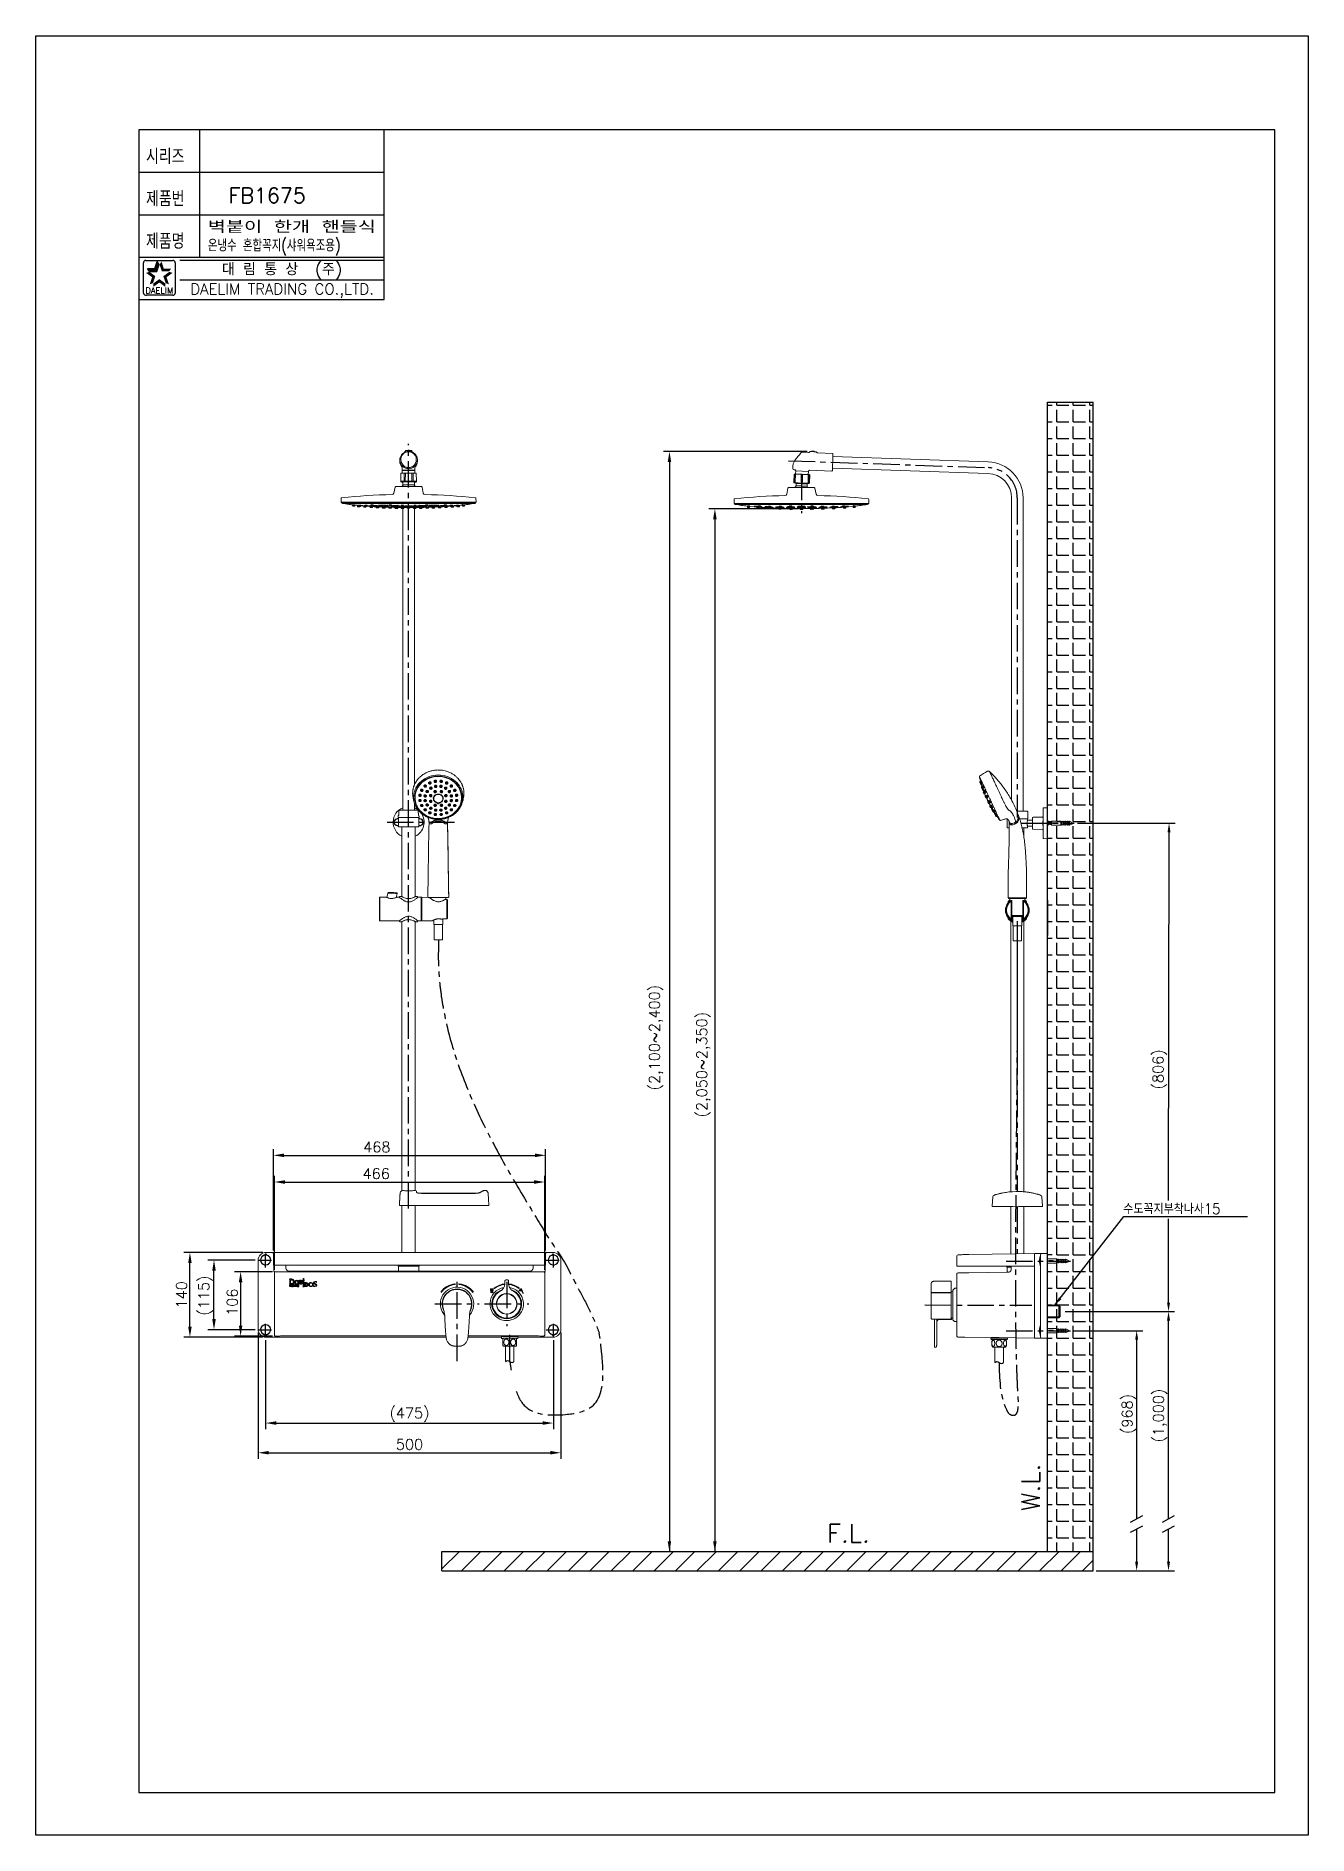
# Model space of a CAD drawing. Extents: x 2239 to 2659, y -1043 to -449.
import ezdxf
from ezdxf.enums import TextEntityAlignment as Align

# ---------------------------------------------------------------- set-up
doc = ezdxf.new("R2010")
doc.units = 0
doc.header["$LTSCALE"] = 7
doc.header["$MEASUREMENT"] = 0
doc.linetypes.add('CENTER', pattern=[2, 1.25, -0.25, 0.25, -0.25])
doc.layers.get('0').update_dxf_attribs({"color": 2, "linetype": 'CONTINUOUS'})
for name, color, linetype in [('00_COMPONENTS', 7, 'CONTINUOUS'), ('CL', 1, 'CENTER'), ('D', 2, 'CONTINUOUS'), ('DWG', 7, 'CONTINUOUS'), ('HT', 3, 'CONTINUOUS')]:
    doc.layers.add(name, color=color, linetype=linetype)
doc.styles.add('GHS', font='romans', dxfattribs={"bigfont": 'ghs'})
doc.styles.add('ROMANS', font='romans')
doc.dimstyles.new('STANDARD$7', dxfattribs={"dimscale": 0, "dimtxt": 3.5, "dimasz": 3, "dimexe": 2, "dimexo": 1, "dimgap": 1, "dimtad": 1, "dimdec": 4, "dimdsep": 46, "dimtxsty": 'GHS', "dimcen": 1, "dimclrd": 256, "dimclre": 256, "dimclrt": 256, "dimadec": 4, "dimazin": 2, "dimtfac": 1, "dimtdec": 4, "dimtmove": 0, "dimatfit": 0, "dimfxl": 0, "dimtolj": 1, "dimtzin": 0, "dimlwd": -1, "dimlwe": -1, "dimarcsym": 0})

msp = doc.modelspace()

# ---------------------------------------------------------------- texts
at = {"color": 7, "linetype": 'Continuous'}
for s, height, style, p in [('대 림 통 상  (주)', 4, 'GHS', (2320.48, -525.98)), ('DAELIM TRADING CO.,LTD.', 3.6, 'ROMANS', (2320.48, -532.75))]:
    msp.add_text(s, height=height, dxfattribs=dict(at, style=style)).set_placement(p, align=Align.MIDDLE)
at = {"color": 2, "linetype": 'Continuous', "style": 'ROMANS'}
msp.add_text('DAELIM', height=2, dxfattribs=at).set_placement((2279.95, -533.74), align=Align.CENTER)
at = {"char_height": 3.5, "attachment_point": 5, "rotation": 90, "style": 'GHS'}
for s, insert in [('(806)', (2610.29, -789.89)), ('(1,000)', (2610.41, -904.19))]:
    msp.add_mtext(s, dxfattribs=dict(at, insert=insert))
at = {"layer": 'D', "style": 'GHS'}
for s, height, width, p in [('시리즈', 5, 0.8, (2275.56, -490.95)), ('제품번', 5, 0.8, (2275.56, -504.95)), ('제품명', 5, 0.8, (2275.56, -518.95)), ('온냉수 혼합꼭지(샤워욕조용)', 4, 0.75, (2295.97, -519.83))]:
    msp.add_text(s, height=height, dxfattribs=dict(at, width=width)).set_placement(p)
at = {"layer": 'D', "color": 7, "style": 'GHS'}
msp.add_text('FB1675', height=5, dxfattribs=at).set_placement((2302.83, -503.83))
at = {"layer": 'D', "style": 'GHS', "width": 1.105852}
msp.add_text('벽붙이 한개 핸들식', height=4, dxfattribs=at).set_placement((2295.97, -513.71), (2351.46, -513.71), align=Align.FIT)
at = {"layer": 'D', "ltscale": 0.5, "style": 'GHS', "width": 0.9}
msp.add_text('수도꼭지부착나사15', height=3.5, dxfattribs=at).set_placement((2598.22, -837.66))
at = {"layer": 'D', "ltscale": 0.5, "style": 'GHS'}
msp.add_text('W.L.', height=6, rotation=90, dxfattribs=at).set_placement((2570.64, -935.75))
msp.add_text('F.L.', height=6, dxfattribs=at).set_placement((2500.41, -946.08))
at = {"layer": 'D', "char_height": 3.5, "attachment_point": 5, "rotation": 90, "style": 'GHS'}
for s, insert in [('\\A1;(2,100~2,400)', (2444, -779.41)), ('\\A1;(2,050~2,350)', (2459.63, -788.32)), ('\\A1;140', (2287.3, -864.32)), ('\\A1;(115)', (2295.24, -864.59)), ('\\A1;106', (2304.03, -866.75)), ('\\A1;(968)', (2600.1, -903.66))]:
    msp.add_mtext(s, dxfattribs=dict(at, insert=insert))
at = {"layer": 'D', "char_height": 3.5, "attachment_point": 5, "style": 'GHS'}
for s, insert in [('\\A1;468', (2351.76, -815.51)), ('\\A1;466', (2351.56, -824.32)), ('\\A1;(475)', (2362.55, -903.91)), ('\\A1;500', (2362.55, -913.71))]:
    msp.add_mtext(s, dxfattribs=dict(at, insert=insert))

# ---------------------------------------------------------------- hatches: boundary and pattern name
at = {"layer": 'DWG'}
h = msp.add_hatch(color=256, dxfattribs=at)
h.dxf.hatch_style = 2
edge = h.paths.add_edge_path()
edge.add_spline(control_points=[(2323.54, -859.19), (2324.11, -859.19), (2324.46, -859.5), (2324.46, -859.99), (2324.46, -860.47), (2324.07, -860.81), (2323.53, -860.81), (2323.53, -860.81), (2323.01, -860.81), (2322.96, -860.81), (2323.04, -860.74), (2323.05, -860.65), (2323.05, -860.55), (2323.05, -860.54), (2323.05, -860.52), (2323.05, -860.51), (2323.05, -860.51), (2323.05, -860.47), (2323.05, -860.47), (2323.05, -860.47), (2323.05, -859.52), (2323.05, -859.52), (2323.05, -859.52), (2323.05, -859.48), (2323.05, -859.48), (2323.05, -859.47), (2323.05, -859.45), (2323.05, -859.44), (2323.05, -859.35), (2323.04, -859.24), (2322.97, -859.19), (2323.05, -859.19), (2323.54, -859.19), (2323.54, -859.19)], knot_values=[0, 0, 0, 0, 1, 1, 1, 2, 2, 2, 3, 3, 3, 4, 4, 4, 5, 5, 5, 6, 6, 6, 7, 7, 7, 8, 8, 8, 9, 9, 9, 10, 10, 10, 11, 11, 11, 11], degree=3, periodic=0)
edge = h.paths.add_edge_path()
edge.add_spline(control_points=[(2323.28, -859.36), (2323.28, -859.36), (2323.27, -859.36), (2323.27, -859.36), (2323.27, -859.36), (2323.27, -860.65), (2323.27, -860.65), (2323.27, -860.65), (2323.28, -860.65), (2323.28, -860.65), (2323.34, -860.67), (2323.41, -860.67), (2323.48, -860.67), (2323.83, -860.67), (2324.23, -860.5), (2324.23, -860.02), (2324.23, -859.58), (2323.98, -859.33), (2323.52, -859.33), (2323.45, -859.33), (2323.37, -859.34), (2323.28, -859.36)], knot_values=[0, 0, 0, 0, 1, 1, 1, 2, 2, 2, 3, 3, 3, 4, 4, 4, 5, 5, 5, 6, 6, 6, 7, 7, 7, 7], degree=3, periodic=0)
h = msp.add_hatch(color=256, dxfattribs=at)
h.dxf.hatch_style = 2
edge = h.paths.add_edge_path()
edge.add_spline(control_points=[(2323.28, -861.15), (2323.33, -861.15), (2323.37, -861.16), (2323.39, -861.19), (2323.41, -861.22), (2323.42, -861.26), (2323.42, -861.31), (2323.42, -861.35), (2323.41, -861.39), (2323.4, -861.41), (2323.38, -861.46), (2323.34, -861.49), (2323.28, -861.49), (2323.28, -861.49), (2323.17, -861.49), (2323.17, -861.49), (2323.17, -861.49), (2323.17, -861.15), (2323.17, -861.15), (2323.17, -861.15), (2323.28, -861.15), (2323.28, -861.15)], knot_values=[0, 0, 0, 0, 1, 1, 1, 2, 2, 2, 3, 3, 3, 4, 4, 4, 5, 5, 5, 6, 6, 6, 7, 7, 7, 7], degree=3, periodic=0)
edge = h.paths.add_edge_path()
edge.add_spline(control_points=[(2323.3, -861.06), (2323.3, -861.06), (2323.05, -861.06), (2323.05, -861.06), (2323.05, -861.06), (2323.05, -861.58), (2323.05, -861.58), (2323.05, -861.58), (2323.3, -861.58), (2323.3, -861.58), (2323.39, -861.58), (2323.45, -861.55), (2323.49, -861.48), (2323.52, -861.43), (2323.54, -861.38), (2323.54, -861.31), (2323.54, -861.28), (2323.53, -861.25), (2323.53, -861.22), (2323.52, -861.19), (2323.51, -861.16), (2323.49, -861.14), (2323.46, -861.11), (2323.43, -861.08), (2323.39, -861.07), (2323.36, -861.07), (2323.34, -861.06), (2323.3, -861.06)], knot_values=[0, 0, 0, 0, 1, 1, 1, 2, 2, 2, 3, 3, 3, 4, 4, 4, 5, 5, 5, 6, 6, 6, 7, 7, 7, 8, 8, 8, 9, 9, 9, 9], degree=3, periodic=0)
h = msp.add_hatch(color=256, dxfattribs=at)
h.dxf.hatch_style = 2
h.paths.add_polyline_path([(2323.83, -861.18), (2323.9, -861.38), (2323.75, -861.38)])
h.paths.add_polyline_path([(2323.55, -861.58), (2323.68, -861.58), (2323.72, -861.47), (2323.93, -861.47), (2323.97, -861.58), (2324.1, -861.58), (2323.9, -861.06), (2323.76, -861.06)])
h = msp.add_hatch(color=256, dxfattribs=at)
h.dxf.hatch_style = 2
h.paths.add_polyline_path([(2324.59, -861.15), (2324.29, -861.15), (2324.29, -861.26), (2324.56, -861.26), (2324.56, -861.35), (2324.29, -861.35), (2324.29, -861.49), (2324.6, -861.49), (2324.6, -861.58), (2324.18, -861.58), (2324.18, -861.06), (2324.59, -861.06)])
h = msp.add_hatch(color=256, dxfattribs=at)
h.dxf.hatch_style = 2
edge = h.paths.add_edge_path()
edge.add_spline(control_points=[(2325.34, -859.64), (2325.65, -859.64), (2325.83, -859.92), (2325.83, -860.21), (2325.83, -860.5), (2325.64, -860.72), (2325.34, -860.72), (2325.03, -860.72), (2324.84, -860.43), (2324.84, -860.16), (2324.84, -859.86), (2325.03, -859.64), (2325.34, -859.64)], knot_values=[0, 0, 0, 0, 1, 1, 1, 2, 2, 2, 3, 3, 3, 4, 4, 4, 4], degree=3, periodic=0)
edge = h.paths.add_edge_path()
edge.add_spline(control_points=[(2325.35, -859.5), (2324.94, -859.49), (2324.61, -859.8), (2324.61, -860.18), (2324.61, -860.58), (2324.94, -860.86), (2325.33, -860.86), (2325.72, -860.86), (2326.05, -860.57), (2326.05, -860.17), (2326.05, -859.81), (2325.76, -859.5), (2325.35, -859.5)], knot_values=[0, 0, 0, 0, 1, 1, 1, 2, 2, 2, 3, 3, 3, 4, 4, 4, 4], degree=3, periodic=0)
h = msp.add_hatch(color=256, dxfattribs=at)
h.dxf.hatch_style = 2
h.paths.add_polyline_path([(2324.71, -861.06), (2324.83, -861.06), (2324.83, -861.49), (2325.11, -861.49), (2325.11, -861.58), (2324.71, -861.58)])
h = msp.add_hatch(color=256, dxfattribs=at)
h.dxf.hatch_style = 2
h.paths.add_polyline_path([(2325.3, -861.58), (2325.18, -861.58), (2325.18, -861.06), (2325.3, -861.06)])
h = msp.add_hatch(color=256, dxfattribs=at)
h.dxf.hatch_style = 2
edge = h.paths.add_edge_path()
edge.add_spline(control_points=[(2325.8, -861.06), (2325.8, -861.06), (2325.97, -861.06), (2325.97, -861.06), (2325.97, -861.06), (2325.97, -861.58), (2325.97, -861.58), (2325.97, -861.58), (2325.86, -861.58), (2325.86, -861.58), (2325.86, -861.58), (2325.86, -861.23), (2325.86, -861.23), (2325.86, -861.22), (2325.86, -861.2), (2325.86, -861.19), (2325.86, -861.17), (2325.86, -861.15), (2325.86, -861.14), (2325.86, -861.14), (2325.75, -861.58), (2325.75, -861.58), (2325.75, -861.58), (2325.63, -861.58), (2325.63, -861.58), (2325.63, -861.58), (2325.52, -861.14), (2325.52, -861.14), (2325.52, -861.15), (2325.52, -861.17), (2325.53, -861.19), (2325.53, -861.2), (2325.53, -861.22), (2325.53, -861.23), (2325.53, -861.23), (2325.53, -861.58), (2325.53, -861.58), (2325.53, -861.58), (2325.41, -861.58), (2325.41, -861.58), (2325.41, -861.58), (2325.41, -861.06), (2325.41, -861.06), (2325.41, -861.06), (2325.59, -861.06), (2325.59, -861.06), (2325.59, -861.06), (2325.69, -861.47), (2325.69, -861.47), (2325.69, -861.47), (2325.8, -861.06), (2325.8, -861.06)], knot_values=[0, 0, 0, 0, 1, 1, 1, 2, 2, 2, 3, 3, 3, 4, 4, 4, 5, 5, 5, 6, 6, 6, 7, 7, 7, 8, 8, 8, 9, 9, 9, 10, 10, 10, 11, 11, 11, 12, 12, 12, 13, 13, 13, 14, 14, 14, 15, 15, 15, 16, 16, 16, 17, 17, 17, 17], degree=3, periodic=0)
h = msp.add_hatch(color=256, dxfattribs=at)
h.dxf.hatch_style = 2
edge = h.paths.add_edge_path()
edge.add_spline(control_points=[(2326.49, -860.67), (2326.49, -860.67), (2326.49, -860.18), (2326.49, -860.18), (2326.49, -860.18), (2326.62, -860.18), (2326.62, -860.18), (2326.8, -860.17), (2326.98, -860.25), (2326.98, -860.44), (2326.98, -860.63), (2326.82, -860.7), (2326.66, -860.69), (2326.66, -860.69), (2326.49, -860.67), (2326.49, -860.67)], knot_values=[0, 0, 0, 0, 1, 1, 1, 2, 2, 2, 3, 3, 3, 4, 4, 4, 5, 5, 5, 5], degree=3, periodic=0)
edge = h.paths.add_edge_path()
edge.add_spline(control_points=[(2326.29, -860.55), (2326.29, -860.64), (2326.3, -860.78), (2326.2, -860.82), (2326.2, -860.82), (2326.2, -860.83), (2326.2, -860.83), (2326.2, -860.83), (2326.52, -860.83), (2326.52, -860.83), (2326.67, -860.83), (2326.83, -860.83), (2326.96, -860.77), (2327.1, -860.7), (2327.2, -860.57), (2327.2, -860.42), (2327.2, -860.23), (2327.06, -860.11), (2326.88, -860.07), (2326.99, -860.03), (2327.08, -859.95), (2327.08, -859.82), (2327.08, -859.64), (2326.93, -859.53), (2326.67, -859.53), (2326.67, -859.53), (2326.2, -859.53), (2326.2, -859.53), (2326.2, -859.53), (2326.2, -859.54), (2326.2, -859.54), (2326.3, -859.58), (2326.29, -859.72), (2326.29, -859.81), (2326.29, -859.81), (2326.29, -860.55), (2326.29, -860.55)], knot_values=[0, 0, 0, 0, 1, 1, 1, 2, 2, 2, 3, 3, 3, 4, 4, 4, 5, 5, 5, 6, 6, 6, 7, 7, 7, 8, 8, 8, 9, 9, 9, 10, 10, 10, 11, 11, 11, 12, 12, 12, 12], degree=3, periodic=0)
edge = h.paths.add_edge_path()
edge.add_spline(control_points=[(2326.49, -860.06), (2326.49, -860.06), (2326.49, -859.67), (2326.49, -859.67), (2326.49, -859.67), (2326.62, -859.66), (2326.62, -859.66), (2326.74, -859.64), (2326.86, -859.72), (2326.86, -859.85), (2326.86, -860.01), (2326.68, -860.06), (2326.55, -860.06), (2326.55, -860.06), (2326.49, -860.06), (2326.49, -860.06)], knot_values=[0, 0, 0, 0, 1, 1, 1, 2, 2, 2, 3, 3, 3, 4, 4, 4, 5, 5, 5, 5], degree=3, periodic=0)
h = msp.add_hatch(color=256, dxfattribs=at)
h.dxf.hatch_style = 2
h.paths.add_polyline_path([(2327.75, -859.11), (2327.54, -859.32), (2327.33, -859.11), (2327.54, -858.9)])
h = msp.add_hatch(color=256, dxfattribs=at)
h.dxf.hatch_style = 2
edge = h.paths.add_edge_path()
edge.add_spline(control_points=[(2327.44, -859.81), (2327.44, -859.72), (2327.46, -859.58), (2327.35, -859.54), (2327.35, -859.54), (2327.35, -859.53), (2327.35, -859.53), (2327.35, -859.53), (2327.73, -859.53), (2327.73, -859.53), (2327.73, -859.53), (2327.73, -859.54), (2327.73, -859.54), (2327.63, -859.58), (2327.64, -859.72), (2327.64, -859.81), (2327.64, -859.81), (2327.64, -861.3), (2327.64, -861.3), (2327.64, -861.39), (2327.63, -861.53), (2327.73, -861.57), (2327.73, -861.57), (2327.73, -861.58), (2327.73, -861.58), (2327.73, -861.58), (2327.35, -861.58), (2327.35, -861.58), (2327.35, -861.58), (2327.35, -861.57), (2327.35, -861.57), (2327.45, -861.54), (2327.44, -861.39), (2327.44, -861.3), (2327.44, -861.3), (2327.44, -859.81), (2327.44, -859.81)], knot_values=[0, 0, 0, 0, 1, 1, 1, 2, 2, 2, 3, 3, 3, 4, 4, 4, 5, 5, 5, 6, 6, 6, 7, 7, 7, 8, 8, 8, 9, 9, 9, 10, 10, 10, 11, 11, 11, 12, 12, 12, 12], degree=3, periodic=0)
h = msp.add_hatch(color=256, dxfattribs=at)
h.dxf.hatch_style = 2
edge = h.paths.add_edge_path()
edge.add_spline(control_points=[(2328.2, -860.45), (2328.26, -860.43), (2328.32, -860.43), (2328.38, -860.43), (2328.7, -860.43), (2328.9, -860.6), (2328.9, -860.94), (2328.9, -861.28), (2328.63, -861.44), (2328.34, -861.44), (2328.29, -861.44), (2328.25, -861.43), (2328.2, -861.42), (2328.2, -861.42), (2328.2, -860.45), (2328.2, -860.45)], knot_values=[0, 0, 0, 0, 1, 1, 1, 2, 2, 2, 3, 3, 3, 4, 4, 4, 5, 5, 5, 5], degree=3, periodic=0)
edge = h.paths.add_edge_path()
edge.add_spline(control_points=[(2328, -861.3), (2328, -861.41), (2328.01, -861.51), (2327.91, -861.57), (2327.91, -861.57), (2327.91, -861.58), (2327.91, -861.58), (2327.91, -861.58), (2328.38, -861.58), (2328.38, -861.58), (2328.82, -861.58), (2329.12, -861.31), (2329.12, -860.92), (2329.12, -860.53), (2328.84, -860.29), (2328.39, -860.29), (2328.39, -860.29), (2327.91, -860.29), (2327.91, -860.29), (2327.91, -860.29), (2327.91, -860.29), (2327.91, -860.29), (2328.01, -860.32), (2328, -860.46), (2328, -860.55), (2328, -860.55), (2328, -861.3), (2328, -861.3)], knot_values=[0, 0, 0, 0, 1, 1, 1, 2, 2, 2, 3, 3, 3, 4, 4, 4, 5, 5, 5, 6, 6, 6, 7, 7, 7, 8, 8, 8, 9, 9, 9, 9], degree=3, periodic=0)
h = msp.add_hatch(color=256, dxfattribs=at)
h.dxf.hatch_style = 2
edge = h.paths.add_edge_path()
edge.add_spline(control_points=[(2330.02, -860.39), (2330.33, -860.39), (2330.51, -860.67), (2330.51, -860.96), (2330.51, -861.25), (2330.32, -861.47), (2330.02, -861.47), (2329.71, -861.47), (2329.52, -861.19), (2329.52, -860.91), (2329.52, -860.61), (2329.71, -860.39), (2330.02, -860.39)], knot_values=[0, 0, 0, 0, 1, 1, 1, 2, 2, 2, 3, 3, 3, 4, 4, 4, 4], degree=3, periodic=0)
edge = h.paths.add_edge_path()
edge.add_spline(control_points=[(2330.03, -860.25), (2329.62, -860.24), (2329.3, -860.55), (2329.3, -860.93), (2329.3, -861.33), (2329.62, -861.61), (2330.01, -861.61), (2330.4, -861.61), (2330.74, -861.32), (2330.74, -860.92), (2330.74, -860.56), (2330.45, -860.25), (2330.03, -860.25)], knot_values=[0, 0, 0, 0, 1, 1, 1, 2, 2, 2, 3, 3, 3, 4, 4, 4, 4], degree=3, periodic=0)
h = msp.add_hatch(color=256, dxfattribs=at)
h.dxf.hatch_style = 2
edge = h.paths.add_edge_path()
edge.add_spline(control_points=[(2331.3, -861.61), (2331.14, -861.61), (2331, -861.59), (2330.86, -861.54), (2330.86, -861.53), (2330.82, -861.34), (2330.8, -861.28), (2330.95, -861.39), (2331.14, -861.46), (2331.33, -861.46), (2331.48, -861.46), (2331.7, -861.36), (2331.7, -861.18), (2331.7, -860.99), (2331.51, -860.91), (2331.31, -860.82), (2331.08, -860.72), (2330.84, -860.61), (2330.84, -860.33), (2330.84, -860.02), (2331.17, -859.91), (2331.45, -859.91), (2331.58, -859.91), (2331.7, -859.93), (2331.81, -859.96), (2331.81, -859.98), (2331.81, -860.15), (2331.81, -860.2), (2331.71, -860.11), (2331.57, -860.06), (2331.43, -860.06), (2331.28, -860.06), (2331.09, -860.12), (2331.09, -860.3), (2331.09, -860.47), (2331.28, -860.56), (2331.49, -860.65), (2331.72, -860.76), (2331.96, -860.87), (2331.96, -861.11), (2331.96, -861.35), (2331.71, -861.61), (2331.3, -861.61)], knot_values=[0, 0, 0, 0, 1, 1, 1, 2, 2, 2, 3, 3, 3, 4, 4, 4, 5, 5, 5, 6, 6, 6, 7, 7, 7, 8, 8, 8, 9, 9, 9, 10, 10, 10, 11, 11, 11, 12, 12, 12, 13, 13, 13, 14, 14, 14, 14], degree=3, periodic=0)
h = msp.add_hatch(color=242, dxfattribs=at)
h.dxf.hatch_style = 2
edge = h.paths.add_edge_path()
edge.add_spline(control_points=[(2377.5, -860.71), (2377.56, -860.7), (2377.6, -860.74), (2377.61, -860.8), (2377.62, -860.85), (2377.58, -860.9), (2377.52, -860.91), (2375.72, -861.11), (2374.09, -862.05), (2373.01, -863.51), (2372.98, -863.56), (2372.92, -863.57), (2372.87, -863.53), (2372.83, -863.5), (2372.82, -863.44), (2372.85, -863.39), (2373.96, -861.89), (2375.64, -860.92), (2377.5, -860.71)], knot_values=[0, 0, 0, 0, 1, 1, 1, 2, 2, 2, 3, 3, 3, 4, 4, 4, 5, 5, 5, 6, 6, 6, 6], degree=3, periodic=0)
h = msp.add_hatch(color=154, dxfattribs=at)
h.dxf.hatch_style = 2
edge = h.paths.add_edge_path()
edge.add_spline(control_points=[(2383.49, -863.51), (2382.41, -862.05), (2380.78, -861.11), (2378.98, -860.91), (2378.92, -860.9), (2378.88, -860.85), (2378.89, -860.8), (2378.89, -860.74), (2378.94, -860.7), (2379, -860.71), (2380.86, -860.92), (2382.54, -861.89), (2383.65, -863.39), (2383.68, -863.44), (2383.67, -863.5), (2383.63, -863.53), (2383.58, -863.57), (2383.52, -863.56), (2383.49, -863.51)], knot_values=[0, 0, 0, 0, 1, 1, 1, 2, 2, 2, 3, 3, 3, 4, 4, 4, 5, 5, 5, 6, 6, 6, 6], degree=3, periodic=0)
h = msp.add_hatch(color=252, dxfattribs=at)
h.dxf.hatch_style = 2
h.paths.add_polyline_path([(2394.05, -860.72), (2394.05, -860.69), (2393.9, -860.71), (2393.7, -860.73), (2393.49, -860.77), (2393.29, -860.8), (2393.09, -860.85), (2392.89, -860.9), (2392.69, -860.96), (2392.5, -861.02), (2392.3, -861.09), (2392.11, -861.16), (2391.92, -861.25), (2391.73, -861.33), (2391.54, -861.43), (2391.36, -861.53), (2391.17, -861.64), (2390.99, -861.75), (2390.82, -861.87), (2390.64, -861.99), (2390.53, -862.08), (2390.52, -862.08), (2390.52, -862.09), (2390.52, -862.09), (2390.52, -862.09), (2390.51, -862.09), (2390.51, -862.1), (2390.51, -862.1), (2390.51, -862.1), (2390.5, -862.11), (2390.5, -862.11), (2390.5, -862.11), (2390.5, -862.12), (2390.5, -862.12), (2390.5, -862.12), (2390.5, -862.13), (2390.49, -862.13), (2390.49, -862.13), (2390.49, -862.14), (2390.49, -862.14), (2390.49, -862.14), (2390.49, -862.15), (2390.49, -862.15), (2390.49, -862.15), (2390.49, -862.16), (2390.49, -862.16), (2390.49, -862.16), (2390.49, -862.17), (2390.49, -862.17), (2390.49, -862.17), (2390.49, -862.18), (2390.49, -862.18), (2390.49, -862.19), (2390.49, -862.19), (2390.5, -862.19), (2390.5, -862.2), (2390.5, -862.2), (2390.5, -862.2), (2390.5, -862.21), (2390.5, -862.21), (2390.51, -862.21), (2390.51, -862.22), (2390.51, -862.22), (2390.51, -862.22), (2390.51, -862.22), (2390.52, -862.23), (2390.52, -862.23), (2390.52, -862.23), (2390.53, -862.24), (2390.53, -862.24), (2390.53, -862.24), (2390.53, -862.24), (2390.54, -862.24), (2390.54, -862.25), (2390.54, -862.25), (2390.55, -862.25), (2390.55, -862.25), (2390.55, -862.25), (2390.56, -862.25), (2390.56, -862.25), (2390.56, -862.26), (2390.57, -862.26), (2390.57, -862.26), (2390.57, -862.26), (2390.58, -862.26), (2390.58, -862.26), (2390.59, -862.26), (2390.59, -862.26), (2390.59, -862.26), (2390.6, -862.26), (2390.6, -862.26), (2390.6, -862.26), (2390.61, -862.26), (2390.61, -862.26), (2390.61, -862.26), (2390.62, -862.25), (2390.62, -862.25), (2390.62, -862.25), (2390.63, -862.25), (2390.63, -862.25), (2390.63, -862.25), (2390.64, -862.25), (2390.64, -862.24), (2390.64, -862.24), (2390.65, -862.24), (2390.65, -862.24), (2390.82, -862.11), (2390.99, -861.99), (2391.16, -861.88), (2391.34, -861.77), (2391.51, -861.67), (2391.69, -861.57), (2391.88, -861.48), (2392.06, -861.4), (2392.25, -861.32), (2392.43, -861.25), (2392.62, -861.19), (2392.82, -861.13), (2393.01, -861.07), (2393.2, -861.03), (2393.4, -860.99), (2393.59, -860.95), (2393.79, -860.92), (2393.99, -860.9), (2394.03, -860.9), (2394.03, -860.88), (2394.03, -860.85), (2394.03, -860.83), (2394.04, -860.81), (2394.04, -860.79), (2394.04, -860.76), (2394.04, -860.74)])
h.paths.add_polyline_path([(2395.26, -860.69), (2395.26, -860.71), (2395.26, -860.74), (2395.26, -860.76), (2395.26, -860.78), (2395.27, -860.81), (2395.27, -860.83), (2395.27, -860.85), (2395.27, -860.87), (2395.28, -860.9), (2395.37, -860.91), (2395.57, -860.93), (2395.77, -860.96), (2395.96, -861), (2396.16, -861.04), (2396.35, -861.09), (2396.54, -861.15), (2396.74, -861.21), (2396.92, -861.28), (2397.11, -861.35), (2397.3, -861.43), (2397.48, -861.51), (2397.66, -861.61), (2397.84, -861.7), (2398.02, -861.81), (2398.19, -861.92), (2398.37, -862.03), (2398.53, -862.15), (2398.65, -862.24), (2398.65, -862.24), (2398.65, -862.24), (2398.66, -862.24), (2398.66, -862.25), (2398.66, -862.25), (2398.67, -862.25), (2398.67, -862.25), (2398.67, -862.25), (2398.68, -862.25), (2398.68, -862.25), (2398.68, -862.26), (2398.69, -862.26), (2398.69, -862.26), (2398.69, -862.26), (2398.7, -862.26), (2398.7, -862.26), (2398.71, -862.26), (2398.71, -862.26), (2398.71, -862.26), (2398.72, -862.26), (2398.72, -862.26), (2398.72, -862.26), (2398.73, -862.26), (2398.73, -862.26), (2398.73, -862.25), (2398.74, -862.25), (2398.74, -862.25), (2398.74, -862.25), (2398.75, -862.25), (2398.75, -862.25), (2398.75, -862.25), (2398.76, -862.25), (2398.76, -862.24), (2398.76, -862.24), (2398.77, -862.24), (2398.77, -862.24), (2398.77, -862.23), (2398.77, -862.23), (2398.78, -862.23), (2398.78, -862.23), (2398.78, -862.22), (2398.79, -862.22), (2398.79, -862.22), (2398.79, -862.21), (2398.79, -862.21), (2398.79, -862.21), (2398.8, -862.21), (2398.8, -862.2), (2398.8, -862.2), (2398.8, -862.19), (2398.8, -862.19), (2398.8, -862.19), (2398.8, -862.18), (2398.8, -862.18), (2398.81, -862.18), (2398.81, -862.17), (2398.81, -862.17), (2398.81, -862.17), (2398.81, -862.16), (2398.81, -862.16), (2398.81, -862.16), (2398.81, -862.15), (2398.81, -862.15), (2398.81, -862.14), (2398.81, -862.14), (2398.8, -862.14), (2398.8, -862.13), (2398.8, -862.13), (2398.8, -862.13), (2398.8, -862.12), (2398.8, -862.12), (2398.8, -862.12), (2398.8, -862.11), (2398.79, -862.11), (2398.79, -862.11), (2398.79, -862.1), (2398.79, -862.1), (2398.79, -862.1), (2398.78, -862.1), (2398.78, -862.09), (2398.78, -862.09), (2398.78, -862.09), (2398.77, -862.08), (2398.77, -862.08), (2398.77, -862.08), (2398.6, -861.95), (2398.42, -861.83), (2398.24, -861.71), (2398.06, -861.6), (2397.88, -861.49), (2397.69, -861.4), (2397.51, -861.3), (2397.32, -861.22), (2397.12, -861.14), (2396.93, -861.06), (2396.73, -861), (2396.54, -860.94), (2396.34, -860.88), (2396.14, -860.83), (2395.94, -860.79), (2395.74, -860.75), (2395.53, -860.72), (2395.33, -860.7)])
h = msp.add_hatch(color=252, dxfattribs=at)
h.dxf.hatch_style = 2
edge = h.paths.add_edge_path()
edge.add_spline(control_points=[(2390.14, -862.81), (2390.14, -862.83), (2390.12, -862.85), (2390.1, -862.85), (2390.1, -862.85), (2389.3, -862.85), (2389.3, -862.85), (2389.28, -862.85), (2389.26, -862.83), (2389.26, -862.81), (2389.26, -862.81), (2389.26, -862.41), (2389.26, -862.41), (2389.26, -862.39), (2389.28, -862.37), (2389.3, -862.37), (2389.3, -862.37), (2390.1, -862.37), (2390.1, -862.37), (2390.12, -862.37), (2390.14, -862.39), (2390.14, -862.41), (2390.14, -862.41), (2390.14, -862.81), (2390.14, -862.81)], knot_values=[0, 0, 0, 0, 1, 1, 1, 2, 2, 2, 3, 3, 3, 4, 4, 4, 5, 5, 5, 6, 6, 6, 7, 7, 7, 8, 8, 8, 8], degree=3, periodic=0)
h = msp.add_hatch(color=252, dxfattribs=at)
h.dxf.hatch_style = 2
edge = h.paths.add_edge_path()
edge.add_spline(control_points=[(2389.39, -863.63), (2389.37, -863.63), (2389.36, -863.62), (2389.36, -863.6), (2389.36, -863.6), (2389.36, -863.02), (2389.36, -863.02), (2389.36, -863), (2389.37, -862.99), (2389.39, -862.99), (2389.4, -862.99), (2389.41, -863), (2389.41, -863.02), (2389.41, -863.02), (2389.41, -863.6), (2389.41, -863.6), (2389.41, -863.62), (2389.4, -863.63), (2389.39, -863.63)], knot_values=[0, 0, 0, 0, 1, 1, 1, 2, 2, 2, 3, 3, 3, 4, 4, 4, 5, 5, 5, 6, 6, 6, 6], degree=3, periodic=0)
h = msp.add_hatch(color=252, dxfattribs=at)
h.dxf.hatch_style = 2
edge = h.paths.add_edge_path()
edge.add_spline(control_points=[(2389.6, -863.63), (2389.58, -863.63), (2389.57, -863.62), (2389.57, -863.6), (2389.57, -863.6), (2389.57, -863.02), (2389.57, -863.02), (2389.57, -863), (2389.58, -862.99), (2389.6, -862.99), (2389.61, -862.99), (2389.62, -863), (2389.62, -863.02), (2389.62, -863.02), (2389.62, -863.6), (2389.62, -863.6), (2389.62, -863.62), (2389.61, -863.63), (2389.6, -863.63)], knot_values=[0, 0, 0, 0, 1, 1, 1, 2, 2, 2, 3, 3, 3, 4, 4, 4, 5, 5, 5, 6, 6, 6, 6], degree=3, periodic=0)
h = msp.add_hatch(color=252, dxfattribs=at)
h.dxf.hatch_style = 2
edge = h.paths.add_edge_path()
edge.add_spline(control_points=[(2389.81, -863.63), (2389.79, -863.63), (2389.78, -863.62), (2389.78, -863.6), (2389.78, -863.6), (2389.78, -863.02), (2389.78, -863.02), (2389.78, -863), (2389.79, -862.99), (2389.81, -862.99), (2389.82, -862.99), (2389.84, -863), (2389.84, -863.02), (2389.84, -863.02), (2389.84, -863.6), (2389.84, -863.6), (2389.84, -863.62), (2389.82, -863.63), (2389.81, -863.63)], knot_values=[0, 0, 0, 0, 1, 1, 1, 2, 2, 2, 3, 3, 3, 4, 4, 4, 5, 5, 5, 6, 6, 6, 6], degree=3, periodic=0)
h = msp.add_hatch(color=252, dxfattribs=at)
h.dxf.hatch_style = 2
edge = h.paths.add_edge_path()
edge.add_spline(control_points=[(2390.02, -863.63), (2390, -863.63), (2389.99, -863.62), (2389.99, -863.6), (2389.99, -863.6), (2389.99, -863.02), (2389.99, -863.02), (2389.99, -863), (2390, -862.99), (2390.02, -862.99), (2390.03, -862.99), (2390.05, -863), (2390.05, -863.02), (2390.05, -863.02), (2390.05, -863.6), (2390.05, -863.6), (2390.05, -863.62), (2390.03, -863.63), (2390.02, -863.63)], knot_values=[0, 0, 0, 0, 1, 1, 1, 2, 2, 2, 3, 3, 3, 4, 4, 4, 5, 5, 5, 6, 6, 6, 6], degree=3, periodic=0)
h = msp.add_hatch(color=252, dxfattribs=at)
h.dxf.hatch_style = 2
edge = h.paths.add_edge_path()
edge.add_spline(control_points=[(2398.76, -862.7), (2398.76, -862.7), (2399.13, -862.58), (2399.13, -862.58), (2399.14, -862.58), (2399.15, -862.56), (2399.14, -862.55), (2399.14, -862.53), (2399.12, -862.53), (2399.11, -862.53), (2399.11, -862.53), (2398.75, -862.65), (2398.75, -862.65), (2398.73, -862.66), (2398.73, -862.67), (2398.73, -862.69), (2398.74, -862.7), (2398.75, -862.71), (2398.76, -862.7)], knot_values=[0, 0, 0, 0, 1, 1, 1, 2, 2, 2, 3, 3, 3, 4, 4, 4, 5, 5, 5, 6, 6, 6, 6], degree=3, periodic=0)
h = msp.add_hatch(color=252, dxfattribs=at)
h.dxf.hatch_style = 2
edge = h.paths.add_edge_path()
edge.add_spline(control_points=[(2398.81, -862.85), (2398.81, -862.85), (2399.18, -862.73), (2399.18, -862.73), (2399.19, -862.72), (2399.2, -862.71), (2399.19, -862.7), (2399.19, -862.68), (2399.17, -862.67), (2399.16, -862.68), (2399.16, -862.68), (2398.8, -862.8), (2398.8, -862.8), (2398.78, -862.8), (2398.78, -862.82), (2398.78, -862.83), (2398.79, -862.85), (2398.8, -862.85), (2398.81, -862.85)], knot_values=[0, 0, 0, 0, 1, 1, 1, 2, 2, 2, 3, 3, 3, 4, 4, 4, 5, 5, 5, 6, 6, 6, 6], degree=3, periodic=0)
h = msp.add_hatch(color=252, dxfattribs=at)
h.dxf.hatch_style = 2
edge = h.paths.add_edge_path()
edge.add_spline(control_points=[(2398.86, -863), (2398.86, -863), (2399.23, -862.88), (2399.23, -862.88), (2399.24, -862.87), (2399.25, -862.86), (2399.24, -862.84), (2399.24, -862.83), (2399.22, -862.82), (2399.21, -862.83), (2399.21, -862.83), (2398.85, -862.95), (2398.85, -862.95), (2398.83, -862.95), (2398.83, -862.97), (2398.83, -862.98), (2398.83, -863), (2398.85, -863), (2398.86, -863)], knot_values=[0, 0, 0, 0, 1, 1, 1, 2, 2, 2, 3, 3, 3, 4, 4, 4, 5, 5, 5, 6, 6, 6, 6], degree=3, periodic=0)
h = msp.add_hatch(color=252, dxfattribs=at)
h.dxf.hatch_style = 2
edge = h.paths.add_edge_path()
edge.add_spline(control_points=[(2398.91, -863.15), (2398.91, -863.15), (2399.28, -863.03), (2399.28, -863.03), (2399.29, -863.02), (2399.3, -863.01), (2399.29, -862.99), (2399.29, -862.98), (2399.27, -862.97), (2399.26, -862.98), (2399.26, -862.98), (2398.9, -863.1), (2398.9, -863.1), (2398.88, -863.1), (2398.88, -863.12), (2398.88, -863.13), (2398.88, -863.14), (2398.9, -863.15), (2398.91, -863.15)], knot_values=[0, 0, 0, 0, 1, 1, 1, 2, 2, 2, 3, 3, 3, 4, 4, 4, 5, 5, 5, 6, 6, 6, 6], degree=3, periodic=0)
h = msp.add_hatch(color=252, dxfattribs=at)
h.dxf.hatch_style = 2
edge = h.paths.add_edge_path()
edge.add_spline(control_points=[(2399.43, -863.05), (2399.43, -863.06), (2399.45, -863.06), (2399.46, -863.06), (2399.46, -863.06), (2399.77, -862.96), (2399.77, -862.96), (2399.78, -862.95), (2399.79, -862.94), (2399.79, -862.93), (2399.79, -862.93), (2399.58, -862.3), (2399.58, -862.3), (2399.58, -862.29), (2399.56, -862.29), (2399.55, -862.29), (2399.55, -862.29), (2399.24, -862.39), (2399.24, -862.39), (2399.22, -862.4), (2399.21, -862.41), (2399.22, -862.42), (2399.22, -862.42), (2399.43, -863.05), (2399.43, -863.05)], knot_values=[0, 0, 0, 0, 1, 1, 1, 2, 2, 2, 3, 3, 3, 4, 4, 4, 5, 5, 5, 6, 6, 6, 7, 7, 7, 8, 8, 8, 8], degree=3, periodic=0)
h = msp.add_hatch(color=252, dxfattribs=at)
h.dxf.hatch_style = 2
edge = h.paths.add_edge_path()
edge.add_spline(control_points=[(2399.95, -863.82), (2399.95, -863.83), (2399.97, -863.84), (2399.98, -863.83), (2399.98, -863.83), (2400.05, -863.81), (2400.05, -863.81), (2400.07, -863.8), (2400.08, -863.79), (2400.07, -863.78), (2400.07, -863.78), (2399.78, -862.91), (2399.78, -862.91), (2399.78, -862.9), (2399.76, -862.89), (2399.75, -862.9), (2399.75, -862.9), (2399.68, -862.92), (2399.68, -862.92), (2399.67, -862.92), (2399.66, -862.94), (2399.66, -862.95), (2399.66, -862.95), (2399.95, -863.82), (2399.95, -863.82)], knot_values=[0, 0, 0, 0, 1, 1, 1, 2, 2, 2, 3, 3, 3, 4, 4, 4, 5, 5, 5, 6, 6, 6, 7, 7, 7, 8, 8, 8, 8], degree=3, periodic=0)
at = {"layer": 'HT', "ltscale": 0.5}
h = msp.add_hatch(dxfattribs=at)
h.set_pattern_fill('ANSI31', color=256, scale=40, style=0)
h.set_pattern_definition([(45, (2548.079, -207.226), (-3.535534, 3.535534), [])])
h.paths.add_polyline_path([(2588.24, -955.45), (2588.24, -949.05), (2373.24, -949.05), (2373.24, -955.45)])

# ---------------------------------------------------------------- linework, layer by layer
at = {"color": 4}
for p, q in [((2648.22, -479.68), (2273.22, -479.68)), ((2273.22, -479.68), (2273.22, -1028.68)), ((2354.22, -535.68), (2354.22, -479.68)), ((2648.22, -1028.68), (2648.22, -479.68)), ((2273.22, -1028.68), (2648.22, -1028.68))]:
    msp.add_line(p, q, dxfattribs=at)
at = {"color": 7}
for p, q in [((2273.22, -479.68), (2273.22, -535.68)), ((2293.22, -479.68), (2293.22, -521.68)), ((2273.22, -493.68), (2354.22, -493.68)), ((2273.22, -507.68), (2354.22, -507.68)), ((2273.22, -521.68), (2354.22, -521.68)), ((2273.22, -535.68), (2354.22, -535.68))]:
    msp.add_line(p, q, dxfattribs=at)
at = {"color": 2, "linetype": 'Continuous'}
for p, q in [((2286.72, -522.68), (2354.22, -522.68)), ((2274.7, -533.54), (2274.7, -523.54)), ((2275.45, -522.79), (2284.45, -522.79)), ((2285.2, -523.54), (2285.2, -533.54)), ((2284.45, -534.29), (2275.7, -534.29)), ((2286.72, -529.18), (2354.22, -529.18))]:
    msp.add_line(p, q, dxfattribs=at)
at = {"color": 2}
for p, q in [((2276.03, -525.49), (2278.46, -525.49)), ((2276.7, -526.41), (2276.03, -525.49)), ((2276.7, -526.41), (2279.12, -526.41)), ((2278.46, -525.49), (2279.21, -523.19)), ((2279.12, -526.41), (2279.87, -524.1)), ((2279.87, -524.1), (2279.21, -523.19))]:
    msp.add_line(p, q, dxfattribs=at)
at = {"color": 1, "linetype": 'CENTER'}
for p, q in [((2362.25, -835.79), (2362.25, -583.38)), ((2355.13, -708.26), (2377.37, -708.26)), ((2378.25, -886.19), (2378.25, -860.02)), ((2378.25, -886.19), (2378.25, -860.02)), ((2394.65, -860.02), (2394.65, -874.62)), ((2394.65, -860.02), (2394.65, -874.62)), ((2370.95, -867.32), (2385.55, -867.32)), ((2370.95, -867.32), (2385.55, -867.32)), ((2387.35, -867.32), (2401.95, -867.32)), ((2387.35, -867.32), (2401.95, -867.32)), ((2395.65, -886.29), (2395.65, -875.9))]:
    msp.add_line(p, q, dxfattribs=at)
at = {"color": 7, "linetype": 'Continuous', "lineweight": 15}
for p, q in [((2494.25, -586.22), (2492.13, -586.14)), ((2494.25, -586.22), (2494.25, -586.22)), ((2495.67, -585.75), (2495.67, -585.74)), ((2495.85, -585.74), (2495.85, -585.81)), ((2495.93, -585.89), (2495.93, -585.75)), ((2502.18, -586.49), (2497.31, -586.32)), ((2553.66, -589.3), (2502.34, -587.51)), ((2359.33, -588.65), (2359.33, -589.06)), ((2359.71, -593.15), (2359.67, -595.55)), ((2360.16, -591.1), (2360.16, -593.01)), ((2360.77, -595.49), (2360.78, -593.08)), ((2360.92, -592.99), (2360.82, -592.99)), ((2361.18, -593.08), (2361.14, -595.48)), ((2363.36, -595.48), (2363.32, -593.08)), ((2363.72, -593.08), (2363.73, -595.49)), ((2364.35, -593.01), (2364.35, -591.1)), ((2364.84, -595.55), (2364.79, -593.15)), ((2365.17, -589.06), (2365.17, -588.65)), ((2489.58, -593.42), (2489.44, -596.01)), ((2489.55, -591.9), (2489.71, -591.9)), ((2489.7, -595.83), (2489.81, -593.42)), ((2490.05, -593.43), (2489.91, -595.83)), ((2490.07, -592.3), (2490.04, -593.33)), ((2490.07, -592.3), (2494.27, -592.44)), ((2491.83, -595.9), (2491.9, -593.5)), ((2491.89, -595.9), (2491.95, -593.5)), ((2492.31, -593.51), (2492.2, -595.91)), ((2492.36, -593.51), (2492.26, -595.91)), ((2494.18, -595.98), (2494.21, -593.58)), ((2494.23, -593.48), (2494.27, -592.44)), ((2494.46, -593.49), (2494.37, -593.48)), ((2494.45, -593.59), (2494.39, -595.99)), ((2494.63, -596.19), (2494.68, -593.59)), ((2494.65, -592.07), (2501.98, -592.33)), ((2502.21, -591.33), (2553.52, -593.12)), ((2357.82, -597.61), (2357.4, -599.59)), ((2359.65, -595.71), (2359.65, -595.75)), ((2360.34, -596.01), (2360.34, -597.03)), ((2364.16, -597.02), (2364.16, -596.01)), ((2364.85, -595.75), (2364.85, -595.71)), ((2367.1, -599.59), (2366.68, -597.61)), ((2487.51, -597.96), (2487.09, -599.94)), ((2490.21, -596.44), (2490.18, -597.2)), ((2493.82, -597.33), (2493.84, -596.57)), ((2496.8, -599.94), (2496.38, -597.96)), ((2340.02, -601.33), (2339.99, -602.61)), ((2340.18, -602.71), (2340.19, -602.86)), ((2384.32, -602.71), (2340.18, -602.71)), ((2340.22, -602.91), (2340.4, -602.99)), ((2343.75, -603.44), (2343.78, -603.84)), ((2343.75, -603.44), (2343.75, -603.44)), ((2343.88, -603.91), (2343.88, -603.91)), ((2344.46, -603.84), (2344.5, -603.52)), ((2344.58, -603.57), (2344.48, -603.56)), ((2344.62, -603.58), (2344.58, -603.57)), ((2345.37, -603.63), (2345.41, -604.04)), ((2345.72, -603.55), (2345.75, -603.95)), ((2346.43, -603.95), (2346.47, -603.62)), ((2347.09, -603.81), (2347.42, -603.84)), ((2347.41, -603.79), (2347.45, -604.17)), ((2347.55, -604.24), (2347.55, -604.24)), ((2347.79, -603.55), (2347.83, -603.95)), ((2348.09, -604.24), (2348.1, -604.24)), ((2348.18, -604.17), (2348.2, -604.02)), ((2348.48, -604), (2348.5, -603.97)), ((2348.51, -603.95), (2348.55, -603.62)), ((2349.49, -603.83), (2349.53, -604.21)), ((2349.5, -603.99), (2349.53, -604.33)), ((2349.64, -603.82), (2349.79, -603.83)), ((2349.7, -603.82), (2349.79, -603.83)), ((2349.75, -603.45), (2349.79, -603.84)), ((2350.26, -604.21), (2350.3, -603.89)), ((2350.33, -604.33), (2350.37, -604.05)), ((2350.46, -603.84), (2350.5, -603.51)), ((2351.36, -604.1), (2351.55, -604.11)), ((2351.54, -604.04), (2351.57, -604.41)), ((2351.57, -603.79), (2351.6, -604.17)), ((2352.27, -604.48), (2352.29, -604.48)), ((2352.3, -603.83), (2352.4, -603.47)), ((2352.34, -604.17), (2352.38, -603.84)), ((2352.35, -604.1), (2352.68, -604.12)), ((2352.37, -604.41), (2352.41, -604.09)), ((2352.39, -604.15), (2352.59, -604.16)), ((2353.16, -604.03), (2353.1, -604.03)), ((2353.61, -603.65), (2353.64, -604.04)), ((2353.62, -604.05), (2353.65, -604.41)), ((2353.65, -604.4), (2353.66, -604.49)), ((2353.65, -604.41), (2353.65, -604.41)), ((2354.38, -604.04), (2354.42, -603.69)), ((2354.45, -604.41), (2354.49, -604.09)), ((2354.47, -604.23), (2354.88, -604.24)), ((2354.49, -604.09), (2354.49, -604.07)), ((2354.52, -604.49), (2354.55, -604.23)), ((2354.68, -604.21), (2354.78, -604.21)), ((2354.76, -604.09), (2355.01, -604.11)), ((2354.77, -604.09), (2355.02, -604.11)), ((2355.14, -603.54), (2355.52, -603.57)), ((2355.63, -603.93), (2355.53, -603.93)), ((2355.6, -604.27), (2355.69, -604.27)), ((2355.66, -603.97), (2355.69, -604.33)), ((2355.67, -604.16), (2355.67, -604.16)), ((2355.68, -604.22), (2355.7, -604.51)), ((2355.87, -603.47), (2355.91, -603.84)), ((2356.49, -604.33), (2356.53, -603.99)), ((2356.52, -603.96), (2356.71, -603.97)), ((2356.54, -603.96), (2356.73, -603.97)), ((2356.56, -604.51), (2356.59, -604.24)), ((2356.58, -603.84), (2356.62, -603.5)), ((2356.98, -604.17), (2356.89, -604.17)), ((2356.94, -604.17), (2356.98, -604.17)), ((2356.98, -604.17), (2357.22, -604.16)), ((2357.56, -604.28), (2357.56, -604.28)), ((2357.69, -603.81), (2357.72, -604.17)), ((2357.71, -604.14), (2357.74, -604.49)), ((2357.74, -604.49), (2357.74, -604.49)), ((2357.8, -604.55), (2357.79, -604.55)), ((2358.46, -604.17), (2358.5, -603.83)), ((2358.6, -604.49), (2358.63, -604.18)), ((2358.63, -604.18), (2358.64, -604.16)), ((2358.86, -603.57), (2358.66, -603.54)), ((2358.71, -604.57), (2358.74, -604.33)), ((2358.75, -603.92), (2358.75, -603.92)), ((2359.37, -604.21), (2359.57, -604.23)), ((2359.46, -604.22), (2359.4, -604.21)), ((2359.74, -604.06), (2359.77, -604.41)), ((2359.77, -604.4), (2359.79, -604.57)), ((2359.77, -604.41), (2359.77, -604.41)), ((2359.8, -603.58), (2359.83, -603.95)), ((2360.34, -604.64), (2360.34, -704.33)), ((2360.51, -603.95), (2360.55, -603.59)), ((2360.57, -604.41), (2360.61, -604.07)), ((2360.6, -604.64), (2360.61, -604.64)), ((2360.71, -604.57), (2360.74, -604.3)), ((2360.73, -604.35), (2360.82, -604.35)), ((2360.74, -603.94), (2360.75, -603.92)), ((2361.79, -604.21), (2361.82, -604.51)), ((2361.85, -603.86), (2361.88, -604.21)), ((2362.62, -604.21), (2362.66, -603.86)), ((2362.68, -604.51), (2362.71, -604.21)), ((2362.71, -604.21), (2362.71, -604.18)), ((2362.73, -604.32), (2362.74, -604.32)), ((2363.77, -604.34), (2363.55, -604.34)), ((2363.69, -604.35), (2363.77, -604.35)), ((2363.76, -604.3), (2363.79, -604.57)), ((2363.79, -604.57), (2363.79, -604.57)), ((2363.9, -604.08), (2363.93, -604.41)), ((2363.95, -603.59), (2363.99, -603.95)), ((2364.16, -695.97), (2364.16, -604.64)), ((2364.67, -603.95), (2364.71, -603.58)), ((2364.71, -604.57), (2364.74, -604.29)), ((2364.71, -604.57), (2364.71, -604.57)), ((2364.73, -604.41), (2364.76, -604.07)), ((2365.41, -604.33), (2365.26, -604.33)), ((2365.5, -604.33), (2365.41, -604.33)), ((2365.84, -603.54), (2365.65, -603.57)), ((2365.75, -603.92), (2365.75, -603.92)), ((2365.77, -604.33), (2365.8, -604.57)), ((2365.81, -604.56), (2365.79, -604.56)), ((2365.86, -604.16), (2365.9, -604.49)), ((2366, -603.83), (2366.04, -604.17)), ((2366.71, -604.57), (2366.72, -604.55)), ((2366.76, -604.49), (2366.79, -604.13)), ((2366.78, -604.17), (2366.81, -603.81)), ((2366.93, -604.28), (2366.9, -604.29)), ((2366.94, -604.28), (2366.95, -604.28)), ((2367.88, -603.5), (2367.92, -603.84)), ((2367.91, -604.24), (2367.94, -604.51)), ((2367.94, -604.51), (2367.94, -604.51)), ((2367.97, -603.99), (2368.01, -604.33)), ((2368.59, -603.84), (2368.63, -603.47)), ((2368.66, -604.58), (2368.7, -604.58)), ((2368.8, -604.51), (2368.83, -604.22)), ((2368.8, -604.51), (2368.8, -604.51)), ((2368.81, -604.33), (2368.84, -603.97)), ((2368.81, -604.26), (2368.9, -604.26)), ((2368.83, -604.16), (2368.83, -604.16)), ((2368.99, -604.27), (2368.9, -604.27)), ((2368.98, -603.57), (2369.36, -603.54)), ((2369.64, -604.21), (2369.82, -604.21)), ((2369.95, -604.23), (2369.98, -604.49)), ((2369.99, -604.47), (2369.99, -604.48)), ((2370.01, -604.08), (2370.05, -604.41)), ((2370.08, -603.69), (2370.12, -604.04)), ((2370.84, -604.49), (2370.85, -604.4)), ((2370.85, -604.41), (2370.88, -604.05)), ((2370.86, -604.04), (2370.89, -603.65)), ((2370.87, -604.2), (2371.23, -604.19)), ((2371.85, -604.16), (2371.86, -604.16)), ((2371.92, -604.16), (2372.1, -604.15)), ((2372.09, -604.09), (2372.13, -604.41)), ((2372.1, -603.47), (2372.2, -603.84)), ((2372.12, -603.84), (2372.16, -604.17)), ((2372.13, -604.41), (2372.13, -604.41)), ((2372.9, -604.17), (2372.93, -603.8)), ((2372.93, -604.41), (2372.96, -604.05)), ((2372.93, -604.41), (2372.93, -604.41)), ((2372.95, -604.11), (2373.15, -604.1)), ((2373.92, -604.06), (2373.87, -604.06)), ((2374, -603.51), (2374.04, -603.84)), ((2374.14, -604.05), (2374.17, -604.33)), ((2374.18, -604.31), (2374.18, -604.32)), ((2374.2, -603.89), (2374.24, -604.21)), ((2374.72, -603.84), (2374.75, -603.45)), ((2374.72, -603.83), (2374.92, -603.81)), ((2374.72, -603.83), (2374.84, -603.82)), ((2374.96, -603.83), (2374.91, -603.83)), ((2374.97, -604.33), (2375, -603.99)), ((2374.98, -604.21), (2375.01, -603.83)), ((2375.95, -603.62), (2375.99, -603.95)), ((2376.3, -604.02), (2376.32, -604.17)), ((2376.32, -604.17), (2376.32, -604.17)), ((2376.67, -603.95), (2376.71, -603.55)), ((2376.95, -604.24), (2376.95, -604.24)), ((2377.06, -604.17), (2377.09, -603.78)), ((2377.06, -604.17), (2377.06, -604.17)), ((2377.08, -603.84), (2377.41, -603.81)), ((2377.73, -603.74), (2377.69, -603.74)), ((2378.03, -603.62), (2378.07, -603.95)), ((2378.07, -603.95), (2378.07, -603.95)), ((2378.36, -604.02), (2378.36, -604.03)), ((2378.75, -603.95), (2378.79, -603.54)), ((2379.1, -604.04), (2379.13, -603.63)), ((2379.99, -603.13), (2380.09, -603.51)), ((2380.01, -603.52), (2380.04, -603.84)), ((2380.04, -603.84), (2380.04, -603.84)), ((2380.62, -603.91), (2380.62, -603.91)), ((2380.72, -603.84), (2380.76, -603.44)), ((2380.72, -603.84), (2380.72, -603.84)), ((2384.1, -602.99), (2384.28, -602.91)), ((2384.31, -602.86), (2384.32, -602.71)), ((2384.51, -602.61), (2384.49, -601.33)), ((2469.71, -601.68), (2469.69, -602.96)), ((2469.88, -603.06), (2469.88, -603.2)), ((2491.95, -603.06), (2469.88, -603.06)), ((2469.92, -603.26), (2470.09, -603.33)), ((2474.1, -603.78), (2474.14, -604.18)), ((2474.11, -603.89), (2474.15, -604.29)), ((2474.11, -603.89), (2474.11, -603.89)), ((2474.81, -604.18), (2474.85, -603.87)), ((2474.82, -604.29), (2474.86, -603.97)), ((2474.84, -603.98), (2476.37, -604.12)), ((2474.86, -603.97), (2474.86, -603.97)), ((2477.27, -603.98), (2477.31, -604.39)), ((2477.27, -604.13), (2477.31, -604.52)), ((2477.27, -604.18), (2477.31, -604.55)), ((2477.64, -603.79), (2477.67, -604.18)), ((2478.05, -604.55), (2478.08, -604.24)), ((2478.05, -604.39), (2478.06, -604.26)), ((2478.05, -604.52), (2478.08, -604.26)), ((2478.35, -604.18), (2478.39, -603.86)), ((2480.85, -604.44), (2480.69, -604.43)), ((2480.81, -604.14), (2480.84, -604.52)), ((2480.84, -604.52), (2480.84, -604.52)), ((2480.86, -604.55), (2480.88, -604.76)), ((2480.87, -604.56), (2480.88, -604.68)), ((2480.98, -604.83), (2480.98, -604.83)), ((2481.04, -603.91), (2481.08, -604.29)), ((2481.58, -604.52), (2481.6, -604.37)), ((2481.68, -604.68), (2481.72, -604.35)), ((2481.68, -604.76), (2481.71, -604.44)), ((2481.75, -604.29), (2481.79, -603.96)), ((2482.58, -604.51), (2482.65, -604.51)), ((2482.63, -604.51), (2482.61, -604.51)), ((2483.47, -604.56), (2483.44, -604.56)), ((2483.49, -604.51), (2483.53, -604.51)), ((2484.38, -604.4), (2484.41, -604.76)), ((2484.41, -604.19), (2484.44, -604.56)), ((2484.44, -604.8), (2484.45, -604.86)), ((2484.45, -604.81), (2484.45, -604.84)), ((2484.65, -604.18), (2484.61, -604.18)), ((2484.64, -603.92), (2484.68, -604.29)), ((2485.18, -604.56), (2485.2, -604.37)), ((2485.21, -604.76), (2485.25, -604.43)), ((2485.31, -604.84), (2485.34, -604.55)), ((2485.31, -604.86), (2485.34, -604.61)), ((2485.35, -604.29), (2485.39, -603.95)), ((2486.29, -604.6), (2486.19, -604.59)), ((2486.32, -604.6), (2486.29, -604.6)), ((2486.3, -604.6), (2486.32, -604.6)), ((2486.35, -604.61), (2486.34, -604.61)), ((2486.42, -604.64), (2486.98, -604.65)), ((2486.52, -600.41), (2486.52, -600.41)), ((2487.68, -604.55), (2487.99, -604.56)), ((2487.95, -604.38), (2487.76, -604.38)), ((2487.95, -604.56), (2487.98, -604.86)), ((2487.98, -604.41), (2488.01, -604.76)), ((2487.98, -604.86), (2487.98, -604.86)), ((2488.01, -604.16), (2488.04, -604.52)), ((2488.02, -604.91), (2488.02, -604.92)), ((2488.02, -604.92), (2488.02, -604.92)), ((2488.04, -603.82), (2488.07, -604.18)), ((2488.75, -604.18), (2488.79, -603.84)), ((2488.78, -604.52), (2488.82, -604.17)), ((2488.79, -604.99), (2488.84, -604.99)), ((2488.81, -604.76), (2488.85, -604.43)), ((2488.84, -604.86), (2488.87, -604.57)), ((2488.94, -604.92), (2488.97, -604.66)), ((2488.94, -604.92), (2488.94, -604.92)), ((2489.09, -604.4), (2489.03, -604.4)), ((2489.7, -604.6), (2489.81, -604.61)), ((2489.97, -604.69), (2490.5, -604.7)), ((2490.48, -604.66), (2490.43, -604.66)), ((2490.5, -604.55), (2490.65, -604.54)), ((2490.56, -604.55), (2490.7, -604.53)), ((2490.7, -604.53), (2491.02, -604.52)), ((2491.16, -604.65), (2491.5, -604.64)), ((2491.46, -604.64), (2491.49, -604.92)), ((2491.48, -604.51), (2491.52, -604.84)), ((2491.51, -604.33), (2491.55, -604.68)), ((2491.54, -604.02), (2491.58, -604.38)), ((2514.01, -603.06), (2491.95, -603.06)), ((2492.31, -604.38), (2492.35, -604.02)), ((2492.34, -604.68), (2492.38, -604.33)), ((2492.37, -604.84), (2492.41, -604.51)), ((2492.4, -604.92), (2492.43, -604.64)), ((2493.15, -604.53), (2493.29, -604.54)), ((2493.38, -604.7), (2493.87, -604.69)), ((2493.46, -604.66), (2493.5, -604.66)), ((2493.5, -604.66), (2493.49, -604.66)), ((2493.85, -604.68), (2493.84, -604.68)), ((2493.85, -604.13), (2494.64, -604.12)), ((2494.08, -604.61), (2494.2, -604.6)), ((2494.72, -604.4), (2494.89, -604.4)), ((2494.74, -604.4), (2494.77, -604.4)), ((2494.84, -604.4), (2494.91, -604.4)), ((2494.89, -604.4), (2495.1, -604.39)), ((2494.91, -604.4), (2495.1, -604.39)), ((2494.92, -604.66), (2494.95, -604.92)), ((2495.02, -604.57), (2495.05, -604.86)), ((2495.04, -604.42), (2495.08, -604.76)), ((2495.07, -604.17), (2495.11, -604.52)), ((2495.1, -603.84), (2495.14, -604.18)), ((2495.82, -604.18), (2495.86, -603.82)), ((2495.85, -604.52), (2495.88, -604.16)), ((2495.87, -604.56), (2496.25, -604.55)), ((2495.87, -604.92), (2495.87, -604.91)), ((2495.88, -604.76), (2495.91, -604.4)), ((2495.89, -604.38), (2495.89, -604.38)), ((2495.9, -604.56), (2496.21, -604.55)), ((2495.91, -604.86), (2495.94, -604.56)), ((2498.33, -604.43), (2498.5, -604.42)), ((2498.34, -604.43), (2498.51, -604.42)), ((2498.47, -604.42), (2498.4, -604.43)), ((2498.52, -604.42), (2498.44, -604.42)), ((2498.53, -604.42), (2498.48, -604.42)), ((2498.5, -603.95), (2498.54, -604.29)), ((2498.5, -604.42), (2498.69, -604.41)), ((2498.51, -604.42), (2498.69, -604.41)), ((2498.58, -604.42), (2498.52, -604.42)), ((2498.55, -604.55), (2498.58, -604.84)), ((2498.55, -604.61), (2498.58, -604.86)), ((2498.6, -604.41), (2498.6, -604.42)), ((2498.64, -604.43), (2498.68, -604.76)), ((2498.69, -604.37), (2498.71, -604.56)), ((2499.21, -604.29), (2499.25, -603.91)), ((2499.22, -604.18), (2499.25, -604.18)), ((2499.28, -604.18), (2499.23, -604.18)), ((2499.3, -604.91), (2499.34, -604.91)), ((2499.44, -604.84), (2499.44, -604.81)), ((2499.44, -604.86), (2499.45, -604.81)), ((2499.45, -604.56), (2499.48, -604.19)), ((2499.84, -604.38), (2499.47, -604.38)), ((2499.48, -604.76), (2499.51, -604.4)), ((2499.48, -604.76), (2499.48, -604.76)), ((2499.5, -604.52), (2499.9, -604.52)), ((2500.41, -604.51), (2500.43, -604.51)), ((2500.47, -604.55), (2500.42, -604.55)), ((2500.55, -604.55), (2501.26, -604.52)), ((2501.53, -604.4), (2501.47, -604.4)), ((2501.8, -604.38), (2502.16, -604.35)), ((2502.1, -603.96), (2502.14, -604.29)), ((2502.18, -604.35), (2502.22, -604.68)), ((2502.18, -604.43), (2502.22, -604.76)), ((2502.22, -604.76), (2502.22, -604.76)), ((2502.3, -604.37), (2502.31, -604.52)), ((2502.81, -604.29), (2502.85, -603.91)), ((2502.87, -604.75), (2502.91, -604.75)), ((2502.91, -604.83), (2502.93, -604.83)), ((2502.91, -604.83), (2502.91, -604.83)), ((2503.01, -604.76), (2503.03, -604.55)), ((2503.01, -604.68), (2503.02, -604.56)), ((2503.01, -604.76), (2503.01, -604.76)), ((2503.03, -604.5), (2503.05, -604.31)), ((2503.05, -604.52), (2503.08, -604.14)), ((2503.06, -604.41), (2503.38, -604.4)), ((2503.43, -604.42), (2503.08, -604.44)), ((2503.93, -604.38), (2503.95, -604.38)), ((2505.5, -603.86), (2505.54, -604.18)), ((2505.81, -604.24), (2505.85, -604.55)), ((2505.81, -604.26), (2505.85, -604.52)), ((2505.83, -604.26), (2505.85, -604.39)), ((2506.22, -604.18), (2506.26, -603.79)), ((2506.58, -604.39), (2506.62, -603.98)), ((2506.58, -604.52), (2506.62, -604.13)), ((2506.58, -604.55), (2506.62, -604.18)), ((2507.52, -604.12), (2509.05, -603.98)), ((2509.02, -603.48), (2509.12, -603.86)), ((2509.03, -603.97), (2509.07, -604.29)), ((2509.04, -603.87), (2509.08, -604.18)), ((2509.07, -604.29), (2509.07, -604.29)), ((2509.74, -604.29), (2509.78, -603.89)), ((2509.74, -604.29), (2509.74, -604.29)), ((2509.75, -604.18), (2509.79, -603.79)), ((2513.8, -603.33), (2513.97, -603.26)), ((2514.01, -603.2), (2514.01, -603.06)), ((2514.2, -602.96), (2514.18, -601.68)), ((2561.33, -601.2), (2561.33, -701.01)), ((2565.15, -704.67), (2565.15, -601.2)), ((2573.58, -686.12), (2573.58, -686.04)), ((2551.09, -694.73), (2550.89, -694.93)), ((2365.86, -699.72), (2365.88, -699.73)), ((2366.05, -699.76), (2366.08, -699.76)), ((2367.59, -699.92), (2367.61, -699.93)), ((2367.77, -699.95), (2367.8, -699.95)), ((2369.46, -695.67), (2369.42, -695.67)), ((2369.44, -699.85), (2369.46, -699.85)), ((2369.61, -699.86), (2369.63, -699.86)), ((2369.83, -697.36), (2369.78, -697.37)), ((2371.27, -696.82), (2371.26, -696.82)), ((2372.05, -699.08), (2372.07, -699.08)), ((2374.47, -699.86), (2374.49, -699.86)), ((2374.64, -699.85), (2374.66, -699.85)), ((2376.31, -699.95), (2376.33, -699.96)), ((2376.33, -699.96), (2376.33, -699.95)), ((2376.49, -699.94), (2376.52, -699.93)), ((2376.69, -699.61), (2376.78, -699.48)), ((2377.14, -697.93), (2377.22, -697.97)), ((2377.78, -697.69), (2377.87, -697.54)), ((2378.03, -699.76), (2378.05, -699.76)), ((2378.22, -699.73), (2378.25, -699.72)), ((2551.33, -695.27), (2551.14, -695.46)), ((2551.38, -696.05), (2551.57, -696.06)), ((2551.58, -696.39), (2551.39, -696.58)), ((2551.57, -696.4), (2551.39, -696.58)), ((2551.46, -696.05), (2551.57, -696.4)), ((2551.8, -696.29), (2551.62, -696.48)), ((2551.63, -697.17), (2551.68, -697.17)), ((2551.81, -697.04), (2551.67, -697.18)), ((2551.68, -697.17), (2551.67, -697.18)), ((2551.86, -697.07), (2552.06, -697.07)), ((2551.92, -697.77), (2552.12, -697.77)), ((2552.18, -698.12), (2552.01, -698.31)), ((2552.32, -698.15), (2552.18, -698.29)), ((2552.44, -697.7), (2552.27, -697.88)), ((2552.27, -698.89), (2552.48, -698.89)), ((2552.35, -698.04), (2552.58, -697.88)), ((2552.44, -698.87), (2552.65, -698.87)), ((2552.45, -698.86), (2552.64, -699.31)), ((2552.52, -698.47), (2552.73, -698.47)), ((2552.79, -699.46), (2552.63, -699.64)), ((2552.68, -699.42), (2552.68, -699.42)), ((2552.68, -699.42), (2552.73, -699.53)), ((2552.69, -699.44), (2552.73, -699.53)), ((2552.71, -699.47), (2552.73, -699.52)), ((2553.01, -699.55), (2552.86, -699.73)), ((2552.86, -699.73), (2552.86, -699.73)), ((2552.89, -700.21), (2553.02, -700.21)), ((2552.98, -699.95), (2553.12, -699.87)), ((2553.01, -699.55), (2553.03, -699.55)), ((2553.02, -700.21), (2553.16, -700.51)), ((2553.19, -699.36), (2553.04, -699.53)), ((2553.12, -700.3), (2553.34, -700.3)), ((2553.12, -700.3), (2553.12, -700.3)), ((2553.3, -700.11), (2553.52, -700.11)), ((2358.81, -706.22), (2358.81, -706.76)), ((2365.69, -706.76), (2358.81, -706.76)), ((2358.87, -706.86), (2358.87, -709.66)), ((2359.04, -704.46), (2359.03, -705.93)), ((2359.03, -705.93), (2359.03, -705.93)), ((2359.19, -704.33), (2365.25, -704.33)), ((2363.91, -701.03), (2364.22, -702.05)), ((2364.16, -704.33), (2364.16, -701.85)), ((2365.26, -704.33), (2365.32, -704.33)), ((2365.47, -705.93), (2365.46, -704.46)), ((2365.47, -705.93), (2365.47, -705.93)), ((2365.63, -709.66), (2365.63, -706.86)), ((2365.69, -706.76), (2365.69, -706.22)), ((2365.8, -701.42), (2365.84, -701.44)), ((2366.1, -701.48), (2366.14, -701.47)), ((2366.32, -702.97), (2366.24, -702.9)), ((2366.36, -703.04), (2366.41, -703.07)), ((2366.73, -703.12), (2366.78, -703.1)), ((2366.96, -702.62), (2366.88, -702.73)), ((2367.41, -701.27), (2367.32, -701.18)), ((2367.47, -704.42), (2367.53, -704.47)), ((2367.53, -701.44), (2367.57, -701.47)), ((2367.82, -701.49), (2367.86, -701.48)), ((2367.88, -704.5), (2367.93, -704.48)), ((2368.12, -701.08), (2368.03, -701.17)), ((2368.16, -702.86), (2368.21, -702.89)), ((2368.51, -702.92), (2368.56, -702.9)), ((2368.64, -706.67), (2368.78, -707.01)), ((2369.01, -705.44), (2369.08, -705.48)), ((2369.08, -705.48), (2369.11, -705.5)), ((2369.13, -705.52), (2369.08, -705.48)), ((2369.42, -703.99), (2369.36, -703.94)), ((2369.36, -703.95), (2369.42, -703.99)), ((2369.38, -701.69), (2369.42, -701.71)), ((2369.44, -705.51), (2369.51, -705.47)), ((2369.66, -701.72), (2369.7, -701.71)), ((2369.75, -704.01), (2369.8, -703.98)), ((2370.82, -703), (2370.87, -703.03)), ((2370.83, -705.98), (2370.9, -706.02)), ((2370.95, -704.55), (2371.01, -704.59)), ((2371.15, -703.03), (2371.2, -703.01)), ((2371.28, -706.03), (2371.35, -705.99)), ((2371.36, -704.6), (2371.41, -704.56)), ((2371.81, -702.07), (2371.81, -701.92)), ((2372.03, -701.83), (2372.05, -701.83)), ((2372.29, -701.92), (2372.29, -702.07)), ((2372.68, -704.57), (2372.74, -704.6)), ((2372.76, -705.99), (2372.82, -706.03)), ((2372.9, -703.01), (2372.95, -703.03)), ((2373.09, -704.59), (2373.15, -704.55)), ((2373.11, -706.07), (2373.2, -706.03)), ((2373.2, -706.02), (2373.27, -705.98)), ((2373.24, -703.03), (2373.28, -703)), ((2374.29, -703.99), (2374.35, -704.01)), ((2374.35, -704.01), (2374.33, -704)), ((2374.41, -701.71), (2374.44, -701.72)), ((2374.52, -704.05), (2374.61, -704.02)), ((2374.59, -705.47), (2374.66, -705.51)), ((2374.68, -703.99), (2374.74, -703.96)), ((2374.69, -701.71), (2374.73, -701.69)), ((2375.03, -705.48), (2375.09, -705.44)), ((2375.33, -707.01), (2375.46, -706.67)), ((2375.54, -702.91), (2375.59, -702.93)), ((2375.89, -702.9), (2375.94, -702.87)), ((2376.17, -704.48), (2376.23, -704.5)), ((2376.24, -701.49), (2376.28, -701.5)), ((2376.53, -701.47), (2376.57, -701.45)), ((2376.57, -704.47), (2376.63, -704.42)), ((2376.67, -704.4), (2376.63, -704.42)), ((2377.33, -703.1), (2377.38, -703.12)), ((2377.69, -703.07), (2377.74, -703.04)), ((2377.96, -701.47), (2378, -701.48)), ((2378.26, -701.44), (2378.3, -701.42)), ((2379.61, -702.7), (2379.63, -702.66)), ((2379.63, -702.65), (2379.73, -702.38)), ((2379.88, -702.05), (2380.22, -700.94)), ((2379.96, -701.7), (2380.07, -701.43)), ((2553.44, -701.12), (2553.59, -701.42)), ((2553.44, -701.12), (2553.59, -701.42)), ((2553.59, -701.42), (2553.5, -701.52)), ((2553.73, -701.12), (2553.58, -701.29)), ((2553.58, -701.29), (2553.58, -701.29)), ((2553.59, -701.82), (2553.62, -701.89)), ((2553.78, -702.09), (2554.02, -702.08)), ((2553.99, -701.1), (2553.84, -701.27)), ((2553.86, -701.86), (2553.85, -701.86)), ((2553.86, -701.86), (2554.09, -701.85)), ((2553.93, -702.08), (2553.97, -702.17)), ((2553.93, -702.08), (2553.97, -702.17)), ((2553.93, -702.08), (2553.96, -702.13)), ((2553.93, -702.08), (2553.98, -702.18)), ((2553.98, -702.18), (2553.96, -702.13)), ((2553.98, -702.18), (2553.98, -702.18)), ((2554.03, -702.27), (2554.11, -702.41)), ((2554.03, -702.27), (2554.1, -702.42)), ((2554.03, -702.27), (2554.03, -702.27)), ((2554.12, -701.84), (2554.36, -701.83)), ((2554.26, -702.68), (2554.12, -702.84)), ((2554.17, -702.54), (2554.16, -702.53)), ((2554.17, -702.54), (2554.26, -702.71)), ((2554.39, -702.56), (2554.25, -702.73)), ((2554.4, -703.41), (2554.66, -703.4)), ((2554.54, -703.3), (2554.73, -703.29)), ((2554.75, -702.75), (2554.61, -702.92)), ((2554.64, -703.4), (2554.84, -703.74)), ((2554.89, -703.67), (2554.76, -703.83)), ((2554.84, -703.74), (2554.76, -703.83)), ((2554.9, -703.48), (2555.15, -703.47)), ((2554.95, -704.27), (2554.97, -704.31)), ((2555.04, -704.35), (2555.27, -704.32)), ((2555.07, -704.39), (2555.04, -704.43)), ((2555.07, -704.39), (2555.04, -704.43)), ((2555.06, -704.39), (2555.25, -704.38)), ((2555.39, -704.16), (2555.26, -704.32)), ((2555.34, -704.98), (2555.6, -704.96)), ((2555.34, -704.99), (2555.6, -704.97)), ((2555.56, -704.88), (2555.82, -704.86)), ((2555.6, -704.96), (2555.6, -704.96)), ((2555.86, -705.19), (2555.74, -705.34)), ((2555.74, -705.45), (2555.77, -705.5)), ((2555.82, -705.6), (2555.84, -705.65)), ((2556.01, -705.85), (2555.99, -705.88)), ((2556.03, -705.86), (2556.31, -705.83)), ((2556.04, -705.9), (2556.31, -705.87)), ((2556.3, -706.43), (2556.57, -706.41)), ((2556.57, -706.4), (2556.57, -706.4)), ((2563.06, -704.67), (2564.39, -704.67)), ((2563.64, -706.53), (2563.69, -706.67)), ((2563.75, -706.66), (2563.69, -706.67)), ((2564.41, -704.67), (2566.52, -704.67)), ((2566.68, -707.1), (2566.66, -704.81)), ((2568.24, -710.4), (2568.24, -706.81)), ((2571.54, -706.56), (2568.44, -706.61)), ((2571.74, -713.5), (2571.74, -703.71)), ((2573.24, -703.48), (2571.94, -703.51)), ((2573.24, -703.48), (2573.24, -713.72)), ((2358.56, -707.13), (2358.56, -707.13)), ((2358.58, -707.14), (2358.58, -707.15)), ((2358.72, -707.15), (2358.72, -707.14)), ((2358.87, -707.15), (2358.74, -707.13)), ((2358.74, -707.13), (2358.74, -707.13)), ((2365.53, -709.76), (2358.97, -709.76)), ((2360.05, -709.76), (2360.05, -732.84)), ((2364.45, -732.84), (2364.45, -709.76)), ((2365.76, -707.13), (2365.63, -707.15)), ((2365.76, -707.13), (2365.76, -707.13)), ((2365.78, -707.14), (2365.78, -707.15)), ((2365.92, -707.15), (2365.92, -707.14)), ((2365.94, -707.13), (2365.94, -707.13)), ((2368.97, -710), (2368.93, -711.41)), ((2368.96, -708.07), (2368.99, -708.17)), ((2368.99, -708.81), (2368.97, -710.02)), ((2368.99, -708.17), (2368.99, -708.17)), ((2368.99, -708.17), (2368.99, -708.17)), ((2368.99, -708.47), (2368.99, -708.82)), ((2369.01, -708.53), (2369, -708.53)), ((2369.01, -708.53), (2369.2, -708.74)), ((2369.19, -708.36), (2369.04, -708.22)), ((2369.2, -708.74), (2369.2, -708.74)), ((2369.89, -708.19), (2369.61, -708.36)), ((2369.88, -708.73), (2370.15, -708.55)), ((2371.05, -707.63), (2371.03, -707.64)), ((2371.05, -708.06), (2371.07, -708.05)), ((2371.06, -707.34), (2372.05, -707.41)), ((2372.05, -707.41), (2373.05, -707.34)), ((2373.05, -708.06), (2373.03, -708.05)), ((2373.96, -708.55), (2374.23, -708.73)), ((2374.22, -708.19), (2374.49, -708.36)), ((2374.9, -708.74), (2375.09, -708.53)), ((2374.9, -708.74), (2374.9, -708.74)), ((2374.91, -708.36), (2375.06, -708.22)), ((2375.1, -708.53), (2375.09, -708.53)), ((2375.1, -708.53), (2375.11, -708.47)), ((2375.11, -708.17), (2375.14, -708.07)), ((2375.11, -708.17), (2375.11, -708.17)), ((2375.11, -708.82), (2375.11, -708.47)), ((2375.14, -710.02), (2375.11, -708.81)), ((2375.17, -711.41), (2375.13, -710)), ((2557.39, -707.43), (2557.4, -707.42)), ((2557.72, -707.75), (2557.72, -707.75)), ((2557.72, -707.75), (2557.72, -707.75)), ((2559.86, -707.2), (2559.86, -710)), ((2560.52, -710.1), (2559.96, -710.1)), ((2560.47, -707.88), (2560.52, -707.98)), ((2560.59, -708.13), (2560.53, -708.17)), ((2560.56, -708.4), (2560.56, -708.4)), ((2560.81, -708.89), (2561, -709.08)), ((2560.91, -708.54), (2561.13, -708.71)), ((2561.69, -708.7), (2562.17, -708.52)), ((2561.78, -709.09), (2562.29, -708.88)), ((2561.78, -709.09), (2561.78, -709.09)), ((2562.17, -708.52), (2562.18, -708.51)), ((2562.3, -708.88), (2562.29, -708.88)), ((2562.77, -708.23), (2562.43, -707.1)), ((2562.76, -708.24), (2562.77, -708.23)), ((2562.86, -708.61), (2562.87, -708.6)), ((2563.35, -707.42), (2563.22, -707.74)), ((2563.49, -707.93), (2563.58, -707.62)), ((2566.68, -707.1), (2563.96, -707.1)), ((2566.52, -710.1), (2564.83, -710.1)), ((2565.44, -713.42), (2565.44, -710.1)), ((2566.61, -709.58), (2568.24, -709.58)), ((2566.62, -707.61), (2566.62, -707.2)), ((2568.24, -707.62), (2566.61, -707.62)), ((2566.62, -710), (2566.62, -709.59)), ((2568.44, -710.6), (2571.54, -710.65)), ((2571.73, -707.58), (2571.73, -709.63)), ((2571.74, -707.56), (2571.74, -707.56)), ((2573.29, -708.25), (2573.24, -708.2)), ((2573.24, -709), (2573.29, -708.95)), ((2573.28, -707.72), (2573.28, -708.24)), ((2573.28, -708.96), (2573.28, -709.48)), ((2573.3, -708.25), (2573.29, -708.25)), ((2573.29, -708.95), (2573.29, -708.25)), ((2573.29, -708.95), (2573.42, -708.95)), ((2573.55, -708.25), (2573.41, -708.25)), ((2573.53, -708.95), (2573.67, -708.95)), ((2573.8, -708.25), (2573.66, -708.25)), ((2573.78, -708.95), (2573.92, -708.95)), ((2574.05, -708.25), (2573.91, -708.25)), ((2574.03, -708.95), (2574.17, -708.95)), ((2574.3, -708.25), (2574.16, -708.25)), ((2574.28, -708.95), (2574.42, -708.95)), ((2574.48, -708.25), (2574.41, -708.25)), ((2577.48, -707.9), (2574.48, -707.9)), ((2574.48, -709.3), (2574.48, -707.9)), ((2574.48, -709.3), (2577.48, -709.3)), ((2574.82, -708.64), (2574.82, -708.57)), ((2574.94, -708.56), (2574.88, -708.56)), ((2574.88, -708.64), (2574.88, -708.56)), ((2574.88, -708.64), (2574.94, -708.64)), ((2574.94, -708.5), (2574.94, -708.46)), ((2574.94, -708.46), (2575.41, -708.46)), ((2574.94, -708.56), (2574.94, -708.64)), ((2574.94, -708.75), (2574.94, -708.7)), ((2575.41, -708.75), (2574.94, -708.75)), ((2575.41, -708.5), (2575.41, -708.46)), ((2575.41, -708.75), (2575.41, -708.7)), ((2575.62, -708.64), (2575.62, -708.57)), ((2575.67, -708.54), (2575.68, -708.58)), ((2575.74, -708.56), (2575.68, -708.56)), ((2575.68, -708.64), (2575.68, -708.56)), ((2575.68, -708.64), (2575.74, -708.64)), ((2575.74, -708.5), (2575.74, -708.46)), ((2575.74, -708.46), (2576.21, -708.46)), ((2575.74, -708.56), (2575.74, -708.64)), ((2575.74, -708.75), (2575.74, -708.7)), ((2576.21, -708.75), (2575.74, -708.75)), ((2576.21, -708.5), (2576.21, -708.46)), ((2576.21, -708.75), (2576.21, -708.7)), ((2577.48, -707.9), (2577.48, -707.94)), ((2577.48, -707.94), (2577.55, -707.94)), ((2577.55, -709.27), (2577.48, -709.27)), ((2577.48, -709.27), (2577.48, -709.3)), ((2577.55, -709.27), (2577.55, -707.94)), ((2577.59, -707.96), (2577.59, -709.25)), ((2577.59, -707.96), (2577.87, -708.3)), ((2577.83, -708.95), (2577.92, -708.95)), ((2577.98, -708.25), (2577.91, -708.25)), ((2577.98, -709.18), (2577.98, -708.03)), ((2578.06, -707.97), (2578.06, -709.24)), ((2578.06, -707.97), (2578.49, -708.16)), ((2578.49, -709.05), (2578.06, -709.24)), ((2578.49, -709.05), (2578.49, -708.16)), ((2578.58, -709.18), (2578.58, -708.03)), ((2578.66, -707.97), (2578.66, -709.24)), ((2578.66, -707.97), (2579.09, -708.16)), ((2579.09, -709.05), (2578.66, -709.24)), ((2579.09, -709.05), (2579.09, -708.16)), ((2579.18, -709.18), (2579.18, -708.03)), ((2579.26, -707.97), (2579.26, -709.24)), ((2579.26, -707.97), (2579.69, -708.16)), ((2579.69, -709.05), (2579.26, -709.24)), ((2579.69, -709.05), (2579.69, -708.16)), ((2579.78, -709.18), (2579.78, -708.03)), ((2579.86, -707.97), (2579.86, -709.24)), ((2579.86, -707.97), (2580.29, -708.16)), ((2580.29, -709.05), (2579.86, -709.24)), ((2580.29, -709.05), (2580.29, -708.16)), ((2580.38, -709.18), (2580.38, -708.03)), ((2580.46, -707.97), (2580.46, -709.24)), ((2581.34, -708.84), (2581.34, -708.37)), ((2581.38, -708.45), (2581.38, -708.75)), ((2571.94, -713.7), (2573.24, -713.72)), ((2352.65, -736.97), (2352.65, -733.17)), ((2355.01, -733.07), (2352.75, -733.07)), ((2355.44, -731.66), (2355.1, -733.11)), ((2358.18, -733.12), (2358.5, -731.78)), ((2359.2, -733.07), (2358.3, -733.07)), ((2359.27, -732.97), (2359.27, -733.13)), ((2359.94, -732.77), (2359.48, -732.77)), ((2365.02, -732.77), (2364.56, -732.77)), ((2365.23, -733.13), (2365.23, -732.97)), ((2366.35, -733.07), (2365.31, -733.07)), ((2366.45, -733.17), (2366.45, -736.97)), ((2366.47, -740.76), (2366.47, -733.17)), ((2369.12, -733.11), (2366.57, -733.07)), ((2368.61, -732.89), (2368.61, -732.89)), ((2369.55, -733.09), (2369.58, -733.46)), ((2374.5, -733.78), (2374.55, -733.09)), ((2374.87, -740.12), (2374.87, -733.82)), ((2374.88, -733.8), (2374.88, -733.8)), ((2375.07, -734.02), (2375.07, -739.91)), ((2375.49, -732.89), (2375.49, -732.89)), ((2560.26, -734.43), (2560.26, -734.8)), ((2560.34, -733.4), (2560.33, -733.43)), ((2560.33, -733.43), (2560.34, -733.43)), ((2560.46, -733.44), (2560.4, -733.44)), ((2560.61, -733.44), (2560.61, -733.44)), ((2560.74, -733.44), (2560.81, -734.43)), ((2561.25, -734.37), (2561.35, -734.37)), ((2561.25, -740.26), (2561.25, -734.37)), ((2561.35, -734.37), (2561.35, -740.26)), ((2561.41, -734.26), (2561.4, -734.2)), ((2563.74, -733.43), (2563.82, -733.43)), ((2563.84, -733.44), (2563.82, -733.43)), ((2565.2, -733.44), (2564.88, -733.44)), ((2565.06, -733.43), (2565.01, -733.44)), ((2565.08, -734.2), (2565.07, -734.26)), ((2565.13, -734.37), (2565.23, -734.37)), ((2565.13, -740.26), (2565.13, -734.37)), ((2565.23, -734.37), (2565.23, -740.26)), ((2565.67, -734.43), (2565.74, -733.44)), ((2566.15, -733.43), (2566.2, -733.31)), ((2566.21, -734.37), (2566.2, -734.35)), ((2566.22, -734.8), (2566.22, -734.44)), ((2352.65, -740.77), (2352.65, -736.97)), ((2352.75, -740.87), (2359.2, -740.87)), ((2359.27, -740.8), (2359.27, -740.96)), ((2359.48, -741.17), (2359.94, -741.17)), ((2360.05, -741.09), (2360.05, -829.96)), ((2364.45, -829.86), (2364.45, -741.09)), ((2364.57, -741.17), (2365.02, -741.17)), ((2365.23, -740.96), (2365.23, -740.8)), ((2365.31, -740.87), (2366.35, -740.87)), ((2366.45, -736.97), (2366.45, -740.77)), ((2366.57, -740.86), (2370.11, -740.8)), ((2370.55, -740.56), (2370.55, -742.09)), ((2373.55, -742.09), (2370.55, -742.09)), ((2370.65, -742.09), (2370.65, -747.09)), ((2372.94, -740.25), (2372.84, -740.25)), ((2373.45, -747.09), (2373.45, -742.09)), ((2373.55, -742.09), (2373.55, -740.22)), ((2560.26, -739.83), (2560.26, -740.2)), ((2561.04, -740.89), (2561.04, -830.3)), ((2561.25, -740.26), (2561.35, -740.26)), ((2561.46, -739.43), (2561.53, -739.44)), ((2564.95, -739.44), (2561.53, -739.44)), ((2561.74, -739.44), (2561.74, -742.44)), ((2564.74, -742.44), (2561.74, -742.44)), ((2561.84, -742.44), (2561.84, -747.44)), ((2564.64, -747.44), (2564.64, -742.44)), ((2564.74, -742.44), (2564.74, -739.44)), ((2564.95, -739.44), (2565.02, -739.43)), ((2565.13, -740.26), (2565.23, -740.26)), ((2565.44, -830.3), (2565.44, -740.89)), ((2566.22, -740.19), (2566.22, -739.83)), ((2566.35, -739.67), (2566.35, -739.67)), ((2373.45, -747.09), (2370.65, -747.09)), ((2564.64, -747.44), (2561.84, -747.44)), ((2359.45, -830.8), (2359.45, -830.8)), ((2364.88, -830.55), (2364.86, -830.13)), ((2384.16, -830.8), (2366.48, -830.8)), ((2384.16, -830.81), (2366.48, -830.81)), ((2384.16, -830.8), (2384.16, -830.8)), ((2387.49, -829.85), (2387.13, -829.85)), ((2568.19, -830.69), (2568.32, -830.72)), ((2359.24, -834.71), (2359.24, -834.71)), ((2359.24, -834.71), (2359.24, -834.71)), ((2359.24, -834.71), (2359.24, -834.71)), ((2360.05, -834.85), (2360.05, -850.32)), ((2384.45, -834.85), (2363.5, -834.85)), ((2364.45, -850.32), (2364.45, -834.85)), ((2561.04, -835.2), (2561.04, -850.83)), ((2565.44, -850.77), (2565.44, -835.2)), ((2312.55, -875.72), (2312.55, -852.92)), ((2314.8, -851.13), (2314.8, -851.02)), ((2315, -850.82), (2315.1, -850.82)), ((2315.15, -850.32), (2362.25, -850.32)), ((2315.3, -851.02), (2315.3, -851.13)), ((2317.41, -850.51), (2317.61, -850.72)), ((2317.61, -854.48), (2317.61, -850.72)), ((2317.71, -854.48), (2317.61, -854.48)), ((2317.92, -854.48), (2317.71, -854.48)), ((2317.71, -854.48), (2317.71, -854.48)), ((2317.71, -855.5), (2317.71, -854.48)), ((2321.91, -854.48), (2317.92, -854.48)), ((2321.72, -854.48), (2321.72, -855.48)), ((2403.19, -854.48), (2321.91, -854.48)), ((2358.81, -854.51), (2358.81, -854.86)), ((2365.69, -854.86), (2358.81, -854.86)), ((2358.82, -854.48), (2358.82, -854.49)), ((2358.87, -854.92), (2358.87, -856.4)), ((2362.25, -850.32), (2409.95, -850.32)), ((2365.63, -856.4), (2365.63, -854.92)), ((2365.69, -854.86), (2365.69, -854.51)), ((2407.19, -854.48), (2403.19, -854.48)), ((2403.38, -854.48), (2403.38, -855.48)), ((2407.39, -854.48), (2407.19, -854.48)), ((2407.39, -854.48), (2407.39, -855.5)), ((2407.39, -854.48), (2407.39, -854.48)), ((2407.49, -854.48), (2407.39, -854.48)), ((2407.69, -850.51), (2407.49, -850.72)), ((2407.49, -850.72), (2407.49, -854.48)), ((2409.8, -851.13), (2409.8, -851.02)), ((2410.2, -851.13), (2410.2, -851.02)), ((2412.55, -852.92), (2412.55, -875.72)), ((2543.29, -851.47), (2543.24, -854.83)), ((2547.18, -854.83), (2543.24, -854.83)), ((2561.19, -854.83), (2547.18, -854.83)), ((2547.19, -851.03), (2562.6, -850.81)), ((2559.8, -854.83), (2559.8, -855.2)), ((2561.21, -855.2), (2559.8, -855.2)), ((2559.86, -855.29), (2559.86, -856.71)), ((2560.54, -855.2), (2560.54, -855.23)), ((2568.87, -854.83), (2561.19, -854.83)), ((2561.19, -854.83), (2561.24, -855.84)), ((2562.6, -850.81), (2568.87, -850.72)), ((2568.87, -850.72), (2569.3, -850.72)), ((2568.87, -851.12), (2568.87, -854.83)), ((2568.87, -878.2), (2568.87, -854.83)), ((2569.3, -850.72), (2569.74, -850.71)), ((2569.74, -850.71), (2570.17, -850.71)), ((2570.17, -850.71), (2570.54, -850.7)), ((2570.54, -850.7), (2570.85, -850.7)), ((2570.84, -853.29), (2570.84, -876.04)), ((2570.85, -850.7), (2571.07, -850.69)), ((2571.07, -850.69), (2571.24, -850.69)), ((2573.24, -850.66), (2571.24, -850.69)), ((2573.24, -850.66), (2573.24, -853.26)), ((2576.24, -852.46), (2573.24, -852.46)), ((2573.24, -853.26), (2573.24, -876.06)), ((2573.24, -853.86), (2576.24, -853.86)), ((2573.58, -853.2), (2573.58, -853.13)), ((2573.7, -853.12), (2573.64, -853.12)), ((2573.64, -853.2), (2573.64, -853.12)), ((2573.64, -853.2), (2573.7, -853.2)), ((2573.7, -853.06), (2573.7, -853.02)), ((2573.7, -853.02), (2574.17, -853.02)), ((2573.7, -853.12), (2573.7, -853.2)), ((2573.7, -853.31), (2573.7, -853.26)), ((2574.17, -853.31), (2573.7, -853.31)), ((2574.17, -853.06), (2574.17, -853.02)), ((2574.17, -853.31), (2574.17, -853.26)), ((2574.38, -853.2), (2574.38, -853.13)), ((2574.5, -853.12), (2574.44, -853.12)), ((2574.44, -853.2), (2574.44, -853.12)), ((2574.44, -853.2), (2574.5, -853.2)), ((2574.5, -853.06), (2574.5, -853.02)), ((2574.5, -853.02), (2574.97, -853.02)), ((2574.5, -853.12), (2574.5, -853.2)), ((2574.5, -853.31), (2574.5, -853.26)), ((2574.97, -853.31), (2574.5, -853.31)), ((2574.97, -853.06), (2574.97, -853.02)), ((2574.97, -853.31), (2574.97, -853.26)), ((2576.24, -852.46), (2576.24, -852.5)), ((2576.24, -852.5), (2576.31, -852.5)), ((2576.31, -853.83), (2576.24, -853.83)), ((2576.24, -853.83), (2576.24, -853.86)), ((2576.31, -853.83), (2576.31, -852.5)), ((2576.36, -852.52), (2576.36, -853.81)), ((2576.36, -852.52), (2576.64, -852.86)), ((2576.64, -853.46), (2576.64, -852.86)), ((2576.74, -852.8), (2576.72, -852.87)), ((2576.74, -853.74), (2576.74, -852.59)), ((2576.82, -852.53), (2576.82, -853.8)), ((2576.82, -852.53), (2577.26, -852.72)), ((2577.26, -853.61), (2576.82, -853.8)), ((2577.26, -853.61), (2577.26, -852.72)), ((2577.34, -853.74), (2577.34, -852.59)), ((2577.42, -852.53), (2577.42, -853.8)), ((2577.42, -852.53), (2577.86, -852.72)), ((2577.86, -853.61), (2577.42, -853.8)), ((2577.86, -853.61), (2577.86, -852.72)), ((2577.94, -853.74), (2577.94, -852.59)), ((2578.02, -852.53), (2578.02, -853.8)), ((2578.02, -852.53), (2578.46, -852.72)), ((2578.46, -853.61), (2578.02, -853.8)), ((2578.46, -853.61), (2578.46, -852.72)), ((2578.54, -853.74), (2578.54, -852.59)), ((2578.62, -852.53), (2578.62, -853.8)), ((2578.62, -852.53), (2579.06, -852.72)), ((2579.06, -853.61), (2578.62, -853.8)), ((2579.06, -853.61), (2579.06, -852.72)), ((2579.14, -853.74), (2579.14, -852.59)), ((2579.22, -852.53), (2579.22, -853.8)), ((2580.1, -853.4), (2580.1, -852.93)), ((2580.14, -853.02), (2580.14, -853.31)), ((2317.72, -856.48), (2317.72, -856.47)), ((2318.03, -856.8), (2317.72, -856.48)), ((2317.92, -877.55), (2317.92, -857.08)), ((2406.79, -856.68), (2318.32, -856.68)), ((2322.72, -856.48), (2402.38, -856.48)), ((2360.15, -856.46), (2358.93, -856.46)), ((2365.57, -856.46), (2364.35, -856.46)), ((2407.38, -856.49), (2407.07, -856.8)), ((2407.19, -877.55), (2407.19, -857.08)), ((2407.38, -856.47), (2407.38, -856.48)), ((2534.74, -860.82), (2534.76, -860.64)), ((2534.74, -860.82), (2534.74, -860.9)), ((2541.24, -859.76), (2535.73, -859.82)), ((2541.34, -860.07), (2541.34, -860.86)), ((2543.24, -877.85), (2543.24, -857.48)), ((2543.49, -857.11), (2543.7, -857.08)), ((2543.9, -857.07), (2543.7, -857.08)), ((2544.23, -857.07), (2543.9, -857.07)), ((2544.67, -857.06), (2544.23, -857.07)), ((2545.21, -857.05), (2544.67, -857.06)), ((2545.82, -857.05), (2545.21, -857.05)), ((2546.49, -857.04), (2545.82, -857.05)), ((2547.18, -857.03), (2546.49, -857.04)), ((2560.25, -856.84), (2547.18, -857.03)), ((2541.94, -862.97), (2541.94, -862.8)), ((2541.94, -872.52), (2541.94, -862.97)), ((2541.94, -863.43), (2541.94, -863.43)), ((2542.51, -862.19), (2541.97, -862.73)), ((2543.24, -862.15), (2542.58, -862.17)), ((2543.24, -863.87), (2543.24, -863.86)), ((2373.46, -867.34), (2373.46, -867.32)), ((2373.65, -868.66), (2373.64, -868.63)), ((2373.74, -868.95), (2373.74, -868.95)), ((2374.16, -871.09), (2374.16, -871.12)), ((2382.34, -871.09), (2382.34, -871.12)), ((2382.76, -868.95), (2382.76, -868.95)), ((2382.85, -868.66), (2382.86, -868.63)), ((2383.04, -867.34), (2383.04, -867.32)), ((2535.04, -872.31), (2541.24, -872.36)), ((2535.89, -872.32), (2535.89, -881.44)), ((2537.59, -872.45), (2541.49, -872.43)), ((2541.94, -871.9), (2541.94, -871.9)), ((2541.97, -872.59), (2542.51, -873.13)), ((2542.58, -873.16), (2543.24, -873.17)), ((2314.8, -877.61), (2314.8, -877.51)), ((2315.1, -877.81), (2315, -877.81)), ((2374.64, -878.32), (2315.15, -878.32)), ((2315.3, -877.51), (2315.3, -877.61)), ((2318.32, -877.95), (2318.01, -878.25)), ((2321.22, -877.9), (2320.55, -877.91)), ((2321.91, -877.9), (2321.22, -877.9)), ((2374.6, -877.9), (2321.91, -877.9)), ((2392.95, -878.32), (2381.86, -878.32)), ((2403.19, -877.9), (2381.9, -877.9)), ((2392.95, -878.15), (2392.95, -878.63)), ((2393.01, -878.09), (2393.76, -878.09)), ((2393.5, -878.69), (2393.01, -878.69)), ((2393.77, -878.1), (2393.76, -878.09)), ((2397.54, -878.09), (2397.53, -878.1)), ((2397.54, -878.09), (2398.29, -878.09)), ((2398.29, -878.69), (2397.8, -878.69)), ((2398.35, -878.63), (2398.35, -878.15)), ((2409.95, -878.32), (2398.35, -878.32)), ((2403.84, -877.9), (2403.19, -877.9)), ((2404.5, -877.91), (2403.84, -877.9)), ((2405.14, -877.91), (2404.5, -877.91)), ((2405.71, -877.92), (2405.14, -877.91)), ((2406.18, -877.93), (2405.71, -877.92)), ((2406.52, -877.93), (2406.18, -877.93)), ((2406.72, -877.94), (2406.52, -877.93)), ((2406.79, -877.95), (2406.72, -877.94)), ((2407.09, -878.25), (2406.79, -877.95)), ((2409.8, -877.61), (2409.8, -877.51)), ((2410.1, -877.81), (2410, -877.81)), ((2410.3, -877.51), (2410.3, -877.61)), ((2536.66, -878.52), (2536.66, -878.9)), ((2536.66, -879.35), (2536.66, -878.9)), ((2543.88, -878.25), (2543.64, -878.25)), ((2544.21, -878.26), (2543.88, -878.25)), ((2544.67, -878.26), (2544.21, -878.26)), ((2545.24, -878.27), (2544.67, -878.26)), ((2545.87, -878.28), (2545.24, -878.27)), ((2562.73, -878.52), (2545.87, -878.28)), ((2554.54, -878.52), (2554.54, -878.96)), ((2555.09, -879.04), (2559.39, -879.04)), ((2555.14, -878.41), (2555.14, -878.46)), ((2555.14, -879.02), (2555.14, -879.04)), ((2556.31, -878.43), (2556.31, -878.45)), ((2556.31, -879.03), (2556.31, -879.04)), ((2558.17, -879.04), (2558.17, -879.03)), ((2559.34, -879.04), (2559.34, -879.02)), ((2559.94, -878.96), (2559.94, -878.52)), ((2568.87, -878.6), (2562.73, -878.52)), ((2569.3, -878.61), (2568.87, -878.6)), ((2569.74, -878.61), (2569.3, -878.61)), ((2570.17, -878.62), (2569.74, -878.61)), ((2570.54, -878.63), (2570.17, -878.62)), ((2570.85, -878.63), (2570.54, -878.63)), ((2571.07, -878.63), (2570.85, -878.63)), ((2571.24, -878.64), (2571.07, -878.63)), ((2573.24, -878.66), (2571.24, -878.64)), ((2576.24, -875.46), (2573.24, -875.46)), ((2573.24, -876.06), (2573.24, -878.66)), ((2573.24, -876.86), (2576.24, -876.86)), ((2573.58, -876.2), (2573.58, -876.13)), ((2573.7, -876.12), (2573.64, -876.12)), ((2573.64, -876.2), (2573.64, -876.12)), ((2573.64, -876.2), (2573.7, -876.2)), ((2573.7, -876.06), (2573.7, -876.02)), ((2573.7, -876.02), (2574.17, -876.02)), ((2573.7, -876.12), (2573.7, -876.2)), ((2573.7, -876.31), (2573.7, -876.26)), ((2574.17, -876.31), (2573.7, -876.31)), ((2574.17, -876.06), (2574.17, -876.02)), ((2574.17, -876.31), (2574.17, -876.26)), ((2574.38, -876.2), (2574.38, -876.13)), ((2574.5, -876.12), (2574.44, -876.12)), ((2574.44, -876.2), (2574.44, -876.12)), ((2574.44, -876.2), (2574.5, -876.2)), ((2574.5, -876.06), (2574.5, -876.02)), ((2574.5, -876.02), (2574.97, -876.02)), ((2574.5, -876.12), (2574.5, -876.2)), ((2574.5, -876.31), (2574.5, -876.26)), ((2574.97, -876.31), (2574.5, -876.31)), ((2574.97, -876.06), (2574.97, -876.02)), ((2574.97, -876.31), (2574.97, -876.26)), ((2576.24, -875.46), (2576.24, -875.5)), ((2576.24, -875.5), (2576.31, -875.5)), ((2576.31, -876.83), (2576.24, -876.83)), ((2576.24, -876.83), (2576.24, -876.86)), ((2576.31, -876.83), (2576.31, -875.5)), ((2576.36, -875.52), (2576.36, -876.81)), ((2576.36, -875.52), (2576.64, -875.86)), ((2576.64, -876.46), (2576.64, -875.86)), ((2576.74, -875.8), (2576.72, -875.87)), ((2576.74, -876.74), (2576.74, -875.59)), ((2576.82, -875.53), (2576.82, -876.8)), ((2576.82, -875.53), (2577.26, -875.72)), ((2577.26, -876.61), (2576.82, -876.8)), ((2577.26, -876.61), (2577.26, -875.72)), ((2577.34, -876.74), (2577.34, -875.59)), ((2577.42, -875.53), (2577.42, -876.8)), ((2577.42, -875.53), (2577.86, -875.72)), ((2577.86, -876.61), (2577.42, -876.8)), ((2577.86, -876.61), (2577.86, -875.72)), ((2577.94, -876.74), (2577.94, -875.59)), ((2578.02, -875.53), (2578.02, -876.8)), ((2578.02, -875.53), (2578.46, -875.72)), ((2578.46, -876.61), (2578.02, -876.8)), ((2578.46, -876.61), (2578.46, -875.72)), ((2578.54, -876.74), (2578.54, -875.59)), ((2578.62, -875.53), (2578.62, -876.8)), ((2578.62, -875.53), (2579.06, -875.72)), ((2579.06, -876.61), (2578.62, -876.8)), ((2579.06, -876.61), (2579.06, -875.72)), ((2579.14, -876.74), (2579.14, -875.59)), ((2579.22, -875.53), (2579.22, -876.8)), ((2580.1, -876.4), (2580.1, -875.93)), ((2580.14, -876.02), (2580.14, -876.31)), ((2379.01, -881.27), (2379.01, -881.27)), ((2393.5, -881.29), (2395.65, -881.29)), ((2394.25, -881.29), (2394.25, -886.29)), ((2395.65, -881.29), (2397.8, -881.29)), ((2397.05, -886.29), (2397.05, -881.29)), ((2536.2, -881.64), (2536.09, -881.64)), ((2536.2, -881.64), (2536.2, -881.64)), ((2536.53, -881.45), (2536.58, -881.34)), ((2536.57, -881.35), (2536.58, -881.32)), ((2536.59, -881.22), (2536.6, -881.2)), ((2536.59, -881.29), (2536.59, -881.22)), ((2536.59, -881.29), (2536.6, -881.23)), ((2536.59, -881.24), (2536.59, -881.24)), ((2536.6, -881.09), (2536.61, -881.01)), ((2536.6, -881.13), (2536.6, -881.09)), ((2536.6, -881.15), (2536.6, -881.13)), ((2536.6, -881.18), (2536.6, -881.15)), ((2536.6, -881.2), (2536.6, -881.18)), ((2536.6, -881.2), (2536.6, -881.18)), ((2536.6, -881.23), (2536.6, -881.21)), ((2536.61, -880.91), (2536.62, -880.79)), ((2536.61, -881.01), (2536.61, -880.91)), ((2536.62, -880.79), (2536.63, -880.51)), ((2536.63, -880.51), (2536.64, -880.17)), ((2536.64, -880.17), (2536.65, -879.78)), ((2536.65, -879.78), (2536.66, -879.35)), ((2555.09, -881.64), (2559.39, -881.64)), ((2555.84, -881.64), (2555.84, -886.64)), ((2558.64, -886.64), (2558.64, -881.64))]:
    msp.add_line(p, q, dxfattribs=at)
at = {"color": 8, "linetype": 'Continuous', "lineweight": 15}
for p, q in [((2489.81, -593.42), (2489.82, -593.39)), ((2494.44, -593.55), (2494.45, -593.59)), ((2339.99, -602.61), (2384.51, -602.61)), ((2362.16, -602.86), (2340.19, -602.86)), ((2384.28, -602.91), (2340.22, -602.91)), ((2384.1, -602.99), (2340.4, -602.99)), ((2362.25, -602.99), (2340.43, -602.99)), ((2347.42, -603.83), (2347.17, -603.81)), ((2347.46, -604.15), (2347.45, -604.15)), ((2347.82, -603.86), (2347.47, -603.84)), ((2348.86, -603.91), (2348.99, -603.92)), ((2348.88, -603.91), (2349.01, -603.92)), ((2351.57, -603.89), (2351.33, -603.87)), ((2353.68, -604.47), (2353.66, -604.47)), ((2357.79, -604.55), (2357.8, -604.55)), ((2358.69, -604.3), (2358.76, -604.3)), ((2359.57, -604.23), (2359.64, -604.24)), ((2361.81, -604.35), (2360.8, -604.35)), ((2361.74, -604.32), (2361.82, -604.33)), ((2384.31, -602.86), (2362.16, -602.86)), ((2384.07, -602.99), (2362.25, -602.99)), ((2362.7, -604.35), (2363.7, -604.35)), ((2362.7, -604.35), (2362.74, -604.35)), ((2365.05, -604.33), (2364.73, -604.33)), ((2367.08, -604.24), (2366.78, -604.25)), ((2367.05, -604.24), (2366.78, -604.25)), ((2367.1, -604.29), (2366.92, -604.29)), ((2371.15, -604.12), (2370.87, -604.13)), ((2371.13, -604.12), (2370.87, -604.13)), ((2371.14, -603.75), (2370.88, -603.77)), ((2373.23, -604.09), (2372.96, -604.1)), ((2373.21, -604.09), (2372.96, -604.1)), ((2377.05, -604.15), (2377.05, -604.15)), ((2513.8, -603.33), (2470.09, -603.33)), ((2513.77, -603.34), (2470.12, -603.34)), ((2474.15, -604.28), (2474.15, -604.28)), ((2477.32, -604.5), (2477.31, -604.5)), ((2477.32, -604.54), (2477.31, -604.54)), ((2478.05, -604.54), (2478.03, -604.54)), ((2480.69, -604.43), (2480.45, -604.42)), ((2480.7, -604.43), (2480.47, -604.42)), ((2480.85, -604.39), (2480.7, -604.38)), ((2480.85, -604.38), (2480.71, -604.38)), ((2480.88, -604.74), (2480.88, -604.74)), ((2483.42, -604.51), (2483.47, -604.51)), ((2485.46, -604.33), (2485.32, -604.33)), ((2485.47, -604.33), (2485.33, -604.33)), ((2485.35, -604.31), (2485.46, -604.33)), ((2485.79, -604.44), (2486.01, -604.46)), ((2489.15, -604.64), (2488.87, -604.64)), ((2490.5, -604.7), (2491.46, -604.7)), ((2492.43, -604.7), (2493.4, -604.7)), ((2495.03, -604.64), (2494.74, -604.64)), ((2496.01, -604.27), (2495.87, -604.28)), ((2496, -604.27), (2495.87, -604.27)), ((2498.56, -604.33), (2498.42, -604.33)), ((2498.54, -604.31), (2498.43, -604.33)), ((2498.55, -604.33), (2498.43, -604.33)), ((2499.44, -604.82), (2499.44, -604.82)), ((2503.01, -604.74), (2503.01, -604.74)), ((2503.22, -604.22), (2503.08, -604.23)), ((2503.2, -604.22), (2503.08, -604.23)), ((2505.86, -604.54), (2505.84, -604.54)), ((2506.58, -604.5), (2506.57, -604.5)), ((2506.58, -604.54), (2506.57, -604.54)), ((2509.74, -604.28), (2509.74, -604.28)), ((2514, -601.48), (2514, -601.48)), ((2514.18, -601.68), (2514.18, -601.68)), ((2552.75, -700.03), (2552.71, -699.95)), ((2364.33, -702.27), (2364.14, -701.7)), ((2366.44, -703.1), (2366.42, -703.07)), ((2371.05, -706.08), (2370.98, -706.06)), ((2371.12, -704.63), (2371.08, -704.62)), ((2372.97, -704.64), (2372.88, -704.64)), ((2373.08, -704.6), (2372.97, -704.64)), ((2373.06, -706.08), (2372.97, -706.08)), ((2375.98, -702.82), (2375.89, -702.9)), ((2376.6, -704.45), (2376.57, -704.47)), ((2379.61, -702.7), (2379.64, -702.64)), ((2380.07, -701.43), (2379.86, -702.05)), ((2555.34, -704.98), (2555.34, -704.99)), ((2556.29, -706.43), (2556.3, -706.43)), ((2358.74, -707.13), (2358.87, -707.15)), ((2358.87, -707.15), (2358.74, -707.13)), ((2365.63, -707.15), (2365.76, -707.13)), ((2365.76, -707.13), (2365.63, -707.15)), ((2365.85, -709.48), (2365.63, -709.46)), ((2368.99, -708.47), (2369, -708.53)), ((2566.48, -708.36), (2566.48, -708.84)), ((2571.73, -709.64), (2571.73, -707.57)), ((2577.87, -708.9), (2577.87, -708.62)), ((2352.75, -733.07), (2352.75, -736.97)), ((2366.35, -736.97), (2366.35, -733.07)), ((2366.57, -733.07), (2366.57, -740.86)), ((2368.61, -732.89), (2368.62, -732.89)), ((2375.49, -732.89), (2375.49, -732.89)), ((2352.75, -736.97), (2352.75, -740.87)), ((2366.35, -740.87), (2366.35, -736.97)), ((2561.43, -739.07), (2565.03, -739.07)), ((2366.48, -830.81), (2366.48, -830.8)), ((2384.16, -830.81), (2384.16, -830.8)), ((2365.24, -854.48), (2365.24, -854.49)), ((2536.59, -881.24), (2536.59, -881.24))]:
    msp.add_line(p, q, dxfattribs=at)
for p, q in [((2583.06, -708.6), (2615.33, -708.6)), ((2613.2, -833.18), (2613.33, -711.6)), ((2613.16, -866.85), (2613.19, -839.28)), ((2579.04, -869.85), (2615.16, -869.85)), ((2613.16, -938.27), (2613.16, -872.85)), ((2613.16, -952.45), (2613.16, -941.67)), ((2589.74, -955.45), (2615.16, -955.45))]:
    msp.add_line(p, q)
at = {"color": 7, "linetype": 'Continuous', "lineweight": 15, "flags": 128}
for points in [[(2494.85, -585.89), (2494.87, -585.89), (2494.96, -585.89), (2495.11, -585.9), (2495.3, -585.91), (2495.54, -585.92), (2495.8, -585.92)], [(2495.8, -585.92), (2496.05, -585.93), (2496.29, -585.94), (2496.49, -585.95), (2496.64, -585.95), (2496.72, -585.96), (2496.74, -585.96)], [(2495.93, -585.76), (2495.9, -585.75), (2495.85, -585.74)], [(2502.37, -586.7), (2502.37, -586.7), (2502.37, -586.75), (2502.37, -586.88), (2502.36, -587.06), (2502.35, -587.31), (2502.34, -587.62), (2502.33, -587.97), (2502.32, -588.35), (2502.3, -588.77), (2502.29, -589.2), (2502.27, -589.64), (2502.26, -590.07), (2502.24, -590.48), (2502.23, -590.87), (2502.22, -591.22), (2502.2, -591.52), (2502.2, -591.77), (2502.19, -591.96), (2502.18, -592.08), (2502.18, -592.13), (2502.18, -592.14)], [(2491.95, -593.5), (2491.98, -593.5), (2492.03, -593.5), (2492.08, -593.5), (2492.13, -593.5), (2492.18, -593.51), (2492.23, -593.51), (2492.27, -593.51), (2492.31, -593.51)], [(2493.82, -597.33), (2493.81, -597.33), (2493.76, -597.33), (2493.63, -597.32), (2493.44, -597.31), (2493.18, -597.31), (2492.88, -597.3), (2492.54, -597.28), (2492.18, -597.27), (2491.81, -597.26), (2491.45, -597.25), (2491.12, -597.23), (2490.81, -597.22), (2490.56, -597.21), (2490.36, -597.21), (2490.24, -597.2), (2490.18, -597.2), (2490.18, -597.2)], [(2372.02, -693.19), (2371.28, -693.22), (2370.54, -693.32), (2369.83, -693.49), (2369.13, -693.71), (2368.46, -694), (2367.82, -694.34), (2367.23, -694.74), (2366.67, -695.18), (2366.17, -695.68), (2365.73, -696.21), (2365.34, -696.78), (2365.01, -697.38), (2364.75, -698.01), (2364.56, -698.66), (2364.44, -699.32), (2364.39, -699.99), (2364.41, -700.66), (2364.5, -701.32), (2364.67, -701.98), (2364.9, -702.61), (2365.2, -703.22), (2365.56, -703.81), (2365.98, -704.36), (2366.46, -704.87), (2367, -705.33), (2367.58, -705.75), (2368.2, -706.12), (2368.85, -706.43), (2369.54, -706.68), (2370.25, -706.86), (2370.98, -706.99), (2371.72, -707.05), (2372.46, -707.05), (2373.19, -706.98), (2373.92, -706.85), (2374.63, -706.65), (2375.31, -706.4), (2375.96, -706.08), (2376.58, -705.71), (2377.16, -705.29), (2377.68, -704.82), (2378.16, -704.31), (2378.58, -703.76), (2378.93, -703.17), (2379.23, -702.55), (2379.45, -701.91), (2379.61, -701.26), (2379.69, -700.59), (2379.71, -699.92), (2379.65, -699.26), (2379.52, -698.6), (2379.33, -697.95), (2379.06, -697.32), (2378.73, -696.72), (2378.34, -696.16), (2377.88, -695.63), (2377.38, -695.14), (2376.82, -694.7), (2376.22, -694.3), (2375.58, -693.97), (2374.91, -693.69), (2374.21, -693.47), (2373.49, -693.31), (2372.76, -693.22), (2372.02, -693.19)], [(2364.46, -697.39), (2364.67, -696.93), (2365.03, -696.31), (2365.45, -695.73), (2365.93, -695.18), (2366.46, -694.68), (2367.04, -694.23), (2367.67, -693.82), (2368.34, -693.47), (2369.04, -693.19), (2369.77, -692.96), (2370.52, -692.8), (2371.28, -692.7), (2372.05, -692.66), (2372.82, -692.7), (2373.58, -692.8), (2374.33, -692.96), (2375.06, -693.19), (2375.76, -693.47), (2376.43, -693.82), (2377.06, -694.23), (2377.64, -694.68), (2378.17, -695.18), (2378.65, -695.73), (2379.07, -696.31), (2379.43, -696.93), (2379.56, -697.21)], [(2371.05, -694.58), (2371.17, -694.59), (2371.28, -694.64), (2371.36, -694.72), (2371.41, -694.83), (2371.4, -694.94), (2371.35, -695.05), (2371.26, -695.13), (2371.14, -695.16), (2371.02, -695.16), (2370.91, -695.11), (2370.82, -695.03), (2370.78, -694.92), (2370.79, -694.8), (2370.84, -694.7), (2370.93, -694.62), (2371.05, -694.58)], [(2371.09, -694.97), (2371.12, -694.96), (2371.15, -694.94), (2371.17, -694.92), (2371.17, -694.89), (2371.17, -694.86), (2371.15, -694.84), (2371.12, -694.82), (2371.09, -694.82), (2371.06, -694.82), (2371.04, -694.84), (2371.02, -694.86), (2371.01, -694.89), (2371.02, -694.92), (2371.04, -694.94), (2371.06, -694.96), (2371.09, -694.97)], [(2373.06, -694.58), (2373.17, -694.62), (2373.26, -694.7), (2373.31, -694.8), (2373.32, -694.92), (2373.28, -695.03), (2373.19, -695.11), (2373.08, -695.16), (2372.96, -695.16), (2372.84, -695.13), (2372.75, -695.05), (2372.7, -694.94), (2372.7, -694.83), (2372.74, -694.72), (2372.82, -694.64), (2372.93, -694.59), (2373.06, -694.58)], [(2373.01, -694.97), (2373.04, -694.96), (2373.06, -694.94), (2373.08, -694.92), (2373.09, -694.89), (2373.08, -694.86), (2373.06, -694.84), (2373.04, -694.82), (2373.01, -694.82), (2372.98, -694.82), (2372.95, -694.84), (2372.93, -694.86), (2372.93, -694.89), (2372.93, -694.92), (2372.95, -694.94), (2372.98, -694.96), (2373.01, -694.97)], [(2550.78, -693.54), (2550.96, -694.27), (2551.08, -694.74)], [(2366.06, -699.76), (2365.96, -699.76), (2365.88, -699.73)], [(2365.93, -699.49), (2365.93, -699.52), (2365.95, -699.54), (2365.98, -699.56), (2366.01, -699.57), (2366.04, -699.56), (2366.06, -699.55), (2366.08, -699.52), (2366.09, -699.5), (2366.08, -699.47), (2366.06, -699.44), (2366.04, -699.43), (2366.01, -699.42), (2365.98, -699.43), (2365.95, -699.44), (2365.93, -699.46), (2365.93, -699.49)], [(2366.32, -697.69), (2366.4, -697.6), (2366.51, -697.55), (2366.63, -697.54), (2366.75, -697.57), (2366.84, -697.64), (2366.9, -697.75), (2366.92, -697.86), (2366.88, -697.97), (2366.81, -698.05), (2366.7, -698.11), (2366.58, -698.12), (2366.46, -698.08), (2366.36, -698.01), (2366.3, -697.91), (2366.29, -697.8), (2366.32, -697.69)], [(2366.52, -697.84), (2366.53, -697.87), (2366.54, -697.9), (2366.57, -697.91), (2366.6, -697.92), (2366.63, -697.91), (2366.66, -697.9), (2366.67, -697.88), (2366.68, -697.85), (2366.67, -697.82), (2366.66, -697.8), (2366.63, -697.78), (2366.6, -697.77), (2366.57, -697.78), (2366.54, -697.79), (2366.53, -697.82), (2366.52, -697.84)], [(2367.5, -696.22), (2367.61, -696.15), (2367.73, -696.13), (2367.85, -696.16), (2367.95, -696.22), (2368.02, -696.32), (2368.04, -696.43), (2368.02, -696.54), (2367.95, -696.64), (2367.85, -696.7), (2367.73, -696.72), (2367.61, -696.69), (2367.5, -696.63), (2367.44, -696.53), (2367.41, -696.42), (2367.44, -696.31), (2367.5, -696.22)], [(2367.77, -699.95), (2367.66, -699.94), (2367.61, -699.93)], [(2367.64, -696.44), (2367.65, -696.47), (2367.67, -696.5), (2367.69, -696.51), (2367.72, -696.52), (2367.76, -696.51), (2367.78, -696.5), (2367.8, -696.47), (2367.8, -696.45), (2367.8, -696.42), (2367.78, -696.39), (2367.76, -696.38), (2367.72, -696.37), (2367.69, -696.38), (2367.67, -696.39), (2367.65, -696.41), (2367.64, -696.44)], [(2367.64, -699.68), (2367.65, -699.71), (2367.67, -699.73), (2367.69, -699.75), (2367.72, -699.76), (2367.75, -699.75), (2367.78, -699.74), (2367.8, -699.71), (2367.8, -699.68), (2367.8, -699.66), (2367.78, -699.63), (2367.75, -699.62), (2367.72, -699.61), (2367.69, -699.61), (2367.67, -699.63), (2367.65, -699.65), (2367.64, -699.68)], [(2368.12, -698.06), (2368.21, -697.98), (2368.32, -697.94), (2368.45, -697.94), (2368.56, -697.99), (2368.65, -698.07), (2368.7, -698.17), (2368.7, -698.29), (2368.65, -698.39), (2368.56, -698.47), (2368.45, -698.51), (2368.32, -698.51), (2368.21, -698.46), (2368.12, -698.38), (2368.08, -698.27), (2368.08, -698.16), (2368.12, -698.06)], [(2368.3, -698.24), (2368.31, -698.27), (2368.33, -698.29), (2368.35, -698.31), (2368.38, -698.32), (2368.41, -698.31), (2368.44, -698.3), (2368.46, -698.27), (2368.46, -698.24), (2368.46, -698.22), (2368.44, -698.19), (2368.41, -698.18), (2368.38, -698.17), (2368.35, -698.17), (2368.33, -698.19), (2368.31, -698.21), (2368.3, -698.24)], [(2369.42, -695.67), (2369.3, -695.7), (2369.18, -695.69), (2369.07, -695.63), (2368.99, -695.54), (2368.96, -695.43), (2368.97, -695.31), (2369.03, -695.21), (2369.13, -695.14)], [(2369.13, -695.14), (2369.25, -695.12), (2369.37, -695.13), (2369.48, -695.19), (2369.56, -695.28), (2369.59, -695.39), (2369.58, -695.5), (2369.51, -695.6), (2369.42, -695.67)], [(2369.27, -695.5), (2369.3, -695.49), (2369.33, -695.48), (2369.35, -695.46), (2369.35, -695.43), (2369.35, -695.4), (2369.33, -695.37), (2369.3, -695.36), (2369.27, -695.35), (2369.24, -695.36), (2369.22, -695.37), (2369.2, -695.4), (2369.19, -695.42), (2369.2, -695.45), (2369.22, -695.48), (2369.24, -695.49), (2369.27, -695.5)], [(2369.78, -697.37), (2369.66, -697.41), (2369.54, -697.41), (2369.43, -697.36), (2369.34, -697.28), (2369.29, -697.18), (2369.29, -697.06), (2369.34, -696.96), (2369.43, -696.88)], [(2369.43, -696.88), (2369.54, -696.84), (2369.67, -696.84), (2369.78, -696.88), (2369.87, -696.96), (2369.91, -697.07), (2369.91, -697.18), (2369.87, -697.29), (2369.78, -697.37)], [(2369.61, -699.86), (2369.55, -699.87), (2369.46, -699.85)], [(2369.47, -699.6), (2369.48, -699.63), (2369.49, -699.65), (2369.52, -699.67), (2369.55, -699.67), (2369.58, -699.67), (2369.61, -699.65), (2369.62, -699.63), (2369.63, -699.6), (2369.62, -699.57), (2369.61, -699.55), (2369.58, -699.53), (2369.55, -699.53), (2369.52, -699.53), (2369.49, -699.55), (2369.48, -699.57), (2369.47, -699.6)], [(2369.6, -697.22), (2369.63, -697.21), (2369.66, -697.19), (2369.68, -697.17), (2369.68, -697.14), (2369.68, -697.11), (2369.66, -697.09), (2369.63, -697.07), (2369.6, -697.07), (2369.57, -697.07), (2369.55, -697.09), (2369.53, -697.11), (2369.52, -697.14), (2369.53, -697.17), (2369.55, -697.19), (2369.57, -697.21), (2369.6, -697.22)], [(2371.81, -701.92), (2371.47, -701.85), (2371.16, -701.7), (2370.89, -701.5), (2370.67, -701.25), (2370.51, -700.97), (2370.42, -700.66), (2370.41, -700.34), (2370.47, -700.03), (2370.61, -699.74), (2370.81, -699.48), (2371.07, -699.26), (2371.37, -699.1), (2371.7, -699), (2372.05, -698.96), (2372.4, -699), (2372.73, -699.1), (2373.04, -699.26), (2373.29, -699.48), (2373.49, -699.74), (2373.63, -700.03), (2373.69, -700.34), (2373.68, -700.66), (2373.59, -700.97), (2373.44, -701.25), (2373.22, -701.5), (2372.94, -701.7), (2372.63, -701.85), (2372.29, -701.92)], [(2370.89, -697.99), (2371.02, -697.96), (2371.14, -697.99), (2371.24, -698.05), (2371.31, -698.14), (2371.33, -698.25), (2371.31, -698.37), (2371.24, -698.46), (2371.14, -698.52), (2371.02, -698.54), (2370.89, -698.52), (2370.79, -698.46), (2370.72, -698.36), (2370.7, -698.25), (2370.72, -698.14), (2370.79, -698.05), (2370.89, -697.99)], [(2371.02, -698.35), (2371.05, -698.34), (2371.07, -698.32), (2371.09, -698.3), (2371.1, -698.27), (2371.09, -698.24), (2371.07, -698.22), (2371.05, -698.2), (2371.02, -698.2), (2370.98, -698.2), (2370.96, -698.22), (2370.94, -698.24), (2370.94, -698.27), (2370.94, -698.3), (2370.96, -698.32), (2370.98, -698.34), (2371.02, -698.35)], [(2371.19, -696.62), (2371.22, -696.61), (2371.25, -696.6), (2371.27, -696.57), (2371.27, -696.55), (2371.27, -696.52), (2371.25, -696.49), (2371.22, -696.48), (2371.19, -696.47), (2371.16, -696.48), (2371.14, -696.49), (2371.12, -696.52), (2371.11, -696.55), (2371.12, -696.57), (2371.14, -696.6), (2371.16, -696.61), (2371.19, -696.62)], [(2372.98, -696.24), (2373.09, -696.29), (2373.18, -696.37), (2373.23, -696.47), (2373.23, -696.59), (2373.18, -696.69), (2373.09, -696.77), (2372.98, -696.82), (2372.85, -696.82), (2372.74, -696.77), (2372.65, -696.69), (2372.61, -696.59), (2372.61, -696.47), (2372.65, -696.37), (2372.74, -696.29), (2372.85, -696.24), (2372.98, -696.24)], [(2373.21, -697.99), (2373.31, -698.05), (2373.38, -698.14), (2373.4, -698.25), (2373.38, -698.36), (2373.31, -698.46), (2373.21, -698.52), (2373.09, -698.54), (2372.97, -698.52), (2372.86, -698.46), (2372.79, -698.37), (2372.77, -698.25), (2372.79, -698.14), (2372.86, -698.05), (2372.97, -697.99), (2373.09, -697.96), (2373.21, -697.99)], [(2372.92, -696.62), (2372.95, -696.62), (2372.97, -696.6), (2372.99, -696.58), (2373, -696.55), (2372.99, -696.52), (2372.97, -696.5), (2372.95, -696.48), (2372.92, -696.47), (2372.89, -696.48), (2372.86, -696.5), (2372.84, -696.52), (2372.84, -696.55), (2372.84, -696.58), (2372.86, -696.6), (2372.89, -696.62), (2372.92, -696.62)], [(2373.09, -698.35), (2373.12, -698.34), (2373.14, -698.32), (2373.16, -698.3), (2373.17, -698.27), (2373.16, -698.24), (2373.14, -698.22), (2373.12, -698.2), (2373.09, -698.2), (2373.06, -698.2), (2373.03, -698.22), (2373.01, -698.24), (2373.01, -698.27), (2373.01, -698.3), (2373.03, -698.32), (2373.06, -698.34), (2373.09, -698.35)], [(2374.68, -696.88), (2374.77, -696.96), (2374.81, -697.07), (2374.81, -697.18), (2374.77, -697.29), (2374.68, -697.37), (2374.57, -697.41), (2374.44, -697.41), (2374.33, -697.37), (2374.24, -697.29), (2374.19, -697.19), (2374.19, -697.07), (2374.24, -696.97), (2374.33, -696.89), (2374.44, -696.84), (2374.57, -696.84), (2374.68, -696.88)], [(2374.51, -697.22), (2374.54, -697.21), (2374.56, -697.2), (2374.58, -697.17), (2374.59, -697.14), (2374.58, -697.12), (2374.56, -697.09), (2374.54, -697.08), (2374.51, -697.07), (2374.48, -697.08), (2374.45, -697.09), (2374.43, -697.12), (2374.43, -697.15), (2374.43, -697.17), (2374.45, -697.2), (2374.48, -697.21), (2374.51, -697.22)], [(2374.47, -699.6), (2374.48, -699.63), (2374.5, -699.65), (2374.52, -699.67), (2374.55, -699.67), (2374.58, -699.67), (2374.61, -699.65), (2374.63, -699.63), (2374.63, -699.6), (2374.63, -699.57), (2374.61, -699.55), (2374.58, -699.53), (2374.55, -699.53), (2374.52, -699.53), (2374.5, -699.55), (2374.48, -699.57), (2374.47, -699.6)], [(2374.64, -699.85), (2374.55, -699.87), (2374.49, -699.86)], [(2374.97, -695.14), (2375.07, -695.21), (2375.13, -695.31), (2375.14, -695.43), (2375.11, -695.54), (2375.03, -695.63), (2374.92, -695.69), (2374.8, -695.7), (2374.68, -695.67), (2374.59, -695.6), (2374.53, -695.5), (2374.51, -695.39), (2374.55, -695.28), (2374.62, -695.19), (2374.73, -695.13), (2374.85, -695.12), (2374.97, -695.14)], [(2374.83, -695.5), (2374.86, -695.49), (2374.89, -695.48), (2374.9, -695.45), (2374.91, -695.42), (2374.9, -695.4), (2374.89, -695.37), (2374.86, -695.36), (2374.83, -695.35), (2374.8, -695.36), (2374.77, -695.37), (2374.75, -695.4), (2374.75, -695.43), (2374.75, -695.46), (2374.77, -695.48), (2374.8, -695.49), (2374.83, -695.5)], [(2375.98, -698.06), (2376.03, -698.17), (2376.03, -698.28), (2375.98, -698.39), (2375.9, -698.47), (2375.78, -698.51), (2375.66, -698.52), (2375.55, -698.47), (2375.46, -698.4), (2375.41, -698.29), (2375.41, -698.18), (2375.46, -698.07), (2375.55, -697.99), (2375.66, -697.95), (2375.78, -697.94), (2375.9, -697.99), (2375.98, -698.06)], [(2375.64, -698.25), (2375.65, -698.28), (2375.67, -698.3), (2375.69, -698.32), (2375.72, -698.32), (2375.75, -698.32), (2375.78, -698.3), (2375.8, -698.28), (2375.8, -698.25), (2375.8, -698.22), (2375.78, -698.2), (2375.75, -698.18), (2375.72, -698.18), (2375.69, -698.18), (2375.67, -698.2), (2375.65, -698.22), (2375.64, -698.25)], [(2376.6, -696.22), (2376.67, -696.31), (2376.69, -696.42), (2376.67, -696.53), (2376.6, -696.63), (2376.5, -696.69), (2376.38, -696.72), (2376.25, -696.7), (2376.15, -696.64), (2376.08, -696.54), (2376.06, -696.43), (2376.08, -696.32), (2376.15, -696.22), (2376.25, -696.16), (2376.37, -696.13), (2376.5, -696.15), (2376.6, -696.22)], [(2376.3, -696.45), (2376.3, -696.47), (2376.32, -696.5), (2376.35, -696.51), (2376.38, -696.52), (2376.41, -696.51), (2376.43, -696.5), (2376.45, -696.47), (2376.46, -696.44), (2376.45, -696.41), (2376.43, -696.39), (2376.41, -696.38), (2376.38, -696.37), (2376.35, -696.38), (2376.32, -696.39), (2376.3, -696.42), (2376.3, -696.45)], [(2376.3, -699.69), (2376.31, -699.72), (2376.32, -699.74), (2376.35, -699.76), (2376.38, -699.76), (2376.41, -699.76), (2376.44, -699.74), (2376.45, -699.72), (2376.46, -699.69), (2376.45, -699.66), (2376.44, -699.64), (2376.41, -699.62), (2376.38, -699.62), (2376.35, -699.62), (2376.32, -699.64), (2376.31, -699.66), (2376.3, -699.69)], [(2376.49, -699.94), (2376.44, -699.95), (2376.33, -699.96)], [(2377.42, -697.85), (2377.43, -697.88), (2377.45, -697.9), (2377.47, -697.91), (2377.5, -697.92), (2377.53, -697.91), (2377.56, -697.9), (2377.58, -697.87), (2377.58, -697.84), (2377.58, -697.82), (2377.56, -697.79), (2377.53, -697.78), (2377.5, -697.77), (2377.47, -697.78), (2377.45, -697.8), (2377.43, -697.82), (2377.42, -697.85)], [(2378.01, -699.5), (2378.02, -699.52), (2378.04, -699.55), (2378.06, -699.56), (2378.09, -699.57), (2378.12, -699.56), (2378.15, -699.54), (2378.17, -699.52), (2378.17, -699.49), (2378.17, -699.46), (2378.15, -699.44), (2378.12, -699.43), (2378.09, -699.42), (2378.06, -699.43), (2378.04, -699.44), (2378.02, -699.47), (2378.01, -699.5)], [(2378.22, -699.73), (2378.14, -699.76), (2378.05, -699.76)], [(2550.99, -695.31), (2550.99, -695.31), (2550.99, -695.29), (2550.98, -695.27), (2550.96, -695.24), (2550.95, -695.21), (2550.94, -695.18), (2550.94, -695.17), (2550.94, -695.16), (2550.94, -695.17), (2550.94, -695.19), (2550.95, -695.21), (2550.96, -695.24), (2550.97, -695.27), (2550.98, -695.29), (2550.99, -695.31), (2550.99, -695.31)], [(2551.24, -695.85), (2551.24, -695.84), (2551.24, -695.83), (2551.23, -695.8), (2551.22, -695.77), (2551.21, -695.74), (2551.2, -695.72), (2551.19, -695.7), (2551.19, -695.7), (2551.19, -695.71), (2551.19, -695.72), (2551.2, -695.75), (2551.21, -695.77), (2551.22, -695.8), (2551.23, -695.83), (2551.24, -695.84), (2551.24, -695.85)], [(2551.5, -696.97), (2551.5, -696.96), (2551.49, -696.95), (2551.48, -696.92), (2551.47, -696.89), (2551.46, -696.87), (2551.45, -696.84), (2551.44, -696.83), (2551.44, -696.82), (2551.44, -696.83), (2551.45, -696.84), (2551.46, -696.87), (2551.47, -696.9), (2551.48, -696.92), (2551.49, -696.95), (2551.5, -696.96), (2551.5, -696.97)], [(2551.69, -696.79), (2551.7, -696.82), (2551.71, -696.85), (2551.72, -696.86), (2551.72, -696.87), (2551.72, -696.86), (2551.72, -696.84), (2551.71, -696.82), (2551.7, -696.79), (2551.69, -696.76), (2551.67, -696.74), (2551.67, -696.72), (2551.66, -696.72), (2551.66, -696.72), (2551.67, -696.74), (2551.68, -696.77), (2551.69, -696.79)], [(2551.78, -697.57), (2551.78, -697.56), (2551.77, -697.54), (2551.76, -697.52), (2551.75, -697.49), (2551.74, -697.46), (2551.73, -697.44), (2551.72, -697.42), (2551.72, -697.42), (2551.72, -697.43), (2551.73, -697.44), (2551.74, -697.47), (2551.75, -697.49), (2551.76, -697.52), (2551.77, -697.55), (2551.78, -697.56), (2551.78, -697.57)], [(2552.04, -697.77), (2552.08, -697.9), (2552.17, -698.13)], [(2552.13, -698.69), (2552.13, -698.69), (2552.12, -698.67), (2552.11, -698.65), (2552.1, -698.62), (2552.08, -698.59), (2552.07, -698.57), (2552.07, -698.55), (2552.06, -698.55), (2552.06, -698.55), (2552.07, -698.57), (2552.08, -698.59), (2552.09, -698.62), (2552.11, -698.65), (2552.12, -698.67), (2552.12, -698.69), (2552.13, -698.69)], [(2552.26, -698.6), (2552.28, -698.63), (2552.29, -698.65), (2552.3, -698.66), (2552.3, -698.67), (2552.3, -698.66), (2552.29, -698.65), (2552.28, -698.62), (2552.27, -698.59), (2552.26, -698.57), (2552.25, -698.54), (2552.24, -698.53), (2552.24, -698.52), (2552.24, -698.53), (2552.24, -698.55), (2552.25, -698.57), (2552.26, -698.6)], [(2552.35, -698.2), (2552.36, -698.22), (2552.37, -698.25), (2552.38, -698.26), (2552.38, -698.27), (2552.38, -698.26), (2552.38, -698.24), (2552.37, -698.22), (2552.36, -698.19), (2552.34, -698.16), (2552.33, -698.14), (2552.32, -698.12), (2552.32, -698.12), (2552.32, -698.13), (2552.33, -698.14), (2552.34, -698.17), (2552.35, -698.2)], [(2552.64, -699.31), (2552.65, -699.35), (2552.7, -699.45), (2552.73, -699.52)], [(2552.72, -699.95), (2552.73, -699.97), (2552.74, -700), (2552.75, -700.01), (2552.75, -700.02), (2552.75, -700.01), (2552.74, -700), (2552.73, -699.97), (2552.72, -699.95), (2552.71, -699.92), (2552.7, -699.89), (2552.69, -699.88), (2552.68, -699.87), (2552.69, -699.88), (2552.69, -699.9), (2552.7, -699.92), (2552.72, -699.95)], [(2552.94, -700.04), (2552.95, -700.07), (2552.96, -700.09), (2552.97, -700.1), (2552.98, -700.11), (2552.98, -700.1), (2552.97, -700.09), (2552.96, -700.06), (2552.95, -700.04), (2552.93, -700.01), (2552.92, -699.98), (2552.91, -699.97), (2552.91, -699.96), (2552.91, -699.97), (2552.92, -699.99), (2552.93, -700.01), (2552.94, -700.04)], [(2553.12, -699.84), (2553.13, -699.87), (2553.15, -699.89), (2553.15, -699.91), (2553.16, -699.91), (2553.16, -699.91), (2553.15, -699.89), (2553.14, -699.87), (2553.13, -699.84), (2553.12, -699.81), (2553.11, -699.79), (2553.1, -699.77), (2553.09, -699.77), (2553.09, -699.78), (2553.1, -699.79), (2553.11, -699.82), (2553.12, -699.84)], [(2553.1, -700.3), (2553.14, -700.38), (2553.29, -700.69), (2553.43, -701.01), (2553.58, -701.31)], [(2365.47, -705.93), (2365.46, -704.8), (2365.46, -704.46)], [(2365.93, -701.22), (2365.93, -701.25), (2365.95, -701.28), (2365.98, -701.29), (2366.01, -701.3), (2366.04, -701.29), (2366.06, -701.28), (2366.08, -701.26), (2366.09, -701.23), (2366.08, -701.2), (2366.06, -701.18), (2366.04, -701.16), (2366.01, -701.15), (2365.98, -701.16), (2365.95, -701.17), (2365.93, -701.2), (2365.93, -701.22)], [(2366.32, -702.97), (2366.29, -702.87), (2366.3, -702.76), (2366.36, -702.66), (2366.46, -702.6), (2366.58, -702.57), (2366.7, -702.59), (2366.81, -702.64), (2366.88, -702.73)], [(2366.52, -702.87), (2366.53, -702.9), (2366.54, -702.92), (2366.57, -702.94), (2366.6, -702.95), (2366.63, -702.94), (2366.66, -702.93), (2366.67, -702.9), (2366.68, -702.88), (2366.67, -702.85), (2366.66, -702.83), (2366.63, -702.81), (2366.6, -702.8), (2366.57, -702.81), (2366.54, -702.82), (2366.53, -702.85), (2366.52, -702.87)], [(2367.41, -701.27), (2367.41, -701.16), (2367.46, -701.06), (2367.55, -700.98), (2367.66, -700.94), (2367.79, -700.94), (2367.9, -700.99), (2367.99, -701.07), (2368.03, -701.17)], [(2367.64, -701.24), (2367.65, -701.27), (2367.66, -701.29), (2367.69, -701.31), (2367.72, -701.31), (2367.75, -701.31), (2367.78, -701.29), (2367.8, -701.27), (2367.8, -701.24), (2367.8, -701.22), (2367.78, -701.19), (2367.75, -701.18), (2367.72, -701.17), (2367.69, -701.17), (2367.66, -701.19), (2367.65, -701.21), (2367.64, -701.24)], [(2367.64, -704.27), (2367.65, -704.3), (2367.67, -704.33), (2367.69, -704.34), (2367.72, -704.35), (2367.76, -704.34), (2367.78, -704.33), (2367.8, -704.31), (2367.8, -704.28), (2367.8, -704.25), (2367.78, -704.23), (2367.76, -704.21), (2367.72, -704.21), (2367.69, -704.21), (2367.67, -704.23), (2367.65, -704.25), (2367.64, -704.27)], [(2368.3, -702.68), (2368.31, -702.71), (2368.32, -702.73), (2368.35, -702.75), (2368.38, -702.75), (2368.41, -702.75), (2368.44, -702.73), (2368.45, -702.71), (2368.46, -702.68), (2368.45, -702.66), (2368.44, -702.63), (2368.41, -702.62), (2368.38, -702.61), (2368.35, -702.62), (2368.32, -702.63), (2368.31, -702.65), (2368.3, -702.68)], [(2369.27, -705.37), (2369.3, -705.36), (2369.33, -705.35), (2369.35, -705.32), (2369.35, -705.3), (2369.35, -705.27), (2369.33, -705.25), (2369.3, -705.23), (2369.27, -705.22), (2369.24, -705.23), (2369.22, -705.24), (2369.2, -705.27), (2369.19, -705.29), (2369.2, -705.32), (2369.22, -705.34), (2369.24, -705.36), (2369.27, -705.37)], [(2369.47, -701.47), (2369.48, -701.5), (2369.49, -701.52), (2369.52, -701.54), (2369.55, -701.55), (2369.58, -701.54), (2369.61, -701.53), (2369.62, -701.5), (2369.63, -701.47), (2369.62, -701.45), (2369.61, -701.42), (2369.58, -701.41), (2369.55, -701.4), (2369.52, -701.41), (2369.49, -701.42), (2369.48, -701.45), (2369.47, -701.47)], [(2369.6, -703.86), (2369.63, -703.85), (2369.65, -703.84), (2369.67, -703.81), (2369.68, -703.79), (2369.67, -703.76), (2369.65, -703.74), (2369.63, -703.72), (2369.6, -703.71), (2369.57, -703.72), (2369.54, -703.73), (2369.52, -703.76), (2369.52, -703.78), (2369.52, -703.81), (2369.54, -703.83), (2369.57, -703.85), (2369.6, -703.86)], [(2371.01, -703.06), (2370.89, -703.04), (2370.87, -703.03)], [(2370.98, -706.06), (2370.93, -706.04), (2370.9, -706.02)], [(2371.02, -702.87), (2371.05, -702.87), (2371.07, -702.85), (2371.09, -702.83), (2371.1, -702.8), (2371.09, -702.77), (2371.07, -702.75), (2371.05, -702.73), (2371.02, -702.73), (2370.98, -702.73), (2370.96, -702.75), (2370.94, -702.77), (2370.94, -702.8), (2370.94, -702.83), (2370.96, -702.85), (2370.98, -702.87), (2371.02, -702.87)], [(2371.08, -704.62), (2371.01, -704.59), (2371.01, -704.59)], [(2371.09, -705.9), (2371.12, -705.9), (2371.15, -705.88), (2371.17, -705.86), (2371.17, -705.83), (2371.17, -705.8), (2371.15, -705.78), (2371.12, -705.77), (2371.09, -705.76), (2371.06, -705.77), (2371.04, -705.78), (2371.02, -705.8), (2371.01, -705.83), (2371.02, -705.86), (2371.04, -705.88), (2371.06, -705.89), (2371.09, -705.9)], [(2371.19, -704.45), (2371.22, -704.45), (2371.24, -704.43), (2371.26, -704.41), (2371.27, -704.38), (2371.26, -704.36), (2371.24, -704.33), (2371.22, -704.32), (2371.19, -704.31), (2371.16, -704.32), (2371.13, -704.33), (2371.11, -704.36), (2371.11, -704.38), (2371.11, -704.41), (2371.13, -704.43), (2371.16, -704.45), (2371.19, -704.45)], [(2372.88, -704.64), (2372.85, -704.64), (2372.74, -704.6)], [(2372.97, -706.08), (2372.93, -706.08), (2372.82, -706.03)], [(2372.91, -704.46), (2372.94, -704.45), (2372.96, -704.43), (2372.98, -704.41), (2372.99, -704.38), (2372.98, -704.36), (2372.96, -704.33), (2372.94, -704.32), (2372.91, -704.31), (2372.88, -704.32), (2372.85, -704.33), (2372.83, -704.36), (2372.83, -704.38), (2372.83, -704.41), (2372.85, -704.43), (2372.88, -704.45), (2372.91, -704.46)], [(2373.01, -705.9), (2373.04, -705.89), (2373.06, -705.88), (2373.08, -705.86), (2373.09, -705.83), (2373.08, -705.8), (2373.06, -705.78), (2373.04, -705.77), (2373.01, -705.76), (2372.98, -705.77), (2372.95, -705.78), (2372.93, -705.8), (2372.93, -705.83), (2372.93, -705.86), (2372.95, -705.88), (2372.98, -705.9), (2373.01, -705.9)], [(2373.09, -702.87), (2373.12, -702.87), (2373.14, -702.85), (2373.16, -702.83), (2373.17, -702.8), (2373.16, -702.77), (2373.14, -702.75), (2373.12, -702.73), (2373.09, -702.73), (2373.06, -702.73), (2373.03, -702.75), (2373.01, -702.77), (2373.01, -702.8), (2373.01, -702.83), (2373.03, -702.85), (2373.06, -702.87), (2373.09, -702.87)], [(2373.09, -704.59), (2373.08, -704.59), (2373.08, -704.6)], [(2374.5, -703.86), (2374.53, -703.85), (2374.56, -703.84), (2374.57, -703.82), (2374.58, -703.79), (2374.57, -703.76), (2374.56, -703.74), (2374.53, -703.72), (2374.5, -703.72), (2374.47, -703.72), (2374.44, -703.74), (2374.43, -703.76), (2374.42, -703.79), (2374.43, -703.82), (2374.44, -703.84), (2374.47, -703.86), (2374.5, -703.86)], [(2374.47, -701.47), (2374.48, -701.5), (2374.5, -701.53), (2374.52, -701.54), (2374.55, -701.55), (2374.58, -701.54), (2374.61, -701.52), (2374.63, -701.5), (2374.63, -701.47), (2374.63, -701.45), (2374.61, -701.42), (2374.58, -701.41), (2374.55, -701.4), (2374.52, -701.41), (2374.5, -701.42), (2374.48, -701.45), (2374.47, -701.47)], [(2374.68, -705.03), (2374.8, -705), (2374.92, -705.01), (2375.03, -705.06), (2375.11, -705.14), (2375.14, -705.25), (2375.13, -705.35), (2375.07, -705.45), (2374.97, -705.52)], [(2374.83, -705.37), (2374.86, -705.36), (2374.89, -705.34), (2374.9, -705.32), (2374.91, -705.29), (2374.9, -705.27), (2374.89, -705.24), (2374.86, -705.23), (2374.83, -705.22), (2374.8, -705.23), (2374.77, -705.25), (2374.75, -705.27), (2374.75, -705.3), (2374.75, -705.32), (2374.77, -705.35), (2374.8, -705.36), (2374.83, -705.37)], [(2375.64, -702.69), (2375.64, -702.72), (2375.66, -702.74), (2375.69, -702.75), (2375.72, -702.76), (2375.75, -702.75), (2375.78, -702.74), (2375.79, -702.71), (2375.8, -702.69), (2375.79, -702.66), (2375.78, -702.64), (2375.75, -702.62), (2375.72, -702.62), (2375.69, -702.62), (2375.66, -702.64), (2375.64, -702.66), (2375.64, -702.69)], [(2376.3, -701.25), (2376.31, -701.28), (2376.32, -701.3), (2376.35, -701.32), (2376.38, -701.32), (2376.41, -701.31), (2376.44, -701.3), (2376.45, -701.27), (2376.46, -701.25), (2376.45, -701.22), (2376.44, -701.2), (2376.41, -701.18), (2376.38, -701.18), (2376.35, -701.18), (2376.32, -701.2), (2376.31, -701.22), (2376.3, -701.25)], [(2376.3, -704.28), (2376.3, -704.31), (2376.32, -704.33), (2376.35, -704.34), (2376.38, -704.35), (2376.41, -704.34), (2376.43, -704.33), (2376.45, -704.3), (2376.46, -704.27), (2376.45, -704.25), (2376.43, -704.23), (2376.41, -704.21), (2376.38, -704.21), (2376.35, -704.21), (2376.32, -704.23), (2376.3, -704.25), (2376.3, -704.28)], [(2377.42, -702.88), (2377.43, -702.9), (2377.45, -702.93), (2377.47, -702.94), (2377.5, -702.95), (2377.53, -702.94), (2377.56, -702.92), (2377.58, -702.9), (2377.58, -702.87), (2377.58, -702.85), (2377.56, -702.82), (2377.53, -702.81), (2377.5, -702.8), (2377.47, -702.81), (2377.45, -702.83), (2377.43, -702.85), (2377.42, -702.88)], [(2378.01, -701.23), (2378.02, -701.26), (2378.04, -701.28), (2378.06, -701.29), (2378.09, -701.3), (2378.12, -701.29), (2378.15, -701.28), (2378.17, -701.25), (2378.17, -701.22), (2378.17, -701.2), (2378.15, -701.17), (2378.12, -701.16), (2378.09, -701.15), (2378.06, -701.16), (2378.04, -701.18), (2378.02, -701.2), (2378.01, -701.23)], [(2553.6, -701.82), (2553.61, -701.85), (2553.62, -701.87), (2553.63, -701.89), (2553.63, -701.89), (2553.63, -701.89), (2553.62, -701.87), (2553.61, -701.85), (2553.6, -701.82), (2553.59, -701.79), (2553.57, -701.77), (2553.57, -701.75), (2553.56, -701.75), (2553.57, -701.75), (2553.57, -701.77), (2553.58, -701.79), (2553.6, -701.82)], [(2553.67, -701.6), (2553.69, -701.62), (2553.7, -701.65), (2553.71, -701.66), (2553.71, -701.67), (2553.71, -701.66), (2553.7, -701.65), (2553.69, -701.62), (2553.68, -701.59), (2553.67, -701.57), (2553.65, -701.54), (2553.65, -701.53), (2553.64, -701.52), (2553.64, -701.53), (2553.65, -701.55), (2553.66, -701.57), (2553.67, -701.6)], [(2553.93, -701.58), (2553.95, -701.6), (2553.96, -701.63), (2553.97, -701.64), (2553.97, -701.65), (2553.97, -701.64), (2553.97, -701.62), (2553.96, -701.6), (2553.94, -701.57), (2553.93, -701.54), (2553.92, -701.52), (2553.91, -701.51), (2553.9, -701.5), (2553.9, -701.51), (2553.91, -701.52), (2553.92, -701.55), (2553.93, -701.58)], [(2553.94, -702.08), (2553.99, -702.19), (2554.03, -702.27)], [(2554.26, -703.22), (2554.25, -703.21), (2554.25, -703.2), (2554.23, -703.17), (2554.22, -703.15), (2554.21, -703.12), (2554.2, -703.1), (2554.19, -703.08), (2554.18, -703.08), (2554.19, -703.08), (2554.19, -703.1), (2554.21, -703.12), (2554.22, -703.15), (2554.23, -703.18), (2554.25, -703.2), (2554.25, -703.21), (2554.26, -703.22)], [(2554.35, -703.04), (2554.36, -703.06), (2554.38, -703.09), (2554.38, -703.1), (2554.39, -703.11), (2554.39, -703.1), (2554.38, -703.08), (2554.37, -703.06), (2554.35, -703.03), (2554.34, -703.01), (2554.33, -702.98), (2554.32, -702.97), (2554.32, -702.96), (2554.32, -702.97), (2554.32, -702.99), (2554.34, -703.01), (2554.35, -703.04)], [(2554.71, -703.22), (2554.72, -703.25), (2554.74, -703.27), (2554.74, -703.29), (2554.75, -703.29), (2554.75, -703.29), (2554.74, -703.27), (2554.73, -703.25), (2554.72, -703.22), (2554.7, -703.19), (2554.69, -703.17), (2554.68, -703.16), (2554.68, -703.15), (2554.68, -703.16), (2554.68, -703.17), (2554.69, -703.2), (2554.71, -703.22)], [(2554.91, -704.21), (2554.9, -704.2), (2554.9, -704.19), (2554.88, -704.16), (2554.87, -704.14), (2554.86, -704.11), (2554.84, -704.09), (2554.84, -704.07), (2554.83, -704.07), (2554.83, -704.07), (2554.84, -704.09), (2554.85, -704.11), (2554.87, -704.14), (2554.88, -704.16), (2554.89, -704.19), (2554.9, -704.2), (2554.91, -704.21)], [(2555.19, -704.8), (2555.18, -704.8), (2555.18, -704.78), (2555.16, -704.76), (2555.15, -704.73), (2555.13, -704.7), (2555.12, -704.68), (2555.11, -704.67), (2555.11, -704.66), (2555.11, -704.67), (2555.12, -704.68), (2555.13, -704.71), (2555.15, -704.73), (2555.16, -704.76), (2555.17, -704.78), (2555.18, -704.8), (2555.19, -704.8)], [(2555.37, -704.63), (2555.38, -704.65), (2555.39, -704.68), (2555.4, -704.69), (2555.41, -704.69), (2555.41, -704.69), (2555.4, -704.67), (2555.39, -704.65), (2555.37, -704.62), (2555.36, -704.6), (2555.35, -704.57), (2555.34, -704.56), (2555.33, -704.55), (2555.33, -704.56), (2555.34, -704.58), (2555.35, -704.6), (2555.37, -704.63)], [(2555.59, -704.97), (2555.64, -705.04), (2555.79, -705.27)], [(2555.89, -705.71), (2555.89, -705.71), (2555.88, -705.69), (2555.87, -705.67), (2555.85, -705.64), (2555.84, -705.61), (2555.82, -705.59), (2555.81, -705.58), (2555.81, -705.57), (2555.81, -705.58), (2555.82, -705.59), (2555.83, -705.62), (2555.85, -705.64), (2555.86, -705.67), (2555.87, -705.69), (2555.88, -705.71), (2555.89, -705.71)], [(2556.14, -706.25), (2556.14, -706.24), (2556.13, -706.23), (2556.12, -706.2), (2556.1, -706.18), (2556.09, -706.15), (2556.07, -706.13), (2556.06, -706.11), (2556.06, -706.11), (2556.06, -706.11), (2556.07, -706.13), (2556.08, -706.15), (2556.1, -706.18), (2556.11, -706.2), (2556.13, -706.23), (2556.14, -706.24), (2556.14, -706.25)], [(2556.56, -706.41), (2556.86, -706.83), (2557.29, -707.41)], [(2571.73, -709.64), (2571.74, -709.66), (2571.74, -709.67)], [(2573.34, -708.2), (2573.35, -708.17), (2573.36, -708.19), (2573.37, -708.25), (2573.39, -708.35), (2573.4, -708.48), (2573.41, -708.62), (2573.43, -708.77), (2573.44, -708.89), (2573.45, -708.98), (2573.47, -709.03), (2573.48, -709.03), (2573.48, -709.03)], [(2573.84, -708.2), (2573.84, -708.18), (2573.86, -708.19), (2573.87, -708.24), (2573.89, -708.34), (2573.9, -708.47), (2573.91, -708.61), (2573.93, -708.76), (2573.94, -708.88), (2573.95, -708.97), (2573.97, -709.03), (2573.98, -709.03), (2573.98, -709.03)], [(2574.1, -708.2), (2574.12, -708.18), (2574.13, -708.21), (2574.14, -708.29), (2574.16, -708.4), (2574.17, -708.53), (2574.19, -708.68), (2574.2, -708.81), (2574.21, -708.92), (2574.23, -709), (2574.24, -709.03), (2574.25, -709.01), (2574.27, -708.95), (2574.27, -708.95)], [(2359.45, -830.8), (2359.41, -831.56), (2359.24, -834.71)], [(2359.45, -830.8), (2359.41, -831.56), (2359.24, -834.71)], [(2359.45, -830.8), (2359.44, -831), (2359.39, -831.8), (2359.24, -834.71)], [(2359.92, -830.01), (2359.95, -830), (2359.96, -829.99)], [(2388.71, -834.7), (2388.6, -832.73), (2388.5, -830.81)], [(2554.96, -835.05), (2555.04, -833.42), (2555.1, -832.23)], [(2571.38, -832.23), (2571.44, -833.42), (2571.52, -835.05)], [(2543.68, -851.08), (2543.72, -851.08), (2543.82, -851.07), (2544, -851.07), (2544.24, -851.07), (2544.54, -851.06), (2544.89, -851.06), (2545.29, -851.05), (2545.73, -851.05), (2546.2, -851.04), (2546.69, -851.03), (2547.19, -851.03)], [(2559.92, -855.23), (2559.93, -855.23), (2560, -855.23), (2560.15, -855.23), (2560.37, -855.23), (2560.64, -855.23), (2560.98, -855.22), (2561.21, -855.22)], [(2560.59, -856.78), (2560.37, -856.78), (2560.15, -856.78), (2560, -856.77), (2559.93, -856.77), (2559.92, -856.77)], [(2541.61, -863.37), (2541.39, -863.39), (2541.34, -863.4)], [(2534.74, -872.01), (2534.74, -871.02), (2534.74, -870.91), (2534.74, -870.78)], [(2541.34, -871.93), (2541.61, -871.96)], [(2554.6, -878.46), (2554.61, -878.46), (2554.68, -878.46), (2554.82, -878.46), (2555.03, -878.46), (2555.3, -878.46), (2555.62, -878.45), (2555.98, -878.45), (2556.38, -878.45), (2556.81, -878.44), (2557.24, -878.44)], [(2557.24, -879.04), (2556.81, -879.04), (2556.38, -879.03), (2555.98, -879.03), (2555.62, -879.03), (2555.3, -879.02), (2555.03, -879.02), (2554.82, -879.02), (2554.68, -879.02), (2554.61, -879.02), (2554.6, -879.02)], [(2559.88, -879.02), (2559.87, -879.02), (2559.8, -879.02), (2559.66, -879.02), (2559.45, -879.02), (2559.18, -879.02), (2558.86, -879.03), (2558.5, -879.03), (2558.1, -879.03), (2557.68, -879.04), (2557.24, -879.04)]]:
    msp.add_lwpolyline(points, dxfattribs=at)
at = {"color": 8, "linetype": 'Continuous', "lineweight": 15, "flags": 128}
for points in [[(2364.85, -595.75), (2364.84, -595.75), (2364.76, -595.73), (2364.62, -595.72), (2364.42, -595.7), (2364.15, -595.69), (2363.83, -595.68), (2363.47, -595.67), (2363.08, -595.67), (2362.66, -595.66), (2362.23, -595.66), (2361.81, -595.66), (2361.39, -595.67), (2361, -595.67), (2360.64, -595.68), (2360.33, -595.69), (2360.07, -595.71), (2359.87, -595.72), (2359.73, -595.73), (2359.66, -595.75), (2359.65, -595.75)], [(2493.84, -596.57), (2493.84, -596.57), (2493.79, -596.57), (2493.66, -596.56), (2493.46, -596.56), (2493.21, -596.55), (2492.91, -596.54), (2492.57, -596.52), (2492.21, -596.51), (2491.84, -596.5), (2491.48, -596.49), (2491.14, -596.47), (2490.84, -596.46), (2490.59, -596.45), (2490.39, -596.45), (2490.26, -596.44), (2490.21, -596.44), (2490.21, -596.44)], [(2365.7, -699.42), (2365.74, -699.32), (2365.83, -699.24), (2365.94, -699.19), (2366.06, -699.19), (2366.18, -699.23), (2366.27, -699.31), (2366.32, -699.42), (2366.32, -699.53), (2366.28, -699.63), (2366.2, -699.71), (2366.08, -699.76), (2366.06, -699.76)], [(2367.42, -699.6), (2367.46, -699.5), (2367.55, -699.42), (2367.66, -699.38), (2367.79, -699.38), (2367.9, -699.43), (2367.99, -699.51), (2368.04, -699.61), (2368.03, -699.73), (2367.99, -699.83), (2367.9, -699.91), (2367.79, -699.95), (2367.77, -699.95)], [(2369.26, -699.47), (2369.33, -699.37), (2369.43, -699.31), (2369.55, -699.29), (2369.67, -699.31), (2369.77, -699.38), (2369.84, -699.47), (2369.87, -699.58), (2369.84, -699.69), (2369.77, -699.78), (2369.67, -699.85), (2369.61, -699.86)], [(2374.49, -699.86), (2374.43, -699.85), (2374.33, -699.78), (2374.26, -699.69), (2374.23, -699.58), (2374.26, -699.47), (2374.33, -699.38), (2374.43, -699.31), (2374.55, -699.29), (2374.67, -699.31), (2374.77, -699.37), (2374.84, -699.47), (2374.84, -699.47)], [(2378.05, -699.76), (2378.02, -699.76), (2377.91, -699.71), (2377.82, -699.63), (2377.78, -699.53), (2377.78, -699.42), (2377.84, -699.31), (2377.93, -699.23), (2378.04, -699.19), (2378.16, -699.19), (2378.28, -699.24), (2378.36, -699.32), (2378.4, -699.42), (2378.4, -699.42)], [(2551.14, -695.46), (2551.14, -695.46), (2551.16, -695.49)], [(2551.66, -696.56), (2551.7, -696.66), (2551.75, -696.77), (2551.8, -696.88), (2551.83, -696.98), (2551.85, -697.04), (2551.86, -697.07), (2551.86, -697.07)], [(2551.67, -697.18), (2551.68, -697.19), (2551.7, -697.23)], [(2552.01, -698.31), (2552.01, -698.31), (2552.02, -698.33)], [(2552.63, -699.64), (2552.63, -699.64), (2552.64, -699.66), (2552.67, -699.72), (2552.72, -699.81)], [(2552.64, -699.31), (2552.65, -699.35), (2552.7, -699.45), (2552.73, -699.52)], [(2552.72, -699.81), (2552.77, -699.92), (2552.82, -700.03), (2552.86, -700.13), (2552.88, -700.19), (2552.89, -700.21), (2552.89, -700.21)], [(2553.09, -700.29), (2553.14, -700.38), (2553.29, -700.69), (2553.43, -701.01), (2553.58, -701.32), (2553.58, -701.32)], [(2365.7, -701.24), (2365.7, -701.13), (2365.76, -701.03), (2365.85, -700.96), (2365.96, -700.92), (2366.08, -700.93), (2366.2, -700.98), (2366.28, -701.07), (2366.32, -701.17), (2366.32, -701.28), (2366.27, -701.38), (2366.18, -701.45), (2366.1, -701.48)], [(2366.41, -703.07), (2366.4, -703.06), (2366.32, -702.97)], [(2367.53, -704.47), (2367.5, -704.45), (2367.44, -704.35), (2367.41, -704.25), (2367.44, -704.14), (2367.5, -704.05), (2367.61, -703.99), (2367.73, -703.97), (2367.85, -704), (2367.95, -704.06), (2368.02, -704.15), (2368.04, -704.26), (2368.02, -704.37), (2367.95, -704.46), (2367.88, -704.5)], [(2368.12, -702.81), (2368.07, -702.71), (2368.07, -702.6), (2368.12, -702.5), (2368.21, -702.42), (2368.32, -702.38), (2368.44, -702.39), (2368.56, -702.43), (2368.64, -702.51), (2368.69, -702.61), (2368.69, -702.72), (2368.64, -702.82), (2368.56, -702.9), (2368.51, -702.92)], [(2368.21, -702.89), (2368.21, -702.89), (2368.12, -702.81)], [(2369.08, -705.48), (2369.03, -705.45), (2368.97, -705.35), (2368.96, -705.25), (2368.99, -705.14), (2369.07, -705.06), (2369.18, -705.01), (2369.3, -705), (2369.42, -705.03), (2369.51, -705.1), (2369.58, -705.19), (2369.59, -705.3), (2369.56, -705.4), (2369.48, -705.49), (2369.45, -705.5)], [(2369.26, -701.56), (2369.24, -701.45), (2369.26, -701.34), (2369.33, -701.25), (2369.43, -701.19), (2369.55, -701.17), (2369.67, -701.19), (2369.77, -701.25), (2369.84, -701.35), (2369.87, -701.46), (2369.84, -701.57), (2369.77, -701.66), (2369.67, -701.72), (2369.66, -701.72)], [(2369.42, -701.71), (2369.33, -701.65), (2369.26, -701.56)], [(2369.36, -703.94), (2369.33, -703.92), (2369.29, -703.81), (2369.29, -703.7), (2369.33, -703.6), (2369.42, -703.53), (2369.54, -703.49), (2369.66, -703.49), (2369.77, -703.53), (2369.86, -703.61), (2369.91, -703.71), (2369.91, -703.82), (2369.86, -703.92), (2369.77, -704), (2369.75, -704.01)], [(2370.87, -703.03), (2370.79, -702.98), (2370.72, -702.89), (2370.7, -702.78), (2370.72, -702.67), (2370.79, -702.58), (2370.89, -702.52), (2371.02, -702.5), (2371.14, -702.52), (2371.24, -702.58), (2371.31, -702.67), (2371.33, -702.78), (2371.31, -702.89), (2371.24, -702.98), (2371.14, -703.04), (2371.02, -703.06), (2371.01, -703.06)], [(2370.9, -706.02), (2370.84, -705.97), (2370.79, -705.87), (2370.78, -705.76), (2370.82, -705.66), (2370.91, -705.58), (2371.02, -705.54), (2371.14, -705.53), (2371.26, -705.57), (2371.35, -705.65), (2371.4, -705.74), (2371.41, -705.85), (2371.36, -705.95), (2371.28, -706.03), (2371.17, -706.08), (2371.05, -706.08)], [(2371.01, -704.59), (2370.92, -704.51), (2370.88, -704.41), (2370.88, -704.3), (2370.92, -704.2), (2371.01, -704.13), (2371.13, -704.09), (2371.25, -704.09), (2371.36, -704.13), (2371.45, -704.21), (2371.5, -704.31), (2371.5, -704.42), (2371.45, -704.52), (2371.36, -704.59), (2371.25, -704.63), (2371.12, -704.63), (2371.12, -704.63)], [(2372.82, -706.03), (2372.82, -706.03), (2372.74, -705.95), (2372.7, -705.85), (2372.7, -705.74), (2372.75, -705.65), (2372.84, -705.57), (2372.96, -705.53), (2373.08, -705.54), (2373.19, -705.58), (2373.28, -705.66), (2373.32, -705.76), (2373.31, -705.87), (2373.26, -705.97), (2373.17, -706.04), (2373.06, -706.08)], [(2372.95, -703.03), (2372.86, -702.98), (2372.79, -702.89), (2372.77, -702.78), (2372.79, -702.67), (2372.86, -702.58), (2372.97, -702.52), (2373.09, -702.5), (2373.21, -702.52), (2373.31, -702.58), (2373.38, -702.67), (2373.4, -702.78), (2373.38, -702.89), (2373.31, -702.98), (2373.24, -703.03)], [(2372.85, -704.09), (2372.97, -704.09), (2373.08, -704.13), (2373.17, -704.21), (2373.22, -704.31), (2373.22, -704.42), (2373.17, -704.52), (2373.09, -704.59)], [(2374.44, -701.72), (2374.43, -701.72), (2374.33, -701.66), (2374.26, -701.57), (2374.23, -701.46), (2374.26, -701.35), (2374.33, -701.25), (2374.43, -701.19), (2374.55, -701.17), (2374.67, -701.19), (2374.77, -701.25), (2374.84, -701.34), (2374.87, -701.45), (2374.84, -701.56), (2374.84, -701.56)], [(2374.32, -703.54), (2374.44, -703.49), (2374.56, -703.49), (2374.67, -703.53), (2374.76, -703.61), (2374.81, -703.71), (2374.81, -703.82), (2374.76, -703.92), (2374.68, -703.99)], [(2374.84, -701.56), (2374.77, -701.65), (2374.69, -701.71)], [(2375.59, -702.93), (2375.54, -702.9), (2375.45, -702.83), (2375.41, -702.73), (2375.41, -702.62), (2375.45, -702.51), (2375.54, -702.44), (2375.66, -702.39), (2375.78, -702.39), (2375.89, -702.43), (2375.98, -702.51), (2376.03, -702.61), (2376.03, -702.72), (2375.98, -702.82), (2375.98, -702.82)], [(2376.23, -704.5), (2376.15, -704.46), (2376.08, -704.37), (2376.06, -704.26), (2376.08, -704.15), (2376.15, -704.06), (2376.25, -704), (2376.38, -703.97), (2376.5, -703.99), (2376.6, -704.05), (2376.67, -704.14), (2376.69, -704.25), (2376.67, -704.35), (2376.6, -704.45), (2376.6, -704.45)], [(2376.28, -701.5), (2376.2, -701.47), (2376.11, -701.39), (2376.07, -701.29), (2376.07, -701.18), (2376.11, -701.08), (2376.2, -700.99), (2376.32, -700.95), (2376.44, -700.95), (2376.55, -700.99), (2376.64, -701.06), (2376.69, -701.17), (2376.69, -701.28), (2376.69, -701.28)], [(2377.38, -703.12), (2377.36, -703.11), (2377.26, -703.04), (2377.2, -702.95), (2377.18, -702.84), (2377.22, -702.73), (2377.29, -702.64), (2377.4, -702.59), (2377.52, -702.57), (2377.64, -702.6), (2377.74, -702.66), (2377.8, -702.76), (2377.81, -702.87), (2377.78, -702.97), (2377.78, -702.97)], [(2377.78, -702.97), (2377.7, -703.06), (2377.69, -703.07)], [(2378, -701.48), (2377.93, -701.45), (2377.84, -701.38), (2377.78, -701.28), (2377.78, -701.17), (2377.82, -701.07), (2377.91, -700.98), (2378.02, -700.93), (2378.14, -700.92), (2378.26, -700.96), (2378.35, -701.03), (2378.4, -701.13), (2378.4, -701.24), (2378.4, -701.24)], [(2553.5, -701.52), (2553.5, -701.52), (2553.52, -701.54), (2553.55, -701.6), (2553.59, -701.69), (2553.65, -701.8), (2553.7, -701.91)], [(2553.7, -701.91), (2553.74, -702), (2553.77, -702.06), (2553.78, -702.09), (2553.78, -702.09)], [(2553.94, -702.08), (2553.99, -702.19), (2554.03, -702.27)], [(2554.39, -703.39), (2554.4, -703.41), (2554.4, -703.41)], [(2555.04, -704.35), (2555.06, -704.39), (2555.06, -704.39)], [(2555.26, -704.32), (2555.26, -704.32), (2555.28, -704.34), (2555.32, -704.4), (2555.37, -704.49), (2555.43, -704.59), (2555.48, -704.7), (2555.53, -704.79)], [(2556.03, -705.86), (2556.04, -705.9), (2556.04, -705.9)], [(2374.87, -733.82), (2374.88, -733.81), (2374.88, -733.8), (2374.88, -733.8)], [(2374.87, -740.12), (2374.88, -740.13), (2374.88, -740.13), (2374.88, -740.13)], [(2557.24, -878.5), (2556.8, -878.5), (2556.36, -878.51), (2555.96, -878.51), (2555.58, -878.51), (2555.25, -878.52), (2554.98, -878.52), (2554.77, -878.52), (2554.62, -878.52), (2554.55, -878.52), (2554.54, -878.52)], [(2554.54, -878.96), (2554.55, -878.96), (2554.62, -878.96), (2554.77, -878.96), (2554.98, -878.96), (2555.25, -878.96), (2555.58, -878.97), (2555.96, -878.97), (2556.36, -878.97), (2556.8, -878.98), (2557.24, -878.98)], [(2559.94, -878.52), (2559.93, -878.52), (2559.86, -878.52), (2559.71, -878.52), (2559.5, -878.52), (2559.23, -878.52), (2558.9, -878.51), (2558.53, -878.51), (2558.12, -878.51), (2557.69, -878.5), (2557.24, -878.5)], [(2557.24, -878.98), (2557.69, -878.98), (2558.12, -878.97), (2558.53, -878.97), (2558.9, -878.97), (2559.23, -878.96), (2559.5, -878.96), (2559.71, -878.96), (2559.86, -878.96), (2559.93, -878.96), (2559.94, -878.96)]]:
    msp.add_lwpolyline(points, dxfattribs=at)
at = {"color": 7, "linetype": 'Continuous', "lineweight": 15}
for centre in [(2315.05, -852.82), (2315.05, -875.82), (2410.05, -875.82)]:
    msp.add_circle(centre, 1.6, dxfattribs=at)
at = {"color": 2, "linetype": 'Continuous'}
for centre, radius, start, end in [((2275.45, -523.54), 0.75, 90, 180), ((2284.45, -523.54), 0.75, 0, 90), ((2275.57, -533.42), 0.884, 188.1301, 278.1301), ((2284.45, -533.54), 0.75, 270, 0)]:
    msp.add_arc(centre, radius, start, end, dxfattribs=at)
at = {"color": 7, "linetype": 'Continuous', "lineweight": 15}
for centre, radius, start, end in [((2362.25, -586.66), 1.44, 130.99473, 157.36392), ((2362.25, -596.76), 11.23, 85.17018, 94.82982), ((2362.25, -586.26), 0.874, 89.73007, 125.79776), ((2362.25, -586.29), 0.911, 54.75933, 90), ((2362.25, -586.66), 1.44, 22.63409, 49.00527), ((2492.12, -586.54), 0.4, 88.47866, 142.75691), ((2495.76, -587.01), 1.44, 129.03488, 136.9352), ((2495.77, -586.64), 0.911, 103.67034, 126.08469), ((2495.74, -586.52), 0.784, 95.11367, 124.15799), ((2495.34, -585.99), 0.129, 69.60804, 106.38995), ((2495.82, -586.52), 0.784, 95.11367, 124.15799), ((2495.64, -586.02), 0.302, 25.16294, 67.37228), ((2495.9, -585.93), 0.191, 103.81953, 120.59021), ((2495.98, -586.52), 0.637, 79.75253, 96.24015), ((2495.82, -586.02), 0.302, 25.15858, 67.36758), ((2495.82, -586.5), 0.759, 72.28337, 81.07433), ((2495.77, -586.64), 0.911, 49.91531, 72.32966), ((2495.76, -587.01), 1.44, 39.10401, 46.96512), ((2502.17, -586.69), 0.2, 358, 88), ((2362.25, -589.06), 2.92, 180.00277, 224.16175), ((2362.25, -589.06), 2.92, 315.83759, 359.99789), ((2489.57, -591.5), 0.4, 178.20135, 268.14485), ((2489.68, -593.42), 0.1, 88, 177), ((2494.58, -593.59), 0.1, 359, 88), ((2501.98, -592.13), 0.2, 268, 358), ((2553.24, -601.2), 8.09, 0, 88), ((2553.24, -601.2), 11.91, 0, 88), ((2356.81, -599.47), 0.6, 271.44753, 348.05582), ((2358.01, -597.65), 0.2, 90, 168.05582), ((2358.67, -597.51), 0.06, 90, 180.5), ((2362.26, -617.96), 21.13, 85.09182, 94.97275), ((2365.83, -597.51), 0.06, 359.5, 90), ((2366.49, -597.65), 0.2, 11.94418, 90), ((2367.69, -599.47), 0.6, 191.94418, 268.55247), ((2486.51, -599.81), 0.6, 271.44753, 348.05582), ((2487.71, -598), 0.2, 90, 168.05582), ((2489.64, -596.02), 0.2, 177, 268), ((2491.94, -598.9), 2.45, 135.97537, 153.24841), ((2490.01, -596.43), 0.2, 358, 88), ((2491.94, -598.9), 2.45, 27.16306, 40.02463), ((2494.04, -596.58), 0.2, 88, 178), ((2494.43, -596.19), 0.2, 268, 359), ((2496.18, -598), 0.2, 11.94418, 90), ((2497.38, -599.81), 0.6, 191.94418, 268.55247), ((2340.09, -602.61), 0.1, 179, 270), ((2340.22, -601.33), 0.2, 95.89646, 179), ((2362.25, -814.7), 214.7, 91.44753, 95.89646), ((2340.25, -602.85), 0.06, 183, 246.1609), ((2340.45, -602.88), 0.12, 246.1609, 260.24394), ((2347.17, -603.66), 0.147, 266.42322, 271.47418), ((2349.04, -603.44), 0.483, 263.96204, 266.56881), ((2350.71, -603.55), 0.504, 267.14885, 271.13528), ((2351.31, -603.71), 0.158, 271.67166, 276.58876), ((2352.7, -603.96), 0.153, 262.27624, 269.63812), ((2352.78, -603.55), 0.52, 268.2544, 271.35769), ((2352.88, -603.11), 0.475, 264.01658, 266.83003), ((2353.18, -603.41), 0.469, 265.87516, 268.84498), ((2354.77, -603.93), 0.156, 265.60331, 271.80096), ((2354.94, -603.61), 0.414, 270.02856, 274.391), ((2355.35, -603.19), 0.572, 265.19477, 267.75945), ((2356.53, -603.9), 0.0583, 266.65083, 279.15975), ((2356.95, -603.77), 0.398, 267.16022, 274.32277), ((2357.68, -603.87), 0.058, 280.18614, 288.09334), ((2357.82, -603.7), 0.0325, 246.55587, 257.07266), ((2358.62, -603.71), 0.595, 269.15294, 276.19619), ((2359, -603.64), 0.407, 266.92428, 271.46382), ((2359.71, -603.65), 0.596, 263.14843, 269.39714), ((2362.25, -588.51), 15.9, 265.21981, 268.29654), ((2361.59, -603.53), 0.591, 266.07514, 269.81613), ((2362.25, -588.51), 15.9, 271.58441, 274.64947), ((2363.2, -603.66), 0.411, 268.03523, 271.52808), ((2365.09, -604.17), 0.165, 256.99335, 269.75298), ((2365.74, -603.48), 0.605, 267.77014, 270.91288), ((2365.97, -603.87), 0.0742, 282.68722, 289.6874), ((2366.7, -603.69), 0.0363, 282.08949, 292.68924), ((2367.08, -604.1), 0.145, 256.07345, 268.68158), ((2367.11, -603.51), 0.52, 270.02031, 273.91854), ((2362.25, -814.7), 214.7, 84.10354, 88.55247), ((2369.77, -603.39), 0.568, 268.92058, 272.93499), ((2369.86, -603.47), 0.16, 263.40676, 268.15273), ((2371.15, -603.97), 0.145, 262.06427, 269.60375), ((2371.16, -603.59), 0.171, 261.01821, 265.43227), ((2371.88, -603.67), 0.141, 266.33982, 271.50468), ((2373.22, -603.94), 0.147, 265.47969, 271.84762), ((2384.05, -602.88), 0.12, 279.75606, 293.8391), ((2384.25, -602.85), 0.06, 293.8391, 357), ((2384.29, -601.33), 0.2, 1, 84.10354), ((2384.41, -602.61), 0.1, 270, 1), ((2469.79, -602.96), 0.1, 179, 270), ((2469.91, -601.68), 0.2, 95.89646, 179), ((2469.94, -603.2), 0.06, 183, 246.1609), ((2491.95, -815.04), 214.7, 91.44753, 95.89646), ((2470.14, -603.22), 0.12, 246.1609, 260.24394), ((2476.46, -603.5), 0.58, 264.45552, 267.16374), ((2476.57, -603.49), 0.488, 266.22505, 268.9603), ((2478.84, -603.63), 0.47, 264.62221, 267.30601), ((2478.97, -603.72), 0.577, 263.08528, 265.64145), ((2480.09, -603.72), 0.435, 267.91939, 270.85672), ((2480.7, -604.27), 0.107, 270.08243, 278.62666), ((2482.55, -603.69), 0.576, 264.46991, 266.85081), ((2483.38, -603.92), 0.596, 267.67807, 273.53438), ((2483.43, -603.8), 0.599, 267.38663, 271.04029), ((2486.05, -604.02), 0.448, 265.48997, 269.78979), ((2486.22, -604.14), 0.455, 262.16049, 269.31071), ((2487.02, -603.8), 0.618, 268.39921, 271.24499), ((2487.06, -604.2), 0.457, 269.03699, 277.06991), ((2487.26, -603.76), 0.459, 270.96991, 273.86207), ((2489.64, -603.98), 0.458, 267.4369, 271.04981), ((2489.73, -603.66), 0.56, 266.22295, 268.94093), ((2490.54, -603.77), 0.585, 269.20339, 272.98779), ((2490.66, -604.11), 0.429, 268.24722, 275.41683), ((2491.95, -588.86), 15.9, 265.48896, 268.28411), ((2491.44, -603.81), 0.114, 256.10666, 261.55788), ((2491.95, -588.86), 15.9, 271.71589, 274.78019), ((2493.1, -603.68), 0.43, 264.45178, 267.40334), ((2493.19, -603.95), 0.46, 264.09499, 268.52595), ((2493.27, -604.15), 0.44, 262.03058, 269.28944), ((2493.35, -604.24), 0.443, 262.04363, 269.87513), ((2494.36, -603.73), 0.428, 267.90221, 270.86335), ((2494.91, -604.29), 0.102, 263.66831, 272.51483), ((2496.03, -604.17), 0.103, 256.80445, 262.39106), ((2496.7, -604.02), 0.44, 265.44882, 269.78357), ((2491.95, -815.04), 214.7, 84.10354, 88.55247), ((2498.5, -604.31), 0.105, 266.11098, 273.02419), ((2499.89, -604.31), 0.204, 263.95338, 273.9707), ((2500.29, -603.99), 0.45, 267.41412, 271.05776), ((2501.54, -603.77), 0.447, 270.97747, 273.9123), ((2501.78, -604.16), 0.214, 270.0298, 276.11767), ((2503.22, -604.12), 0.0976, 260.93294, 267.41186), ((2503.93, -603.77), 0.534, 268.88739, 273.02465), ((2504.93, -603.79), 0.484, 273.36118, 276.15167), ((2506.75, -603.82), 0.112, 276.52826, 282.3173), ((2507.44, -603.53), 0.544, 272.95065, 275.58269), ((2513.75, -603.22), 0.12, 279.75606, 293.8391), ((2513.95, -603.2), 0.06, 293.8391, 357), ((2513.98, -601.68), 0.2, 1, 84.10354), ((2514.1, -602.96), 0.1, 270, 1), ((2550.91, -693.18), 0.2, 125.10555, 205.15), ((2550.86, -693.52), 0.08, 115.15, 193.04494), ((2564.85, -713), 24.43, 118.1501, 125.10528), ((2370.64, -700.02), 6.72, 156.94653, 194.46797), ((2371.18, -696.53), 0.294, 98.82921, 285.26202), ((2371.21, -696.52), 0.294, 278.82956, 105.26167), ((2376.38, -699.69), 0.317, 15.78715, 187.04614), ((2377.51, -697.84), 0.314, 29.49816, 203.13304), ((2377.49, -697.81), 0.314, 209.49816, 23.13304), ((2373.46, -700.02), 6.71, 345.50834, 24.77316), ((2552.67, -699.3), 0.04, 202.57048, 205.15), ((2552.74, -699.4), 0.06, 179.81156, 202.4372), ((2582.19, -687.25), 31.92, 204.02803, 205.1592), ((2582.2, -687.26), 31.92, 205.1408, 206.25084), ((2362.25, -708.26), 5.12, 111.90365, 244.55227), ((2358.97, -706.86), 0.1, 90, 180), ((2359.12, -706.14), 0.183, 129.56485, 138.89837), ((2359.18, -704.47), 0.14, 90.01428, 179.50575), ((2362.25, -708.26), 5.12, 52.38851, 68.09635), ((2362.25, -708.26), 5.12, 295.44773, 34.69954), ((2365.32, -704.47), 0.14, 0.49418, 89.9858), ((2365.53, -706.86), 0.1, 0, 90), ((2366.02, -701.14), 0.348, 238.92431, 283.02839), ((2366.61, -702.79), 0.35, 235.40173, 288.85931), ((2367.73, -704.18), 0.35, 234.03583, 293.94745), ((2367.73, -701.16), 0.348, 242.03587, 284.45753), ((2368.39, -702.59), 0.349, 238.68399, 290.28036), ((2369.28, -705.2), 0.352, 245.16827, 299.82817), ((2369.55, -701.39), 0.347, 246.26958, 287.34992), ((2372.05, -700.07), 2.13, 267.11457, 272.88543), ((2373.08, -702.71), 0.348, 246.95564, 295.61372), ((2374.55, -701.39), 0.347, 252.65008, 293.73043), ((2374.82, -705.2), 0.353, 242.0706, 294.79613), ((2375.71, -702.6), 0.35, 249.72876, 301.29587), ((2376.37, -704.18), 0.35, 246.05255, 305.96418), ((2376.37, -701.16), 0.348, 255.51845, 297.98309), ((2377.49, -702.79), 0.35, 251.03783, 304.59951), ((2378.08, -701.14), 0.348, 256.97169, 301.07562), ((2554.03, -702.15), 0.06, 207.85413, 230.48844), ((2554.2, -702.52), 0.04, 205.15, 208.18041), ((2554.86, -702.21), 0.767, 205.01013, 205.23253), ((2556.61, -705.47), 0.711, 208.33793, 216.97972), ((2566.52, -704.81), 0.14, 0.5, 90), ((2568.44, -706.81), 0.2, 91, 180), ((2571.54, -706.36), 0.2, 271, 0), ((2571.94, -703.71), 0.2, 91, 180), ((2358.65, -708.26), 1.13, 94.4869, 281.23018), ((2358.56, -707.15), 0.02, 15.30288, 94.4869), ((2358.56, -707.15), 0.02, 16.31182, 94.49169), ((2358.56, -707.15), 0.02, 15.30588, 94.51811), ((2358.74, -707.15), 0.02, 85.50831, 163.68818), ((2358.74, -707.15), 0.02, 85.48023, 164.69577), ((2358.97, -709.66), 0.1, 180, 270), ((2365.53, -709.66), 0.1, 270, 0), ((2365.85, -708.26), 1.13, 258.76982, 0), ((2365.76, -707.15), 0.02, 15.30288, 94.4869), ((2365.76, -707.15), 0.02, 16.31182, 94.49169), ((2365.76, -707.15), 0.02, 15.30588, 94.51811), ((2365.94, -707.15), 0.02, 85.51033, 163.68617), ((2365.94, -707.15), 0.02, 85.48023, 164.69577), ((2365.85, -708.26), 1.13, 0, 85.5131), ((2557.36, -707.36), 0.08, 217.25506, 295.15), ((2559.96, -710), 0.1, 180, 270), ((2566.52, -707.2), 0.1, 0, 90), ((2566.52, -710), 0.1, 270, 0), ((2568.44, -710.4), 0.2, 180, 269), ((2571.54, -710.85), 0.2, 0, 89), ((2587.58, -708.6), 15.88, 176.26498, 183.73502), ((2571.83, -707.58), 0.1, 170.86201, 176.26498), ((2573.18, -707.72), 0.1, 0, 53.30894), ((2573.18, -709.48), 0.1, 306.69106, 0), ((2574.83, -708.28), 0.287, 266.99508, 279.03258), ((2574.83, -708.93), 0.288, 80.99681, 92.97553), ((2574.94, -708.56), 0.06, 90, 180), ((2574.94, -708.64), 0.06, 180, 270), ((2574.65, -708.55), 0.287, 357.00758, 9.04309), ((2574.65, -708.66), 0.287, 350.95691, 2.99242), ((2575.53, -708.08), 0.486, 263.46144, 270.26972), ((2575.53, -709.13), 0.489, 89.74634, 96.52249), ((2575.63, -708.28), 0.286, 266.99482, 279.033), ((2575.63, -708.93), 0.288, 80.99639, 92.97579), ((2575.74, -708.56), 0.06, 90, 180), ((2575.74, -708.64), 0.06, 180, 270), ((2575.45, -708.55), 0.287, 357.00758, 9.04309), ((2575.45, -708.66), 0.287, 350.95691, 2.99242), ((2576.33, -708.08), 0.486, 263.46144, 270.26972), ((2576.33, -709.13), 0.489, 89.74634, 96.52249), ((2571.94, -713.5), 0.2, 180, 269), ((2352.75, -733.17), 0.1, 90, 180), ((2355.64, -731.71), 0.2, 89.46243, 166.60806), ((2355.64, -731.71), 0.2, 77.40694, 89.46243), ((2358.3, -731.73), 0.199, 89.39265, 101.43902), ((2358.3, -731.74), 0.2, 346.58391, 89.42173), ((2364.59, -732.83), 0.06, 119.62848, 146.7645), ((2366.35, -733.17), 0.1, 0, 90), ((2366.57, -733.17), 0.1, 89, 180), ((2563.24, -737.31), 3.9, 128.76237, 180), ((2563.24, -737.31), 3.9, 128.78033, 247.36935), ((2563.24, -737.31), 3.75, 122.93707, 237.06293), ((2563.24, -737.31), 3.55, 124.12155, 235.87845), ((2561.25, -734.25), 0.1, 0.22121, 122.64609), ((2563.24, -737.31), 3.9, 292.61986, 51.23763), ((2563.24, -737.31), 3.9, 292.63065, 51.21967), ((2565.23, -734.25), 0.1, 57.35391, 179.77879), ((2563.24, -737.31), 3.55, 304.12155, 55.87845), ((2563.24, -737.31), 3.75, 302.93707, 57.06293), ((2352.75, -740.77), 0.1, 180, 270), ((2359.91, -741.11), 0.06, 299.62848, 326.7645), ((2366.35, -740.77), 0.1, 270, 0), ((2366.57, -740.76), 0.1, 180, 271), ((2563.24, -737.31), 3.9, 180, 247.38014), ((2561.25, -740.38), 0.1, 237.35391, 359.77879), ((2565.23, -740.38), 0.1, 180.22121, 302.64609), ((2364.56, -830.15), 0.3, 0.01203, 87.84826), ((2387.14, -830.15), 0.3, 91.83316, 118.76244), ((2556.1, -832.29), 1, 107.30067, 177), ((2565.57, -830.41), 0.1, 84.85164, 113.24283), ((2570.38, -832.29), 1, 3, 72.69933), ((2388.57, -834.71), 0.14, 270, 4.66385), ((2555.1, -835.06), 0.14, 177, 270), ((2571.38, -835.06), 0.14, 270, 3), ((2315.05, -852.82), 1.71, 98.36658, 289.19036), ((2315.05, -852.82), 1.6, 47.0475, 322.94036), ((2315.05, -852.82), 1.71, 70.80964, 81.63342), ((2410.05, -852.82), 1.71, 98.36658, 109.19036), ((2410.05, -852.82), 1.7, 250.73742, 84.90517), ((2410.05, -852.82), 1.6, 250.74683, 82.89768), ((2410.05, -852.82), 1.61, 100.79914, 109.19036), ((2410.02, -852.73), 1.52, 81.34708, 100.28899), ((2543.69, -851.48), 0.4, 90.8, 179.2), ((2559.92, -855.29), 0.06, 90.5, 180), ((2571.24, -851.09), 0.4, 90.8, 180), ((2573.6, -852.84), 0.288, 267.01971, 279.00527), ((2573.6, -853.49), 0.288, 80.99246, 92.98256), ((2573.7, -853.12), 0.06, 90, 180), ((2573.7, -853.2), 0.06, 180, 270), ((2573.42, -853.11), 0.287, 357.00802, 9.0425), ((2573.42, -853.22), 0.287, 350.9575, 2.99198), ((2574.29, -852.64), 0.487, 263.46582, 270.2683), ((2574.29, -853.69), 0.487, 89.7317, 96.53418), ((2574.4, -852.84), 0.288, 267.01971, 279.00527), ((2574.4, -853.49), 0.288, 80.99246, 92.98256), ((2574.5, -853.12), 0.06, 90, 180), ((2574.5, -853.2), 0.06, 180, 270), ((2574.22, -853.11), 0.287, 357.00802, 9.0425), ((2574.22, -853.22), 0.287, 350.9575, 2.99198), ((2575.09, -852.64), 0.487, 263.46582, 270.2683), ((2575.09, -853.69), 0.487, 89.7317, 96.53418), ((2322.72, -855.48), 1, 180.01302, 269.98702), ((2402.38, -855.48), 1, 270.01315, 359.98698), ((2541.24, -859.86), 0.1, 360, 90.52884), ((2559.92, -856.71), 0.06, 180.00008, 269.49999), ((2378.25, -867.32), 5.51, 165, 221.90562), ((2378.25, -867.32), 5.51, 318.04207, 165), ((2394.65, -867.32), 5.51, 99.88525, 255), ((2394.65, -867.32), 3.39, 92.94721, 87.06234), ((2394.65, -867.32), 3.33, 92.41617, 87.59076), ((2394.65, -867.32), 5.51, 255, 79.82244), ((2541.59, -863.02), 0.35, 273.51844, 0), ((2542.04, -862.8), 0.1, 135, 180), ((2542.58, -862.27), 0.1, 91, 135), ((2541.24, -872.26), 0.1, 269.4713, 2.36574), ((2541.59, -872.31), 0.35, 0, 86.48156), ((2542.04, -872.52), 0.1, 180, 225), ((2542.58, -873.06), 0.1, 225, 269), ((2315.05, -875.82), 1.71, 70.80964, 261.63342), ((2315.05, -875.82), 1.6, 47.0475, 322.94036), ((2315.05, -875.82), 1.71, 278.36658, 289.19036), ((2396.17, -879.99), 2.97, 154.01077, 159.05336), ((2395.13, -879.99), 2.97, 20.93443, 25.98923), ((2410.05, -875.82), 1.71, 278.36658, 109.19036), ((2410.05, -875.82), 1.71, 250.80964, 261.63342), ((2554.6, -878.52), 0.06, 90.5, 180), ((2554.6, -878.96), 0.06, 182.46428, 269.5), ((2557.76, -880.34), 2.97, 154.01077, 205.98923), ((2556.72, -880.34), 2.97, 334.01077, 25.98923), ((2559.88, -878.96), 0.06, 270.5, 0), ((2559.88, -878.52), 0.06, 2.46428, 49.51344), ((2571.24, -878.24), 0.4, 180, 269.2), ((2573.6, -875.84), 0.288, 267.02113, 279.00526), ((2573.6, -876.49), 0.288, 80.99595, 92.97907), ((2573.7, -876.12), 0.06, 90, 180), ((2573.7, -876.2), 0.06, 180, 270), ((2573.42, -876.11), 0.287, 357.00802, 9.0425), ((2573.42, -876.22), 0.287, 350.95771, 2.99184), ((2574.29, -875.64), 0.487, 263.46396, 270.26868), ((2574.29, -876.69), 0.487, 89.73271, 96.53318), ((2574.4, -875.84), 0.288, 267.02113, 279.00526), ((2574.4, -876.49), 0.288, 80.99595, 92.97907), ((2574.5, -876.12), 0.06, 90, 180), ((2574.5, -876.2), 0.06, 180, 270), ((2574.22, -876.11), 0.287, 357.00802, 9.0425), ((2574.22, -876.22), 0.287, 350.95771, 2.99184), ((2575.09, -875.64), 0.487, 263.46396, 270.26868), ((2575.09, -876.69), 0.487, 89.73271, 96.53318), ((2396.17, -879.99), 2.97, 200.93443, 205.98923), ((2395.13, -879.99), 2.97, 334.01077, 339.05336), ((2536.09, -881.44), 0.2, 180, 270)]:
    msp.add_arc(centre, radius, start, end, dxfattribs=at)
at = {"color": 8, "linetype": 'Continuous', "lineweight": 15}
for centre, radius, start, end in [((2541.63, -698.86), 10.06, 19.39924, 22.99914), ((2365.99, -699.46), 0.295, 172.47476, 247.89438), ((2367.7, -699.65), 0.293, 169.93676, 251.52423), ((2369.53, -699.57), 0.287, 157.8884, 257.04857), ((2374.57, -699.57), 0.289, 283.45196, 21.61106), ((2376.36, -699.66), 0.3, 194.71424, 264.80465), ((2376.4, -699.66), 0.293, 288.53864, 9.94903), ((2378.11, -699.46), 0.295, 292.10628, 7.52489), ((2547.5, -697.23), 4.06, 16.9091, 25.36484), ((2541.64, -700.91), 10.67, 20.51063, 23.90543), ((2551.53, -696.58), 0.131, 8.5367, 50.13397), ((2548.01, -699.04), 4.11, 18.09647, 26.18064), ((2539.96, -703.95), 13.31, 22.33916, 24.95805), ((2551.85, -698.55), 0.429, 18.78943, 37.71234), ((2549.88, -699.64), 2.67, 16.84093, 27.39847), ((2551.9, -698.19), 0.475, 18.81622, 39.81097), ((2550.93, -698.83), 1.63, 12.9755, 29.19345), ((2552.09, -700.28), 0.942, 20.4456, 36.00932), ((2551.65, -700.7), 1.52, 14.93877, 29.25301), ((2552.44, -700.02), 0.773, 19.32296, 39.24196), ((2552.27, -700.31), 1.05, 10.97258, 31.12923), ((2366, -701.18), 0.301, 191.40839, 239.38583), ((2366.65, -702.86), 0.269, 287.08494, 27.96824), ((2367.71, -701.2), 0.302, 193.81164, 242.56619), ((2367.76, -701.22), 0.278, 282.04515, 10.45741), ((2372.87, -704.36), 0.272, 94.91103, 241.13365), ((2374.45, -703.77), 0.267, 118.99294, 241.80535), ((2374.78, -705.27), 0.265, 111.25093, 242.42073), ((2376.39, -701.2), 0.302, 297.45856, 346.08406), ((2378.11, -701.18), 0.301, 300.61498, 348.59094), ((2552.07, -702.32), 1.83, 22.25633, 34.15101), ((2552.95, -702.09), 0.937, 14.26439, 29.87791), ((2552.84, -702.04), 1.27, 20.93884, 37.55996), ((2553.36, -701.99), 0.773, 11.06065, 30.97306), ((2542.35, -709.09), 13.33, 25.34367, 27.95863), ((2554.73, -702.28), 0.616, 205.01533, 205.29226), ((2552.01, -704.21), 2.68, 22.91218, 33.44793), ((2554.12, -703.39), 0.426, 12.55504, 31.54509), ((2553.31, -703.91), 1.63, 21.10839, 37.32215), ((2550.36, -706.52), 5.16, 24.94607, 31.37773), ((2554.43, -703.57), 0.475, 10.49406, 31.47893), ((2543.39, -711.02), 13.38, 26.81017, 29.49196), ((2555.43, -704.88), 0.131, 0.23886, 41.68343), ((2551.69, -707.94), 4.81, 25.59778, 32.72904), ((2545.33, -712.18), 12.38, 27.69772, 30.6052), ((2358.65, -708.26), 1.22, 79.60815, 280.39185), ((2358.65, -708.26), 1.13, 94.47103, 281.24567), ((2358.65, -708.26), 1.13, 94.4869, 281.23021), ((2365.85, -708.26), 1.22, 270, 100.39185), ((2365.85, -708.26), 1.13, 258.75433, 85.52897), ((2365.85, -708.26), 1.13, 258.76979, 85.5131), ((2563.24, -737.31), 3.9, 128.78049, 247.36926), ((2563.24, -737.31), 3.9, 0, 51.21951), ((2563.24, -737.31), 3.9, 292.63074, 0), ((2385.86, -830.76), 0.243, 83.71486, 118.07493), ((2378.25, -867.32), 4.93, 345, 210.12612), ((2394.65, -867.32), 4.93, 107.35914, 72.09323), ((2378.25, -867.32), 4.93, 329.91004, 345)]:
    msp.add_arc(centre, radius, start, end, dxfattribs=at)
at = {"color": 7, "linetype": 'Continuous', "lineweight": 15}
for centre, major_axis, ratio, start_param, end_param in [((2564.45, -737.31), (4.42, 0), 0.968344, 2.328266, 2.344138), ((2562.04, -737.31), (4.42, 0), 0.968344, 0.797454, 0.813327), ((2564.45, -737.31), (4.42, 0), 0.968344, 3.939047, 3.977054), ((2562.04, -737.31), (4.42, 0), 0.968344, 5.447724, 5.485731), ((2315.15, -852.92), (-1.84, 1.84), 0.999805, 5.497885, 7.068486), ((2315, -851.02), (0.141, -0.141), 0.999805, 2.356292, 3.926893), ((2315.1, -851.02), (-0.141, -0.141), 0.999805, 2.356292, 3.926893), ((2410, -851.02), (0.141, -0.141), 0.999805, 2.356292, 3.926893), ((2362.25, -856.46), (2.1, 0), 0.013964, 3.141593, 4.712389), ((2362.25, -856.46), (2.1, 0), 0.013964, 4.712389, 6.283185), ((2315.15, -875.72), (-1.84, -1.84), 0.999805, 5.497885, 7.068486), ((2315, -877.61), (0.141, 0.141), 0.999805, 2.356292, 3.926893), ((2315.1, -877.61), (-0.141, 0.141), 0.999805, 2.356292, 3.926893), ((2395.65, -878.09), (2.64, 0), 0.008727, 3.141394, 6.283384), ((2395.65, -878.69), (2.64, 0), 0.008727, 6.282987, 9.424976), ((2395.65, -878.09), (2.1, 0), 0.013964, 1.570796, 3.141593), ((2395.65, -878.09), (2.1, 0), 0.008727, 3.601425, 5.823353), ((2395.65, -878.09), (2.1, 0), 0.013964, 0, 1.570796), ((2410, -877.61), (0.141, 0.141), 0.999805, 2.356292, 3.926893), ((2409.95, -875.72), (-1.84, 1.84), 0.999805, 2.356292, 3.926893), ((2410.1, -877.61), (-0.141, 0.141), 0.999805, 2.356292, 3.926893)]:
    msp.add_ellipse(centre, major_axis=major_axis, ratio=ratio, start_param=start_param, end_param=end_param, dxfattribs=at)
at = {"color": 7, "linetype": 'Continuous', "lineweight": 15, "extrusion": (0, 0, -1)}
for centre, major_axis, start_param, end_param in [((2409.95, -852.92), (1.84, 1.84), 5.497885, 7.068486), ((2410, -851.02), (-0.141, -0.142), 2.356292, 3.926893)]:
    msp.add_ellipse(centre, major_axis=major_axis, ratio=0.999805, start_param=start_param, end_param=end_param, dxfattribs=at)
at = {"color": 7, "linetype": 'Continuous', "lineweight": 15}
for points, knots in [([(2359.33, -588.76), (2359.34, -588.52), (2359.35, -588.12), (2359.53, -587.59), (2359.74, -587.18), (2360, -586.81), (2360.39, -586.42), (2360.95, -586.05), (2361.61, -585.84), (2362.16, -585.79), (2362.6, -585.8), (2363.07, -585.89), (2363.51, -586.06), (2363.91, -586.29), (2364.3, -586.59), (2364.64, -586.98), (2364.85, -587.34), (2365.02, -587.73), (2365.15, -588.16), (2365.16, -588.55), (2365.17, -588.76)], [0, 0, 0, 0, 0.0840049, 0.1385185, 0.1942432, 0.2407321, 0.288169, 0.3706686, 0.4489405, 0.4902374, 0.5327691, 0.5798463, 0.628658, 0.6750173, 0.7226609, 0.7825796, 0.8445445, 0.8606556, 0.9291785, 1, 1, 1, 1]), ([(2364.79, -588.5), (2364.79, -588.33), (2364.78, -587.99), (2364.63, -587.49), (2364.37, -587.02), (2364.05, -586.65), (2363.7, -586.37), (2363.35, -586.17), (2362.96, -586.03), (2362.44, -585.93), (2361.81, -585.95), (2361.12, -586.16), (2360.52, -586.56), (2360.12, -587.03), (2359.88, -587.49), (2359.73, -587.95), (2359.72, -588.29), (2359.71, -588.5)], [0, 0, 0, 0, 0.070955, 0.141886, 0.211438, 0.280893, 0.327578, 0.374227, 0.42126, 0.468257, 0.549777, 0.626594, 0.708448, 0.802537, 0.858431, 0.91435, 1, 1, 1, 1]), ([(2491.8, -586.3), (2491.45, -586.73), (2490.77, -587.57), (2490.1, -588.43), (2489.76, -588.87)], [0, 0, 0, 0, 0.491855, 1, 1, 1, 1]), ([(2494.7, -586.02), (2494.66, -586.06), (2494.58, -586.14), (2494.44, -586.2), (2494.32, -586.22), (2494.26, -586.21), (2494.25, -586.21)], [0, 0, 0, 0, 0.330863, 0.634965, 0.899161, 1, 1, 1, 1]), ([(2497.32, -586.32), (2497.25, -586.31), (2497.13, -586.3), (2496.98, -586.21), (2496.91, -586.13), (2496.88, -586.1)], [0, 0, 0, 0, 0.378706, 0.710946, 1, 1, 1, 1]), ([(2360.14, -590.65), (2360.05, -590.55), (2359.87, -590.34), (2359.66, -590), (2359.5, -589.63), (2359.37, -589.21), (2359.35, -588.92), (2359.33, -588.76)], [0, 0, 0, 0, 0.18329, 0.37133, 0.552915, 0.739798, 1, 1, 1, 1]), ([(2359.71, -588.5), (2359.72, -588.66), (2359.74, -588.94), (2359.84, -589.36), (2360.02, -589.84), (2360.26, -590.17), (2360.41, -590.38)], [0, 0, 0, 0, 0.270579, 0.452988, 0.640779, 1, 1, 1, 1]), ([(2359.81, -593.05), (2359.8, -593.05), (2359.79, -593.05), (2359.76, -593.06), (2359.74, -593.08), (2359.73, -593.1), (2359.71, -593.12), (2359.71, -593.14), (2359.71, -593.15)], [0, 0, 0, 0, 0.148444, 0.282492, 0.506491, 0.636605, 0.762362, 1, 1, 1, 1]), ([(2360.82, -592.99), (2360.69, -592.99), (2360.42, -593), (2360.11, -593.02), (2359.89, -593.03), (2359.84, -593.04), (2359.81, -593.05)], [0, 0, 0, 0, 0.247175, 0.499999, 0.752823, 1, 1, 1, 1]), ([(2364.36, -590.65), (2364.24, -590.76), (2364, -590.99), (2363.57, -591.25), (2363.12, -591.43), (2362.63, -591.54), (2362.14, -591.56), (2361.65, -591.5), (2361.18, -591.36), (2360.65, -591.1), (2360.33, -590.82), (2360.14, -590.65)], [0, 0, 0, 0, 0.104694, 0.209389, 0.314085, 0.418779, 0.523474, 0.628168, 0.732863, 0.837557, 1, 1, 1, 1]), ([(2360.41, -590.38), (2360.58, -590.53), (2360.85, -590.78), (2361.31, -591), (2361.73, -591.12), (2362.15, -591.17), (2362.59, -591.15), (2363.01, -591.06), (2363.41, -590.9), (2363.78, -590.68), (2363.98, -590.48), (2364.09, -590.38)], [0, 0, 0, 0, 0.162502, 0.267184, 0.371865, 0.476531, 0.581197, 0.685874, 0.79055, 0.895279, 1, 1, 1, 1]), ([(2360.79, -593.02), (2360.79, -593.01), (2360.8, -593), (2360.81, -592.99), (2360.82, -592.99), (2360.82, -592.99)], [0, 0, 0, 0, 0.428658, 0.696743, 1, 1, 1, 1]), ([(2363.26, -592.98), (2363.19, -592.98), (2363.06, -592.98), (2362.85, -592.98), (2362.57, -592.97), (2361.24, -592.98), (2360.92, -592.99)], [0, 0, 0, 0, 0.189342, 0.419833, 0.642733, 1, 1, 1, 1]), ([(2361.23, -592.98), (2361.23, -592.98), (2361.22, -592.98), (2361.21, -592.99), (2361.2, -592.99)], [0, 0, 0, 0, 0.139509, 1, 1, 1, 1]), ([(2361.24, -592.98), (2361.24, -592.98), (2361.23, -592.98), (2361.22, -592.99), (2361.21, -593), (2361.2, -593.01)], [0, 0, 0, 0, 0.301329, 0.568721, 1, 1, 1, 1]), ([(2363.68, -592.99), (2363.68, -592.99), (2363.65, -592.99), (2363.61, -592.99), (2363.26, -592.98)], [0, 0, 0, 0, 0.107915, 1, 1, 1, 1]), ([(2363.3, -593.01), (2363.3, -593), (2363.29, -592.99), (2363.27, -592.98), (2363.26, -592.98), (2363.26, -592.98)], [0, 0, 0, 0, 0.4286372, 0.6966602, 1, 1, 1, 1]), ([(2363.68, -592.99), (2363.69, -592.99), (2363.69, -592.99), (2363.7, -593), (2363.71, -593.01), (2363.71, -593.02)], [0, 0, 0, 0, 0.295244, 0.560582, 1, 1, 1, 1]), ([(2364.69, -593.05), (2364.66, -593.04), (2364.61, -593.03), (2364.39, -593.02), (2364.08, -593), (2363.82, -592.99), (2363.68, -592.99)], [0, 0, 0, 0, 0.247179, 0.500001, 0.752823, 1, 1, 1, 1]), ([(2364.09, -590.38), (2364.21, -590.22), (2364.49, -589.85), (2364.74, -589.16), (2364.77, -588.72), (2364.79, -588.5)], [0, 0, 0, 0, 0.277008, 0.635776, 1, 1, 1, 1]), ([(2365.17, -588.76), (2365.14, -588.98), (2365.1, -589.44), (2364.8, -590.12), (2364.49, -590.49), (2364.36, -590.65)], [0, 0, 0, 0, 0.352414, 0.713107, 1, 1, 1, 1]), ([(2364.79, -593.15), (2364.79, -593.14), (2364.79, -593.12), (2364.78, -593.1), (2364.76, -593.08), (2364.74, -593.06), (2364.71, -593.05), (2364.7, -593.05), (2364.69, -593.05)], [0, 0, 0, 0, 0.237625, 0.363378, 0.493613, 0.715851, 0.850324, 1, 1, 1, 1]), ([(2489.77, -588.85), (2489.68, -588.99), (2489.49, -589.26), (2489.3, -589.72), (2489.17, -590.2), (2489.16, -590.53), (2489.15, -590.7)], [0, 0, 0, 0, 0.249997, 0.499996, 0.750004, 1, 1, 1, 1]), ([(2489.15, -590.69), (2489.15, -590.83), (2489.15, -591.11), (2489.16, -591.38), (2489.17, -591.52)], [0, 0, 0, 0, 0.500004, 1, 1, 1, 1]), ([(2489.9, -593.33), (2489.83, -593.33), (2489.74, -593.32), (2489.72, -593.32), (2489.68, -593.32)], [0, 0, 0, 0, 0.718347, 1, 1, 1, 1]), ([(2489.71, -591.91), (2489.74, -591.91), (2489.81, -591.91), (2489.92, -591.97), (2490.02, -592.08), (2490.07, -592.2), (2490.07, -592.27), (2490.07, -592.3)], [0, 0, 0, 0, 0.138583, 0.367431, 0.612198, 0.861151, 1, 1, 1, 1]), ([(2489.82, -593.39), (2489.82, -593.38), (2489.83, -593.37), (2489.84, -593.35), (2489.86, -593.34), (2489.88, -593.33), (2489.89, -593.33), (2489.9, -593.33)], [0, 0, 0, 0, 0.164803, 0.335688, 0.620437, 0.798488, 1, 1, 1, 1]), ([(2490.14, -593.34), (2490.14, -593.34), (2490.14, -593.34), (2490.12, -593.34), (2490.08, -593.33), (2490.02, -593.33), (2489.97, -593.33), (2489.92, -593.33), (2489.9, -593.33)], [0, 0, 0, 0, 0.015023, 0.212138, 0.408951, 0.606059, 0.802957, 1, 1, 1, 1]), ([(2490.14, -593.34), (2490.14, -593.34), (2490.12, -593.34), (2490.1, -593.35), (2490.08, -593.36), (2490.06, -593.38), (2490.05, -593.4), (2490.05, -593.42), (2490.05, -593.43)], [0, 0, 0, 0, 0.149529, 0.283912, 0.50646, 0.636519, 0.762284, 1, 1, 1, 1]), ([(2491.89, -593.4), (2491.72, -593.39), (2491.38, -593.38), (2490.9, -593.36), (2490.47, -593.35), (2490.25, -593.34), (2490.14, -593.34)], [0, 0, 0, 0, 0.247179, 0.500001, 0.752823, 1, 1, 1, 1]), ([(2491.91, -593.41), (2491.9, -593.4), (2491.9, -593.4), (2491.89, -593.4), (2491.89, -593.4)], [0, 0, 0, 0, 0.858081, 1, 1, 1, 1]), ([(2491.91, -593.41), (2491.91, -593.41), (2491.9, -593.4), (2491.89, -593.4), (2491.89, -593.4)], [0, 0, 0, 0, 0.459834, 1, 1, 1, 1]), ([(2491.89, -593.41), (2491.89, -593.41), (2491.89, -593.4), (2491.89, -593.4), (2491.89, -593.4)], [0, 0, 0, 0, 0.473247, 1, 1, 1, 1]), ([(2492.38, -593.42), (2492.36, -593.41), (2492.33, -593.41), (2492.27, -593.41), (2492.2, -593.41), (2492.13, -593.41), (2492.06, -593.4), (2492, -593.4), (2491.94, -593.4), (2491.9, -593.4), (2491.89, -593.4)], [0, 0, 0, 0, 0.12495, 0.249998, 0.374907, 0.500001, 0.624908, 0.750004, 0.87495, 1, 1, 1, 1]), ([(2491.95, -593.5), (2491.94, -593.5), (2491.94, -593.5), (2491.92, -593.5), (2491.91, -593.5), (2491.9, -593.5), (2491.9, -593.5)], [0, 0, 0, 0, 0.244376, 0.497537, 0.751965, 1, 1, 1, 1]), ([(2492.36, -593.51), (2492.36, -593.51), (2492.35, -593.51), (2492.33, -593.51), (2492.32, -593.51), (2492.31, -593.51), (2492.31, -593.51)], [0, 0, 0, 0, 0.248056, 0.502521, 0.755644, 1, 1, 1, 1]), ([(2492.38, -593.42), (2492.38, -593.42), (2492.37, -593.42), (2492.36, -593.42), (2492.35, -593.42)], [0, 0, 0, 0, 0.134314, 1, 1, 1, 1]), ([(2492.38, -593.42), (2492.37, -593.42), (2492.36, -593.42), (2492.35, -593.42), (2492.35, -593.43)], [0, 0, 0, 0, 0.5406643, 1, 1, 1, 1]), ([(2492.38, -593.42), (2492.38, -593.42), (2492.38, -593.42), (2492.37, -593.42), (2492.37, -593.42)], [0, 0, 0, 0, 0.526087, 1, 1, 1, 1]), ([(2494.12, -593.48), (2494.01, -593.47), (2493.79, -593.46), (2493.37, -593.45), (2492.89, -593.43), (2492.55, -593.42), (2492.38, -593.42)], [0, 0, 0, 0, 0.247177, 0.500001, 0.752824, 1, 1, 1, 1]), ([(2494.21, -593.58), (2494.21, -593.57), (2494.21, -593.55), (2494.2, -593.52), (2494.18, -593.5), (2494.17, -593.49), (2494.14, -593.48), (2494.13, -593.48), (2494.12, -593.48)], [0, 0, 0, 0, 0.2377611, 0.3635016, 0.493651, 0.7108784, 0.846565, 1, 1, 1, 1]), ([(2494.37, -593.48), (2494.34, -593.48), (2494.3, -593.48), (2494.24, -593.48), (2494.19, -593.48), (2494.15, -593.48), (2494.13, -593.48), (2494.12, -593.48), (2494.12, -593.48)], [0, 0, 0, 0, 0.19685, 0.393845, 0.590626, 0.787694, 0.984469, 1, 1, 1, 1]), ([(2494.27, -592.45), (2494.27, -592.41), (2494.28, -592.32), (2494.36, -592.2), (2494.47, -592.12), (2494.57, -592.08), (2494.63, -592.08), (2494.66, -592.08)], [0, 0, 0, 0, 0.20429, 0.447575, 0.690682, 0.88299, 1, 1, 1, 1]), ([(2494.37, -593.48), (2494.37, -593.49), (2494.39, -593.49), (2494.41, -593.5), (2494.42, -593.51), (2494.43, -593.53), (2494.44, -593.54), (2494.44, -593.55)], [0, 0, 0, 0, 0.19995, 0.377471, 0.664299, 0.835036, 1, 1, 1, 1]), ([(2494.46, -593.49), (2494.48, -593.49), (2494.57, -593.49), (2494.58, -593.49), (2494.58, -593.49)], [0, 0, 0, 0, 0.293714, 1, 1, 1, 1]), ([(2362.25, -597.45), (2361.99, -597.45), (2361.46, -597.45), (2360.67, -597.45), (2359.91, -597.45), (2359.23, -597.45), (2358.77, -597.45), (2358.48, -597.45), (2358.25, -597.45), (2358.05, -597.45), (2358.03, -597.45), (2358.01, -597.45)], [0, 0, 0, 0, 0.116497, 0.239972, 0.36858, 0.499917, 0.631254, 0.695634, 0.760028, 0.883503, 1, 1, 1, 1]), ([(2359.66, -595.75), (2359.66, -595.75), (2359.65, -595.79), (2359.67, -595.85), (2359.71, -595.91), (2359.77, -595.95), (2359.8, -595.95), (2359.85, -595.96)], [0, 0, 0, 0, 0.043981, 0.265155, 0.465142, 0.674569, 1, 1, 1, 1]), ([(2359.67, -595.55), (2359.67, -595.57), (2359.66, -595.61), (2359.66, -595.65), (2359.66, -595.69), (2359.66, -595.71), (2359.66, -595.71), (2359.66, -595.71)], [0, 0, 0, 0, 0.1874287, 0.3841934, 0.5554987, 0.7432289, 1, 1, 1, 1]), ([(2362.25, -595.87), (2362.1, -595.87), (2361.8, -595.87), (2361.36, -595.88), (2360.93, -595.89), (2360.54, -595.9), (2360.23, -595.91), (2360.01, -595.93), (2359.89, -595.94), (2359.88, -595.95), (2359.84, -595.96), (2359.88, -595.97), (2359.89, -595.98), (2360.01, -595.99), (2360.18, -596), (2360.31, -596.01), (2360.34, -596.01)], [0, 0, 0, 0, 0.058258, 0.1200057, 0.1843203, 0.2499999, 0.3156794, 0.3799947, 0.4417421, 0.4729077, 0.5000003, 0.5358537, 0.5582584, 0.6200058, 0.6843205, 0.7066127, 0.7066127, 0.7066127, 0.7066127]), ([(2360.43, -596.92), (2360.42, -596.93), (2360.33, -597.02), (2360.21, -597.19), (2360.11, -597.37), (2360.07, -597.45)], [0, 0, 0, 0, 0.04215, 0.582426, 1, 1, 1, 1]), ([(2361.14, -595.48), (2361.14, -595.49), (2361.14, -595.51), (2361.13, -595.55), (2361.1, -595.58), (2361.07, -595.61), (2361.01, -595.63), (2360.95, -595.64), (2360.88, -595.63), (2360.84, -595.61), (2360.82, -595.59), (2360.8, -595.57), (2360.78, -595.53), (2360.78, -595.5), (2360.77, -595.49)], [0, 0, 0, 0, 0.053404, 0.107455, 0.203594, 0.273514, 0.348304, 0.54246, 0.646858, 0.735669, 0.791288, 0.845395, 0.915662, 1, 1, 1, 1]), ([(2364.16, -596.01), (2364.17, -596.01), (2364.18, -596.01), (2364.19, -596.01), (2364.19, -596.01), (2364.19, -596.01), (2364.19, -596.01), (2364.21, -596.01), (2364.34, -596), (2364.48, -595.99), (2364.61, -595.98), (2364.62, -595.97), (2364.66, -595.96), (2364.62, -595.95), (2364.61, -595.94), (2364.49, -595.93), (2364.27, -595.91), (2363.96, -595.9), (2363.57, -595.89), (2363.15, -595.88), (2362.7, -595.87), (2362.4, -595.87), (2362.25, -595.87)], [-0.007308, -0.007308, -0.007308, -0.007308, 0, 0, 0, 0, 0, 0, 0.021581, 0.113536, 0.20182, 0.230534, 0.285116, 0.324147, 0.368411, 0.456696, 0.548652, 0.642558, 0.736465, 0.82842, 0.916705, 1, 1, 1, 1]), ([(2366.49, -597.45), (2366.48, -597.45), (2366.45, -597.45), (2366.21, -597.45), (2365.82, -597.45), (2365.27, -597.45), (2364.7, -597.45), (2364.2, -597.45), (2363.69, -597.45), (2363.04, -597.45), (2362.51, -597.45), (2362.25, -597.45)], [0, 0, 0, 0, 0.116497, 0.239972, 0.36858, 0.499917, 0.631255, 0.695634, 0.760028, 0.883503, 1, 1, 1, 1]), ([(2363.73, -595.49), (2363.73, -595.5), (2363.73, -595.52), (2363.71, -595.55), (2363.69, -595.59), (2363.66, -595.61), (2363.61, -595.63), (2363.54, -595.64), (2363.48, -595.63), (2363.44, -595.61), (2363.41, -595.59), (2363.38, -595.56), (2363.36, -595.52), (2363.36, -595.49), (2363.36, -595.48)], [0, 0, 0, 0, 0.05343, 0.107488, 0.203584, 0.273526, 0.34832, 0.542468, 0.646867, 0.73569, 0.791321, 0.845415, 0.91569, 1, 1, 1, 1]), ([(2364.43, -597.45), (2364.42, -597.42), (2364.35, -597.28), (2364.23, -597.1), (2364.1, -596.96), (2364.06, -596.91)], [0, 0, 0, 0, 0.153992, 0.715443, 1, 1, 1, 1]), ([(2364.65, -595.96), (2364.7, -595.95), (2364.72, -595.95), (2364.76, -595.93), (2364.81, -595.88), (2364.84, -595.83), (2364.84, -595.78), (2364.85, -595.76)], [0, 0, 0, 0, 0.26092, 0.471466, 0.643181, 0.817141, 1, 1, 1, 1]), ([(2364.85, -595.71), (2364.85, -595.71), (2364.85, -595.71), (2364.85, -595.7), (2364.84, -595.67), (2364.84, -595.64), (2364.84, -595.59), (2364.84, -595.57), (2364.84, -595.55)], [0, 0, 0, 0, 0.172811, 0.358064, 0.522404, 0.723984, 0.862496, 1, 1, 1, 1]), ([(2496.18, -597.8), (2496.17, -597.8), (2496.14, -597.8), (2495.91, -597.8), (2495.51, -597.8), (2494.96, -597.8), (2494.4, -597.8), (2493.9, -597.8), (2493.39, -597.8), (2492.74, -597.8), (2491.95, -597.8), (2491.15, -597.8), (2490.36, -597.8), (2489.61, -597.8), (2488.93, -597.8), (2488.47, -597.8), (2488.18, -597.8), (2487.95, -597.8), (2487.75, -597.8), (2487.72, -597.8), (2487.71, -597.8)], [0, 0, 0, 0, 0.058248, 0.119986, 0.18429, 0.249959, 0.315627, 0.347817, 0.380014, 0.441752, 0.5, 0.558249, 0.619986, 0.68429, 0.749959, 0.815628, 0.847817, 0.880014, 0.941752, 1, 1, 1, 1]), ([(2494.43, -596.39), (2494.42, -596.39), (2494.4, -596.39), (2494.27, -596.38), (2494.05, -596.38), (2493.74, -596.36), (2493.35, -596.35), (2492.92, -596.34), (2492.48, -596.32), (2492.03, -596.31), (2491.58, -596.29), (2491.14, -596.27), (2490.71, -596.26), (2490.33, -596.25), (2490.01, -596.23), (2489.79, -596.23), (2489.66, -596.22), (2489.64, -596.22), (2489.64, -596.22)], [0, 0, 0, 0, 0.058258, 0.120006, 0.18432, 0.25, 0.31568, 0.379994, 0.441742, 0.5, 0.558258, 0.620005, 0.684321, 0.75, 0.81568, 0.879994, 0.941742, 1, 1, 1, 1]), ([(2489.91, -595.83), (2489.91, -595.84), (2489.91, -595.86), (2489.9, -595.9), (2489.88, -595.94), (2489.86, -595.96), (2489.83, -595.98), (2489.79, -595.98), (2489.75, -595.97), (2489.73, -595.96), (2489.72, -595.93), (2489.71, -595.91), (2489.7, -595.87), (2489.7, -595.84), (2489.7, -595.83)], [0, 0, 0, 0, 0.05343, 0.107488, 0.203584, 0.273526, 0.34832, 0.542468, 0.646867, 0.73569, 0.791321, 0.845415, 0.91569, 1, 1, 1, 1]), ([(2492.26, -595.91), (2492.26, -595.93), (2492.25, -595.97), (2492.21, -596.01), (2492.17, -596.04), (2492.09, -596.06), (2492.01, -596.06), (2491.94, -596.04), (2491.89, -596.02), (2491.85, -595.98), (2491.83, -595.94), (2491.83, -595.91), (2491.83, -595.9)], [0, 0, 0, 0, 0.09313, 0.190892, 0.276024, 0.369291, 0.588278, 0.680485, 0.762283, 0.862617, 0.931559, 1, 1, 1, 1]), ([(2491.83, -595.9), (2491.84, -595.9), (2491.85, -595.9), (2491.86, -595.9), (2491.88, -595.9), (2491.88, -595.9), (2491.89, -595.9)], [0, 0, 0, 0, 0.245571, 0.499996, 0.754508, 1, 1, 1, 1]), ([(2492.2, -595.91), (2492.19, -595.91), (2492.18, -595.91), (2492.14, -595.91), (2492.09, -595.91), (2492.05, -595.91), (2492, -595.91), (2491.95, -595.9), (2491.92, -595.9), (2491.9, -595.9), (2491.89, -595.9)], [0, 0, 0, 0, 0.1250053, 0.2500021, 0.3749943, 0.4999921, 0.6250057, 0.7499978, 0.8749929, 1, 1, 1, 1]), ([(2492.2, -595.91), (2492.2, -595.92), (2492.2, -595.94), (2492.19, -595.96), (2492.17, -595.98), (2492.14, -595.99), (2492.1, -596), (2492.04, -596), (2491.98, -596), (2491.94, -595.99), (2491.91, -595.97), (2491.9, -595.95), (2491.89, -595.93), (2491.89, -595.91), (2491.89, -595.9)], [0, 0, 0, 0, 0.057852, 0.113128, 0.173472, 0.229902, 0.357305, 0.500425, 0.643454, 0.770621, 0.826929, 0.887078, 0.942303, 1, 1, 1, 1]), ([(2492.26, -595.91), (2492.25, -595.91), (2492.24, -595.91), (2492.23, -595.91), (2492.21, -595.91), (2492.21, -595.91), (2492.2, -595.91)], [0, 0, 0, 0, 0.252041, 0.5087924, 0.7609076, 1, 1, 1, 1]), ([(2494.39, -595.99), (2494.39, -596), (2494.39, -596.02), (2494.38, -596.06), (2494.37, -596.09), (2494.35, -596.12), (2494.32, -596.14), (2494.28, -596.14), (2494.24, -596.13), (2494.22, -596.11), (2494.2, -596.09), (2494.19, -596.06), (2494.18, -596.03), (2494.18, -596), (2494.18, -595.98)], [0, 0, 0, 0, 0.0533854, 0.1074618, 0.2035904, 0.2735132, 0.348307, 0.5424683, 0.6468739, 0.7356841, 0.7913237, 0.8454292, 0.9156897, 1, 1, 1, 1]), ([(2340.09, -602.71), (2340.11, -602.71), (2340.15, -602.71), (2340.44, -602.71), (2340.92, -602.71), (2341.62, -602.71), (2342.54, -602.71), (2343.68, -602.71), (2345.02, -602.71), (2346.55, -602.71), (2348.26, -602.71), (2350.1, -602.71), (2352.05, -602.71), (2354.07, -602.71), (2356.13, -602.71), (2358.19, -602.71), (2360.23, -602.71), (2361.59, -602.71), (2362.25, -602.71)], [0, 0, 0, 0, 0.0572842, 0.1164967, 0.1774683, 0.2399876, 0.3038025, 0.3686252, 0.4341375, 0.5, 0.5658626, 0.6313748, 0.6961975, 0.7600125, 0.8225318, 0.8835033, 0.9427158, 1, 1, 1, 1]), ([(2340.45, -602.99), (2341.11, -603.11), (2342.21, -603.29), (2343.31, -603.42), (2343.75, -603.47)], [0, 0, 0, 0, 0.606778, 1, 1, 1, 1]), ([(2344.49, -603.52), (2344.49, -603.52), (2344.5, -603.52), (2344.46, -603.52), (2344.38, -603.5), (2344.28, -603.49), (2344.15, -603.47), (2344.02, -603.46), (2343.91, -603.45), (2343.81, -603.44), (2343.77, -603.43), (2343.75, -603.43), (2343.75, -603.43), (2343.75, -603.44)], [0, 0, 0, 0, 0.046187, 0.152641, 0.25937, 0.366637, 0.474421, 0.582489, 0.69046, 0.797986, 0.90492, 0.938163, 1, 1, 1, 1]), ([(2343.78, -603.82), (2343.78, -603.83), (2343.79, -603.86), (2343.8, -603.88), (2343.81, -603.89)], [0, 0, 0, 0, 0.481968, 1, 1, 1, 1]), ([(2343.79, -603.82), (2343.79, -603.83), (2343.79, -603.86), (2343.82, -603.89), (2343.85, -603.91), (2343.87, -603.91), (2343.88, -603.91)], [0, 0, 0, 0, 0.241136, 0.499941, 0.758776, 1, 1, 1, 1]), ([(2343.88, -603.91), (2343.89, -603.91), (2343.91, -603.91), (2343.98, -603.91), (2344.07, -603.91), (2344.17, -603.91), (2344.26, -603.91), (2344.32, -603.91), (2344.36, -603.91), (2344.36, -603.91), (2344.36, -603.91)], [0, 0, 0, 0, 0.132342, 0.265786, 0.39901, 0.532318, 0.665657, 0.798958, 0.932499, 1, 1, 1, 1]), ([(2344.43, -603.89), (2344.42, -603.89), (2344.4, -603.91), (2344.37, -603.91), (2344.36, -603.91)], [0, 0, 0, 0, 0.5179626, 1, 1, 1, 1]), ([(2344.43, -603.89), (2344.42, -603.89), (2344.4, -603.91), (2344.37, -603.91), (2344.36, -603.91)], [0, 0, 0, 0, 0.517963, 1, 1, 1, 1]), ([(2344.43, -603.89), (2344.44, -603.88), (2344.45, -603.86), (2344.46, -603.83), (2344.46, -603.82)], [0, 0, 0, 0, 0.5180319, 1, 1, 1, 1]), ([(2344.43, -603.89), (2344.44, -603.88), (2344.45, -603.86), (2344.46, -603.83), (2344.46, -603.82)], [0, 0, 0, 0, 0.518032, 1, 1, 1, 1]), ([(2344.48, -603.56), (2344.51, -603.56), (2344.56, -603.57), (2344.75, -603.59), (2345.02, -603.62), (2345.36, -603.65), (2345.61, -603.68), (2345.72, -603.69), (2345.73, -603.69)], [0, 0, 0, 0, 0.21543, 0.379928, 0.585452, 0.821239, 0.991598, 1, 1, 1, 1]), ([(2345.45, -603.64), (2345.44, -603.64), (2345.39, -603.63), (2345.37, -603.63), (2345.37, -603.63), (2345.37, -603.63)], [0, 0, 0, 0, 0.286283, 0.830439, 1, 1, 1, 1]), ([(2346.15, -604.03), (2346.14, -604.03), (2346.13, -604.03), (2346.08, -604.03), (2346.01, -604.03), (2345.94, -604.02), (2345.86, -604.02), (2345.78, -604.02), (2345.69, -604.02), (2345.61, -604.02), (2345.54, -604.02), (2345.47, -604.02), (2345.42, -604.02), (2345.41, -604.02), (2345.4, -604.02)], [0, 0, 0, 0, 0.098804, 0.214847, 0.279632, 0.348756, 0.422209, 0.499984, 0.577346, 0.650486, 0.719408, 0.784114, 0.900387, 1, 1, 1, 1]), ([(2345.4, -604.02), (2345.41, -604.03), (2345.41, -604.06), (2345.44, -604.09), (2345.47, -604.11), (2345.49, -604.11), (2345.5, -604.11)], [0, 0, 0, 0, 0.241277, 0.500061, 0.758794, 1, 1, 1, 1]), ([(2345.41, -604.02), (2345.41, -604.03), (2345.42, -604.05), (2345.43, -604.07), (2345.44, -604.08), (2345.44, -604.09)], [0, 0, 0, 0, 0.480835, 0.737829, 1, 1, 1, 1]), ([(2345.44, -604.06), (2345.44, -604.07), (2345.44, -604.09), (2345.46, -604.1), (2345.47, -604.11)], [0, 0, 0, 0, 0.515369, 1, 1, 1, 1]), ([(2345.51, -604.11), (2345.5, -604.11), (2345.49, -604.11), (2345.49, -604.09), (2345.49, -604.09)], [0, 0, 0, 0, 0.474818, 1, 1, 1, 1]), ([(2345.5, -604.11), (2345.51, -604.11), (2345.52, -604.11), (2345.58, -604.11), (2345.67, -604.11), (2345.77, -604.11), (2345.88, -604.11), (2345.97, -604.11), (2346.02, -604.11), (2346.03, -604.11), (2346.03, -604.11)], [0, 0, 0, 0, 0.137049, 0.275319, 0.413362, 0.551482, 0.689636, 0.827745, 0.966106, 1, 1, 1, 1]), ([(2345.75, -603.54), (2345.73, -603.54), (2345.71, -603.54), (2345.72, -603.54), (2345.72, -603.54)], [0, 0, 0, 0, 0.8207962, 1, 1, 1, 1]), ([(2346.47, -603.62), (2346.46, -603.62), (2346.46, -603.62), (2346.41, -603.61), (2346.32, -603.59), (2346.2, -603.58), (2346.07, -603.56), (2345.95, -603.55), (2345.84, -603.54), (2345.78, -603.54), (2345.75, -603.54), (2345.75, -603.54)], [0, 0, 0, 0, 0.099004, 0.221575, 0.344641, 0.468188, 0.591991, 0.715708, 0.839018, 0.961773, 1, 1, 1, 1]), ([(2345.75, -603.93), (2345.75, -603.94), (2345.76, -603.97), (2345.77, -603.99), (2345.78, -604)], [0, 0, 0, 0, 0.481965, 1, 1, 1, 1]), ([(2345.87, -604.02), (2345.86, -604.02), (2345.84, -604.02), (2345.81, -604), (2345.78, -603.97), (2345.78, -603.94), (2345.78, -603.93)], [0, 0, 0, 0, 0.241192, 0.500049, 0.758857, 1, 1, 1, 1]), ([(2345.87, -604.02), (2345.89, -604.02), (2345.92, -604.02), (2346, -604.02), (2346.09, -604.02), (2346.19, -604.02), (2346.27, -604.02), (2346.32, -604.02), (2346.33, -604.02), (2346.33, -604.02)], [0, 0, 0, 0, 0.142658, 0.286516, 0.430131, 0.573836, 0.717572, 0.861277, 1, 1, 1, 1]), ([(2346.06, -604.09), (2346.06, -604.09), (2346.06, -604.11), (2346.05, -604.11), (2346.04, -604.11)], [0, 0, 0, 0, 0.525256, 1, 1, 1, 1]), ([(2346.05, -604.11), (2346.06, -604.11), (2346.08, -604.11), (2346.11, -604.09), (2346.14, -604.06), (2346.14, -604.04), (2346.15, -604.03)], [0, 0, 0, 0, 0.240395, 0.498253, 0.757076, 1, 1, 1, 1]), ([(2346.08, -604.11), (2346.09, -604.1), (2346.11, -604.09), (2346.11, -604.07), (2346.11, -604.06)], [0, 0, 0, 0, 0.48467, 1, 1, 1, 1]), ([(2346.11, -604.09), (2346.11, -604.08), (2346.12, -604.07), (2346.13, -604.05), (2346.14, -604.03), (2346.14, -604.02)], [0, 0, 0, 0, 0.262201, 0.519202, 1, 1, 1, 1]), ([(2346.4, -604), (2346.39, -604), (2346.37, -604.02), (2346.34, -604.02), (2346.33, -604.02)], [0, 0, 0, 0, 0.5179811, 1, 1, 1, 1]), ([(2346.4, -604), (2346.39, -604), (2346.37, -604.02), (2346.34, -604.02), (2346.33, -604.02)], [0, 0, 0, 0, 0.5179811, 1, 1, 1, 1]), ([(2346.4, -604), (2346.41, -603.99), (2346.42, -603.97), (2346.43, -603.94), (2346.43, -603.93)], [0, 0, 0, 0, 0.518035, 1, 1, 1, 1]), ([(2346.4, -604), (2346.41, -603.99), (2346.42, -603.97), (2346.43, -603.94), (2346.43, -603.93)], [0, 0, 0, 0, 0.518035, 1, 1, 1, 1]), ([(2346.44, -603.76), (2346.55, -603.77), (2346.8, -603.79), (2347, -603.81), (2347.09, -603.82), (2347.09, -603.82), (2347.09, -603.82)], [0, 0, 0, 0, 0.2697937, 0.6326933, 0.796904, 1, 1, 1, 1]), ([(2346.76, -603.74), (2346.8, -603.74), (2346.9, -603.74), (2347.1, -603.76), (2347.35, -603.78), (2347.6, -603.8), (2347.77, -603.81), (2347.83, -603.81)], [0, 0, 0, 0, 0.156367, 0.381025, 0.607599, 0.836082, 1, 1, 1, 1]), ([(2346.76, -603.74), (2346.82, -603.74), (2346.95, -603.75), (2347.2, -603.77), (2347.48, -603.79), (2347.7, -603.8), (2347.82, -603.81), (2347.83, -603.81)], [0, 0, 0, 0, 0.240337, 0.480595, 0.720997, 0.961514, 1, 1, 1, 1]), ([(2347.09, -603.82), (2347.09, -603.82), (2347.09, -603.82), (2347.09, -603.82), (2347.09, -603.82)], [0, 0, 0, 0, 0.233785, 1, 1, 1, 1]), ([(2347.44, -604.15), (2347.45, -604.16), (2347.45, -604.19), (2347.47, -604.21), (2347.48, -604.22)], [0, 0, 0, 0, 0.481965, 1, 1, 1, 1]), ([(2347.46, -604.15), (2347.46, -604.16), (2347.46, -604.19), (2347.48, -604.22), (2347.52, -604.24), (2347.54, -604.24), (2347.55, -604.24)], [0, 0, 0, 0, 0.241138, 0.499943, 0.758773, 1, 1, 1, 1]), ([(2347.55, -604.24), (2347.56, -604.24), (2347.59, -604.24), (2347.67, -604.24), (2347.77, -604.24), (2347.88, -604.24), (2347.98, -604.24), (2348.05, -604.24), (2348.07, -604.24), (2348.08, -604.24)], [0, 0, 0, 0, 0.141859, 0.28498, 0.42786, 0.570827, 0.713828, 0.85678, 1, 1, 1, 1]), ([(2347.87, -603.54), (2347.85, -603.54), (2347.8, -603.54), (2347.8, -603.55), (2347.8, -603.55)], [0, 0, 0, 0, 0.517446, 1, 1, 1, 1]), ([(2347.83, -603.93), (2347.83, -603.94), (2347.84, -603.97), (2347.85, -603.99), (2347.86, -604)], [0, 0, 0, 0, 0.481971, 1, 1, 1, 1]), ([(2348.55, -603.62), (2348.55, -603.62), (2348.55, -603.61), (2348.53, -603.6), (2348.46, -603.59), (2348.36, -603.58), (2348.24, -603.56), (2348.11, -603.55), (2347.99, -603.54), (2347.91, -603.54), (2347.88, -603.54), (2347.87, -603.54)], [0, 0, 0, 0, 0.014594, 0.148651, 0.283246, 0.418367, 0.553769, 0.689075, 0.823935, 0.958194, 1, 1, 1, 1]), ([(2347.98, -604.02), (2347.97, -604.02), (2347.95, -604.02), (2347.92, -604), (2347.9, -603.97), (2347.9, -603.94), (2347.9, -603.93)], [0, 0, 0, 0, 0.241156, 0.499976, 0.758739, 1, 1, 1, 1]), ([(2347.98, -604.02), (2347.96, -604.02), (2347.93, -604.02), (2347.93, -604.02), (2347.93, -604.02)], [0, 0, 0, 0, 0.4979016, 1, 1, 1, 1]), ([(2348.41, -604.02), (2348.41, -604.02), (2348.41, -604.02), (2348.38, -604.02), (2348.32, -604.02), (2348.23, -604.02), (2348.13, -604.02), (2348.04, -604.02), (2348, -604.02), (2347.98, -604.02)], [0, 0, 0, 0, 0.055598, 0.213139, 0.370716, 0.528271, 0.68572, 0.843411, 1, 1, 1, 1]), ([(2348.15, -604.22), (2348.14, -604.22), (2348.12, -604.24), (2348.1, -604.24), (2348.08, -604.24)], [0, 0, 0, 0, 0.518053, 1, 1, 1, 1]), ([(2348.15, -604.22), (2348.16, -604.21), (2348.18, -604.19), (2348.18, -604.16), (2348.19, -604.15)], [0, 0, 0, 0, 0.518029, 1, 1, 1, 1]), ([(2348.48, -604), (2348.47, -604), (2348.45, -604.02), (2348.42, -604.02), (2348.41, -604.02)], [0, 0, 0, 0, 0.517965, 1, 1, 1, 1]), ([(2348.48, -604), (2348.49, -603.99), (2348.5, -603.97), (2348.51, -603.94), (2348.51, -603.93)], [0, 0, 0, 0, 0.518035, 1, 1, 1, 1]), ([(2348.52, -603.87), (2348.6, -603.88), (2348.75, -603.89), (2348.84, -603.9), (2348.88, -603.91)], [0, 0, 0, 0, 0.552317, 1, 1, 1, 1]), ([(2348.52, -603.87), (2348.55, -603.88), (2348.68, -603.89), (2348.79, -603.9), (2348.85, -603.91), (2348.86, -603.91)], [0, 0, 0, 0, 0.2791234, 0.9198013, 1, 1, 1, 1]), ([(2348.69, -603.94), (2348.67, -603.94), (2348.6, -603.94), (2348.54, -603.93), (2348.53, -603.93), (2348.52, -603.93)], [0, 0, 0, 0, 0.16547, 0.574101, 1, 1, 1, 1]), ([(2348.53, -603.93), (2348.54, -603.93), (2348.55, -603.93), (2348.68, -603.94), (2348.9, -603.96), (2349.19, -603.97), (2349.41, -603.99), (2349.51, -603.99)], [0, 0, 0, 0, 0.135051, 0.347266, 0.577678, 0.82621, 1, 1, 1, 1]), ([(2348.76, -603.78), (2348.76, -603.78), (2348.77, -603.78), (2348.78, -603.78), (2348.79, -603.78)], [0, 0, 0, 0, 0.499933, 1, 1, 1, 1]), ([(2349.53, -604.21), (2349.53, -604.22), (2349.53, -604.23), (2349.55, -604.25), (2349.56, -604.26)], [0, 0, 0, 0, 0.241046, 1, 1, 1, 1]), ([(2350.33, -604.32), (2350.33, -604.32), (2350.32, -604.32), (2350.26, -604.32), (2350.19, -604.32), (2350.12, -604.31), (2350.03, -604.31), (2349.93, -604.31), (2349.84, -604.31), (2349.75, -604.31), (2349.68, -604.31), (2349.6, -604.31), (2349.54, -604.31), (2349.54, -604.31), (2349.53, -604.31)], [0, 0, 0, 0, 0.098911, 0.214986, 0.279765, 0.348862, 0.42227, 0.499983, 0.577388, 0.650559, 0.719498, 0.784211, 0.900464, 1, 1, 1, 1]), ([(2349.53, -604.31), (2349.53, -604.32), (2349.54, -604.35), (2349.56, -604.38), (2349.6, -604.4), (2349.62, -604.4), (2349.63, -604.4)], [0, 0, 0, 0, 0.241142, 0.499942, 0.758783, 1, 1, 1, 1]), ([(2349.54, -604.31), (2349.54, -604.32), (2349.55, -604.34), (2349.56, -604.36), (2349.57, -604.37), (2349.57, -604.38)], [0, 0, 0, 0, 0.480827, 0.738086, 1, 1, 1, 1]), ([(2349.66, -604.28), (2349.65, -604.28), (2349.63, -604.28), (2349.6, -604.26), (2349.58, -604.23), (2349.58, -604.2), (2349.57, -604.19)], [0, 0, 0, 0, 0.241218, 0.500059, 0.758866, 1, 1, 1, 1]), ([(2349.57, -604.35), (2349.57, -604.36), (2349.56, -604.38), (2349.59, -604.39), (2349.6, -604.4)], [0, 0, 0, 0, 0.514657, 1, 1, 1, 1]), ([(2349.64, -604.4), (2349.63, -604.4), (2349.62, -604.4), (2349.62, -604.38), (2349.62, -604.38)], [0, 0, 0, 0, 0.4763682, 1, 1, 1, 1]), ([(2349.63, -604.4), (2349.64, -604.4), (2349.65, -604.4), (2349.71, -604.4), (2349.81, -604.4), (2349.93, -604.4), (2350.05, -604.4), (2350.15, -604.4), (2350.21, -604.4), (2350.21, -604.4), (2350.22, -604.4)], [0, 0, 0, 0, 0.137009, 0.2753, 0.413351, 0.551486, 0.689648, 0.827764, 0.966131, 1, 1, 1, 1]), ([(2349.66, -604.28), (2349.68, -604.28), (2349.72, -604.28), (2349.82, -604.28), (2349.93, -604.28), (2350.03, -604.28), (2350.11, -604.28), (2350.16, -604.28), (2350.16, -604.28), (2350.16, -604.28)], [0, 0, 0, 0, 0.1487754, 0.2988682, 0.4487107, 0.5986416, 0.7486084, 0.8985272, 1, 1, 1, 1]), ([(2350.5, -603.51), (2350.5, -603.51), (2350.5, -603.5), (2350.46, -603.49), (2350.39, -603.47), (2350.28, -603.46), (2350.15, -603.45), (2350.02, -603.44), (2349.93, -603.43), (2349.86, -603.43), (2349.79, -603.44), (2349.75, -603.44), (2349.75, -603.45), (2349.75, -603.45)], [0, 0, 0, 0, 0.051295, 0.158063, 0.265348, 0.372916, 0.480386, 0.587417, 0.693854, 0.726947, 0.832884, 0.938819, 1, 1, 1, 1]), ([(2349.78, -603.82), (2349.79, -603.83), (2349.79, -603.86), (2349.81, -603.88), (2349.82, -603.89)], [0, 0, 0, 0, 0.481964, 1, 1, 1, 1]), ([(2349.97, -603.91), (2349.94, -603.91), (2349.9, -603.91), (2349.89, -603.91), (2349.88, -603.91)], [0, 0, 0, 0, 0.497922, 1, 1, 1, 1]), ([(2349.9, -603.82), (2349.9, -603.83), (2349.91, -603.86), (2349.92, -603.89), (2349.94, -603.91), (2349.96, -603.91), (2349.97, -603.91)], [0, 0, 0, 0, 0.241134, 0.499926, 0.758782, 1, 1, 1, 1]), ([(2350.36, -603.91), (2350.36, -603.91), (2350.36, -603.91), (2350.31, -603.91), (2350.23, -603.91), (2350.14, -603.91), (2350.04, -603.91), (2349.99, -603.91), (2349.97, -603.91)], [0, 0, 0, 0, 0.144827, 0.316088, 0.487316, 0.658439, 0.829819, 1, 1, 1, 1]), ([(2350.23, -604.26), (2350.22, -604.27), (2350.2, -604.28), (2350.18, -604.28), (2350.16, -604.28)], [0, 0, 0, 0, 0.517965, 1, 1, 1, 1]), ([(2350.23, -604.26), (2350.24, -604.25), (2350.26, -604.23), (2350.26, -604.2), (2350.26, -604.19)], [0, 0, 0, 0, 0.518032, 1, 1, 1, 1]), ([(2350.23, -604.4), (2350.25, -604.4), (2350.27, -604.4), (2350.3, -604.38), (2350.32, -604.35), (2350.33, -604.33), (2350.33, -604.32)], [0, 0, 0, 0, 0.240378, 0.498293, 0.757094, 1, 1, 1, 1]), ([(2350.24, -604.38), (2350.24, -604.38), (2350.25, -604.4), (2350.23, -604.4), (2350.23, -604.4)], [0, 0, 0, 0, 0.5237317, 1, 1, 1, 1]), ([(2350.26, -604.04), (2350.29, -604.04), (2350.42, -604.05), (2350.54, -604.06), (2350.64, -604.06)], [0, 0, 0, 0, 0.210396, 1, 1, 1, 1]), ([(2350.27, -604.4), (2350.28, -604.39), (2350.3, -604.38), (2350.3, -604.36), (2350.29, -604.35)], [0, 0, 0, 0, 0.48538, 1, 1, 1, 1]), ([(2350.29, -604.38), (2350.3, -604.37), (2350.31, -604.36), (2350.32, -604.34), (2350.32, -604.32), (2350.33, -604.31)], [0, 0, 0, 0, 0.261954, 0.519216, 1, 1, 1, 1]), ([(2350.43, -603.89), (2350.42, -603.89), (2350.4, -603.91), (2350.38, -603.91), (2350.36, -603.91)], [0, 0, 0, 0, 0.5179668, 1, 1, 1, 1]), ([(2350.43, -603.89), (2350.44, -603.88), (2350.46, -603.86), (2350.46, -603.83), (2350.46, -603.82)], [0, 0, 0, 0, 0.518036, 1, 1, 1, 1]), ([(2350.64, -604.03), (2350.65, -604.03), (2350.69, -604.03), (2350.88, -604.03), (2351.17, -604.04), (2351.45, -604.05), (2351.59, -604.06)], [0, 0, 0, 0, 0.1354, 0.382373, 0.683939, 1, 1, 1, 1]), ([(2350.64, -604.06), (2350.71, -604.07), (2350.93, -604.08), (2351.18, -604.1), (2351.33, -604.1), (2351.35, -604.1), (2351.35, -604.11)], [0, 0, 0, 0, 0.190542, 0.536196, 0.824326, 1, 1, 1, 1]), ([(2351.31, -603.87), (2351.21, -603.86), (2350.98, -603.84), (2350.76, -603.8), (2350.65, -603.77), (2350.67, -603.75), (2350.76, -603.74), (2350.92, -603.73), (2351.18, -603.73), (2351.47, -603.73), (2351.76, -603.75), (2352.04, -603.76), (2352.34, -603.78), (2352.64, -603.81), (2352.96, -603.84), (2353.1, -603.86), (2353.17, -603.87)], [0, 0, 0, 0, 0.074615, 0.16938, 0.250129, 0.329998, 0.374963, 0.445821, 0.527698, 0.594305, 0.645628, 0.711559, 0.762412, 0.834132, 0.906183, 1, 1, 1, 1]), ([(2350.67, -604.03), (2350.7, -604.03), (2350.78, -604.03), (2351.04, -604.04), (2351.33, -604.05), (2351.54, -604.06), (2351.59, -604.06)], [0, 0, 0, 0, 0.227933, 0.547567, 0.867373, 1, 1, 1, 1]), ([(2351.33, -603.87), (2351.24, -603.86), (2351.08, -603.84), (2350.88, -603.82), (2350.75, -603.79), (2350.68, -603.77), (2350.69, -603.75), (2350.77, -603.74), (2350.91, -603.73), (2351.11, -603.73), (2351.36, -603.73), (2351.64, -603.74), (2351.94, -603.76), (2352.25, -603.78), (2352.53, -603.8), (2352.79, -603.83), (2353.01, -603.85), (2353.1, -603.87), (2353.15, -603.87)], [0, 0, 0, 0, 0.062538, 0.125102, 0.187667, 0.250202, 0.312721, 0.375203, 0.437696, 0.500186, 0.562621, 0.625086, 0.68759, 0.750068, 0.812531, 0.87498, 0.937473, 1, 1, 1, 1]), ([(2351.01, -603.98), (2351.02, -603.98), (2351.02, -603.98), (2351.03, -603.98), (2351.04, -603.98)], [0, 0, 0, 0, 0.500037, 1, 1, 1, 1]), ([(2352.37, -603.84), (2352.38, -603.84), (2352.38, -603.83), (2352.33, -603.82), (2352.24, -603.81), (2352.12, -603.8), (2351.98, -603.79), (2351.84, -603.78), (2351.75, -603.78), (2351.67, -603.78), (2351.61, -603.78), (2351.57, -603.79), (2351.57, -603.79), (2351.57, -603.79)], [0, 0, 0, 0, 0.066406, 0.173371, 0.280551, 0.387838, 0.49507, 0.602122, 0.708938, 0.742356, 0.848977, 0.955597, 1, 1, 1, 1]), ([(2351.57, -604.39), (2351.57, -604.4), (2351.58, -604.43), (2351.6, -604.45), (2351.6, -604.46)], [0, 0, 0, 0, 0.48213, 1, 1, 1, 1]), ([(2351.59, -604.39), (2351.6, -604.4), (2351.6, -604.43), (2351.62, -604.46), (2351.65, -604.48), (2351.68, -604.48), (2351.69, -604.48)], [0, 0, 0, 0, 0.241277, 0.500063, 0.758795, 1, 1, 1, 1]), ([(2351.6, -604.15), (2351.6, -604.16), (2351.61, -604.19), (2351.63, -604.22), (2351.67, -604.24), (2351.69, -604.24), (2351.7, -604.24)], [0, 0, 0, 0, 0.240831, 0.499562, 0.758596, 1, 1, 1, 1]), ([(2351.6, -604.46), (2351.61, -604.46), (2351.63, -604.48), (2351.66, -604.48), (2351.67, -604.48)], [0, 0, 0, 0, 0.51601, 1, 1, 1, 1]), ([(2351.69, -604.48), (2351.7, -604.48), (2351.74, -604.48), (2351.84, -604.48), (2351.95, -604.48), (2352.07, -604.48), (2352.18, -604.48), (2352.25, -604.48), (2352.28, -604.48), (2352.27, -604.48), (2352.27, -604.48)], [0, 0, 0, 0, 0.139198, 0.279697, 0.419957, 0.560299, 0.700668, 0.840993, 0.981571, 1, 1, 1, 1]), ([(2351.79, -604.24), (2351.76, -604.24), (2351.72, -604.24), (2351.7, -604.24), (2351.7, -604.24), (2351.7, -604.24)], [0, 0, 0, 0, 0.490225, 0.984816, 1, 1, 1, 1]), ([(2351.72, -604.15), (2351.72, -604.16), (2351.72, -604.19), (2351.74, -604.22), (2351.76, -604.24), (2351.78, -604.24), (2351.79, -604.24)], [0, 0, 0, 0, 0.241134, 0.499947, 0.758776, 1, 1, 1, 1]), ([(2352.24, -604.24), (2352.24, -604.24), (2352.23, -604.24), (2352.17, -604.24), (2352.08, -604.24), (2351.98, -604.24), (2351.87, -604.24), (2351.81, -604.24), (2351.79, -604.24)], [0, 0, 0, 0, 0.162627, 0.330344, 0.498029, 0.665609, 0.833449, 1, 1, 1, 1]), ([(2352.31, -604.22), (2352.3, -604.22), (2352.28, -604.24), (2352.26, -604.24), (2352.24, -604.24)], [0, 0, 0, 0, 0.518045, 1, 1, 1, 1]), ([(2352.37, -604.4), (2352.37, -604.41), (2352.37, -604.43), (2352.34, -604.46), (2352.31, -604.48), (2352.28, -604.48), (2352.27, -604.48)], [0, 0, 0, 0, 0.21846, 0.485143, 0.751821, 1, 1, 1, 1]), ([(2352.31, -604.22), (2352.32, -604.21), (2352.34, -604.19), (2352.34, -604.16), (2352.34, -604.15)], [0, 0, 0, 0, 0.518032, 1, 1, 1, 1]), ([(2352.35, -604.1), (2352.38, -604.1), (2352.5, -604.11), (2352.61, -604.11), (2352.7, -604.12)], [0, 0, 0, 0, 0.23325, 1, 1, 1, 1]), ([(2352.38, -603.56), (2352.39, -603.56), (2352.41, -603.56), (2352.42, -603.56), (2352.42, -603.56)], [0, 0, 0, 0, 0.693593, 1, 1, 1, 1]), ([(2352.56, -604.16), (2352.57, -604.16), (2352.58, -604.16), (2352.59, -604.16), (2352.59, -604.16)], [0, 0, 0, 0, 0.49993, 1, 1, 1, 1]), ([(2353.27, -604.19), (2353.18, -604.19), (2352.94, -604.18), (2352.69, -604.17), (2352.62, -604.16), (2352.58, -604.16)], [0, 0, 0, 0, 0.281726, 0.6861327, 1, 1, 1, 1]), ([(2352.59, -604.16), (2352.58, -604.16), (2352.57, -604.16), (2352.75, -604.17), (2353.02, -604.18), (2353.3, -604.19), (2353.52, -604.2), (2353.63, -604.2)], [0, 0, 0, 0, 0.151095, 0.457379, 0.628198, 0.810223, 1, 1, 1, 1]), ([(2352.63, -604.16), (2352.62, -604.16), (2352.61, -604.16), (2352.6, -604.16), (2352.59, -604.16)], [0, 0, 0, 0, 0.499891, 1, 1, 1, 1]), ([(2352.68, -604.12), (2352.77, -604.12), (2352.95, -604.13), (2353.15, -604.14), (2353.27, -604.15), (2353.29, -604.16), (2353.3, -604.16)], [0, 0, 0, 0, 0.308472, 0.617101, 0.925767, 1, 1, 1, 1]), ([(2352.7, -604.12), (2352.8, -604.12), (2353.04, -604.14), (2353.25, -604.15), (2353.31, -604.16), (2353.32, -604.16)], [0, 0, 0, 0, 0.358992, 0.825891, 1, 1, 1, 1]), ([(2352.83, -603.58), (2352.88, -603.58), (2352.99, -603.57), (2353.23, -603.56), (2353.51, -603.56), (2353.79, -603.57), (2354.13, -603.58), (2354.53, -603.61), (2354.88, -603.65), (2355.14, -603.69), (2355.3, -603.73), (2355.32, -603.75), (2355.33, -603.76)], [0, 0, 0, 0, 0.075029, 0.197005, 0.27133, 0.346513, 0.439645, 0.554584, 0.691245, 0.778975, 0.903378, 1, 1, 1, 1]), ([(2352.86, -603.59), (2352.93, -603.58), (2353.08, -603.56), (2353.45, -603.56), (2353.87, -603.57), (2354.31, -603.6), (2354.72, -603.63), (2355.04, -603.67), (2355.26, -603.72), (2355.29, -603.74), (2355.3, -603.76)], [0, 0, 0, 0, 0.125231, 0.250189, 0.375104, 0.500016, 0.624967, 0.749984, 0.875039, 1, 1, 1, 1]), ([(2353.12, -604.03), (2353.17, -604.03), (2353.31, -604.03), (2353.51, -604.04), (2353.65, -604.04)], [0, 0, 0, 0, 0.320687, 1, 1, 1, 1]), ([(2353.13, -604.03), (2353.13, -604.03), (2353.22, -604.03), (2353.41, -604.03), (2353.6, -604.04), (2353.65, -604.04)], [0, 0, 0, 0, 0.003042, 0.736683, 1, 1, 1, 1]), ([(2354.42, -603.69), (2354.42, -603.69), (2354.41, -603.68), (2354.35, -603.67), (2354.25, -603.65), (2354.12, -603.64), (2353.98, -603.64), (2353.88, -603.63), (2353.78, -603.63), (2353.7, -603.63), (2353.63, -603.64), (2353.6, -603.65), (2353.61, -603.65), (2353.61, -603.65)], [0, 0, 0, 0, 0.097622, 0.204728, 0.31202, 0.419262, 0.526235, 0.632834, 0.666047, 0.772328, 0.878599, 0.985058, 1, 1, 1, 1]), ([(2353.64, -604.02), (2353.64, -604.03), (2353.65, -604.06), (2353.67, -604.08), (2353.67, -604.09)], [0, 0, 0, 0, 0.481971, 1, 1, 1, 1]), ([(2353.65, -604.39), (2353.65, -604.4), (2353.66, -604.43), (2353.68, -604.46), (2353.71, -604.48), (2353.74, -604.48), (2353.75, -604.48)], [0, 0, 0, 0, 0.240839, 0.499572, 0.758602, 1, 1, 1, 1]), ([(2353.66, -604.47), (2353.66, -604.48), (2353.67, -604.51), (2353.69, -604.54), (2353.72, -604.56), (2353.75, -604.56), (2353.76, -604.56)], [0, 0, 0, 0, 0.241142, 0.499945, 0.75878, 1, 1, 1, 1]), ([(2353.67, -604.47), (2353.67, -604.48), (2353.67, -604.5), (2353.69, -604.52), (2353.69, -604.53), (2353.7, -604.54)], [0, 0, 0, 0, 0.480824, 0.738079, 1, 1, 1, 1]), ([(2353.68, -603.66), (2353.69, -603.65), (2353.69, -603.65), (2353.74, -603.64), (2353.8, -603.64), (2353.87, -603.64), (2353.95, -603.64), (2354.06, -603.65), (2354.17, -603.65), (2354.26, -603.66), (2354.32, -603.67), (2354.35, -603.68), (2354.34, -603.69), (2354.34, -603.69)], [0, 0, 0, 0, 0.09063, 0.1967614, 0.3025035, 0.3355518, 0.4409608, 0.5463624, 0.6519865, 0.757995, 0.864358, 0.9708769, 1, 1, 1, 1]), ([(2353.7, -604.51), (2353.7, -604.52), (2353.69, -604.54), (2353.71, -604.55), (2353.72, -604.56)], [0, 0, 0, 0, 0.513988, 1, 1, 1, 1]), ([(2353.74, -604.11), (2353.74, -604.11), (2353.74, -604.11), (2353.79, -604.11), (2353.85, -604.11), (2353.88, -604.11)], [0, 0, 0, 0, 0.333849, 0.668217, 1, 1, 1, 1]), ([(2353.75, -604.39), (2353.75, -604.4), (2353.75, -604.43), (2353.77, -604.46), (2353.8, -604.48), (2353.82, -604.48), (2353.82, -604.48)], [0, 0, 0, 0, 0.241272, 0.500068, 0.758789, 1, 1, 1, 1]), ([(2353.82, -604.48), (2353.8, -604.48), (2353.76, -604.48), (2353.76, -604.48), (2353.75, -604.48)], [0, 0, 0, 0, 0.538625, 1, 1, 1, 1]), ([(2353.77, -604.56), (2353.76, -604.56), (2353.75, -604.56), (2353.75, -604.54), (2353.76, -604.54)], [0, 0, 0, 0, 0.477809, 1, 1, 1, 1]), ([(2353.76, -604.56), (2353.76, -604.56), (2353.77, -604.56), (2353.85, -604.56), (2353.96, -604.56), (2354.09, -604.56), (2354.22, -604.56), (2354.33, -604.56), (2354.39, -604.56), (2354.4, -604.56), (2354.4, -604.56)], [0, 0, 0, 0, 0.136982, 0.275281, 0.413342, 0.551485, 0.689654, 0.827773, 0.966146, 1, 1, 1, 1]), ([(2354.35, -604.48), (2354.35, -604.48), (2354.36, -604.48), (2354.32, -604.48), (2354.25, -604.48), (2354.15, -604.48), (2354.03, -604.48), (2353.91, -604.48), (2353.85, -604.48), (2353.82, -604.48)], [0, 0, 0, 0, 0.0249259, 0.1876056, 0.3503269, 0.5130347, 0.6756314, 0.8384887, 1, 1, 1, 1]), ([(2353.83, -604.02), (2353.83, -604.03), (2353.83, -604.06), (2353.84, -604.09), (2353.86, -604.11), (2353.87, -604.11), (2353.88, -604.11)], [0, 0, 0, 0, 0.2412776, 0.5000729, 0.7587863, 1, 1, 1, 1]), ([(2353.88, -604.11), (2353.91, -604.11), (2353.98, -604.11), (2354.08, -604.11), (2354.18, -604.11), (2354.25, -604.11), (2354.27, -604.11), (2354.28, -604.11)], [0, 0, 0, 0, 0.199458, 0.400696, 0.6016, 0.802615, 1, 1, 1, 1]), ([(2354.35, -604.09), (2354.34, -604.09), (2354.32, -604.11), (2354.3, -604.11), (2354.28, -604.11)], [0, 0, 0, 0, 0.517961, 1, 1, 1, 1]), ([(2354.35, -604.09), (2354.36, -604.08), (2354.38, -604.06), (2354.38, -604.03), (2354.38, -604.02)], [0, 0, 0, 0, 0.518029, 1, 1, 1, 1]), ([(2354.35, -604.07), (2354.35, -604.07), (2354.49, -604.07), (2354.63, -604.08), (2354.76, -604.09)], [0, 0, 0, 0, 0.011083, 1, 1, 1, 1]), ([(2354.35, -604.48), (2354.36, -604.48), (2354.39, -604.48), (2354.42, -604.46), (2354.45, -604.43), (2354.45, -604.4), (2354.45, -604.39)], [0, 0, 0, 0, 0.241397, 0.500432, 0.759162, 1, 1, 1, 1]), ([(2354.37, -604.07), (2354.41, -604.07), (2354.5, -604.07), (2354.62, -604.08), (2354.72, -604.09), (2354.76, -604.09), (2354.77, -604.09)], [0, 0, 0, 0, 0.2847027, 0.654749, 0.9007187, 1, 1, 1, 1]), ([(2354.42, -604.54), (2354.43, -604.54), (2354.43, -604.56), (2354.42, -604.56), (2354.41, -604.56)], [0, 0, 0, 0, 0.522259, 1, 1, 1, 1]), ([(2354.42, -604.56), (2354.43, -604.56), (2354.46, -604.56), (2354.49, -604.54), (2354.51, -604.51), (2354.52, -604.49), (2354.52, -604.48)], [0, 0, 0, 0, 0.240376, 0.49829, 0.757092, 1, 1, 1, 1]), ([(2354.46, -604.56), (2354.47, -604.55), (2354.49, -604.54), (2354.48, -604.52), (2354.48, -604.51)], [0, 0, 0, 0, 0.486067, 1, 1, 1, 1]), ([(2354.48, -604.54), (2354.49, -604.53), (2354.49, -604.52), (2354.51, -604.5), (2354.51, -604.48), (2354.51, -604.47)], [0, 0, 0, 0, 0.261949, 0.519217, 1, 1, 1, 1]), ([(2354.8, -604.21), (2354.83, -604.21), (2354.9, -604.21), (2355.01, -604.21), (2355.12, -604.21), (2355.24, -604.21), (2355.37, -604.21), (2355.5, -604.22), (2355.61, -604.22), (2355.67, -604.22), (2355.68, -604.22)], [0, 0, 0, 0, 0.154243, 0.310599, 0.440411, 0.57049, 0.702369, 0.832669, 0.962216, 1, 1, 1, 1]), ([(2354.8, -604.21), (2354.81, -604.21), (2354.83, -604.21), (2354.85, -604.21), (2354.86, -604.21)], [0, 0, 0, 0, 0.499991, 1, 1, 1, 1]), ([(2354.88, -604.24), (2354.95, -604.25), (2355.13, -604.25), (2355.35, -604.26), (2355.52, -604.27), (2355.62, -604.27), (2355.61, -604.27), (2355.6, -604.27)], [0, 0, 0, 0, 0.16759, 0.403636, 0.624141, 0.835638, 1, 1, 1, 1]), ([(2355.5, -603.93), (2355.56, -603.93), (2355.64, -603.93), (2355.75, -603.93), (2355.86, -603.94), (2355.99, -603.94), (2356.23, -603.95), (2356.41, -603.96), (2356.54, -603.96)], [0, 0, 0, 0, 0.173825, 0.249313, 0.324775, 0.482186, 0.639418, 1, 1, 1, 1]), ([(2355.58, -603.93), (2355.61, -603.93), (2355.77, -603.93), (2356.1, -603.94), (2356.38, -603.96), (2356.52, -603.96)], [0, 0, 0, 0, 0.105029, 0.552439, 1, 1, 1, 1]), ([(2355.6, -604.27), (2355.6, -604.27), (2355.61, -604.27), (2355.62, -604.27), (2355.63, -604.27)], [0, 0, 0, 0, 0.500094, 1, 1, 1, 1]), ([(2356.53, -603.99), (2356.52, -603.99), (2356.52, -603.99), (2356.45, -603.98), (2356.34, -603.97), (2356.21, -603.96), (2356.06, -603.96), (2355.95, -603.95), (2355.85, -603.95), (2355.76, -603.96), (2355.68, -603.96), (2355.65, -603.96), (2355.66, -603.97), (2355.66, -603.97)], [0, 0, 0, 0, 0.097431, 0.204523, 0.311681, 0.418824, 0.525882, 0.632819, 0.666265, 0.773112, 0.879956, 0.986858, 1, 1, 1, 1]), ([(2355.69, -604.31), (2355.69, -604.32), (2355.7, -604.35), (2355.71, -604.37), (2355.72, -604.38)], [0, 0, 0, 0, 0.481973, 1, 1, 1, 1]), ([(2355.71, -604.52), (2355.71, -604.52), (2355.71, -604.54), (2355.72, -604.55), (2355.73, -604.56)], [0, 0, 0, 0, 0.175891, 1, 1, 1, 1]), ([(2355.71, -604.52), (2355.71, -604.52), (2355.71, -604.54), (2355.72, -604.55), (2355.73, -604.56)], [0, 0, 0, 0, 0.1758842, 1, 1, 1, 1]), ([(2355.76, -603.97), (2355.76, -603.97), (2355.76, -603.96), (2355.81, -603.96), (2355.87, -603.96), (2355.95, -603.96), (2356.03, -603.96), (2356.14, -603.96), (2356.25, -603.97), (2356.35, -603.97), (2356.41, -603.98), (2356.43, -603.99), (2356.43, -603.99), (2356.43, -603.99)], [0, 0, 0, 0, 0.088582, 0.195109, 0.301518, 0.334852, 0.441155, 0.547456, 0.653825, 0.760319, 0.866926, 0.973585, 1, 1, 1, 1]), ([(2355.76, -604.49), (2355.76, -604.5), (2355.76, -604.53), (2355.78, -604.56), (2355.81, -604.58), (2355.83, -604.58), (2355.84, -604.58)], [0, 0, 0, 0, 0.241149, 0.499967, 0.7588, 1, 1, 1, 1]), ([(2355.79, -604.4), (2355.79, -604.4), (2355.79, -604.4), (2355.85, -604.4), (2355.91, -604.4), (2355.94, -604.4)], [0, 0, 0, 0, 0.333899, 0.668338, 1, 1, 1, 1]), ([(2355.84, -604.58), (2355.87, -604.58), (2355.92, -604.58), (2356.04, -604.58), (2356.17, -604.58), (2356.3, -604.58), (2356.4, -604.58), (2356.46, -604.58), (2356.46, -604.58), (2356.46, -604.58)], [0, 0, 0, 0, 0.14178, 0.284925, 0.427825, 0.570809, 0.713817, 0.856779, 1, 1, 1, 1]), ([(2356.62, -603.5), (2356.62, -603.49), (2356.63, -603.49), (2356.59, -603.47), (2356.52, -603.46), (2356.41, -603.45), (2356.29, -603.44), (2356.19, -603.43), (2356.1, -603.43), (2356.01, -603.44), (2355.92, -603.44), (2355.88, -603.45), (2355.87, -603.46), (2355.87, -603.47)], [0, 0, 0, 0, 0.036796, 0.143915, 0.251314, 0.358614, 0.465478, 0.57175, 0.604789, 0.710565, 0.816331, 0.922392, 1, 1, 1, 1]), ([(2355.89, -604.31), (2355.89, -604.32), (2355.9, -604.35), (2355.91, -604.38), (2355.92, -604.4), (2355.94, -604.4), (2355.94, -604.4)], [0, 0, 0, 0, 0.241146, 0.499945, 0.758796, 1, 1, 1, 1]), ([(2355.91, -603.82), (2355.91, -603.83), (2355.91, -603.86), (2355.93, -603.88), (2355.94, -603.89)], [0, 0, 0, 0, 0.4819653, 1, 1, 1, 1]), ([(2355.94, -604.4), (2355.98, -604.4), (2356.05, -604.4), (2356.17, -604.4), (2356.28, -604.4), (2356.36, -604.4), (2356.38, -604.4), (2356.39, -604.4)], [0, 0, 0, 0, 0.198666, 0.399186, 0.599365, 0.799663, 1, 1, 1, 1]), ([(2355.96, -603.47), (2355.96, -603.47), (2355.95, -603.46), (2355.98, -603.45), (2356.04, -603.45), (2356.1, -603.44), (2356.17, -603.44), (2356.25, -603.45), (2356.34, -603.45), (2356.43, -603.46), (2356.5, -603.47), (2356.54, -603.48), (2356.53, -603.49), (2356.53, -603.49)], [0, 0, 0, 0, 0.046474, 0.152696, 0.258458, 0.363594, 0.39633, 0.500922, 0.605506, 0.710425, 0.815948, 0.922028, 1, 1, 1, 1]), ([(2356.01, -603.91), (2356.01, -603.91), (2356.02, -603.91), (2356.08, -603.91), (2356.14, -603.91), (2356.17, -603.91)], [0, 0, 0, 0, 0.333763, 0.668057, 1, 1, 1, 1]), ([(2356.14, -603.82), (2356.14, -603.83), (2356.14, -603.86), (2356.15, -603.89), (2356.16, -603.91), (2356.16, -603.91), (2356.17, -603.91)], [0, 0, 0, 0, 0.2411357, 0.4999171, 0.758765, 1, 1, 1, 1]), ([(2356.17, -603.91), (2356.2, -603.91), (2356.26, -603.91), (2356.35, -603.91), (2356.43, -603.91), (2356.48, -603.91), (2356.48, -603.91), (2356.48, -603.91)], [0, 0, 0, 0, 0.20412, 0.409946, 0.615436, 0.821037, 1, 1, 1, 1]), ([(2356.46, -604.38), (2356.45, -604.38), (2356.43, -604.4), (2356.4, -604.4), (2356.39, -604.4)], [0, 0, 0, 0, 0.517936, 1, 1, 1, 1]), ([(2356.46, -604.38), (2356.47, -604.37), (2356.49, -604.35), (2356.49, -604.32), (2356.49, -604.31)], [0, 0, 0, 0, 0.518027, 1, 1, 1, 1]), ([(2356.53, -604.56), (2356.52, -604.56), (2356.5, -604.58), (2356.47, -604.58), (2356.46, -604.58)], [0, 0, 0, 0, 0.517964, 1, 1, 1, 1]), ([(2356.53, -604.56), (2356.52, -604.56), (2356.5, -604.58), (2356.47, -604.58), (2356.46, -604.58)], [0, 0, 0, 0, 0.517966, 1, 1, 1, 1]), ([(2356.55, -603.89), (2356.54, -603.89), (2356.52, -603.91), (2356.5, -603.91), (2356.49, -603.91)], [0, 0, 0, 0, 0.51797, 1, 1, 1, 1]), ([(2356.5, -604.24), (2356.5, -604.24), (2356.61, -604.24), (2356.75, -604.25), (2356.92, -604.25), (2357.03, -604.26), (2357.13, -604.26), (2357.22, -604.26), (2357.33, -604.27), (2357.47, -604.28), (2357.58, -604.28), (2357.63, -604.29), (2357.64, -604.29), (2357.65, -604.29)], [0, 0, 0, 0, 0.0057166, 0.1675395, 0.2467839, 0.3279924, 0.391217, 0.4534594, 0.5150416, 0.6710457, 0.8504034, 0.9151116, 1, 1, 1, 1]), ([(2356.53, -604.56), (2356.54, -604.55), (2356.55, -604.53), (2356.56, -604.5), (2356.56, -604.49)], [0, 0, 0, 0, 0.518027, 1, 1, 1, 1]), ([(2356.53, -604.56), (2356.54, -604.55), (2356.55, -604.53), (2356.55, -604.52), (2356.56, -604.51)], [0, 0, 0, 0, 0.701792, 1, 1, 1, 1]), ([(2356.55, -603.89), (2356.56, -603.88), (2356.58, -603.86), (2356.58, -603.83), (2356.59, -603.82)], [0, 0, 0, 0, 0.518037, 1, 1, 1, 1]), ([(2356.82, -604.3), (2356.76, -604.3), (2356.65, -604.29), (2356.63, -604.29), (2356.62, -604.29)], [0, 0, 0, 0, 0.451232, 1, 1, 1, 1]), ([(2356.64, -604.29), (2356.64, -604.29), (2356.65, -604.29), (2356.75, -604.3), (2356.96, -604.3), (2357.3, -604.3), (2357.59, -604.31), (2357.72, -604.31)], [0, 0, 0, 0, 0.0491129, 0.2356737, 0.4762083, 0.7583414, 1, 1, 1, 1]), ([(2356.69, -604.29), (2356.68, -604.29), (2356.67, -604.29), (2356.66, -604.29), (2356.65, -604.29)], [0, 0, 0, 0, 0.4998655, 1, 1, 1, 1]), ([(2356.88, -604.29), (2356.8, -604.29), (2356.69, -604.29), (2356.7, -604.29), (2356.71, -604.29)], [0, 0, 0, 0, 0.6515638, 1, 1, 1, 1]), ([(2357.69, -603.93), (2357.57, -603.92), (2357.35, -603.91), (2357.08, -603.88), (2356.87, -603.85), (2356.75, -603.81), (2356.81, -603.78), (2357.04, -603.75), (2357.39, -603.73), (2357.66, -603.73), (2357.8, -603.73)], [0, 0, 0, 0, 0.115458, 0.207085, 0.318252, 0.456795, 0.601938, 0.745685, 0.872198, 1, 1, 1, 1]), ([(2357.69, -603.92), (2357.57, -603.92), (2357.31, -603.9), (2357.02, -603.87), (2356.83, -603.84), (2356.79, -603.8), (2356.87, -603.77), (2357.09, -603.75), (2357.41, -603.73), (2357.67, -603.73), (2357.81, -603.73)], [0, 0, 0, 0, 0.125017, 0.250058, 0.375132, 0.500106, 0.625074, 0.750094, 0.87504, 1, 1, 1, 1]), ([(2356.8, -604.18), (2356.8, -604.17), (2356.81, -604.17), (2356.85, -604.17), (2356.87, -604.17)], [0, 0, 0, 0, 0.340235, 1, 1, 1, 1]), ([(2357.24, -604.3), (2357.22, -604.3), (2357.04, -604.3), (2356.92, -604.3), (2356.82, -604.3)], [0, 0, 0, 0, 0.1208257, 1, 1, 1, 1]), ([(2356.93, -604.17), (2357, -604.17), (2357.16, -604.16), (2357.44, -604.16), (2357.65, -604.16), (2357.73, -604.17)], [0, 0, 0, 0, 0.347362, 0.757716, 1, 1, 1, 1]), ([(2357.4, -604.29), (2357.41, -604.29), (2357.43, -604.3), (2357.45, -604.3), (2357.46, -604.3)], [0, 0, 0, 0, 0.500014, 1, 1, 1, 1]), ([(2358.49, -603.83), (2358.5, -603.83), (2358.5, -603.82), (2358.47, -603.81), (2358.4, -603.8), (2358.29, -603.79), (2358.16, -603.79), (2358.05, -603.78), (2357.95, -603.78), (2357.85, -603.79), (2357.76, -603.79), (2357.7, -603.8), (2357.69, -603.81), (2357.69, -603.81)], [0, 0, 0, 0, 0.021597, 0.128627, 0.235768, 0.34288, 0.449822, 0.556522, 0.589835, 0.696327, 0.802811, 0.909422, 1, 1, 1, 1]), ([(2357.72, -604.15), (2357.72, -604.16), (2357.73, -604.19), (2357.75, -604.21), (2357.75, -604.22)], [0, 0, 0, 0, 0.481968, 1, 1, 1, 1]), ([(2357.74, -604.47), (2357.74, -604.48), (2357.75, -604.51), (2357.76, -604.53), (2357.77, -604.54)], [0, 0, 0, 0, 0.481975, 1, 1, 1, 1]), ([(2357.77, -603.81), (2357.77, -603.81), (2357.76, -603.8), (2357.8, -603.8), (2357.87, -603.79), (2357.94, -603.79), (2358.02, -603.79), (2358.11, -603.79), (2358.22, -603.8), (2358.32, -603.8), (2358.39, -603.81), (2358.42, -603.82), (2358.42, -603.82), (2358.42, -603.83)], [0, 0, 0, 0, 0.059369, 0.165712, 0.271863, 0.377763, 0.410889, 0.516566, 0.62224, 0.728061, 0.834135, 0.940436, 1, 1, 1, 1]), ([(2357.79, -604.55), (2357.79, -604.56), (2357.79, -604.59), (2357.82, -604.62), (2357.85, -604.64), (2357.88, -604.64), (2357.89, -604.64)], [0, 0, 0, 0, 0.241282, 0.500067, 0.758796, 1, 1, 1, 1]), ([(2357.8, -604.58), (2357.8, -604.58), (2357.81, -604.6), (2357.83, -604.62), (2357.86, -604.64), (2357.88, -604.64), (2357.89, -604.64)], [0, 0, 0, 0, 0.061863, 0.381585, 0.701685, 1, 1, 1, 1]), ([(2357.82, -604.24), (2357.83, -604.24), (2357.85, -604.24), (2357.92, -604.24), (2357.98, -604.24), (2358.02, -604.24)], [0, 0, 0, 0, 0.333848, 0.668203, 1, 1, 1, 1]), ([(2357.84, -604.56), (2357.84, -604.56), (2357.84, -604.56), (2357.9, -604.56), (2357.97, -604.56), (2358.01, -604.56)], [0, 0, 0, 0, 0.3339413, 0.6684243, 1, 1, 1, 1]), ([(2357.9, -604.64), (2357.9, -604.64), (2357.91, -604.64), (2357.99, -604.64), (2358.11, -604.64), (2358.25, -604.64), (2358.39, -604.64), (2358.51, -604.64), (2358.59, -604.64), (2358.6, -604.64), (2358.61, -604.64)], [0, 0, 0, 0, 0.068941, 0.202104, 0.335136, 0.468391, 0.601727, 0.734858, 0.868133, 1, 1, 1, 1]), ([(2357.96, -604.47), (2357.96, -604.48), (2357.96, -604.51), (2357.97, -604.54), (2357.99, -604.56), (2358, -604.56), (2358.01, -604.56)], [0, 0, 0, 0, 0.241145, 0.499944, 0.758764, 1, 1, 1, 1]), ([(2357.99, -604.15), (2357.99, -604.16), (2357.99, -604.19), (2358, -604.22), (2358.01, -604.24), (2358.01, -604.24), (2358.02, -604.24)], [0, 0, 0, 0, 0.241138, 0.499933, 0.758773, 1, 1, 1, 1]), ([(2358.01, -604.56), (2358.04, -604.56), (2358.12, -604.56), (2358.26, -604.56), (2358.38, -604.56), (2358.47, -604.56), (2358.49, -604.56), (2358.5, -604.56)], [0, 0, 0, 0, 0.198621, 0.399156, 0.599345, 0.799651, 1, 1, 1, 1]), ([(2358.02, -604.24), (2358.05, -604.24), (2358.12, -604.24), (2358.23, -604.24), (2358.31, -604.24), (2358.36, -604.24), (2358.36, -604.24), (2358.36, -604.24)], [0, 0, 0, 0, 0.2097038, 0.4212754, 0.6324934, 0.8438304, 1, 1, 1, 1]), ([(2358.43, -604.22), (2358.42, -604.22), (2358.4, -604.24), (2358.37, -604.24), (2358.36, -604.24)], [0, 0, 0, 0, 0.5180454, 1, 1, 1, 1]), ([(2358.43, -604.22), (2358.44, -604.21), (2358.46, -604.19), (2358.46, -604.16), (2358.46, -604.15)], [0, 0, 0, 0, 0.51803, 1, 1, 1, 1]), ([(2358.46, -604.18), (2358.59, -604.18), (2358.91, -604.19), (2359.28, -604.2), (2359.52, -604.22), (2359.59, -604.23), (2359.62, -604.23)], [0, 0, 0, 0, 0.260116, 0.599685, 0.826663, 1, 1, 1, 1]), ([(2358.57, -604.54), (2358.56, -604.54), (2358.54, -604.56), (2358.51, -604.56), (2358.5, -604.56)], [0, 0, 0, 0, 0.517966, 1, 1, 1, 1]), ([(2358.57, -604.54), (2358.58, -604.53), (2358.59, -604.51), (2358.6, -604.48), (2358.6, -604.47)], [0, 0, 0, 0, 0.5180245, 1, 1, 1, 1]), ([(2358.61, -604.64), (2358.62, -604.64), (2358.64, -604.64), (2358.68, -604.62), (2358.7, -604.59), (2358.71, -604.57), (2358.71, -604.56)], [0, 0, 0, 0, 0.240416, 0.498368, 0.757209, 1, 1, 1, 1]), ([(2358.65, -604.33), (2358.7, -604.33), (2358.86, -604.33), (2359, -604.33), (2359.09, -604.33)], [0, 0, 0, 0, 0.3315938, 1, 1, 1, 1]), ([(2358.67, -604.3), (2358.68, -604.3), (2358.7, -604.3), (2358.77, -604.3), (2358.86, -604.3), (2358.99, -604.3), (2359.13, -604.29), (2359.28, -604.29), (2359.44, -604.29), (2359.6, -604.29), (2359.72, -604.29), (2359.76, -604.29)], [0, 0, 0, 0, 0.060031, 0.174148, 0.297992, 0.429578, 0.559634, 0.668422, 0.787066, 0.913677, 1, 1, 1, 1]), ([(2358.9, -604.3), (2358.98, -604.29), (2359.16, -604.29), (2359.5, -604.29), (2359.73, -604.29), (2359.76, -604.29)], [0, 0, 0, 0, 0.394477, 0.92213, 1, 1, 1, 1]), ([(2359.09, -604.33), (2359.23, -604.33), (2359.5, -604.34), (2359.7, -604.34), (2359.76, -604.34), (2359.77, -604.34)], [0, 0, 0, 0, 0.492184, 0.948019, 1, 1, 1, 1]), ([(2359.56, -604.03), (2359.61, -604.03), (2359.78, -604.03), (2360.13, -604.03), (2360.5, -604.03), (2360.68, -604.04), (2360.74, -604.04)], [0, 0, 0, 0, 0.121964, 0.48334, 0.844414, 1, 1, 1, 1]), ([(2359.57, -604.03), (2359.6, -604.03), (2359.69, -604.03), (2359.83, -604.03), (2359.99, -604.03), (2360.17, -604.03), (2360.34, -604.03), (2360.49, -604.03), (2360.63, -604.04), (2360.72, -604.04), (2360.77, -604.04)], [0, 0, 0, 0, 0.088667, 0.22225, 0.356711, 0.500537, 0.643769, 0.762226, 0.880639, 1, 1, 1, 1]), ([(2359.77, -604.39), (2359.77, -604.4), (2359.78, -604.43), (2359.79, -604.45), (2359.8, -604.46)], [0, 0, 0, 0, 0.482134, 1, 1, 1, 1]), ([(2359.79, -604.55), (2359.79, -604.56), (2359.8, -604.59), (2359.81, -604.61), (2359.82, -604.62)], [0, 0, 0, 0, 0.482138, 1, 1, 1, 1]), ([(2360.13, -603.54), (2360.09, -603.54), (2360, -603.54), (2359.9, -603.55), (2359.83, -603.56), (2359.79, -603.57), (2359.8, -603.58), (2359.8, -603.58)], [0, 0, 0, 0, 0.229172, 0.458331, 0.688022, 0.918702, 1, 1, 1, 1]), ([(2359.82, -604.62), (2359.83, -604.62), (2359.85, -604.64), (2359.88, -604.64), (2359.89, -604.64)], [0, 0, 0, 0, 0.5160048, 1, 1, 1, 1]), ([(2359.83, -603.93), (2359.83, -603.94), (2359.84, -603.97), (2359.86, -603.99), (2359.86, -604)], [0, 0, 0, 0, 0.481966, 1, 1, 1, 1]), ([(2360.61, -604.07), (2360.6, -604.07), (2360.6, -604.06), (2360.53, -604.05), (2360.42, -604.05), (2360.28, -604.04), (2360.17, -604.04), (2360.06, -604.04), (2359.95, -604.04), (2359.87, -604.05), (2359.84, -604.05), (2359.84, -604.05)], [0, 0, 0, 0, 0.128345, 0.266507, 0.404668, 0.542776, 0.680787, 0.723932, 0.861858, 0.999784, 1, 1, 1, 1]), ([(2359.84, -604.06), (2359.84, -604.06), (2359.84, -604.05), (2359.89, -604.05), (2359.97, -604.05), (2360.05, -604.05), (2360.13, -604.04), (2360.22, -604.05), (2360.33, -604.05), (2360.42, -604.05), (2360.49, -604.06), (2360.51, -604.06), (2360.51, -604.07), (2360.51, -604.07)], [0, 0, 0, 0, 0.086312, 0.192913, 0.299466, 0.40595, 0.439408, 0.545823, 0.652237, 0.758698, 0.865242, 0.971844, 1, 1, 1, 1]), ([(2359.88, -604.48), (2359.89, -604.48), (2359.91, -604.48), (2360, -604.48), (2360.08, -604.48), (2360.11, -604.48)], [0, 0, 0, 0, 0.333891, 0.668324, 1, 1, 1, 1]), ([(2359.89, -604.64), (2359.89, -604.64), (2359.89, -604.64), (2359.96, -604.64), (2360.03, -604.64), (2360.07, -604.64)], [0, 0, 0, 0, 0.334337, 0.668947, 1, 1, 1, 1]), ([(2359.93, -604.02), (2359.93, -604.02), (2359.92, -604.02), (2359.94, -604.02), (2359.98, -604.02), (2360.05, -604.02), (2360.11, -604.02), (2360.14, -604.02)], [0, 0, 0, 0, 0.0058948, 0.2547947, 0.5035201, 0.7526355, 1, 1, 1, 1]), ([(2360.02, -604.55), (2360.02, -604.56), (2360.02, -604.59), (2360.03, -604.62), (2360.05, -604.64), (2360.06, -604.64), (2360.07, -604.64)], [0, 0, 0, 0, 0.241284, 0.500064, 0.758782, 1, 1, 1, 1]), ([(2360.07, -604.64), (2360.11, -604.64), (2360.2, -604.64), (2360.34, -604.64), (2360.47, -604.64), (2360.57, -604.64), (2360.61, -604.64), (2360.61, -604.64), (2360.6, -604.64)], [0, 0, 0, 0, 0.186346, 0.374563, 0.562592, 0.750939, 0.939399, 1, 1, 1, 1]), ([(2360.1, -604.39), (2360.1, -604.4), (2360.1, -604.43), (2360.1, -604.46), (2360.11, -604.48), (2360.11, -604.48), (2360.11, -604.48)], [0, 0, 0, 0, 0.24128, 0.500062, 0.758793, 1, 1, 1, 1]), ([(2360.11, -604.48), (2360.15, -604.48), (2360.23, -604.48), (2360.34, -604.48), (2360.43, -604.48), (2360.48, -604.48), (2360.47, -604.48), (2360.47, -604.48)], [0, 0, 0, 0, 0.198667, 0.399187, 0.599365, 0.799663, 1, 1, 1, 1]), ([(2360.54, -603.59), (2360.54, -603.58), (2360.54, -603.58), (2360.49, -603.56), (2360.41, -603.55), (2360.29, -603.54), (2360.2, -603.54), (2360.14, -603.54), (2360.13, -603.54)], [0, 0, 0, 0, 0.142992, 0.342502, 0.541872, 0.740579, 0.9384, 1, 1, 1, 1]), ([(2360.14, -604.02), (2360.14, -604.02), (2360.14, -604.02), (2360.14, -604), (2360.13, -603.97), (2360.13, -603.94), (2360.13, -603.93)], [0, 0, 0, 0, 0.241188, 0.500041, 0.758856, 1, 1, 1, 1]), ([(2360.14, -604.02), (2360.18, -604.02), (2360.24, -604.02), (2360.32, -604.02), (2360.39, -604.02), (2360.41, -604.02), (2360.41, -604.02), (2360.41, -604.02)], [0, 0, 0, 0, 0.231919, 0.465774, 0.699246, 0.932859, 1, 1, 1, 1]), ([(2360.48, -604), (2360.47, -604), (2360.45, -604.02), (2360.42, -604.02), (2360.41, -604.02)], [0, 0, 0, 0, 0.517968, 1, 1, 1, 1]), ([(2360.54, -604.46), (2360.53, -604.46), (2360.51, -604.48), (2360.48, -604.48), (2360.47, -604.48)], [0, 0, 0, 0, 0.517968, 1, 1, 1, 1]), ([(2360.48, -604), (2360.49, -603.99), (2360.51, -603.97), (2360.51, -603.94), (2360.51, -603.93)], [0, 0, 0, 0, 0.518034, 1, 1, 1, 1]), ([(2360.54, -604.46), (2360.55, -604.45), (2360.57, -604.43), (2360.57, -604.4), (2360.57, -604.39)], [0, 0, 0, 0, 0.517866, 1, 1, 1, 1]), ([(2360.58, -604.3), (2360.64, -604.3), (2360.79, -604.3), (2360.98, -604.31), (2361.15, -604.31), (2361.29, -604.31), (2361.4, -604.31), (2361.51, -604.32), (2361.62, -604.32), (2361.73, -604.32), (2361.8, -604.32), (2361.82, -604.33), (2361.83, -604.33)], [0, 0, 0, 0, 0.105263, 0.236875, 0.337257, 0.429058, 0.5115, 0.597027, 0.681895, 0.820899, 0.938893, 1, 1, 1, 1]), ([(2360.61, -604.64), (2360.62, -604.64), (2360.65, -604.64), (2360.68, -604.62), (2360.7, -604.59), (2360.71, -604.56), (2360.71, -604.55)], [0, 0, 0, 0, 0.241397, 0.500428, 0.759159, 1, 1, 1, 1]), ([(2360.78, -604.24), (2360.78, -604.24), (2360.8, -604.24), (2360.83, -604.24), (2360.89, -604.23), (2360.97, -604.23), (2361.06, -604.22), (2361.15, -604.22), (2361.25, -604.22), (2361.38, -604.21), (2361.59, -604.21), (2361.76, -604.21), (2361.86, -604.21)], [0, 0, 0, 0, 0.026976, 0.102105, 0.19444, 0.287073, 0.390336, 0.4927, 0.543322, 0.664244, 0.804594, 1, 1, 1, 1]), ([(2360.86, -604.24), (2360.87, -604.24), (2360.91, -604.23), (2361.06, -604.22), (2361.18, -604.22)], [0, 0, 0, 0, 0.2459968, 1, 1, 1, 1]), ([(2361.82, -604.49), (2361.82, -604.5), (2361.83, -604.53), (2361.84, -604.55), (2361.85, -604.56)], [0, 0, 0, 0, 0.481973, 1, 1, 1, 1]), ([(2362.25, -603.83), (2362.21, -603.83), (2362.12, -603.83), (2361.99, -603.84), (2361.9, -603.84), (2361.85, -603.85), (2361.85, -603.86), (2361.85, -603.86)], [0, 0, 0, 0, 0.212713, 0.425416, 0.638343, 0.851671, 1, 1, 1, 1]), ([(2361.88, -604.19), (2361.88, -604.2), (2361.89, -604.23), (2361.9, -604.25), (2361.91, -604.26)], [0, 0, 0, 0, 0.4819674, 1, 1, 1, 1]), ([(2361.92, -604.58), (2361.92, -604.58), (2361.91, -604.58), (2361.94, -604.58), (2362.01, -604.58), (2362.12, -604.58), (2362.21, -604.58), (2362.25, -604.58)], [0, 0, 0, 0, 0.005947, 0.254916, 0.503735, 0.75295, 1, 1, 1, 1]), ([(2361.98, -604.28), (2361.98, -604.28), (2361.97, -604.28), (2362, -604.28), (2362.05, -604.28), (2362.15, -604.28), (2362.22, -604.28), (2362.25, -604.28)], [0, 0, 0, 0, 0.005923, 0.254854, 0.503622, 0.752765, 1, 1, 1, 1]), ([(2362.25, -602.71), (2362.92, -602.71), (2364.27, -602.71), (2366.31, -602.71), (2368.37, -602.71), (2370.43, -602.71), (2372.46, -602.71), (2374.4, -602.71), (2376.25, -602.71), (2377.95, -602.71), (2379.48, -602.71), (2380.83, -602.71), (2381.96, -602.71), (2382.88, -602.71), (2383.58, -602.71), (2384.07, -602.71), (2384.36, -602.71), (2384.39, -602.71), (2384.41, -602.71)], [0, 0, 0, 0, 0.0572842, 0.1164967, 0.1774682, 0.2399875, 0.3038025, 0.3686252, 0.4341374, 0.5, 0.5658625, 0.6313748, 0.6961975, 0.7600124, 0.8225317, 0.8835034, 0.9427158, 1, 1, 1, 1]), ([(2362.25, -603.78), (2362.25, -603.78), (2362.25, -603.78), (2362.25, -603.78), (2362.25, -603.78)], [0, 0, 0, 0, 0.500006, 1, 1, 1, 1]), ([(2362.25, -603.78), (2362.25, -603.79), (2362.25, -603.8), (2362.25, -603.82), (2362.25, -603.83), (2362.25, -603.83)], [0, 0, 0, 0, 0.500111, 0.813942, 1, 1, 1, 1]), ([(2362.65, -603.86), (2362.65, -603.86), (2362.66, -603.85), (2362.62, -603.85), (2362.54, -603.84), (2362.43, -603.83), (2362.32, -603.83), (2362.27, -603.83), (2362.25, -603.83)], [0, 0, 0, 0, 0.079622, 0.294199, 0.508722, 0.72295, 0.936785, 1, 1, 1, 1]), ([(2362.25, -604.28), (2362.25, -604.28), (2362.25, -604.28), (2362.25, -604.26), (2362.25, -604.23), (2362.25, -604.2), (2362.25, -604.19)], [0, 0, 0, 0, 0.241241, 0.500075, 0.758864, 1, 1, 1, 1]), ([(2362.25, -604.28), (2362.29, -604.28), (2362.36, -604.28), (2362.45, -604.28), (2362.5, -604.28), (2362.53, -604.28), (2362.52, -604.28), (2362.52, -604.28)], [0, 0, 0, 0, 0.24839, 0.498991, 0.749164, 0.999497, 1, 1, 1, 1]), ([(2362.25, -604.49), (2362.25, -604.5), (2362.25, -604.53), (2362.25, -604.56), (2362.25, -604.58), (2362.25, -604.58), (2362.25, -604.58)], [0, 0, 0, 0, 0.2411528, 0.4999588, 0.758811, 1, 1, 1, 1]), ([(2362.25, -604.58), (2362.29, -604.58), (2362.38, -604.58), (2362.49, -604.58), (2362.56, -604.58), (2362.59, -604.58), (2362.58, -604.58), (2362.58, -604.58)], [0, 0, 0, 0, 0.248285, 0.498958, 0.749208, 0.9996, 1, 1, 1, 1]), ([(2362.59, -604.26), (2362.58, -604.27), (2362.56, -604.28), (2362.53, -604.28), (2362.52, -604.28)], [0, 0, 0, 0, 0.517966, 1, 1, 1, 1]), ([(2362.65, -604.56), (2362.64, -604.56), (2362.62, -604.58), (2362.59, -604.58), (2362.58, -604.58)], [0, 0, 0, 0, 0.517964, 1, 1, 1, 1]), ([(2362.59, -604.26), (2362.6, -604.25), (2362.61, -604.23), (2362.62, -604.2), (2362.62, -604.19)], [0, 0, 0, 0, 0.518031, 1, 1, 1, 1]), ([(2362.62, -604.21), (2362.67, -604.21), (2362.77, -604.21), (2362.91, -604.21), (2363.05, -604.21), (2363.18, -604.22), (2363.32, -604.22), (2363.46, -604.22), (2363.57, -604.23), (2363.66, -604.23), (2363.7, -604.24), (2363.72, -604.24)], [0, 0, 0, 0, 0.095204, 0.190791, 0.290665, 0.389343, 0.487557, 0.63056, 0.75633, 0.863338, 1, 1, 1, 1]), ([(2362.65, -604.56), (2362.66, -604.55), (2362.67, -604.53), (2362.68, -604.5), (2362.68, -604.49)], [0, 0, 0, 0, 0.518027, 1, 1, 1, 1]), ([(2362.7, -604.32), (2362.7, -604.32), (2362.72, -604.32), (2362.76, -604.32), (2362.82, -604.32), (2362.88, -604.32), (2362.94, -604.32), (2363.02, -604.31), (2363.12, -604.31), (2363.26, -604.31), (2363.38, -604.31), (2363.45, -604.31)], [0, 0, 0, 0, 0.028682, 0.164519, 0.252073, 0.341184, 0.432196, 0.544338, 0.657475, 0.772267, 1, 1, 1, 1]), ([(2363.18, -604.07), (2363.26, -604.07), (2363.41, -604.05), (2363.76, -604.04), (2364.18, -604.03), (2364.62, -604.03), (2365.02, -604.03), (2365.34, -604.04), (2365.59, -604.05), (2365.73, -604.07), (2365.74, -604.08), (2365.75, -604.09)], [0, 0, 0, 0, 0.104388, 0.195402, 0.34503, 0.463243, 0.558206, 0.698433, 0.795173, 0.911669, 1, 1, 1, 1]), ([(2363.21, -604.07), (2363.3, -604.06), (2363.5, -604.05), (2363.9, -604.04), (2364.33, -604.03), (2364.77, -604.03), (2365.16, -604.03), (2365.47, -604.05), (2365.68, -604.07), (2365.7, -604.08), (2365.71, -604.09)], [0, 0, 0, 0, 0.125332, 0.250394, 0.375421, 0.500316, 0.625233, 0.750149, 0.875133, 1, 1, 1, 1]), ([(2363.32, -604.22), (2363.44, -604.22), (2363.6, -604.23), (2363.63, -604.24), (2363.64, -604.24)], [0, 0, 0, 0, 0.748222, 1, 1, 1, 1]), ([(2363.45, -604.31), (2363.49, -604.31), (2363.58, -604.3), (2363.72, -604.3), (2363.84, -604.3), (2363.91, -604.3), (2363.92, -604.3)], [0, 0, 0, 0, 0.276563, 0.557921, 0.934547, 1, 1, 1, 1]), ([(2363.79, -604.55), (2363.79, -604.56), (2363.8, -604.59), (2363.82, -604.61), (2363.82, -604.62)], [0, 0, 0, 0, 0.482138, 1, 1, 1, 1]), ([(2363.82, -604.62), (2363.83, -604.62), (2363.85, -604.64), (2363.88, -604.64), (2363.89, -604.64)], [0, 0, 0, 0, 0.516002, 1, 1, 1, 1]), ([(2363.89, -604.64), (2363.91, -604.64), (2363.93, -604.64), (2364.03, -604.64), (2364.16, -604.64), (2364.3, -604.64), (2364.39, -604.64), (2364.43, -604.64)], [0, 0, 0, 0, 0.200518, 0.401114, 0.601341, 0.801737, 1, 1, 1, 1]), ([(2363.93, -604.39), (2363.93, -604.4), (2363.94, -604.43), (2363.96, -604.46), (2363.99, -604.48), (2364.02, -604.48), (2364.03, -604.48)], [0, 0, 0, 0, 0.240837, 0.499568, 0.758602, 1, 1, 1, 1]), ([(2364.37, -603.54), (2364.33, -603.54), (2364.25, -603.54), (2364.13, -603.55), (2364.03, -603.56), (2363.97, -603.57), (2363.95, -603.58), (2363.95, -603.59), (2363.95, -603.59)], [0, 0, 0, 0, 0.1971791, 0.3943461, 0.5919647, 0.7904418, 0.9897061, 1, 1, 1, 1]), ([(2363.99, -603.93), (2363.99, -603.94), (2364, -603.97), (2364.01, -603.99), (2364.02, -604)], [0, 0, 0, 0, 0.481966, 1, 1, 1, 1]), ([(2364.39, -604.48), (2364.35, -604.48), (2364.27, -604.48), (2364.16, -604.48), (2364.07, -604.48), (2364.03, -604.48), (2364.03, -604.48), (2364.04, -604.48)], [0, 0, 0, 0, 0.221256, 0.444576, 0.667514, 0.890586, 1, 1, 1, 1]), ([(2364.36, -604.02), (2364.33, -604.02), (2364.26, -604.02), (2364.18, -604.02), (2364.11, -604.02), (2364.1, -604.02), (2364.09, -604.02)], [0, 0, 0, 0, 0.248611, 0.499297, 0.749573, 1, 1, 1, 1]), ([(2364.36, -604.02), (2364.36, -604.02), (2364.36, -604.02), (2364.37, -604), (2364.37, -603.97), (2364.37, -603.94), (2364.37, -603.93)], [0, 0, 0, 0, 0.241151, 0.499964, 0.758737, 1, 1, 1, 1]), ([(2364.57, -604.02), (2364.57, -604.02), (2364.57, -604.02), (2364.52, -604.02), (2364.45, -604.02), (2364.39, -604.02), (2364.36, -604.02)], [0, 0, 0, 0, 0.192874, 0.462267, 0.732082, 1, 1, 1, 1]), ([(2364.71, -603.58), (2364.71, -603.58), (2364.71, -603.57), (2364.69, -603.56), (2364.63, -603.55), (2364.53, -603.54), (2364.44, -603.54), (2364.39, -603.54), (2364.37, -603.54)], [0, 0, 0, 0, 0.003694, 0.235624, 0.4674, 0.69841, 0.928387, 1, 1, 1, 1]), ([(2364.41, -604.39), (2364.41, -604.4), (2364.41, -604.43), (2364.4, -604.46), (2364.39, -604.48), (2364.39, -604.48), (2364.39, -604.48)], [0, 0, 0, 0, 0.24128, 0.500062, 0.758793, 1, 1, 1, 1]), ([(2364.63, -604.48), (2364.63, -604.48), (2364.63, -604.48), (2364.58, -604.48), (2364.5, -604.48), (2364.43, -604.48), (2364.39, -604.48)], [0, 0, 0, 0, 0.146063, 0.431185, 0.71677, 1, 1, 1, 1]), ([(2364.76, -604.07), (2364.76, -604.07), (2364.76, -604.06), (2364.69, -604.06), (2364.59, -604.05), (2364.49, -604.05), (2364.42, -604.05), (2364.41, -604.05), (2364.4, -604.05)], [0, 0, 0, 0, 0.18945, 0.429647, 0.669737, 0.909693, 0.984861, 1, 1, 1, 1]), ([(2364.48, -604.55), (2364.48, -604.56), (2364.48, -604.59), (2364.47, -604.62), (2364.45, -604.64), (2364.44, -604.64), (2364.43, -604.64)], [0, 0, 0, 0, 0.2412841, 0.5000643, 0.7587816, 1, 1, 1, 1]), ([(2364.43, -604.64), (2364.47, -604.64), (2364.55, -604.64), (2364.61, -604.64), (2364.61, -604.64), (2364.61, -604.64)], [0, 0, 0, 0, 0.370931, 0.745592, 1, 1, 1, 1]), ([(2364.64, -604), (2364.63, -604), (2364.61, -604.02), (2364.58, -604.02), (2364.57, -604.02)], [0, 0, 0, 0, 0.517968, 1, 1, 1, 1]), ([(2364.61, -604.64), (2364.63, -604.64), (2364.65, -604.64), (2364.68, -604.62), (2364.71, -604.59), (2364.71, -604.56), (2364.71, -604.55)], [0, 0, 0, 0, 0.241397, 0.500428, 0.759158, 1, 1, 1, 1]), ([(2364.63, -604.48), (2364.64, -604.48), (2364.67, -604.48), (2364.7, -604.46), (2364.72, -604.43), (2364.73, -604.4), (2364.73, -604.39)], [0, 0, 0, 0, 0.241397, 0.500433, 0.759163, 1, 1, 1, 1]), ([(2364.64, -604), (2364.65, -603.99), (2364.66, -603.97), (2364.67, -603.94), (2364.67, -603.93)], [0, 0, 0, 0, 0.518034, 1, 1, 1, 1]), ([(2364.86, -604.33), (2364.85, -604.33), (2364.81, -604.34), (2364.76, -604.34), (2364.72, -604.34)], [0, 0, 0, 0, 0.119174, 1, 1, 1, 1]), ([(2364.74, -604.29), (2364.76, -604.29), (2364.85, -604.29), (2365, -604.29), (2365.17, -604.29), (2365.39, -604.29), (2365.57, -604.3), (2365.71, -604.3), (2365.8, -604.3), (2365.86, -604.3), (2365.87, -604.3), (2365.88, -604.31)], [0, 0, 0, 0, 0.035759, 0.141472, 0.246949, 0.352689, 0.562862, 0.671982, 0.78207, 0.891544, 1, 1, 1, 1]), ([(2364.74, -604.29), (2364.91, -604.29), (2365.26, -604.29), (2365.62, -604.29), (2365.82, -604.3), (2365.8, -604.3), (2365.8, -604.3)], [0, 0, 0, 0, 0.2959645, 0.6381469, 0.9803771, 1, 1, 1, 1]), ([(2364.74, -604.34), (2364.81, -604.34), (2364.93, -604.34), (2365.22, -604.33), (2365.52, -604.33), (2365.74, -604.33), (2365.85, -604.33)], [0, 0, 0, 0, 0.320227, 0.541934, 0.786247, 1, 1, 1, 1]), ([(2365.21, -604.34), (2365.15, -604.34), (2364.96, -604.34), (2364.81, -604.34), (2364.75, -604.34), (2364.74, -604.34)], [0, 0, 0, 0, 0.286792, 0.867154, 1, 1, 1, 1]), ([(2364.89, -604.23), (2364.89, -604.23), (2364.92, -604.22), (2365.07, -604.21), (2365.3, -604.2), (2365.6, -604.19), (2365.85, -604.18), (2366.01, -604.18), (2366.05, -604.18)], [0, 0, 0, 0, 0.069597, 0.264821, 0.505335, 0.711504, 0.930205, 1, 1, 1, 1]), ([(2364.94, -604.23), (2364.97, -604.22), (2365.02, -604.22), (2365.13, -604.21), (2365.19, -604.21)], [0, 0, 0, 0, 0.507562, 1, 1, 1, 1]), ([(2365.99, -603.94), (2365.87, -603.94), (2365.66, -603.94), (2365.4, -603.93), (2365.18, -603.91), (2365.09, -603.88), (2365.1, -603.85), (2365.17, -603.83), (2365.33, -603.8), (2365.59, -603.77), (2365.95, -603.75), (2366.35, -603.73), (2366.58, -603.73), (2366.71, -603.73)], [0, 0, 0, 0, 0.095947, 0.168537, 0.268034, 0.385394, 0.442209, 0.532683, 0.603538, 0.697946, 0.824356, 0.904718, 1, 1, 1, 1]), ([(2366, -603.94), (2365.85, -603.94), (2365.55, -603.94), (2365.24, -603.91), (2365.1, -603.88), (2365.14, -603.84), (2365.37, -603.8), (2365.74, -603.76), (2366.21, -603.74), (2366.54, -603.73), (2366.7, -603.73)], [0, 0, 0, 0, 0.1249124, 0.2498762, 0.3748679, 0.4998718, 0.6249627, 0.7499969, 0.8749677, 1, 1, 1, 1]), ([(2365.8, -604.55), (2365.8, -604.56), (2365.81, -604.58), (2365.82, -604.6), (2365.83, -604.61), (2365.83, -604.62)], [0, 0, 0, 0, 0.4810131, 0.7379209, 1, 1, 1, 1]), ([(2365.83, -604.59), (2365.83, -604.6), (2365.83, -604.62), (2365.85, -604.63), (2365.86, -604.64)], [0, 0, 0, 0, 0.513358, 1, 1, 1, 1]), ([(2366.01, -603.92), (2366.01, -603.92), (2365.98, -603.92), (2365.93, -603.92), (2365.9, -603.92), (2365.89, -603.92)], [0, 0, 0, 0, 0.036529, 0.747937, 1, 1, 1, 1]), ([(2365.9, -604.47), (2365.9, -604.48), (2365.91, -604.51), (2365.92, -604.53), (2365.93, -604.54)], [0, 0, 0, 0, 0.4819769, 1, 1, 1, 1]), ([(2365.92, -604.64), (2365.94, -604.64), (2365.99, -604.64), (2366.11, -604.64), (2366.25, -604.64), (2366.4, -604.64), (2366.52, -604.64), (2366.6, -604.64), (2366.61, -604.64), (2366.61, -604.64)], [0, 0, 0, 0, 0.143133, 0.286089, 0.429244, 0.572448, 0.71539, 0.858457, 1, 1, 1, 1]), ([(2366, -604.56), (2366.01, -604.56), (2366.04, -604.56), (2366.13, -604.56), (2366.24, -604.56), (2366.38, -604.56), (2366.46, -604.56), (2366.5, -604.56)], [0, 0, 0, 0, 0.200321, 0.400615, 0.600774, 0.801261, 1, 1, 1, 1]), ([(2366.81, -603.81), (2366.81, -603.8), (2366.81, -603.8), (2366.77, -603.79), (2366.68, -603.78), (2366.59, -603.78), (2366.49, -603.78), (2366.39, -603.78), (2366.25, -603.79), (2366.13, -603.8), (2366.05, -603.81), (2366, -603.82), (2366.01, -603.82), (2366.01, -603.83)], [0, 0, 0, 0, 0.056162, 0.16326, 0.270171, 0.376851, 0.410227, 0.516713, 0.623195, 0.729807, 0.83666, 0.943721, 1, 1, 1, 1]), ([(2366.04, -604.15), (2366.04, -604.16), (2366.05, -604.19), (2366.07, -604.22), (2366.1, -604.24), (2366.13, -604.24), (2366.14, -604.24)], [0, 0, 0, 0, 0.240832, 0.49956, 0.7586, 1, 1, 1, 1]), ([(2366.08, -603.82), (2366.08, -603.82), (2366.07, -603.82), (2366.1, -603.81), (2366.16, -603.8), (2366.25, -603.79), (2366.36, -603.79), (2366.44, -603.79), (2366.49, -603.79), (2366.5, -603.79)], [0, 0, 0, 0, 0.042422, 0.222814, 0.403418, 0.583973, 0.764219, 0.944018, 1, 1, 1, 1]), ([(2366.48, -604.24), (2366.45, -604.24), (2366.38, -604.24), (2366.28, -604.24), (2366.19, -604.24), (2366.14, -604.24), (2366.14, -604.24), (2366.14, -604.24)], [0, 0, 0, 0, 0.209688, 0.421245, 0.632448, 0.84377, 1, 1, 1, 1]), ([(2366.51, -604.15), (2366.51, -604.16), (2366.51, -604.19), (2366.5, -604.22), (2366.5, -604.24), (2366.49, -604.24), (2366.48, -604.24)], [0, 0, 0, 0, 0.241145, 0.499938, 0.758775, 1, 1, 1, 1]), ([(2366.68, -604.24), (2366.68, -604.24), (2366.68, -604.24), (2366.65, -604.24), (2366.58, -604.24), (2366.52, -604.24), (2366.48, -604.24)], [0, 0, 0, 0, 0.080964, 0.387782, 0.695066, 1, 1, 1, 1]), ([(2366.55, -604.47), (2366.55, -604.48), (2366.54, -604.51), (2366.53, -604.54), (2366.51, -604.56), (2366.5, -604.56), (2366.5, -604.56)], [0, 0, 0, 0, 0.241145, 0.499944, 0.758764, 1, 1, 1, 1]), ([(2366.5, -604.56), (2366.53, -604.56), (2366.6, -604.56), (2366.66, -604.56), (2366.66, -604.56), (2366.66, -604.56)], [0, 0, 0, 0, 0.331394, 0.665994, 1, 1, 1, 1]), ([(2366.71, -604.55), (2366.71, -604.56), (2366.71, -604.59), (2366.68, -604.62), (2366.65, -604.64), (2366.63, -604.64), (2366.61, -604.64)], [0, 0, 0, 0, 0.2412832, 0.5000685, 0.7587959, 1, 1, 1, 1]), ([(2366.73, -604.54), (2366.72, -604.54), (2366.7, -604.56), (2366.67, -604.56), (2366.66, -604.56)], [0, 0, 0, 0, 0.517966, 1, 1, 1, 1]), ([(2366.75, -604.22), (2366.74, -604.22), (2366.72, -604.24), (2366.69, -604.24), (2366.68, -604.24)], [0, 0, 0, 0, 0.518047, 1, 1, 1, 1]), ([(2366.73, -604.54), (2366.74, -604.53), (2366.76, -604.51), (2366.76, -604.48), (2366.76, -604.47)], [0, 0, 0, 0, 0.5180245, 1, 1, 1, 1]), ([(2366.75, -604.22), (2366.76, -604.21), (2366.77, -604.19), (2366.78, -604.16), (2366.78, -604.15)], [0, 0, 0, 0, 0.51803, 1, 1, 1, 1]), ([(2366.78, -604.16), (2366.8, -604.16), (2366.95, -604.16), (2367.25, -604.16), (2367.6, -604.17), (2367.73, -604.17), (2367.79, -604.18)], [0, 0, 0, 0, 0.059513, 0.297276, 0.689662, 1, 1, 1, 1]), ([(2366.78, -604.16), (2366.83, -604.16), (2366.96, -604.16), (2367.07, -604.16), (2367.13, -604.16)], [0, 0, 0, 0, 0.379793, 1, 1, 1, 1]), ([(2366.78, -604.31), (2366.86, -604.31), (2367.06, -604.31), (2367.4, -604.3), (2367.58, -604.3), (2367.69, -604.3)], [0, 0, 0, 0, 0.221078, 0.523287, 1, 1, 1, 1]), ([(2366.85, -604.29), (2366.85, -604.29), (2366.85, -604.29), (2366.9, -604.28), (2366.98, -604.28), (2367.08, -604.27), (2367.18, -604.27), (2367.3, -604.26), (2367.46, -604.26), (2367.63, -604.25), (2367.8, -604.25), (2367.92, -604.24), (2367.98, -604.24), (2368, -604.24)], [0, 0, 0, 0, 0.013015, 0.136905, 0.263991, 0.375073, 0.467965, 0.559935, 0.653779, 0.809573, 0.88777, 0.967834, 1, 1, 1, 1]), ([(2367.1, -604.29), (2367.09, -604.29), (2367.07, -604.3), (2367.05, -604.3), (2367.04, -604.3)], [0, 0, 0, 0, 0.500018, 1, 1, 1, 1]), ([(2367.48, -604.17), (2367.52, -604.17), (2367.64, -604.17), (2367.68, -604.17), (2367.71, -604.18)], [0, 0, 0, 0, 0.4063054, 1, 1, 1, 1]), ([(2367.62, -604.29), (2367.69, -604.29), (2367.82, -604.29), (2367.83, -604.29), (2367.73, -604.29), (2367.69, -604.29)], [0, 0, 0, 0, 0.369893, 0.739303, 1, 1, 1, 1]), ([(2367.69, -604.3), (2367.75, -604.3), (2367.86, -604.29), (2367.88, -604.29), (2367.89, -604.29)], [0, 0, 0, 0, 0.525584, 1, 1, 1, 1]), ([(2367.72, -603.98), (2367.85, -603.97), (2368.12, -603.95), (2368.56, -603.94), (2368.83, -603.93), (2368.97, -603.93)], [0, 0, 0, 0, 0.33313, 0.666515, 1, 1, 1, 1]), ([(2367.78, -603.97), (2367.79, -603.97), (2367.87, -603.97), (2368.1, -603.95), (2368.42, -603.94), (2368.71, -603.93), (2368.84, -603.93), (2368.89, -603.93)], [0, 0, 0, 0, 0.039917, 0.256026, 0.611969, 0.875551, 1, 1, 1, 1]), ([(2367.85, -604.29), (2367.85, -604.29), (2367.83, -604.29), (2367.82, -604.29), (2367.82, -604.29)], [0, 0, 0, 0, 0.500134, 1, 1, 1, 1]), ([(2368.63, -603.47), (2368.63, -603.46), (2368.63, -603.46), (2368.6, -603.45), (2368.52, -603.44), (2368.44, -603.43), (2368.35, -603.43), (2368.25, -603.44), (2368.13, -603.44), (2368.02, -603.46), (2367.93, -603.47), (2367.88, -603.48), (2367.88, -603.49), (2367.88, -603.5)], [0, 0, 0, 0, 0.0417176, 0.1490172, 0.2558775, 0.3621474, 0.3951871, 0.5009589, 0.6067209, 0.7127839, 0.8194236, 0.9265846, 1, 1, 1, 1]), ([(2367.92, -603.82), (2367.92, -603.83), (2367.92, -603.86), (2367.94, -603.88), (2367.95, -603.89)], [0, 0, 0, 0, 0.4819653, 1, 1, 1, 1]), ([(2367.94, -604.49), (2367.94, -604.5), (2367.95, -604.53), (2367.96, -604.55), (2367.97, -604.56)], [0, 0, 0, 0, 0.481973, 1, 1, 1, 1]), ([(2367.95, -604.52), (2367.95, -604.52), (2367.95, -604.54), (2367.96, -604.55), (2367.97, -604.56)], [0, 0, 0, 0, 0.147607, 1, 1, 1, 1]), ([(2368.33, -603.91), (2368.3, -603.91), (2368.24, -603.91), (2368.15, -603.91), (2368.07, -603.91), (2368.03, -603.91), (2368.01, -603.91), (2368.02, -603.91), (2368.02, -603.91)], [0, 0, 0, 0, 0.197654, 0.396959, 0.595939, 0.795027, 0.994177, 1, 1, 1, 1]), ([(2368.01, -604.31), (2368.01, -604.32), (2368.02, -604.35), (2368.03, -604.37), (2368.04, -604.38)], [0, 0, 0, 0, 0.481975, 1, 1, 1, 1]), ([(2368.04, -604.58), (2368.04, -604.58), (2368.04, -604.58), (2368.1, -604.58), (2368.2, -604.58), (2368.33, -604.58), (2368.46, -604.58), (2368.58, -604.58), (2368.63, -604.58), (2368.66, -604.58)], [0, 0, 0, 0, 0.14323, 0.286178, 0.429171, 0.572144, 0.715024, 0.858136, 1, 1, 1, 1]), ([(2368.07, -603.99), (2368.08, -603.99), (2368.08, -603.98), (2368.13, -603.98), (2368.22, -603.97), (2368.32, -603.96), (2368.44, -603.96), (2368.52, -603.96), (2368.6, -603.96), (2368.67, -603.96), (2368.73, -603.96), (2368.75, -603.97), (2368.75, -603.97), (2368.74, -603.97)], [0, 0, 0, 0, 0.099287, 0.205891, 0.31255, 0.419175, 0.525702, 0.632111, 0.665449, 0.771751, 0.878057, 0.984422, 1, 1, 1, 1]), ([(2368.84, -603.97), (2368.84, -603.97), (2368.84, -603.96), (2368.77, -603.96), (2368.69, -603.95), (2368.6, -603.95), (2368.49, -603.96), (2368.34, -603.96), (2368.2, -603.97), (2368.11, -603.97), (2368.08, -603.98), (2368.08, -603.98)], [0, 0, 0, 0, 0.112387, 0.251317, 0.390087, 0.433493, 0.572147, 0.710798, 0.849524, 0.988383, 1, 1, 1, 1]), ([(2368.11, -604.4), (2368.12, -604.4), (2368.14, -604.4), (2368.22, -604.4), (2368.33, -604.4), (2368.45, -604.4), (2368.52, -604.4), (2368.56, -604.4)], [0, 0, 0, 0, 0.2003034, 0.4005823, 0.6007277, 0.8011946, 1, 1, 1, 1]), ([(2368.37, -603.82), (2368.37, -603.83), (2368.36, -603.86), (2368.36, -603.89), (2368.35, -603.91), (2368.34, -603.91), (2368.33, -603.91)], [0, 0, 0, 0, 0.24113, 0.499928, 0.758771, 1, 1, 1, 1]), ([(2368.49, -603.91), (2368.49, -603.91), (2368.5, -603.91), (2368.48, -603.91), (2368.42, -603.91), (2368.36, -603.91), (2368.33, -603.91)], [0, 0, 0, 0, 0.042388, 0.362004, 0.682127, 1, 1, 1, 1]), ([(2368.56, -603.89), (2368.55, -603.89), (2368.53, -603.91), (2368.51, -603.91), (2368.5, -603.91)], [0, 0, 0, 0, 0.517963, 1, 1, 1, 1]), ([(2368.56, -603.89), (2368.57, -603.88), (2368.59, -603.86), (2368.59, -603.83), (2368.6, -603.82)], [0, 0, 0, 0, 0.518036, 1, 1, 1, 1]), ([(2368.61, -604.31), (2368.61, -604.32), (2368.61, -604.35), (2368.59, -604.38), (2368.58, -604.4), (2368.57, -604.4), (2368.56, -604.4)], [0, 0, 0, 0, 0.241146, 0.499945, 0.758796, 1, 1, 1, 1]), ([(2368.56, -604.4), (2368.59, -604.4), (2368.65, -604.4), (2368.71, -604.4), (2368.71, -604.4), (2368.71, -604.4)], [0, 0, 0, 0, 0.331459, 0.666005, 1, 1, 1, 1]), ([(2368.74, -604.49), (2368.74, -604.5), (2368.74, -604.53), (2368.72, -604.56), (2368.69, -604.58), (2368.67, -604.58), (2368.66, -604.58)], [0, 0, 0, 0, 0.241149, 0.499967, 0.758804, 1, 1, 1, 1]), ([(2368.79, -604.52), (2368.79, -604.52), (2368.79, -604.54), (2368.77, -604.56), (2368.74, -604.58), (2368.71, -604.58), (2368.7, -604.58)], [0, 0, 0, 0, 0.067882, 0.385948, 0.704003, 1, 1, 1, 1]), ([(2368.77, -604.56), (2368.76, -604.56), (2368.74, -604.58), (2368.71, -604.58), (2368.7, -604.58)], [0, 0, 0, 0, 0.5179615, 1, 1, 1, 1]), ([(2368.78, -604.38), (2368.77, -604.38), (2368.75, -604.4), (2368.72, -604.4), (2368.71, -604.4)], [0, 0, 0, 0, 0.517938, 1, 1, 1, 1]), ([(2368.77, -604.56), (2368.78, -604.55), (2368.79, -604.54), (2368.79, -604.52), (2368.79, -604.52)], [0, 0, 0, 0, 0.8241158, 1, 1, 1, 1]), ([(2368.78, -604.38), (2368.79, -604.37), (2368.8, -604.35), (2368.81, -604.32), (2368.81, -604.31)], [0, 0, 0, 0, 0.518023, 1, 1, 1, 1]), ([(2368.81, -604.22), (2368.82, -604.22), (2368.89, -604.22), (2368.99, -604.22), (2369.13, -604.21), (2369.26, -604.21), (2369.38, -604.21), (2369.54, -604.21), (2369.63, -604.21), (2369.7, -604.21)], [0, 0, 0, 0, 0.0350031, 0.1668341, 0.299173, 0.4329109, 0.5613723, 0.689526, 1, 1, 1, 1]), ([(2368.87, -604.27), (2368.88, -604.27), (2368.89, -604.27), (2368.9, -604.27), (2368.91, -604.27)], [0, 0, 0, 0, 0.49991, 1, 1, 1, 1]), ([(2368.9, -604.27), (2368.9, -604.27), (2368.89, -604.27), (2369.01, -604.27), (2369.21, -604.26), (2369.46, -604.25), (2369.73, -604.24), (2369.93, -604.23), (2370.03, -604.23)], [0, 0, 0, 0, 0.147817, 0.329547, 0.526999, 0.699184, 0.840516, 1, 1, 1, 1]), ([(2369.31, -604.12), (2369.37, -604.11), (2369.5, -604.1), (2369.78, -604.09), (2369.98, -604.07), (2370.1, -604.07), (2370.1, -604.07)], [0, 0, 0, 0, 0.3197649, 0.6465065, 0.9831695, 1, 1, 1, 1]), ([(2369.35, -604.12), (2369.37, -604.11), (2369.45, -604.11), (2369.66, -604.09), (2369.91, -604.08), (2370.09, -604.07), (2370.17, -604.07)], [0, 0, 0, 0, 0.1264649, 0.4493336, 0.7719379, 1, 1, 1, 1]), ([(2369.7, -604.21), (2369.69, -604.21), (2369.67, -604.21), (2369.65, -604.21), (2369.64, -604.21)], [0, 0, 0, 0, 0.5000118, 1, 1, 1, 1]), ([(2369.84, -603.63), (2369.92, -603.62), (2370.11, -603.6), (2370.4, -603.58), (2370.69, -603.57), (2371.02, -603.56), (2371.33, -603.56), (2371.57, -603.57), (2371.75, -603.59), (2371.82, -603.62), (2371.76, -603.66), (2371.6, -603.7), (2371.39, -603.73), (2371.23, -603.75), (2371.15, -603.76)], [0, 0, 0, 0, 0.071249, 0.152643, 0.208668, 0.286159, 0.395204, 0.467446, 0.548826, 0.672522, 0.756531, 0.859932, 0.930926, 1, 1, 1, 1]), ([(2369.85, -603.63), (2370.01, -603.61), (2370.32, -603.59), (2370.83, -603.56), (2371.29, -603.56), (2371.63, -603.58), (2371.8, -603.61), (2371.76, -603.66), (2371.54, -603.71), (2371.27, -603.74), (2371.14, -603.75)], [0, 0, 0, 0, 0.124909, 0.249902, 0.374733, 0.499705, 0.624695, 0.749786, 0.874927, 1, 1, 1, 1]), ([(2370.08, -604.56), (2370.07, -604.56), (2370.04, -604.56), (2370.01, -604.54), (2369.99, -604.51), (2369.98, -604.49), (2369.98, -604.48)], [0, 0, 0, 0, 0.240376, 0.498289, 0.757091, 1, 1, 1, 1]), ([(2369.99, -604.49), (2369.99, -604.49), (2370, -604.51), (2370.01, -604.52), (2370.02, -604.53), (2370.02, -604.54)], [0, 0, 0, 0, 0.342518, 0.668297, 1, 1, 1, 1]), ([(2370.02, -604.51), (2370.02, -604.52), (2370.01, -604.54), (2370.04, -604.55), (2370.05, -604.56)], [0, 0, 0, 0, 0.5139735, 1, 1, 1, 1]), ([(2370.05, -604.39), (2370.05, -604.4), (2370.06, -604.43), (2370.07, -604.45), (2370.08, -604.46)], [0, 0, 0, 0, 0.4821356, 1, 1, 1, 1]), ([(2370.09, -604.56), (2370.08, -604.56), (2370.07, -604.56), (2370.07, -604.54), (2370.08, -604.54)], [0, 0, 0, 0, 0.4778017, 1, 1, 1, 1]), ([(2370.89, -603.65), (2370.89, -603.65), (2370.89, -603.64), (2370.83, -603.64), (2370.75, -603.63), (2370.67, -603.63), (2370.56, -603.63), (2370.43, -603.64), (2370.29, -603.65), (2370.18, -603.66), (2370.11, -603.68), (2370.08, -603.69), (2370.08, -603.69), (2370.09, -603.69)], [0, 0, 0, 0, 0.087464, 0.194433, 0.301025, 0.334239, 0.44051, 0.546778, 0.65323, 0.760041, 0.867182, 0.974485, 1, 1, 1, 1]), ([(2370.08, -604.56), (2370.09, -604.56), (2370.1, -604.56), (2370.17, -604.56), (2370.28, -604.56), (2370.41, -604.56), (2370.54, -604.56), (2370.65, -604.56), (2370.71, -604.56), (2370.72, -604.56), (2370.72, -604.56)], [0, 0, 0, 0, 0.137081, 0.275464, 0.413582, 0.551735, 0.689873, 0.827921, 0.966194, 1, 1, 1, 1]), ([(2370.12, -604.02), (2370.12, -604.03), (2370.12, -604.06), (2370.14, -604.08), (2370.15, -604.09)], [0, 0, 0, 0, 0.481971, 1, 1, 1, 1]), ([(2370.15, -604.48), (2370.15, -604.48), (2370.15, -604.48), (2370.18, -604.48), (2370.25, -604.48), (2370.35, -604.48), (2370.47, -604.48), (2370.59, -604.48), (2370.65, -604.48), (2370.68, -604.48)], [0, 0, 0, 0, 0.005416, 0.171351, 0.337329, 0.503291, 0.669142, 0.835257, 1, 1, 1, 1]), ([(2370.16, -603.69), (2370.16, -603.68), (2370.17, -603.68), (2370.22, -603.67), (2370.3, -603.66), (2370.4, -603.65), (2370.52, -603.64), (2370.6, -603.64), (2370.68, -603.64), (2370.74, -603.64), (2370.8, -603.65), (2370.82, -603.65), (2370.82, -603.65), (2370.82, -603.66)], [0, 0, 0, 0, 0.1005258, 0.2068561, 0.3133732, 0.419812, 0.525946, 0.6316874, 0.6647352, 0.7701417, 0.8755453, 0.9811695, 1, 1, 1, 1]), ([(2370.22, -604.11), (2370.23, -604.11), (2370.25, -604.11), (2370.32, -604.11), (2370.42, -604.11), (2370.53, -604.11), (2370.59, -604.11), (2370.62, -604.11)], [0, 0, 0, 0, 0.200289, 0.400547, 0.600671, 0.80111, 1, 1, 1, 1]), ([(2370.67, -604.02), (2370.67, -604.03), (2370.67, -604.06), (2370.66, -604.09), (2370.64, -604.11), (2370.63, -604.11), (2370.62, -604.11)], [0, 0, 0, 0, 0.2412776, 0.5000729, 0.7587863, 1, 1, 1, 1]), ([(2370.62, -604.11), (2370.65, -604.11), (2370.71, -604.11), (2370.75, -604.11), (2370.75, -604.11), (2370.75, -604.11)], [0, 0, 0, 0, 0.371061, 0.745427, 1, 1, 1, 1]), ([(2370.75, -604.39), (2370.75, -604.4), (2370.75, -604.43), (2370.73, -604.46), (2370.7, -604.48), (2370.69, -604.48), (2370.68, -604.48)], [0, 0, 0, 0, 0.241282, 0.500065, 0.75879, 1, 1, 1, 1]), ([(2370.68, -604.48), (2370.7, -604.48), (2370.74, -604.48), (2370.75, -604.48), (2370.75, -604.48)], [0, 0, 0, 0, 0.538851, 1, 1, 1, 1]), ([(2370.84, -604.47), (2370.84, -604.48), (2370.83, -604.51), (2370.81, -604.54), (2370.78, -604.56), (2370.75, -604.56), (2370.74, -604.56)], [0, 0, 0, 0, 0.241142, 0.499949, 0.75878, 1, 1, 1, 1]), ([(2370.74, -604.54), (2370.75, -604.54), (2370.75, -604.56), (2370.74, -604.56), (2370.74, -604.56)], [0, 0, 0, 0, 0.522287, 1, 1, 1, 1]), ([(2370.82, -604.46), (2370.81, -604.46), (2370.79, -604.48), (2370.76, -604.48), (2370.75, -604.48)], [0, 0, 0, 0, 0.517968, 1, 1, 1, 1]), ([(2370.83, -604.09), (2370.82, -604.09), (2370.8, -604.11), (2370.77, -604.11), (2370.76, -604.11)], [0, 0, 0, 0, 0.517971, 1, 1, 1, 1]), ([(2370.78, -604.56), (2370.79, -604.55), (2370.81, -604.54), (2370.8, -604.52), (2370.8, -604.51)], [0, 0, 0, 0, 0.486047, 1, 1, 1, 1]), ([(2370.8, -604.54), (2370.81, -604.53), (2370.82, -604.52), (2370.83, -604.5), (2370.83, -604.48), (2370.83, -604.47)], [0, 0, 0, 0, 0.261949, 0.519217, 1, 1, 1, 1]), ([(2370.88, -604.05), (2370.88, -604.05), (2370.87, -604.04), (2370.83, -604.04), (2370.81, -604.04)], [0, 0, 0, 0, 0.4586369, 1, 1, 1, 1]), ([(2370.82, -604.46), (2370.83, -604.45), (2370.84, -604.43), (2370.85, -604.4), (2370.85, -604.39)], [0, 0, 0, 0, 0.5178644, 1, 1, 1, 1]), ([(2370.83, -604.09), (2370.84, -604.08), (2370.85, -604.06), (2370.86, -604.03), (2370.86, -604.02)], [0, 0, 0, 0, 0.518029, 1, 1, 1, 1]), ([(2370.85, -604.04), (2370.88, -604.04), (2371.01, -604.03), (2371.29, -604.03), (2371.48, -604.03), (2371.6, -604.03)], [0, 0, 0, 0, 0.085981, 0.42813, 1, 1, 1, 1]), ([(2370.85, -604.04), (2370.91, -604.04), (2371.1, -604.03), (2371.34, -604.03), (2371.48, -604.03), (2371.52, -604.03)], [0, 0, 0, 0, 0.187437, 0.707171, 1, 1, 1, 1]), ([(2371.21, -604.16), (2371.21, -604.16), (2371.23, -604.15), (2371.35, -604.15), (2371.56, -604.13), (2371.84, -604.11), (2372.05, -604.1), (2372.15, -604.1)], [0, 0, 0, 0, 0.0306743, 0.2250952, 0.5000702, 0.7654505, 1, 1, 1, 1]), ([(2371.23, -604.19), (2371.33, -604.19), (2371.56, -604.18), (2371.8, -604.17), (2371.94, -604.16), (2371.92, -604.16), (2371.92, -604.16)], [0, 0, 0, 0, 0.235559, 0.573687, 0.836121, 1, 1, 1, 1]), ([(2371.24, -604.16), (2371.26, -604.15), (2371.32, -604.15), (2371.49, -604.14), (2371.73, -604.12), (2371.96, -604.11), (2372.11, -604.1), (2372.15, -604.1)], [0, 0, 0, 0, 0.144806, 0.396388, 0.647935, 0.899387, 1, 1, 1, 1]), ([(2371.91, -604.16), (2371.9, -604.16), (2371.89, -604.16), (2371.88, -604.16), (2371.88, -604.16)], [0, 0, 0, 0, 0.500099, 1, 1, 1, 1]), ([(2371.91, -604.16), (2371.91, -604.16), (2371.93, -604.16), (2371.94, -604.16), (2371.94, -604.16)], [0, 0, 0, 0, 0.500064, 1, 1, 1, 1]), ([(2372.08, -603.56), (2372.08, -603.56), (2372.1, -603.56), (2372.11, -603.56), (2372.12, -603.56)], [0, 0, 0, 0, 0.308028, 1, 1, 1, 1]), ([(2372.2, -603.82), (2372.17, -603.83), (2372.13, -603.83), (2372.13, -603.84), (2372.12, -603.84)], [0, 0, 0, 0, 0.480387, 1, 1, 1, 1]), ([(2372.13, -604.39), (2372.13, -604.4), (2372.14, -604.43), (2372.16, -604.46), (2372.19, -604.48), (2372.22, -604.48), (2372.23, -604.48)], [0, 0, 0, 0, 0.240833, 0.499564, 0.758598, 1, 1, 1, 1]), ([(2372.16, -604.15), (2372.16, -604.16), (2372.16, -604.19), (2372.18, -604.21), (2372.19, -604.22)], [0, 0, 0, 0, 0.481968, 1, 1, 1, 1]), ([(2372.81, -604.48), (2372.8, -604.48), (2372.76, -604.48), (2372.67, -604.48), (2372.55, -604.48), (2372.43, -604.48), (2372.32, -604.48), (2372.25, -604.48), (2372.22, -604.48), (2372.23, -604.48), (2372.23, -604.48)], [0, 0, 0, 0, 0.139214, 0.279729, 0.420005, 0.560363, 0.700748, 0.841089, 0.981684, 1, 1, 1, 1]), ([(2372.26, -604.24), (2372.26, -604.24), (2372.25, -604.24), (2372.27, -604.24), (2372.33, -604.24), (2372.42, -604.24), (2372.52, -604.24), (2372.63, -604.24), (2372.69, -604.24), (2372.72, -604.24)], [0, 0, 0, 0, 0.005435, 0.171361, 0.337328, 0.503265, 0.669097, 0.835185, 1, 1, 1, 1]), ([(2372.78, -604.15), (2372.78, -604.16), (2372.78, -604.19), (2372.76, -604.22), (2372.74, -604.24), (2372.72, -604.24), (2372.72, -604.24)], [0, 0, 0, 0, 0.241133, 0.499948, 0.758778, 1, 1, 1, 1]), ([(2372.72, -604.24), (2372.74, -604.24), (2372.78, -604.24), (2372.81, -604.24), (2372.8, -604.24), (2372.8, -604.24)], [0, 0, 0, 0, 0.489948, 0.984259, 1, 1, 1, 1]), ([(2372.87, -604.22), (2372.86, -604.22), (2372.84, -604.24), (2372.81, -604.24), (2372.8, -604.24)], [0, 0, 0, 0, 0.51805, 1, 1, 1, 1]), ([(2372.91, -604.39), (2372.91, -604.4), (2372.9, -604.43), (2372.88, -604.46), (2372.85, -604.48), (2372.83, -604.48), (2372.81, -604.48)], [0, 0, 0, 0, 0.241276, 0.500064, 0.758795, 1, 1, 1, 1]), ([(2372.83, -604.48), (2372.84, -604.48), (2372.87, -604.48), (2372.9, -604.46), (2372.92, -604.43), (2372.93, -604.4), (2372.93, -604.39)], [0, 0, 0, 0, 0.241402, 0.500439, 0.759167, 1, 1, 1, 1]), ([(2372.87, -604.22), (2372.88, -604.21), (2372.89, -604.19), (2372.9, -604.16), (2372.9, -604.15)], [0, 0, 0, 0, 0.5180318, 1, 1, 1, 1]), ([(2372.91, -604.06), (2372.95, -604.06), (2373.09, -604.05), (2373.37, -604.04), (2373.67, -604.03), (2373.79, -604.03), (2373.83, -604.03)], [0, 0, 0, 0, 0.089615, 0.334229, 0.739281, 1, 1, 1, 1]), ([(2372.91, -604.06), (2372.97, -604.06), (2373.17, -604.05), (2373.46, -604.04), (2373.71, -604.03), (2373.77, -604.03), (2373.79, -604.03)], [0, 0, 0, 0, 0.148531, 0.498047, 0.847471, 1, 1, 1, 1]), ([(2373.15, -604.11), (2373.15, -604.1), (2373.16, -604.1), (2373.3, -604.1), (2373.53, -604.08), (2373.81, -604.07), (2374.03, -604.05), (2374.19, -604.04), (2374.24, -604.04)], [0, 0, 0, 0, 0.1492598, 0.3537831, 0.6055464, 0.7532665, 0.9127848, 1, 1, 1, 1]), ([(2373.46, -604.09), (2373.41, -604.09), (2373.27, -604.1), (2373.22, -604.1), (2373.18, -604.1)], [0, 0, 0, 0, 0.3431441, 1, 1, 1, 1]), ([(2373.49, -603.98), (2373.49, -603.98), (2373.48, -603.98), (2373.47, -603.98), (2373.47, -603.98)], [0, 0, 0, 0, 0.500026, 1, 1, 1, 1]), ([(2374.75, -603.45), (2374.75, -603.45), (2374.76, -603.44), (2374.72, -603.44), (2374.67, -603.43), (2374.6, -603.43), (2374.52, -603.44), (2374.39, -603.44), (2374.27, -603.46), (2374.15, -603.47), (2374.06, -603.49), (2374.01, -603.5), (2374, -603.51), (2374, -603.51)], [0, 0, 0, 0, 0.02648, 0.133517, 0.239957, 0.273048, 0.378994, 0.484928, 0.591162, 0.697975, 0.805308, 0.91289, 1, 1, 1, 1]), ([(2374.04, -603.82), (2374.04, -603.83), (2374.04, -603.86), (2374.06, -603.88), (2374.07, -603.89)], [0, 0, 0, 0, 0.481964, 1, 1, 1, 1]), ([(2374.14, -603.91), (2374.14, -603.91), (2374.13, -603.91), (2374.15, -603.91), (2374.19, -603.91), (2374.27, -603.91), (2374.36, -603.91), (2374.46, -603.91), (2374.51, -603.91), (2374.54, -603.91)], [0, 0, 0, 0, 0.005477, 0.171382, 0.337326, 0.503237, 0.669046, 0.835105, 1, 1, 1, 1]), ([(2374.97, -604.31), (2374.97, -604.31), (2374.96, -604.31), (2374.9, -604.31), (2374.82, -604.31), (2374.75, -604.31), (2374.66, -604.31), (2374.57, -604.31), (2374.47, -604.31), (2374.39, -604.31), (2374.31, -604.32), (2374.24, -604.32), (2374.18, -604.32), (2374.17, -604.32), (2374.17, -604.32)], [0, 0, 0, 0, 0.09962, 0.2159016, 0.2806011, 0.3495179, 0.4226502, 0.5000022, 0.5776485, 0.6510124, 0.72008, 0.784851, 0.9009708, 1, 1, 1, 1]), ([(2374.27, -604.4), (2374.26, -604.4), (2374.23, -604.4), (2374.2, -604.38), (2374.18, -604.35), (2374.17, -604.33), (2374.17, -604.32)], [0, 0, 0, 0, 0.240378, 0.498293, 0.757094, 1, 1, 1, 1]), ([(2374.18, -604.32), (2374.18, -604.33), (2374.18, -604.35), (2374.19, -604.36), (2374.2, -604.37), (2374.21, -604.38)], [0, 0, 0, 0, 0.376673, 0.685538, 1, 1, 1, 1]), ([(2374.21, -604.35), (2374.2, -604.36), (2374.2, -604.38), (2374.22, -604.39), (2374.23, -604.4)], [0, 0, 0, 0, 0.51466, 1, 1, 1, 1]), ([(2374.24, -604.19), (2374.24, -604.2), (2374.24, -604.23), (2374.26, -604.25), (2374.27, -604.26)], [0, 0, 0, 0, 0.481968, 1, 1, 1, 1]), ([(2374.27, -604.4), (2374.27, -604.4), (2374.25, -604.4), (2374.26, -604.38), (2374.26, -604.38)], [0, 0, 0, 0, 0.476359, 1, 1, 1, 1]), ([(2374.27, -604.4), (2374.27, -604.4), (2374.28, -604.4), (2374.35, -604.4), (2374.45, -604.4), (2374.57, -604.4), (2374.69, -604.4), (2374.79, -604.4), (2374.84, -604.4), (2374.85, -604.4), (2374.85, -604.4)], [0, 0, 0, 0, 0.1371173, 0.2754957, 0.4136059, 0.5517538, 0.6898824, 0.8279179, 0.9661777, 1, 1, 1, 1]), ([(2374.34, -604.28), (2374.34, -604.28), (2374.34, -604.28), (2374.39, -604.28), (2374.47, -604.28), (2374.57, -604.28), (2374.68, -604.28), (2374.78, -604.28), (2374.82, -604.28), (2374.84, -604.28)], [0, 0, 0, 0, 0.1432162, 0.2861525, 0.4291254, 0.5720787, 0.7149366, 0.8580152, 1, 1, 1, 1]), ([(2374.6, -603.82), (2374.6, -603.83), (2374.6, -603.86), (2374.58, -603.89), (2374.56, -603.91), (2374.54, -603.91), (2374.54, -603.91)], [0, 0, 0, 0, 0.241131, 0.499947, 0.75878, 1, 1, 1, 1]), ([(2374.54, -603.91), (2374.56, -603.91), (2374.6, -603.91), (2374.62, -603.91), (2374.62, -603.91), (2374.62, -603.91)], [0, 0, 0, 0, 0.461752, 0.927356, 1, 1, 1, 1]), ([(2374.69, -603.89), (2374.67, -603.89), (2374.65, -603.91), (2374.63, -603.91), (2374.62, -603.91)], [0, 0, 0, 0, 0.517972, 1, 1, 1, 1]), ([(2374.69, -603.89), (2374.69, -603.88), (2374.71, -603.86), (2374.72, -603.83), (2374.72, -603.82)], [0, 0, 0, 0, 0.51804, 1, 1, 1, 1]), ([(2374.84, -604.28), (2374.85, -604.28), (2374.87, -604.28), (2374.9, -604.26), (2374.92, -604.23), (2374.93, -604.2), (2374.93, -604.19)], [0, 0, 0, 0, 0.241216, 0.500062, 0.758867, 1, 1, 1, 1]), ([(2374.87, -604.38), (2374.88, -604.38), (2374.88, -604.4), (2374.87, -604.4), (2374.86, -604.4)], [0, 0, 0, 0, 0.523703, 1, 1, 1, 1]), ([(2374.97, -604.31), (2374.97, -604.32), (2374.96, -604.35), (2374.94, -604.38), (2374.91, -604.4), (2374.88, -604.4), (2374.87, -604.4)], [0, 0, 0, 0, 0.241138, 0.499943, 0.758774, 1, 1, 1, 1]), ([(2374.95, -604.26), (2374.94, -604.27), (2374.92, -604.28), (2374.89, -604.28), (2374.88, -604.28)], [0, 0, 0, 0, 0.517965, 1, 1, 1, 1]), ([(2375.72, -603.78), (2375.58, -603.79), (2375.36, -603.8), (2375.08, -603.82), (2374.95, -603.83), (2374.9, -603.83)], [0, 0, 0, 0, 0.500109, 0.813943, 1, 1, 1, 1]), ([(2374.9, -604.4), (2374.92, -604.39), (2374.94, -604.38), (2374.93, -604.36), (2374.93, -604.35)], [0, 0, 0, 0, 0.485383, 1, 1, 1, 1]), ([(2374.93, -604.38), (2374.93, -604.37), (2374.94, -604.36), (2374.96, -604.34), (2374.96, -604.32), (2374.96, -604.31)], [0, 0, 0, 0, 0.2619471, 0.519209, 1, 1, 1, 1]), ([(2374.95, -604.26), (2374.95, -604.25), (2374.97, -604.23), (2374.98, -604.2), (2374.98, -604.19)], [0, 0, 0, 0, 0.518035, 1, 1, 1, 1]), ([(2375, -603.99), (2375.01, -603.99), (2375.12, -603.99), (2375.35, -603.97), (2375.66, -603.95), (2375.86, -603.94), (2375.97, -603.93), (2375.98, -603.93), (2375.98, -603.93)], [0, 0, 0, 0, 0.017081, 0.193314, 0.442785, 0.671324, 0.825856, 1, 1, 1, 1]), ([(2375.54, -603.92), (2375.61, -603.91), (2375.73, -603.9), (2375.91, -603.88), (2375.99, -603.87)], [0, 0, 0, 0, 0.593727, 1, 1, 1, 1]), ([(2375.62, -603.91), (2375.65, -603.91), (2375.74, -603.9), (2375.89, -603.88), (2375.99, -603.87)], [0, 0, 0, 0, 0.391459, 1, 1, 1, 1]), ([(2375.74, -603.78), (2375.74, -603.78), (2375.73, -603.78), (2375.72, -603.78), (2375.72, -603.78)], [0, 0, 0, 0, 0.499954, 1, 1, 1, 1]), ([(2376.63, -603.54), (2376.6, -603.54), (2376.55, -603.54), (2376.43, -603.55), (2376.3, -603.56), (2376.18, -603.57), (2376.07, -603.59), (2375.99, -603.6), (2375.95, -603.61), (2375.96, -603.61), (2375.96, -603.62)], [0, 0, 0, 0, 0.133766, 0.267527, 0.401593, 0.53624, 0.671423, 0.806853, 0.942135, 1, 1, 1, 1]), ([(2375.99, -603.93), (2375.99, -603.94), (2376, -603.97), (2376.02, -603.99), (2376.02, -604)], [0, 0, 0, 0, 0.481971, 1, 1, 1, 1]), ([(2376.09, -604.02), (2376.09, -604.02), (2376.09, -604.02), (2376.12, -604.02), (2376.18, -604.02), (2376.27, -604.02), (2376.37, -604.02), (2376.46, -604.02), (2376.5, -604.02), (2376.53, -604.02)], [0, 0, 0, 0, 0.00548, 0.171381, 0.33732, 0.503236, 0.669044, 0.835101, 1, 1, 1, 1]), ([(2376.14, -604.02), (2376.12, -604.02), (2376.09, -604.02), (2376.09, -604.02), (2376.09, -604.02)], [0, 0, 0, 0, 0.497976, 1, 1, 1, 1]), ([(2376.32, -604.15), (2376.32, -604.16), (2376.32, -604.19), (2376.35, -604.22), (2376.38, -604.24), (2376.4, -604.24), (2376.42, -604.24)], [0, 0, 0, 0, 0.240829, 0.499559, 0.758599, 1, 1, 1, 1]), ([(2376.95, -604.24), (2376.94, -604.24), (2376.91, -604.24), (2376.83, -604.24), (2376.73, -604.24), (2376.62, -604.24), (2376.52, -604.24), (2376.45, -604.24), (2376.42, -604.24), (2376.42, -604.24), (2376.42, -604.24)], [0, 0, 0, 0, 0.13461, 0.270417, 0.405997, 0.541658, 0.677351, 0.812997, 0.948899, 1, 1, 1, 1]), ([(2376.53, -604.02), (2376.53, -604.02), (2376.55, -604.02), (2376.58, -604), (2376.6, -603.97), (2376.6, -603.94), (2376.6, -603.93)], [0, 0, 0, 0, 0.241198, 0.500055, 0.75886, 1, 1, 1, 1]), ([(2376.64, -604), (2376.63, -604), (2376.61, -604.02), (2376.58, -604.02), (2376.57, -604.02)], [0, 0, 0, 0, 0.517965, 1, 1, 1, 1]), ([(2376.7, -603.55), (2376.7, -603.55), (2376.7, -603.54), (2376.67, -603.54), (2376.64, -603.54), (2376.63, -603.54)], [0, 0, 0, 0, 0.319392, 0.838388, 1, 1, 1, 1]), ([(2376.64, -604), (2376.65, -603.99), (2376.67, -603.97), (2376.67, -603.94), (2376.67, -603.93)], [0, 0, 0, 0, 0.518035, 1, 1, 1, 1]), ([(2376.68, -603.81), (2376.74, -603.81), (2376.92, -603.79), (2377.19, -603.77), (2377.48, -603.75), (2377.68, -603.74), (2377.76, -603.74), (2377.78, -603.73)], [0, 0, 0, 0, 0.117812, 0.417625, 0.622666, 0.88132, 1, 1, 1, 1]), ([(2376.68, -603.81), (2376.76, -603.81), (2376.94, -603.79), (2377.21, -603.77), (2377.47, -603.75), (2377.66, -603.74), (2377.74, -603.74), (2377.77, -603.74)], [0, 0, 0, 0, 0.184124, 0.416558, 0.648931, 0.881166, 1, 1, 1, 1]), ([(2377.05, -604.15), (2377.04, -604.16), (2377.04, -604.19), (2377.02, -604.22), (2376.99, -604.24), (2376.96, -604.24), (2376.95, -604.24)], [0, 0, 0, 0, 0.241138, 0.499937, 0.758783, 1, 1, 1, 1]), ([(2377.03, -604.22), (2377.01, -604.22), (2376.99, -604.24), (2376.97, -604.24), (2376.96, -604.24)], [0, 0, 0, 0, 0.5180449, 1, 1, 1, 1]), ([(2377.03, -604.22), (2377.03, -604.21), (2377.05, -604.19), (2377.06, -604.16), (2377.06, -604.15)], [0, 0, 0, 0, 0.518035, 1, 1, 1, 1]), ([(2377.41, -603.82), (2377.41, -603.82), (2377.42, -603.82), (2377.47, -603.81), (2377.58, -603.8), (2377.75, -603.79), (2377.88, -603.77), (2377.99, -603.76), (2378.05, -603.76), (2378.07, -603.76)], [0, 0, 0, 0, 0.1000044, 0.2241906, 0.538287, 0.69632, 0.8347385, 0.9471845, 1, 1, 1, 1]), ([(2377.41, -603.82), (2377.41, -603.82), (2377.41, -603.82), (2377.42, -603.82), (2377.42, -603.82)], [0, 0, 0, 0, 0.7578737, 1, 1, 1, 1]), ([(2377.62, -603.8), (2377.61, -603.8), (2377.55, -603.81), (2377.49, -603.81), (2377.44, -603.82), (2377.42, -603.82), (2377.42, -603.82), (2377.42, -603.82)], [0, 0, 0, 0, 0.1554816, 0.4803256, 0.7033317, 0.9530485, 1, 1, 1, 1]), ([(2378.76, -603.54), (2378.74, -603.54), (2378.69, -603.54), (2378.59, -603.55), (2378.47, -603.56), (2378.34, -603.57), (2378.22, -603.59), (2378.12, -603.6), (2378.06, -603.61), (2378.03, -603.62), (2378.03, -603.62), (2378.04, -603.62)], [0, 0, 0, 0, 0.1223392, 0.2446709, 0.3672865, 0.4904317, 0.6140678, 0.7379267, 0.8616548, 0.9849654, 1, 1, 1, 1]), ([(2378.07, -603.93), (2378.07, -603.94), (2378.08, -603.97), (2378.09, -603.99), (2378.1, -604)], [0, 0, 0, 0, 0.48196, 1, 1, 1, 1]), ([(2378.07, -603.93), (2378.07, -603.94), (2378.08, -603.97), (2378.09, -603.99), (2378.1, -604)], [0, 0, 0, 0, 0.48196, 1, 1, 1, 1]), ([(2378.63, -604.02), (2378.62, -604.02), (2378.59, -604.02), (2378.5, -604.02), (2378.41, -604.02), (2378.31, -604.02), (2378.23, -604.02), (2378.18, -604.02), (2378.16, -604.02), (2378.17, -604.02), (2378.17, -604.02)], [0, 0, 0, 0, 0.141169, 0.283524, 0.425643, 0.567848, 0.710084, 0.852287, 0.994745, 1, 1, 1, 1]), ([(2379.1, -604.02), (2379.09, -604.02), (2379.09, -604.02), (2379.03, -604.02), (2378.96, -604.02), (2378.9, -604.02), (2378.82, -604.02), (2378.73, -604.02), (2378.64, -604.02), (2378.56, -604.02), (2378.49, -604.03), (2378.42, -604.03), (2378.37, -604.03), (2378.36, -604.03), (2378.36, -604.03)], [0, 0, 0, 0, 0.099704, 0.216009, 0.280703, 0.3496, 0.422698, 0.500003, 0.577707, 0.65111, 0.720206, 0.784982, 0.901068, 1, 1, 1, 1]), ([(2378.46, -604.11), (2378.44, -604.11), (2378.42, -604.11), (2378.39, -604.09), (2378.36, -604.06), (2378.36, -604.04), (2378.36, -604.03)], [0, 0, 0, 0, 0.240395, 0.498253, 0.757076, 1, 1, 1, 1]), ([(2378.37, -604.03), (2378.37, -604.04), (2378.37, -604.05), (2378.38, -604.07), (2378.39, -604.08), (2378.39, -604.09)], [0, 0, 0, 0, 0.383747, 0.688798, 1, 1, 1, 1]), ([(2378.39, -604.06), (2378.39, -604.07), (2378.39, -604.09), (2378.41, -604.1), (2378.42, -604.11)], [0, 0, 0, 0, 0.515406, 1, 1, 1, 1]), ([(2378.46, -604.11), (2378.45, -604.11), (2378.44, -604.11), (2378.44, -604.09), (2378.44, -604.09)], [0, 0, 0, 0, 0.474811, 1, 1, 1, 1]), ([(2378.46, -604.11), (2378.46, -604.11), (2378.47, -604.11), (2378.53, -604.11), (2378.62, -604.11), (2378.73, -604.11), (2378.83, -604.11), (2378.92, -604.11), (2378.97, -604.11), (2378.98, -604.11), (2378.98, -604.11)], [0, 0, 0, 0, 0.1371685, 0.2755384, 0.4136389, 0.5517742, 0.6898864, 0.8279147, 0.9661507, 1, 1, 1, 1]), ([(2378.63, -604.02), (2378.64, -604.02), (2378.67, -604.02), (2378.7, -604), (2378.72, -603.97), (2378.72, -603.94), (2378.72, -603.93)], [0, 0, 0, 0, 0.2411575, 0.499964, 0.7587396, 1, 1, 1, 1]), ([(2378.72, -604), (2378.71, -604), (2378.69, -604.02), (2378.66, -604.02), (2378.65, -604.02)], [0, 0, 0, 0, 0.5179626, 1, 1, 1, 1]), ([(2378.72, -604), (2378.73, -603.99), (2378.75, -603.97), (2378.75, -603.94), (2378.75, -603.93)], [0, 0, 0, 0, 0.5180319, 1, 1, 1, 1]), ([(2378.78, -603.54), (2378.78, -603.54), (2378.78, -603.54), (2378.76, -603.54), (2378.76, -603.54)], [0, 0, 0, 0, 0.744001, 1, 1, 1, 1]), ([(2378.77, -603.69), (2378.79, -603.69), (2378.87, -603.68), (2379.07, -603.66), (2379.3, -603.64), (2379.51, -603.61), (2379.73, -603.59), (2379.84, -603.58), (2379.92, -603.57)], [0, 0, 0, 0, 0.031097, 0.164904, 0.419212, 0.542727, 0.672409, 1, 1, 1, 1]), ([(2379.01, -604.09), (2379.01, -604.09), (2379.01, -604.11), (2379, -604.11), (2378.99, -604.11)], [0, 0, 0, 0, 0.525288, 1, 1, 1, 1]), ([(2379.1, -604.02), (2379.09, -604.03), (2379.09, -604.06), (2379.07, -604.09), (2379.03, -604.11), (2379.01, -604.11), (2379, -604.11)], [0, 0, 0, 0, 0.241279, 0.500066, 0.758802, 1, 1, 1, 1]), ([(2379.03, -604.11), (2379.04, -604.1), (2379.07, -604.09), (2379.06, -604.07), (2379.06, -604.06)], [0, 0, 0, 0, 0.484689, 1, 1, 1, 1]), ([(2379.06, -604.09), (2379.06, -604.08), (2379.07, -604.07), (2379.08, -604.05), (2379.09, -604.03), (2379.09, -604.02)], [0, 0, 0, 0, 0.262199, 0.519207, 1, 1, 1, 1]), ([(2379.92, -603.57), (2379.96, -603.57), (2380.03, -603.56), (2380.03, -603.56), (2380.03, -603.56)], [0, 0, 0, 0, 0.609878, 1, 1, 1, 1]), ([(2380.75, -603.44), (2380.75, -603.44), (2380.76, -603.43), (2380.74, -603.43), (2380.71, -603.44), (2380.63, -603.44), (2380.52, -603.46), (2380.39, -603.47), (2380.27, -603.49), (2380.15, -603.5), (2380.06, -603.51), (2380.01, -603.52), (2380.01, -603.52), (2380.01, -603.52)], [0, 0, 0, 0, 0.028615, 0.061861, 0.16829, 0.27471, 0.381433, 0.488737, 0.596565, 0.704642, 0.812571, 0.920056, 1, 1, 1, 1]), ([(2380.04, -603.82), (2380.04, -603.83), (2380.05, -603.86), (2380.07, -603.88), (2380.07, -603.89)], [0, 0, 0, 0, 0.481965, 1, 1, 1, 1]), ([(2380.62, -603.91), (2380.61, -603.91), (2380.59, -603.91), (2380.52, -603.91), (2380.43, -603.91), (2380.34, -603.91), (2380.25, -603.91), (2380.18, -603.91), (2380.15, -603.91), (2380.15, -603.91), (2380.15, -603.91)], [0, 0, 0, 0, 0.141176, 0.283526, 0.425644, 0.567848, 0.710088, 0.852288, 0.994742, 1, 1, 1, 1]), ([(2380.72, -603.82), (2380.71, -603.83), (2380.71, -603.86), (2380.69, -603.89), (2380.65, -603.91), (2380.63, -603.91), (2380.62, -603.91)], [0, 0, 0, 0, 0.241134, 0.499935, 0.758771, 1, 1, 1, 1]), ([(2380.69, -603.89), (2380.68, -603.89), (2380.66, -603.91), (2380.63, -603.91), (2380.62, -603.91)], [0, 0, 0, 0, 0.517963, 1, 1, 1, 1]), ([(2380.69, -603.89), (2380.7, -603.88), (2380.72, -603.86), (2380.72, -603.83), (2380.72, -603.82)], [0, 0, 0, 0, 0.51804, 1, 1, 1, 1]), ([(2380.69, -603.89), (2380.7, -603.88), (2380.72, -603.86), (2380.72, -603.83), (2380.72, -603.82)], [0, 0, 0, 0, 0.51804, 1, 1, 1, 1]), ([(2380.75, -603.47), (2381.15, -603.42), (2382.25, -603.3), (2383.34, -603.11), (2384.04, -603)], [0, 0, 0, 0, 0.361508, 1, 1, 1, 1]), ([(2469.79, -603.06), (2469.8, -603.06), (2469.84, -603.06), (2470.13, -603.06), (2470.61, -603.06), (2471.31, -603.06), (2472.23, -603.06), (2473.37, -603.06), (2474.71, -603.06), (2476.25, -603.06), (2477.95, -603.06), (2479.79, -603.06), (2481.74, -603.06), (2483.76, -603.06), (2485.82, -603.06), (2487.89, -603.06), (2489.93, -603.06), (2491.95, -603.06), (2493.96, -603.06), (2496, -603.06), (2498.07, -603.06), (2500.13, -603.06), (2502.15, -603.06), (2504.1, -603.06), (2505.94, -603.06), (2507.64, -603.06), (2509.18, -603.06), (2510.52, -603.06), (2511.66, -603.06), (2512.58, -603.06), (2513.28, -603.06), (2513.76, -603.06), (2514.05, -603.06), (2514.09, -603.06), (2514.1, -603.06)], [0, 0, 0, 0, 0.028642, 0.058248, 0.088734, 0.119994, 0.151901, 0.184313, 0.217069, 0.25, 0.282931, 0.315687, 0.348099, 0.380006, 0.411266, 0.441752, 0.471358, 0.5, 0.528642, 0.558248, 0.588734, 0.619994, 0.651901, 0.684313, 0.717069, 0.75, 0.782931, 0.815687, 0.848099, 0.880006, 0.911266, 0.941752, 0.971358, 1, 1, 1, 1]), ([(2470.12, -603.34), (2470.8, -603.45), (2472.13, -603.67), (2473.47, -603.82), (2474.13, -603.9)], [0, 0, 0, 0, 0.5044849, 1, 1, 1, 1]), ([(2474.85, -603.87), (2474.85, -603.87), (2474.86, -603.87), (2474.84, -603.86), (2474.78, -603.85), (2474.68, -603.84), (2474.56, -603.82), (2474.43, -603.81), (2474.31, -603.79), (2474.2, -603.79), (2474.15, -603.78), (2474.11, -603.78), (2474.11, -603.78), (2474.1, -603.78)], [0, 0, 0, 0, 0.0028, 0.109143, 0.215762, 0.322916, 0.430588, 0.538545, 0.646402, 0.753819, 0.860642, 0.893853, 1, 1, 1, 1]), ([(2474.14, -604.17), (2474.14, -604.18), (2474.14, -604.21), (2474.16, -604.22), (2474.17, -604.23)], [0, 0, 0, 0, 0.481971, 1, 1, 1, 1]), ([(2474.15, -604.17), (2474.16, -604.18), (2474.16, -604.21), (2474.18, -604.24), (2474.21, -604.26), (2474.24, -604.26), (2474.25, -604.26)], [0, 0, 0, 0, 0.24113, 0.499928, 0.758771, 1, 1, 1, 1]), ([(2474.15, -604.28), (2474.15, -604.29), (2474.15, -604.32), (2474.17, -604.33), (2474.18, -604.34)], [0, 0, 0, 0, 0.481948, 1, 1, 1, 1]), ([(2474.15, -604.28), (2474.15, -604.29), (2474.15, -604.32), (2474.17, -604.33), (2474.18, -604.34)], [0, 0, 0, 0, 0.481948, 1, 1, 1, 1]), ([(2474.82, -604.28), (2474.82, -604.28), (2474.83, -604.28), (2474.79, -604.28), (2474.73, -604.28), (2474.68, -604.28), (2474.61, -604.28), (2474.53, -604.28), (2474.44, -604.28), (2474.37, -604.28), (2474.3, -604.28), (2474.23, -604.28), (2474.17, -604.28), (2474.15, -604.28), (2474.15, -604.28)], [0, 0, 0, 0, 0.0988, 0.214846, 0.279634, 0.348759, 0.422216, 0.499999, 0.577244, 0.650298, 0.719168, 0.783859, 0.900199, 1, 1, 1, 1]), ([(2474.25, -604.37), (2474.23, -604.37), (2474.21, -604.37), (2474.18, -604.35), (2474.15, -604.32), (2474.15, -604.29), (2474.15, -604.28)], [0, 0, 0, 0, 0.241151, 0.499964, 0.758737, 1, 1, 1, 1]), ([(2474.25, -604.37), (2474.23, -604.37), (2474.21, -604.37), (2474.19, -604.35), (2474.18, -604.34)], [0, 0, 0, 0, 0.4820354, 1, 1, 1, 1]), ([(2474.25, -604.37), (2474.23, -604.37), (2474.21, -604.37), (2474.19, -604.35), (2474.18, -604.34)], [0, 0, 0, 0, 0.482035, 1, 1, 1, 1]), ([(2474.71, -604.26), (2474.72, -604.26), (2474.72, -604.26), (2474.7, -604.26), (2474.64, -604.26), (2474.56, -604.26), (2474.46, -604.26), (2474.37, -604.26), (2474.29, -604.26), (2474.26, -604.26), (2474.25, -604.26)], [0, 0, 0, 0, 0.017754, 0.158416, 0.298807, 0.439233, 0.579636, 0.719938, 0.860463, 1, 1, 1, 1]), ([(2474.72, -604.37), (2474.7, -604.37), (2474.68, -604.37), (2474.61, -604.37), (2474.51, -604.37), (2474.42, -604.37), (2474.33, -604.37), (2474.27, -604.37), (2474.25, -604.37), (2474.25, -604.37)], [0, 0, 0, 0, 0.1417986, 0.2849563, 0.4281524, 0.5713292, 0.7144056, 0.8577064, 1, 1, 1, 1]), ([(2474.82, -604.17), (2474.81, -604.18), (2474.81, -604.21), (2474.79, -604.24), (2474.75, -604.26), (2474.73, -604.26), (2474.72, -604.26)], [0, 0, 0, 0, 0.217919, 0.484773, 0.751659, 1, 1, 1, 1]), ([(2474.79, -604.34), (2474.78, -604.35), (2474.76, -604.37), (2474.74, -604.37), (2474.73, -604.37)], [0, 0, 0, 0, 0.517965, 1, 1, 1, 1]), ([(2474.79, -604.34), (2474.8, -604.33), (2474.82, -604.32), (2474.82, -604.29), (2474.83, -604.28)], [0, 0, 0, 0, 0.518029, 1, 1, 1, 1]), ([(2474.79, -604.34), (2474.8, -604.33), (2474.82, -604.32), (2474.82, -604.29), (2474.83, -604.28)], [0, 0, 0, 0, 0.518029, 1, 1, 1, 1]), ([(2476.38, -604.13), (2476.38, -604.13), (2476.39, -604.13), (2476.48, -604.14), (2476.67, -604.15), (2476.96, -604.18), (2477.19, -604.2), (2477.28, -604.2)], [0, 0, 0, 0, 0.111974, 0.268383, 0.512437, 0.818336, 1, 1, 1, 1]), ([(2476.65, -604.08), (2476.77, -604.09), (2476.95, -604.1), (2477.19, -604.12), (2477.28, -604.13), (2477.28, -604.13)], [0, 0, 0, 0, 0.651812, 0.979246, 1, 1, 1, 1]), ([(2476.66, -604.08), (2476.7, -604.09), (2476.84, -604.09), (2477.06, -604.11), (2477.24, -604.12), (2477.28, -604.13)], [0, 0, 0, 0, 0.2623455, 0.8409465, 1, 1, 1, 1]), ([(2477.65, -604), (2477.63, -604), (2477.55, -603.99), (2477.44, -603.98), (2477.37, -603.98), (2477.31, -603.98), (2477.27, -603.98), (2477.28, -603.98), (2477.28, -603.99)], [0, 0, 0, 0, 0.135906, 0.359209, 0.581723, 0.651059, 0.872905, 1, 1, 1, 1]), ([(2477.31, -604.39), (2477.31, -604.4), (2477.32, -604.41), (2477.33, -604.43), (2477.34, -604.43)], [0, 0, 0, 0, 0.240683, 1, 1, 1, 1]), ([(2477.31, -604.5), (2477.31, -604.51), (2477.31, -604.54), (2477.34, -604.57), (2477.37, -604.59), (2477.39, -604.59), (2477.41, -604.59)], [0, 0, 0, 0, 0.2408332, 0.4995506, 0.758604, 1, 1, 1, 1]), ([(2477.31, -604.54), (2477.32, -604.55), (2477.32, -604.57), (2477.33, -604.59), (2477.34, -604.6), (2477.34, -604.6)], [0, 0, 0, 0, 0.480799, 0.738084, 1, 1, 1, 1]), ([(2477.41, -604.63), (2477.39, -604.63), (2477.37, -604.63), (2477.34, -604.61), (2477.31, -604.58), (2477.31, -604.55), (2477.31, -604.54)], [0, 0, 0, 0, 0.241241, 0.500075, 0.758864, 1, 1, 1, 1]), ([(2477.32, -604.5), (2477.32, -604.51), (2477.33, -604.54), (2477.35, -604.57), (2477.38, -604.59), (2477.41, -604.59), (2477.42, -604.59)], [0, 0, 0, 0, 0.241145, 0.499938, 0.758775, 1, 1, 1, 1]), ([(2477.34, -604.57), (2477.34, -604.59), (2477.34, -604.61), (2477.36, -604.62), (2477.37, -604.62)], [0, 0, 0, 0, 0.515398, 1, 1, 1, 1]), ([(2477.36, -604.37), (2477.36, -604.38), (2477.36, -604.41), (2477.38, -604.44), (2477.41, -604.46), (2477.43, -604.46), (2477.44, -604.46)], [0, 0, 0, 0, 0.2412776, 0.5000729, 0.7587863, 1, 1, 1, 1]), ([(2477.41, -604.63), (2477.4, -604.63), (2477.39, -604.63), (2477.39, -604.61), (2477.39, -604.6)], [0, 0, 0, 0, 0.4748117, 1, 1, 1, 1]), ([(2477.41, -604.63), (2477.41, -604.63), (2477.42, -604.63), (2477.48, -604.63), (2477.57, -604.63), (2477.68, -604.63), (2477.78, -604.63), (2477.87, -604.63), (2477.92, -604.63), (2477.93, -604.63), (2477.93, -604.63)], [0, 0, 0, 0, 0.1370517, 0.2753236, 0.4133593, 0.5514828, 0.6896349, 0.8277434, 0.9661022, 1, 1, 1, 1]), ([(2477.94, -604.59), (2477.94, -604.59), (2477.95, -604.59), (2477.92, -604.59), (2477.85, -604.59), (2477.75, -604.59), (2477.65, -604.59), (2477.54, -604.59), (2477.46, -604.59), (2477.43, -604.59), (2477.42, -604.59)], [0, 0, 0, 0, 0.0355081, 0.1736379, 0.3115018, 0.4493982, 0.5872771, 0.7250639, 0.8630597, 1, 1, 1, 1]), ([(2477.44, -604.46), (2477.46, -604.46), (2477.51, -604.46), (2477.61, -604.46), (2477.71, -604.46), (2477.82, -604.46), (2477.9, -604.46), (2477.94, -604.46), (2477.94, -604.46), (2477.94, -604.46)], [0, 0, 0, 0, 0.148768, 0.298861, 0.448707, 0.598641, 0.748612, 0.898532, 1, 1, 1, 1]), ([(2478.39, -603.86), (2478.38, -603.86), (2478.38, -603.85), (2478.32, -603.84), (2478.23, -603.82), (2478.11, -603.81), (2477.98, -603.79), (2477.86, -603.79), (2477.78, -603.78), (2477.71, -603.78), (2477.66, -603.78), (2477.63, -603.79), (2477.64, -603.79), (2477.64, -603.79)], [0, 0, 0, 0, 0.094889, 0.201752, 0.309129, 0.416789, 0.524352, 0.631478, 0.738007, 0.771126, 0.87716, 0.983182, 1, 1, 1, 1]), ([(2477.67, -604.17), (2477.67, -604.18), (2477.68, -604.21), (2477.69, -604.22), (2477.7, -604.23)], [0, 0, 0, 0, 0.481971, 1, 1, 1, 1]), ([(2477.75, -604.17), (2477.76, -604.18), (2477.76, -604.21), (2477.78, -604.24), (2477.8, -604.26), (2477.82, -604.26), (2477.83, -604.26)], [0, 0, 0, 0, 0.241131, 0.499947, 0.75878, 1, 1, 1, 1]), ([(2477.83, -604.26), (2477.85, -604.26), (2477.9, -604.26), (2477.99, -604.26), (2478.09, -604.26), (2478.17, -604.26), (2478.23, -604.26), (2478.25, -604.26), (2478.25, -604.26), (2478.25, -604.26)], [0, 0, 0, 0, 0.161582, 0.324511, 0.487181, 0.649944, 0.812747, 0.975505, 1, 1, 1, 1]), ([(2477.96, -604.6), (2477.96, -604.61), (2477.96, -604.63), (2477.95, -604.63), (2477.94, -604.63)], [0, 0, 0, 0, 0.525269, 1, 1, 1, 1]), ([(2478.02, -604.43), (2478, -604.44), (2477.98, -604.46), (2477.96, -604.46), (2477.95, -604.46)], [0, 0, 0, 0, 0.517965, 1, 1, 1, 1]), ([(2478.05, -604.54), (2478.04, -604.55), (2478.04, -604.58), (2478.01, -604.61), (2477.98, -604.63), (2477.96, -604.63), (2477.95, -604.63)], [0, 0, 0, 0, 0.2429132, 0.5017092, 0.7596283, 1, 1, 1, 1]), ([(2478.02, -604.56), (2478, -604.57), (2477.98, -604.59), (2477.96, -604.59), (2477.95, -604.59)], [0, 0, 0, 0, 0.518045, 1, 1, 1, 1]), ([(2477.98, -604.62), (2477.99, -604.62), (2478.02, -604.61), (2478.01, -604.58), (2478.01, -604.57)], [0, 0, 0, 0, 0.4846706, 1, 1, 1, 1]), ([(2478.01, -604.6), (2478.01, -604.6), (2478.02, -604.59), (2478.03, -604.57), (2478.04, -604.55), (2478.04, -604.54)], [0, 0, 0, 0, 0.261943, 0.519217, 1, 1, 1, 1]), ([(2478.02, -604.43), (2478.02, -604.42), (2478.04, -604.41), (2478.05, -604.38), (2478.05, -604.37)], [0, 0, 0, 0, 0.518029, 1, 1, 1, 1]), ([(2478.02, -604.56), (2478.02, -604.56), (2478.04, -604.54), (2478.05, -604.51), (2478.05, -604.5)], [0, 0, 0, 0, 0.5180289, 1, 1, 1, 1]), ([(2478.07, -604.26), (2478.09, -604.27), (2478.19, -604.27), (2478.37, -604.29), (2478.63, -604.31), (2478.83, -604.32), (2478.95, -604.33), (2478.96, -604.33), (2478.96, -604.33)], [0, 0, 0, 0, 0.047348, 0.205686, 0.422273, 0.725598, 0.924063, 1, 1, 1, 1]), ([(2478.32, -604.23), (2478.31, -604.24), (2478.29, -604.26), (2478.26, -604.26), (2478.25, -604.26)], [0, 0, 0, 0, 0.517965, 1, 1, 1, 1]), ([(2478.32, -604.23), (2478.33, -604.22), (2478.34, -604.21), (2478.35, -604.18), (2478.35, -604.17)], [0, 0, 0, 0, 0.518029, 1, 1, 1, 1]), ([(2478.35, -604.21), (2478.39, -604.22), (2478.54, -604.23), (2478.68, -604.24), (2478.74, -604.25), (2478.75, -604.25)], [0, 0, 0, 0, 0.262463, 0.961156, 1, 1, 1, 1]), ([(2478.35, -604.21), (2478.4, -604.22), (2478.52, -604.23), (2478.65, -604.24), (2478.71, -604.25), (2478.72, -604.25)], [0, 0, 0, 0, 0.33908, 0.84213, 1, 1, 1, 1]), ([(2479, -604.32), (2479.36, -604.35), (2479.87, -604.39), (2480.38, -604.42), (2480.52, -604.42)], [0, 0, 0, 0, 0.711491, 1, 1, 1, 1]), ([(2479.9, -604.38), (2479.9, -604.38), (2479.91, -604.37), (2480.03, -604.38), (2480.26, -604.39), (2480.56, -604.4), (2480.75, -604.41), (2480.83, -604.41)], [0, 0, 0, 0, 0.0072851, 0.2405392, 0.5849742, 0.8225927, 1, 1, 1, 1]), ([(2480.05, -604.28), (2480.15, -604.28), (2480.31, -604.28), (2480.6, -604.29), (2480.76, -604.3), (2480.82, -604.3)], [0, 0, 0, 0, 0.49961, 0.811022, 1, 1, 1, 1]), ([(2480.14, -604.28), (2480.18, -604.28), (2480.29, -604.28), (2480.53, -604.29), (2480.74, -604.3), (2480.82, -604.3)], [0, 0, 0, 0, 0.242163, 0.726889, 1, 1, 1, 1]), ([(2480.21, -604.28), (2480.2, -604.28), (2480.16, -604.28), (2480.15, -604.28), (2480.14, -604.28)], [0, 0, 0, 0, 0.553176, 1, 1, 1, 1]), ([(2480.34, -604.39), (2480.38, -604.39), (2480.52, -604.4), (2480.7, -604.41), (2480.83, -604.41)], [0, 0, 0, 0, 0.3220574, 1, 1, 1, 1]), ([(2480.47, -604.42), (2480.48, -604.42), (2480.52, -604.42), (2480.62, -604.43), (2480.73, -604.43), (2480.82, -604.44), (2480.85, -604.44)], [0, 0, 0, 0, 0.097836, 0.381401, 0.730358, 1, 1, 1, 1]), ([(2481.06, -604.14), (2481.02, -604.13), (2480.97, -604.13), (2480.9, -604.13), (2480.84, -604.13), (2480.8, -604.14), (2480.81, -604.14), (2480.81, -604.14)], [0, 0, 0, 0, 0.267379, 0.355577, 0.637507, 0.919429, 1, 1, 1, 1]), ([(2480.84, -604.5), (2480.84, -604.51), (2480.85, -604.54), (2480.86, -604.56), (2480.87, -604.56)], [0, 0, 0, 0, 0.481948, 1, 1, 1, 1]), ([(2480.84, -604.5), (2480.84, -604.51), (2480.84, -604.53), (2480.86, -604.54), (2480.86, -604.55)], [0, 0, 0, 0, 0.656111, 1, 1, 1, 1]), ([(2480.88, -604.68), (2480.88, -604.69), (2480.89, -604.7), (2480.9, -604.72), (2480.91, -604.72)], [0, 0, 0, 0, 0.2092, 1, 1, 1, 1]), ([(2480.88, -604.74), (2480.88, -604.75), (2480.88, -604.78), (2480.91, -604.81), (2480.94, -604.83), (2480.96, -604.83), (2480.98, -604.83)], [0, 0, 0, 0, 0.240833, 0.499551, 0.758604, 1, 1, 1, 1]), ([(2480.88, -604.74), (2480.89, -604.75), (2480.89, -604.78), (2480.91, -604.81), (2480.95, -604.83), (2480.97, -604.83), (2480.98, -604.83)], [0, 0, 0, 0, 0.24128, 0.500062, 0.758793, 1, 1, 1, 1]), ([(2480.94, -604.59), (2480.94, -604.59), (2480.93, -604.59), (2480.95, -604.59), (2480.99, -604.59), (2481.01, -604.59)], [0, 0, 0, 0, 0.007278, 0.505549, 1, 1, 1, 1]), ([(2480.93, -604.66), (2480.93, -604.67), (2480.94, -604.7), (2480.96, -604.73), (2480.99, -604.75), (2481.01, -604.75), (2481.02, -604.75)], [0, 0, 0, 0, 0.241146, 0.499945, 0.758796, 1, 1, 1, 1]), ([(2480.94, -604.5), (2480.94, -604.51), (2480.95, -604.54), (2480.96, -604.57), (2480.99, -604.59), (2481.01, -604.59), (2481.01, -604.59)], [0, 0, 0, 0, 0.241133, 0.499948, 0.758778, 1, 1, 1, 1]), ([(2481.57, -604.83), (2481.57, -604.83), (2481.58, -604.83), (2481.53, -604.83), (2481.45, -604.83), (2481.34, -604.83), (2481.22, -604.83), (2481.1, -604.83), (2481.02, -604.83), (2480.99, -604.83), (2480.98, -604.83)], [0, 0, 0, 0, 0.067136, 0.200743, 0.33409, 0.467477, 0.600846, 0.73412, 0.86761, 1, 1, 1, 1]), ([(2481.01, -604.59), (2481.04, -604.59), (2481.1, -604.59), (2481.2, -604.59), (2481.31, -604.59), (2481.4, -604.59), (2481.46, -604.59), (2481.49, -604.59), (2481.48, -604.59), (2481.48, -604.59)], [0, 0, 0, 0, 0.164828, 0.331125, 0.497144, 0.663263, 0.829417, 0.995518, 1, 1, 1, 1]), ([(2481.02, -604.75), (2481.04, -604.75), (2481.09, -604.75), (2481.2, -604.75), (2481.32, -604.75), (2481.43, -604.75), (2481.52, -604.75), (2481.58, -604.75), (2481.58, -604.75), (2481.58, -604.75)], [0, 0, 0, 0, 0.141812, 0.284945, 0.427842, 0.570814, 0.713822, 0.85678, 1, 1, 1, 1]), ([(2481.19, -603.89), (2481.16, -603.89), (2481.1, -603.89), (2481.05, -603.9), (2481.04, -603.9), (2481.04, -603.91)], [0, 0, 0, 0, 0.357821, 0.7156262, 1, 1, 1, 1]), ([(2481.07, -604.28), (2481.08, -604.29), (2481.08, -604.32), (2481.1, -604.33), (2481.11, -604.34)], [0, 0, 0, 0, 0.481948, 1, 1, 1, 1]), ([(2481.18, -604.37), (2481.18, -604.37), (2481.18, -604.37), (2481.2, -604.37), (2481.25, -604.37), (2481.27, -604.37)], [0, 0, 0, 0, 0.0070892, 0.5052809, 1, 1, 1, 1]), ([(2481.79, -603.96), (2481.79, -603.95), (2481.8, -603.95), (2481.77, -603.94), (2481.7, -603.93), (2481.59, -603.91), (2481.47, -603.9), (2481.34, -603.89), (2481.25, -603.89), (2481.2, -603.89), (2481.19, -603.89)], [0, 0, 0, 0, 0.039808, 0.191611, 0.344008, 0.496718, 0.649325, 0.801421, 0.952847, 1, 1, 1, 1]), ([(2481.27, -604.37), (2481.26, -604.37), (2481.25, -604.37), (2481.23, -604.35), (2481.22, -604.32), (2481.21, -604.29), (2481.21, -604.28)], [0, 0, 0, 0, 0.241198, 0.500055, 0.75886, 1, 1, 1, 1]), ([(2481.27, -604.37), (2481.3, -604.37), (2481.35, -604.37), (2481.45, -604.37), (2481.54, -604.37), (2481.61, -604.37), (2481.65, -604.37), (2481.65, -604.37), (2481.65, -604.37)], [0, 0, 0, 0, 0.17602, 0.353525, 0.530733, 0.708052, 0.885409, 1, 1, 1, 1]), ([(2481.55, -604.56), (2481.54, -604.57), (2481.52, -604.59), (2481.49, -604.59), (2481.48, -604.59)], [0, 0, 0, 0, 0.518045, 1, 1, 1, 1]), ([(2481.55, -604.56), (2481.56, -604.56), (2481.57, -604.54), (2481.58, -604.51), (2481.58, -604.5)], [0, 0, 0, 0, 0.5180289, 1, 1, 1, 1]), ([(2481.65, -604.72), (2481.64, -604.73), (2481.62, -604.75), (2481.59, -604.75), (2481.58, -604.75)], [0, 0, 0, 0, 0.5179361, 1, 1, 1, 1]), ([(2481.58, -604.83), (2481.59, -604.83), (2481.61, -604.83), (2481.65, -604.81), (2481.67, -604.78), (2481.68, -604.75), (2481.68, -604.74)], [0, 0, 0, 0, 0.241396, 0.500449, 0.759167, 1, 1, 1, 1]), ([(2481.72, -604.34), (2481.71, -604.35), (2481.69, -604.37), (2481.67, -604.37), (2481.65, -604.37)], [0, 0, 0, 0, 0.517965, 1, 1, 1, 1]), ([(2481.65, -604.72), (2481.65, -604.71), (2481.67, -604.7), (2481.68, -604.67), (2481.68, -604.66)], [0, 0, 0, 0, 0.518029, 1, 1, 1, 1]), ([(2481.69, -604.46), (2481.7, -604.46), (2481.82, -604.46), (2482.01, -604.47), (2482.27, -604.49), (2482.48, -604.5), (2482.63, -604.51), (2482.65, -604.51), (2482.65, -604.51)], [0, 0, 0, 0, 0.004429, 0.251025, 0.422895, 0.635774, 0.904371, 1, 1, 1, 1]), ([(2481.7, -604.46), (2481.78, -604.46), (2481.95, -604.47), (2482.19, -604.48), (2482.37, -604.49), (2482.43, -604.5), (2482.45, -604.5)], [0, 0, 0, 0, 0.237275, 0.573837, 0.910265, 1, 1, 1, 1]), ([(2481.96, -604.5), (2481.94, -604.49), (2481.86, -604.49), (2481.76, -604.49), (2481.7, -604.48)], [0, 0, 0, 0, 0.340667, 1, 1, 1, 1]), ([(2481.71, -604.35), (2481.77, -604.35), (2481.99, -604.37), (2482.26, -604.39), (2482.45, -604.4), (2482.5, -604.41), (2482.51, -604.41)], [0, 0, 0, 0, 0.196031, 0.653946, 0.928654, 1, 1, 1, 1]), ([(2481.72, -604.34), (2481.73, -604.33), (2481.75, -604.32), (2481.75, -604.29), (2481.76, -604.28)], [0, 0, 0, 0, 0.518052, 1, 1, 1, 1]), ([(2481.73, -604.35), (2481.8, -604.36), (2481.98, -604.37), (2482.21, -604.38), (2482.39, -604.4), (2482.46, -604.41), (2482.47, -604.41)], [0, 0, 0, 0, 0.234548, 0.560883, 0.886974, 1, 1, 1, 1]), ([(2482.17, -604.5), (2482.28, -604.51), (2482.67, -604.53), (2483.07, -604.54), (2483.35, -604.55)], [0, 0, 0, 0, 0.2836838, 1, 1, 1, 1]), ([(2482.49, -604.41), (2482.49, -604.41), (2482.49, -604.41), (2482.49, -604.41), (2482.49, -604.41)], [0, 0, 0, 0, 0.793602, 1, 1, 1, 1]), ([(2482.51, -604.41), (2482.51, -604.41), (2482.51, -604.41), (2482.51, -604.41), (2482.5, -604.41), (2482.5, -604.41), (2482.49, -604.41)], [0, 0, 0, 0, 0.0666973, 0.2219558, 0.6426607, 1, 1, 1, 1]), ([(2483.35, -604.55), (2483.35, -604.55), (2483.35, -604.55), (2483.39, -604.56), (2483.43, -604.56), (2483.49, -604.56), (2483.57, -604.56), (2483.66, -604.56), (2483.78, -604.57), (2483.92, -604.57), (2484.09, -604.58), (2484.25, -604.58), (2484.35, -604.58), (2484.4, -604.59)], [0, 0, 0, 0, 0.096438, 0.194058, 0.274584, 0.355345, 0.439727, 0.5231, 0.60608, 0.726902, 0.833165, 0.923574, 1, 1, 1, 1]), ([(2483.35, -604.55), (2483.36, -604.55), (2483.38, -604.56), (2483.4, -604.55), (2483.42, -604.55)], [0, 0, 0, 0, 0.500032, 1, 1, 1, 1]), ([(2483.44, -604.55), (2483.44, -604.55), (2483.43, -604.56), (2483.42, -604.56), (2483.42, -604.56)], [0, 0, 0, 0, 0.498393, 1, 1, 1, 1]), ([(2483.43, -604.51), (2483.43, -604.51), (2483.46, -604.51), (2483.64, -604.51), (2483.95, -604.51), (2484.26, -604.52), (2484.39, -604.52)], [0, 0, 0, 0, 0.0632449, 0.3070728, 0.7094663, 1, 1, 1, 1]), ([(2483.79, -604.38), (2483.89, -604.38), (2484.08, -604.38), (2484.32, -604.38), (2484.43, -604.38)], [0, 0, 0, 0, 0.574506, 1, 1, 1, 1]), ([(2483.8, -604.38), (2483.86, -604.38), (2484.01, -604.37), (2484.25, -604.38), (2484.41, -604.38), (2484.43, -604.38)], [0, 0, 0, 0, 0.356402, 0.920927, 1, 1, 1, 1]), ([(2484.16, -604.13), (2484.16, -604.13), (2484.16, -604.13), (2484.17, -604.13), (2484.17, -604.13)], [0, 0, 0, 0, 0.499954, 1, 1, 1, 1]), ([(2484.17, -604.13), (2484.25, -604.14), (2484.38, -604.15), (2484.54, -604.17), (2484.62, -604.18), (2484.65, -604.18)], [0, 0, 0, 0, 0.500109, 0.813943, 1, 1, 1, 1]), ([(2484.43, -604.39), (2484.41, -604.39), (2484.38, -604.39), (2484.38, -604.4), (2484.38, -604.4)], [0, 0, 0, 0, 0.601385, 1, 1, 1, 1]), ([(2484.61, -604.18), (2484.57, -604.18), (2484.5, -604.18), (2484.43, -604.18), (2484.4, -604.19), (2484.41, -604.19), (2484.41, -604.19)], [0, 0, 0, 0, 0.318558, 0.637102, 0.955982, 1, 1, 1, 1]), ([(2484.41, -604.74), (2484.41, -604.75), (2484.42, -604.78), (2484.43, -604.79), (2484.44, -604.8)], [0, 0, 0, 0, 0.482131, 1, 1, 1, 1]), ([(2484.44, -604.54), (2484.44, -604.55), (2484.45, -604.58), (2484.46, -604.59), (2484.47, -604.6)], [0, 0, 0, 0, 0.481971, 1, 1, 1, 1]), ([(2484.45, -604.84), (2484.45, -604.85), (2484.45, -604.88), (2484.48, -604.91), (2484.51, -604.93), (2484.54, -604.93), (2484.55, -604.93)], [0, 0, 0, 0, 0.2411528, 0.4999588, 0.758811, 1, 1, 1, 1]), ([(2484.45, -604.85), (2484.46, -604.85), (2484.46, -604.86), (2484.47, -604.88), (2484.48, -604.88)], [0, 0, 0, 0, 0.175859, 1, 1, 1, 1]), ([(2484.46, -604.86), (2484.46, -604.86), (2484.46, -604.87), (2484.47, -604.89), (2484.48, -604.9), (2484.49, -604.9)], [0, 0, 0, 0, 0.296924, 0.644985, 1, 1, 1, 1]), ([(2484.49, -604.87), (2484.48, -604.89), (2484.48, -604.91), (2484.5, -604.92), (2484.51, -604.92)], [0, 0, 0, 0, 0.513991, 1, 1, 1, 1]), ([(2484.51, -604.82), (2484.51, -604.83), (2484.51, -604.86), (2484.53, -604.89), (2484.56, -604.91), (2484.58, -604.91), (2484.59, -604.91)], [0, 0, 0, 0, 0.241145, 0.499944, 0.758764, 1, 1, 1, 1]), ([(2484.51, -604.83), (2484.51, -604.83), (2484.51, -604.83), (2484.54, -604.83), (2484.59, -604.83), (2484.61, -604.83)], [0, 0, 0, 0, 0.00743, 0.505773, 1, 1, 1, 1]), ([(2484.54, -604.63), (2484.54, -604.63), (2484.54, -604.63), (2484.59, -604.63), (2484.65, -604.63), (2484.68, -604.63)], [0, 0, 0, 0, 0.333842, 0.668199, 1, 1, 1, 1]), ([(2484.55, -604.93), (2484.55, -604.93), (2484.53, -604.93), (2484.54, -604.91), (2484.54, -604.9)], [0, 0, 0, 0, 0.477784, 1, 1, 1, 1]), ([(2484.55, -604.74), (2484.55, -604.75), (2484.55, -604.78), (2484.57, -604.81), (2484.59, -604.83), (2484.61, -604.83), (2484.61, -604.83)], [0, 0, 0, 0, 0.241282, 0.500065, 0.75879, 1, 1, 1, 1]), ([(2484.59, -604.91), (2484.62, -604.91), (2484.67, -604.91), (2484.79, -604.91), (2484.92, -604.91), (2485.05, -604.91), (2485.15, -604.91), (2485.21, -604.91), (2485.21, -604.91), (2485.21, -604.91)], [0, 0, 0, 0, 0.141778, 0.284927, 0.427823, 0.570807, 0.713817, 0.856776, 1, 1, 1, 1]), ([(2484.61, -604.83), (2484.65, -604.83), (2484.71, -604.83), (2484.83, -604.83), (2484.95, -604.83), (2485.04, -604.83), (2485.1, -604.83), (2485.11, -604.83), (2485.11, -604.83)], [0, 0, 0, 0, 0.170009, 0.341598, 0.512903, 0.68431, 0.855746, 1, 1, 1, 1]), ([(2484.68, -604.63), (2484.67, -604.63), (2484.66, -604.63), (2484.64, -604.61), (2484.63, -604.58), (2484.63, -604.55), (2484.63, -604.54)], [0, 0, 0, 0, 0.241216, 0.500062, 0.758867, 1, 1, 1, 1]), ([(2484.87, -603.89), (2484.83, -603.89), (2484.76, -603.89), (2484.68, -603.9), (2484.64, -603.91), (2484.64, -603.91), (2484.65, -603.91)], [0, 0, 0, 0, 0.285257, 0.570496, 0.856397, 1, 1, 1, 1]), ([(2484.68, -604.28), (2484.68, -604.29), (2484.68, -604.32), (2484.7, -604.33), (2484.71, -604.34)], [0, 0, 0, 0, 0.481971, 1, 1, 1, 1]), ([(2484.68, -604.63), (2484.71, -604.63), (2484.77, -604.63), (2484.88, -604.63), (2484.98, -604.63), (2485.05, -604.63), (2485.07, -604.63), (2485.08, -604.63)], [0, 0, 0, 0, 0.199459, 0.400705, 0.601597, 0.802617, 1, 1, 1, 1]), ([(2484.92, -604.37), (2484.89, -604.37), (2484.84, -604.37), (2484.79, -604.37), (2484.77, -604.37), (2484.78, -604.37), (2484.78, -604.37)], [0, 0, 0, 0, 0.329427, 0.66162, 0.993263, 1, 1, 1, 1]), ([(2485.39, -603.95), (2485.39, -603.94), (2485.39, -603.94), (2485.35, -603.93), (2485.27, -603.91), (2485.16, -603.9), (2485.03, -603.89), (2484.93, -603.89), (2484.88, -603.89), (2484.87, -603.89)], [0, 0, 0, 0, 0.0958642, 0.2663128, 0.4371088, 0.6077924, 0.7779048, 0.9472631, 1, 1, 1, 1]), ([(2484.92, -604.37), (2484.92, -604.37), (2484.91, -604.37), (2484.89, -604.35), (2484.88, -604.32), (2484.88, -604.29), (2484.88, -604.28)], [0, 0, 0, 0, 0.2411575, 0.499964, 0.7587396, 1, 1, 1, 1]), ([(2485.26, -604.37), (2485.26, -604.37), (2485.26, -604.37), (2485.24, -604.37), (2485.19, -604.37), (2485.11, -604.37), (2485.01, -604.37), (2484.95, -604.37), (2484.92, -604.37)], [0, 0, 0, 0, 0.006155, 0.205183, 0.404179, 0.603053, 0.80222, 1, 1, 1, 1]), ([(2485.15, -604.6), (2485.14, -604.61), (2485.12, -604.63), (2485.09, -604.63), (2485.08, -604.63)], [0, 0, 0, 0, 0.5179646, 1, 1, 1, 1]), ([(2485.18, -604.8), (2485.17, -604.81), (2485.15, -604.83), (2485.12, -604.83), (2485.11, -604.83)], [0, 0, 0, 0, 0.517965, 1, 1, 1, 1]), ([(2485.15, -604.6), (2485.16, -604.59), (2485.17, -604.58), (2485.18, -604.55), (2485.18, -604.54)], [0, 0, 0, 0, 0.518029, 1, 1, 1, 1]), ([(2485.18, -604.8), (2485.19, -604.79), (2485.2, -604.78), (2485.21, -604.75), (2485.21, -604.74)], [0, 0, 0, 0, 0.517869, 1, 1, 1, 1]), ([(2485.2, -604.41), (2485.21, -604.41), (2485.34, -604.42), (2485.56, -604.43), (2485.73, -604.44), (2485.81, -604.44)], [0, 0, 0, 0, 0.043781, 0.554725, 1, 1, 1, 1]), ([(2485.2, -604.41), (2485.26, -604.41), (2485.46, -604.42), (2485.67, -604.43), (2485.77, -604.44), (2485.79, -604.44)], [0, 0, 0, 0, 0.27835, 0.903422, 1, 1, 1, 1]), ([(2485.24, -604.43), (2485.24, -604.43), (2485.25, -604.42), (2485.23, -604.42), (2485.2, -604.42), (2485.2, -604.42)], [0, 0, 0, 0, 0.322565, 0.998607, 1, 1, 1, 1]), ([(2485.21, -604.9), (2485.21, -604.91), (2485.22, -604.93), (2485.21, -604.93), (2485.2, -604.93)], [0, 0, 0, 0, 0.522265, 1, 1, 1, 1]), ([(2485.21, -604.93), (2485.22, -604.93), (2485.24, -604.93), (2485.28, -604.91), (2485.3, -604.88), (2485.31, -604.85), (2485.31, -604.84)], [0, 0, 0, 0, 0.240347, 0.49827, 0.757095, 1, 1, 1, 1]), ([(2485.28, -604.88), (2485.27, -604.89), (2485.25, -604.91), (2485.22, -604.91), (2485.21, -604.91)], [0, 0, 0, 0, 0.517965, 1, 1, 1, 1]), ([(2485.23, -604.55), (2485.27, -604.55), (2485.43, -604.56), (2485.71, -604.57), (2486.02, -604.58), (2486.16, -604.59), (2486.22, -604.59)], [0, 0, 0, 0, 0.082531, 0.38423, 0.753661, 1, 1, 1, 1]), ([(2485.24, -604.92), (2485.26, -604.92), (2485.27, -604.91), (2485.27, -604.9), (2485.27, -604.89)], [0, 0, 0, 0, 0.668307, 1, 1, 1, 1]), ([(2485.32, -604.34), (2485.31, -604.35), (2485.29, -604.37), (2485.27, -604.37), (2485.26, -604.37)], [0, 0, 0, 0, 0.517965, 1, 1, 1, 1]), ([(2485.27, -604.9), (2485.27, -604.9), (2485.28, -604.89), (2485.29, -604.88), (2485.29, -604.86), (2485.29, -604.86)], [0, 0, 0, 0, 0.373077, 0.738781, 1, 1, 1, 1]), ([(2485.28, -604.88), (2485.29, -604.87), (2485.3, -604.86), (2485.31, -604.83), (2485.31, -604.82)], [0, 0, 0, 0, 0.518029, 1, 1, 1, 1]), ([(2485.32, -604.34), (2485.33, -604.33), (2485.35, -604.32), (2485.35, -604.29), (2485.36, -604.28)], [0, 0, 0, 0, 0.518018, 1, 1, 1, 1]), ([(2485.33, -604.61), (2485.34, -604.61), (2485.37, -604.61), (2485.47, -604.62), (2485.62, -604.62), (2485.79, -604.63), (2485.96, -604.63), (2486.12, -604.64), (2486.24, -604.64), (2486.32, -604.64), (2486.37, -604.64), (2486.38, -604.64), (2486.38, -604.64)], [0, 0, 0, 0, 0.004235, 0.072889, 0.17778, 0.301599, 0.442095, 0.577596, 0.73969, 0.837505, 0.934984, 1, 1, 1, 1]), ([(2485.46, -604.33), (2485.46, -604.33), (2485.46, -604.33), (2485.47, -604.33), (2485.47, -604.33)], [0, 0, 0, 0, 0.500026, 1, 1, 1, 1]), ([(2486.85, -604.64), (2486.85, -604.64), (2486.85, -604.64), (2486.87, -604.64), (2486.9, -604.64), (2486.95, -604.64), (2487.02, -604.64), (2487.12, -604.64), (2487.29, -604.64), (2487.5, -604.64), (2487.74, -604.65), (2487.88, -604.65), (2487.95, -604.65), (2487.96, -604.65)], [0, 0, 0, 0, 0.005767, 0.082053, 0.157773, 0.233121, 0.339672, 0.445984, 0.552563, 0.764401, 0.874386, 0.985346, 1, 1, 1, 1]), ([(2486.93, -604.57), (2486.94, -604.57), (2486.96, -604.57), (2487.01, -604.56), (2487.08, -604.56), (2487.16, -604.56), (2487.25, -604.56), (2487.4, -604.56), (2487.55, -604.55), (2487.65, -604.55)], [0, 0, 0, 0, 0.0825655, 0.2078989, 0.3337151, 0.4608614, 0.5829912, 0.7048285, 1, 1, 1, 1]), ([(2487, -604.57), (2487, -604.57), (2487.01, -604.56), (2487.11, -604.56), (2487.22, -604.56)], [0, 0, 0, 0, 0.023965, 1, 1, 1, 1]), ([(2487.12, -604.66), (2487.15, -604.66), (2487.18, -604.66), (2487.22, -604.66), (2487.22, -604.66)], [0, 0, 0, 0, 0.962764, 1, 1, 1, 1]), ([(2487.97, -604.67), (2487.96, -604.67), (2487.89, -604.67), (2487.8, -604.67), (2487.69, -604.67), (2487.6, -604.67), (2487.5, -604.66), (2487.4, -604.66), (2487.32, -604.66), (2487.28, -604.66), (2487.27, -604.66)], [0, 0, 0, 0, 0.032996, 0.230048, 0.357058, 0.486326, 0.618353, 0.781031, 0.945152, 1, 1, 1, 1]), ([(2487.65, -604.55), (2487.7, -604.55), (2487.81, -604.55), (2487.93, -604.56), (2487.99, -604.56), (2487.99, -604.56)], [0, 0, 0, 0, 0.48898, 0.984026, 1, 1, 1, 1]), ([(2487.65, -604.55), (2487.65, -604.55), (2487.66, -604.56), (2487.68, -604.55), (2487.68, -604.55)], [0, 0, 0, 0, 0.5000118, 1, 1, 1, 1]), ([(2487.98, -604.84), (2487.98, -604.85), (2487.99, -604.88), (2488, -604.89), (2488.01, -604.9)], [0, 0, 0, 0, 0.48196, 1, 1, 1, 1]), ([(2488.08, -604.14), (2488.06, -604.14), (2488.02, -604.15), (2488.01, -604.15), (2488.01, -604.16)], [0, 0, 0, 0, 0.436833, 1, 1, 1, 1]), ([(2488.01, -604.74), (2488.01, -604.75), (2488.02, -604.78), (2488.04, -604.81), (2488.07, -604.83), (2488.1, -604.83), (2488.11, -604.83)], [0, 0, 0, 0, 0.240833, 0.499551, 0.758604, 1, 1, 1, 1]), ([(2488.02, -604.9), (2488.02, -604.91), (2488.02, -604.94), (2488.04, -604.95), (2488.05, -604.96)], [0, 0, 0, 0, 0.482131, 1, 1, 1, 1]), ([(2488.79, -603.84), (2488.78, -603.83), (2488.78, -603.82), (2488.72, -603.81), (2488.62, -603.79), (2488.51, -603.79), (2488.41, -603.78), (2488.31, -603.78), (2488.22, -603.78), (2488.12, -603.79), (2488.06, -603.8), (2488.03, -603.81), (2488.04, -603.82), (2488.04, -603.82)], [0, 0, 0, 0, 0.100281, 0.207657, 0.314938, 0.421778, 0.528031, 0.561065, 0.666815, 0.772557, 0.878599, 0.985219, 1, 1, 1, 1]), ([(2488.04, -604.5), (2488.04, -604.51), (2488.05, -604.54), (2488.07, -604.57), (2488.1, -604.59), (2488.13, -604.59), (2488.14, -604.59)], [0, 0, 0, 0, 0.240836, 0.49958, 0.758601, 1, 1, 1, 1]), ([(2488.07, -604.17), (2488.07, -604.18), (2488.08, -604.21), (2488.09, -604.22), (2488.1, -604.23)], [0, 0, 0, 0, 0.481971, 1, 1, 1, 1]), ([(2488.08, -604.93), (2488.08, -604.93), (2488.08, -604.93), (2488.14, -604.93), (2488.21, -604.93), (2488.25, -604.93)], [0, 0, 0, 0, 0.3339436, 0.66843, 1, 1, 1, 1]), ([(2488.31, -604.83), (2488.28, -604.83), (2488.21, -604.83), (2488.14, -604.83), (2488.11, -604.83), (2488.11, -604.83), (2488.11, -604.83)], [0, 0, 0, 0, 0.3168647, 0.6366914, 0.9559731, 1, 1, 1, 1]), ([(2488.12, -603.82), (2488.12, -603.82), (2488.12, -603.81), (2488.17, -603.8), (2488.23, -603.79), (2488.3, -603.79), (2488.38, -603.79), (2488.45, -603.79), (2488.55, -603.8), (2488.63, -603.81), (2488.68, -603.82), (2488.71, -603.83), (2488.7, -603.83), (2488.7, -603.83)], [0, 0, 0, 0, 0.0901947, 0.1963596, 0.3020529, 0.4071285, 0.4398446, 0.5443775, 0.6488979, 0.7537567, 0.8592177, 0.9652315, 1, 1, 1, 1]), ([(2488.35, -604.59), (2488.31, -604.59), (2488.25, -604.59), (2488.18, -604.59), (2488.14, -604.59), (2488.15, -604.59), (2488.15, -604.59)], [0, 0, 0, 0, 0.293948, 0.590509, 0.886575, 1, 1, 1, 1]), ([(2488.17, -604.99), (2488.19, -604.99), (2488.25, -604.99), (2488.38, -604.99), (2488.49, -604.99), (2488.54, -604.99), (2488.54, -604.99)], [0, 0, 0, 0, 0.318505, 0.640212, 0.961608, 1, 1, 1, 1]), ([(2488.37, -604.26), (2488.34, -604.26), (2488.27, -604.26), (2488.21, -604.26), (2488.18, -604.26), (2488.18, -604.26), (2488.18, -604.26)], [0, 0, 0, 0, 0.32944, 0.66162, 0.99326, 1, 1, 1, 1]), ([(2488.2, -604.84), (2488.2, -604.85), (2488.2, -604.88), (2488.21, -604.91), (2488.23, -604.93), (2488.24, -604.93), (2488.25, -604.93)], [0, 0, 0, 0, 0.241149, 0.499967, 0.758804, 1, 1, 1, 1]), ([(2488.25, -604.93), (2488.29, -604.93), (2488.37, -604.93), (2488.5, -604.93), (2488.62, -604.93), (2488.71, -604.93), (2488.73, -604.93), (2488.74, -604.93)], [0, 0, 0, 0, 0.198628, 0.399158, 0.599347, 0.799657, 1, 1, 1, 1]), ([(2488.28, -604.74), (2488.28, -604.75), (2488.28, -604.78), (2488.29, -604.81), (2488.3, -604.83), (2488.31, -604.83), (2488.31, -604.83)], [0, 0, 0, 0, 0.241276, 0.500064, 0.758795, 1, 1, 1, 1]), ([(2488.71, -604.83), (2488.71, -604.83), (2488.7, -604.83), (2488.64, -604.83), (2488.55, -604.83), (2488.43, -604.83), (2488.35, -604.83), (2488.31, -604.83)], [0, 0, 0, 0, 0.177982, 0.383846, 0.589582, 0.795643, 1, 1, 1, 1]), ([(2488.32, -604.5), (2488.32, -604.51), (2488.33, -604.54), (2488.33, -604.57), (2488.34, -604.59), (2488.35, -604.59), (2488.35, -604.59)], [0, 0, 0, 0, 0.241138, 0.499937, 0.758783, 1, 1, 1, 1]), ([(2488.35, -604.17), (2488.35, -604.18), (2488.35, -604.21), (2488.35, -604.24), (2488.36, -604.26), (2488.36, -604.26), (2488.37, -604.26)], [0, 0, 0, 0, 0.241134, 0.499935, 0.758771, 1, 1, 1, 1]), ([(2488.68, -604.59), (2488.68, -604.59), (2488.68, -604.59), (2488.64, -604.59), (2488.56, -604.59), (2488.45, -604.59), (2488.38, -604.59), (2488.35, -604.59)], [0, 0, 0, 0, 0.197201, 0.398231, 0.599129, 0.800338, 1, 1, 1, 1]), ([(2488.65, -604.26), (2488.65, -604.26), (2488.66, -604.26), (2488.62, -604.26), (2488.55, -604.26), (2488.46, -604.26), (2488.4, -604.26), (2488.37, -604.26)], [0, 0, 0, 0, 0.197193, 0.398193, 0.599063, 0.800236, 1, 1, 1, 1]), ([(2488.72, -604.23), (2488.71, -604.24), (2488.69, -604.26), (2488.66, -604.26), (2488.65, -604.26)], [0, 0, 0, 0, 0.517965, 1, 1, 1, 1]), ([(2488.75, -604.56), (2488.74, -604.57), (2488.72, -604.59), (2488.69, -604.59), (2488.68, -604.59)], [0, 0, 0, 0, 0.518045, 1, 1, 1, 1]), ([(2488.71, -604.83), (2488.72, -604.83), (2488.75, -604.83), (2488.78, -604.81), (2488.81, -604.78), (2488.81, -604.75), (2488.81, -604.74)], [0, 0, 0, 0, 0.241431, 0.5004453, 0.7591816, 1, 1, 1, 1]), ([(2488.72, -604.23), (2488.73, -604.22), (2488.75, -604.21), (2488.75, -604.18), (2488.75, -604.17)], [0, 0, 0, 0, 0.518029, 1, 1, 1, 1]), ([(2488.82, -604.17), (2488.82, -604.17), (2488.83, -604.17), (2488.8, -604.16), (2488.76, -604.15), (2488.74, -604.15)], [0, 0, 0, 0, 0.039304, 0.574923, 1, 1, 1, 1]), ([(2488.81, -604.9), (2488.8, -604.91), (2488.78, -604.93), (2488.75, -604.93), (2488.74, -604.93)], [0, 0, 0, 0, 0.517965, 1, 1, 1, 1]), ([(2488.75, -604.56), (2488.76, -604.56), (2488.78, -604.54), (2488.78, -604.51), (2488.78, -604.5)], [0, 0, 0, 0, 0.518029, 1, 1, 1, 1]), ([(2488.77, -604.99), (2488.8, -604.99), (2488.84, -604.99), (2488.83, -604.99), (2488.83, -604.99)], [0, 0, 0, 0, 0.565979, 1, 1, 1, 1]), ([(2488.84, -604.43), (2488.84, -604.43), (2488.85, -604.42), (2488.83, -604.42), (2488.8, -604.42), (2488.79, -604.42)], [0, 0, 0, 0, 0.226889, 0.898005, 1, 1, 1, 1]), ([(2488.8, -604.57), (2488.87, -604.57), (2488.99, -604.57), (2489.16, -604.58), (2489.36, -604.58), (2489.56, -604.59), (2489.71, -604.6), (2489.79, -604.6), (2489.84, -604.61), (2489.88, -604.61), (2489.9, -604.61), (2489.91, -604.61)], [0, 0, 0, 0, 0.114652, 0.235462, 0.338113, 0.539914, 0.701078, 0.779566, 0.861671, 0.931416, 1, 1, 1, 1]), ([(2488.81, -604.9), (2488.82, -604.89), (2488.84, -604.88), (2488.84, -604.85), (2488.84, -604.84)], [0, 0, 0, 0, 0.518006, 1, 1, 1, 1]), ([(2488.84, -604.99), (2488.85, -604.99), (2488.88, -604.99), (2488.91, -604.97), (2488.93, -604.94), (2488.94, -604.91), (2488.94, -604.9)], [0, 0, 0, 0, 0.2414043, 0.5004323, 0.7591585, 1, 1, 1, 1]), ([(2488.86, -604.66), (2488.9, -604.66), (2489.05, -604.66), (2489.25, -604.67), (2489.5, -604.67), (2489.72, -604.67), (2489.83, -604.68), (2489.89, -604.68)], [0, 0, 0, 0, 0.0987522, 0.3414214, 0.5183789, 0.7793257, 1, 1, 1, 1]), ([(2488.97, -604.59), (2488.97, -604.59), (2488.98, -604.59), (2488.94, -604.59), (2488.89, -604.59), (2488.87, -604.59)], [0, 0, 0, 0, 0.234517, 0.755063, 1, 1, 1, 1]), ([(2489.89, -604.68), (2489.91, -604.68), (2489.95, -604.68), (2490.01, -604.68), (2490.06, -604.68), (2490.09, -604.69), (2490.11, -604.69), (2490.11, -604.69), (2490.11, -604.69), (2490.1, -604.69), (2490.05, -604.69), (2489.96, -604.69), (2489.85, -604.69), (2489.7, -604.69), (2489.58, -604.69), (2489.37, -604.69), (2489.16, -604.69), (2489.02, -604.69), (2488.97, -604.68)], [0, 0, 0, 0, 0.0449381, 0.0935346, 0.1558956, 0.2155152, 0.2484378, 0.2807153, 0.3124914, 0.3849415, 0.455671, 0.5430633, 0.6396169, 0.6955816, 0.7513337, 0.8470223, 0.9454034, 1, 1, 1, 1]), ([(2489.15, -604.64), (2489.15, -604.64), (2489.16, -604.64), (2489.18, -604.64), (2489.18, -604.64)], [0, 0, 0, 0, 0.500018, 1, 1, 1, 1]), ([(2490.34, -604.66), (2490.35, -604.66), (2490.37, -604.66), (2490.5, -604.66), (2490.74, -604.65), (2491, -604.65), (2491.16, -604.65)], [0, 0, 0, 0, 0.152577, 0.377252, 0.618868, 1, 1, 1, 1]), ([(2490.4, -604.66), (2490.4, -604.66), (2490.4, -604.66), (2490.42, -604.66), (2490.43, -604.66)], [0, 0, 0, 0, 0.109071, 1, 1, 1, 1]), ([(2490.65, -604.54), (2490.72, -604.53), (2490.9, -604.52), (2491.21, -604.52), (2491.45, -604.51), (2491.52, -604.51)], [0, 0, 0, 0, 0.329689, 0.802936, 1, 1, 1, 1]), ([(2491.41, -603.92), (2491.51, -603.92), (2491.71, -603.91), (2492.09, -603.91), (2492.47, -603.92), (2492.8, -603.94), (2493.05, -603.97), (2493.21, -604), (2493.27, -604.04), (2493.24, -604.07), (2493.13, -604.1), (2493.08, -604.11)], [0, 0, 0, 0, 0.101751, 0.190417, 0.336025, 0.450593, 0.542657, 0.676773, 0.769434, 0.898517, 1, 1, 1, 1]), ([(2491.42, -603.92), (2491.55, -603.92), (2491.81, -603.91), (2492.22, -603.91), (2492.6, -603.93), (2492.92, -603.95), (2493.14, -603.99), (2493.25, -604.03), (2493.23, -604.07), (2493.11, -604.09), (2493.06, -604.1)], [0, 0, 0, 0, 0.125144, 0.250038, 0.374995, 0.499906, 0.624904, 0.749949, 0.875022, 1, 1, 1, 1]), ([(2491.49, -604.9), (2491.49, -604.91), (2491.49, -604.94), (2491.51, -604.95), (2491.52, -604.96)], [0, 0, 0, 0, 0.482131, 1, 1, 1, 1]), ([(2491.57, -604.32), (2491.55, -604.32), (2491.51, -604.32), (2491.52, -604.33), (2491.52, -604.33)], [0, 0, 0, 0, 0.561395, 1, 1, 1, 1]), ([(2491.52, -604.82), (2491.52, -604.83), (2491.52, -604.86), (2491.54, -604.87), (2491.55, -604.88)], [0, 0, 0, 0, 0.481971, 1, 1, 1, 1]), ([(2491.52, -604.96), (2491.53, -604.97), (2491.55, -604.99), (2491.57, -604.99), (2491.58, -604.99)], [0, 0, 0, 0, 0.515993, 1, 1, 1, 1]), ([(2492.35, -604.02), (2492.35, -604.02), (2492.35, -604.01), (2492.32, -604), (2492.24, -603.99), (2492.12, -603.98), (2492.02, -603.98), (2491.91, -603.98), (2491.81, -603.98), (2491.69, -603.99), (2491.6, -604), (2491.54, -604.01), (2491.54, -604.02), (2491.54, -604.02)], [0, 0, 0, 0, 0.039114, 0.146298, 0.253437, 0.360306, 0.466799, 0.499978, 0.606156, 0.712324, 0.818675, 0.925386, 1, 1, 1, 1]), ([(2491.55, -604.66), (2491.55, -604.67), (2491.55, -604.7), (2491.57, -604.71), (2491.58, -604.72)], [0, 0, 0, 0, 0.481971, 1, 1, 1, 1]), ([(2491.58, -604.37), (2491.58, -604.38), (2491.58, -604.41), (2491.6, -604.42), (2491.61, -604.43)], [0, 0, 0, 0, 0.481971, 1, 1, 1, 1]), ([(2491.59, -604.99), (2491.59, -604.99), (2491.58, -604.99), (2491.61, -604.99), (2491.68, -604.99), (2491.8, -604.99), (2491.9, -604.99), (2491.95, -604.99)], [0, 0, 0, 0, 0.005967, 0.255372, 0.504321, 0.753488, 1, 1, 1, 1]), ([(2491.62, -604.91), (2491.62, -604.91), (2491.61, -604.91), (2491.64, -604.91), (2491.7, -604.91), (2491.82, -604.91), (2491.9, -604.91), (2491.95, -604.91)], [0, 0, 0, 0, 0.005946, 0.254921, 0.503734, 0.752955, 1, 1, 1, 1]), ([(2491.65, -604.75), (2491.65, -604.75), (2491.64, -604.75), (2491.66, -604.75), (2491.73, -604.75), (2491.83, -604.75), (2491.91, -604.75), (2491.95, -604.75)], [0, 0, 0, 0, 0.005938, 0.254892, 0.503678, 0.752869, 1, 1, 1, 1]), ([(2491.68, -604.46), (2491.68, -604.46), (2491.67, -604.46), (2491.69, -604.46), (2491.75, -604.46), (2491.84, -604.46), (2491.91, -604.46), (2491.95, -604.46)], [0, 0, 0, 0, 0.005925, 0.254848, 0.503619, 0.752764, 1, 1, 1, 1]), ([(2491.95, -604.37), (2491.95, -604.38), (2491.95, -604.41), (2491.95, -604.44), (2491.95, -604.46), (2491.95, -604.46), (2491.95, -604.46)], [0, 0, 0, 0, 0.241279, 0.500066, 0.758802, 1, 1, 1, 1]), ([(2491.95, -604.46), (2491.98, -604.46), (2492.05, -604.46), (2492.14, -604.46), (2492.2, -604.46), (2492.22, -604.46), (2492.22, -604.46), (2492.22, -604.46)], [0, 0, 0, 0, 0.248388, 0.498989, 0.749167, 0.999503, 1, 1, 1, 1]), ([(2491.95, -604.66), (2491.95, -604.67), (2491.95, -604.7), (2491.95, -604.73), (2491.95, -604.75), (2491.95, -604.75), (2491.95, -604.75)], [0, 0, 0, 0, 0.241138, 0.499943, 0.758774, 1, 1, 1, 1]), ([(2491.95, -604.75), (2491.98, -604.75), (2492.06, -604.75), (2492.16, -604.75), (2492.23, -604.75), (2492.25, -604.75), (2492.25, -604.75), (2492.25, -604.75)], [0, 0, 0, 0, 0.2483264, 0.498968, 0.7491836, 0.9995529, 1, 1, 1, 1]), ([(2491.95, -604.82), (2491.95, -604.83), (2491.95, -604.86), (2491.95, -604.89), (2491.95, -604.91), (2491.95, -604.91), (2491.95, -604.91)], [0, 0, 0, 0, 0.241142, 0.499949, 0.75878, 1, 1, 1, 1]), ([(2491.95, -604.9), (2491.95, -604.91), (2491.95, -604.94), (2491.95, -604.97), (2491.95, -604.99), (2491.95, -604.99), (2491.95, -604.99)], [0, 0, 0, 0, 0.2412832, 0.5000685, 0.7587959, 1, 1, 1, 1]), ([(2491.95, -604.91), (2491.99, -604.91), (2492.07, -604.91), (2492.19, -604.91), (2492.25, -604.91), (2492.28, -604.91), (2492.28, -604.91), (2492.28, -604.91)], [0, 0, 0, 0, 0.248276, 0.498961, 0.749206, 0.999596, 1, 1, 1, 1]), ([(2491.95, -604.99), (2491.99, -604.99), (2492.09, -604.99), (2492.21, -604.99), (2492.28, -604.99), (2492.31, -604.99), (2492.31, -604.99), (2492.31, -604.99)], [0, 0, 0, 0, 0.248116, 0.498735, 0.7491, 0.999883, 1, 1, 1, 1]), ([(2492.28, -604.43), (2492.27, -604.44), (2492.25, -604.46), (2492.23, -604.46), (2492.22, -604.46)], [0, 0, 0, 0, 0.5179646, 1, 1, 1, 1]), ([(2492.31, -604.72), (2492.3, -604.73), (2492.28, -604.75), (2492.26, -604.75), (2492.25, -604.75)], [0, 0, 0, 0, 0.517936, 1, 1, 1, 1]), ([(2492.28, -604.43), (2492.29, -604.42), (2492.31, -604.41), (2492.31, -604.38), (2492.32, -604.37)], [0, 0, 0, 0, 0.518029, 1, 1, 1, 1]), ([(2492.34, -604.88), (2492.33, -604.89), (2492.31, -604.91), (2492.29, -604.91), (2492.28, -604.91)], [0, 0, 0, 0, 0.518005, 1, 1, 1, 1]), ([(2492.31, -604.72), (2492.32, -604.71), (2492.34, -604.7), (2492.34, -604.67), (2492.35, -604.66)], [0, 0, 0, 0, 0.518029, 1, 1, 1, 1]), ([(2492.31, -604.99), (2492.32, -604.99), (2492.34, -604.99), (2492.38, -604.97), (2492.4, -604.94), (2492.4, -604.91), (2492.41, -604.9)], [0, 0, 0, 0, 0.241401, 0.500426, 0.759172, 1, 1, 1, 1]), ([(2492.37, -604.33), (2492.38, -604.33), (2492.38, -604.32), (2492.36, -604.32), (2492.33, -604.32), (2492.32, -604.32)], [0, 0, 0, 0, 0.23378, 0.883489, 1, 1, 1, 1]), ([(2492.34, -604.88), (2492.35, -604.87), (2492.37, -604.86), (2492.37, -604.83), (2492.38, -604.82)], [0, 0, 0, 0, 0.518029, 1, 1, 1, 1]), ([(2492.38, -604.51), (2492.44, -604.51), (2492.62, -604.52), (2492.94, -604.52), (2493.23, -604.53), (2493.32, -604.54), (2493.35, -604.55)], [0, 0, 0, 0, 0.145751, 0.406735, 0.818528, 1, 1, 1, 1]), ([(2492.39, -604.64), (2492.46, -604.64), (2492.69, -604.64), (2493.02, -604.65), (2493.35, -604.65), (2493.53, -604.66), (2493.55, -604.66), (2493.55, -604.66)], [0, 0, 0, 0, 0.112268, 0.386537, 0.606483, 0.930285, 1, 1, 1, 1]), ([(2492.78, -604.69), (2492.73, -604.69), (2492.63, -604.69), (2492.5, -604.69), (2492.43, -604.69)], [0, 0, 0, 0, 0.4269832, 1, 1, 1, 1]), ([(2493.78, -604.69), (2493.78, -604.69), (2493.77, -604.69), (2493.78, -604.69), (2493.82, -604.68), (2493.88, -604.68), (2493.94, -604.68), (2494.02, -604.68), (2494.11, -604.68), (2494.21, -604.67), (2494.34, -604.67), (2494.5, -604.67), (2494.68, -604.67), (2494.85, -604.66), (2494.97, -604.66), (2495.03, -604.66)], [0, 0, 0, 0, 0.042788, 0.140768, 0.220676, 0.304897, 0.370856, 0.439942, 0.506987, 0.576449, 0.648963, 0.750504, 0.84119, 0.91789, 1, 1, 1, 1]), ([(2494.02, -604.61), (2494.04, -604.61), (2494.07, -604.6), (2494.25, -604.59), (2494.45, -604.59), (2494.72, -604.58), (2494.91, -604.57), (2495.04, -604.57), (2495.04, -604.57)], [0, 0, 0, 0, 0.189558, 0.375928, 0.601246, 0.76549, 0.99274, 1, 1, 1, 1]), ([(2494.93, -604.68), (2494.9, -604.69), (2494.84, -604.69), (2494.74, -604.69), (2494.65, -604.69), (2494.56, -604.69), (2494.47, -604.69), (2494.38, -604.69), (2494.27, -604.69), (2494.17, -604.69), (2494.09, -604.69), (2494.05, -604.69), (2494.03, -604.69)], [0, 0, 0, 0, 0.068004, 0.176683, 0.262106, 0.345886, 0.428444, 0.546805, 0.662704, 0.778169, 0.929658, 1, 1, 1, 1]), ([(2494.18, -604.69), (2494.19, -604.69), (2494.25, -604.69), (2494.37, -604.69), (2494.55, -604.69), (2494.73, -604.69), (2494.87, -604.69), (2494.93, -604.68)], [0, 0, 0, 0, 0.065589, 0.3245146, 0.4975643, 0.82237, 1, 1, 1, 1]), ([(2494.74, -604.64), (2494.74, -604.64), (2494.73, -604.64), (2494.72, -604.64), (2494.71, -604.64)], [0, 0, 0, 0, 0.499974, 1, 1, 1, 1]), ([(2494.95, -604.9), (2494.95, -604.91), (2494.96, -604.94), (2494.98, -604.95), (2494.98, -604.96)], [0, 0, 0, 0, 0.482121, 1, 1, 1, 1]), ([(2494.98, -604.96), (2494.99, -604.97), (2495.01, -604.99), (2495.04, -604.99), (2495.05, -604.99)], [0, 0, 0, 0, 0.515993, 1, 1, 1, 1]), ([(2495.1, -604.41), (2495.08, -604.41), (2495.05, -604.41), (2495.05, -604.42), (2495.05, -604.42)], [0, 0, 0, 0, 0.55805, 1, 1, 1, 1]), ([(2495.05, -604.84), (2495.05, -604.85), (2495.06, -604.88), (2495.07, -604.89), (2495.08, -604.9)], [0, 0, 0, 0, 0.4819711, 1, 1, 1, 1]), ([(2495.05, -604.99), (2495.05, -604.99), (2495.05, -604.99), (2495.09, -604.99), (2495.12, -604.99)], [0, 0, 0, 0, 0.546988, 1, 1, 1, 1]), ([(2495.13, -604.16), (2495.13, -604.16), (2495.09, -604.16), (2495.07, -604.17), (2495.08, -604.17), (2495.08, -604.17)], [0, 0, 0, 0, 0.133494, 0.753613, 1, 1, 1, 1]), ([(2495.08, -604.74), (2495.08, -604.75), (2495.09, -604.78), (2495.1, -604.79), (2495.11, -604.8)], [0, 0, 0, 0, 0.482131, 1, 1, 1, 1]), ([(2495.85, -603.82), (2495.85, -603.82), (2495.85, -603.81), (2495.8, -603.79), (2495.71, -603.79), (2495.62, -603.78), (2495.52, -603.78), (2495.42, -603.78), (2495.3, -603.79), (2495.2, -603.8), (2495.13, -603.82), (2495.1, -603.83), (2495.11, -603.84), (2495.11, -603.84)], [0, 0, 0, 0, 0.0858344, 0.1931059, 0.2999418, 0.4061855, 0.4392136, 0.5449607, 0.6506969, 0.7567323, 0.8633429, 0.970477, 1, 1, 1, 1]), ([(2495.11, -604.5), (2495.11, -604.51), (2495.11, -604.54), (2495.13, -604.56), (2495.14, -604.56)], [0, 0, 0, 0, 0.481971, 1, 1, 1, 1]), ([(2495.14, -604.17), (2495.14, -604.18), (2495.15, -604.21), (2495.16, -604.22), (2495.17, -604.23)], [0, 0, 0, 0, 0.481971, 1, 1, 1, 1]), ([(2495.15, -604.93), (2495.16, -604.93), (2495.18, -604.93), (2495.27, -604.93), (2495.39, -604.93), (2495.53, -604.93), (2495.6, -604.93), (2495.64, -604.93)], [0, 0, 0, 0, 0.200317, 0.400613, 0.600773, 0.801256, 1, 1, 1, 1]), ([(2495.18, -604.83), (2495.18, -604.83), (2495.19, -604.83), (2495.25, -604.83), (2495.34, -604.83), (2495.46, -604.83), (2495.54, -604.83), (2495.58, -604.83)], [0, 0, 0, 0, 0.200306, 0.400585, 0.600726, 0.801192, 1, 1, 1, 1]), ([(2495.21, -604.59), (2495.21, -604.59), (2495.21, -604.59), (2495.26, -604.59), (2495.33, -604.59), (2495.44, -604.59), (2495.51, -604.59), (2495.54, -604.59)], [0, 0, 0, 0, 0.200289, 0.400546, 0.600671, 0.801106, 1, 1, 1, 1]), ([(2495.24, -604.26), (2495.24, -604.26), (2495.24, -604.26), (2495.28, -604.26), (2495.34, -604.26), (2495.43, -604.26), (2495.49, -604.26), (2495.53, -604.26)], [0, 0, 0, 0, 0.005911, 0.254796, 0.503523, 0.752641, 1, 1, 1, 1]), ([(2495.54, -604.17), (2495.54, -604.18), (2495.54, -604.21), (2495.54, -604.24), (2495.53, -604.26), (2495.53, -604.26), (2495.53, -604.26)], [0, 0, 0, 0, 0.241137, 0.499943, 0.758784, 1, 1, 1, 1]), ([(2495.53, -604.26), (2495.56, -604.26), (2495.62, -604.26), (2495.68, -604.26), (2495.72, -604.26), (2495.72, -604.26), (2495.72, -604.26)], [0, 0, 0, 0, 0.248602, 0.499297, 0.749573, 1, 1, 1, 1]), ([(2495.57, -604.5), (2495.57, -604.51), (2495.57, -604.54), (2495.56, -604.57), (2495.55, -604.59), (2495.55, -604.59), (2495.54, -604.59)], [0, 0, 0, 0, 0.241139, 0.49994, 0.758772, 1, 1, 1, 1]), ([(2495.54, -604.59), (2495.58, -604.59), (2495.64, -604.59), (2495.72, -604.59), (2495.74, -604.59), (2495.75, -604.59)], [0, 0, 0, 0, 0.33155, 0.66606, 1, 1, 1, 1]), ([(2495.61, -604.74), (2495.61, -604.75), (2495.61, -604.78), (2495.6, -604.81), (2495.59, -604.83), (2495.58, -604.83), (2495.58, -604.83)], [0, 0, 0, 0, 0.2412773, 0.500061, 0.7587859, 1, 1, 1, 1]), ([(2495.58, -604.83), (2495.61, -604.83), (2495.68, -604.83), (2495.75, -604.83), (2495.78, -604.83), (2495.78, -604.83), (2495.78, -604.83)], [0, 0, 0, 0, 0.316795, 0.636537, 0.95573, 1, 1, 1, 1]), ([(2495.69, -604.84), (2495.69, -604.85), (2495.69, -604.88), (2495.68, -604.91), (2495.66, -604.93), (2495.65, -604.93), (2495.64, -604.93)], [0, 0, 0, 0, 0.241152, 0.499956, 0.758806, 1, 1, 1, 1]), ([(2495.64, -604.93), (2495.68, -604.93), (2495.75, -604.93), (2495.81, -604.93), (2495.81, -604.93), (2495.81, -604.93)], [0, 0, 0, 0, 0.3313978, 0.6659854, 1, 1, 1, 1]), ([(2495.79, -604.23), (2495.78, -604.24), (2495.76, -604.26), (2495.73, -604.26), (2495.72, -604.26)], [0, 0, 0, 0, 0.517965, 1, 1, 1, 1]), ([(2495.82, -604.56), (2495.81, -604.57), (2495.79, -604.59), (2495.76, -604.59), (2495.75, -604.59)], [0, 0, 0, 0, 0.518045, 1, 1, 1, 1]), ([(2495.77, -604.99), (2495.79, -604.99), (2495.81, -604.99), (2495.84, -604.97), (2495.86, -604.94), (2495.87, -604.92), (2495.87, -604.92)], [0, 0, 0, 0, 0.2788845, 0.5781291, 0.877025, 1, 1, 1, 1]), ([(2495.85, -604.8), (2495.84, -604.81), (2495.82, -604.83), (2495.79, -604.83), (2495.78, -604.83)], [0, 0, 0, 0, 0.517965, 1, 1, 1, 1]), ([(2495.79, -604.23), (2495.8, -604.22), (2495.81, -604.21), (2495.82, -604.18), (2495.82, -604.17)], [0, 0, 0, 0, 0.518052, 1, 1, 1, 1]), ([(2495.88, -604.16), (2495.88, -604.16), (2495.88, -604.15), (2495.85, -604.14), (2495.82, -604.14), (2495.81, -604.14)], [0, 0, 0, 0, 0.368531, 0.932084, 1, 1, 1, 1]), ([(2495.88, -604.9), (2495.87, -604.91), (2495.85, -604.93), (2495.82, -604.93), (2495.81, -604.93)], [0, 0, 0, 0, 0.5179317, 1, 1, 1, 1]), ([(2495.82, -604.56), (2495.83, -604.56), (2495.84, -604.54), (2495.85, -604.51), (2495.85, -604.5)], [0, 0, 0, 0, 0.518029, 1, 1, 1, 1]), ([(2495.85, -604.8), (2495.86, -604.79), (2495.87, -604.78), (2495.88, -604.75), (2495.88, -604.74)], [0, 0, 0, 0, 0.517869, 1, 1, 1, 1]), ([(2495.86, -604.38), (2495.94, -604.38), (2496.06, -604.37), (2496.15, -604.38), (2496.19, -604.38)], [0, 0, 0, 0, 0.612711, 1, 1, 1, 1]), ([(2495.86, -604.38), (2495.97, -604.38), (2496.09, -604.38), (2496.17, -604.38), (2496.18, -604.38)], [0, 0, 0, 0, 0.976725, 1, 1, 1, 1]), ([(2495.91, -604.4), (2495.91, -604.4), (2495.91, -604.4), (2495.89, -604.4), (2495.86, -604.4), (2495.86, -604.4)], [0, 0, 0, 0, 0.256205, 0.937166, 1, 1, 1, 1]), ([(2495.88, -604.9), (2495.89, -604.89), (2495.9, -604.88), (2495.91, -604.85), (2495.91, -604.84)], [0, 0, 0, 0, 0.5180289, 1, 1, 1, 1]), ([(2495.9, -604.65), (2495.94, -604.65), (2496.02, -604.65), (2496.15, -604.65), (2496.29, -604.64), (2496.45, -604.64), (2496.6, -604.64), (2496.73, -604.64), (2496.84, -604.64), (2496.95, -604.64), (2497.02, -604.64), (2497.05, -604.64), (2497.04, -604.65), (2497.04, -604.65)], [0, 0, 0, 0, 0.063319, 0.131177, 0.199481, 0.30048, 0.409948, 0.492555, 0.58895, 0.687824, 0.8669, 0.960823, 1, 1, 1, 1]), ([(2496.76, -604.66), (2496.76, -604.66), (2496.71, -604.66), (2496.61, -604.66), (2496.47, -604.66), (2496.33, -604.67), (2496.19, -604.67), (2496.06, -604.67), (2495.97, -604.67), (2495.93, -604.67)], [0, 0, 0, 0, 0.031746, 0.248568, 0.413902, 0.577162, 0.729673, 0.876722, 1, 1, 1, 1]), ([(2496.25, -604.55), (2496.24, -604.55), (2496.23, -604.56), (2496.22, -604.55), (2496.21, -604.55)], [0, 0, 0, 0, 0.500016, 1, 1, 1, 1]), ([(2496.25, -604.55), (2496.3, -604.55), (2496.4, -604.55), (2496.53, -604.56), (2496.64, -604.56), (2496.73, -604.56), (2496.81, -604.56), (2496.88, -604.56), (2496.93, -604.57), (2496.95, -604.57), (2496.96, -604.57)], [0, 0, 0, 0, 0.146195, 0.294271, 0.415027, 0.53609, 0.659769, 0.782218, 0.904211, 1, 1, 1, 1]), ([(2496.62, -604.66), (2496.69, -604.66), (2496.98, -604.66), (2497.26, -604.65), (2497.47, -604.64)], [0, 0, 0, 0, 0.263093, 1, 1, 1, 1]), ([(2496.67, -604.56), (2496.78, -604.56), (2496.89, -604.56), (2496.9, -604.57), (2496.9, -604.57)], [0, 0, 0, 0, 0.966771, 1, 1, 1, 1]), ([(2497.47, -604.64), (2497.48, -604.64), (2497.48, -604.64), (2497.52, -604.64), (2497.56, -604.64), (2497.64, -604.64), (2497.74, -604.64), (2497.89, -604.63), (2498.05, -604.63), (2498.21, -604.62), (2498.37, -604.62), (2498.49, -604.62), (2498.56, -604.61)], [0, 0, 0, 0, 0.0962211, 0.1932131, 0.272285, 0.3516255, 0.4838532, 0.5943092, 0.7087184, 0.8096479, 0.8957256, 1, 1, 1, 1]), ([(2497.47, -604.64), (2497.49, -604.64), (2497.51, -604.64), (2497.53, -604.64), (2497.54, -604.64)], [0, 0, 0, 0, 0.500047, 1, 1, 1, 1]), ([(2497.5, -604.61), (2497.53, -604.6), (2497.58, -604.6), (2497.77, -604.59), (2498.02, -604.57), (2498.33, -604.56), (2498.54, -604.55), (2498.64, -604.55)], [0, 0, 0, 0, 0.1985815, 0.3775251, 0.6403263, 0.8215397, 1, 1, 1, 1]), ([(2498.43, -604.33), (2498.43, -604.33), (2498.43, -604.33), (2498.42, -604.33), (2498.42, -604.33)], [0, 0, 0, 0, 0.500026, 1, 1, 1, 1]), ([(2499.02, -603.89), (2498.98, -603.89), (2498.9, -603.89), (2498.77, -603.9), (2498.66, -603.91), (2498.56, -603.92), (2498.51, -603.93), (2498.5, -603.94), (2498.5, -603.95)], [0, 0, 0, 0, 0.168741, 0.337473, 0.506596, 0.676453, 0.846982, 1, 1, 1, 1]), ([(2498.6, -604.42), (2498.57, -604.42), (2498.53, -604.42), (2498.51, -604.42), (2498.51, -604.42)], [0, 0, 0, 0, 0.976246, 1, 1, 1, 1]), ([(2498.53, -604.28), (2498.54, -604.29), (2498.54, -604.32), (2498.56, -604.33), (2498.57, -604.34)], [0, 0, 0, 0, 0.481971, 1, 1, 1, 1]), ([(2498.58, -604.82), (2498.58, -604.83), (2498.59, -604.86), (2498.61, -604.87), (2498.61, -604.88)], [0, 0, 0, 0, 0.48196, 1, 1, 1, 1]), ([(2498.68, -604.93), (2498.67, -604.93), (2498.65, -604.93), (2498.61, -604.91), (2498.59, -604.88), (2498.59, -604.85), (2498.58, -604.84)], [0, 0, 0, 0, 0.24035, 0.498276, 0.75708, 1, 1, 1, 1]), ([(2498.6, -604.86), (2498.6, -604.86), (2498.6, -604.88), (2498.61, -604.89), (2498.62, -604.9), (2498.62, -604.9)], [0, 0, 0, 0, 0.284154, 0.638508, 1, 1, 1, 1]), ([(2498.62, -604.88), (2498.62, -604.89), (2498.62, -604.91), (2498.64, -604.92), (2498.65, -604.92)], [0, 0, 0, 0, 0.417519, 1, 1, 1, 1]), ([(2498.63, -604.37), (2498.64, -604.37), (2498.65, -604.37), (2498.7, -604.37), (2498.78, -604.37), (2498.88, -604.37), (2498.94, -604.37), (2498.97, -604.37)], [0, 0, 0, 0, 0.200265, 0.400495, 0.600591, 0.800994, 1, 1, 1, 1]), ([(2498.69, -604.93), (2498.68, -604.93), (2498.67, -604.93), (2498.67, -604.91), (2498.68, -604.9)], [0, 0, 0, 0, 0.477787, 1, 1, 1, 1]), ([(2498.68, -604.74), (2498.68, -604.75), (2498.69, -604.78), (2498.71, -604.81), (2498.74, -604.83), (2498.77, -604.83), (2498.78, -604.83)], [0, 0, 0, 0, 0.240833, 0.499551, 0.758604, 1, 1, 1, 1]), ([(2498.68, -604.91), (2498.68, -604.91), (2498.68, -604.91), (2498.74, -604.91), (2498.84, -604.91), (2498.97, -604.91), (2499.1, -604.91), (2499.22, -604.91), (2499.27, -604.91), (2499.3, -604.91)], [0, 0, 0, 0, 0.143228, 0.286178, 0.429173, 0.572147, 0.715026, 0.858137, 1, 1, 1, 1]), ([(2498.71, -604.54), (2498.71, -604.55), (2498.72, -604.58), (2498.73, -604.59), (2498.74, -604.6)], [0, 0, 0, 0, 0.481971, 1, 1, 1, 1]), ([(2499.28, -604.83), (2499.25, -604.83), (2499.18, -604.83), (2499.06, -604.83), (2498.94, -604.83), (2498.85, -604.83), (2498.79, -604.83), (2498.78, -604.83), (2498.78, -604.83)], [0, 0, 0, 0, 0.169988, 0.341555, 0.512837, 0.684215, 0.855634, 1, 1, 1, 1]), ([(2498.81, -604.63), (2498.82, -604.63), (2498.84, -604.63), (2498.91, -604.63), (2499.01, -604.63), (2499.12, -604.63), (2499.18, -604.63), (2499.22, -604.63)], [0, 0, 0, 0, 0.200283, 0.400539, 0.600664, 0.801096, 1, 1, 1, 1]), ([(2498.97, -604.37), (2498.97, -604.37), (2498.98, -604.37), (2499, -604.35), (2499.01, -604.32), (2499.01, -604.29), (2499.01, -604.28)], [0, 0, 0, 0, 0.241199, 0.500053, 0.758863, 1, 1, 1, 1]), ([(2498.97, -604.37), (2499, -604.37), (2499.05, -604.37), (2499.11, -604.37), (2499.11, -604.37), (2499.12, -604.37)], [0, 0, 0, 0, 0.33484, 0.672493, 1, 1, 1, 1]), ([(2499.25, -603.91), (2499.25, -603.91), (2499.26, -603.91), (2499.23, -603.9), (2499.16, -603.89), (2499.08, -603.89), (2499.03, -603.89), (2499.02, -603.89)], [0, 0, 0, 0, 0.048316, 0.336888, 0.624497, 0.910835, 1, 1, 1, 1]), ([(2499.18, -604.34), (2499.17, -604.35), (2499.15, -604.37), (2499.13, -604.37), (2499.11, -604.37)], [0, 0, 0, 0, 0.517965, 1, 1, 1, 1]), ([(2499.18, -604.34), (2499.19, -604.33), (2499.21, -604.32), (2499.21, -604.29), (2499.22, -604.28)], [0, 0, 0, 0, 0.518052, 1, 1, 1, 1]), ([(2499.22, -604.63), (2499.22, -604.63), (2499.23, -604.63), (2499.25, -604.61), (2499.26, -604.58), (2499.26, -604.55), (2499.26, -604.54)], [0, 0, 0, 0, 0.2412191, 0.500051, 0.7588591, 1, 1, 1, 1]), ([(2499.22, -604.63), (2499.24, -604.63), (2499.3, -604.63), (2499.35, -604.63), (2499.35, -604.63), (2499.35, -604.63)], [0, 0, 0, 0, 0.371058, 0.745431, 1, 1, 1, 1]), ([(2499.72, -604.13), (2499.64, -604.14), (2499.51, -604.15), (2499.36, -604.17), (2499.28, -604.18), (2499.25, -604.18)], [0, 0, 0, 0, 0.500108, 0.813942, 1, 1, 1, 1]), ([(2499.48, -604.19), (2499.48, -604.19), (2499.48, -604.19), (2499.42, -604.18), (2499.34, -604.18), (2499.29, -604.18), (2499.28, -604.18)], [0, 0, 0, 0, 0.263637, 0.584741, 0.905256, 1, 1, 1, 1]), ([(2499.34, -604.74), (2499.34, -604.75), (2499.34, -604.78), (2499.32, -604.81), (2499.3, -604.83), (2499.29, -604.83), (2499.28, -604.83)], [0, 0, 0, 0, 0.241276, 0.500052, 0.758796, 1, 1, 1, 1]), ([(2499.38, -604.83), (2499.38, -604.83), (2499.39, -604.83), (2499.36, -604.83), (2499.3, -604.83), (2499.28, -604.83)], [0, 0, 0, 0, 0.073958, 0.538899, 1, 1, 1, 1]), ([(2499.39, -604.82), (2499.38, -604.83), (2499.38, -604.86), (2499.36, -604.89), (2499.33, -604.91), (2499.31, -604.91), (2499.3, -604.91)], [0, 0, 0, 0, 0.241133, 0.499949, 0.758768, 1, 1, 1, 1]), ([(2499.44, -604.84), (2499.44, -604.85), (2499.44, -604.88), (2499.41, -604.91), (2499.38, -604.93), (2499.36, -604.93), (2499.34, -604.93)], [0, 0, 0, 0, 0.241146, 0.499968, 0.758778, 1, 1, 1, 1]), ([(2499.41, -604.88), (2499.4, -604.89), (2499.38, -604.91), (2499.35, -604.91), (2499.34, -604.91)], [0, 0, 0, 0, 0.5179317, 1, 1, 1, 1]), ([(2499.34, -604.9), (2499.35, -604.91), (2499.36, -604.93), (2499.34, -604.93), (2499.34, -604.93)], [0, 0, 0, 0, 0.5222704, 1, 1, 1, 1]), ([(2499.42, -604.6), (2499.41, -604.61), (2499.39, -604.63), (2499.36, -604.63), (2499.35, -604.63)], [0, 0, 0, 0, 0.517965, 1, 1, 1, 1]), ([(2499.38, -604.83), (2499.39, -604.83), (2499.42, -604.83), (2499.45, -604.81), (2499.47, -604.78), (2499.48, -604.75), (2499.48, -604.74)], [0, 0, 0, 0, 0.241396, 0.500449, 0.759167, 1, 1, 1, 1]), ([(2499.38, -604.92), (2499.39, -604.92), (2499.41, -604.91), (2499.4, -604.89), (2499.4, -604.89)], [0, 0, 0, 0, 0.6642539, 1, 1, 1, 1]), ([(2499.4, -604.9), (2499.41, -604.9), (2499.42, -604.89), (2499.43, -604.88), (2499.43, -604.86), (2499.43, -604.86)], [0, 0, 0, 0, 0.366302, 0.725439, 1, 1, 1, 1]), ([(2499.41, -604.88), (2499.42, -604.87), (2499.43, -604.86), (2499.44, -604.84), (2499.44, -604.84)], [0, 0, 0, 0, 0.682799, 1, 1, 1, 1]), ([(2499.42, -604.6), (2499.43, -604.59), (2499.44, -604.58), (2499.45, -604.55), (2499.45, -604.54)], [0, 0, 0, 0, 0.518029, 1, 1, 1, 1]), ([(2499.46, -604.38), (2499.54, -604.38), (2499.67, -604.38), (2499.78, -604.38), (2499.82, -604.38)], [0, 0, 0, 0, 0.578029, 1, 1, 1, 1]), ([(2499.47, -604.38), (2499.57, -604.38), (2499.7, -604.38), (2499.79, -604.38), (2499.81, -604.38)], [0, 0, 0, 0, 0.880058, 1, 1, 1, 1]), ([(2499.5, -604.59), (2499.52, -604.59), (2499.6, -604.58), (2499.7, -604.58), (2499.82, -604.58), (2499.92, -604.57), (2500.01, -604.57), (2500.11, -604.57), (2500.21, -604.56), (2500.3, -604.56), (2500.39, -604.56), (2500.45, -604.56), (2500.5, -604.56), (2500.5, -604.56), (2500.51, -604.56)], [0, 0, 0, 0, 0.058313, 0.138998, 0.219944, 0.293504, 0.36645, 0.439141, 0.539683, 0.640775, 0.743244, 0.841544, 0.939647, 1, 1, 1, 1]), ([(2499.74, -604.13), (2499.73, -604.13), (2499.73, -604.13), (2499.72, -604.13), (2499.72, -604.13)], [0, 0, 0, 0, 0.499954, 1, 1, 1, 1]), ([(2499.9, -604.52), (2500, -604.51), (2500.19, -604.51), (2500.42, -604.51), (2500.47, -604.51), (2500.49, -604.51)], [0, 0, 0, 0, 0.34139, 0.643391, 1, 1, 1, 1]), ([(2501.21, -604.52), (2501.21, -604.52), (2501.22, -604.51), (2501.3, -604.51), (2501.46, -604.5), (2501.68, -604.49), (2501.93, -604.47), (2502.1, -604.46), (2502.18, -604.46)], [0, 0, 0, 0, 0.027349, 0.244114, 0.415832, 0.665954, 0.835432, 1, 1, 1, 1]), ([(2501.34, -604.51), (2501.36, -604.5), (2501.42, -604.5), (2501.6, -604.49), (2501.84, -604.48), (2502.05, -604.46), (2502.17, -604.46), (2502.19, -604.46)], [0, 0, 0, 0, 0.154624, 0.419767, 0.68514, 0.95041, 1, 1, 1, 1]), ([(2501.38, -604.41), (2501.38, -604.41), (2501.42, -604.41), (2501.56, -604.39), (2501.71, -604.38), (2501.78, -604.38)], [0, 0, 0, 0, 0.036886, 0.51168, 1, 1, 1, 1]), ([(2501.43, -604.41), (2501.47, -604.4), (2501.57, -604.39), (2501.72, -604.38), (2501.8, -604.38)], [0, 0, 0, 0, 0.425191, 1, 1, 1, 1]), ([(2502.18, -604.48), (2502.17, -604.48), (2502.03, -604.49), (2501.84, -604.5), (2501.7, -604.5), (2501.67, -604.51)], [0, 0, 0, 0, 0.041071, 0.749309, 1, 1, 1, 1]), ([(2502.19, -604.48), (2502.12, -604.49), (2501.95, -604.49), (2501.78, -604.5), (2501.7, -604.5), (2501.69, -604.5)], [0, 0, 0, 0, 0.38502, 0.936409, 1, 1, 1, 1]), ([(2501.78, -604.38), (2501.84, -604.37), (2501.95, -604.36), (2502.08, -604.36), (2502.15, -604.35), (2502.15, -604.35)], [0, 0, 0, 0, 0.524269, 0.963805, 1, 1, 1, 1]), ([(2501.93, -604.5), (2501.95, -604.49), (2502.03, -604.49), (2502.13, -604.49), (2502.19, -604.48)], [0, 0, 0, 0, 0.340804, 1, 1, 1, 1]), ([(2502.7, -603.89), (2502.66, -603.89), (2502.59, -603.89), (2502.46, -603.9), (2502.34, -603.91), (2502.23, -603.92), (2502.14, -603.94), (2502.1, -603.95), (2502.1, -603.95), (2502.1, -603.96)], [0, 0, 0, 0, 0.150849, 0.301684, 0.452871, 0.604712, 0.757157, 0.90988, 1, 1, 1, 1]), ([(2502.14, -604.28), (2502.14, -604.29), (2502.14, -604.32), (2502.16, -604.33), (2502.17, -604.34)], [0, 0, 0, 0, 0.481971, 1, 1, 1, 1]), ([(2502.21, -604.66), (2502.22, -604.67), (2502.22, -604.7), (2502.24, -604.71), (2502.25, -604.72)], [0, 0, 0, 0, 0.481971, 1, 1, 1, 1]), ([(2502.21, -604.74), (2502.22, -604.75), (2502.22, -604.78), (2502.24, -604.79), (2502.25, -604.8)], [0, 0, 0, 0, 0.482131, 1, 1, 1, 1]), ([(2502.62, -604.37), (2502.59, -604.37), (2502.54, -604.37), (2502.44, -604.37), (2502.35, -604.37), (2502.28, -604.37), (2502.24, -604.37), (2502.24, -604.37), (2502.24, -604.37)], [0, 0, 0, 0, 0.165641, 0.332669, 0.499418, 0.666263, 0.833157, 1, 1, 1, 1]), ([(2502.25, -604.8), (2502.26, -604.81), (2502.28, -604.83), (2502.3, -604.83), (2502.31, -604.83)], [0, 0, 0, 0, 0.516027, 1, 1, 1, 1]), ([(2502.31, -604.5), (2502.31, -604.51), (2502.32, -604.54), (2502.34, -604.57), (2502.37, -604.59), (2502.4, -604.59), (2502.41, -604.59)], [0, 0, 0, 0, 0.240836, 0.49958, 0.758601, 1, 1, 1, 1]), ([(2502.32, -604.75), (2502.31, -604.75), (2502.31, -604.75), (2502.37, -604.75), (2502.46, -604.75), (2502.57, -604.75), (2502.69, -604.75), (2502.8, -604.75), (2502.85, -604.75), (2502.87, -604.75)], [0, 0, 0, 0, 0.143223, 0.286168, 0.429153, 0.572115, 0.714985, 0.858086, 1, 1, 1, 1]), ([(2502.32, -604.83), (2502.33, -604.83), (2502.36, -604.83), (2502.44, -604.83), (2502.55, -604.83), (2502.68, -604.83), (2502.79, -604.83), (2502.87, -604.83), (2502.9, -604.83), (2502.91, -604.83)], [0, 0, 0, 0, 0.143223, 0.286167, 0.429148, 0.572115, 0.714987, 0.858085, 1, 1, 1, 1]), ([(2502.88, -604.59), (2502.85, -604.59), (2502.79, -604.59), (2502.69, -604.59), (2502.58, -604.59), (2502.49, -604.59), (2502.43, -604.59), (2502.4, -604.59), (2502.41, -604.59), (2502.41, -604.59)], [0, 0, 0, 0, 0.164854, 0.331169, 0.497198, 0.663336, 0.829508, 0.995629, 1, 1, 1, 1]), ([(2502.62, -604.37), (2502.63, -604.37), (2502.64, -604.37), (2502.66, -604.35), (2502.68, -604.32), (2502.68, -604.29), (2502.68, -604.28)], [0, 0, 0, 0, 0.2411684, 0.499966, 0.7587338, 1, 1, 1, 1]), ([(2502.71, -604.37), (2502.71, -604.37), (2502.72, -604.37), (2502.69, -604.37), (2502.64, -604.37), (2502.62, -604.37)], [0, 0, 0, 0, 0.15136, 0.577173, 1, 1, 1, 1]), ([(2502.85, -603.91), (2502.85, -603.9), (2502.85, -603.9), (2502.81, -603.89), (2502.75, -603.89), (2502.71, -603.89), (2502.7, -603.89)], [0, 0, 0, 0, 0.168294, 0.529035, 0.888162, 1, 1, 1, 1]), ([(2502.78, -604.34), (2502.77, -604.35), (2502.75, -604.37), (2502.73, -604.37), (2502.72, -604.37)], [0, 0, 0, 0, 0.517998, 1, 1, 1, 1]), ([(2502.78, -604.34), (2502.79, -604.33), (2502.81, -604.32), (2502.81, -604.29), (2502.82, -604.28)], [0, 0, 0, 0, 0.518029, 1, 1, 1, 1]), ([(2502.96, -604.66), (2502.96, -604.67), (2502.95, -604.7), (2502.93, -604.73), (2502.91, -604.75), (2502.88, -604.75), (2502.87, -604.75)], [0, 0, 0, 0, 0.241133, 0.499949, 0.758768, 1, 1, 1, 1]), ([(2502.95, -604.5), (2502.95, -604.51), (2502.94, -604.54), (2502.93, -604.57), (2502.9, -604.59), (2502.89, -604.59), (2502.88, -604.59)], [0, 0, 0, 0, 0.241138, 0.49994, 0.758799, 1, 1, 1, 1]), ([(2502.95, -604.59), (2502.95, -604.59), (2502.94, -604.59), (2502.9, -604.59), (2502.88, -604.59)], [0, 0, 0, 0, 0.495323, 1, 1, 1, 1]), ([(2502.98, -604.72), (2502.97, -604.73), (2502.95, -604.75), (2502.93, -604.75), (2502.91, -604.75)], [0, 0, 0, 0, 0.517977, 1, 1, 1, 1]), ([(2503.01, -604.74), (2503, -604.75), (2503, -604.78), (2502.98, -604.81), (2502.94, -604.83), (2502.92, -604.83), (2502.91, -604.83)], [0, 0, 0, 0, 0.24128, 0.500062, 0.758793, 1, 1, 1, 1]), ([(2502.98, -604.8), (2502.97, -604.81), (2502.95, -604.83), (2502.93, -604.83), (2502.91, -604.83)], [0, 0, 0, 0, 0.517965, 1, 1, 1, 1]), ([(2503.08, -604.14), (2503.08, -604.14), (2503.07, -604.13), (2503.02, -604.13), (2502.98, -604.13), (2502.96, -604.13), (2502.95, -604.13)], [0, 0, 0, 0, 0.3854759, 0.7825202, 0.906736, 1, 1, 1, 1]), ([(2503.02, -604.56), (2503.01, -604.57), (2502.99, -604.59), (2502.96, -604.59), (2502.95, -604.59)], [0, 0, 0, 0, 0.5180449, 1, 1, 1, 1]), ([(2502.98, -604.72), (2502.99, -604.71), (2503, -604.7), (2503.01, -604.68), (2503.01, -604.68)], [0, 0, 0, 0, 0.682502, 1, 1, 1, 1]), ([(2502.98, -604.8), (2502.99, -604.79), (2503.01, -604.78), (2503.01, -604.75), (2503.01, -604.74)], [0, 0, 0, 0, 0.5178688, 1, 1, 1, 1]), ([(2503.02, -604.56), (2503.03, -604.56), (2503.04, -604.54), (2503.05, -604.51), (2503.05, -604.5)], [0, 0, 0, 0, 0.518029, 1, 1, 1, 1]), ([(2503.04, -604.3), (2503.05, -604.3), (2503.1, -604.3), (2503.19, -604.3), (2503.31, -604.29), (2503.44, -604.29), (2503.55, -604.28), (2503.65, -604.28), (2503.74, -604.28), (2503.79, -604.28), (2503.81, -604.28)], [0, 0, 0, 0, 0.016757, 0.153523, 0.29134, 0.446293, 0.601515, 0.735581, 0.868133, 1, 1, 1, 1]), ([(2503.42, -604.42), (2503.37, -604.42), (2503.27, -604.43), (2503.14, -604.44), (2503.06, -604.44)], [0, 0, 0, 0, 0.406543, 1, 1, 1, 1]), ([(2503.07, -604.3), (2503.19, -604.3), (2503.44, -604.29), (2503.68, -604.28), (2503.75, -604.28), (2503.76, -604.28)], [0, 0, 0, 0, 0.4366032, 0.911127, 1, 1, 1, 1]), ([(2503.21, -604.43), (2503.26, -604.43), (2503.83, -604.4), (2504.39, -604.36), (2504.89, -604.32)], [0, 0, 0, 0, 0.102236, 1, 1, 1, 1]), ([(2503.38, -604.4), (2503.47, -604.39), (2503.65, -604.39), (2503.89, -604.38), (2503.96, -604.38), (2503.99, -604.38)], [0, 0, 0, 0, 0.309787, 0.592388, 1, 1, 1, 1]), ([(2504.91, -604.33), (2504.91, -604.33), (2504.92, -604.33), (2505.01, -604.32), (2505.19, -604.31), (2505.49, -604.29), (2505.72, -604.27), (2505.81, -604.26), (2505.82, -604.26)], [0, 0, 0, 0, 0.111525, 0.266877, 0.508025, 0.808611, 0.997021, 1, 1, 1, 1]), ([(2505.46, -604.22), (2505.44, -604.22), (2505.35, -604.23), (2505.25, -604.24), (2505.19, -604.25), (2505.18, -604.25)], [0, 0, 0, 0, 0.187546, 0.832135, 1, 1, 1, 1]), ([(2505.24, -604.24), (2505.27, -604.24), (2505.35, -604.23), (2505.46, -604.22), (2505.53, -604.21)], [0, 0, 0, 0, 0.343434, 1, 1, 1, 1]), ([(2505.27, -604.24), (2505.33, -604.23), (2505.4, -604.23), (2505.51, -604.22), (2505.53, -604.21)], [0, 0, 0, 0, 0.832522, 1, 1, 1, 1]), ([(2506.25, -603.79), (2506.25, -603.79), (2506.25, -603.78), (2506.21, -603.78), (2506.15, -603.78), (2506.07, -603.78), (2505.95, -603.79), (2505.82, -603.8), (2505.7, -603.82), (2505.6, -603.83), (2505.53, -603.85), (2505.5, -603.86), (2505.51, -603.86), (2505.51, -603.86)], [0, 0, 0, 0, 0.089521, 0.196053, 0.229173, 0.335205, 0.441228, 0.547552, 0.654454, 0.761879, 0.869549, 0.977077, 1, 1, 1, 1]), ([(2505.54, -604.17), (2505.54, -604.18), (2505.55, -604.21), (2505.56, -604.22), (2505.57, -604.23)], [0, 0, 0, 0, 0.481948, 1, 1, 1, 1]), ([(2506.06, -604.26), (2506.04, -604.26), (2505.99, -604.26), (2505.9, -604.26), (2505.8, -604.26), (2505.72, -604.26), (2505.66, -604.26), (2505.65, -604.26), (2505.64, -604.26)], [0, 0, 0, 0, 0.165648, 0.332669, 0.499413, 0.666264, 0.833155, 1, 1, 1, 1]), ([(2505.84, -604.37), (2505.85, -604.38), (2505.85, -604.41), (2505.87, -604.42), (2505.88, -604.43)], [0, 0, 0, 0, 0.481971, 1, 1, 1, 1]), ([(2505.84, -604.5), (2505.85, -604.51), (2505.85, -604.54), (2505.87, -604.56), (2505.88, -604.56)], [0, 0, 0, 0, 0.481948, 1, 1, 1, 1]), ([(2505.84, -604.54), (2505.85, -604.55), (2505.85, -604.58), (2505.88, -604.61), (2505.91, -604.63), (2505.93, -604.63), (2505.94, -604.63)], [0, 0, 0, 0, 0.242905, 0.501691, 0.759637, 1, 1, 1, 1]), ([(2505.85, -604.54), (2505.85, -604.55), (2505.86, -604.57), (2505.87, -604.59), (2505.88, -604.6), (2505.88, -604.6)], [0, 0, 0, 0, 0.480798, 0.738084, 1, 1, 1, 1]), ([(2505.88, -604.57), (2505.88, -604.59), (2505.88, -604.61), (2505.9, -604.62), (2505.91, -604.62)], [0, 0, 0, 0, 0.51537, 1, 1, 1, 1]), ([(2505.95, -604.63), (2505.94, -604.63), (2505.93, -604.63), (2505.93, -604.61), (2505.93, -604.6)], [0, 0, 0, 0, 0.474819, 1, 1, 1, 1]), ([(2505.95, -604.46), (2505.95, -604.46), (2505.94, -604.46), (2505.99, -604.46), (2506.07, -604.46), (2506.18, -604.46), (2506.29, -604.46), (2506.38, -604.46), (2506.43, -604.46), (2506.45, -604.46)], [0, 0, 0, 0, 0.1432165, 0.2861533, 0.4291278, 0.5720824, 0.7149421, 0.8580239, 1, 1, 1, 1]), ([(2505.94, -604.63), (2505.95, -604.63), (2505.96, -604.63), (2506.02, -604.63), (2506.11, -604.63), (2506.21, -604.63), (2506.32, -604.63), (2506.41, -604.63), (2506.46, -604.63), (2506.47, -604.63), (2506.47, -604.63)], [0, 0, 0, 0, 0.137168, 0.27554, 0.41364, 0.551774, 0.689885, 0.827914, 0.966154, 1, 1, 1, 1]), ([(2505.95, -604.59), (2505.95, -604.59), (2505.97, -604.59), (2506.04, -604.59), (2506.14, -604.59), (2506.24, -604.59), (2506.35, -604.59), (2506.43, -604.59), (2506.46, -604.59), (2506.47, -604.59)], [0, 0, 0, 0, 0.1432155, 0.2861501, 0.4291236, 0.5720789, 0.7149388, 0.8580215, 1, 1, 1, 1]), ([(2506.14, -604.17), (2506.14, -604.18), (2506.13, -604.21), (2506.11, -604.24), (2506.09, -604.26), (2506.07, -604.26), (2506.06, -604.26)], [0, 0, 0, 0, 0.24114, 0.49994, 0.758777, 1, 1, 1, 1]), ([(2506.19, -604.23), (2506.18, -604.24), (2506.16, -604.26), (2506.13, -604.26), (2506.12, -604.26)], [0, 0, 0, 0, 0.5179646, 1, 1, 1, 1]), ([(2506.19, -604.23), (2506.2, -604.22), (2506.21, -604.21), (2506.22, -604.18), (2506.22, -604.17)], [0, 0, 0, 0, 0.518029, 1, 1, 1, 1]), ([(2506.53, -604.37), (2506.53, -604.38), (2506.53, -604.41), (2506.51, -604.44), (2506.48, -604.46), (2506.46, -604.46), (2506.45, -604.46)], [0, 0, 0, 0, 0.241284, 0.500065, 0.758815, 1, 1, 1, 1]), ([(2506.57, -604.5), (2506.57, -604.51), (2506.56, -604.54), (2506.54, -604.57), (2506.51, -604.59), (2506.49, -604.59), (2506.47, -604.59)], [0, 0, 0, 0, 0.2411318, 0.4999444, 0.7587789, 1, 1, 1, 1]), ([(2506.55, -604.43), (2506.54, -604.44), (2506.52, -604.46), (2506.5, -604.46), (2506.48, -604.46)], [0, 0, 0, 0, 0.5179646, 1, 1, 1, 1]), ([(2506.48, -604.63), (2506.5, -604.63), (2506.52, -604.63), (2506.55, -604.61), (2506.58, -604.58), (2506.58, -604.55), (2506.58, -604.54)], [0, 0, 0, 0, 0.241235, 0.500063, 0.75887, 1, 1, 1, 1]), ([(2506.55, -604.56), (2506.54, -604.57), (2506.52, -604.59), (2506.5, -604.59), (2506.48, -604.59)], [0, 0, 0, 0, 0.518045, 1, 1, 1, 1]), ([(2506.5, -604.6), (2506.5, -604.61), (2506.5, -604.63), (2506.49, -604.63), (2506.48, -604.63)], [0, 0, 0, 0, 0.525279, 1, 1, 1, 1]), ([(2506.52, -604.62), (2506.53, -604.62), (2506.55, -604.61), (2506.55, -604.58), (2506.55, -604.57)], [0, 0, 0, 0, 0.484671, 1, 1, 1, 1]), ([(2506.55, -604.43), (2506.56, -604.42), (2506.58, -604.41), (2506.58, -604.38), (2506.58, -604.37)], [0, 0, 0, 0, 0.518029, 1, 1, 1, 1]), ([(2506.55, -604.56), (2506.56, -604.56), (2506.58, -604.54), (2506.58, -604.51), (2506.58, -604.5)], [0, 0, 0, 0, 0.5180289, 1, 1, 1, 1]), ([(2506.55, -604.6), (2506.55, -604.6), (2506.56, -604.59), (2506.57, -604.57), (2506.58, -604.55), (2506.58, -604.54)], [0, 0, 0, 0, 0.2619419, 0.5192156, 1, 1, 1, 1]), ([(2506.61, -604.13), (2506.61, -604.13), (2506.77, -604.11), (2506.96, -604.1), (2507.1, -604.09), (2507.12, -604.09)], [0, 0, 0, 0, 0.005445, 0.800007, 1, 1, 1, 1]), ([(2506.61, -604.13), (2506.63, -604.12), (2506.79, -604.11), (2506.97, -604.1), (2507.08, -604.09), (2507.1, -604.09)], [0, 0, 0, 0, 0.119045, 0.822843, 1, 1, 1, 1]), ([(2506.61, -604.2), (2506.63, -604.2), (2506.72, -604.19), (2506.9, -604.18), (2507.16, -604.16), (2507.36, -604.14), (2507.48, -604.13), (2507.49, -604.13), (2507.49, -604.13)], [0, 0, 0, 0, 0.0422077, 0.2026069, 0.4217532, 0.726906, 0.9256397, 1, 1, 1, 1]), ([(2509.05, -603.97), (2509.05, -603.97), (2509.03, -603.97), (2509.03, -603.97), (2509.03, -603.97)], [0, 0, 0, 0, 0.043573, 1, 1, 1, 1]), ([(2509.78, -603.78), (2509.78, -603.78), (2509.79, -603.78), (2509.76, -603.78), (2509.71, -603.78), (2509.62, -603.79), (2509.5, -603.8), (2509.37, -603.82), (2509.25, -603.83), (2509.14, -603.85), (2509.07, -603.86), (2509.04, -603.87), (2509.04, -603.87), (2509.04, -603.87)], [0, 0, 0, 0, 0.073169, 0.106378, 0.212696, 0.319002, 0.425612, 0.5328, 0.640513, 0.748473, 0.85629, 0.963654, 1, 1, 1, 1]), ([(2509.07, -604.17), (2509.08, -604.18), (2509.08, -604.21), (2509.1, -604.22), (2509.11, -604.23)], [0, 0, 0, 0, 0.481971, 1, 1, 1, 1]), ([(2509.07, -604.28), (2509.07, -604.29), (2509.07, -604.32), (2509.09, -604.33), (2509.1, -604.34)], [0, 0, 0, 0, 0.48196, 1, 1, 1, 1]), ([(2509.07, -604.28), (2509.07, -604.29), (2509.07, -604.32), (2509.09, -604.33), (2509.1, -604.34)], [0, 0, 0, 0, 0.4819597, 1, 1, 1, 1]), ([(2509.74, -604.28), (2509.74, -604.28), (2509.72, -604.28), (2509.66, -604.28), (2509.59, -604.28), (2509.52, -604.28), (2509.45, -604.28), (2509.36, -604.28), (2509.28, -604.28), (2509.21, -604.28), (2509.15, -604.28), (2509.1, -604.28), (2509.06, -604.28), (2509.07, -604.28), (2509.07, -604.28)], [0, 0, 0, 0, 0.0997958, 0.2161305, 0.2808137, 0.3496832, 0.4227361, 0.4999772, 0.5811111, 0.6568154, 0.7270759, 0.7918822, 0.9046502, 1, 1, 1, 1]), ([(2509.17, -604.37), (2509.15, -604.37), (2509.13, -604.37), (2509.11, -604.35), (2509.1, -604.34)], [0, 0, 0, 0, 0.482035, 1, 1, 1, 1]), ([(2509.17, -604.37), (2509.15, -604.37), (2509.13, -604.37), (2509.11, -604.35), (2509.1, -604.34)], [0, 0, 0, 0, 0.482035, 1, 1, 1, 1]), ([(2509.17, -604.26), (2509.18, -604.26), (2509.19, -604.26), (2509.25, -604.26), (2509.33, -604.26), (2509.43, -604.26), (2509.52, -604.26), (2509.6, -604.26), (2509.63, -604.26), (2509.64, -604.26)], [0, 0, 0, 0, 0.143206, 0.286132, 0.429096, 0.572032, 0.714879, 0.857941, 1, 1, 1, 1]), ([(2509.17, -604.37), (2509.19, -604.37), (2509.21, -604.37), (2509.29, -604.37), (2509.38, -604.37), (2509.47, -604.37), (2509.56, -604.37), (2509.62, -604.37), (2509.64, -604.37), (2509.64, -604.37)], [0, 0, 0, 0, 0.143203, 0.286134, 0.429091, 0.572029, 0.714876, 0.857939, 1, 1, 1, 1]), ([(2509.74, -604.17), (2509.73, -604.18), (2509.73, -604.21), (2509.71, -604.24), (2509.68, -604.26), (2509.65, -604.26), (2509.64, -604.26)], [0, 0, 0, 0, 0.24113, 0.499934, 0.758765, 1, 1, 1, 1]), ([(2509.64, -604.37), (2509.66, -604.37), (2509.68, -604.37), (2509.71, -604.35), (2509.74, -604.32), (2509.74, -604.29), (2509.74, -604.28)], [0, 0, 0, 0, 0.241203, 0.500051, 0.75886, 1, 1, 1, 1]), ([(2509.72, -604.23), (2509.71, -604.24), (2509.69, -604.26), (2509.67, -604.26), (2509.65, -604.26)], [0, 0, 0, 0, 0.517981, 1, 1, 1, 1]), ([(2509.71, -604.34), (2509.7, -604.35), (2509.68, -604.37), (2509.66, -604.37), (2509.65, -604.37)], [0, 0, 0, 0, 0.5179442, 1, 1, 1, 1]), ([(2509.71, -604.34), (2509.72, -604.33), (2509.74, -604.32), (2509.74, -604.29), (2509.75, -604.28)], [0, 0, 0, 0, 0.51804, 1, 1, 1, 1]), ([(2509.71, -604.34), (2509.72, -604.33), (2509.74, -604.32), (2509.74, -604.29), (2509.75, -604.28)], [0, 0, 0, 0, 0.51804, 1, 1, 1, 1]), ([(2509.72, -604.23), (2509.73, -604.22), (2509.75, -604.21), (2509.75, -604.18), (2509.75, -604.17)], [0, 0, 0, 0, 0.51804, 1, 1, 1, 1]), ([(2509.78, -603.89), (2510.4, -603.83), (2511.73, -603.68), (2513.04, -603.46), (2513.74, -603.34)], [0, 0, 0, 0, 0.468508, 1, 1, 1, 1]), ([(2371.98, -691.03), (2371.58, -691.05), (2370.79, -691.09), (2369.68, -691.32), (2368.73, -691.63), (2367.93, -691.99), (2367.28, -692.36), (2366.72, -692.74), (2366.23, -693.13), (2365.78, -693.55), (2365.37, -693.99), (2364.98, -694.48), (2364.59, -695.08), (2364.28, -695.62), (2364.15, -695.99), (2364.11, -696.09)], [0.006822, 0.006822, 0.006822, 0.006822, 0.1247084, 0.2363746, 0.3349721, 0.4204879, 0.4929107, 0.5582181, 0.6219234, 0.6840224, 0.7445108, 0.8046659, 0.8772752, 0.9656239, 1, 1, 1, 1]), ([(2372.05, -693.05), (2371.73, -693.06), (2371.09, -693.08), (2370.13, -693.25), (2369.25, -693.5), (2368.47, -693.83), (2367.78, -694.19), (2367.14, -694.61), (2366.54, -695.1), (2366, -695.64), (2365.53, -696.23), (2365.13, -696.85), (2364.77, -697.56), (2364.49, -698.35), (2364.31, -699.22), (2364.25, -700.09), (2364.31, -700.96), (2364.49, -701.83), (2364.77, -702.63), (2365.13, -703.34), (2365.53, -703.96), (2366, -704.54), (2366.54, -705.08), (2367.14, -705.57), (2367.78, -706), (2368.47, -706.36), (2369.25, -706.68), (2370.13, -706.94), (2371.09, -707.11), (2371.73, -707.13), (2372.05, -707.14)], [0, 0, 0, 0, 0.038814, 0.078832, 0.119976, 0.152137, 0.184303, 0.217149, 0.25, 0.282846, 0.315696, 0.347858, 0.380025, 0.421165, 0.461183, 0.5, 0.538813, 0.578832, 0.619976, 0.652137, 0.684303, 0.717149, 0.75, 0.782846, 0.815696, 0.847858, 0.880024, 0.921165, 0.961184, 1, 1, 1, 1]), ([(2369.46, -695.67), (2369.41, -695.69), (2369.33, -695.72), (2369.18, -695.71), (2369.05, -695.65), (2368.95, -695.56), (2368.88, -695.44), (2368.85, -695.31), (2368.88, -695.17), (2368.95, -695.05), (2369.02, -694.99), (2369.08, -694.96), (2369.09, -694.95)], [0, 0, 0, 0, 0.11013, 0.216634, 0.323522, 0.431, 0.539036, 0.647339, 0.755504, 0.863187, 0.970244, 1, 1, 1, 1]), ([(2369.09, -694.95), (2369.14, -694.94), (2369.23, -694.91), (2369.38, -694.92), (2369.5, -694.98), (2369.61, -695.08), (2369.67, -695.2), (2369.69, -695.34), (2369.67, -695.47), (2369.59, -695.58), (2369.51, -695.65), (2369.47, -695.67), (2369.46, -695.67)], [0, 0, 0, 0, 0.120656, 0.227188, 0.334144, 0.441707, 0.549807, 0.658137, 0.766282, 0.873917, 0.980937, 1, 1, 1, 1]), ([(2371.16, -695.17), (2371.11, -695.18), (2371.02, -695.18), (2370.88, -695.13), (2370.77, -695.04), (2370.7, -694.92), (2370.67, -694.79), (2370.69, -694.65), (2370.76, -694.53), (2370.86, -694.44), (2370.96, -694.4), (2371.07, -694.38), (2371.18, -694.38), (2371.32, -694.44), (2371.42, -694.53), (2371.49, -694.65), (2371.51, -694.78), (2371.49, -694.92), (2371.42, -695.04), (2371.31, -695.13), (2371.22, -695.16), (2371.17, -695.17), (2371.16, -695.17)], [0, 0, 0, 0, 0.05507, 0.108326, 0.161775, 0.215516, 0.269538, 0.323697, 0.377785, 0.431628, 0.485164, 0.500043, 0.560366, 0.613629, 0.667103, 0.720877, 0.774924, 0.829083, 0.883151, 0.936964, 0.99047, 1, 1, 1, 1]), ([(2371.13, -695.11), (2371.1, -695.12), (2371.05, -695.12), (2370.99, -695.1), (2370.95, -695.07), (2370.91, -695.04), (2370.87, -695), (2370.85, -694.93), (2370.85, -694.85), (2370.87, -694.8), (2370.9, -694.76), (2370.93, -694.72), (2370.98, -694.69), (2371.03, -694.67), (2371.06, -694.67)], [0, 0, 0, 0, 0.119722, 0.184787, 0.250002, 0.315073, 0.380274, 0.500008, 0.619721, 0.684786, 0.749995, 0.815064, 0.880278, 1, 1, 1, 1]), ([(2371.06, -694.67), (2371.09, -694.67), (2371.13, -694.66), (2371.19, -694.68), (2371.24, -694.71), (2371.27, -694.74), (2371.31, -694.79), (2371.34, -694.86), (2371.34, -694.93), (2371.32, -694.99), (2371.29, -695.03), (2371.26, -695.06), (2371.21, -695.1), (2371.16, -695.11), (2371.13, -695.11)], [0, 0, 0, 0, 0.119722, 0.184787, 0.250002, 0.315062, 0.380275, 0.499994, 0.619722, 0.684787, 0.749996, 0.815065, 0.880278, 1, 1, 1, 1]), ([(2380.51, -698.92), (2380.51, -698.91), (2380.53, -698.68), (2380.51, -698.25), (2380.45, -697.68), (2380.35, -697.21), (2380.25, -696.8), (2380.15, -696.48), (2380.05, -696.21), (2379.96, -695.98), (2379.84, -695.72), (2379.7, -695.42), (2379.51, -695.08), (2379.24, -694.66), (2378.86, -694.14), (2378.32, -693.54), (2377.65, -692.94), (2376.83, -692.35), (2375.84, -691.82), (2374.83, -691.43), (2373.84, -691.19), (2372.95, -691.06), (2372.35, -691.04), (2372.05, -691.04), (2372.05, -691.04), (2372.05, -691.04), (2372.05, -691.04), (2372.03, -691.04), (2372, -691.04), (2371.98, -691.03)], [0, 0, 0, 0, 0.00217, 0.05663, 0.103417, 0.142523, 0.173939, 0.205452, 0.223361, 0.24237, 0.265284, 0.292102, 0.322822, 0.357441, 0.412418, 0.474905, 0.544883, 0.622338, 0.707254, 0.799617, 0.865359, 0.934405, 1, 1, 1, 1, 1, 1, 1.005235, 1.005235, 1.005235, 1.005235]), ([(2372.05, -707.14), (2372.37, -707.13), (2373.01, -707.11), (2373.97, -706.94), (2374.85, -706.68), (2375.64, -706.36), (2376.32, -706), (2376.97, -705.57), (2377.56, -705.08), (2378.1, -704.54), (2378.57, -703.96), (2378.97, -703.34), (2379.33, -702.63), (2379.61, -701.83), (2379.79, -700.96), (2379.85, -700.09), (2379.79, -699.22), (2379.61, -698.35), (2379.33, -697.56), (2378.97, -696.85), (2378.57, -696.23), (2378.1, -695.64), (2377.56, -695.1), (2376.97, -694.61), (2376.32, -694.19), (2375.64, -693.83), (2374.85, -693.5), (2373.97, -693.25), (2373.01, -693.08), (2372.37, -693.06), (2372.05, -693.05)], [0, 0, 0, 0, 0.038814, 0.078832, 0.119976, 0.152137, 0.184304, 0.21715, 0.25, 0.282846, 0.315697, 0.347858, 0.380024, 0.421165, 0.461183, 0.5, 0.538813, 0.578832, 0.619975, 0.652137, 0.684304, 0.71715, 0.75, 0.782846, 0.815697, 0.847858, 0.880024, 0.921165, 0.961184, 1, 1, 1, 1]), ([(2373.07, -694.38), (2373.12, -694.4), (2373.22, -694.42), (2373.33, -694.51), (2373.4, -694.63), (2373.43, -694.76), (2373.41, -694.9), (2373.34, -695.02), (2373.24, -695.12), (2373.11, -695.17), (2373.01, -695.18), (2372.91, -695.17), (2372.81, -695.14), (2372.7, -695.05), (2372.62, -694.94), (2372.59, -694.81), (2372.6, -694.67), (2372.67, -694.55), (2372.77, -694.45), (2372.89, -694.39), (2373, -694.38), (2373.06, -694.38), (2373.07, -694.38)], [0, 0, 0, 0, 0.060323, 0.113583, 0.167058, 0.220836, 0.27488, 0.329039, 0.383108, 0.436921, 0.490426, 0.499957, 0.555025, 0.608282, 0.66173, 0.715477, 0.769498, 0.823653, 0.877743, 0.931587, 0.985121, 1, 1, 1, 1]), ([(2372.97, -695.11), (2372.94, -695.11), (2372.89, -695.1), (2372.84, -695.06), (2372.81, -695.03), (2372.78, -694.99), (2372.76, -694.93), (2372.76, -694.86), (2372.79, -694.79), (2372.83, -694.74), (2372.86, -694.71), (2372.91, -694.68), (2372.97, -694.66), (2373.02, -694.67), (2373.05, -694.67)], [0, 0, 0, 0, 0.1197217, 0.1847908, 0.2500055, 0.3150697, 0.3802798, 0.5000078, 0.6197276, 0.684791, 0.7499998, 0.8150697, 0.8802782, 1, 1, 1, 1]), ([(2373.05, -694.67), (2373.08, -694.67), (2373.12, -694.69), (2373.17, -694.72), (2373.21, -694.76), (2373.23, -694.8), (2373.25, -694.85), (2373.25, -694.93), (2373.23, -695), (2373.19, -695.04), (2373.15, -695.07), (2373.11, -695.1), (2373.05, -695.12), (2373, -695.12), (2372.97, -695.11)], [0, 0, 0, 0, 0.119723, 0.184792, 0.250006, 0.31507, 0.38028, 0.499994, 0.619727, 0.684791, 0.749999, 0.815069, 0.880278, 1, 1, 1, 1]), ([(2375.01, -694.95), (2375.06, -694.98), (2375.14, -695.03), (2375.22, -695.15), (2375.25, -695.28), (2375.23, -695.42), (2375.17, -695.54), (2375.07, -695.64), (2374.94, -695.7), (2374.8, -695.72), (2374.7, -695.7), (2374.61, -695.66), (2374.52, -695.6), (2374.45, -695.49), (2374.41, -695.36), (2374.42, -695.22), (2374.48, -695.1), (2374.58, -695), (2374.7, -694.93), (2374.84, -694.91), (2374.95, -694.93), (2375, -694.95), (2375.01, -694.95)], [0, 0, 0, 0, 0.060322, 0.113585, 0.167059, 0.220836, 0.274881, 0.32904, 0.383108, 0.436921, 0.490426, 0.499956, 0.555026, 0.608283, 0.661729, 0.715473, 0.769496, 0.823652, 0.877741, 0.931586, 0.98512, 1, 1, 1, 1]), ([(2550.73, -693.26), (2550.74, -693.27), (2550.75, -693.29), (2550.82, -693.44), (2550.92, -693.66), (2551.07, -693.98), (2551.25, -694.36), (2551.46, -694.81), (2551.71, -695.34), (2551.99, -695.94), (2552.3, -696.6), (2552.64, -697.33), (2553, -698.1), (2553.38, -698.9), (2553.76, -699.71), (2554.14, -700.52), (2554.51, -701.31), (2554.75, -701.82), (2554.87, -702.08)], [0, 0, 0, 0, 0.064373, 0.128316, 0.190804, 0.253299, 0.313127, 0.372961, 0.434559, 0.496165, 0.559592, 0.623725, 0.688146, 0.752422, 0.81613, 0.878865, 0.93943, 1, 1, 1, 1]), ([(2551.09, -694.73), (2551.09, -694.73), (2551.09, -694.73), (2551.09, -694.73), (2551.1, -694.73)], [0, 0, 0, 0, 0.4459228, 1, 1, 1, 1]), ([(2551.1, -694.73), (2551.1, -694.74), (2551.11, -694.77), (2551.14, -694.86), (2551.17, -694.98), (2551.21, -695.11), (2551.25, -695.24), (2551.26, -695.3), (2551.27, -695.33)], [0, 0, 0, 0, 0.192107, 0.361719, 0.532019, 0.703282, 0.87539, 1, 1, 1, 1]), ([(2554.09, -691.56), (2554.04, -691.52), (2553.93, -691.43), (2553.73, -691.38), (2553.51, -691.38), (2553.38, -691.43), (2553.32, -691.46)], [0, 0, 0, 0, 0.243726, 0.499998, 0.756272, 1, 1, 1, 1]), ([(2554.09, -691.56), (2554.1, -691.57), (2554.1, -691.59), (2554.17, -691.73), (2554.28, -691.95), (2554.42, -692.27), (2554.61, -692.66), (2554.83, -693.13), (2555.08, -693.67), (2555.36, -694.27), (2555.67, -694.93), (2556.01, -695.65), (2556.37, -696.4), (2556.74, -697.19), (2557.12, -698), (2557.5, -698.82), (2557.87, -699.66), (2558.12, -700.21), (2558.24, -700.48)], [0, 0, 0, 0, 0.062215, 0.124459, 0.186708, 0.248965, 0.311229, 0.373526, 0.435864, 0.498231, 0.560642, 0.62309, 0.685624, 0.748267, 0.811068, 0.874017, 0.937009, 1, 1, 1, 1]), ([(2563.18, -704.95), (2562.93, -704.35), (2562.41, -703.09), (2561.5, -701.28), (2560.52, -699.54), (2559.49, -697.92), (2558.43, -696.43), (2557.36, -695.08), (2556.31, -693.85), (2555.23, -692.68), (2554.47, -691.94), (2554.09, -691.56)], [0, 0, 0, 0, 0.121122, 0.25051, 0.371918, 0.489011, 0.602774, 0.708065, 0.805158, 0.901441, 1, 1, 1, 1]), ([(2363.64, -699.56), (2363.63, -699.46), (2363.6, -699.22), (2363.58, -698.87), (2363.59, -698.54), (2363.6, -698.26), (2363.62, -698), (2363.65, -697.76), (2363.69, -697.53), (2363.74, -697.28), (2363.81, -696.98), (2363.9, -696.68), (2363.99, -696.43), (2364.05, -696.24), (2364.1, -696.14), (2364.12, -696.09)], [0, 0, 0, 0, 0.0243225, 0.0554804, 0.081392, 0.1014767, 0.1218136, 0.1424035, 0.157432, 0.1772366, 0.2007451, 0.2306197, 0.2485291, 0.2638895, 0.2756857, 0.2756857, 0.2756857, 0.2756857]), ([(2365.86, -699.72), (2365.83, -699.7), (2365.76, -699.67), (2365.67, -699.58), (2365.61, -699.46), (2365.6, -699.36), (2365.61, -699.26), (2365.65, -699.16), (2365.74, -699.07), (2365.86, -699.01), (2366, -699), (2366.14, -699.02), (2366.26, -699.09), (2366.36, -699.2), (2366.41, -699.32), (2366.42, -699.41), (2366.41, -699.46), (2366.41, -699.47)], [0, 0, 0, 0, 0.0533264, 0.1290366, 0.2044062, 0.2793422, 0.3001715, 0.3846109, 0.4591656, 0.534016, 0.6092919, 0.6849417, 0.7607528, 0.8364387, 0.9117609, 0.9866602, 1, 1, 1, 1]), ([(2365.8, -701.41), (2365.79, -701.41), (2365.73, -701.38), (2365.66, -701.3), (2365.62, -701.21), (2365.6, -701.11), (2365.6, -701.01), (2365.66, -700.89), (2365.75, -700.8), (2365.87, -700.75), (2366.01, -700.74), (2366.15, -700.77), (2366.27, -700.84), (2366.36, -700.94), (2366.4, -701.03), (2366.41, -701.08), (2366.41, -701.09)], [0, 0, 0, 0, 0.027366, 0.111534, 0.195219, 0.218481, 0.312773, 0.396034, 0.479622, 0.563686, 0.648167, 0.732827, 0.817347, 0.901462, 0.985101, 1, 1, 1, 1]), ([(2365.77, -699.45), (2365.78, -699.43), (2365.79, -699.38), (2365.83, -699.34), (2365.86, -699.31), (2365.91, -699.29), (2365.97, -699.27), (2366.05, -699.27), (2366.12, -699.3), (2366.17, -699.33), (2366.21, -699.37), (2366.23, -699.41), (2366.25, -699.46), (2366.25, -699.51), (2366.25, -699.54)], [0, 0, 0, 0, 0.11972, 0.184787, 0.250001, 0.315066, 0.380279, 0.5, 0.619724, 0.684788, 0.749999, 0.815069, 0.880284, 1, 1, 1, 1]), ([(2366.25, -699.54), (2366.24, -699.56), (2366.23, -699.6), (2366.19, -699.65), (2366.15, -699.68), (2366.11, -699.7), (2366.05, -699.72), (2365.97, -699.72), (2365.89, -699.69), (2365.84, -699.65), (2365.81, -699.62), (2365.79, -699.58), (2365.76, -699.52), (2365.77, -699.48), (2365.77, -699.45)], [0, 0, 0, 0, 0.119721, 0.184787, 0.250002, 0.315068, 0.380276, 0.499998, 0.619723, 0.684787, 0.749998, 0.815068, 0.880284, 1, 1, 1, 1]), ([(2366.41, -699.47), (2366.4, -699.51), (2366.38, -699.59), (2366.29, -699.69), (2366.18, -699.74), (2366.11, -699.75), (2366.07, -699.75)], [0, 0, 0, 0, 0.277725, 0.546303, 0.815854, 1, 1, 1, 1]), ([(2366.96, -697.93), (2366.94, -697.97), (2366.89, -698.04), (2366.77, -698.1), (2366.63, -698.13), (2366.49, -698.11), (2366.37, -698.05), (2366.26, -697.95), (2366.2, -697.83), (2366.18, -697.69), (2366.21, -697.6), (2366.25, -697.5), (2366.32, -697.42), (2366.45, -697.36), (2366.58, -697.34), (2366.72, -697.36), (2366.85, -697.43), (2366.94, -697.53), (2367, -697.66), (2367.02, -697.79), (2366.99, -697.88), (2366.97, -697.92), (2366.96, -697.93)], [0, 0, 0, 0, 0.055069, 0.108326, 0.161774, 0.215519, 0.269539, 0.323696, 0.377784, 0.431629, 0.485165, 0.500041, 0.560366, 0.613627, 0.667101, 0.720878, 0.774923, 0.829081, 0.883151, 0.936963, 0.990469, 1, 1, 1, 1]), ([(2366.82, -697.95), (2366.8, -697.98), (2366.77, -698.01), (2366.72, -698.04), (2366.67, -698.06), (2366.63, -698.07), (2366.56, -698.07), (2366.49, -698.05), (2366.42, -698), (2366.39, -697.95), (2366.37, -697.91), (2366.36, -697.86), (2366.36, -697.81), (2366.37, -697.77), (2366.38, -697.74)], [0, 0, 0, 0, 0.119726, 0.184792, 0.249999, 0.31507, 0.38028, 0.500004, 0.61972, 0.684799, 0.750009, 0.815066, 0.880281, 1, 1, 1, 1]), ([(2366.38, -697.74), (2366.4, -697.72), (2366.43, -697.68), (2366.48, -697.65), (2366.52, -697.63), (2366.57, -697.62), (2366.64, -697.62), (2366.71, -697.65), (2366.77, -697.69), (2366.81, -697.74), (2366.83, -697.78), (2366.84, -697.83), (2366.84, -697.89), (2366.83, -697.93), (2366.82, -697.95)], [0, 0, 0, 0, 0.119725, 0.18479, 0.250002, 0.31507, 0.380279, 0.499997, 0.619722, 0.684788, 0.749997, 0.815068, 0.880282, 1, 1, 1, 1]), ([(2368.01, -696.62), (2367.98, -696.65), (2367.9, -696.7), (2367.77, -696.73), (2367.63, -696.72), (2367.5, -696.66), (2367.39, -696.56), (2367.33, -696.44), (2367.31, -696.31), (2367.33, -696.17), (2367.39, -696.09), (2367.46, -696.01), (2367.56, -695.96), (2367.7, -695.93), (2367.84, -695.95), (2367.96, -696.01), (2368.06, -696.11), (2368.13, -696.24), (2368.14, -696.37), (2368.11, -696.5), (2368.06, -696.58), (2368.02, -696.62), (2368.01, -696.62)], [0, 0, 0, 0, 0.05507, 0.108326, 0.161774, 0.215518, 0.269539, 0.323697, 0.377786, 0.431629, 0.485165, 0.500042, 0.560365, 0.613627, 0.667102, 0.720879, 0.774924, 0.829083, 0.88315, 0.936962, 0.99047, 1, 1, 1, 1]), ([(2367.59, -699.92), (2367.55, -699.9), (2367.46, -699.86), (2367.37, -699.76), (2367.32, -699.64), (2367.31, -699.54), (2367.33, -699.44), (2367.37, -699.35), (2367.47, -699.25), (2367.59, -699.2), (2367.73, -699.19), (2367.87, -699.22), (2367.99, -699.29), (2368.08, -699.39), (2368.13, -699.51), (2368.14, -699.61), (2368.13, -699.66), (2368.13, -699.66)], [0, 0, 0, 0, 0.071239, 0.145317, 0.21924, 0.292948, 0.312622, 0.394524, 0.468057, 0.541725, 0.615598, 0.68965, 0.76378, 0.837854, 0.911757, 0.985452, 1, 1, 1, 1]), ([(2367.32, -701.18), (2367.32, -701.13), (2367.31, -701.05), (2367.36, -700.92), (2367.45, -700.83), (2367.57, -700.77), (2367.7, -700.75), (2367.84, -700.78), (2367.97, -700.84), (2368.07, -700.93), (2368.11, -701.02), (2368.12, -701.07), (2368.12, -701.08)], [0, 0, 0, 0, 0.1191551, 0.2261263, 0.3333011, 0.440772, 0.5485031, 0.6563485, 0.7641048, 0.8716188, 0.978836, 1, 1, 1, 1]), ([(2367.9, -696.61), (2367.87, -696.62), (2367.84, -696.65), (2367.77, -696.67), (2367.72, -696.67), (2367.67, -696.67), (2367.61, -696.65), (2367.55, -696.6), (2367.5, -696.54), (2367.49, -696.49), (2367.48, -696.44), (2367.49, -696.39), (2367.5, -696.34), (2367.53, -696.3), (2367.55, -696.28)], [0, 0, 0, 0, 0.11972, 0.184792, 0.25, 0.315069, 0.380277, 0.499997, 0.619722, 0.68479, 0.749996, 0.815074, 0.88028, 1, 1, 1, 1]), ([(2367.48, -699.63), (2367.49, -699.61), (2367.51, -699.57), (2367.55, -699.52), (2367.59, -699.49), (2367.63, -699.47), (2367.69, -699.46), (2367.77, -699.46), (2367.84, -699.49), (2367.89, -699.53), (2367.93, -699.56), (2367.95, -699.6), (2367.97, -699.66), (2367.96, -699.7), (2367.96, -699.73)], [0, 0, 0, 0, 0.1197177, 0.184784, 0.2499941, 0.3150623, 0.3802723, 0.4999934, 0.6197153, 0.6847815, 0.7499939, 0.8150617, 0.8802794, 1, 1, 1, 1]), ([(2367.96, -699.73), (2367.95, -699.76), (2367.94, -699.8), (2367.9, -699.84), (2367.86, -699.87), (2367.81, -699.89), (2367.75, -699.91), (2367.67, -699.9), (2367.6, -699.87), (2367.55, -699.84), (2367.52, -699.8), (2367.5, -699.76), (2367.48, -699.7), (2367.48, -699.66), (2367.48, -699.63)], [0, 0, 0, 0, 0.119718, 0.184785, 0.249995, 0.315063, 0.380273, 0.499994, 0.619717, 0.684792, 0.749993, 0.815061, 0.880279, 1, 1, 1, 1]), ([(2367.55, -696.28), (2367.58, -696.26), (2367.61, -696.24), (2367.68, -696.22), (2367.72, -696.22), (2367.77, -696.22), (2367.84, -696.24), (2367.9, -696.28), (2367.95, -696.35), (2367.96, -696.4), (2367.97, -696.45), (2367.96, -696.49), (2367.95, -696.55), (2367.92, -696.58), (2367.9, -696.61)], [0, 0, 0, 0, 0.119721, 0.18479, 0.25, 0.315069, 0.380283, 0.500004, 0.619718, 0.684787, 0.750008, 0.815072, 0.880279, 1, 1, 1, 1]), ([(2368.13, -699.66), (2368.11, -699.71), (2368.08, -699.79), (2367.99, -699.88), (2367.89, -699.93), (2367.82, -699.94), (2367.79, -699.94)], [0, 0, 0, 0, 0.293459, 0.574151, 0.855347, 1, 1, 1, 1]), ([(2368.73, -698.36), (2368.69, -698.39), (2368.63, -698.46), (2368.5, -698.51), (2368.37, -698.52), (2368.23, -698.49), (2368.11, -698.41), (2368.02, -698.31), (2367.97, -698.18), (2367.97, -698.05), (2368.01, -697.96), (2368.06, -697.87), (2368.14, -697.8), (2368.27, -697.75), (2368.41, -697.74), (2368.55, -697.78), (2368.67, -697.85), (2368.75, -697.96), (2368.8, -698.09), (2368.8, -698.22), (2368.76, -698.31), (2368.73, -698.35), (2368.73, -698.36)], [0, 0, 0, 0, 0.055911, 0.109391, 0.162966, 0.216687, 0.270542, 0.324461, 0.378342, 0.432107, 0.48572, 0.500029, 0.559603, 0.613086, 0.66667, 0.720402, 0.774265, 0.828182, 0.882062, 0.935813, 0.989417, 1, 1, 1, 1]), ([(2368.58, -698.37), (2368.57, -698.39), (2368.53, -698.42), (2368.48, -698.45), (2368.43, -698.46), (2368.38, -698.47), (2368.32, -698.46), (2368.24, -698.43), (2368.19, -698.38), (2368.16, -698.33), (2368.14, -698.28), (2368.14, -698.24), (2368.15, -698.18), (2368.17, -698.14), (2368.18, -698.12)], [0, 0, 0, 0, 0.119727, 0.18479, 0.250003, 0.315071, 0.380281, 0.500002, 0.619717, 0.68479, 0.750001, 0.815062, 0.880277, 1, 1, 1, 1]), ([(2368.18, -698.12), (2368.2, -698.09), (2368.23, -698.06), (2368.29, -698.03), (2368.34, -698.02), (2368.39, -698.02), (2368.45, -698.03), (2368.52, -698.06), (2368.58, -698.11), (2368.61, -698.16), (2368.62, -698.2), (2368.63, -698.25), (2368.62, -698.31), (2368.6, -698.35), (2368.58, -698.37)], [0, 0, 0, 0, 0.119717, 0.184788, 0.250001, 0.315069, 0.38028, 0.500001, 0.619728, 0.684788, 0.749999, 0.815075, 0.880276, 1, 1, 1, 1]), ([(2369.38, -695.63), (2369.35, -695.64), (2369.31, -695.65), (2369.25, -695.65), (2369.2, -695.64), (2369.15, -695.62), (2369.1, -695.59), (2369.05, -695.53), (2369.03, -695.46), (2369.03, -695.4), (2369.04, -695.35), (2369.06, -695.31), (2369.1, -695.26), (2369.14, -695.24), (2369.16, -695.22)], [0, 0, 0, 0, 0.119722, 0.184792, 0.250001, 0.315071, 0.380278, 0.499995, 0.619718, 0.684791, 0.75, 0.815066, 0.88028, 1, 1, 1, 1]), ([(2369.44, -699.84), (2369.41, -699.83), (2369.33, -699.81), (2369.23, -699.73), (2369.16, -699.61), (2369.13, -699.49), (2369.14, -699.39), (2369.18, -699.3), (2369.24, -699.21), (2369.36, -699.14), (2369.49, -699.1), (2369.63, -699.11), (2369.76, -699.16), (2369.87, -699.25), (2369.94, -699.36), (2369.97, -699.49), (2369.95, -699.59), (2369.93, -699.63), (2369.93, -699.64)], [0, 0, 0, 0, 0.053232, 0.123125, 0.192998, 0.262788, 0.332489, 0.350495, 0.427202, 0.496818, 0.566497, 0.636271, 0.706129, 0.776021, 0.845887, 0.915676, 0.985373, 1, 1, 1, 1]), ([(2369.16, -695.22), (2369.19, -695.21), (2369.24, -695.2), (2369.3, -695.2), (2369.35, -695.21), (2369.39, -695.23), (2369.45, -695.26), (2369.5, -695.32), (2369.52, -695.39), (2369.52, -695.45), (2369.51, -695.5), (2369.49, -695.54), (2369.45, -695.59), (2369.41, -695.61), (2369.38, -695.63)], [0, 0, 0, 0, 0.119722, 0.184792, 0.250001, 0.315071, 0.380277, 0.499995, 0.619718, 0.684791, 0.75, 0.815066, 0.88028, 1, 1, 1, 1]), ([(2369.83, -697.36), (2369.79, -697.38), (2369.7, -697.42), (2369.56, -697.42), (2369.42, -697.39), (2369.31, -697.31), (2369.23, -697.2), (2369.19, -697.07), (2369.19, -696.93), (2369.25, -696.81), (2369.32, -696.74), (2369.37, -696.71), (2369.38, -696.7)], [0, 0, 0, 0, 0.1118161, 0.2187701, 0.3259132, 0.4333477, 0.5410536, 0.6488815, 0.7566423, 0.8641682, 0.9713853, 1, 1, 1, 1]), ([(2369.77, -699.69), (2369.76, -699.71), (2369.74, -699.75), (2369.69, -699.78), (2369.64, -699.81), (2369.6, -699.82), (2369.53, -699.82), (2369.45, -699.81), (2369.39, -699.77), (2369.35, -699.72), (2369.32, -699.68), (2369.31, -699.64), (2369.3, -699.58), (2369.32, -699.54), (2369.33, -699.51)], [0, 0, 0, 0, 0.1197259, 0.1847938, 0.2499994, 0.3150684, 0.3802791, 0.499999, 0.6197246, 0.684794, 0.7499996, 0.8150713, 0.8802771, 1, 1, 1, 1]), ([(2369.33, -699.51), (2369.34, -699.49), (2369.36, -699.45), (2369.41, -699.41), (2369.46, -699.39), (2369.5, -699.38), (2369.57, -699.38), (2369.65, -699.39), (2369.71, -699.43), (2369.75, -699.48), (2369.78, -699.52), (2369.79, -699.56), (2369.8, -699.62), (2369.78, -699.66), (2369.77, -699.69)], [0, 0, 0, 0, 0.119714, 0.184792, 0.249997, 0.315067, 0.380277, 0.499998, 0.619724, 0.684793, 0.749999, 0.815071, 0.880277, 1, 1, 1, 1]), ([(2369.74, -697.33), (2369.71, -697.34), (2369.67, -697.36), (2369.6, -697.37), (2369.55, -697.36), (2369.51, -697.35), (2369.45, -697.32), (2369.39, -697.27), (2369.36, -697.2), (2369.36, -697.14), (2369.36, -697.09), (2369.38, -697.05), (2369.41, -697), (2369.44, -696.97), (2369.47, -696.95)], [0, 0, 0, 0, 0.1197214, 0.1847899, 0.2499986, 0.3150659, 0.3802738, 0.4999951, 0.6197176, 0.6847843, 0.7499947, 0.815068, 0.8802755, 1, 1, 1, 1]), ([(2369.38, -696.7), (2369.42, -696.68), (2369.51, -696.64), (2369.66, -696.64), (2369.79, -696.68), (2369.9, -696.76), (2369.98, -696.87), (2370.02, -697), (2370.01, -697.14), (2369.95, -697.26), (2369.88, -697.33), (2369.84, -697.36), (2369.83, -697.36)], [0, 0, 0, 0, 0.1191573, 0.2261273, 0.3333011, 0.4407692, 0.548502, 0.6563497, 0.764107, 0.871617, 0.9788316, 1, 1, 1, 1]), ([(2369.47, -696.95), (2369.49, -696.94), (2369.54, -696.92), (2369.6, -696.92), (2369.65, -696.92), (2369.7, -696.93), (2369.75, -696.96), (2369.81, -697.02), (2369.84, -697.08), (2369.85, -697.14), (2369.84, -697.19), (2369.83, -697.23), (2369.8, -697.28), (2369.76, -697.31), (2369.74, -697.33)], [0, 0, 0, 0, 0.119722, 0.184791, 0.250001, 0.315072, 0.380281, 0.500003, 0.619726, 0.684793, 0.750004, 0.815064, 0.880285, 1, 1, 1, 1]), ([(2369.93, -699.64), (2369.91, -699.68), (2369.86, -699.76), (2369.75, -699.83), (2369.67, -699.85), (2369.63, -699.86)], [0, 0, 0, 0, 0.364048, 0.709434, 1, 1, 1, 1]), ([(2372.03, -701.83), (2371.83, -701.81), (2371.44, -701.76), (2370.94, -701.44), (2370.6, -700.99), (2370.49, -700.45), (2370.61, -699.91), (2370.95, -699.45), (2371.46, -699.14), (2371.85, -699.1), (2372.05, -699.08)], [0, 0, 0, 0, 0.125, 0.249999, 0.375001, 0.500001, 0.624999, 0.75, 0.875, 1, 1, 1, 1]), ([(2371.17, -698.52), (2371.12, -698.53), (2371.03, -698.55), (2370.89, -698.53), (2370.76, -698.47), (2370.67, -698.38), (2370.61, -698.25), (2370.6, -698.12), (2370.63, -698), (2370.71, -697.89), (2370.79, -697.83), (2370.89, -697.79), (2371, -697.77), (2371.14, -697.79), (2371.27, -697.85), (2371.37, -697.95), (2371.42, -698.07), (2371.43, -698.2), (2371.4, -698.33), (2371.32, -698.44), (2371.23, -698.49), (2371.18, -698.51), (2371.17, -698.52)], [0, 0, 0, 0, 0.056486, 0.110075, 0.16371, 0.21742, 0.27119, 0.324995, 0.37878, 0.432505, 0.486158, 0.50002, 0.559066, 0.612655, 0.666293, 0.720006, 0.77378, 0.827584, 0.881368, 0.93509, 0.98874, 1, 1, 1, 1]), ([(2371.11, -698.48), (2371.08, -698.49), (2371.03, -698.5), (2370.97, -698.49), (2370.92, -698.48), (2370.88, -698.46), (2370.83, -698.42), (2370.79, -698.36), (2370.77, -698.29), (2370.77, -698.23), (2370.79, -698.19), (2370.81, -698.15), (2370.85, -698.1), (2370.9, -698.08), (2370.92, -698.07)], [0, 0, 0, 0, 0.1197222, 0.1847922, 0.250001, 0.3150714, 0.3802834, 0.4999976, 0.6197273, 0.6847951, 0.7500066, 0.8150693, 0.8802807, 1, 1, 1, 1]), ([(2371.27, -696.82), (2371.23, -696.82), (2371.13, -696.83), (2370.99, -696.79), (2370.88, -696.7), (2370.81, -696.59), (2370.77, -696.46), (2370.79, -696.32), (2370.85, -696.2), (2370.95, -696.11), (2371.05, -696.06), (2371.1, -696.05), (2371.11, -696.05)], [0, 0, 0, 0, 0.111816, 0.218771, 0.325913, 0.433347, 0.541055, 0.648879, 0.756642, 0.864164, 0.971385, 1, 1, 1, 1]), ([(2370.92, -698.07), (2370.95, -698.06), (2371, -698.05), (2371.06, -698.05), (2371.11, -698.07), (2371.15, -698.09), (2371.2, -698.13), (2371.25, -698.19), (2371.26, -698.26), (2371.26, -698.32), (2371.24, -698.36), (2371.22, -698.4), (2371.18, -698.44), (2371.14, -698.46), (2371.11, -698.48)], [0, 0, 0, 0, 0.119724, 0.184793, 0.250001, 0.315071, 0.380283, 0.499995, 0.619723, 0.68479, 0.750001, 0.815063, 0.880274, 1, 1, 1, 1]), ([(2371.24, -696.77), (2371.21, -696.77), (2371.16, -696.77), (2371.1, -696.76), (2371.06, -696.73), (2371.02, -696.7), (2370.98, -696.66), (2370.95, -696.59), (2370.95, -696.52), (2370.97, -696.46), (2370.99, -696.42), (2371.02, -696.38), (2371.07, -696.35), (2371.12, -696.33), (2371.15, -696.33)], [0, 0, 0, 0, 0.119721, 0.184788, 0.249997, 0.31507, 0.38028, 0.500001, 0.619716, 0.684793, 0.749994, 0.815072, 0.880282, 1, 1, 1, 1]), ([(2371.11, -696.05), (2371.17, -696.05), (2371.26, -696.04), (2371.4, -696.09), (2371.51, -696.18), (2371.58, -696.29), (2371.61, -696.42), (2371.6, -696.56), (2371.53, -696.68), (2371.43, -696.77), (2371.34, -696.81), (2371.28, -696.82), (2371.27, -696.82)], [0, 0, 0, 0, 0.119157, 0.226126, 0.333301, 0.440771, 0.548503, 0.656348, 0.764109, 0.871619, 0.978833, 1, 1, 1, 1]), ([(2371.15, -696.33), (2371.18, -696.32), (2371.22, -696.32), (2371.29, -696.34), (2371.33, -696.36), (2371.37, -696.39), (2371.41, -696.43), (2371.44, -696.5), (2371.44, -696.58), (2371.42, -696.63), (2371.4, -696.67), (2371.37, -696.71), (2371.32, -696.75), (2371.27, -696.76), (2371.24, -696.77)], [0, 0, 0, 0, 0.119722, 0.184793, 0.250002, 0.315074, 0.380285, 0.500006, 0.619721, 0.684798, 0.75, 0.815067, 0.880277, 1, 1, 1, 1]), ([(2372.07, -699.08), (2372.27, -699.1), (2372.66, -699.14), (2373.17, -699.47), (2373.5, -699.92), (2373.61, -700.46), (2373.49, -701), (2373.15, -701.46), (2372.65, -701.77), (2372.25, -701.81), (2372.05, -701.83)], [0, 0, 0, 0, 0.1250001, 0.2500005, 0.3749999, 0.4999995, 0.6249995, 0.7499998, 0.8750001, 1, 1, 1, 1]), ([(2373, -696.05), (2373.05, -696.07), (2373.14, -696.09), (2373.25, -696.19), (2373.31, -696.31), (2373.34, -696.44), (2373.31, -696.57), (2373.24, -696.69), (2373.13, -696.78), (2373, -696.83), (2372.9, -696.83), (2372.8, -696.82), (2372.7, -696.78), (2372.59, -696.69), (2372.52, -696.58), (2372.5, -696.45), (2372.52, -696.31), (2372.58, -696.19), (2372.69, -696.1), (2372.82, -696.05), (2372.93, -696.04), (2372.98, -696.05), (2373, -696.05)], [0, 0, 0, 0, 0.059576, 0.113057, 0.166641, 0.220371, 0.274234, 0.328154, 0.382031, 0.435785, 0.489388, 0.499971, 0.555881, 0.609364, 0.662938, 0.716661, 0.770513, 0.82443, 0.878315, 0.932078, 0.985692, 1, 1, 1, 1]), ([(2372.87, -696.77), (2372.84, -696.76), (2372.79, -696.75), (2372.74, -696.71), (2372.71, -696.67), (2372.69, -696.63), (2372.67, -696.58), (2372.67, -696.5), (2372.7, -696.44), (2372.74, -696.39), (2372.78, -696.36), (2372.82, -696.34), (2372.89, -696.32), (2372.93, -696.32), (2372.96, -696.33)], [0, 0, 0, 0, 0.119721, 0.1847869, 0.249995, 0.3150643, 0.3802738, 0.5000044, 0.6197181, 0.6847898, 0.7500027, 0.8150706, 0.8802781, 1, 1, 1, 1]), ([(2373.24, -697.8), (2373.29, -697.82), (2373.38, -697.87), (2373.46, -697.98), (2373.5, -698.1), (2373.5, -698.23), (2373.45, -698.36), (2373.36, -698.46), (2373.23, -698.53), (2373.09, -698.55), (2372.99, -698.54), (2372.89, -698.5), (2372.8, -698.45), (2372.72, -698.35), (2372.67, -698.22), (2372.68, -698.09), (2372.72, -697.97), (2372.81, -697.86), (2372.94, -697.8), (2373.07, -697.77), (2373.18, -697.78), (2373.23, -697.8), (2373.24, -697.8)], [0, 0, 0, 0, 0.059045, 0.112634, 0.166274, 0.219983, 0.273758, 0.327561, 0.381343, 0.435067, 0.488716, 0.499977, 0.556464, 0.610052, 0.66369, 0.717395, 0.771169, 0.824972, 0.878757, 0.932484, 0.986137, 1, 1, 1, 1]), ([(2372.99, -698.48), (2372.97, -698.46), (2372.93, -698.44), (2372.88, -698.4), (2372.86, -698.36), (2372.85, -698.32), (2372.84, -698.26), (2372.86, -698.19), (2372.9, -698.13), (2372.95, -698.09), (2372.99, -698.07), (2373.04, -698.05), (2373.1, -698.05), (2373.15, -698.06), (2373.18, -698.07)], [0, 0, 0, 0, 0.119725, 0.184794, 0.249999, 0.315071, 0.380278, 0.500006, 0.619719, 0.684787, 0.749999, 0.815065, 0.880276, 1, 1, 1, 1]), ([(2372.96, -696.33), (2372.99, -696.34), (2373.04, -696.35), (2373.09, -696.39), (2373.12, -696.42), (2373.14, -696.46), (2373.16, -696.52), (2373.16, -696.59), (2373.13, -696.66), (2373.09, -696.71), (2373.05, -696.74), (2373.01, -696.76), (2372.95, -696.77), (2372.9, -696.77), (2372.87, -696.77)], [0, 0, 0, 0, 0.1197213, 0.1847874, 0.2500066, 0.3150633, 0.3802729, 0.5000037, 0.6197175, 0.6847893, 0.7500024, 0.8150703, 0.8802779, 1, 1, 1, 1]), ([(2373.18, -698.07), (2373.21, -698.08), (2373.25, -698.1), (2373.29, -698.15), (2373.31, -698.19), (2373.33, -698.23), (2373.33, -698.29), (2373.32, -698.36), (2373.27, -698.42), (2373.22, -698.46), (2373.18, -698.48), (2373.13, -698.49), (2373.07, -698.5), (2373.02, -698.49), (2372.99, -698.48)], [0, 0, 0, 0, 0.119719, 0.184788, 0.249994, 0.315066, 0.380273, 0.500002, 0.619716, 0.684785, 0.749998, 0.815068, 0.880278, 1, 1, 1, 1]), ([(2374.73, -696.7), (2374.77, -696.74), (2374.85, -696.79), (2374.91, -696.92), (2374.92, -697.05), (2374.89, -697.18), (2374.82, -697.29), (2374.7, -697.38), (2374.57, -697.42), (2374.43, -697.43), (2374.33, -697.39), (2374.24, -697.35), (2374.17, -697.28), (2374.1, -697.16), (2374.09, -697.03), (2374.12, -696.9), (2374.19, -696.78), (2374.3, -696.69), (2374.43, -696.65), (2374.57, -696.64), (2374.67, -696.67), (2374.72, -696.7), (2374.73, -696.7)], [0, 0, 0, 0, 0.059576, 0.113056, 0.166641, 0.220372, 0.274237, 0.328156, 0.382032, 0.435786, 0.489389, 0.499972, 0.555883, 0.609362, 0.662939, 0.71666, 0.770515, 0.824432, 0.878315, 0.932079, 0.985692, 1, 1, 1, 1]), ([(2374.47, -699.85), (2374.44, -699.85), (2374.36, -699.84), (2374.26, -699.77), (2374.2, -699.7), (2374.16, -699.61), (2374.13, -699.51), (2374.15, -699.38), (2374.22, -699.27), (2374.32, -699.17), (2374.45, -699.12), (2374.59, -699.1), (2374.72, -699.13), (2374.84, -699.2), (2374.91, -699.27), (2374.93, -699.32), (2374.93, -699.33)], [0, 0, 0, 0, 0.055837, 0.137828, 0.219704, 0.236892, 0.323094, 0.404879, 0.486737, 0.568702, 0.650769, 0.73288, 0.814965, 0.89696, 0.978839, 1, 1, 1, 1]), ([(2374.37, -697.33), (2374.35, -697.32), (2374.31, -697.29), (2374.28, -697.24), (2374.27, -697.19), (2374.26, -697.15), (2374.27, -697.09), (2374.3, -697.02), (2374.35, -696.97), (2374.41, -696.94), (2374.46, -696.92), (2374.51, -696.92), (2374.57, -696.92), (2374.61, -696.94), (2374.64, -696.96)], [0, 0, 0, 0, 0.119719, 0.184792, 0.249999, 0.315065, 0.380279, 0.499998, 0.619715, 0.68479, 0.749997, 0.815067, 0.880278, 1, 1, 1, 1]), ([(2374.33, -699.69), (2374.32, -699.66), (2374.31, -699.62), (2374.31, -699.56), (2374.33, -699.52), (2374.35, -699.48), (2374.39, -699.43), (2374.46, -699.39), (2374.53, -699.38), (2374.6, -699.38), (2374.65, -699.39), (2374.69, -699.41), (2374.74, -699.45), (2374.76, -699.49), (2374.78, -699.51)], [0, 0, 0, 0, 0.1197237, 0.1847905, 0.2500015, 0.315065, 0.3802776, 0.500003, 0.6197245, 0.6847941, 0.7500035, 0.8150727, 0.8802848, 1, 1, 1, 1]), ([(2374.78, -699.51), (2374.78, -699.54), (2374.8, -699.58), (2374.79, -699.64), (2374.78, -699.68), (2374.75, -699.72), (2374.71, -699.77), (2374.65, -699.81), (2374.57, -699.82), (2374.51, -699.82), (2374.46, -699.81), (2374.41, -699.78), (2374.36, -699.75), (2374.34, -699.71), (2374.33, -699.69)], [0, 0, 0, 0, 0.1197229, 0.1847893, 0.25, 0.315063, 0.3802748, 0.5000004, 0.6197213, 0.6847895, 0.7500025, 0.8150704, 0.8802746, 1, 1, 1, 1]), ([(2374.64, -696.96), (2374.66, -696.98), (2374.7, -697), (2374.73, -697.06), (2374.75, -697.1), (2374.75, -697.14), (2374.74, -697.2), (2374.71, -697.27), (2374.66, -697.32), (2374.6, -697.35), (2374.55, -697.37), (2374.5, -697.37), (2374.44, -697.37), (2374.4, -697.35), (2374.37, -697.33)], [0, 0, 0, 0, 0.1197193, 0.1847916, 0.2499988, 0.3150645, 0.380278, 0.4999969, 0.6197229, 0.684791, 0.7499992, 0.8150688, 0.8802785, 1, 1, 1, 1]), ([(2374.72, -695.63), (2374.69, -695.61), (2374.65, -695.59), (2374.62, -695.54), (2374.6, -695.5), (2374.59, -695.45), (2374.58, -695.39), (2374.61, -695.32), (2374.66, -695.26), (2374.71, -695.23), (2374.75, -695.21), (2374.8, -695.2), (2374.87, -695.2), (2374.91, -695.21), (2374.94, -695.22)], [0, 0, 0, 0, 0.119719, 0.184784, 0.250001, 0.315074, 0.380283, 0.500006, 0.619723, 0.684791, 0.75, 0.815069, 0.880278, 1, 1, 1, 1]), ([(2374.93, -699.33), (2374.95, -699.38), (2374.98, -699.46), (2374.95, -699.59), (2374.89, -699.71), (2374.79, -699.8), (2374.7, -699.83), (2374.66, -699.85)], [0, 0, 0, 0, 0.218966, 0.417691, 0.61661, 0.815788, 1, 1, 1, 1]), ([(2374.94, -695.22), (2374.96, -695.24), (2375, -695.26), (2375.04, -695.31), (2375.06, -695.35), (2375.07, -695.4), (2375.07, -695.46), (2375.05, -695.53), (2375, -695.59), (2374.95, -695.62), (2374.9, -695.64), (2374.86, -695.65), (2374.79, -695.65), (2374.75, -695.64), (2374.72, -695.63)], [0, 0, 0, 0, 0.11972, 0.184784, 0.250001, 0.315074, 0.380283, 0.500006, 0.619724, 0.68479, 0.75, 0.815069, 0.880278, 1, 1, 1, 1]), ([(2376.06, -697.91), (2376.09, -697.95), (2376.13, -698.03), (2376.14, -698.17), (2376.1, -698.3), (2376.01, -698.41), (2375.9, -698.49), (2375.76, -698.53), (2375.62, -698.52), (2375.49, -698.47), (2375.42, -698.41), (2375.36, -698.34), (2375.32, -698.25), (2375.31, -698.12), (2375.34, -697.99), (2375.42, -697.88), (2375.54, -697.79), (2375.67, -697.75), (2375.81, -697.75), (2375.94, -697.8), (2376.02, -697.86), (2376.06, -697.9), (2376.06, -697.91)], [0, 0, 0, 0, 0.059575, 0.113058, 0.166642, 0.220373, 0.274236, 0.328155, 0.382032, 0.435784, 0.489389, 0.499971, 0.555884, 0.609362, 0.662939, 0.71666, 0.770513, 0.824432, 0.878315, 0.932078, 0.985693, 1, 1, 1, 1]), ([(2375.52, -698.38), (2375.51, -698.35), (2375.48, -698.31), (2375.48, -698.25), (2375.48, -698.21), (2375.5, -698.17), (2375.53, -698.11), (2375.58, -698.06), (2375.66, -698.03), (2375.72, -698.02), (2375.77, -698.03), (2375.82, -698.04), (2375.87, -698.07), (2375.91, -698.1), (2375.92, -698.12)], [0, 0, 0, 0, 0.119726, 0.184793, 0.249999, 0.315064, 0.380284, 0.500005, 0.619726, 0.684794, 0.750003, 0.815074, 0.880279, 1, 1, 1, 1]), ([(2375.92, -698.12), (2375.94, -698.15), (2375.96, -698.18), (2375.97, -698.24), (2375.96, -698.29), (2375.95, -698.33), (2375.92, -698.38), (2375.86, -698.44), (2375.79, -698.47), (2375.72, -698.47), (2375.68, -698.47), (2375.63, -698.46), (2375.57, -698.43), (2375.54, -698.4), (2375.52, -698.38)], [0, 0, 0, 0, 0.119727, 0.184794, 0.25, 0.315064, 0.380284, 0.500004, 0.619725, 0.684793, 0.750002, 0.815073, 0.880278, 1, 1, 1, 1]), ([(2376.67, -696.04), (2376.7, -696.08), (2376.76, -696.15), (2376.79, -696.29), (2376.78, -696.42), (2376.72, -696.54), (2376.62, -696.64), (2376.5, -696.71), (2376.36, -696.73), (2376.22, -696.71), (2376.13, -696.66), (2376.06, -696.6), (2376, -696.52), (2375.96, -696.39), (2375.97, -696.26), (2376.02, -696.13), (2376.12, -696.03), (2376.24, -695.96), (2376.38, -695.93), (2376.52, -695.95), (2376.61, -696), (2376.66, -696.03), (2376.67, -696.04)], [0, 0, 0, 0, 0.060324, 0.113583, 0.16706, 0.220836, 0.274881, 0.329039, 0.383108, 0.436921, 0.490427, 0.499955, 0.555024, 0.608284, 0.66173, 0.715475, 0.769497, 0.823653, 0.877741, 0.931585, 0.98512, 1, 1, 1, 1]), ([(2375.98, -699.67), (2375.97, -699.63), (2375.96, -699.54), (2376.01, -699.41), (2376.1, -699.31), (2376.21, -699.23), (2376.35, -699.2), (2376.49, -699.2), (2376.62, -699.25), (2376.72, -699.34), (2376.77, -699.42), (2376.78, -699.47), (2376.78, -699.48)], [0, 0, 0, 0, 0.111816, 0.218773, 0.325916, 0.433352, 0.541055, 0.648886, 0.756643, 0.864167, 0.97139, 1, 1, 1, 1]), ([(2376.24, -701.49), (2376.24, -701.49), (2376.19, -701.49), (2376.11, -701.44), (2376.02, -701.35), (2375.97, -701.23), (2375.96, -701.14), (2375.98, -701.05), (2376.02, -700.96), (2376.11, -700.86), (2376.24, -700.79), (2376.37, -700.76), (2376.51, -700.77), (2376.64, -700.83), (2376.73, -700.92), (2376.78, -701.03), (2376.79, -701.12), (2376.78, -701.18), (2376.78, -701.19)], [0, 0, 0, 0, 0.003393, 0.077435, 0.151417, 0.22523, 0.298835, 0.31337, 0.390143, 0.463583, 0.537152, 0.61092, 0.684872, 0.758912, 0.832901, 0.906728, 0.980349, 1, 1, 1, 1]), ([(2376.31, -699.95), (2376.29, -699.95), (2376.23, -699.95), (2376.13, -699.9), (2376.03, -699.81), (2375.99, -699.73), (2375.98, -699.68), (2375.98, -699.67)], [0, 0, 0, 0, 0.099083, 0.381582, 0.663443, 0.94452, 1, 1, 1, 1]), ([(2376.21, -696.61), (2376.19, -696.58), (2376.16, -696.55), (2376.14, -696.49), (2376.13, -696.45), (2376.14, -696.4), (2376.16, -696.35), (2376.2, -696.28), (2376.27, -696.24), (2376.33, -696.22), (2376.38, -696.22), (2376.43, -696.22), (2376.49, -696.24), (2376.52, -696.26), (2376.55, -696.28)], [0, 0, 0, 0, 0.11972, 0.184789, 0.249991, 0.31506, 0.380281, 0.499994, 0.619715, 0.684789, 0.749998, 0.815066, 0.880279, 1, 1, 1, 1]), ([(2376.14, -699.74), (2376.14, -699.71), (2376.14, -699.67), (2376.15, -699.61), (2376.18, -699.57), (2376.21, -699.53), (2376.26, -699.5), (2376.33, -699.47), (2376.41, -699.47), (2376.47, -699.48), (2376.52, -699.5), (2376.55, -699.53), (2376.6, -699.57), (2376.61, -699.61), (2376.62, -699.64)], [0, 0, 0, 0, 0.11972, 0.184791, 0.250004, 0.315076, 0.380287, 0.500004, 0.619727, 0.684799, 0.750003, 0.815078, 0.880288, 1, 1, 1, 1]), ([(2376.62, -699.64), (2376.62, -699.67), (2376.63, -699.71), (2376.61, -699.77), (2376.58, -699.81), (2376.55, -699.84), (2376.5, -699.88), (2376.43, -699.91), (2376.35, -699.91), (2376.29, -699.9), (2376.24, -699.88), (2376.21, -699.85), (2376.17, -699.81), (2376.15, -699.76), (2376.14, -699.74)], [0, 0, 0, 0, 0.119732, 0.184789, 0.250001, 0.315074, 0.380282, 0.500004, 0.619724, 0.684792, 0.750003, 0.815069, 0.880277, 1, 1, 1, 1]), ([(2376.55, -696.28), (2376.57, -696.3), (2376.6, -696.34), (2376.62, -696.39), (2376.62, -696.44), (2376.62, -696.49), (2376.6, -696.54), (2376.55, -696.6), (2376.49, -696.65), (2376.43, -696.67), (2376.38, -696.67), (2376.33, -696.67), (2376.27, -696.65), (2376.23, -696.62), (2376.21, -696.61)], [0, 0, 0, 0, 0.1197194, 0.1847873, 0.2500036, 0.3150723, 0.3802788, 0.5000044, 0.6197242, 0.684791, 0.7499992, 0.8150695, 0.8802797, 1, 1, 1, 1]), ([(2376.78, -699.48), (2376.79, -699.53), (2376.79, -699.62), (2376.74, -699.75), (2376.65, -699.85), (2376.57, -699.91), (2376.52, -699.92), (2376.52, -699.92)], [0, 0, 0, 0, 0.262649, 0.498437, 0.734675, 0.971559, 1, 1, 1, 1]), ([(2377.14, -697.93), (2377.12, -697.89), (2377.09, -697.81), (2377.09, -697.68), (2377.14, -697.55), (2377.24, -697.45), (2377.36, -697.37), (2377.5, -697.34), (2377.64, -697.35), (2377.76, -697.41), (2377.83, -697.48), (2377.86, -697.53), (2377.87, -697.54)], [0, 0, 0, 0, 0.110133, 0.216632, 0.323522, 0.430999, 0.539032, 0.647338, 0.755505, 0.863185, 0.970241, 1, 1, 1, 1]), ([(2377.87, -697.54), (2377.88, -697.58), (2377.92, -697.67), (2377.91, -697.8), (2377.85, -697.93), (2377.76, -698.03), (2377.63, -698.1), (2377.49, -698.13), (2377.35, -698.11), (2377.23, -698.05), (2377.17, -697.98), (2377.14, -697.94), (2377.14, -697.93)], [0, 0, 0, 0, 0.1206504, 0.2271836, 0.3341483, 0.4417096, 0.5498089, 0.6581357, 0.7662822, 0.8739173, 0.9809425, 1, 1, 1, 1]), ([(2377.29, -697.95), (2377.28, -697.93), (2377.26, -697.89), (2377.26, -697.83), (2377.27, -697.78), (2377.29, -697.74), (2377.33, -697.69), (2377.39, -697.65), (2377.47, -697.62), (2377.53, -697.62), (2377.58, -697.63), (2377.62, -697.65), (2377.68, -697.68), (2377.7, -697.72), (2377.72, -697.74)], [0, 0, 0, 0, 0.119718, 0.184795, 0.250003, 0.315062, 0.380278, 0.500001, 0.619719, 0.684788, 0.749998, 0.815069, 0.880276, 1, 1, 1, 1]), ([(2377.72, -697.74), (2377.73, -697.77), (2377.75, -697.81), (2377.75, -697.86), (2377.73, -697.91), (2377.71, -697.95), (2377.68, -698), (2377.62, -698.05), (2377.54, -698.07), (2377.48, -698.07), (2377.43, -698.06), (2377.38, -698.04), (2377.33, -698.01), (2377.3, -697.98), (2377.29, -697.95)], [0, 0, 0, 0, 0.1197194, 0.184783, 0.2499914, 0.3150647, 0.3802805, 0.4999977, 0.6197208, 0.6847906, 0.7500009, 0.8150672, 0.8802736, 1, 1, 1, 1]), ([(2378.03, -699.75), (2378, -699.75), (2377.93, -699.75), (2377.83, -699.7), (2377.74, -699.61), (2377.7, -699.52), (2377.68, -699.43), (2377.68, -699.34), (2377.73, -699.21), (2377.82, -699.11), (2377.94, -699.03), (2378.08, -699), (2378.22, -699.01), (2378.34, -699.06), (2378.44, -699.14), (2378.48, -699.23), (2378.49, -699.28), (2378.5, -699.29)], [0, 0, 0, 0, 0.03921, 0.116632, 0.193693, 0.270309, 0.283956, 0.362813, 0.439075, 0.515613, 0.592572, 0.66993, 0.74748, 0.824932, 0.902034, 0.978692, 1, 1, 1, 1]), ([(2377.96, -701.47), (2377.92, -701.46), (2377.84, -701.43), (2377.74, -701.34), (2377.69, -701.23), (2377.68, -701.14), (2377.69, -701.05), (2377.73, -700.96), (2377.82, -700.85), (2377.93, -700.78), (2378.07, -700.74), (2378.21, -700.74), (2378.34, -700.79), (2378.43, -700.87), (2378.49, -700.98), (2378.51, -701.08), (2378.5, -701.13), (2378.5, -701.14)], [0, 0, 0, 0, 0.071788, 0.146586, 0.221033, 0.295055, 0.308238, 0.384421, 0.458098, 0.532039, 0.606389, 0.681123, 0.756043, 0.830871, 0.905358, 0.979417, 1, 1, 1, 1]), ([(2377.85, -699.54), (2377.85, -699.51), (2377.85, -699.46), (2377.87, -699.41), (2377.9, -699.37), (2377.93, -699.33), (2377.98, -699.3), (2378.05, -699.27), (2378.13, -699.27), (2378.19, -699.29), (2378.24, -699.31), (2378.27, -699.34), (2378.31, -699.38), (2378.33, -699.43), (2378.33, -699.45)], [0, 0, 0, 0, 0.119716, 0.184785, 0.250001, 0.315068, 0.380275, 0.5, 0.619721, 0.684793, 0.749998, 0.815072, 0.880279, 1, 1, 1, 1]), ([(2378.33, -699.45), (2378.33, -699.48), (2378.34, -699.52), (2378.32, -699.58), (2378.29, -699.62), (2378.26, -699.65), (2378.21, -699.69), (2378.13, -699.72), (2378.05, -699.72), (2377.99, -699.7), (2377.95, -699.68), (2377.91, -699.65), (2377.87, -699.6), (2377.86, -699.56), (2377.85, -699.54)], [0, 0, 0, 0, 0.119717, 0.184787, 0.250002, 0.31507, 0.380277, 0.500003, 0.619723, 0.684792, 0.749997, 0.815071, 0.880279, 1, 1, 1, 1]), ([(2378.5, -699.29), (2378.5, -699.34), (2378.5, -699.43), (2378.45, -699.56), (2378.36, -699.66), (2378.28, -699.7), (2378.24, -699.72)], [0, 0, 0, 0, 0.281531, 0.5301, 0.779669, 1, 1, 1, 1]), ([(2380.2, -700.99), (2380.21, -700.97), (2380.29, -700.67), (2380.39, -700.2), (2380.46, -699.74), (2380.51, -698.92)], [0, 0, 0, 0, 0.048613, 0.633146, 1, 1, 1, 1]), ([(2550.88, -695.01), (2550.88, -695.02), (2550.89, -695.03), (2550.9, -695.07), (2550.91, -695.1), (2550.93, -695.14), (2550.95, -695.2), (2550.98, -695.27), (2551.01, -695.34), (2551.03, -695.39), (2551.04, -695.42), (2551.05, -695.45), (2551.05, -695.47), (2551.05, -695.46), (2551.05, -695.46)], [0, 0, 0, 0, 0.119723, 0.184792, 0.250006, 0.31507, 0.38028, 0.499994, 0.619727, 0.684791, 0.749999, 0.815069, 0.880278, 1, 1, 1, 1]), ([(2551.05, -695.46), (2551.05, -695.45), (2551.04, -695.44), (2551.03, -695.41), (2551.02, -695.38), (2551.01, -695.36), (2551, -695.33), (2550.98, -695.28), (2550.95, -695.2), (2550.92, -695.13), (2550.9, -695.09), (2550.89, -695.05), (2550.88, -695.03), (2550.88, -695.01), (2550.88, -695.01), (2550.88, -695.01)], [0, 0, 0, 0, 0.119722, 0.184791, 0.245004, 0.250005, 0.31507, 0.38028, 0.500008, 0.619728, 0.684791, 0.75, 0.81507, 0.880278, 1, 1, 1, 1]), ([(2550.96, -695.24), (2550.97, -695.27), (2550.99, -695.31), (2551.01, -695.35), (2551.01, -695.37), (2551.01, -695.37)], [0, 0, 0, 0, 0.5966407, 0.8181002, 1, 1, 1, 1]), ([(2551.05, -695.46), (2551.05, -695.47), (2551.05, -695.47), (2551.06, -695.47), (2551.06, -695.48), (2551.07, -695.49), (2551.07, -695.5), (2551.09, -695.51), (2551.11, -695.52), (2551.12, -695.51), (2551.12, -695.51)], [0, 0, 0, 0, 0.147577, 0.29734, 0.373281, 0.43719, 0.537468, 0.714588, 0.960096, 1, 1, 1, 1]), ([(2551.14, -695.46), (2551.14, -695.47), (2551.13, -695.48), (2551.12, -695.51), (2551.12, -695.54), (2551.13, -695.58), (2551.15, -695.62), (2551.17, -695.67), (2551.17, -695.68)], [0, 0, 0, 0, 0.093432, 0.189763, 0.302124, 0.452939, 0.889328, 1, 1, 1, 1]), ([(2551.12, -695.51), (2551.12, -695.52), (2551.12, -695.53), (2551.12, -695.54), (2551.12, -695.54)], [0, 0, 0, 0, 0.338931, 1, 1, 1, 1]), ([(2551.29, -695.98), (2551.28, -695.96), (2551.27, -695.94), (2551.25, -695.89), (2551.24, -695.85), (2551.22, -695.8), (2551.19, -695.74), (2551.17, -695.67), (2551.15, -695.61), (2551.13, -695.58), (2551.13, -695.56), (2551.13, -695.55), (2551.13, -695.55), (2551.13, -695.56), (2551.14, -695.57)], [0, 0, 0, 0, 0.119719, 0.184784, 0.250001, 0.315074, 0.380283, 0.500006, 0.619723, 0.684791, 0.75, 0.815069, 0.880278, 1, 1, 1, 1]), ([(2551.14, -695.57), (2551.15, -695.59), (2551.16, -695.61), (2551.18, -695.66), (2551.19, -695.7), (2551.21, -695.75), (2551.24, -695.8), (2551.26, -695.88), (2551.28, -695.93), (2551.3, -695.97), (2551.3, -695.99), (2551.31, -696), (2551.3, -696), (2551.3, -695.99), (2551.29, -695.98)], [0, 0, 0, 0, 0.11972, 0.184784, 0.250001, 0.315074, 0.380283, 0.500006, 0.619724, 0.68479, 0.75, 0.815069, 0.880278, 1, 1, 1, 1]), ([(2551.17, -695.68), (2551.17, -695.69), (2551.19, -695.72), (2551.21, -695.78), (2551.23, -695.84), (2551.26, -695.91), (2551.28, -695.94), (2551.28, -695.96)], [0, 0, 0, 0, 0.11394, 0.316376, 0.518955, 0.734189, 1, 1, 1, 1]), ([(2551.28, -695.96), (2551.29, -695.97), (2551.3, -695.99), (2551.31, -696.01), (2551.32, -696.03), (2551.35, -696.05), (2551.37, -696.05), (2551.38, -696.05)], [0, 0, 0, 0, 0.2377682, 0.4879694, 0.6778796, 0.8417448, 1, 1, 1, 1]), ([(2551.34, -695.27), (2551.34, -695.27), (2551.34, -695.26), (2551.35, -695.27), (2551.36, -695.3), (2551.36, -695.3)], [0, 0, 0, 0, 0.148064, 0.814706, 1, 1, 1, 1]), ([(2551.36, -695.3), (2551.37, -695.33), (2551.4, -695.38), (2551.44, -695.5), (2551.48, -695.63), (2551.52, -695.76), (2551.55, -695.89), (2551.57, -695.99), (2551.58, -696.05), (2551.57, -696.05), (2551.57, -696.06)], [0, 0, 0, 0, 0.1401, 0.263807, 0.388002, 0.5129, 0.638422, 0.764208, 0.889785, 1, 1, 1, 1]), ([(2551.38, -696.67), (2551.38, -696.68), (2551.39, -696.7), (2551.4, -696.73), (2551.42, -696.77), (2551.44, -696.81), (2551.46, -696.87), (2551.49, -696.94), (2551.52, -697.01), (2551.54, -697.05), (2551.55, -697.08), (2551.56, -697.1), (2551.56, -697.12), (2551.56, -697.12), (2551.56, -697.12)], [0, 0, 0, 0, 0.1197213, 0.1847874, 0.2500066, 0.3150633, 0.3802729, 0.5000037, 0.6197175, 0.6847893, 0.7500024, 0.8150703, 0.8802779, 1, 1, 1, 1]), ([(2551.56, -697.12), (2551.55, -697.11), (2551.55, -697.09), (2551.53, -697.06), (2551.52, -697.03), (2551.51, -697.01), (2551.5, -696.98), (2551.48, -696.92), (2551.45, -696.85), (2551.42, -696.78), (2551.4, -696.74), (2551.39, -696.71), (2551.38, -696.69), (2551.38, -696.67), (2551.38, -696.67), (2551.38, -696.67)], [0, 0, 0, 0, 0.119721, 0.1847869, 0.2458537, 0.249995, 0.3150643, 0.3802738, 0.5000044, 0.6197181, 0.6847898, 0.7500027, 0.8150706, 0.8802781, 1, 1, 1, 1]), ([(2551.38, -696.67), (2551.38, -696.67), (2551.38, -696.67), (2551.38, -696.68), (2551.39, -696.71), (2551.4, -696.74), (2551.42, -696.78), (2551.45, -696.85), (2551.48, -696.92), (2551.5, -696.98), (2551.51, -697.01), (2551.52, -697.03), (2551.53, -697.06), (2551.55, -697.09), (2551.55, -697.11), (2551.56, -697.11)], [0, 0, 0, 0, 0.119722, 0.184793, 0.250002, 0.315074, 0.380285, 0.500006, 0.619721, 0.684798, 0.75, 0.754667, 0.815067, 0.880277, 1, 1, 1, 1]), ([(2551.47, -696.9), (2551.48, -696.93), (2551.49, -696.96), (2551.51, -697.01), (2551.52, -697.02), (2551.52, -697.02)], [0, 0, 0, 0, 0.640567, 0.877785, 1, 1, 1, 1]), ([(2551.56, -697.12), (2551.56, -697.12), (2551.56, -697.12), (2551.56, -697.13), (2551.57, -697.14), (2551.57, -697.14), (2551.58, -697.15), (2551.6, -697.16), (2551.62, -697.17), (2551.63, -697.17), (2551.63, -697.17)], [0, 0, 0, 0, 0.145443, 0.297871, 0.372259, 0.433358, 0.52931, 0.700835, 0.943301, 1, 1, 1, 1]), ([(2551.58, -696.4), (2551.58, -696.4), (2551.58, -696.39), (2551.58, -696.4), (2551.58, -696.4)], [0, 0, 0, 0, 0.56753, 1, 1, 1, 1]), ([(2551.58, -696.4), (2551.59, -696.41), (2551.59, -696.43), (2551.61, -696.47), (2551.61, -696.48)], [0, 0, 0, 0, 0.755559, 1, 1, 1, 1]), ([(2551.62, -696.48), (2551.61, -696.48), (2551.61, -696.49), (2551.6, -696.5), (2551.6, -696.5), (2551.6, -696.51), (2551.59, -696.54), (2551.6, -696.57), (2551.61, -696.62), (2551.62, -696.64)], [0, 0, 0, 0, 0.046486, 0.092012, 0.115659, 0.141232, 0.204264, 0.646341, 1, 1, 1, 1]), ([(2551.75, -696.95), (2551.74, -696.93), (2551.73, -696.9), (2551.7, -696.84), (2551.68, -696.8), (2551.66, -696.75), (2551.64, -696.69), (2551.62, -696.63), (2551.6, -696.59), (2551.6, -696.57), (2551.6, -696.57), (2551.6, -696.57), (2551.61, -696.59), (2551.63, -696.61), (2551.64, -696.63)], [0, 0, 0, 0, 0.11972, 0.184789, 0.249991, 0.31506, 0.380281, 0.499994, 0.619715, 0.684789, 0.749998, 0.815066, 0.880279, 1, 1, 1, 1]), ([(2551.62, -696.64), (2551.63, -696.65), (2551.63, -696.67), (2551.65, -696.73), (2551.68, -696.79), (2551.71, -696.85), (2551.73, -696.91), (2551.75, -696.94), (2551.75, -696.96)], [0, 0, 0, 0, 0.126819, 0.297515, 0.470726, 0.650831, 0.830578, 1, 1, 1, 1]), ([(2551.64, -696.63), (2551.65, -696.65), (2551.66, -696.68), (2551.69, -696.74), (2551.7, -696.79), (2551.72, -696.83), (2551.75, -696.89), (2551.77, -696.95), (2551.78, -696.99), (2551.79, -697.01), (2551.79, -697.02), (2551.78, -697.01), (2551.77, -697), (2551.76, -696.97), (2551.75, -696.95)], [0, 0, 0, 0, 0.1197194, 0.1847873, 0.2500036, 0.3150723, 0.3802788, 0.5000044, 0.6197242, 0.684791, 0.7499992, 0.8150695, 0.8802797, 1, 1, 1, 1]), ([(2551.67, -697.19), (2551.67, -697.19), (2551.66, -697.2), (2551.65, -697.22), (2551.65, -697.24), (2551.65, -697.26), (2551.66, -697.27), (2551.66, -697.29), (2551.67, -697.31), (2551.68, -697.35), (2551.7, -697.39), (2551.72, -697.44), (2551.73, -697.48), (2551.74, -697.5)], [0, 0, 0, 0, 0.04681, 0.106613, 0.142825, 0.180586, 0.283543, 0.381231, 0.495233, 0.608992, 0.721794, 0.852342, 1, 1, 1, 1]), ([(2551.68, -697.31), (2551.68, -697.32), (2551.7, -697.35), (2551.72, -697.4), (2551.74, -697.45), (2551.76, -697.49), (2551.78, -697.55), (2551.81, -697.62), (2551.83, -697.67), (2551.84, -697.7), (2551.84, -697.71), (2551.84, -697.72), (2551.84, -697.71), (2551.83, -697.69), (2551.82, -697.68)], [0, 0, 0, 0, 0.1197193, 0.1847916, 0.2499988, 0.3150645, 0.380278, 0.4999969, 0.6197229, 0.684791, 0.7499992, 0.8150688, 0.8802785, 1, 1, 1, 1]), ([(2551.82, -697.68), (2551.82, -697.66), (2551.8, -697.64), (2551.78, -697.58), (2551.76, -697.54), (2551.75, -697.51), (2551.74, -697.49)], [0, 0, 0, 0, 0.379982, 0.586519, 0.793483, 1, 1, 1, 1]), ([(2551.74, -697.49), (2551.75, -697.51), (2551.76, -697.54), (2551.78, -697.58), (2551.8, -697.63), (2551.81, -697.66), (2551.82, -697.68)], [0, 0, 0, 0, 0.2068831, 0.413288, 0.6202012, 1, 1, 1, 1]), ([(2551.75, -696.96), (2551.76, -696.97), (2551.77, -697), (2551.8, -697.04), (2551.83, -697.06), (2551.85, -697.07), (2551.86, -697.07)], [0, 0, 0, 0, 0.235602, 0.636512, 0.819294, 1, 1, 1, 1]), ([(2551.8, -696.29), (2551.8, -696.29), (2551.81, -696.28), (2551.83, -696.3), (2551.85, -696.34), (2551.87, -696.38), (2551.87, -696.39)], [0, 0, 0, 0, 0.082853, 0.486775, 0.888379, 1, 1, 1, 1]), ([(2551.83, -697.69), (2551.83, -697.7), (2551.84, -697.71), (2551.84, -697.72), (2551.85, -697.73), (2551.86, -697.74), (2551.87, -697.75), (2551.89, -697.76), (2551.9, -697.76), (2551.91, -697.77)], [0, 0, 0, 0, 0.132575, 0.373293, 0.588834, 0.677383, 0.750958, 0.86061, 1, 1, 1, 1]), ([(2551.87, -696.39), (2551.89, -696.43), (2551.92, -696.5), (2551.97, -696.63), (2552.01, -696.77), (2552.05, -696.89), (2552.07, -696.99), (2552.07, -697.05), (2552.07, -697.08), (2552.06, -697.07), (2552.06, -697.07)], [0, 0, 0, 0, 0.1572569, 0.2960961, 0.4355051, 0.5756943, 0.716582, 0.8577658, 0.9987179, 1, 1, 1, 1]), ([(2551.89, -697.05), (2551.9, -697.08), (2551.93, -697.14), (2551.98, -697.27), (2552.02, -697.4), (2552.07, -697.53), (2552.1, -697.64), (2552.12, -697.73), (2552.13, -697.77), (2552.12, -697.77), (2552.12, -697.77)], [0, 0, 0, 0, 0.144965, 0.275098, 0.405485, 0.536228, 0.667298, 0.798497, 0.929595, 1, 1, 1, 1]), ([(2552.18, -698.83), (2552.18, -698.81), (2552.17, -698.79), (2552.15, -698.76), (2552.14, -698.74), (2552.13, -698.71), (2552.11, -698.66), (2552.09, -698.6), (2552.05, -698.53), (2552.03, -698.47), (2552.01, -698.44), (2552, -698.41), (2552, -698.4), (2552, -698.39), (2552, -698.41), (2552.01, -698.41)], [0, 0, 0, 0, 0.119725, 0.178026, 0.184794, 0.249999, 0.315071, 0.380278, 0.500006, 0.619719, 0.684787, 0.749999, 0.815065, 0.880276, 1, 1, 1, 1]), ([(2552.01, -698.41), (2552.01, -698.43), (2552.02, -698.45), (2552.04, -698.49), (2552.06, -698.53), (2552.08, -698.58), (2552.1, -698.64), (2552.14, -698.71), (2552.16, -698.77), (2552.18, -698.8), (2552.19, -698.83), (2552.19, -698.84), (2552.19, -698.85), (2552.19, -698.83), (2552.18, -698.83)], [0, 0, 0, 0, 0.119719, 0.184788, 0.249994, 0.315066, 0.380273, 0.500002, 0.619716, 0.684785, 0.749998, 0.815068, 0.880278, 1, 1, 1, 1]), ([(2552.09, -698.62), (2552.11, -698.65), (2552.12, -698.69), (2552.14, -698.73), (2552.15, -698.74), (2552.15, -698.75)], [0, 0, 0, 0, 0.6234532, 0.8541742, 1, 1, 1, 1]), ([(2552.18, -698.29), (2552.18, -698.29), (2552.17, -698.31), (2552.17, -698.32), (2552.16, -698.34), (2552.16, -698.36), (2552.17, -698.38), (2552.18, -698.41), (2552.2, -698.46), (2552.22, -698.52), (2552.25, -698.59), (2552.28, -698.65), (2552.3, -698.7), (2552.31, -698.72), (2552.31, -698.72)], [0, 0, 0, 0, 0.046821, 0.069879, 0.093665, 0.120033, 0.237316, 0.354913, 0.486402, 0.613242, 0.732674, 0.853305, 0.980761, 1, 1, 1, 1]), ([(2552.31, -698.72), (2552.3, -698.7), (2552.28, -698.66), (2552.26, -698.6), (2552.24, -698.56), (2552.22, -698.51), (2552.2, -698.46), (2552.18, -698.41), (2552.17, -698.38), (2552.17, -698.37), (2552.17, -698.38), (2552.18, -698.39), (2552.2, -698.41), (2552.21, -698.45), (2552.22, -698.47)], [0, 0, 0, 0, 0.119726, 0.184793, 0.249999, 0.315064, 0.380284, 0.500005, 0.619726, 0.684794, 0.750003, 0.815074, 0.880279, 1, 1, 1, 1]), ([(2552.18, -698.12), (2552.19, -698.13), (2552.19, -698.13), (2552.2, -698.15), (2552.2, -698.15)], [0, 0, 0, 0, 0.78526, 1, 1, 1, 1]), ([(2552.19, -698.83), (2552.19, -698.83), (2552.19, -698.84), (2552.19, -698.84), (2552.2, -698.85), (2552.2, -698.86), (2552.21, -698.86), (2552.22, -698.87), (2552.23, -698.88), (2552.25, -698.89), (2552.26, -698.89), (2552.26, -698.89)], [0, 0, 0, 0, 0.130395, 0.348638, 0.464002, 0.519785, 0.565095, 0.63613, 0.763565, 0.945477, 1, 1, 1, 1]), ([(2552.2, -698.15), (2552.21, -698.17), (2552.22, -698.19), (2552.23, -698.23), (2552.23, -698.23)], [0, 0, 0, 0, 0.9398206, 1, 1, 1, 1]), ([(2552.22, -698.47), (2552.23, -698.49), (2552.25, -698.53), (2552.28, -698.59), (2552.3, -698.64), (2552.31, -698.68), (2552.34, -698.73), (2552.36, -698.78), (2552.36, -698.81), (2552.37, -698.82), (2552.36, -698.82), (2552.35, -698.8), (2552.34, -698.78), (2552.32, -698.74), (2552.31, -698.72)], [0, 0, 0, 0, 0.119727, 0.184794, 0.25, 0.315064, 0.380284, 0.500004, 0.619725, 0.684793, 0.750002, 0.815073, 0.880278, 1, 1, 1, 1]), ([(2552.27, -697.89), (2552.27, -697.89), (2552.26, -697.89), (2552.25, -697.91), (2552.25, -697.94), (2552.25, -697.96), (2552.25, -697.98), (2552.26, -698), (2552.27, -698.03), (2552.29, -698.07), (2552.31, -698.13), (2552.33, -698.17), (2552.34, -698.2)], [0, 0, 0, 0, 0.016928, 0.083745, 0.138453, 0.220367, 0.31565, 0.430408, 0.550884, 0.664386, 0.791959, 1, 1, 1, 1]), ([(2552.38, -698.3), (2552.37, -698.27), (2552.35, -698.23), (2552.33, -698.18), (2552.31, -698.13), (2552.29, -698.09), (2552.27, -698.04), (2552.26, -697.99), (2552.25, -697.97), (2552.26, -697.97), (2552.26, -697.98), (2552.27, -698), (2552.29, -698.03), (2552.31, -698.06), (2552.32, -698.09)], [0, 0, 0, 0, 0.119718, 0.184795, 0.250003, 0.315062, 0.380278, 0.500001, 0.619719, 0.684788, 0.749998, 0.815069, 0.880276, 1, 1, 1, 1]), ([(2552.31, -698.72), (2552.33, -698.75), (2552.35, -698.8), (2552.37, -698.84), (2552.41, -698.86), (2552.43, -698.87), (2552.44, -698.87)], [0, 0, 0, 0, 0.435154, 0.750534, 0.87773, 1, 1, 1, 1]), ([(2552.32, -698.09), (2552.33, -698.11), (2552.35, -698.15), (2552.38, -698.21), (2552.39, -698.26), (2552.41, -698.3), (2552.43, -698.35), (2552.45, -698.39), (2552.45, -698.42), (2552.45, -698.42), (2552.44, -698.41), (2552.43, -698.39), (2552.41, -698.36), (2552.39, -698.32), (2552.38, -698.3)], [0, 0, 0, 0, 0.1197194, 0.184783, 0.2499914, 0.3150647, 0.3802805, 0.4999977, 0.6197208, 0.6847906, 0.7500009, 0.8150672, 0.8802736, 1, 1, 1, 1]), ([(2552.35, -698.23), (2552.36, -698.25), (2552.37, -698.28), (2552.38, -698.3), (2552.38, -698.3)], [0, 0, 0, 0, 0.7768444, 1, 1, 1, 1]), ([(2552.38, -698.3), (2552.39, -698.31), (2552.4, -698.33), (2552.41, -698.36), (2552.43, -698.39), (2552.44, -698.41), (2552.45, -698.43), (2552.47, -698.45), (2552.48, -698.46), (2552.5, -698.46), (2552.51, -698.46), (2552.52, -698.46)], [0, 0, 0, 0, 0.057213, 0.235184, 0.400535, 0.561844, 0.723731, 0.817917, 0.883721, 0.9571, 1, 1, 1, 1]), ([(2552.44, -697.7), (2552.44, -697.7), (2552.45, -697.69), (2552.47, -697.7), (2552.51, -697.76), (2552.55, -697.83), (2552.57, -697.87), (2552.58, -697.88)], [0, 0, 0, 0, 0.0496639, 0.3411469, 0.6313168, 0.9198076, 1, 1, 1, 1]), ([(2552.48, -698.87), (2552.48, -698.88), (2552.49, -698.9), (2552.48, -698.89), (2552.48, -698.89)], [0, 0, 0, 0, 0.924462, 1, 1, 1, 1]), ([(2552.54, -698.47), (2552.55, -698.48), (2552.57, -698.54), (2552.61, -698.64), (2552.64, -698.75), (2552.66, -698.83), (2552.66, -698.87), (2552.65, -698.87), (2552.65, -698.86)], [0, 0, 0, 0, 0.0803619, 0.2876015, 0.4954057, 0.7037207, 0.9122545, 1, 1, 1, 1]), ([(2552.58, -697.88), (2552.6, -697.93), (2552.63, -698.01), (2552.68, -698.15), (2552.72, -698.28), (2552.75, -698.38), (2552.75, -698.44), (2552.74, -698.47), (2552.73, -698.47), (2552.73, -698.47)], [0, 0, 0, 0, 0.179641, 0.338262, 0.497526, 0.657678, 0.818631, 0.979923, 1, 1, 1, 1]), ([(2552.63, -699.64), (2552.63, -699.64), (2552.62, -699.65), (2552.61, -699.67), (2552.61, -699.69), (2552.61, -699.71), (2552.61, -699.72), (2552.62, -699.73), (2552.62, -699.74), (2552.63, -699.77), (2552.65, -699.8), (2552.66, -699.84), (2552.68, -699.89), (2552.7, -699.93), (2552.71, -699.95)], [0, 0, 0, 0, 0.02441, 0.09387, 0.132443, 0.163798, 0.211957, 0.280886, 0.375351, 0.487554, 0.601229, 0.711789, 0.838514, 1, 1, 1, 1]), ([(2552.71, -699.95), (2552.71, -699.94), (2552.69, -699.91), (2552.67, -699.86), (2552.66, -699.82), (2552.64, -699.78), (2552.62, -699.74), (2552.61, -699.72), (2552.62, -699.73), (2552.63, -699.74), (2552.64, -699.76), (2552.65, -699.78), (2552.66, -699.82), (2552.68, -699.84), (2552.68, -699.86)], [0, 0, 0, 0, 0.073916, 0.147997, 0.221909, 0.295991, 0.432, 0.568004, 0.641924, 0.716002, 0.789921, 0.864003, 0.89105, 1, 1, 1, 1]), ([(2552.68, -699.86), (2552.7, -699.89), (2552.72, -699.93), (2552.74, -699.99), (2552.76, -700.03), (2552.78, -700.07), (2552.8, -700.11), (2552.82, -700.15), (2552.82, -700.17), (2552.82, -700.17), (2552.81, -700.15), (2552.8, -700.13), (2552.78, -700.09), (2552.76, -700.06), (2552.75, -700.03)], [0, 0, 0, 0, 0.1197229, 0.1847893, 0.25, 0.315063, 0.3802748, 0.5000004, 0.6197213, 0.6847895, 0.7500025, 0.8150704, 0.8802746, 1, 1, 1, 1]), ([(2552.71, -699.95), (2552.73, -699.98), (2552.74, -700.01), (2552.76, -700.04), (2552.76, -700.05)], [0, 0, 0, 0, 0.845241, 1, 1, 1, 1]), ([(2552.76, -700.05), (2552.76, -700.05), (2552.77, -700.07), (2552.78, -700.1), (2552.8, -700.13), (2552.81, -700.15), (2552.82, -700.17), (2552.82, -700.18), (2552.83, -700.19), (2552.84, -700.2), (2552.86, -700.21), (2552.88, -700.21), (2552.89, -700.21), (2552.89, -700.21)], [0, 0, 0, 0, 0.053016, 0.216925, 0.36789, 0.510727, 0.638957, 0.760224, 0.804332, 0.839559, 0.892329, 0.969947, 1, 1, 1, 1]), ([(2552.79, -699.46), (2552.79, -699.46), (2552.79, -699.45), (2552.81, -699.48), (2552.85, -699.54), (2552.89, -699.62), (2552.91, -699.67), (2552.92, -699.68)], [0, 0, 0, 0, 0.090346, 0.369879, 0.649107, 0.92794, 1, 1, 1, 1]), ([(2552.86, -699.73), (2552.85, -699.74), (2552.84, -699.76), (2552.84, -699.81), (2552.86, -699.88), (2552.9, -699.95), (2552.93, -700.02), (2552.94, -700.06), (2552.95, -700.07)], [0, 0, 0, 0, 0.171118, 0.318713, 0.551305, 0.730072, 0.897368, 1, 1, 1, 1]), ([(2552.95, -700.09), (2552.94, -700.06), (2552.92, -700.01), (2552.9, -699.96), (2552.88, -699.92), (2552.86, -699.88), (2552.85, -699.84), (2552.84, -699.82), (2552.84, -699.81), (2552.85, -699.83), (2552.87, -699.85), (2552.88, -699.88), (2552.9, -699.92), (2552.92, -699.96), (2552.94, -699.99)], [0, 0, 0, 0, 0.11972, 0.184791, 0.250004, 0.315076, 0.380287, 0.500004, 0.619727, 0.684799, 0.750003, 0.815078, 0.880288, 1, 1, 1, 1]), ([(2552.94, -699.99), (2552.95, -700.02), (2552.97, -700.06), (2552.99, -700.12), (2553.01, -700.16), (2553.02, -700.19), (2553.04, -700.23), (2553.05, -700.26), (2553.04, -700.26), (2553.03, -700.25), (2553.02, -700.22), (2553.01, -700.2), (2552.98, -700.15), (2552.97, -700.11), (2552.95, -700.09)], [0, 0, 0, 0, 0.119732, 0.184789, 0.250001, 0.315074, 0.380282, 0.500004, 0.619724, 0.684792, 0.750003, 0.815069, 0.880277, 1, 1, 1, 1]), ([(2552.95, -700.07), (2552.95, -700.08), (2552.97, -700.12), (2553, -700.17), (2553.03, -700.22), (2553.06, -700.26), (2553.09, -700.3), (2553.11, -700.3), (2553.12, -700.3)], [0, 0, 0, 0, 0.066178, 0.285434, 0.426197, 0.590866, 0.781679, 1, 1, 1, 1]), ([(2553.04, -699.54), (2553.03, -699.54), (2553.02, -699.55), (2553.02, -699.57), (2553.01, -699.61), (2553.02, -699.63), (2553.03, -699.66), (2553.04, -699.69), (2553.06, -699.73), (2553.08, -699.78), (2553.1, -699.82), (2553.11, -699.85)], [0, 0, 0, 0, 0.037895, 0.102286, 0.163335, 0.324274, 0.441983, 0.562943, 0.679428, 0.81125, 1, 1, 1, 1]), ([(2553.13, -699.88), (2553.11, -699.86), (2553.09, -699.81), (2553.07, -699.76), (2553.05, -699.72), (2553.04, -699.68), (2553.03, -699.65), (2553.02, -699.62), (2553.03, -699.62), (2553.04, -699.64), (2553.05, -699.66), (2553.07, -699.69), (2553.09, -699.73), (2553.11, -699.77), (2553.12, -699.8)], [0, 0, 0, 0, 0.119716, 0.184785, 0.250001, 0.315068, 0.380275, 0.5, 0.619721, 0.684793, 0.749998, 0.815072, 0.880279, 1, 1, 1, 1]), ([(2553.09, -700.29), (2553.17, -700.47), (2553.33, -700.8), (2553.49, -701.13), (2553.56, -701.3)], [0, 0, 0, 0, 0.5158138, 1, 1, 1, 1]), ([(2553.11, -699.85), (2553.12, -699.88), (2553.14, -699.92), (2553.17, -699.97), (2553.19, -700.01), (2553.2, -700.04), (2553.22, -700.06), (2553.23, -700.08), (2553.25, -700.09), (2553.27, -700.1), (2553.29, -700.11), (2553.3, -700.11), (2553.3, -700.11)], [0, 0, 0, 0, 0.230782, 0.314864, 0.445739, 0.567659, 0.687326, 0.810286, 0.879034, 0.929591, 0.987813, 1, 1, 1, 1]), ([(2553.12, -699.8), (2553.14, -699.83), (2553.16, -699.87), (2553.18, -699.93), (2553.2, -699.97), (2553.21, -700), (2553.22, -700.04), (2553.23, -700.06), (2553.22, -700.06), (2553.21, -700.05), (2553.2, -700.03), (2553.18, -700), (2553.16, -699.95), (2553.14, -699.91), (2553.13, -699.88)], [0, 0, 0, 0, 0.119717, 0.184787, 0.250002, 0.31507, 0.380277, 0.500003, 0.619723, 0.684792, 0.749997, 0.815071, 0.880279, 1, 1, 1, 1]), ([(2553.2, -699.36), (2553.2, -699.36), (2553.2, -699.34), (2553.22, -699.36), (2553.27, -699.4), (2553.32, -699.49), (2553.37, -699.58), (2553.4, -699.63), (2553.4, -699.64)], [0, 0, 0, 0, 0.026745, 0.255412, 0.48379, 0.711135, 0.937172, 1, 1, 1, 1]), ([(2553.3, -700.1), (2553.32, -700.13), (2553.34, -700.2), (2553.36, -700.27), (2553.36, -700.31), (2553.35, -700.3), (2553.34, -700.3)], [0, 0, 0, 0, 0.299682, 0.605827, 0.912724, 1, 1, 1, 1]), ([(2553.4, -699.64), (2553.42, -699.69), (2553.46, -699.78), (2553.51, -699.91), (2553.54, -700.01), (2553.54, -700.08), (2553.54, -700.11), (2553.53, -700.11), (2553.52, -700.1)], [0, 0, 0, 0, 0.210282, 0.395945, 0.582354, 0.769819, 0.95822, 1, 1, 1, 1]), ([(2558.24, -700.48), (2558.38, -700.79), (2558.65, -701.39), (2559.07, -702.24), (2559.49, -703.03), (2559.79, -703.47), (2559.93, -703.68)], [0, 0, 0, 0, 0.251099, 0.501855, 0.752129, 1, 1, 1, 1]), ([(2358.98, -706.02), (2358.98, -706.02), (2358.96, -706.03), (2358.92, -706.04), (2358.87, -706.08), (2358.83, -706.13), (2358.81, -706.19), (2358.82, -706.21), (2358.82, -706.22)], [0.0889081, 0.0889081, 0.0889081, 0.0889081, 0.0932609, 0.300261, 0.4568222, 0.7186935, 0.9548951, 1, 1, 1, 1]), ([(2359, -706), (2359, -706), (2359.01, -705.99), (2359.02, -705.98), (2359.02, -705.96), (2359.03, -705.95), (2359.03, -705.94), (2359.03, -705.93), (2359.03, -705.93), (2359.03, -705.93)], [0, 0, 0, 0, 0.241325, 0.680311, 0.864717, 0.951393, 0.972124, 0.989604, 1, 1, 1, 1]), ([(2359.18, -704.33), (2359.18, -704.33), (2359.18, -704.33), (2359.18, -704.33), (2359.19, -704.33)], [0, 0, 0, 0, 0.1342695, 1, 1, 1, 1]), ([(2364.22, -702.05), (2364.27, -702.16), (2364.32, -702.32), (2364.39, -702.48), (2364.41, -702.53)], [0, 0, 0, 0, 0.720129, 1, 1, 1, 1]), ([(2364.49, -702.7), (2364.48, -702.68), (2364.4, -702.54), (2364.36, -702.39), (2364.33, -702.27)], [0, 0, 0, 0, 0.200726, 1, 1, 1, 1]), ([(2364.38, -702.43), (2364.39, -702.48), (2364.46, -702.66), (2364.59, -702.93), (2364.76, -703.24), (2364.95, -703.59), (2365.24, -704.03), (2365.7, -704.62), (2366.1, -705.01), (2366.33, -705.23)], [0.0462962, 0.0462962, 0.0462962, 0.0462962, 0.0893035, 0.2068704, 0.2972947, 0.3817218, 0.5376079, 0.743692, 0.9982253, 0.9982253, 0.9982253, 0.9982253]), ([(2365.25, -704.33), (2365.25, -704.33), (2365.26, -704.33), (2365.26, -704.33), (2365.26, -704.33)], [0, 0, 0, 0, 0.134249, 1, 1, 1, 1]), ([(2365.5, -706), (2365.5, -706), (2365.49, -705.99), (2365.49, -705.98), (2365.48, -705.96), (2365.47, -705.95), (2365.47, -705.94), (2365.47, -705.93), (2365.47, -705.93), (2365.47, -705.93)], [0, 0, 0, 0, 0.241324, 0.68031, 0.864718, 0.951393, 0.972123, 0.989604, 1, 1, 1, 1]), ([(2365.52, -706.02), (2365.52, -706.02), (2365.52, -706.03), (2365.5, -706.01), (2365.5, -706)], [0, 0, 0, 0, 0.876985, 1, 1, 1, 1]), ([(2365.68, -706.22), (2365.68, -706.21), (2365.69, -706.17), (2365.67, -706.12), (2365.63, -706.08), (2365.6, -706.05), (2365.57, -706.04), (2365.54, -706.03), (2365.53, -706.02), (2365.52, -706.02)], [0, 0, 0, 0, 0.132275, 0.360702, 0.548058, 0.706462, 0.8377, 0.94057, 1, 1, 1, 1]), ([(2365.77, -701.25), (2365.77, -701.23), (2365.76, -701.18), (2365.79, -701.13), (2365.81, -701.09), (2365.84, -701.06), (2365.89, -701.03), (2365.97, -701), (2366.05, -701.01), (2366.11, -701.03), (2366.15, -701.05), (2366.19, -701.08), (2366.23, -701.13), (2366.24, -701.17), (2366.25, -701.2)], [0, 0, 0, 0, 0.1197141, 0.1847864, 0.2500007, 0.3150654, 0.3802735, 0.4999968, 0.6197178, 0.6847869, 0.7499981, 0.8150645, 0.8802782, 1, 1, 1, 1]), ([(2366.25, -701.2), (2366.25, -701.23), (2366.25, -701.27), (2366.23, -701.32), (2366.21, -701.36), (2366.17, -701.39), (2366.12, -701.43), (2366.05, -701.45), (2365.97, -701.44), (2365.91, -701.42), (2365.86, -701.4), (2365.83, -701.37), (2365.79, -701.32), (2365.78, -701.28), (2365.77, -701.25)], [0, 0, 0, 0, 0.119714, 0.184786, 0.250001, 0.315066, 0.380274, 0.499997, 0.619718, 0.684787, 0.749998, 0.815065, 0.880278, 1, 1, 1, 1]), ([(2366.41, -701.09), (2366.41, -701.13), (2366.42, -701.21), (2366.37, -701.33), (2366.28, -701.42), (2366.2, -701.46), (2366.15, -701.47), (2366.14, -701.47)], [0, 0, 0, 0, 0.247278, 0.486423, 0.726429, 0.967756, 1, 1, 1, 1]), ([(2366.24, -702.9), (2366.22, -702.86), (2366.18, -702.77), (2366.2, -702.65), (2366.25, -702.54), (2366.35, -702.45), (2366.47, -702.41), (2366.61, -702.4), (2366.75, -702.43), (2366.87, -702.5), (2366.93, -702.57), (2366.96, -702.62), (2366.96, -702.62)], [0, 0, 0, 0, 0.120662, 0.227186, 0.334147, 0.441711, 0.549811, 0.658138, 0.766285, 0.87392, 0.980941, 1, 1, 1, 1]), ([(2366.36, -703.04), (2366.36, -703.03), (2366.31, -703.01), (2366.27, -702.96), (2366.24, -702.91), (2366.24, -702.9)], [0, 0, 0, 0, 0.093376, 0.802823, 1, 1, 1, 1]), ([(2366.33, -705.23), (2366.53, -705.4), (2366.89, -705.71), (2367.44, -706.06), (2367.9, -706.32), (2368.31, -706.52), (2368.76, -706.72), (2369.37, -706.96), (2370.15, -707.18), (2370.74, -707.28), (2371.06, -707.34)], [0.0097918, 0.0097918, 0.0097918, 0.0097918, 0.1582838, 0.2858119, 0.3822986, 0.452794, 0.5429505, 0.6643848, 0.8167157, 0.9941034, 0.9941034, 0.9941034, 0.9941034]), ([(2366.38, -702.97), (2366.37, -702.94), (2366.36, -702.9), (2366.36, -702.84), (2366.37, -702.8), (2366.39, -702.76), (2366.42, -702.72), (2366.49, -702.67), (2366.56, -702.66), (2366.63, -702.66), (2366.67, -702.67), (2366.72, -702.69), (2366.77, -702.72), (2366.8, -702.76), (2366.82, -702.78)], [0, 0, 0, 0, 0.119717, 0.184784, 0.249992, 0.315061, 0.380278, 0.499994, 0.619718, 0.684787, 0.749996, 0.81507, 0.880273, 1, 1, 1, 1]), ([(2366.82, -702.78), (2366.83, -702.81), (2366.84, -702.85), (2366.84, -702.91), (2366.83, -702.95), (2366.81, -702.99), (2366.77, -703.03), (2366.71, -703.08), (2366.64, -703.09), (2366.57, -703.09), (2366.52, -703.08), (2366.48, -703.06), (2366.43, -703.03), (2366.4, -702.99), (2366.38, -702.97)], [0, 0, 0, 0, 0.119716, 0.184783, 0.250003, 0.315072, 0.380277, 0.5, 0.619719, 0.684787, 0.749996, 0.815063, 0.880274, 1, 1, 1, 1]), ([(2366.96, -702.62), (2366.98, -702.66), (2367.02, -702.74), (2367.01, -702.87), (2366.96, -702.98), (2366.88, -703.06), (2366.8, -703.08), (2366.77, -703.09)], [0, 0, 0, 0, 0.216485, 0.425831, 0.635942, 0.847206, 1, 1, 1, 1]), ([(2367.47, -704.42), (2367.47, -704.42), (2367.46, -704.41), (2367.41, -704.37), (2367.34, -704.29), (2367.31, -704.17), (2367.32, -704.05), (2367.38, -703.94), (2367.48, -703.86), (2367.6, -703.81), (2367.74, -703.81), (2367.88, -703.84), (2367.97, -703.89), (2368.01, -703.93), (2368.01, -703.93)], [0, 0, 0, 0, 0.005359, 0.034103, 0.150649, 0.253549, 0.356854, 0.460751, 0.565164, 0.669797, 0.774255, 0.878218, 0.981591, 1, 1, 1, 1]), ([(2367.53, -701.44), (2367.52, -701.43), (2367.46, -701.41), (2367.38, -701.33), (2367.34, -701.24), (2367.32, -701.19), (2367.32, -701.18)], [0, 0, 0, 0, 0.133981, 0.516599, 0.898166, 1, 1, 1, 1]), ([(2367.48, -701.28), (2367.48, -701.25), (2367.48, -701.21), (2367.49, -701.15), (2367.52, -701.11), (2367.55, -701.08), (2367.6, -701.05), (2367.67, -701.02), (2367.75, -701.02), (2367.81, -701.04), (2367.86, -701.06), (2367.9, -701.09), (2367.94, -701.14), (2367.95, -701.18), (2367.96, -701.2)], [0, 0, 0, 0, 0.119728, 0.184797, 0.249998, 0.315071, 0.380283, 0.500004, 0.619725, 0.684792, 0.75, 0.815067, 0.880286, 1, 1, 1, 1]), ([(2367.96, -701.2), (2367.96, -701.23), (2367.97, -701.27), (2367.95, -701.33), (2367.92, -701.37), (2367.89, -701.4), (2367.84, -701.44), (2367.77, -701.46), (2367.69, -701.46), (2367.63, -701.44), (2367.59, -701.42), (2367.55, -701.39), (2367.51, -701.35), (2367.49, -701.31), (2367.48, -701.28)], [0, 0, 0, 0, 0.11973, 0.184787, 0.25, 0.315074, 0.380279, 0.500002, 0.619724, 0.684792, 0.750007, 0.815076, 0.880284, 1, 1, 1, 1]), ([(2367.55, -704.42), (2367.53, -704.4), (2367.5, -704.37), (2367.49, -704.31), (2367.48, -704.27), (2367.49, -704.23), (2367.5, -704.17), (2367.55, -704.12), (2367.61, -704.08), (2367.67, -704.06), (2367.72, -704.06), (2367.77, -704.07), (2367.84, -704.08), (2367.87, -704.11), (2367.9, -704.13)], [0, 0, 0, 0, 0.1197188, 0.1847896, 0.250005, 0.3150702, 0.3802778, 0.5000025, 0.6197223, 0.6847883, 0.7499982, 0.815066, 0.880279, 1, 1, 1, 1]), ([(2367.9, -704.13), (2367.92, -704.15), (2367.95, -704.18), (2367.96, -704.24), (2367.97, -704.28), (2367.96, -704.33), (2367.95, -704.38), (2367.9, -704.44), (2367.84, -704.47), (2367.77, -704.49), (2367.72, -704.49), (2367.68, -704.49), (2367.61, -704.47), (2367.58, -704.44), (2367.55, -704.42)], [0, 0, 0, 0, 0.1197201, 0.1847914, 0.2499939, 0.3150598, 0.3802812, 0.4999958, 0.6197169, 0.6847876, 0.7499983, 0.8150685, 0.8802777, 1, 1, 1, 1]), ([(2368.12, -701.08), (2368.13, -701.12), (2368.14, -701.21), (2368.09, -701.33), (2368, -701.42), (2367.92, -701.47), (2367.87, -701.48), (2367.86, -701.48)], [0, 0, 0, 0, 0.245325, 0.479982, 0.715057, 0.950772, 1, 1, 1, 1]), ([(2368.01, -703.93), (2368.04, -703.96), (2368.1, -704.03), (2368.14, -704.15), (2368.13, -704.27), (2368.08, -704.37), (2368.01, -704.45), (2367.95, -704.47), (2367.93, -704.47)], [0, 0, 0, 0, 0.189903, 0.373556, 0.557877, 0.743211, 0.9295, 1, 1, 1, 1]), ([(2368.16, -702.86), (2368.12, -702.84), (2368.08, -702.8), (2368.02, -702.73), (2367.97, -702.63), (2367.96, -702.51), (2368, -702.39), (2368.09, -702.29), (2368.2, -702.23), (2368.34, -702.2), (2368.48, -702.22), (2368.61, -702.27), (2368.68, -702.34), (2368.72, -702.38), (2368.72, -702.38)], [0, 0, 0, 0, 0.0891596, 0.1144975, 0.2200092, 0.3147328, 0.4096359, 0.5048011, 0.6001964, 0.6956943, 0.7911163, 0.8863171, 0.9812565, 1, 1, 1, 1]), ([(2368.18, -702.8), (2368.16, -702.77), (2368.14, -702.74), (2368.13, -702.68), (2368.14, -702.63), (2368.15, -702.59), (2368.18, -702.54), (2368.24, -702.49), (2368.31, -702.47), (2368.38, -702.46), (2368.43, -702.47), (2368.47, -702.48), (2368.53, -702.51), (2368.56, -702.54), (2368.58, -702.57)], [0, 0, 0, 0, 0.119723, 0.184789, 0.249996, 0.315076, 0.380275, 0.500004, 0.619725, 0.684793, 0.750002, 0.815074, 0.880285, 1, 1, 1, 1]), ([(2368.58, -702.57), (2368.6, -702.59), (2368.62, -702.63), (2368.62, -702.69), (2368.62, -702.73), (2368.6, -702.77), (2368.57, -702.82), (2368.52, -702.87), (2368.44, -702.9), (2368.38, -702.9), (2368.33, -702.9), (2368.28, -702.88), (2368.23, -702.85), (2368.2, -702.82), (2368.18, -702.8)], [0, 0, 0, 0, 0.119722, 0.184789, 0.249995, 0.315075, 0.380273, 0.500002, 0.619723, 0.684791, 0.75, 0.815071, 0.880275, 1, 1, 1, 1]), ([(2368.72, -702.38), (2368.74, -702.42), (2368.79, -702.5), (2368.8, -702.63), (2368.76, -702.74), (2368.68, -702.84), (2368.61, -702.89), (2368.56, -702.9), (2368.56, -702.9)], [0, 0, 0, 0, 0.205025, 0.401157, 0.597619, 0.794619, 0.992111, 1, 1, 1, 1]), ([(2369.02, -705.43), (2369, -705.42), (2368.94, -705.39), (2368.89, -705.3), (2368.85, -705.18), (2368.87, -705.07), (2368.93, -704.96), (2369.03, -704.88), (2369.16, -704.84), (2369.3, -704.83), (2369.4, -704.86), (2369.45, -704.88), (2369.46, -704.88)], [0, 0, 0, 0, 0.0540097, 0.1686128, 0.2836737, 0.3993918, 0.5156868, 0.6322258, 0.7485692, 0.8643624, 0.9794934, 1, 1, 1, 1]), ([(2369.16, -705.48), (2369.14, -705.47), (2369.1, -705.44), (2369.06, -705.4), (2369.04, -705.36), (2369.03, -705.31), (2369.03, -705.26), (2369.05, -705.19), (2369.1, -705.14), (2369.15, -705.11), (2369.2, -705.09), (2369.25, -705.08), (2369.31, -705.08), (2369.35, -705.1), (2369.38, -705.11)], [0, 0, 0, 0, 0.119718, 0.184785, 0.25, 0.31507, 0.380279, 0.500001, 0.619718, 0.684791, 0.750001, 0.815069, 0.880278, 1, 1, 1, 1]), ([(2369.38, -701.69), (2369.34, -701.67), (2369.26, -701.63), (2369.2, -701.55), (2369.15, -701.46), (2369.13, -701.36), (2369.15, -701.23), (2369.22, -701.13), (2369.32, -701.04), (2369.45, -701), (2369.59, -700.99), (2369.72, -701.03), (2369.84, -701.1), (2369.9, -701.18), (2369.92, -701.23), (2369.93, -701.23)], [0, 0, 0, 0, 0.082906, 0.169613, 0.192012, 0.287432, 0.374038, 0.460719, 0.547517, 0.634421, 0.721369, 0.808284, 0.895106, 0.981802, 1, 1, 1, 1]), ([(2369.38, -705.11), (2369.41, -705.12), (2369.45, -705.14), (2369.49, -705.19), (2369.51, -705.23), (2369.52, -705.27), (2369.52, -705.33), (2369.5, -705.4), (2369.45, -705.45), (2369.39, -705.48), (2369.35, -705.5), (2369.3, -705.51), (2369.24, -705.51), (2369.19, -705.49), (2369.16, -705.48)], [0, 0, 0, 0, 0.119719, 0.184786, 0.250002, 0.315072, 0.380281, 0.500004, 0.619722, 0.684786, 0.749997, 0.815068, 0.880278, 1, 1, 1, 1]), ([(2369.36, -703.95), (2369.32, -703.93), (2369.25, -703.87), (2369.19, -703.76), (2369.18, -703.64), (2369.21, -703.52), (2369.29, -703.42), (2369.4, -703.35), (2369.53, -703.31), (2369.67, -703.32), (2369.77, -703.35), (2369.82, -703.38), (2369.82, -703.39)], [0, 0, 0, 0, 0.112179, 0.219994, 0.328018, 0.436342, 0.544929, 0.653626, 0.762241, 0.870606, 0.97867, 1, 1, 1, 1]), ([(2369.33, -701.56), (2369.32, -701.53), (2369.3, -701.49), (2369.31, -701.43), (2369.32, -701.39), (2369.35, -701.35), (2369.39, -701.3), (2369.45, -701.27), (2369.53, -701.25), (2369.6, -701.26), (2369.64, -701.27), (2369.69, -701.29), (2369.74, -701.33), (2369.76, -701.37), (2369.77, -701.39)], [0, 0, 0, 0, 0.119721, 0.184795, 0.25, 0.315071, 0.380285, 0.500004, 0.619724, 0.684794, 0.750003, 0.815075, 0.880284, 1, 1, 1, 1]), ([(2369.77, -701.39), (2369.78, -701.42), (2369.8, -701.46), (2369.79, -701.52), (2369.78, -701.56), (2369.75, -701.6), (2369.71, -701.64), (2369.65, -701.68), (2369.57, -701.7), (2369.5, -701.69), (2369.46, -701.68), (2369.41, -701.65), (2369.36, -701.62), (2369.34, -701.58), (2369.33, -701.56)], [0, 0, 0, 0, 0.119721, 0.184795, 0.25, 0.31507, 0.380284, 0.500002, 0.619724, 0.684792, 0.750001, 0.815067, 0.880284, 1, 1, 1, 1]), ([(2369.46, -703.96), (2369.44, -703.94), (2369.4, -703.92), (2369.37, -703.87), (2369.36, -703.82), (2369.35, -703.78), (2369.36, -703.72), (2369.39, -703.66), (2369.44, -703.61), (2369.5, -703.58), (2369.55, -703.57), (2369.6, -703.57), (2369.66, -703.58), (2369.7, -703.6), (2369.73, -703.61)], [0, 0, 0, 0, 0.119726, 0.184785, 0.250006, 0.315073, 0.380278, 0.499995, 0.61972, 0.684788, 0.749997, 0.815066, 0.880276, 1, 1, 1, 1]), ([(2369.73, -703.61), (2369.75, -703.63), (2369.79, -703.65), (2369.82, -703.7), (2369.84, -703.75), (2369.84, -703.79), (2369.83, -703.85), (2369.8, -703.91), (2369.75, -703.96), (2369.69, -703.99), (2369.64, -704), (2369.59, -704), (2369.53, -704), (2369.49, -703.98), (2369.46, -703.96)], [0, 0, 0, 0, 0.119715, 0.184787, 0.249994, 0.315061, 0.380279, 0.499996, 0.61972, 0.684788, 0.749998, 0.815067, 0.880277, 1, 1, 1, 1]), ([(2369.46, -704.88), (2369.5, -704.91), (2369.58, -704.95), (2369.66, -705.05), (2369.69, -705.17), (2369.68, -705.29), (2369.62, -705.39), (2369.56, -705.45), (2369.51, -705.47), (2369.51, -705.47)], [0, 0, 0, 0, 0.167434, 0.329356, 0.491854, 0.655254, 0.819509, 0.984165, 1, 1, 1, 1]), ([(2369.51, -704.03), (2369.51, -704.03), (2369.53, -704.04), (2369.56, -704.04), (2369.58, -704.04)], [0, 0, 0, 0, 0.04386, 1, 1, 1, 1]), ([(2369.83, -703.95), (2369.85, -703.93), (2369.89, -703.89), (2369.92, -703.81), (2369.92, -703.71), (2369.89, -703.61), (2369.83, -703.54), (2369.76, -703.49), (2369.69, -703.46), (2369.64, -703.46), (2369.62, -703.45)], [0, 0, 0, 0, 0.099962, 0.236615, 0.388553, 0.541924, 0.686845, 0.79029, 0.9035, 1, 1, 1, 1]), ([(2369.93, -701.23), (2369.94, -701.28), (2369.97, -701.36), (2369.95, -701.49), (2369.89, -701.59), (2369.8, -701.67), (2369.72, -701.7), (2369.69, -701.71)], [0, 0, 0, 0, 0.22235, 0.433279, 0.64441, 0.855807, 1, 1, 1, 1]), ([(2369.82, -703.39), (2369.86, -703.41), (2369.94, -703.47), (2370, -703.58), (2370.02, -703.7), (2369.99, -703.82), (2369.91, -703.92), (2369.84, -703.96), (2369.8, -703.98)], [0, 0, 0, 0, 0.173655, 0.339762, 0.506169, 0.673017, 0.840283, 1, 1, 1, 1]), ([(2370.82, -703), (2370.79, -702.98), (2370.72, -702.95), (2370.64, -702.85), (2370.6, -702.73), (2370.6, -702.61), (2370.65, -702.5), (2370.75, -702.4), (2370.87, -702.34), (2371.01, -702.32), (2371.11, -702.34), (2371.16, -702.36), (2371.17, -702.36)], [0, 0, 0, 0, 0.089181, 0.199877, 0.310676, 0.42163, 0.532709, 0.643849, 0.754945, 0.865919, 0.976742, 1, 1, 1, 1]), ([(2370.84, -705.97), (2370.82, -705.96), (2370.76, -705.92), (2370.7, -705.83), (2370.67, -705.72), (2370.69, -705.61), (2370.76, -705.5), (2370.86, -705.42), (2370.99, -705.38), (2371.1, -705.37), (2371.15, -705.38), (2371.16, -705.38)], [0, 0, 0, 0, 0.0713163, 0.199847, 0.3291018, 0.4590025, 0.5891821, 0.7191423, 0.8484866, 0.977092, 1, 1, 1, 1]), ([(2370.92, -703), (2370.9, -702.99), (2370.85, -702.97), (2370.81, -702.92), (2370.79, -702.88), (2370.77, -702.84), (2370.77, -702.78), (2370.79, -702.71), (2370.83, -702.65), (2370.88, -702.62), (2370.92, -702.6), (2370.97, -702.58), (2371.03, -702.58), (2371.08, -702.59), (2371.11, -702.6)], [0, 0, 0, 0, 0.119725, 0.184797, 0.249997, 0.315076, 0.380285, 0.5, 0.619724, 0.684792, 0.750003, 0.81507, 0.880279, 1, 1, 1, 1]), ([(2370.95, -704.55), (2370.92, -704.53), (2370.85, -704.48), (2370.79, -704.38), (2370.77, -704.26), (2370.79, -704.14), (2370.86, -704.04), (2370.97, -703.96), (2371.1, -703.92), (2371.2, -703.92), (2371.26, -703.93), (2371.27, -703.93)], [0, 0, 0, 0, 0.107283, 0.230915, 0.35489, 0.479163, 0.603569, 0.727879, 0.851904, 0.975584, 1, 1, 1, 1]), ([(2371.06, -706.04), (2371.03, -706.03), (2370.98, -706.02), (2370.93, -705.99), (2370.9, -705.96), (2370.87, -705.92), (2370.85, -705.86), (2370.85, -705.8), (2370.87, -705.73), (2370.91, -705.69), (2370.95, -705.66), (2370.99, -705.63), (2371.05, -705.62), (2371.1, -705.62), (2371.13, -705.62)], [0, 0, 0, 0, 0.119721, 0.184792, 0.249996, 0.31507, 0.380281, 0.499994, 0.619727, 0.684786, 0.749997, 0.815072, 0.880278, 1, 1, 1, 1]), ([(2370.87, -703.03), (2370.89, -703.04), (2370.94, -703.06), (2370.99, -703.06), (2371.01, -703.06)], [0, 0, 0, 0, 0.573194, 1, 1, 1, 1]), ([(2370.9, -706.02), (2370.93, -706.04), (2370.95, -706.06), (2370.98, -706.07), (2370.98, -706.07)], [0, 0, 0, 0, 0.982917, 1, 1, 1, 1]), ([(2371.11, -702.6), (2371.14, -702.61), (2371.18, -702.63), (2371.22, -702.68), (2371.24, -702.72), (2371.26, -702.76), (2371.26, -702.82), (2371.25, -702.89), (2371.2, -702.94), (2371.15, -702.98), (2371.11, -703), (2371.06, -703.02), (2371, -703.02), (2370.95, -703.01), (2370.92, -703)], [0, 0, 0, 0, 0.1197181, 0.1847922, 0.2500048, 0.3150714, 0.3802812, 0.4999966, 0.6197218, 0.6847916, 0.7500028, 0.8150707, 0.8802803, 1, 1, 1, 1]), ([(2371.14, -704.59), (2371.11, -704.58), (2371.06, -704.57), (2371.01, -704.54), (2370.98, -704.5), (2370.96, -704.46), (2370.94, -704.41), (2370.94, -704.34), (2370.97, -704.27), (2371.01, -704.23), (2371.05, -704.2), (2371.09, -704.18), (2371.16, -704.17), (2371.2, -704.17), (2371.23, -704.17)], [0, 0, 0, 0, 0.119721, 0.184795, 0.250004, 0.315074, 0.380276, 0.500004, 0.619717, 0.684788, 0.749996, 0.81507, 0.880279, 1, 1, 1, 1]), ([(2370.98, -706.07), (2371.01, -706.07), (2371.08, -706.09), (2371.14, -706.08), (2371.18, -706.07)], [0, 0, 0, 0, 0.487612, 1, 1, 1, 1]), ([(2371.01, -703.06), (2371.01, -703.06), (2371.06, -703.07), (2371.1, -703.05), (2371.15, -703.04)], [0, 0, 0, 0, 0.090094, 1, 1, 1, 1]), ([(2371.01, -704.59), (2371.03, -704.6), (2371.06, -704.62), (2371.08, -704.62), (2371.08, -704.62)], [0, 0, 0, 0, 0.9844396, 1, 1, 1, 1]), ([(2371.13, -705.62), (2371.16, -705.63), (2371.21, -705.64), (2371.26, -705.67), (2371.29, -705.71), (2371.32, -705.74), (2371.34, -705.8), (2371.34, -705.87), (2371.31, -705.93), (2371.27, -705.98), (2371.24, -706), (2371.19, -706.03), (2371.13, -706.04), (2371.09, -706.04), (2371.06, -706.04)], [0, 0, 0, 0, 0.1197216, 0.1847924, 0.2500054, 0.3150667, 0.3802779, 0.5000046, 0.6197233, 0.6847942, 0.7500041, 0.8150715, 0.8802787, 1, 1, 1, 1]), ([(2371.08, -704.62), (2371.11, -704.63), (2371.17, -704.64), (2371.22, -704.64), (2371.25, -704.63)], [0, 0, 0, 0, 0.4768137, 1, 1, 1, 1]), ([(2371.23, -704.17), (2371.26, -704.18), (2371.31, -704.19), (2371.36, -704.23), (2371.39, -704.26), (2371.41, -704.3), (2371.43, -704.36), (2371.43, -704.43), (2371.4, -704.49), (2371.36, -704.54), (2371.32, -704.56), (2371.28, -704.58), (2371.22, -704.6), (2371.17, -704.6), (2371.14, -704.59)], [0, 0, 0, 0, 0.119721, 0.184795, 0.250003, 0.315074, 0.380275, 0.500004, 0.619716, 0.684788, 0.749996, 0.81507, 0.880279, 1, 1, 1, 1]), ([(2371.16, -705.38), (2371.2, -705.39), (2371.3, -705.41), (2371.41, -705.49), (2371.48, -705.59), (2371.51, -705.7), (2371.5, -705.82), (2371.44, -705.92), (2371.37, -705.97), (2371.34, -705.99)], [0, 0, 0, 0, 0.1484907, 0.2920888, 0.4362065, 0.5811261, 0.7267873, 0.8728122, 1, 1, 1, 1]), ([(2371.17, -702.36), (2371.21, -702.38), (2371.3, -702.42), (2371.39, -702.52), (2371.43, -702.64), (2371.43, -702.76), (2371.38, -702.88), (2371.3, -702.97), (2371.23, -703), (2371.2, -703.01)], [0, 0, 0, 0, 0.155491, 0.303004, 0.450645, 0.598484, 0.746499, 0.894604, 1, 1, 1, 1]), ([(2371.18, -706.07), (2371.18, -706.07), (2371.21, -706.07), (2371.25, -706.05), (2371.28, -706.03)], [0, 0, 0, 0, 0.017903, 1, 1, 1, 1]), ([(2371.25, -704.63), (2371.26, -704.63), (2371.29, -704.63), (2371.32, -704.61), (2371.35, -704.6)], [0, 0, 0, 0, 0.019954, 1, 1, 1, 1]), ([(2371.27, -703.93), (2371.31, -703.94), (2371.4, -703.96), (2371.51, -704.05), (2371.58, -704.15), (2371.61, -704.27), (2371.58, -704.39), (2371.52, -704.49), (2371.45, -704.54), (2371.41, -704.56)], [0, 0, 0, 0, 0.148963, 0.291449, 0.434187, 0.577314, 0.720788, 0.864442, 1, 1, 1, 1]), ([(2371.94, -702.19), (2371.93, -702.19), (2371.89, -702.18), (2371.85, -702.16), (2371.82, -702.12), (2371.81, -702.08), (2371.81, -702.07)], [0, 0, 0, 0, 0.250359, 0.5007, 0.750662, 1, 1, 1, 1]), ([(2372.29, -702.07), (2372.29, -702.08), (2372.28, -702.12), (2372.25, -702.16), (2372.21, -702.18), (2372.18, -702.19), (2372.16, -702.19)], [0, 0, 0, 0, 0.250688, 0.501071, 0.750652, 1, 1, 1, 1]), ([(2372.68, -704.56), (2372.65, -704.55), (2372.58, -704.5), (2372.52, -704.41), (2372.49, -704.29), (2372.51, -704.17), (2372.57, -704.06), (2372.67, -703.98), (2372.77, -703.94), (2372.82, -703.93), (2372.83, -703.93)], [0, 0, 0, 0, 0.112638, 0.255681, 0.399066, 0.542613, 0.686033, 0.829127, 0.97183, 1, 1, 1, 1]), ([(2372.76, -705.99), (2372.73, -705.97), (2372.67, -705.93), (2372.61, -705.84), (2372.59, -705.72), (2372.61, -705.61), (2372.68, -705.5), (2372.79, -705.42), (2372.88, -705.39), (2372.98, -705.37), (2373.09, -705.37), (2373.22, -705.41), (2373.33, -705.49), (2373.4, -705.59), (2373.43, -705.7), (2373.41, -705.82), (2373.35, -705.91), (2373.29, -705.96), (2373.27, -705.98)], [0, 0, 0, 0, 0.048278, 0.116622, 0.185302, 0.25413, 0.322841, 0.391229, 0.459224, 0.471335, 0.541319, 0.608999, 0.67692, 0.74522, 0.813876, 0.882697, 0.951433, 1, 1, 1, 1]), ([(2372.96, -704.59), (2372.92, -704.6), (2372.88, -704.6), (2372.82, -704.58), (2372.77, -704.56), (2372.73, -704.54), (2372.69, -704.49), (2372.66, -704.43), (2372.66, -704.36), (2372.68, -704.3), (2372.7, -704.27), (2372.74, -704.23), (2372.79, -704.2), (2372.83, -704.18), (2372.86, -704.17)], [0, 0, 0, 0, 0.11972, 0.184787, 0.249996, 0.315069, 0.380274, 0.500005, 0.619718, 0.684795, 0.750002, 0.815067, 0.880278, 1, 1, 1, 1]), ([(2372.9, -703.01), (2372.88, -703), (2372.82, -702.97), (2372.74, -702.89), (2372.68, -702.78), (2372.67, -702.66), (2372.71, -702.54), (2372.79, -702.44), (2372.87, -702.38), (2372.97, -702.34), (2373.07, -702.32), (2373.21, -702.34), (2373.34, -702.39), (2373.43, -702.48), (2373.49, -702.59), (2373.51, -702.71), (2373.47, -702.83), (2373.4, -702.94), (2373.32, -702.98), (2373.28, -703)], [0, 0, 0, 0, 0.0349717, 0.0983545, 0.1618154, 0.2253047, 0.2887736, 0.3521714, 0.4154842, 0.428773, 0.4954312, 0.5586708, 0.6219658, 0.6853431, 0.7488018, 0.8122921, 0.8757651, 0.9391674, 1, 1, 1, 1]), ([(2372.75, -704.6), (2372.77, -704.61), (2372.81, -704.63), (2372.86, -704.64), (2372.88, -704.64)], [0, 0, 0, 0, 0.508845, 1, 1, 1, 1]), ([(2373.05, -706.04), (2373.02, -706.04), (2372.97, -706.04), (2372.91, -706.03), (2372.86, -706), (2372.83, -705.98), (2372.79, -705.93), (2372.76, -705.87), (2372.76, -705.8), (2372.78, -705.74), (2372.81, -705.71), (2372.84, -705.67), (2372.89, -705.64), (2372.94, -705.63), (2372.97, -705.62)], [0, 0, 0, 0, 0.119722, 0.184788, 0.249995, 0.315072, 0.380275, 0.499994, 0.619721, 0.684794, 0.749993, 0.815069, 0.880279, 1, 1, 1, 1]), ([(2372.83, -703.93), (2372.88, -703.92), (2372.97, -703.92), (2373.11, -703.96), (2373.22, -704.03), (2373.29, -704.13), (2373.33, -704.24), (2373.31, -704.36), (2373.25, -704.47), (2373.19, -704.54), (2373.15, -704.55), (2373.15, -704.55)], [0, 0, 0, 0, 0.129106, 0.252597, 0.376307, 0.500352, 0.624711, 0.749214, 0.873639, 0.997788, 1, 1, 1, 1]), ([(2372.83, -706.03), (2372.85, -706.05), (2372.89, -706.07), (2372.95, -706.08), (2372.97, -706.08)], [0, 0, 0, 0, 0.500114, 1, 1, 1, 1]), ([(2373.18, -703), (2373.15, -703.01), (2373.1, -703.02), (2373.04, -703.02), (2372.99, -703), (2372.95, -702.98), (2372.9, -702.94), (2372.86, -702.89), (2372.84, -702.82), (2372.85, -702.76), (2372.86, -702.72), (2372.88, -702.68), (2372.93, -702.63), (2372.97, -702.61), (2372.99, -702.6)], [0, 0, 0, 0, 0.11972, 0.184788, 0.249996, 0.315071, 0.380276, 0.500001, 0.619717, 0.684786, 0.749994, 0.815075, 0.880282, 1, 1, 1, 1]), ([(2372.86, -704.17), (2372.89, -704.17), (2372.94, -704.17), (2373, -704.18), (2373.04, -704.2), (2373.08, -704.23), (2373.12, -704.28), (2373.15, -704.34), (2373.15, -704.41), (2373.14, -704.46), (2373.11, -704.5), (2373.08, -704.54), (2373.03, -704.57), (2372.98, -704.59), (2372.96, -704.59)], [0, 0, 0, 0, 0.119722, 0.184792, 0.250002, 0.315066, 0.380282, 0.500001, 0.619729, 0.684793, 0.75, 0.815066, 0.880278, 1, 1, 1, 1]), ([(2372.88, -704.64), (2372.88, -704.64), (2372.92, -704.65), (2372.99, -704.64), (2373.05, -704.61), (2373.08, -704.59)], [0, 0, 0, 0, 0.062798, 0.499741, 1, 1, 1, 1]), ([(2372.97, -705.62), (2373, -705.62), (2373.05, -705.62), (2373.11, -705.63), (2373.15, -705.66), (2373.19, -705.69), (2373.23, -705.73), (2373.25, -705.8), (2373.25, -705.86), (2373.23, -705.92), (2373.21, -705.96), (2373.17, -705.99), (2373.12, -706.02), (2373.08, -706.03), (2373.05, -706.04)], [0, 0, 0, 0, 0.119722, 0.184789, 0.250003, 0.31507, 0.380273, 0.500005, 0.619719, 0.684792, 0.750003, 0.815069, 0.880278, 1, 1, 1, 1]), ([(2372.97, -706.08), (2372.98, -706.08), (2373.01, -706.09), (2373.06, -706.09), (2373.1, -706.07), (2373.11, -706.07)], [0, 0, 0, 0, 0.096251, 0.851851, 1, 1, 1, 1]), ([(2372.99, -702.6), (2373.02, -702.59), (2373.07, -702.58), (2373.13, -702.58), (2373.18, -702.6), (2373.22, -702.62), (2373.27, -702.65), (2373.32, -702.71), (2373.33, -702.78), (2373.33, -702.84), (2373.31, -702.88), (2373.29, -702.92), (2373.25, -702.97), (2373.21, -702.99), (2373.18, -703)], [0, 0, 0, 0, 0.119721, 0.18479, 0.249996, 0.31507, 0.380274, 0.499998, 0.619712, 0.684794, 0.750001, 0.815068, 0.880275, 1, 1, 1, 1]), ([(2373.05, -707.34), (2373.32, -707.29), (2373.81, -707.21), (2374.47, -707.03), (2374.97, -706.87), (2375.4, -706.7), (2375.86, -706.49), (2376.43, -706.2), (2377.12, -705.78), (2377.57, -705.4), (2377.81, -705.2)], [0.0062925, 0.0062925, 0.0062925, 0.0062925, 0.1580148, 0.2851048, 0.3817109, 0.4522563, 0.5424167, 0.6637456, 0.8163203, 1, 1, 1, 1]), ([(2374.29, -703.99), (2374.26, -703.97), (2374.19, -703.93), (2374.12, -703.84), (2374.08, -703.72), (2374.09, -703.6), (2374.15, -703.49), (2374.22, -703.42), (2374.26, -703.39), (2374.27, -703.39)], [0, 0, 0, 0, 0.132332, 0.299481, 0.466809, 0.634003, 0.800811, 0.967158, 1, 1, 1, 1]), ([(2374.41, -701.71), (2374.38, -701.7), (2374.32, -701.68), (2374.23, -701.61), (2374.16, -701.5), (2374.13, -701.38), (2374.15, -701.29), (2374.19, -701.2), (2374.24, -701.12), (2374.36, -701.04), (2374.49, -700.99), (2374.63, -700.99), (2374.76, -701.03), (2374.87, -701.11), (2374.94, -701.22), (2374.97, -701.34), (2374.96, -701.43), (2374.94, -701.48), (2374.93, -701.49)], [0, 0, 0, 0, 0.036974, 0.108319, 0.179639, 0.25088, 0.322021, 0.336953, 0.411855, 0.482915, 0.55404, 0.625258, 0.696563, 0.767907, 0.839227, 0.91047, 0.981619, 1, 1, 1, 1]), ([(2374.63, -703.97), (2374.61, -703.98), (2374.57, -704), (2374.5, -704.01), (2374.45, -704), (2374.4, -703.99), (2374.35, -703.96), (2374.29, -703.91), (2374.26, -703.85), (2374.26, -703.79), (2374.26, -703.75), (2374.27, -703.71), (2374.31, -703.66), (2374.34, -703.63), (2374.37, -703.61)], [0, 0, 0, 0, 0.11972, 0.184791, 0.250002, 0.31507, 0.380281, 0.500003, 0.619725, 0.684792, 0.749996, 0.815067, 0.880277, 1, 1, 1, 1]), ([(2374.27, -703.39), (2374.31, -703.37), (2374.4, -703.33), (2374.54, -703.32), (2374.68, -703.34), (2374.79, -703.41), (2374.88, -703.51), (2374.92, -703.62), (2374.91, -703.74), (2374.85, -703.86), (2374.78, -703.93), (2374.74, -703.96), (2374.73, -703.96)], [0, 0, 0, 0, 0.111816, 0.21877, 0.325914, 0.433348, 0.541051, 0.648884, 0.756645, 0.864164, 0.971389, 1, 1, 1, 1]), ([(2374.78, -701.56), (2374.76, -701.58), (2374.74, -701.62), (2374.69, -701.65), (2374.65, -701.68), (2374.6, -701.69), (2374.53, -701.7), (2374.46, -701.68), (2374.39, -701.64), (2374.35, -701.6), (2374.33, -701.56), (2374.31, -701.52), (2374.31, -701.46), (2374.32, -701.42), (2374.33, -701.39)], [0, 0, 0, 0, 0.119716, 0.184789, 0.249997, 0.315069, 0.380277, 0.499998, 0.619715, 0.684786, 0.750001, 0.815064, 0.880279, 1, 1, 1, 1]), ([(2374.33, -701.39), (2374.34, -701.37), (2374.36, -701.33), (2374.41, -701.29), (2374.46, -701.27), (2374.51, -701.26), (2374.57, -701.25), (2374.65, -701.27), (2374.71, -701.3), (2374.75, -701.35), (2374.78, -701.39), (2374.79, -701.43), (2374.8, -701.49), (2374.78, -701.53), (2374.78, -701.56)], [0, 0, 0, 0, 0.119716, 0.184789, 0.249998, 0.315065, 0.380275, 0.499997, 0.619715, 0.684784, 0.75, 0.815064, 0.880279, 1, 1, 1, 1]), ([(2374.33, -704), (2374.34, -704.01), (2374.38, -704.03), (2374.44, -704.05), (2374.49, -704.05), (2374.52, -704.05)], [0, 0, 0, 0, 0.240332, 0.650422, 1, 1, 1, 1]), ([(2374.37, -703.61), (2374.39, -703.6), (2374.43, -703.58), (2374.5, -703.57), (2374.55, -703.58), (2374.6, -703.59), (2374.65, -703.61), (2374.71, -703.66), (2374.74, -703.73), (2374.74, -703.78), (2374.74, -703.83), (2374.72, -703.87), (2374.69, -703.92), (2374.66, -703.95), (2374.63, -703.97)], [0, 0, 0, 0, 0.119723, 0.184791, 0.25, 0.315067, 0.380277, 0.499997, 0.619717, 0.684797, 0.75, 0.81507, 0.880279, 1, 1, 1, 1]), ([(2374.59, -705.47), (2374.56, -705.45), (2374.49, -705.41), (2374.43, -705.3), (2374.41, -705.19), (2374.44, -705.07), (2374.51, -704.97), (2374.59, -704.91), (2374.64, -704.89), (2374.64, -704.88)], [0, 0, 0, 0, 0.15158, 0.315858, 0.480475, 0.644832, 0.808393, 0.971032, 1, 1, 1, 1]), ([(2374.94, -705.48), (2374.91, -705.49), (2374.87, -705.51), (2374.8, -705.51), (2374.75, -705.5), (2374.71, -705.48), (2374.66, -705.45), (2374.61, -705.4), (2374.58, -705.33), (2374.59, -705.27), (2374.6, -705.23), (2374.62, -705.19), (2374.65, -705.14), (2374.69, -705.12), (2374.72, -705.11)], [0, 0, 0, 0, 0.119722, 0.184792, 0.250003, 0.315071, 0.380279, 0.499996, 0.619719, 0.6848, 0.749998, 0.815072, 0.880282, 1, 1, 1, 1]), ([(2374.64, -704.88), (2374.69, -704.87), (2374.78, -704.83), (2374.92, -704.84), (2375.05, -704.87), (2375.15, -704.95), (2375.22, -705.05), (2375.25, -705.16), (2375.22, -705.28), (2375.17, -705.38), (2375.11, -705.42), (2375.09, -705.43)], [0, 0, 0, 0, 0.1184961, 0.2330927, 0.3481021, 0.4637467, 0.5799898, 0.6965227, 0.8129128, 0.9287762, 1, 1, 1, 1]), ([(2374.93, -701.49), (2374.91, -701.53), (2374.86, -701.61), (2374.78, -701.67), (2374.73, -701.69), (2374.72, -701.69)], [0, 0, 0, 0, 0.497519, 0.949069, 1, 1, 1, 1]), ([(2374.72, -705.11), (2374.75, -705.1), (2374.79, -705.08), (2374.86, -705.08), (2374.9, -705.09), (2374.95, -705.11), (2375, -705.14), (2375.05, -705.19), (2375.07, -705.26), (2375.07, -705.31), (2375.06, -705.36), (2375.04, -705.4), (2375, -705.44), (2374.96, -705.47), (2374.94, -705.48)], [0, 0, 0, 0, 0.1197219, 0.1847914, 0.2499994, 0.3150731, 0.3802796, 0.4999974, 0.6197195, 0.6847867, 0.7499984, 0.8150722, 0.8802811, 1, 1, 1, 1]), ([(2374.85, -705.55), (2374.89, -705.54), (2374.95, -705.53), (2375.02, -705.49), (2375.04, -705.47), (2375.06, -705.46)], [0, 0, 0, 0, 0.540626, 0.759266, 1, 1, 1, 1]), ([(2375.54, -702.91), (2375.51, -702.89), (2375.43, -702.86), (2375.35, -702.76), (2375.3, -702.65), (2375.31, -702.53), (2375.34, -702.44), (2375.4, -702.36), (2375.47, -702.29), (2375.6, -702.23), (2375.74, -702.21), (2375.87, -702.23), (2375.99, -702.29), (2376.08, -702.38), (2376.13, -702.49), (2376.13, -702.62), (2376.1, -702.71), (2376.06, -702.75), (2376.06, -702.76)], [0, 0, 0, 0, 0.061117, 0.130871, 0.200568, 0.270104, 0.339448, 0.353138, 0.425467, 0.494653, 0.56396, 0.633456, 0.703127, 0.772878, 0.842581, 0.912135, 0.981492, 1, 1, 1, 1]), ([(2375.92, -702.8), (2375.9, -702.83), (2375.87, -702.86), (2375.81, -702.89), (2375.77, -702.9), (2375.72, -702.91), (2375.65, -702.9), (2375.58, -702.88), (2375.52, -702.83), (2375.49, -702.78), (2375.48, -702.73), (2375.47, -702.69), (2375.48, -702.63), (2375.5, -702.6), (2375.52, -702.57)], [0, 0, 0, 0, 0.11972, 0.184792, 0.249999, 0.31507, 0.380281, 0.500001, 0.619725, 0.684787, 0.750004, 0.815076, 0.88028, 1, 1, 1, 1]), ([(2375.52, -702.57), (2375.54, -702.55), (2375.57, -702.52), (2375.62, -702.49), (2375.67, -702.47), (2375.72, -702.47), (2375.78, -702.47), (2375.86, -702.5), (2375.91, -702.55), (2375.94, -702.6), (2375.96, -702.64), (2375.96, -702.69), (2375.96, -702.74), (2375.93, -702.78), (2375.92, -702.8)], [0, 0, 0, 0, 0.11972, 0.18479, 0.249999, 0.315069, 0.380276, 0.500003, 0.619716, 0.684788, 0.750006, 0.815064, 0.880281, 1, 1, 1, 1]), ([(2376.06, -702.76), (2376.03, -702.8), (2375.99, -702.84), (2375.94, -702.86), (2375.94, -702.87)], [0, 0, 0, 0, 0.928249, 1, 1, 1, 1]), ([(2376.17, -704.47), (2376.16, -704.47), (2376.11, -704.46), (2376.04, -704.39), (2375.98, -704.29), (2375.96, -704.17), (2375.99, -704.05), (2376.04, -703.97), (2376.11, -703.91), (2376.2, -703.85), (2376.34, -703.81), (2376.48, -703.81), (2376.6, -703.85), (2376.71, -703.93), (2376.77, -704.03), (2376.8, -704.15), (2376.77, -704.27), (2376.72, -704.35), (2376.67, -704.39), (2376.67, -704.4)], [0, 0, 0, 0, 0.013837, 0.082241, 0.150784, 0.21922, 0.287329, 0.35505, 0.367111, 0.436812, 0.504215, 0.571862, 0.639886, 0.708261, 0.776803, 0.84526, 0.913411, 0.981168, 1, 1, 1, 1]), ([(2376.55, -704.42), (2376.52, -704.44), (2376.49, -704.47), (2376.43, -704.49), (2376.38, -704.49), (2376.33, -704.49), (2376.27, -704.47), (2376.2, -704.44), (2376.16, -704.38), (2376.14, -704.33), (2376.13, -704.28), (2376.14, -704.24), (2376.16, -704.18), (2376.19, -704.15), (2376.21, -704.13)], [0, 0, 0, 0, 0.1197224, 0.1847906, 0.2500019, 0.3150708, 0.3802846, 0.5000054, 0.6197192, 0.6847969, 0.7500066, 0.8150799, 0.8802811, 1, 1, 1, 1]), ([(2376.14, -701.21), (2376.15, -701.18), (2376.16, -701.14), (2376.21, -701.1), (2376.24, -701.07), (2376.29, -701.05), (2376.35, -701.03), (2376.43, -701.03), (2376.5, -701.05), (2376.55, -701.09), (2376.58, -701.12), (2376.61, -701.16), (2376.62, -701.22), (2376.62, -701.26), (2376.62, -701.29)], [0, 0, 0, 0, 0.1197222, 0.1847891, 0.2499994, 0.3150655, 0.3802741, 0.4999957, 0.6197167, 0.6847924, 0.7499983, 0.8150643, 0.8802839, 1, 1, 1, 1]), ([(2376.62, -701.29), (2376.61, -701.31), (2376.59, -701.35), (2376.55, -701.4), (2376.51, -701.43), (2376.47, -701.45), (2376.41, -701.47), (2376.33, -701.47), (2376.26, -701.44), (2376.21, -701.41), (2376.18, -701.38), (2376.15, -701.34), (2376.13, -701.28), (2376.14, -701.24), (2376.14, -701.21)], [0, 0, 0, 0, 0.119722, 0.184789, 0.249999, 0.315067, 0.380275, 0.499996, 0.619717, 0.684793, 0.749999, 0.815063, 0.88027, 1, 1, 1, 1]), ([(2376.21, -704.13), (2376.23, -704.11), (2376.27, -704.08), (2376.33, -704.07), (2376.38, -704.06), (2376.43, -704.06), (2376.49, -704.08), (2376.55, -704.12), (2376.6, -704.17), (2376.62, -704.23), (2376.62, -704.27), (2376.62, -704.31), (2376.6, -704.37), (2376.57, -704.4), (2376.55, -704.42)], [0, 0, 0, 0, 0.119721, 0.184793, 0.250002, 0.315071, 0.380278, 0.499998, 0.619723, 0.684786, 0.749996, 0.815068, 0.880282, 1, 1, 1, 1]), ([(2376.78, -701.19), (2376.76, -701.23), (2376.73, -701.32), (2376.65, -701.41), (2376.59, -701.44), (2376.57, -701.45)], [0, 0, 0, 0, 0.4253854, 0.8072727, 1, 1, 1, 1]), ([(2377.33, -703.09), (2377.3, -703.09), (2377.24, -703.07), (2377.16, -702.99), (2377.1, -702.89), (2377.09, -702.76), (2377.11, -702.67), (2377.15, -702.59), (2377.22, -702.51), (2377.33, -702.44), (2377.47, -702.4), (2377.61, -702.4), (2377.74, -702.44), (2377.84, -702.52), (2377.9, -702.63), (2377.92, -702.75), (2377.9, -702.84), (2377.87, -702.89), (2377.87, -702.9)], [0, 0, 0, 0, 0.038861, 0.110648, 0.182318, 0.253646, 0.324566, 0.337198, 0.410192, 0.480783, 0.551627, 0.622865, 0.694469, 0.766253, 0.83795, 0.90932, 0.980279, 1, 1, 1, 1]), ([(2377.72, -702.97), (2377.7, -702.99), (2377.68, -703.03), (2377.62, -703.06), (2377.58, -703.08), (2377.53, -703.09), (2377.47, -703.09), (2377.39, -703.08), (2377.33, -703.03), (2377.29, -702.99), (2377.27, -702.95), (2377.26, -702.91), (2377.26, -702.85), (2377.28, -702.81), (2377.29, -702.78)], [0, 0, 0, 0, 0.119725, 0.184797, 0.250004, 0.315072, 0.380283, 0.500001, 0.619724, 0.684798, 0.749996, 0.815076, 0.880284, 1, 1, 1, 1]), ([(2377.29, -702.78), (2377.3, -702.76), (2377.33, -702.72), (2377.38, -702.69), (2377.43, -702.67), (2377.48, -702.66), (2377.54, -702.66), (2377.62, -702.67), (2377.68, -702.72), (2377.71, -702.76), (2377.73, -702.8), (2377.75, -702.84), (2377.75, -702.9), (2377.73, -702.94), (2377.72, -702.97)], [0, 0, 0, 0, 0.119727, 0.184791, 0.250003, 0.315072, 0.380283, 0.500005, 0.619722, 0.684797, 0.750008, 0.815075, 0.880283, 1, 1, 1, 1]), ([(2377.87, -702.9), (2377.84, -702.94), (2377.81, -703), (2377.75, -703.03), (2377.74, -703.03)], [0, 0, 0, 0, 0.800759, 1, 1, 1, 1]), ([(2377.77, -705.23), (2377.96, -705.05), (2378.31, -704.72), (2378.7, -704.24), (2378.99, -703.83), (2379.26, -703.4), (2379.49, -703), (2379.6, -702.73), (2379.63, -702.65)], [0, 0, 0, 0, 0.247733, 0.440141, 0.57725, 0.718583, 0.922058, 1, 1, 1, 1]), ([(2377.81, -705.2), (2377.8, -705.21), (2377.8, -705.22), (2377.79, -705.22), (2377.78, -705.22)], [0, 0, 0, 0, 0.8027, 1, 1, 1, 1]), ([(2377.81, -705.2), (2377.9, -705.11), (2378.08, -704.95), (2378.31, -704.71), (2378.49, -704.51), (2378.67, -704.29), (2378.86, -704.04), (2379.06, -703.75), (2379.33, -703.31), (2379.5, -702.95), (2379.61, -702.7)], [0, 0, 0, 0, 0.125157, 0.225672, 0.313791, 0.388336, 0.49819, 0.613176, 0.733288, 1, 1, 1, 1]), ([(2377.85, -701.2), (2377.86, -701.17), (2377.87, -701.13), (2377.91, -701.08), (2377.95, -701.05), (2377.99, -701.03), (2378.05, -701.01), (2378.13, -701), (2378.21, -701.03), (2378.26, -701.06), (2378.29, -701.09), (2378.32, -701.13), (2378.34, -701.18), (2378.33, -701.23), (2378.33, -701.25)], [0, 0, 0, 0, 0.1197225, 0.184786, 0.2500013, 0.3150692, 0.3802809, 0.5000013, 0.6197259, 0.6847959, 0.7499982, 0.8150761, 0.8802855, 1, 1, 1, 1]), ([(2378.33, -701.25), (2378.33, -701.28), (2378.31, -701.32), (2378.27, -701.37), (2378.24, -701.4), (2378.19, -701.42), (2378.13, -701.44), (2378.05, -701.45), (2377.98, -701.43), (2377.93, -701.39), (2377.9, -701.36), (2377.87, -701.32), (2377.85, -701.27), (2377.85, -701.23), (2377.85, -701.2)], [0, 0, 0, 0, 0.119722, 0.184797, 0.250003, 0.315071, 0.380282, 0.500003, 0.619727, 0.684797, 0.749999, 0.815077, 0.880286, 1, 1, 1, 1]), ([(2378.5, -701.14), (2378.48, -701.19), (2378.46, -701.28), (2378.38, -701.37), (2378.32, -701.4), (2378.3, -701.41)], [0, 0, 0, 0, 0.431971, 0.813361, 1, 1, 1, 1]), ([(2379.64, -702.64), (2379.65, -702.63), (2379.8, -702.33), (2379.88, -702.01), (2379.96, -701.7)], [0, 0, 0, 0, 0.038168, 1, 1, 1, 1]), ([(2379.67, -702.57), (2379.71, -702.48), (2379.78, -702.31), (2379.84, -702.14), (2379.87, -702.05)], [0, 0, 0, 0, 0.485054, 1, 1, 1, 1]), ([(2553.5, -701.52), (2553.5, -701.52), (2553.49, -701.53), (2553.49, -701.55), (2553.48, -701.57), (2553.49, -701.59), (2553.49, -701.6), (2553.49, -701.61), (2553.5, -701.62), (2553.51, -701.64), (2553.52, -701.68), (2553.54, -701.71), (2553.55, -701.73), (2553.55, -701.74)], [0, 0, 0, 0, 0.031986, 0.121543, 0.171277, 0.211732, 0.273821, 0.362688, 0.484483, 0.629166, 0.775745, 0.918287, 1, 1, 1, 1]), ([(2553.55, -701.74), (2553.54, -701.72), (2553.52, -701.68), (2553.51, -701.64), (2553.5, -701.62), (2553.49, -701.61), (2553.49, -701.6), (2553.5, -701.61), (2553.52, -701.65), (2553.54, -701.7), (2553.56, -701.73), (2553.58, -701.78), (2553.61, -701.83), (2553.63, -701.88), (2553.64, -701.9)], [0, 0, 0, 0, 0.119716, 0.184789, 0.249998, 0.315065, 0.380275, 0.499997, 0.619715, 0.684784, 0.75, 0.815064, 0.880279, 1, 1, 1, 1]), ([(2553.55, -701.74), (2553.55, -701.74), (2553.57, -701.77), (2553.58, -701.8), (2553.59, -701.82)], [0, 0, 0, 0, 0.281763, 1, 1, 1, 1]), ([(2553.64, -701.9), (2553.65, -701.93), (2553.67, -701.96), (2553.69, -702), (2553.7, -702.02), (2553.7, -702.04), (2553.7, -702.04), (2553.7, -702.03), (2553.68, -701.99), (2553.65, -701.95), (2553.63, -701.91), (2553.61, -701.87), (2553.58, -701.81), (2553.57, -701.77), (2553.55, -701.74)], [0, 0, 0, 0, 0.119716, 0.184789, 0.249997, 0.315069, 0.380277, 0.499998, 0.619715, 0.684786, 0.750001, 0.815064, 0.880279, 1, 1, 1, 1]), ([(2553.58, -701.29), (2553.58, -701.3), (2553.57, -701.32), (2553.57, -701.37), (2553.59, -701.44), (2553.62, -701.5), (2553.64, -701.54), (2553.64, -701.55)], [0, 0, 0, 0, 0.2102101, 0.3915517, 0.6773963, 0.8971741, 1, 1, 1, 1]), ([(2553.64, -701.56), (2553.63, -701.53), (2553.61, -701.49), (2553.59, -701.44), (2553.58, -701.42), (2553.57, -701.39), (2553.57, -701.38), (2553.57, -701.37), (2553.59, -701.4), (2553.61, -701.43), (2553.63, -701.47), (2553.65, -701.51), (2553.67, -701.56), (2553.69, -701.61), (2553.71, -701.63)], [0, 0, 0, 0, 0.1197222, 0.1847891, 0.2499994, 0.3150655, 0.3802741, 0.4999957, 0.6197167, 0.6847924, 0.7499983, 0.8150643, 0.8802839, 1, 1, 1, 1]), ([(2553.62, -701.89), (2553.63, -701.9), (2553.64, -701.91), (2553.65, -701.94), (2553.67, -701.98), (2553.68, -702), (2553.69, -702.03), (2553.7, -702.04), (2553.71, -702.05), (2553.72, -702.06), (2553.73, -702.07), (2553.74, -702.08), (2553.76, -702.09), (2553.77, -702.08), (2553.78, -702.08)], [0, 0, 0, 0, 0.0584053, 0.1531512, 0.299558, 0.4344201, 0.5620359, 0.6765839, 0.7849083, 0.824323, 0.8557864, 0.9029189, 0.9722663, 1, 1, 1, 1]), ([(2553.64, -701.55), (2553.65, -701.56), (2553.67, -701.6), (2553.7, -701.66), (2553.73, -701.72), (2553.76, -701.78), (2553.79, -701.82), (2553.83, -701.85), (2553.85, -701.86), (2553.86, -701.86)], [0, 0, 0, 0, 0.079791, 0.232089, 0.412364, 0.528095, 0.663512, 0.820443, 1, 1, 1, 1]), ([(2553.71, -701.63), (2553.72, -701.66), (2553.74, -701.7), (2553.76, -701.75), (2553.77, -701.78), (2553.78, -701.8), (2553.78, -701.82), (2553.78, -701.82), (2553.76, -701.79), (2553.74, -701.76), (2553.73, -701.72), (2553.71, -701.68), (2553.68, -701.63), (2553.66, -701.59), (2553.64, -701.56)], [0, 0, 0, 0, 0.119722, 0.184789, 0.249999, 0.315067, 0.380275, 0.499996, 0.619717, 0.684793, 0.749999, 0.815063, 0.88027, 1, 1, 1, 1]), ([(2553.73, -701.12), (2553.73, -701.12), (2553.73, -701.11), (2553.75, -701.12), (2553.79, -701.18), (2553.83, -701.23), (2553.85, -701.27), (2553.85, -701.27)], [0, 0, 0, 0, 0.038884, 0.356735, 0.674971, 0.992982, 1, 1, 1, 1]), ([(2553.84, -701.27), (2553.84, -701.28), (2553.83, -701.29), (2553.82, -701.31), (2553.82, -701.34), (2553.83, -701.36), (2553.84, -701.39), (2553.85, -701.42), (2553.87, -701.46), (2553.89, -701.52), (2553.91, -701.56), (2553.92, -701.58)], [0, 0, 0, 0, 0.034357, 0.099002, 0.160273, 0.321792, 0.439934, 0.561336, 0.678245, 0.810559, 1, 1, 1, 1]), ([(2553.91, -701.55), (2553.89, -701.52), (2553.88, -701.48), (2553.86, -701.43), (2553.84, -701.4), (2553.84, -701.38), (2553.83, -701.36), (2553.83, -701.35), (2553.85, -701.37), (2553.87, -701.41), (2553.89, -701.44), (2553.91, -701.48), (2553.94, -701.53), (2553.96, -701.57), (2553.97, -701.6)], [0, 0, 0, 0, 0.1197225, 0.184786, 0.2500013, 0.3150692, 0.3802809, 0.5000013, 0.6197259, 0.6847959, 0.7499982, 0.8150761, 0.8802855, 1, 1, 1, 1]), ([(2553.97, -701.6), (2553.98, -701.63), (2554, -701.67), (2554.02, -701.72), (2554.03, -701.75), (2554.04, -701.77), (2554.05, -701.79), (2554.04, -701.8), (2554.03, -701.77), (2554.01, -701.74), (2553.99, -701.71), (2553.97, -701.67), (2553.94, -701.62), (2553.92, -701.57), (2553.91, -701.55)], [0, 0, 0, 0, 0.119722, 0.184797, 0.250003, 0.315071, 0.380282, 0.500003, 0.619727, 0.684797, 0.749999, 0.815077, 0.880286, 1, 1, 1, 1]), ([(2553.92, -701.58), (2553.94, -701.61), (2553.96, -701.65), (2553.99, -701.7), (2554, -701.74), (2554.02, -701.77), (2554.04, -701.79), (2554.05, -701.81), (2554.07, -701.82), (2554.09, -701.83), (2554.1, -701.84), (2554.11, -701.84), (2554.12, -701.84)], [0, 0, 0, 0, 0.230844, 0.31495, 0.445864, 0.567805, 0.687516, 0.810513, 0.879274, 0.929838, 0.98808, 1, 1, 1, 1]), ([(2553.93, -701.84), (2553.95, -701.88), (2553.99, -701.96), (2554.02, -702.04), (2554.03, -702.08), (2554.02, -702.07), (2554.02, -702.07)], [0, 0, 0, 0, 0.307024, 0.585681, 0.864595, 1, 1, 1, 1]), ([(2553.99, -701.1), (2553.99, -701.1), (2553.99, -701.08), (2554.02, -701.1), (2554.06, -701.14), (2554.12, -701.22), (2554.19, -701.33), (2554.24, -701.43), (2554.26, -701.48), (2554.27, -701.49)], [0, 0, 0, 0, 0.00851, 0.196763, 0.385482, 0.573972, 0.761602, 0.948151, 1, 1, 1, 1]), ([(2554.1, -701.84), (2554.1, -701.85), (2554.1, -701.86), (2554.1, -701.85), (2554.09, -701.85)], [0, 0, 0, 0, 0.803672, 1, 1, 1, 1]), ([(2554.13, -702.46), (2554.13, -702.46), (2554.12, -702.45), (2554.11, -702.43), (2554.1, -702.42)], [0, 0, 0, 0, 0.002092, 1, 1, 1, 1]), ([(2554.1, -702.42), (2554.11, -702.43), (2554.13, -702.46), (2554.15, -702.5), (2554.16, -702.53), (2554.17, -702.54), (2554.17, -702.54)], [0, 0, 0, 0, 0.250688, 0.501071, 0.750652, 1, 1, 1, 1]), ([(2554.12, -702.84), (2554.12, -702.85), (2554.11, -702.86), (2554.1, -702.88), (2554.1, -702.9), (2554.11, -702.92), (2554.11, -702.93), (2554.12, -702.94), (2554.12, -702.95)], [0, 0, 0, 0, 0.20027, 0.299557, 0.40055, 0.627839, 0.940803, 1, 1, 1, 1]), ([(2554.12, -702.95), (2554.12, -702.94), (2554.11, -702.93), (2554.11, -702.93), (2554.12, -702.94), (2554.13, -702.97), (2554.14, -702.98), (2554.15, -703), (2554.15, -703)], [0, 0, 0, 0, 0.305047, 0.47084, 0.636984, 0.80279, 0.968931, 1, 1, 1, 1]), ([(2554.22, -703.15), (2554.21, -703.14), (2554.2, -703.11), (2554.18, -703.06), (2554.16, -703.03), (2554.14, -702.98), (2554.13, -702.96), (2554.12, -702.95)], [0, 0, 0, 0, 0.16575, 0.338331, 0.510574, 0.683154, 1, 1, 1, 1]), ([(2554.22, -703.15), (2554.23, -703.18), (2554.25, -703.22), (2554.28, -703.26), (2554.29, -703.3), (2554.31, -703.33), (2554.32, -703.35), (2554.33, -703.36), (2554.33, -703.37), (2554.33, -703.37), (2554.34, -703.38), (2554.34, -703.39), (2554.35, -703.39), (2554.37, -703.4), (2554.39, -703.41), (2554.4, -703.41), (2554.4, -703.41)], [0, 0, 0, 0, 0.207056, 0.283664, 0.401769, 0.510371, 0.612235, 0.701235, 0.775725, 0.815109, 0.834139, 0.849599, 0.873832, 0.917335, 0.979425, 1, 1, 1, 1]), ([(2554.28, -702.92), (2554.27, -702.9), (2554.26, -702.86), (2554.25, -702.84), (2554.24, -702.82), (2554.24, -702.82), (2554.25, -702.82), (2554.26, -702.85), (2554.29, -702.9), (2554.32, -702.95), (2554.34, -702.99), (2554.36, -703.03), (2554.39, -703.09), (2554.41, -703.13), (2554.42, -703.15)], [0, 0, 0, 0, 0.11972, 0.18479, 0.249999, 0.315069, 0.380276, 0.500003, 0.619716, 0.684788, 0.750006, 0.815064, 0.880281, 1, 1, 1, 1]), ([(2554.26, -702.68), (2554.26, -702.68), (2554.26, -702.68), (2554.27, -702.7), (2554.28, -702.7)], [0, 0, 0, 0, 0.839666, 1, 1, 1, 1]), ([(2554.27, -701.49), (2554.29, -701.54), (2554.33, -701.62), (2554.36, -701.73), (2554.38, -701.8), (2554.37, -701.83), (2554.36, -701.83), (2554.36, -701.83)], [0, 0, 0, 0, 0.254808, 0.479781, 0.705647, 0.932795, 1, 1, 1, 1]), ([(2554.42, -703.15), (2554.43, -703.17), (2554.45, -703.21), (2554.46, -703.23), (2554.46, -703.25), (2554.46, -703.25), (2554.46, -703.25), (2554.44, -703.22), (2554.41, -703.17), (2554.39, -703.12), (2554.36, -703.08), (2554.34, -703.04), (2554.31, -702.98), (2554.29, -702.94), (2554.28, -702.92)], [0, 0, 0, 0, 0.11972, 0.184792, 0.249999, 0.31507, 0.380281, 0.500001, 0.619725, 0.684787, 0.750004, 0.815076, 0.88028, 1, 1, 1, 1]), ([(2554.34, -703.04), (2554.36, -703.07), (2554.38, -703.11), (2554.4, -703.16), (2554.42, -703.19), (2554.44, -703.22), (2554.45, -703.24), (2554.46, -703.26), (2554.47, -703.27), (2554.49, -703.28), (2554.51, -703.29), (2554.52, -703.3), (2554.53, -703.3), (2554.53, -703.3)], [0, 0, 0, 0, 0.229164, 0.310776, 0.437468, 0.554296, 0.666303, 0.772218, 0.844464, 0.886633, 0.927083, 0.983562, 1, 1, 1, 1]), ([(2554.39, -702.57), (2554.39, -702.57), (2554.39, -702.55), (2554.42, -702.58), (2554.46, -702.63), (2554.52, -702.73), (2554.58, -702.82), (2554.61, -702.88), (2554.63, -702.9)], [0, 0, 0, 0, 0.0552561, 0.2650515, 0.4753777, 0.6859461, 0.8963667, 1, 1, 1, 1]), ([(2554.61, -702.92), (2554.61, -702.92), (2554.6, -702.93), (2554.59, -702.95), (2554.59, -702.98), (2554.6, -703), (2554.6, -703.01), (2554.61, -703.04), (2554.62, -703.07), (2554.64, -703.1), (2554.65, -703.12), (2554.65, -703.13)], [0, 0, 0, 0, 0.017529, 0.109828, 0.185408, 0.298539, 0.430165, 0.588676, 0.755072, 0.911879, 1, 1, 1, 1]), ([(2554.65, -703.13), (2554.64, -703.11), (2554.62, -703.07), (2554.61, -703.04), (2554.6, -703.02), (2554.6, -703.01), (2554.6, -703), (2554.62, -703.02), (2554.64, -703.06), (2554.67, -703.11), (2554.69, -703.15), (2554.71, -703.19), (2554.74, -703.25), (2554.76, -703.29), (2554.77, -703.31)], [0, 0, 0, 0, 0.119727, 0.184791, 0.250003, 0.315072, 0.380283, 0.500005, 0.619722, 0.684797, 0.750008, 0.815075, 0.880283, 1, 1, 1, 1]), ([(2554.61, -703.29), (2554.62, -703.32), (2554.64, -703.35), (2554.65, -703.36), (2554.65, -703.37)], [0, 0, 0, 0, 0.763105, 1, 1, 1, 1]), ([(2554.65, -703.13), (2554.65, -703.13), (2554.67, -703.17), (2554.69, -703.2), (2554.7, -703.23)], [0, 0, 0, 0, 0.234621, 1, 1, 1, 1]), ([(2554.77, -703.31), (2554.79, -703.34), (2554.8, -703.37), (2554.82, -703.41), (2554.82, -703.43), (2554.82, -703.44), (2554.82, -703.44), (2554.81, -703.42), (2554.78, -703.38), (2554.76, -703.34), (2554.73, -703.3), (2554.71, -703.25), (2554.68, -703.2), (2554.66, -703.16), (2554.65, -703.13)], [0, 0, 0, 0, 0.119725, 0.184797, 0.250004, 0.315072, 0.380283, 0.500001, 0.619724, 0.684798, 0.749996, 0.815076, 0.880284, 1, 1, 1, 1]), ([(2554.65, -703.37), (2554.66, -703.39), (2554.66, -703.4), (2554.66, -703.4), (2554.66, -703.4)], [0, 0, 0, 0, 0.916694, 1, 1, 1, 1]), ([(2554.7, -703.23), (2554.71, -703.26), (2554.74, -703.3), (2554.76, -703.35), (2554.78, -703.38), (2554.8, -703.41), (2554.82, -703.44), (2554.83, -703.45), (2554.84, -703.47), (2554.86, -703.48), (2554.88, -703.48), (2554.89, -703.48), (2554.9, -703.48)], [0, 0, 0, 0, 0.22996, 0.313354, 0.443067, 0.563587, 0.681164, 0.79915, 0.867808, 0.915775, 0.969259, 1, 1, 1, 1]), ([(2554.76, -703.83), (2554.76, -703.84), (2554.75, -703.85), (2554.74, -703.87), (2554.75, -703.89), (2554.75, -703.91), (2554.75, -703.92), (2554.76, -703.93), (2554.77, -703.95), (2554.77, -703.95)], [0, 0, 0, 0, 0.1014511, 0.2387419, 0.321886, 0.4085206, 0.6448835, 0.8691412, 1, 1, 1, 1]), ([(2554.75, -702.75), (2554.75, -702.75), (2554.77, -702.75), (2554.81, -702.79), (2554.87, -702.87), (2554.95, -702.98), (2555.02, -703.1), (2555.07, -703.19), (2555.09, -703.24), (2555.09, -703.25)], [0, 0, 0, 0, 0.15304, 0.313847, 0.475057, 0.636072, 0.796354, 0.955711, 1, 1, 1, 1]), ([(2554.76, -703.84), (2554.76, -703.84), (2554.75, -703.86), (2554.75, -703.88), (2554.75, -703.89), (2554.75, -703.91), (2554.76, -703.92), (2554.76, -703.94), (2554.77, -703.95), (2554.77, -703.95)], [0, 0, 0, 0, 0.100939, 0.239062, 0.322529, 0.409262, 0.644351, 0.868708, 1, 1, 1, 1]), ([(2554.97, -704.31), (2554.97, -704.33), (2554.98, -704.35), (2554.98, -704.35), (2554.98, -704.35), (2554.97, -704.34), (2554.96, -704.31), (2554.93, -704.26), (2554.89, -704.2), (2554.86, -704.14), (2554.84, -704.1), (2554.82, -704.06), (2554.79, -704), (2554.78, -703.98), (2554.77, -703.96)], [0, 0, 0, 0, 0.11972, 0.184791, 0.250002, 0.31507, 0.380281, 0.500003, 0.619725, 0.684792, 0.749996, 0.815067, 0.880277, 1, 1, 1, 1]), ([(2554.86, -704.14), (2554.88, -704.17), (2554.9, -704.21), (2554.92, -704.26), (2554.94, -704.29), (2554.96, -704.32), (2554.97, -704.34), (2554.98, -704.35), (2554.99, -704.36), (2555, -704.38), (2555.01, -704.39), (2555.03, -704.39), (2555.05, -704.39), (2555.05, -704.39)], [0, 0, 0, 0, 0.217365, 0.297536, 0.421473, 0.535898, 0.644596, 0.743271, 0.831718, 0.867978, 0.898108, 0.943006, 1, 1, 1, 1]), ([(2554.87, -702.08), (2554.93, -702.21), (2555.06, -702.47), (2555.25, -702.88), (2555.46, -703.32), (2555.7, -703.84), (2555.97, -704.42), (2556.24, -704.99), (2556.4, -705.33), (2556.48, -705.5)], [0, 0, 0, 0, 0.100851, 0.202978, 0.329814, 0.457299, 0.645734, 0.831929, 1, 1, 1, 1]), ([(2554.9, -703.68), (2554.9, -703.67), (2554.9, -703.66), (2554.92, -703.69), (2554.97, -703.76), (2555.03, -703.85), (2555.11, -703.97), (2555.18, -704.09), (2555.24, -704.2), (2555.28, -704.27), (2555.29, -704.31), (2555.3, -704.31)], [0, 0, 0, 0, 0.050318, 0.180565, 0.311164, 0.442091, 0.573175, 0.704172, 0.834874, 0.96522, 1, 1, 1, 1]), ([(2555.04, -704.52), (2555.03, -704.52), (2555.03, -704.52), (2555.04, -704.53), (2555.05, -704.55), (2555.07, -704.58), (2555.08, -704.6), (2555.09, -704.62), (2555.09, -704.62)], [0, 0, 0, 0, 0.3056867, 0.4718293, 0.6383316, 0.8044595, 0.9709742, 1, 1, 1, 1]), ([(2555.26, -704.94), (2555.26, -704.94), (2555.26, -704.95), (2555.25, -704.93), (2555.24, -704.91), (2555.23, -704.88), (2555.2, -704.84), (2555.17, -704.78), (2555.13, -704.71), (2555.1, -704.65), (2555.08, -704.61), (2555.06, -704.58), (2555.05, -704.54), (2555.04, -704.53), (2555.04, -704.52)], [0, 0, 0, 0, 0.11972, 0.184787, 0.249996, 0.315069, 0.380274, 0.500005, 0.619718, 0.684795, 0.750002, 0.815067, 0.880278, 1, 1, 1, 1]), ([(2555.09, -703.25), (2555.11, -703.29), (2555.15, -703.36), (2555.16, -703.44), (2555.17, -703.47), (2555.15, -703.47), (2555.15, -703.47)], [0, 0, 0, 0, 0.325255, 0.612424, 0.900748, 1, 1, 1, 1]), ([(2555.15, -704.73), (2555.16, -704.76), (2555.18, -704.8), (2555.21, -704.85), (2555.22, -704.88), (2555.24, -704.91), (2555.25, -704.93), (2555.26, -704.94), (2555.26, -704.95), (2555.27, -704.95), (2555.27, -704.96), (2555.27, -704.96), (2555.28, -704.96)], [0, 0, 0, 0, 0.245749, 0.336749, 0.477021, 0.606023, 0.727043, 0.832819, 0.921435, 0.968103, 0.99074, 1, 1, 1, 1]), ([(2555.26, -704.32), (2555.26, -704.33), (2555.26, -704.33), (2555.25, -704.34), (2555.25, -704.35), (2555.25, -704.35), (2555.24, -704.38), (2555.25, -704.41), (2555.27, -704.46), (2555.28, -704.48)], [0, 0, 0, 0, 0.046478, 0.092232, 0.116171, 0.14235, 0.207288, 0.65434, 1, 1, 1, 1]), ([(2555.28, -704.48), (2555.27, -704.46), (2555.26, -704.43), (2555.26, -704.41), (2555.26, -704.41), (2555.26, -704.41), (2555.27, -704.43), (2555.3, -704.46), (2555.33, -704.52), (2555.36, -704.57), (2555.38, -704.62), (2555.4, -704.66), (2555.43, -704.72), (2555.45, -704.75), (2555.46, -704.77)], [0, 0, 0, 0, 0.119721, 0.184793, 0.250002, 0.315071, 0.380278, 0.499998, 0.619723, 0.684786, 0.749996, 0.815068, 0.880282, 1, 1, 1, 1]), ([(2555.28, -704.48), (2555.29, -704.49), (2555.3, -704.51), (2555.33, -704.56), (2555.36, -704.62), (2555.39, -704.68), (2555.43, -704.75), (2555.46, -704.81), (2555.5, -704.86), (2555.53, -704.88), (2555.55, -704.88), (2555.56, -704.88)], [0, 0, 0, 0, 0.082694, 0.189764, 0.29862, 0.411758, 0.524462, 0.717412, 0.865495, 0.933117, 1, 1, 1, 1]), ([(2555.46, -704.77), (2555.47, -704.79), (2555.48, -704.82), (2555.49, -704.83), (2555.49, -704.84), (2555.48, -704.84), (2555.47, -704.82), (2555.45, -704.78), (2555.41, -704.73), (2555.38, -704.67), (2555.36, -704.63), (2555.34, -704.59), (2555.31, -704.53), (2555.29, -704.5), (2555.28, -704.48)], [0, 0, 0, 0, 0.1197224, 0.1847906, 0.2500019, 0.3150708, 0.3802846, 0.5000054, 0.6197192, 0.6847969, 0.7500066, 0.8150799, 0.8802811, 1, 1, 1, 1]), ([(2555.28, -704.96), (2555.28, -704.96), (2555.28, -704.97), (2555.29, -704.98), (2555.3, -704.98), (2555.32, -704.99), (2555.33, -704.99), (2555.34, -704.99)], [0, 0, 0, 0, 0.051021, 0.211085, 0.49774, 0.904017, 1, 1, 1, 1]), ([(2555.39, -704.16), (2555.4, -704.16), (2555.4, -704.16), (2555.45, -704.2), (2555.51, -704.27), (2555.58, -704.38), (2555.66, -704.49), (2555.73, -704.61), (2555.77, -704.7), (2555.79, -704.73), (2555.8, -704.74)], [0, 0, 0, 0, 0.118629, 0.258665, 0.399421, 0.540523, 0.681451, 0.821747, 0.961232, 1, 1, 1, 1]), ([(2555.56, -704.88), (2555.56, -704.89), (2555.58, -704.92), (2555.6, -704.95), (2555.6, -704.96), (2555.6, -704.96)], [0, 0, 0, 0, 0.162054, 0.823474, 1, 1, 1, 1]), ([(2555.74, -705.34), (2555.74, -705.35), (2555.73, -705.35), (2555.72, -705.37), (2555.72, -705.39), (2555.72, -705.42), (2555.73, -705.43), (2555.73, -705.44), (2555.74, -705.45), (2555.74, -705.45)], [0, 0, 0, 0, 0.037001, 0.214451, 0.32589, 0.418869, 0.636107, 0.861214, 1, 1, 1, 1]), ([(2555.74, -705.45), (2555.74, -705.44), (2555.73, -705.43), (2555.73, -705.43), (2555.74, -705.44), (2555.75, -705.45), (2555.77, -705.49), (2555.8, -705.54), (2555.84, -705.61), (2555.87, -705.66), (2555.89, -705.71), (2555.91, -705.75), (2555.94, -705.79), (2555.95, -705.82), (2555.96, -705.83)], [0, 0, 0, 0, 0.1197219, 0.1847914, 0.2499994, 0.3150731, 0.3802796, 0.4999974, 0.6197195, 0.6847867, 0.7499984, 0.8150722, 0.8802811, 1, 1, 1, 1]), ([(2555.96, -705.83), (2555.96, -705.84), (2555.97, -705.86), (2555.96, -705.86), (2555.96, -705.85), (2555.95, -705.83), (2555.93, -705.8), (2555.9, -705.74), (2555.86, -705.68), (2555.83, -705.63), (2555.82, -705.6), (2555.8, -705.57), (2555.78, -705.54), (2555.76, -705.49), (2555.75, -705.47), (2555.74, -705.45)], [0, 0, 0, 0, 0.119722, 0.184792, 0.250003, 0.315071, 0.380279, 0.499996, 0.619719, 0.6848, 0.717773, 0.749998, 0.815072, 0.880282, 1, 1, 1, 1]), ([(2555.75, -705.47), (2555.76, -705.49), (2555.77, -705.52), (2555.81, -705.58), (2555.84, -705.65), (2555.87, -705.7), (2555.89, -705.73), (2555.89, -705.74)], [0, 0, 0, 0, 0.265817, 0.481062, 0.683604, 0.886052, 1, 1, 1, 1]), ([(2555.8, -704.74), (2555.81, -704.77), (2555.83, -704.83), (2555.84, -704.86), (2555.83, -704.86), (2555.82, -704.86)], [0, 0, 0, 0, 0.452887, 0.852774, 1, 1, 1, 1]), ([(2555.86, -705.19), (2555.86, -705.19), (2555.87, -705.18), (2555.9, -705.22), (2555.96, -705.3), (2556.04, -705.4), (2556.11, -705.51), (2556.19, -705.63), (2556.26, -705.74), (2556.29, -705.8), (2556.3, -705.82), (2556.31, -705.83)], [0, 0, 0, 0, 0.090558, 0.214648, 0.339423, 0.464843, 0.590577, 0.716156, 0.841167, 0.965458, 1, 1, 1, 1]), ([(2555.89, -705.74), (2555.9, -705.75), (2555.93, -705.79), (2555.95, -705.83), (2555.97, -705.86), (2555.98, -705.88), (2555.99, -705.88)], [0, 0, 0, 0, 0.1403459, 0.6937744, 0.885033, 1, 1, 1, 1]), ([(2556.22, -706.39), (2556.22, -706.39), (2556.22, -706.39), (2556.21, -706.37), (2556.2, -706.35), (2556.18, -706.32), (2556.15, -706.28), (2556.12, -706.21), (2556.08, -706.14), (2556.05, -706.09), (2556.03, -706.05), (2556.01, -706.02), (2555.99, -705.99), (2555.99, -705.98), (2555.98, -705.97)], [0, 0, 0, 0, 0.119722, 0.184788, 0.249995, 0.315072, 0.380275, 0.499994, 0.619721, 0.684794, 0.749993, 0.815069, 0.880279, 1, 1, 1, 1]), ([(2555.98, -705.97), (2555.98, -705.97), (2555.98, -705.96), (2555.99, -705.98), (2556.01, -706), (2556.02, -706.03), (2556.04, -706.06), (2556.05, -706.08), (2556.05, -706.08)], [0, 0, 0, 0, 0.301564, 0.465461, 0.629727, 0.793624, 0.957862, 1, 1, 1, 1]), ([(2556.1, -706.18), (2556.11, -706.21), (2556.13, -706.24), (2556.16, -706.29), (2556.18, -706.32), (2556.2, -706.35), (2556.21, -706.37), (2556.22, -706.39), (2556.22, -706.39), (2556.22, -706.4), (2556.23, -706.4), (2556.23, -706.41), (2556.23, -706.41)], [0, 0, 0, 0, 0.2451155, 0.3360857, 0.4763337, 0.6053909, 0.7265414, 0.8326149, 0.9219822, 0.9673099, 0.9903004, 1, 1, 1, 1]), ([(2556.22, -705.88), (2556.24, -705.9), (2556.27, -705.95), (2556.34, -706.05), (2556.42, -706.16), (2556.49, -706.27), (2556.55, -706.35), (2556.57, -706.39), (2556.57, -706.4), (2556.57, -706.4)], [0, 0, 0, 0, 0.095194, 0.266994, 0.43921, 0.61121, 0.78244, 0.952685, 1, 1, 1, 1]), ([(2556.23, -706.41), (2556.23, -706.41), (2556.24, -706.41), (2556.25, -706.42), (2556.26, -706.43), (2556.28, -706.43), (2556.29, -706.43), (2556.29, -706.43)], [0, 0, 0, 0, 0.053704, 0.222019, 0.519629, 0.93199, 1, 1, 1, 1]), ([(2556.31, -705.83), (2556.31, -705.85), (2556.33, -705.88), (2556.32, -705.87), (2556.31, -705.87)], [0, 0, 0, 0, 0.752349, 1, 1, 1, 1]), ([(2556.48, -705.5), (2556.57, -705.69), (2556.73, -706.04), (2556.92, -706.43), (2557.05, -706.72), (2557.15, -706.93), (2557.23, -707.09), (2557.29, -707.23), (2557.35, -707.36), (2557.41, -707.48), (2557.44, -707.54), (2557.45, -707.57)], [0, 0, 0, 0, 0.1760172, 0.3241524, 0.4395211, 0.5393291, 0.6168567, 0.6991299, 0.7811555, 0.8937311, 1, 1, 1, 1]), ([(2559.93, -703.68), (2560.07, -703.85), (2560.35, -704.19), (2560.83, -704.53), (2561.29, -705), (2561.57, -705.43), (2561.71, -705.64)], [0, 0, 0, 0, 0.242545, 0.491582, 0.746495, 1, 1, 1, 1]), ([(2562.43, -707.1), (2562.37, -706.96), (2562.26, -706.67), (2562.07, -706.26), (2561.88, -705.92), (2561.76, -705.72), (2561.71, -705.64)], [0, 0, 0, 0, 0.259068, 0.544461, 0.807844, 1, 1, 1, 1]), ([(2563.18, -704.95), (2563.28, -705.21), (2563.46, -705.67), (2563.63, -706.13), (2563.7, -706.33)], [0, 0, 0, 0, 0.5599241, 1, 1, 1, 1]), ([(2563.7, -706.33), (2563.7, -706.34), (2563.69, -706.37), (2563.62, -706.58), (2563.52, -706.93), (2563.41, -707.25), (2563.35, -707.42)], [0, 0, 0, 0, 0.223097, 0.464167, 0.723142, 1, 1, 1, 1]), ([(2563.58, -707.62), (2563.62, -707.49), (2563.69, -707.23), (2563.76, -706.94), (2563.82, -706.73), (2563.82, -706.71), (2563.83, -706.69)], [0, 0, 0, 0, 0.250056, 0.500074, 0.750037, 1, 1, 1, 1]), ([(2563.83, -706.69), (2563.82, -706.69), (2563.82, -706.67), (2563.8, -706.66), (2563.78, -706.65), (2563.76, -706.65), (2563.75, -706.66)], [0, 0, 0, 0, 0.261584, 0.500019, 0.738428, 1, 1, 1, 1]), ([(2563.83, -706.69), (2563.93, -707.01), (2564.12, -707.58), (2564.29, -708.15), (2564.37, -708.4)], [0, 0, 0, 0, 0.56007, 1, 1, 1, 1]), ([(2564.39, -704.67), (2564.39, -704.67), (2564.4, -704.67), (2564.4, -704.67), (2564.41, -704.67)], [0, 0, 0, 0, 0.134255, 1, 1, 1, 1]), ([(2358.58, -707.15), (2358.58, -707.15), (2358.58, -707.15), (2358.59, -707.15), (2358.59, -707.16), (2358.6, -707.18), (2358.62, -707.19), (2358.64, -707.2), (2358.66, -707.2), (2358.68, -707.19), (2358.69, -707.18), (2358.71, -707.17), (2358.71, -707.16), (2358.72, -707.15), (2358.72, -707.15), (2358.72, -707.15)], [0, 0, 0, 0, 0.063902, 0.146138, 0.21988, 0.294015, 0.363602, 0.449133, 0.531964, 0.605709, 0.670843, 0.737347, 0.816372, 0.906184, 1, 1, 1, 1]), ([(2365.78, -707.15), (2365.78, -707.15), (2365.78, -707.15), (2365.79, -707.15), (2365.79, -707.16), (2365.8, -707.18), (2365.82, -707.19), (2365.84, -707.2), (2365.86, -707.2), (2365.88, -707.19), (2365.89, -707.18), (2365.91, -707.17), (2365.91, -707.16), (2365.92, -707.15), (2365.92, -707.15), (2365.92, -707.15)], [0, 0, 0, 0, 0.063902, 0.146138, 0.21988, 0.294015, 0.363602, 0.449134, 0.531964, 0.605709, 0.670844, 0.737347, 0.816372, 0.906184, 1, 1, 1, 1]), ([(2368.93, -711.4), (2368.93, -711.68), (2368.91, -712.28), (2368.89, -713.18), (2368.88, -714.1), (2368.87, -715.01), (2368.85, -716.01), (2368.83, -717.14), (2368.82, -718.47), (2368.79, -719.99), (2368.77, -721.7), (2368.74, -723.6), (2368.71, -725.69), (2368.68, -727.97), (2368.64, -730.39), (2368.61, -732.05), (2368.6, -732.89)], [0, 0, 0, 0, 0.03965, 0.083931, 0.12682, 0.168322, 0.212584, 0.265594, 0.32741, 0.398027, 0.477448, 0.565703, 0.662731, 0.76845, 0.882979, 1, 1, 1, 1]), ([(2368.77, -707), (2368.82, -707.18), (2368.91, -707.55), (2368.95, -707.93), (2368.96, -708.07)], [0, 0, 0, 0, 0.494575, 1, 1, 1, 1]), ([(2369.1, -708.28), (2369.07, -708.31), (2369.01, -708.37), (2368.98, -708.43), (2368.99, -708.46), (2368.99, -708.47)], [0.0808741, 0.0808741, 0.0808741, 0.0808741, 0.5590207, 0.9288189, 1, 1, 1, 1]), ([(2369.04, -708.22), (2369.03, -708.22), (2369.02, -708.21), (2369.01, -708.21), (2368.99, -708.19), (2368.99, -708.18), (2368.99, -708.17)], [0.0488057, 0.0488057, 0.0488057, 0.0488057, 0.2416581, 0.5000047, 0.7583723, 1, 1, 1, 1]), ([(2369.19, -708.36), (2369.19, -708.36), (2369.19, -708.36), (2369.19, -708.36), (2369.19, -708.36)], [0, 0, 0, 0, 0.499767, 1, 1, 1, 1]), ([(2369.61, -708.36), (2369.57, -708.38), (2369.47, -708.42), (2369.32, -708.41), (2369.24, -708.38), (2369.19, -708.36)], [0, 0, 0, 0, 0.291736, 0.612008, 1, 1, 1, 1]), ([(2369.2, -708.74), (2369.31, -708.79), (2369.45, -708.86), (2369.71, -708.82), (2369.82, -708.76), (2369.88, -708.73)], [0, 0, 0, 0, 0.556666, 0.793441, 1, 1, 1, 1]), ([(2371.03, -707.64), (2370.93, -707.67), (2370.74, -707.74), (2370.48, -707.85), (2370.19, -708), (2370.01, -708.12), (2369.89, -708.19)], [0, 0, 0, 0, 0.23994, 0.454137, 0.642503, 1, 1, 1, 1]), ([(2370.15, -708.55), (2370.28, -708.45), (2370.56, -708.26), (2370.89, -708.12), (2371.05, -708.06)], [0, 0, 0, 0, 0.501527, 1, 1, 1, 1]), ([(2372.05, -707.5), (2371.9, -707.5), (2371.56, -707.51), (2371.23, -707.59), (2371.05, -707.63)], [0, 0, 0, 0, 0.44208, 1, 1, 1, 1]), ([(2371.07, -708.05), (2371.23, -708), (2371.55, -707.9), (2371.88, -707.89), (2372.05, -707.88)], [0, 0, 0, 0, 0.500032, 1, 1, 1, 1]), ([(2372.05, -707.5), (2372.18, -707.5), (2372.42, -707.51), (2372.75, -707.56), (2372.96, -707.61), (2373.05, -707.63)], [0, 0, 0, 0, 0.374407, 0.709121, 1, 1, 1, 1]), ([(2372.05, -707.88), (2372.22, -707.89), (2372.55, -707.9), (2372.87, -708), (2373.03, -708.05)], [0, 0, 0, 0, 0.499968, 1, 1, 1, 1]), ([(2373.05, -707.63), (2373.05, -707.64), (2373.06, -707.64), (2373.07, -707.64), (2373.07, -707.64)], [0, 0, 0, 0, 0.5000202, 1, 1, 1, 1]), ([(2373.05, -708.06), (2373.21, -708.12), (2373.54, -708.26), (2373.82, -708.45), (2373.96, -708.55)], [0, 0, 0, 0, 0.498472, 1, 1, 1, 1]), ([(2373.07, -707.64), (2373.15, -707.67), (2373.3, -707.72), (2373.51, -707.8), (2373.69, -707.89), (2373.93, -708.01), (2374.1, -708.12), (2374.22, -708.19)], [0, 0, 0, 0, 0.186302, 0.370226, 0.505083, 0.642541, 1, 1, 1, 1]), ([(2374.23, -708.73), (2374.28, -708.76), (2374.39, -708.82), (2374.65, -708.86), (2374.79, -708.79), (2374.9, -708.74)], [0, 0, 0, 0, 0.206559, 0.443334, 1, 1, 1, 1]), ([(2374.49, -708.36), (2374.53, -708.38), (2374.63, -708.42), (2374.78, -708.41), (2374.86, -708.38), (2374.91, -708.36)], [0, 0, 0, 0, 0.291735, 0.6120076, 1, 1, 1, 1]), ([(2374.91, -708.36), (2374.91, -708.36), (2374.91, -708.36), (2374.91, -708.36), (2374.91, -708.36)], [0, 0, 0, 0, 0.499767, 1, 1, 1, 1]), ([(2375.11, -708.47), (2375.11, -708.46), (2375.12, -708.43), (2375.09, -708.37), (2375.03, -708.31), (2375, -708.28)], [0, 0, 0, 0, 0.0711761, 0.4409794, 0.9191291, 0.9191291, 0.9191291, 0.9191291]), ([(2375.11, -708.17), (2375.11, -708.18), (2375.11, -708.19), (2375.1, -708.21), (2375.08, -708.21), (2375.07, -708.22), (2375.06, -708.22)], [0, 0, 0, 0, 0.2416271, 0.4999896, 0.7583424, 0.9512011, 0.9512011, 0.9512011, 0.9512011]), ([(2375.11, -710.04), (2375.12, -710.3), (2375.13, -710.57), (2375.13, -710.84), (2375.14, -710.95), (2375.14, -711.15), (2375.15, -711.34), (2375.15, -711.43)], [0, 0, 0, 0, 0.565402, 0.568984, 0.598909, 0.794574, 1, 1, 1, 1]), ([(2375.14, -708.07), (2375.15, -707.93), (2375.19, -707.55), (2375.28, -707.19), (2375.33, -707.01)], [0, 0, 0, 0, 0.5054256, 0.9925205, 0.9925205, 0.9925205, 0.9925205]), ([(2375.15, -711.43), (2375.16, -711.87), (2375.18, -712.83), (2375.21, -714.31), (2375.23, -715.85), (2375.26, -717.36), (2375.28, -718.82), (2375.3, -720.27), (2375.33, -722.3), (2375.35, -723.96), (2375.37, -725.24), (2375.37, -725.56), (2375.38, -725.87), (2375.38, -726.19), (2375.39, -726.5), (2375.39, -726.82), (2375.4, -727.13), (2375.4, -727.44), (2375.41, -727.81), (2375.41, -728.21), (2375.42, -728.65), (2375.43, -729.05), (2375.44, -729.44), (2375.44, -729.84), (2375.45, -730.23), (2375.47, -731.25), (2375.48, -732.13), (2375.49, -732.89)], [0, 0, 0, 0, 0.062329, 0.13488, 0.208372, 0.278687, 0.34581, 0.412935, 0.480072, 0.629648, 0.644326, 0.659, 0.67367, 0.688337, 0.702999, 0.717657, 0.73231, 0.74696, 0.760539, 0.784049, 0.802785, 0.821098, 0.839629, 0.858163, 0.876703, 0.893803, 1, 1, 1, 1]), ([(2375.5, -732.89), (2375.49, -732.05), (2375.47, -730.39), (2375.42, -727.97), (2375.39, -725.69), (2375.36, -723.6), (2375.33, -721.7), (2375.31, -719.99), (2375.29, -718.47), (2375.27, -717.14), (2375.25, -716.01), (2375.24, -715.01), (2375.22, -714.1), (2375.21, -713.18), (2375.19, -712.28), (2375.18, -711.68), (2375.17, -711.4)], [0, 0, 0, 0, 0.117021, 0.23155, 0.337269, 0.434297, 0.522552, 0.601973, 0.67259, 0.734406, 0.787416, 0.831678, 0.87318, 0.916069, 0.96035, 1, 1, 1, 1]), ([(2557.45, -707.57), (2557.53, -707.67), (2557.61, -707.75), (2557.69, -707.75), (2557.72, -707.75)], [0, 0, 0, 0, 0.4983838, 0.9923443, 0.9923443, 0.9923443, 0.9923443]), ([(2557.72, -707.75), (2558.15, -707.61), (2558.68, -707.43), (2559.32, -707.19), (2559.66, -707.14), (2560.01, -707.23), (2560.18, -707.39), (2560.27, -707.48)], [0, 0, 0, 0, 0.490195, 0.61866, 0.746495, 0.871185, 1, 1, 1, 1]), ([(2560.2, -733.24), (2560.19, -731.92), (2560.15, -729.28), (2560.23, -725.32), (2560.34, -721.9), (2560.43, -719.01), (2560.49, -716.64), (2560.54, -714.31), (2560.55, -712.77), (2560.55, -712.02)], [0, 0, 0, 0, 0.187057, 0.37355, 0.559549, 0.669684, 0.78251, 0.893661, 1, 1, 1, 1]), ([(2560.27, -707.48), (2560.31, -707.54), (2560.39, -707.65), (2560.43, -707.79), (2560.45, -707.84)], [0, 0, 0, 0, 0.556583, 1, 1, 1, 1]), ([(2560.45, -707.84), (2560.45, -707.85), (2560.45, -707.86), (2560.48, -707.9), (2560.51, -707.96), (2560.52, -707.98)], [0, 0, 0, 0, 0.374407, 0.709121, 1, 1, 1, 1]), ([(2560.53, -708.17), (2560.53, -708.18), (2560.52, -708.18), (2560.51, -708.2), (2560.51, -708.21), (2560.51, -708.22), (2560.51, -708.23)], [0, 0, 0, 0, 0.245725, 0.500126, 0.754405, 1, 1, 1, 1]), ([(2560.51, -708.23), (2560.51, -708.45), (2560.52, -708.89), (2560.53, -709.68), (2560.54, -710.25), (2560.54, -710.6)], [0, 0, 0, 0, 0.279527, 0.560111, 1, 1, 1, 1]), ([(2560.51, -708.23), (2560.51, -708.23), (2560.51, -708.25), (2560.54, -708.35), (2560.56, -708.4)], [0, 0, 0, 0, 0.499968, 1, 1, 1, 1]), ([(2560.52, -707.98), (2560.52, -707.98), (2560.52, -707.99), (2560.52, -707.99), (2560.52, -707.99)], [0, 0, 0, 0, 0.5000202, 1, 1, 1, 1]), ([(2560.52, -707.99), (2560.53, -708.01), (2560.56, -708.06), (2560.6, -708.15), (2560.65, -708.23), (2560.73, -708.36), (2560.83, -708.47), (2560.91, -708.54)], [0, 0, 0, 0, 0.186302, 0.370226, 0.505083, 0.642541, 1, 1, 1, 1]), ([(2560.54, -710.6), (2560.55, -710.87), (2560.55, -711.34), (2560.55, -711.81), (2560.55, -712.02)], [0, 0, 0, 0, 0.560002, 1, 1, 1, 1]), ([(2560.56, -708.4), (2560.58, -708.47), (2560.63, -708.61), (2560.75, -708.8), (2560.81, -708.89)], [0, 0, 0, 0, 0.498472, 1, 1, 1, 1]), ([(2561, -709.08), (2561.04, -709.11), (2561.13, -709.17), (2561.38, -709.2), (2561.61, -709.14), (2561.78, -709.09)], [0, 0, 0, 0, 0.206559, 0.443334, 1, 1, 1, 1]), ([(2561.13, -708.71), (2561.18, -708.73), (2561.28, -708.77), (2561.47, -708.76), (2561.61, -708.72), (2561.68, -708.71)], [0, 0, 0, 0, 0.291735, 0.6120076, 1, 1, 1, 1]), ([(2561.68, -708.71), (2561.68, -708.71), (2561.69, -708.7), (2561.69, -708.7), (2561.69, -708.7)], [0, 0, 0, 0, 0.499767, 1, 1, 1, 1]), ([(2562.18, -708.51), (2562.24, -708.49), (2562.36, -708.43), (2562.57, -708.34), (2562.69, -708.28), (2562.76, -708.24)], [0, 0, 0, 0, 0.325771, 0.592982, 1, 1, 1, 1]), ([(2562.3, -708.88), (2562.36, -708.85), (2562.47, -708.8), (2562.67, -708.71), (2562.79, -708.65), (2562.86, -708.61)], [0, 0, 0, 0, 0.296852, 0.576804, 1, 1, 1, 1]), ([(2563.22, -707.74), (2563.17, -707.84), (2563.05, -708.04), (2562.86, -708.17), (2562.77, -708.23)], [0, 0, 0, 0, 0.498517, 1, 1, 1, 1]), ([(2562.87, -708.6), (2563.01, -708.51), (2563.28, -708.33), (2563.42, -708.06), (2563.49, -707.93)], [0, 0, 0, 0, 0.522555, 1, 1, 1, 1]), ([(2564.37, -708.4), (2564.54, -709.03), (2564.89, -710.31), (2565.29, -712.28), (2565.6, -714.34), (2565.82, -716.48), (2565.99, -718.74), (2566.14, -721.3), (2566.25, -724.14), (2566.31, -727.18), (2566.33, -730.22), (2566.29, -732.24), (2566.28, -733.24)], [0, 0, 0, 0, 0.078319, 0.158803, 0.241664, 0.32748, 0.416866, 0.514599, 0.63485, 0.757161, 0.879992, 1, 1, 1, 1]), ([(2566.62, -709.59), (2566.62, -709.6), (2566.62, -709.61), (2566.6, -709.53), (2566.55, -709.35), (2566.5, -709.08), (2566.47, -708.76), (2566.47, -708.42), (2566.5, -708.11), (2566.55, -707.85), (2566.6, -707.67), (2566.62, -707.59), (2566.62, -707.61), (2566.62, -707.61)], [0, 0, 0, 0, 0.030322, 0.133012, 0.236909, 0.344703, 0.453429, 0.558191, 0.660366, 0.765249, 0.873945, 0.98176, 1, 1, 1, 1]), ([(2571.74, -707.56), (2571.74, -707.56), (2571.74, -707.56), (2571.74, -707.56), (2571.74, -707.56), (2571.74, -707.56), (2571.74, -707.56), (2571.73, -707.56), (2571.74, -707.57), (2571.74, -707.57)], [0, 0, 0, 0, 0.128721, 0.365188, 0.521125, 0.558491, 0.60441, 0.745176, 1, 1, 1, 1]), ([(2573.33, -708.18), (2573.33, -708.2), (2573.31, -708.22), (2573.3, -708.24), (2573.29, -708.25)], [0, 0, 0, 0, 0.546393, 1, 1, 1, 1]), ([(2573.3, -708.26), (2573.3, -708.26), (2573.31, -708.25), (2573.32, -708.29), (2573.33, -708.37), (2573.34, -708.47), (2573.36, -708.59), (2573.37, -708.71), (2573.39, -708.82), (2573.4, -708.9), (2573.41, -708.94), (2573.41, -708.94), (2573.42, -708.94)], [0, 0, 0, 0, 0.060979, 0.175128, 0.289268, 0.403422, 0.517567, 0.631707, 0.745852, 0.859992, 0.97414, 1, 1, 1, 1]), ([(2573.47, -709.02), (2573.47, -709.02), (2573.47, -709.04), (2573.46, -709.03), (2573.45, -708.98), (2573.43, -708.89), (2573.42, -708.77), (2573.4, -708.63), (2573.39, -708.48), (2573.38, -708.35), (2573.36, -708.25), (2573.35, -708.19), (2573.34, -708.17), (2573.34, -708.18), (2573.33, -708.19)], [0, 0, 0, 0, 0.009743, 0.106628, 0.203564, 0.30058, 0.39766, 0.494641, 0.591462, 0.688292, 0.785165, 0.882052, 0.979015, 1, 1, 1, 1]), ([(2573.36, -708.18), (2573.36, -708.18), (2573.37, -708.17), (2573.38, -708.19), (2573.39, -708.24), (2573.4, -708.35), (2573.42, -708.48), (2573.43, -708.62), (2573.44, -708.76), (2573.46, -708.89), (2573.47, -708.98), (2573.48, -709.03), (2573.49, -709.03), (2573.5, -709.02)], [0, 0, 0, 0, 0.012704, 0.112372, 0.211962, 0.311535, 0.411068, 0.510604, 0.610297, 0.710096, 0.809818, 0.909451, 1, 1, 1, 1]), ([(2573.49, -709.02), (2573.49, -709.02), (2573.49, -709.04), (2573.48, -709.03), (2573.46, -708.99), (2573.45, -708.89), (2573.44, -708.77), (2573.42, -708.62), (2573.41, -708.48), (2573.39, -708.34), (2573.38, -708.24), (2573.37, -708.18), (2573.36, -708.18), (2573.36, -708.18)], [0, 0, 0, 0, 0.010311, 0.111541, 0.212822, 0.31419, 0.415639, 0.516978, 0.618153, 0.719328, 0.820549, 0.921783, 1, 1, 1, 1]), ([(2573.42, -708.26), (2573.41, -708.25), (2573.39, -708.22), (2573.38, -708.2), (2573.37, -708.18)], [0, 0, 0, 0, 0.4996636, 1, 1, 1, 1]), ([(2573.41, -708.95), (2573.42, -708.96), (2573.44, -708.99), (2573.45, -709.01), (2573.46, -709.02)], [0, 0, 0, 0, 0.499522, 1, 1, 1, 1]), ([(2573.53, -708.95), (2573.53, -708.95), (2573.52, -708.95), (2573.51, -708.9), (2573.5, -708.81), (2573.48, -708.7), (2573.47, -708.58), (2573.46, -708.47), (2573.44, -708.36), (2573.43, -708.29), (2573.42, -708.27), (2573.42, -708.26)], [0, 0, 0, 0, 0.091044, 0.205602, 0.320164, 0.434717, 0.54928, 0.663842, 0.778394, 0.892955, 1, 1, 1, 1]), ([(2573.5, -709.02), (2573.5, -709.01), (2573.52, -708.99), (2573.53, -708.96), (2573.54, -708.95)], [0, 0, 0, 0, 0.541646, 1, 1, 1, 1]), ([(2573.58, -708.18), (2573.58, -708.2), (2573.56, -708.22), (2573.55, -708.24), (2573.54, -708.25)], [0, 0, 0, 0, 0.550825, 1, 1, 1, 1]), ([(2573.55, -708.25), (2573.55, -708.25), (2573.55, -708.25), (2573.56, -708.27), (2573.57, -708.33), (2573.59, -708.42), (2573.6, -708.53), (2573.61, -708.65), (2573.63, -708.77), (2573.64, -708.86), (2573.65, -708.92), (2573.66, -708.94), (2573.66, -708.94)], [0, 0, 0, 0, 0.003442, 0.119335, 0.235228, 0.351116, 0.467001, 0.582888, 0.698778, 0.814664, 0.930558, 1, 1, 1, 1]), ([(2573.73, -708.98), (2573.73, -708.99), (2573.73, -709.02), (2573.71, -709.03), (2573.7, -709.01), (2573.69, -708.94), (2573.67, -708.83), (2573.66, -708.69), (2573.65, -708.55), (2573.63, -708.41), (2573.62, -708.29), (2573.61, -708.21), (2573.59, -708.17), (2573.59, -708.18), (2573.58, -708.19)], [0, 0, 0, 0, 0.026855, 0.117756, 0.208462, 0.299091, 0.389739, 0.480351, 0.570987, 0.661798, 0.75266, 0.843395, 0.934077, 1, 1, 1, 1]), ([(2573.59, -708.19), (2573.59, -708.19), (2573.59, -708.17), (2573.6, -708.17), (2573.62, -708.2), (2573.63, -708.29), (2573.64, -708.4), (2573.66, -708.55), (2573.67, -708.69), (2573.68, -708.83), (2573.7, -708.94), (2573.71, -709.01), (2573.72, -709.04), (2573.73, -709.02), (2573.74, -709.01)], [0, 0, 0, 0, 0.002819, 0.094338, 0.185901, 0.27752, 0.369266, 0.460963, 0.552484, 0.643975, 0.735511, 0.827021, 0.918608, 1, 1, 1, 1]), ([(2573.74, -709.01), (2573.74, -709.02), (2573.73, -709.04), (2573.72, -709.01), (2573.7, -708.94), (2573.69, -708.83), (2573.68, -708.69), (2573.66, -708.54), (2573.65, -708.4), (2573.64, -708.28), (2573.62, -708.2), (2573.61, -708.17), (2573.61, -708.18), (2573.61, -708.18)], [0, 0, 0, 0, 0.0879435, 0.1867818, 0.2855387, 0.3843093, 0.4830476, 0.5818056, 0.6807476, 0.7797488, 0.8786233, 0.9774366, 1, 1, 1, 1]), ([(2573.61, -708.19), (2573.61, -708.18), (2573.62, -708.17), (2573.63, -708.21), (2573.65, -708.29), (2573.66, -708.4), (2573.67, -708.54), (2573.69, -708.69), (2573.7, -708.83), (2573.71, -708.94), (2573.73, -709.01), (2573.74, -709.04), (2573.75, -709.02), (2573.75, -709.02)], [0, 0, 0, 0, 0.09475, 0.189546, 0.284405, 0.379385, 0.474292, 0.569043, 0.663758, 0.758515, 0.853255, 0.948078, 1, 1, 1, 1]), ([(2573.67, -708.26), (2573.66, -708.25), (2573.64, -708.22), (2573.63, -708.2), (2573.62, -708.18)], [0, 0, 0, 0, 0.499386, 1, 1, 1, 1]), ([(2573.66, -708.94), (2573.67, -708.96), (2573.69, -708.98), (2573.7, -709.01), (2573.71, -709.02)], [0, 0, 0, 0, 0.4995418, 1, 1, 1, 1]), ([(2573.78, -708.95), (2573.78, -708.95), (2573.78, -708.96), (2573.77, -708.92), (2573.75, -708.86), (2573.74, -708.76), (2573.73, -708.64), (2573.71, -708.52), (2573.7, -708.41), (2573.69, -708.32), (2573.67, -708.27), (2573.67, -708.27), (2573.67, -708.26)], [0, 0, 0, 0, 0.034024, 0.14853, 0.263036, 0.377535, 0.492042, 0.606552, 0.721052, 0.835559, 0.950063, 1, 1, 1, 1]), ([(2573.75, -709.02), (2573.75, -709.01), (2573.77, -708.99), (2573.78, -708.96), (2573.79, -708.95)], [0, 0, 0, 0, 0.560048, 1, 1, 1, 1]), ([(2573.83, -708.18), (2573.83, -708.2), (2573.81, -708.22), (2573.8, -708.24), (2573.79, -708.25)], [0, 0, 0, 0, 0.565532, 1, 1, 1, 1]), ([(2573.8, -708.26), (2573.8, -708.26), (2573.81, -708.25), (2573.82, -708.29), (2573.83, -708.37), (2573.84, -708.47), (2573.86, -708.59), (2573.87, -708.71), (2573.89, -708.82), (2573.9, -708.9), (2573.91, -708.94), (2573.91, -708.94), (2573.91, -708.94)], [0, 0, 0, 0, 0.060481, 0.175484, 0.290482, 0.405485, 0.520483, 0.635482, 0.750485, 0.865484, 0.980482, 1, 1, 1, 1]), ([(2573.97, -709.02), (2573.97, -709.02), (2573.97, -709.04), (2573.96, -709.03), (2573.94, -708.98), (2573.93, -708.88), (2573.92, -708.76), (2573.9, -708.61), (2573.89, -708.47), (2573.88, -708.34), (2573.86, -708.24), (2573.85, -708.18), (2573.84, -708.17), (2573.83, -708.19), (2573.83, -708.19)], [0, 0, 0, 0, 0.011116, 0.107573, 0.204128, 0.300795, 0.397525, 0.494175, 0.590762, 0.687241, 0.783708, 0.880263, 0.976869, 1, 1, 1, 1]), ([(2573.86, -708.19), (2573.86, -708.18), (2573.87, -708.17), (2573.88, -708.18), (2573.89, -708.24), (2573.9, -708.34), (2573.92, -708.47), (2573.93, -708.61), (2573.94, -708.75), (2573.96, -708.88), (2573.97, -708.98), (2573.98, -709.02), (2573.99, -709.04), (2574, -709.02), (2574, -709.02)], [0, 0, 0, 0, 0.011709, 0.109488, 0.207216, 0.30485, 0.402516, 0.500288, 0.598124, 0.696032, 0.793868, 0.891591, 0.989226, 1, 1, 1, 1]), ([(2573.99, -709.03), (2573.98, -709.03), (2573.97, -709.04), (2573.96, -708.98), (2573.95, -708.88), (2573.93, -708.76), (2573.92, -708.61), (2573.91, -708.47), (2573.89, -708.33), (2573.88, -708.24), (2573.87, -708.18), (2573.86, -708.18), (2573.86, -708.18)], [0, 0, 0, 0, 0.103049, 0.206189, 0.309452, 0.412785, 0.516042, 0.619244, 0.722316, 0.82537, 0.928514, 1, 1, 1, 1]), ([(2573.92, -708.26), (2573.91, -708.25), (2573.9, -708.22), (2573.88, -708.2), (2573.87, -708.19)], [0, 0, 0, 0, 0.499484, 1, 1, 1, 1]), ([(2573.91, -708.95), (2573.92, -708.96), (2573.94, -708.98), (2573.95, -709.01), (2573.96, -709.02)], [0, 0, 0, 0, 0.499265, 1, 1, 1, 1]), ([(2574.03, -708.95), (2574.03, -708.95), (2574.02, -708.95), (2574.01, -708.89), (2574, -708.81), (2573.98, -708.7), (2573.97, -708.58), (2573.96, -708.46), (2573.94, -708.36), (2573.93, -708.29), (2573.92, -708.27), (2573.92, -708.26)], [0, 0, 0, 0, 0.093039, 0.208899, 0.324749, 0.440609, 0.55646, 0.672326, 0.788188, 0.90404, 1, 1, 1, 1]), ([(2574, -709.02), (2574.01, -709.01), (2574.02, -708.99), (2574.03, -708.96), (2574.04, -708.95)], [0, 0, 0, 0, 0.560239, 1, 1, 1, 1]), ([(2574.09, -708.18), (2574.08, -708.19), (2574.06, -708.22), (2574.05, -708.24), (2574.04, -708.25)], [0, 0, 0, 0, 0.542579, 1, 1, 1, 1]), ([(2574.05, -708.25), (2574.05, -708.25), (2574.05, -708.25), (2574.06, -708.27), (2574.07, -708.33), (2574.09, -708.42), (2574.1, -708.53), (2574.11, -708.65), (2574.13, -708.77), (2574.14, -708.86), (2574.15, -708.93), (2574.16, -708.94), (2574.17, -708.94)], [0, 0, 0, 0, 0.002457, 0.116703, 0.230944, 0.345183, 0.459427, 0.57368, 0.68792, 0.802171, 0.916416, 1, 1, 1, 1]), ([(2574.23, -709.01), (2574.22, -709.02), (2574.21, -709.04), (2574.2, -709.01), (2574.19, -708.93), (2574.17, -708.82), (2574.16, -708.68), (2574.15, -708.53), (2574.13, -708.4), (2574.12, -708.28), (2574.11, -708.2), (2574.09, -708.17), (2574.09, -708.18), (2574.08, -708.19)], [0, 0, 0, 0, 0.084865, 0.180546, 0.276116, 0.37157, 0.467056, 0.562587, 0.658146, 0.753831, 0.849586, 0.945136, 1, 1, 1, 1]), ([(2574.09, -708.19), (2574.09, -708.18), (2574.1, -708.16), (2574.11, -708.2), (2574.13, -708.28), (2574.14, -708.39), (2574.16, -708.53), (2574.17, -708.68), (2574.18, -708.82), (2574.2, -708.93), (2574.21, -709.01), (2574.22, -709.04), (2574.23, -709.02), (2574.23, -709.02)], [0, 0, 0, 0, 0.092231, 0.184522, 0.277012, 0.36944, 0.461736, 0.55401, 0.64624, 0.738444, 0.830754, 0.923172, 1, 1, 1, 1]), ([(2574.24, -709.01), (2574.24, -709.02), (2574.23, -709.04), (2574.22, -709.01), (2574.2, -708.93), (2574.19, -708.82), (2574.18, -708.68), (2574.16, -708.53), (2574.15, -708.39), (2574.14, -708.28), (2574.12, -708.2), (2574.11, -708.17), (2574.11, -708.18), (2574.1, -708.18)], [0, 0, 0, 0, 0.0962733, 0.1925347, 0.2886822, 0.3847082, 0.4807574, 0.5768545, 0.6729778, 0.7692268, 0.8655623, 0.9616849, 1, 1, 1, 1]), ([(2574.17, -708.26), (2574.16, -708.25), (2574.14, -708.22), (2574.13, -708.2), (2574.12, -708.18)], [0, 0, 0, 0, 0.499523, 1, 1, 1, 1]), ([(2574.16, -708.95), (2574.17, -708.96), (2574.19, -708.99), (2574.2, -709.01), (2574.21, -709.02)], [0, 0, 0, 0, 0.499593, 1, 1, 1, 1]), ([(2574.28, -708.95), (2574.28, -708.95), (2574.28, -708.96), (2574.27, -708.92), (2574.25, -708.86), (2574.24, -708.76), (2574.23, -708.64), (2574.21, -708.52), (2574.2, -708.41), (2574.19, -708.32), (2574.17, -708.27), (2574.17, -708.27), (2574.17, -708.26)], [0, 0, 0, 0, 0.034914, 0.149228, 0.263544, 0.377856, 0.492172, 0.606474, 0.720793, 0.835107, 0.949418, 1, 1, 1, 1]), ([(2574.25, -709.02), (2574.25, -709.01), (2574.27, -708.99), (2574.28, -708.96), (2574.29, -708.95)], [0, 0, 0, 0, 0.542746, 1, 1, 1, 1]), ([(2574.33, -708.18), (2574.33, -708.2), (2574.31, -708.22), (2574.3, -708.24), (2574.29, -708.25)], [0, 0, 0, 0, 0.560572, 1, 1, 1, 1]), ([(2574.3, -708.26), (2574.3, -708.26), (2574.31, -708.25), (2574.32, -708.29), (2574.33, -708.37), (2574.34, -708.47), (2574.36, -708.59), (2574.37, -708.71), (2574.38, -708.82), (2574.4, -708.9), (2574.41, -708.94), (2574.41, -708.94), (2574.41, -708.94)], [0, 0, 0, 0, 0.060106, 0.176232, 0.292357, 0.408494, 0.524616, 0.640753, 0.756874, 0.872999, 0.989125, 1, 1, 1, 1]), ([(2574.48, -708.98), (2574.48, -708.98), (2574.48, -709.01), (2574.47, -709.03), (2574.46, -709.03), (2574.44, -708.97), (2574.43, -708.87), (2574.42, -708.75), (2574.4, -708.6), (2574.39, -708.46), (2574.38, -708.33), (2574.36, -708.23), (2574.35, -708.18), (2574.34, -708.17), (2574.33, -708.19), (2574.33, -708.19)], [0, 0, 0, 0, 0.003579, 0.092839, 0.18213, 0.271393, 0.360709, 0.450214, 0.539684, 0.629021, 0.718336, 0.807596, 0.89683, 0.986167, 1, 1, 1, 1]), ([(2574.34, -708.18), (2574.35, -708.18), (2574.36, -708.17), (2574.37, -708.23), (2574.38, -708.33), (2574.4, -708.46), (2574.41, -708.6), (2574.42, -708.75), (2574.44, -708.88), (2574.45, -708.97), (2574.46, -709.03), (2574.47, -709.03), (2574.47, -709.03)], [0, 0, 0, 0, 0.103632, 0.2071428, 0.3106911, 0.4142869, 0.5179201, 0.6217051, 0.7255244, 0.8291324, 0.932677, 1, 1, 1, 1]), ([(2574.48, -709.03), (2574.48, -709.03), (2574.47, -709.03), (2574.46, -708.97), (2574.45, -708.88), (2574.43, -708.75), (2574.42, -708.6), (2574.41, -708.45), (2574.39, -708.33), (2574.38, -708.23), (2574.37, -708.18), (2574.36, -708.16), (2574.35, -708.18), (2574.35, -708.19)], [0, 0, 0, 0, 0.0659387, 0.1664338, 0.2669862, 0.3677381, 0.4684726, 0.5690636, 0.6696157, 0.7701121, 0.8705767, 0.971147, 1, 1, 1, 1]), ([(2574.36, -708.18), (2574.37, -708.18), (2574.37, -708.18), (2574.39, -708.23), (2574.4, -708.33), (2574.41, -708.45), (2574.43, -708.6), (2574.44, -708.74), (2574.46, -708.87), (2574.47, -708.97), (2574.48, -709.02), (2574.49, -709.04), (2574.5, -709.02), (2574.5, -709.02)], [0, 0, 0, 0, 0.0980411, 0.1959779, 0.2939508, 0.3919742, 0.4900353, 0.5882432, 0.6864608, 0.7844887, 0.8824538, 0.9804547, 1, 1, 1, 1]), ([(2574.42, -708.26), (2574.41, -708.25), (2574.39, -708.22), (2574.38, -708.2), (2574.37, -708.18)], [0, 0, 0, 0, 0.499254, 1, 1, 1, 1]), ([(2574.41, -708.94), (2574.42, -708.96), (2574.44, -708.98), (2574.45, -709.01), (2574.46, -709.02)], [0, 0, 0, 0, 0.499475, 1, 1, 1, 1]), ([(2574.48, -708.64), (2574.47, -708.62), (2574.47, -708.56), (2574.46, -708.46), (2574.44, -708.36), (2574.43, -708.29), (2574.42, -708.27), (2574.42, -708.26)], [0, 0, 0, 0, 0.121346, 0.346314, 0.571289, 0.79625, 1, 1, 1, 1]), ([(2574.82, -708.57), (2574.82, -708.56), (2574.82, -708.54), (2574.83, -708.5), (2574.86, -708.48), (2574.9, -708.46), (2574.92, -708.46), (2574.94, -708.46)], [0, 0, 0, 0, 0.141931, 0.352458, 0.56534, 0.780884, 1, 1, 1, 1]), ([(2574.94, -708.75), (2574.93, -708.75), (2574.91, -708.75), (2574.87, -708.74), (2574.84, -708.71), (2574.82, -708.68), (2574.82, -708.65), (2574.82, -708.64)], [0, 0, 0, 0, 0.145411, 0.367992, 0.585098, 0.794334, 1, 1, 1, 1]), ([(2574.94, -708.5), (2575.02, -708.5), (2575.16, -708.5), (2575.31, -708.5), (2575.38, -708.5), (2575.4, -708.5), (2575.41, -708.5)], [0, 0, 0, 0, 0.472068, 0.778735, 0.931402, 1, 1, 1, 1]), ([(2575.47, -708.56), (2575.47, -708.56), (2575.46, -708.56), (2575.43, -708.56), (2575.34, -708.56), (2575.21, -708.56), (2575.06, -708.56), (2574.98, -708.56), (2574.94, -708.56)], [0, 0, 0, 0, 0.020848, 0.125545, 0.284115, 0.573057, 0.828415, 1, 1, 1, 1]), ([(2574.94, -708.64), (2575.06, -708.64), (2575.21, -708.64), (2575.37, -708.64), (2575.43, -708.64), (2575.46, -708.64), (2575.47, -708.64), (2575.47, -708.64)], [0, 0, 0, 0, 0.578107, 0.718748, 0.87164, 0.9639, 1, 1, 1, 1]), ([(2575.41, -708.7), (2575.4, -708.7), (2575.38, -708.7), (2575.33, -708.7), (2575.19, -708.7), (2575.05, -708.7), (2574.94, -708.7)], [0, 0, 0, 0, 0.070857, 0.217957, 0.364299, 1, 1, 1, 1]), ([(2575.41, -708.46), (2575.41, -708.46), (2575.42, -708.46), (2575.45, -708.46), (2575.48, -708.48), (2575.51, -708.5), (2575.53, -708.53), (2575.53, -708.56), (2575.53, -708.57)], [0, 0, 0, 0, 0.01689, 0.235374, 0.450769, 0.624172, 0.828095, 1, 1, 1, 1]), ([(2575.47, -708.56), (2575.47, -708.56), (2575.47, -708.55), (2575.46, -708.53), (2575.45, -708.51), (2575.43, -708.5), (2575.41, -708.5), (2575.41, -708.5)], [0, 0, 0, 0, 0.17293, 0.375111, 0.54355, 0.752598, 1, 1, 1, 1]), ([(2575.41, -708.7), (2575.41, -708.7), (2575.41, -708.7), (2575.42, -708.7), (2575.44, -708.7), (2575.45, -708.69), (2575.46, -708.68), (2575.47, -708.66), (2575.47, -708.65), (2575.47, -708.64)], [0, 0, 0, 0, 0.027431, 0.231139, 0.301709, 0.519166, 0.581295, 0.782041, 1, 1, 1, 1]), ([(2575.53, -708.64), (2575.53, -708.64), (2575.53, -708.65), (2575.52, -708.68), (2575.51, -708.7), (2575.49, -708.73), (2575.46, -708.75), (2575.42, -708.75), (2575.41, -708.75)], [0, 0, 0, 0, 0.017446, 0.21753, 0.421272, 0.485352, 0.710603, 1, 1, 1, 1]), ([(2575.47, -708.64), (2575.47, -708.64), (2575.47, -708.61), (2575.47, -708.58), (2575.47, -708.56)], [0, 0, 0, 0, 0.234319, 1, 1, 1, 1]), ([(2575.53, -708.57), (2575.53, -708.59), (2575.53, -708.61), (2575.53, -708.63), (2575.53, -708.64)], [0, 0, 0, 0, 0.765589, 1, 1, 1, 1]), ([(2575.62, -708.57), (2575.62, -708.56), (2575.62, -708.54), (2575.63, -708.5), (2575.66, -708.48), (2575.7, -708.46), (2575.72, -708.46), (2575.74, -708.46)], [0, 0, 0, 0, 0.141931, 0.352458, 0.56534, 0.780884, 1, 1, 1, 1]), ([(2575.74, -708.75), (2575.73, -708.75), (2575.71, -708.75), (2575.67, -708.74), (2575.64, -708.71), (2575.62, -708.68), (2575.62, -708.65), (2575.62, -708.64)], [0, 0, 0, 0, 0.145411, 0.367992, 0.585098, 0.794334, 1, 1, 1, 1]), ([(2575.68, -708.62), (2575.68, -708.63), (2575.68, -708.67), (2575.69, -708.7), (2575.69, -708.73)], [0, 0, 0, 0, 0.164262, 1, 1, 1, 1]), ([(2575.74, -708.5), (2575.82, -708.5), (2575.96, -708.5), (2576.11, -708.5), (2576.18, -708.5), (2576.2, -708.5), (2576.21, -708.5)], [0, 0, 0, 0, 0.472068, 0.778735, 0.9314, 1, 1, 1, 1]), ([(2576.27, -708.56), (2576.27, -708.56), (2576.26, -708.56), (2576.23, -708.56), (2576.14, -708.56), (2576.01, -708.56), (2575.86, -708.56), (2575.78, -708.56), (2575.74, -708.56)], [0, 0, 0, 0, 0.020848, 0.125545, 0.284115, 0.573057, 0.828417, 1, 1, 1, 1]), ([(2575.74, -708.64), (2575.86, -708.64), (2576.01, -708.64), (2576.17, -708.64), (2576.23, -708.64), (2576.26, -708.64), (2576.27, -708.64), (2576.27, -708.64)], [0, 0, 0, 0, 0.578107, 0.7187487, 0.8716407, 0.9638989, 1, 1, 1, 1]), ([(2576.21, -708.7), (2576.2, -708.7), (2576.18, -708.7), (2576.13, -708.7), (2575.99, -708.7), (2575.85, -708.7), (2575.74, -708.7)], [0, 0, 0, 0, 0.070857, 0.217959, 0.364299, 1, 1, 1, 1]), ([(2576.21, -708.46), (2576.21, -708.46), (2576.22, -708.46), (2576.25, -708.46), (2576.28, -708.48), (2576.31, -708.5), (2576.33, -708.53), (2576.33, -708.56), (2576.33, -708.57)], [0, 0, 0, 0, 0.01689, 0.235374, 0.450769, 0.624172, 0.828095, 1, 1, 1, 1]), ([(2576.27, -708.56), (2576.27, -708.56), (2576.27, -708.55), (2576.26, -708.53), (2576.25, -708.51), (2576.23, -708.5), (2576.21, -708.5), (2576.21, -708.5)], [0, 0, 0, 0, 0.17293, 0.375119, 0.543548, 0.752597, 1, 1, 1, 1]), ([(2576.21, -708.7), (2576.21, -708.7), (2576.21, -708.7), (2576.22, -708.7), (2576.24, -708.7), (2576.25, -708.69), (2576.26, -708.68), (2576.27, -708.66), (2576.27, -708.65), (2576.27, -708.64)], [0, 0, 0, 0, 0.027431, 0.231139, 0.301709, 0.519166, 0.581295, 0.782041, 1, 1, 1, 1]), ([(2576.33, -708.64), (2576.33, -708.64), (2576.33, -708.65), (2576.32, -708.68), (2576.31, -708.7), (2576.29, -708.73), (2576.26, -708.75), (2576.22, -708.75), (2576.21, -708.75)], [0, 0, 0, 0, 0.017446, 0.21753, 0.421272, 0.485352, 0.710603, 1, 1, 1, 1]), ([(2576.27, -708.64), (2576.27, -708.64), (2576.27, -708.61), (2576.27, -708.58), (2576.27, -708.56)], [0, 0, 0, 0, 0.234319, 1, 1, 1, 1]), ([(2576.33, -708.57), (2576.33, -708.59), (2576.33, -708.61), (2576.33, -708.63), (2576.33, -708.64)], [0, 0, 0, 0, 0.765589, 1, 1, 1, 1]), ([(2577.55, -707.94), (2577.55, -707.94), (2577.56, -707.94), (2577.57, -707.94), (2577.58, -707.95), (2577.59, -707.95), (2577.59, -707.96)], [0, 0, 0, 0, 0.143038, 0.352965, 0.744736, 1, 1, 1, 1]), ([(2577.59, -709.25), (2577.59, -709.25), (2577.58, -709.26), (2577.57, -709.27), (2577.56, -709.27), (2577.55, -709.27)], [0, 0, 0, 0, 0.216658, 0.625712, 1, 1, 1, 1]), ([(2577.87, -708.9), (2577.85, -708.93), (2577.76, -709.05), (2577.67, -709.16), (2577.59, -709.25)], [0, 0, 0, 0, 0.226022, 1, 1, 1, 1]), ([(2577.83, -708.19), (2577.83, -708.2), (2577.82, -708.21), (2577.81, -708.22), (2577.81, -708.23)], [0, 0, 0, 0, 0.957983, 1, 1, 1, 1]), ([(2577.98, -708.99), (2577.98, -709), (2577.97, -709.03), (2577.96, -709.03), (2577.95, -709), (2577.94, -708.92), (2577.92, -708.8), (2577.91, -708.67), (2577.89, -708.52), (2577.88, -708.38), (2577.87, -708.27), (2577.85, -708.2), (2577.84, -708.17), (2577.84, -708.19), (2577.83, -708.19)], [0, 0, 0, 0, 0.034475, 0.125495, 0.216621, 0.30768, 0.398574, 0.489451, 0.580369, 0.671273, 0.762264, 0.853441, 0.944476, 1, 1, 1, 1]), ([(2577.84, -708.18), (2577.85, -708.18), (2577.85, -708.16), (2577.86, -708.19), (2577.88, -708.27), (2577.89, -708.38), (2577.9, -708.52), (2577.92, -708.67), (2577.93, -708.81), (2577.94, -708.92), (2577.96, -709), (2577.97, -709.04), (2577.97, -709.03), (2577.97, -709.03)], [0, 0, 0, 0, 0.047887, 0.151242, 0.25476, 0.358067, 0.461275, 0.564507, 0.667685, 0.770883, 0.87426, 0.97772, 1, 1, 1, 1]), ([(2577.85, -708.2), (2577.86, -708.19), (2577.87, -708.17), (2577.88, -708.2), (2577.89, -708.27), (2577.91, -708.38), (2577.92, -708.52), (2577.93, -708.66), (2577.95, -708.8), (2577.96, -708.92), (2577.97, -709), (2577.98, -709.01), (2577.99, -709.02)], [0, 0, 0, 0, 0.101684, 0.2034914, 0.305448, 0.4071877, 0.5088422, 0.6105101, 0.7121267, 0.8137754, 0.9156127, 1, 1, 1, 1]), ([(2577.98, -709.03), (2577.98, -709.03), (2577.98, -709.04), (2577.97, -709), (2577.95, -708.92), (2577.94, -708.8), (2577.93, -708.66), (2577.91, -708.52), (2577.9, -708.38), (2577.88, -708.27), (2577.87, -708.19), (2577.86, -708.17), (2577.86, -708.18), (2577.86, -708.18)], [0, 0, 0, 0, 0.023531, 0.129961, 0.236321, 0.342482, 0.44862, 0.554809, 0.660975, 0.767237, 0.873723, 0.980052, 1, 1, 1, 1]), ([(2577.92, -708.26), (2577.91, -708.25), (2577.89, -708.22), (2577.88, -708.2), (2577.87, -708.18)], [0, 0, 0, 0, 0.499283, 1, 1, 1, 1]), ([(2577.87, -708.9), (2577.88, -708.9), (2577.88, -708.89), (2577.89, -708.88), (2577.9, -708.88)], [0, 0, 0, 0, 0.659601, 1, 1, 1, 1]), ([(2577.9, -708.88), (2577.9, -708.89), (2577.9, -708.92), (2577.91, -708.94), (2577.91, -708.94), (2577.91, -708.94)], [0, 0, 0, 0, 0.0669421, 0.8632407, 1, 1, 1, 1]), ([(2577.91, -708.94), (2577.92, -708.96), (2577.94, -708.98), (2577.95, -709.01), (2577.96, -709.02)], [0, 0, 0, 0, 0.499294, 1, 1, 1, 1]), ([(2577.98, -708.64), (2577.97, -708.62), (2577.97, -708.56), (2577.95, -708.46), (2577.94, -708.36), (2577.93, -708.29), (2577.92, -708.27), (2577.92, -708.26)], [0, 0, 0, 0, 0.135394, 0.36209, 0.588787, 0.815489, 1, 1, 1, 1]), ([(2577.98, -708.26), (2577.98, -708.26), (2577.98, -708.27), (2577.97, -708.28), (2577.96, -708.31), (2577.95, -708.32), (2577.94, -708.32), (2577.93, -708.32)], [0, 0, 0, 0, 0.018416, 0.330767, 0.659416, 0.898898, 1, 1, 1, 1]), ([(2577.98, -708.03), (2577.98, -708.02), (2577.98, -708.01), (2577.99, -707.99), (2578.01, -707.97), (2578.02, -707.97), (2578.04, -707.97), (2578.05, -707.97), (2578.06, -707.97), (2578.06, -707.97)], [0, 0, 0, 0, 0.183497, 0.373153, 0.554229, 0.724854, 0.820691, 0.982993, 1, 1, 1, 1]), ([(2578.06, -709.24), (2578.05, -709.24), (2578.04, -709.24), (2578.02, -709.24), (2578, -709.23), (2577.99, -709.22), (2577.98, -709.2), (2577.98, -709.18), (2577.98, -709.18), (2577.98, -709.18)], [0, 0, 0, 0, 0.152594, 0.314146, 0.474315, 0.638019, 0.809135, 0.989726, 1, 1, 1, 1]), ([(2578.58, -708.1), (2578.58, -708.1), (2578.58, -708.11), (2578.57, -708.13), (2578.55, -708.15), (2578.53, -708.16), (2578.51, -708.16), (2578.5, -708.16), (2578.5, -708.16), (2578.49, -708.16)], [0, 0, 0, 0, 0.097252, 0.292645, 0.486377, 0.666659, 0.828899, 0.980065, 1, 1, 1, 1]), ([(2578.49, -709.05), (2578.5, -709.05), (2578.5, -709.04), (2578.52, -709.04), (2578.53, -709.05), (2578.55, -709.05), (2578.56, -709.06), (2578.57, -709.08), (2578.58, -709.1), (2578.58, -709.11), (2578.58, -709.11)], [0, 0, 0, 0, 0.045837, 0.207767, 0.35876, 0.427512, 0.601551, 0.775179, 0.961142, 1, 1, 1, 1]), ([(2578.58, -708.03), (2578.58, -708.02), (2578.58, -708.01), (2578.59, -707.99), (2578.61, -707.97), (2578.62, -707.97), (2578.64, -707.97), (2578.65, -707.97), (2578.66, -707.97), (2578.66, -707.97)], [0, 0, 0, 0, 0.183496, 0.373152, 0.554228, 0.724865, 0.820703, 0.982993, 1, 1, 1, 1]), ([(2578.66, -709.24), (2578.65, -709.24), (2578.64, -709.24), (2578.62, -709.24), (2578.6, -709.23), (2578.59, -709.22), (2578.58, -709.2), (2578.58, -709.18), (2578.58, -709.18), (2578.58, -709.18)], [0, 0, 0, 0, 0.152582, 0.314148, 0.474306, 0.638011, 0.809135, 0.989726, 1, 1, 1, 1]), ([(2579.18, -708.1), (2579.18, -708.1), (2579.18, -708.11), (2579.17, -708.13), (2579.15, -708.15), (2579.13, -708.16), (2579.11, -708.16), (2579.1, -708.16), (2579.1, -708.16), (2579.09, -708.16)], [0, 0, 0, 0, 0.097252, 0.292645, 0.486376, 0.666647, 0.828899, 0.980065, 1, 1, 1, 1]), ([(2579.09, -709.05), (2579.1, -709.05), (2579.1, -709.04), (2579.12, -709.04), (2579.13, -709.05), (2579.15, -709.05), (2579.16, -709.06), (2579.17, -709.08), (2579.18, -709.1), (2579.18, -709.11), (2579.18, -709.11)], [0, 0, 0, 0, 0.045837, 0.207779, 0.35876, 0.427512, 0.601551, 0.775179, 0.961142, 1, 1, 1, 1]), ([(2579.18, -708.03), (2579.18, -708.02), (2579.18, -708.01), (2579.19, -707.99), (2579.21, -707.97), (2579.22, -707.97), (2579.24, -707.97), (2579.25, -707.97), (2579.26, -707.97), (2579.26, -707.97)], [0, 0, 0, 0, 0.183498, 0.373149, 0.554227, 0.724864, 0.820702, 0.982992, 1, 1, 1, 1]), ([(2579.26, -709.24), (2579.25, -709.24), (2579.24, -709.24), (2579.22, -709.24), (2579.2, -709.23), (2579.19, -709.22), (2579.18, -709.2), (2579.18, -709.18), (2579.18, -709.18), (2579.18, -709.18)], [0, 0, 0, 0, 0.152582, 0.314148, 0.474306, 0.638011, 0.809135, 0.989726, 1, 1, 1, 1]), ([(2579.78, -708.1), (2579.78, -708.1), (2579.78, -708.11), (2579.77, -708.13), (2579.75, -708.15), (2579.73, -708.16), (2579.71, -708.16), (2579.7, -708.16), (2579.7, -708.16), (2579.69, -708.16)], [0, 0, 0, 0, 0.097251, 0.292647, 0.486377, 0.666648, 0.8289, 0.980065, 1, 1, 1, 1]), ([(2579.69, -709.05), (2579.7, -709.05), (2579.7, -709.04), (2579.72, -709.04), (2579.73, -709.05), (2579.75, -709.05), (2579.76, -709.06), (2579.77, -709.08), (2579.78, -709.1), (2579.78, -709.11), (2579.78, -709.11)], [0, 0, 0, 0, 0.045836, 0.207778, 0.358758, 0.427511, 0.601549, 0.775183, 0.961142, 1, 1, 1, 1]), ([(2579.78, -708.03), (2579.78, -708.02), (2579.78, -708.01), (2579.79, -707.99), (2579.81, -707.97), (2579.82, -707.97), (2579.84, -707.97), (2579.85, -707.97), (2579.86, -707.97), (2579.86, -707.97)], [0, 0, 0, 0, 0.183499, 0.37315, 0.554237, 0.724863, 0.820701, 0.983004, 1, 1, 1, 1]), ([(2579.86, -709.24), (2579.85, -709.24), (2579.84, -709.24), (2579.82, -709.24), (2579.8, -709.23), (2579.79, -709.22), (2579.78, -709.2), (2579.78, -709.18), (2579.78, -709.18), (2579.78, -709.18)], [0, 0, 0, 0, 0.152583, 0.314149, 0.474308, 0.638013, 0.809132, 0.989726, 1, 1, 1, 1]), ([(2580.38, -708.1), (2580.38, -708.1), (2580.38, -708.11), (2580.37, -708.13), (2580.35, -708.15), (2580.33, -708.16), (2580.31, -708.16), (2580.3, -708.16), (2580.3, -708.16), (2580.29, -708.16)], [0, 0, 0, 0, 0.097252, 0.29265, 0.486383, 0.666656, 0.828909, 0.980076, 1, 1, 1, 1]), ([(2580.29, -709.05), (2580.3, -709.05), (2580.3, -709.04), (2580.32, -709.04), (2580.33, -709.05), (2580.35, -709.05), (2580.36, -709.06), (2580.37, -709.08), (2580.38, -709.1), (2580.38, -709.11), (2580.38, -709.11)], [0, 0, 0, 0, 0.045825, 0.207768, 0.358761, 0.427502, 0.601551, 0.775179, 0.961142, 1, 1, 1, 1]), ([(2580.38, -708.03), (2580.38, -708.02), (2580.38, -708.01), (2580.39, -707.99), (2580.41, -707.97), (2580.42, -707.97), (2580.44, -707.97), (2580.45, -707.97), (2580.46, -707.97), (2580.46, -707.97)], [0, 0, 0, 0, 0.183496, 0.373146, 0.554231, 0.724855, 0.820692, 0.982993, 1, 1, 1, 1]), ([(2580.46, -709.24), (2580.45, -709.24), (2580.44, -709.24), (2580.42, -709.24), (2580.4, -709.23), (2580.39, -709.22), (2580.38, -709.2), (2580.38, -709.18), (2580.38, -709.18), (2580.38, -709.18)], [0, 0, 0, 0, 0.152593, 0.314146, 0.474314, 0.638017, 0.809134, 0.989727, 1, 1, 1, 1]), ([(2580.46, -707.97), (2580.62, -708.04), (2580.92, -708.16), (2581.21, -708.31), (2581.34, -708.37)], [0, 0, 0, 0, 0.551069, 1, 1, 1, 1]), ([(2581.34, -708.84), (2581.32, -708.85), (2581.03, -709), (2580.74, -709.12), (2580.46, -709.24)], [0, 0, 0, 0, 0.070199, 1, 1, 1, 1]), ([(2581.34, -708.37), (2581.34, -708.37), (2581.35, -708.37), (2581.35, -708.38), (2581.36, -708.39), (2581.37, -708.42), (2581.38, -708.44), (2581.38, -708.45)], [0, 0, 0, 0, 0.025594, 0.195086, 0.247282, 0.564879, 1, 1, 1, 1]), ([(2581.38, -708.75), (2581.38, -708.76), (2581.38, -708.77), (2581.37, -708.8), (2581.36, -708.82), (2581.35, -708.83), (2581.34, -708.83), (2581.34, -708.84)], [0, 0, 0, 0, 0.177014, 0.522816, 0.75334, 0.949349, 1, 1, 1, 1]), ([(2358.3, -733.07), (2358.3, -733.07), (2358.33, -733.06), (2358.22, -733.11), (2357.98, -733.2), (2357.57, -733.34), (2357.05, -733.44), (2356.64, -733.46), (2356.25, -733.43), (2355.87, -733.37), (2355.43, -733.24), (2355.12, -733.12), (2354.98, -733.06), (2355, -733.07), (2355.01, -733.07)], [0, 0, 0, 0, 0.012432, 0.11159, 0.211093, 0.317368, 0.427988, 0.531744, 0.546027, 0.649593, 0.753321, 0.86373, 0.973357, 1, 1, 1, 1]), ([(2355.1, -733.11), (2355.1, -733.11), (2355.05, -733.09), (2355.03, -733.08), (2355.02, -733.07), (2355.01, -733.07), (2355.02, -733.07), (2355.02, -733.07), (2355.03, -733.08), (2355.03, -733.08), (2355.03, -733.08), (2355.03, -733.08)], [0, 0, 0, 0, 0.0210231, 0.6062677, 0.8918554, 0.9577225, 0.962781, 0.9672732, 0.9752671, 0.9981825, 1, 1, 1, 1]), ([(2355.68, -731.51), (2355.69, -731.51), (2355.7, -731.51), (2355.85, -731.52), (2356.15, -731.52), (2356.54, -731.52), (2356.98, -731.53), (2357.42, -731.53), (2357.8, -731.54), (2358.08, -731.54), (2358.24, -731.54), (2358.26, -731.54), (2358.26, -731.54)], [0, 0, 0, 0, 0.064444, 0.171291, 0.280861, 0.392153, 0.50337, 0.612823, 0.719673, 0.824186, 0.927559, 1, 1, 1, 1]), ([(2358.27, -733.09), (2358.27, -733.08), (2358.27, -733.08), (2358.27, -733.08), (2358.28, -733.08), (2358.28, -733.07), (2358.28, -733.07), (2358.28, -733.07), (2358.29, -733.07), (2358.29, -733.07), (2358.29, -733.07), (2358.28, -733.07), (2358.28, -733.08)], [0, 0, 0, 0, 0.003715, 0.053943, 0.090107, 0.105897, 0.116588, 0.128113, 0.14664, 0.187521, 0.324208, 1, 1, 1, 1]), ([(2365.31, -733.07), (2365.31, -733.07), (2365.32, -733.06), (2365.26, -733.11), (2365.05, -733.27), (2364.67, -733.56), (2364.26, -733.85), (2363.89, -734.09), (2363.48, -734.31), (2363.08, -734.47), (2362.67, -734.58), (2362.17, -734.63), (2361.65, -734.55), (2361.16, -734.37), (2360.73, -734.16), (2360.3, -733.9), (2359.92, -733.63), (2359.62, -733.41), (2359.41, -733.25), (2359.28, -733.14), (2359.2, -733.07), (2359.2, -733.07), (2359.2, -733.07)], [0, 0, 0, 0, 0.009203, 0.052268, 0.132305, 0.219724, 0.271825, 0.325009, 0.372189, 0.420446, 0.458752, 0.498521, 0.565556, 0.610259, 0.65622, 0.71769, 0.78094, 0.830932, 0.882224, 0.924064, 0.967045, 1, 1, 1, 1]), ([(2359.48, -732.77), (2359.46, -732.77), (2359.42, -732.77), (2359.37, -732.79), (2359.31, -732.84), (2359.28, -732.9), (2359.27, -732.95), (2359.27, -732.97), (2359.27, -732.97)], [0, 0, 0, 0, 0.147711, 0.348492, 0.566873, 0.807191, 0.992521, 1, 1, 1, 1]), ([(2362.25, -733.5), (2362.11, -733.5), (2361.74, -733.48), (2361.17, -733.35), (2360.69, -733.16), (2360.36, -733.01), (2360.15, -732.9), (2360, -732.82), (2359.91, -732.77), (2359.93, -732.78), (2359.94, -732.78)], [0, 0, 0, 0, 0.115186, 0.288612, 0.48278, 0.593858, 0.708176, 0.817974, 0.931831, 1, 1, 1, 1]), ([(2364.56, -732.78), (2364.57, -732.78), (2364.58, -732.77), (2364.38, -732.89), (2364.05, -733.05), (2363.69, -733.21), (2363.28, -733.36), (2362.88, -733.45), (2362.5, -733.5), (2362.35, -733.5), (2362.25, -733.5)], [0, 0, 0, 0, 0.097865, 0.282164, 0.476378, 0.583999, 0.694465, 0.879815, 0.921049, 1, 1, 1, 1]), ([(2365.23, -732.97), (2365.23, -732.96), (2365.23, -732.92), (2365.2, -732.86), (2365.15, -732.8), (2365.1, -732.78), (2365.05, -732.77), (2365.03, -732.77), (2365.02, -732.77)], [0, 0, 0, 0, 0.140049, 0.361759, 0.599376, 0.783861, 0.93696, 1, 1, 1, 1]), ([(2368.6, -732.89), (2368.6, -732.9), (2368.6, -732.93), (2368.61, -732.97), (2368.63, -733.01), (2368.67, -733.05), (2368.73, -733.09), (2368.79, -733.09), (2368.81, -733.09)], [0, 0, 0, 0, 0.094537, 0.193067, 0.297671, 0.416216, 0.695855, 1, 1, 1, 1]), ([(2368.81, -733.09), (2368.79, -733.09), (2368.75, -733.09), (2368.7, -733.06), (2368.67, -733.03), (2368.65, -733), (2368.62, -732.95), (2368.62, -732.91), (2368.62, -732.89)], [0, 0, 0, 0, 0.239216, 0.368201, 0.500015, 0.63182, 0.760812, 1, 1, 1, 1]), ([(2372.05, -733.09), (2371.96, -733.09), (2371.78, -733.09), (2371.49, -733.09), (2371.19, -733.09), (2370.87, -733.09), (2370.53, -733.09), (2370.24, -733.09), (2369.99, -733.09), (2369.8, -733.09), (2369.61, -733.09), (2369.44, -733.09), (2369.28, -733.09), (2369.14, -733.09), (2369, -733.09), (2368.89, -733.09), (2368.84, -733.09), (2368.81, -733.09)], [0, 0, 0, 0, 0.052675, 0.105885, 0.169593, 0.234872, 0.312087, 0.396712, 0.451783, 0.507987, 0.56566, 0.628523, 0.691856, 0.756013, 0.821337, 0.918097, 1, 1, 1, 1]), ([(2374.24, -733.77), (2374.08, -733.88), (2373.81, -734.05), (2373.35, -734.28), (2372.93, -734.44), (2372.47, -734.55), (2372, -734.56), (2371.53, -734.49), (2371.09, -734.35), (2370.68, -734.17), (2370.31, -733.96), (2369.98, -733.75), (2369.69, -733.55), (2369.45, -733.37), (2369.26, -733.23), (2369.14, -733.13), (2369.12, -733.12), (2369.12, -733.11)], [0, 0, 0, 0, 0.101083, 0.165159, 0.228604, 0.291954, 0.355126, 0.418097, 0.481616, 0.545198, 0.609453, 0.67379, 0.738715, 0.803741, 0.869151, 0.934837, 1, 1, 1, 1]), ([(2375.29, -733.09), (2375.28, -733.09), (2375.26, -733.09), (2375.21, -733.09), (2375.15, -733.09), (2375.07, -733.09), (2374.98, -733.09), (2374.88, -733.09), (2374.76, -733.09), (2374.63, -733.09), (2374.45, -733.09), (2374.21, -733.09), (2373.91, -733.09), (2373.57, -733.09), (2373.23, -733.09), (2372.91, -733.09), (2372.52, -733.09), (2372.23, -733.09), (2372.05, -733.09)], [0, 0, 0, 0, 0.040734, 0.081971, 0.13048, 0.178813, 0.23114, 0.282684, 0.333619, 0.384124, 0.434381, 0.52024, 0.603213, 0.687861, 0.765123, 0.830435, 0.894214, 1, 1, 1, 1]), ([(2374.24, -733.77), (2374.25, -733.77), (2374.26, -733.76), (2374.27, -733.76), (2374.27, -733.76), (2374.27, -733.76)], [0, 0, 0, 0, 0.45648, 0.916681, 1, 1, 1, 1]), ([(2374.87, -733.82), (2374.81, -733.81), (2374.6, -733.8), (2374.39, -733.78), (2374.24, -733.77)], [0, 0, 0, 0, 0.315944, 1, 1, 1, 1]), ([(2374.88, -733.8), (2374.82, -733.8), (2374.62, -733.78), (2374.41, -733.77), (2374.27, -733.76)], [0, 0, 0, 0, 0.296256, 1, 1, 1, 1]), ([(2375.07, -734.02), (2375.07, -734.01), (2375.07, -733.98), (2375.05, -733.93), (2375.03, -733.9), (2374.99, -733.86), (2374.95, -733.83), (2374.91, -733.82), (2374.88, -733.82), (2374.87, -733.82)], [0, 0, 0, 0, 0.157311, 0.279332, 0.499378, 0.5535, 0.759096, 0.944009, 1, 1, 1, 1]), ([(2375.07, -734.06), (2375.07, -734.03), (2375.07, -733.97), (2375.04, -733.9), (2374.98, -733.84), (2374.93, -733.81), (2374.89, -733.8), (2374.88, -733.8)], [0, 0, 0, 0, 0.22019, 0.4832, 0.694043, 0.888171, 1, 1, 1, 1]), ([(2375.29, -733.09), (2375.31, -733.09), (2375.35, -733.09), (2375.4, -733.06), (2375.43, -733.03), (2375.46, -733), (2375.48, -732.95), (2375.48, -732.91), (2375.49, -732.89)], [0, 0, 0, 0, 0.239105, 0.368057, 0.499856, 0.631649, 0.760694, 1, 1, 1, 1]), ([(2375.38, -733.08), (2375.4, -733.07), (2375.43, -733.05), (2375.47, -733), (2375.5, -732.95), (2375.5, -732.91), (2375.5, -732.89)], [0, 0, 0, 0, 0.255884, 0.515753, 0.767191, 1, 1, 1, 1]), ([(2560.29, -733.24), (2560.28, -733.24), (2560.22, -733.24), (2560.21, -733.24), (2560.2, -733.24)], [0, 0, 0, 0, 0.203789, 1, 1, 1, 1]), ([(2560.78, -734.04), (2560.72, -734.08), (2560.57, -734.18), (2560.41, -734.31), (2560.3, -734.4), (2560.26, -734.44), (2560.27, -734.43), (2560.27, -734.43)], [0, 0, 0, 0, 0.193946, 0.452881, 0.719552, 0.929159, 1, 1, 1, 1]), ([(2560.29, -734.35), (2560.28, -734.36), (2560.26, -734.38), (2560.26, -734.41), (2560.26, -734.43)], [0, 0, 0, 0, 0.40708, 1, 1, 1, 1]), ([(2560.29, -733.23), (2560.29, -733.25), (2560.29, -733.27), (2560.3, -733.31), (2560.32, -733.35), (2560.34, -733.37), (2560.35, -733.38)], [0, 0, 0, 0, 0.232272, 0.479084, 0.736699, 1, 1, 1, 1]), ([(2561.25, -734.12), (2561.09, -734.23), (2560.83, -734.4), (2560.58, -734.63), (2560.42, -734.79), (2560.32, -734.89), (2560.29, -734.91), (2560.34, -734.84), (2560.46, -734.7), (2560.61, -734.53), (2560.75, -734.41), (2560.81, -734.36)], [0, 0, 0, 0, 0.170554, 0.278668, 0.385717, 0.492606, 0.599195, 0.705444, 0.812617, 0.919897, 1, 1, 1, 1]), ([(2560.33, -734.29), (2560.33, -734.29), (2560.32, -734.3), (2560.36, -734.25), (2560.47, -734.16), (2560.61, -734.03), (2560.73, -733.95), (2560.77, -733.92)], [0, 0, 0, 0, 0.07599, 0.300012, 0.579855, 0.860276, 1, 1, 1, 1]), ([(2560.33, -733.43), (2560.33, -733.43), (2560.35, -733.44), (2560.38, -733.44), (2560.4, -733.44)], [0, 0, 0, 0, 0.032747, 1, 1, 1, 1]), ([(2560.48, -733.44), (2560.53, -733.44), (2560.61, -733.43), (2560.83, -733.4), (2560.94, -733.38)], [0, 0, 0, 0, 0.493719, 1, 1, 1, 1]), ([(2563.75, -733.44), (2563.71, -733.44), (2563.6, -733.44), (2563.41, -733.44), (2563.18, -733.44), (2562.94, -733.44), (2562.69, -733.44), (2562.45, -733.44), (2562.22, -733.44), (2562, -733.44), (2561.73, -733.44), (2561.44, -733.44), (2561.13, -733.44), (2560.88, -733.44), (2560.75, -733.44), (2560.68, -733.44)], [0, 0, 0, 0, 0.03208, 0.087181, 0.151998, 0.21658, 0.286498, 0.355371, 0.42343, 0.490914, 0.558067, 0.672791, 0.783657, 0.896763, 1, 1, 1, 1]), ([(2561.2, -734.16), (2561.2, -734.16), (2561.22, -734.15), (2561.24, -734.13), (2561.25, -734.12)], [0, 0, 0, 0, 0.315944, 1, 1, 1, 1]), ([(2561.25, -734.37), (2561.24, -734.36), (2561.24, -734.33), (2561.22, -734.28), (2561.21, -734.24), (2561.21, -734.21), (2561.2, -734.18), (2561.2, -734.17), (2561.2, -734.16), (2561.2, -734.16)], [0, 0, 0, 0, 0.157311, 0.279332, 0.499378, 0.5535, 0.759096, 0.944009, 1, 1, 1, 1]), ([(2561.25, -734.12), (2561.25, -734.12), (2561.27, -734.11), (2561.29, -734.11), (2561.32, -734.11), (2561.34, -734.12), (2561.37, -734.13), (2561.39, -734.16), (2561.4, -734.18), (2561.4, -734.2), (2561.4, -734.2)], [0, 0, 0, 0, 0.105394, 0.211648, 0.303941, 0.389068, 0.514783, 0.699551, 0.968585, 1, 1, 1, 1]), ([(2561.35, -734.25), (2561.35, -734.25), (2561.35, -734.25), (2561.35, -734.26), (2561.35, -734.28), (2561.35, -734.32), (2561.35, -734.36), (2561.35, -734.37)], [0, 0, 0, 0, 0.051947, 0.22622, 0.427311, 0.707026, 1, 1, 1, 1]), ([(2561.48, -740.49), (2561.47, -740.21), (2561.46, -739.04), (2561.44, -736.96), (2561.42, -735.16), (2561.41, -734.26)], [0, 0, 0, 0, 0.136163, 0.568005, 1, 1, 1, 1]), ([(2563.81, -733.24), (2563.94, -733.24), (2564.18, -733.24), (2564.55, -733.24), (2564.88, -733.24), (2565.06, -733.24), (2565.15, -733.24)], [0, 0, 0, 0, 0.263003, 0.506764, 0.754901, 1, 1, 1, 1]), ([(2563.84, -733.44), (2563.94, -733.44), (2564.16, -733.44), (2564.48, -733.44), (2564.78, -733.44), (2564.93, -733.44), (2565.01, -733.44)], [0, 0, 0, 0, 0.248713, 0.506863, 0.762657, 1, 1, 1, 1]), ([(2565.07, -734.26), (2565.07, -734.58), (2565.06, -735.77), (2565.04, -737.85), (2565.02, -739.61), (2565, -740.49)], [0, 0, 0, 0, 0.149907, 0.57488, 1, 1, 1, 1]), ([(2565.06, -733.43), (2565.2, -733.43), (2565.46, -733.43), (2565.71, -733.43), (2565.81, -733.43), (2565.84, -733.43)], [0, 0, 0, 0, 0.406611, 0.813286, 1, 1, 1, 1]), ([(2565.08, -734.2), (2565.08, -734.19), (2565.09, -734.16), (2565.11, -734.13), (2565.14, -734.12), (2565.16, -734.11), (2565.19, -734.11), (2565.21, -734.11), (2565.23, -734.12), (2565.24, -734.12), (2565.24, -734.12)], [0, 0, 0, 0, 0.295117, 0.466541, 0.594589, 0.691438, 0.788874, 0.874415, 0.985386, 1, 1, 1, 1]), ([(2565.13, -734.37), (2565.13, -734.36), (2565.13, -734.33), (2565.13, -734.3), (2565.13, -734.27), (2565.13, -734.25), (2565.13, -734.25), (2565.13, -734.25)], [0, 0, 0, 0, 0.221506, 0.448778, 0.643253, 0.821283, 1, 1, 1, 1]), ([(2565.28, -734.16), (2565.28, -734.17), (2565.28, -734.17), (2565.28, -734.2), (2565.27, -734.25), (2565.25, -734.31), (2565.24, -734.35), (2565.23, -734.37)], [0, 0, 0, 0, 0.191523, 0.37615, 0.570249, 0.789653, 1, 1, 1, 1]), ([(2565.24, -734.12), (2565.24, -734.13), (2565.26, -734.14), (2565.27, -734.15), (2565.28, -734.16)], [0, 0, 0, 0, 0.3159428, 1, 1, 1, 1]), ([(2565.68, -734.36), (2565.74, -734.41), (2565.87, -734.53), (2566.03, -734.7), (2566.14, -734.84), (2566.19, -734.91), (2566.16, -734.89), (2566.07, -734.79), (2565.9, -734.63), (2565.65, -734.4), (2565.39, -734.23), (2565.24, -734.12)], [0, 0, 0, 0, 0.080848, 0.187696, 0.294988, 0.401464, 0.507779, 0.61481, 0.721807, 0.830077, 1, 1, 1, 1]), ([(2565.69, -733.44), (2565.72, -733.44), (2565.86, -733.44), (2565.99, -733.44), (2566.02, -733.44), (2566.02, -733.44)], [0, 0, 0, 0, 0.141932, 0.768947, 1, 1, 1, 1]), ([(2566.22, -734.44), (2566.21, -734.42), (2566.18, -734.4), (2566.02, -734.27), (2565.88, -734.15), (2565.74, -734.07), (2565.7, -734.05)], [0, 0, 0, 0, 0.369701, 0.621821, 0.880994, 1, 1, 1, 1]), ([(2565.71, -733.92), (2565.73, -733.93), (2565.84, -734), (2565.96, -734.11), (2566.12, -734.26), (2566.15, -734.28), (2566.16, -734.29)], [0, 0, 0, 0, 0.066837, 0.339464, 0.611651, 1, 1, 1, 1]), ([(2565.84, -733.43), (2565.88, -733.43), (2566, -733.43), (2566.05, -733.43), (2566.09, -733.43)], [0, 0, 0, 0, 0.351035, 1, 1, 1, 1]), ([(2565.89, -733.43), (2565.91, -733.43), (2566.01, -733.43), (2566.05, -733.43), (2566.09, -733.43)], [0, 0, 0, 0, 0.2170677, 1, 1, 1, 1]), ([(2566.16, -734.29), (2566.16, -734.29), (2566.16, -734.29), (2566.1, -734.24), (2566.04, -734.18)], [0, 0, 0, 0, 0.110689, 1, 1, 1, 1]), ([(2566.08, -733.44), (2566.1, -733.44), (2566.14, -733.43), (2566.19, -733.41), (2566.22, -733.38), (2566.24, -733.35), (2566.27, -733.31), (2566.27, -733.27), (2566.28, -733.24)], [0, 0, 0, 0, 0.2391434, 0.3677708, 0.4991479, 0.6306632, 0.7596423, 1, 1, 1, 1]), ([(2566.2, -733.38), (2566.21, -733.37), (2566.23, -733.35), (2566.25, -733.31), (2566.26, -733.28), (2566.26, -733.25), (2566.26, -733.24)], [0, 0, 0, 0, 0.2628623, 0.520269, 0.7671845, 1, 1, 1, 1]), ([(2566.28, -733.24), (2566.28, -733.24), (2566.28, -733.24), (2566.26, -733.24), (2566.26, -733.24)], [0, 0, 0, 0, 0.764065, 1, 1, 1, 1]), ([(2566.35, -734.96), (2566.35, -734.96), (2566.35, -734.96), (2566.35, -734.95), (2566.35, -734.95)], [0, 0, 0, 0, 0.668759, 1, 1, 1, 1]), ([(2359.2, -740.86), (2359.19, -740.86), (2359.19, -740.87), (2359.24, -740.82), (2359.45, -740.66), (2359.83, -740.37), (2360.24, -740.08), (2360.61, -739.84), (2361.02, -739.63), (2361.42, -739.46), (2361.83, -739.35), (2362.33, -739.3), (2362.85, -739.38), (2363.34, -739.56), (2363.77, -739.77), (2364.2, -740.04), (2364.58, -740.3), (2364.88, -740.53), (2365.09, -740.69), (2365.23, -740.8), (2365.3, -740.86), (2365.3, -740.86), (2365.31, -740.86)], [0, 0, 0, 0, 0.009203, 0.052268, 0.132305, 0.219724, 0.271825, 0.325009, 0.372189, 0.420446, 0.458752, 0.498521, 0.565556, 0.610259, 0.65622, 0.71769, 0.78094, 0.830932, 0.882224, 0.924064, 0.967045, 1, 1, 1, 1]), ([(2359.27, -740.96), (2359.27, -740.98), (2359.27, -741.02), (2359.3, -741.08), (2359.35, -741.13), (2359.4, -741.16), (2359.45, -741.17), (2359.47, -741.17), (2359.48, -741.17)], [0, 0, 0, 0, 0.140049, 0.361759, 0.599376, 0.783861, 0.93696, 1, 1, 1, 1]), ([(2359.94, -741.15), (2359.93, -741.15), (2359.92, -741.16), (2360.12, -741.05), (2360.45, -740.88), (2360.82, -740.72), (2361.22, -740.57), (2361.62, -740.48), (2362, -740.44), (2362.15, -740.43), (2362.25, -740.43)], [0, 0, 0, 0, 0.097865, 0.282164, 0.476378, 0.583999, 0.694465, 0.879815, 0.921049, 1, 1, 1, 1]), ([(2362.25, -740.43), (2362.4, -740.44), (2362.76, -740.45), (2363.33, -740.59), (2363.81, -740.77), (2364.14, -740.92), (2364.36, -741.04), (2364.5, -741.12), (2364.59, -741.17), (2364.57, -741.16), (2364.57, -741.15)], [0, 0, 0, 0, 0.115186, 0.288612, 0.48278, 0.593858, 0.708176, 0.817974, 0.931831, 1, 1, 1, 1]), ([(2365.02, -741.17), (2365.04, -741.17), (2365.08, -741.16), (2365.14, -741.14), (2365.19, -741.09), (2365.22, -741.03), (2365.23, -740.98), (2365.23, -740.96), (2365.23, -740.96)], [0, 0, 0, 0, 0.147711, 0.348492, 0.566873, 0.807191, 0.992521, 1, 1, 1, 1]), ([(2370.11, -740.79), (2370.1, -740.79), (2370.08, -740.81), (2370.24, -740.72), (2370.57, -740.55), (2370.99, -740.37), (2371.42, -740.24), (2371.86, -740.16), (2372.28, -740.16), (2372.63, -740.2), (2372.77, -740.23), (2372.84, -740.25)], [0, 0, 0, 0, 0.057815, 0.211397, 0.37053, 0.546802, 0.63708, 0.730894, 0.887032, 0.939645, 1, 1, 1, 1]), ([(2372.84, -740.25), (2372.91, -740.24), (2373.24, -740.22), (2373.92, -740.18), (2374.53, -740.14), (2374.87, -740.12)], [0, 0, 0, 0, 0.097952, 0.489761, 1, 1, 1, 1]), ([(2372.94, -740.26), (2373.08, -740.25), (2373.72, -740.21), (2374.37, -740.17), (2374.88, -740.13)], [0, 0, 0, 0, 0.213087, 1, 1, 1, 1]), ([(2374.87, -740.12), (2374.89, -740.11), (2374.93, -740.11), (2374.99, -740.08), (2375.03, -740.03), (2375.06, -739.97), (2375.07, -739.93), (2375.07, -739.91)], [0, 0, 0, 0, 0.191523, 0.376151, 0.570249, 0.789653, 1, 1, 1, 1]), ([(2374.88, -740.13), (2374.89, -740.13), (2374.92, -740.13), (2374.97, -740.11), (2375.02, -740.06), (2375.06, -740), (2375.07, -739.95), (2375.07, -739.91), (2375.07, -739.91)], [0, 0, 0, 0, 0.068325, 0.274025, 0.480879, 0.703536, 0.954049, 1, 1, 1, 1]), ([(2560.26, -740.2), (2560.26, -740.2), (2560.26, -740.22), (2560.27, -740.26), (2560.28, -740.28), (2560.28, -740.28)], [0, 0, 0, 0, 0.24996, 0.700178, 1, 1, 1, 1]), ([(2561.74, -741.23), (2561.73, -741.23), (2561.56, -741.18), (2561.3, -741.04), (2560.96, -740.85), (2560.69, -740.65), (2560.5, -740.5), (2560.39, -740.39), (2560.33, -740.34), (2560.33, -740.34), (2560.33, -740.34)], [0, 0, 0, 0, 0.016788, 0.185611, 0.3545, 0.51769, 0.680673, 0.799685, 0.918552, 1, 1, 1, 1]), ([(2560.87, -740.78), (2560.87, -740.78), (2560.87, -740.78), (2560.88, -740.79), (2560.89, -740.79)], [0, 0, 0, 0, 0.195371, 1, 1, 1, 1]), ([(2561.74, -740.83), (2561.64, -740.78), (2561.45, -740.69), (2561.29, -740.59), (2561.18, -740.51), (2561.18, -740.51), (2561.26, -740.55), (2561.32, -740.58), (2561.35, -740.6)], [0, 0, 0, 0, 0.205418, 0.366911, 0.528165, 0.801928, 0.894176, 1, 1, 1, 1]), ([(2561.2, -740.46), (2561.2, -740.46), (2561.2, -740.46), (2561.21, -740.43), (2561.22, -740.38), (2561.23, -740.32), (2561.24, -740.28), (2561.25, -740.26)], [0, 0, 0, 0, 0.191523, 0.376151, 0.570249, 0.789653, 1, 1, 1, 1]), ([(2561.35, -740.6), (2561.34, -740.59), (2561.32, -740.57), (2561.27, -740.53), (2561.23, -740.49), (2561.2, -740.46)], [0, 0, 0, 0, 0.097952, 0.489761, 1, 1, 1, 1]), ([(2561.35, -740.26), (2561.35, -740.27), (2561.35, -740.29), (2561.35, -740.33), (2561.35, -740.36), (2561.35, -740.37), (2561.35, -740.38), (2561.35, -740.38)], [0, 0, 0, 0, 0.221506, 0.448778, 0.643253, 0.821283, 1, 1, 1, 1]), ([(2561.48, -740.49), (2561.48, -740.5), (2561.47, -740.52), (2561.46, -740.55), (2561.44, -740.59), (2561.39, -740.61), (2561.36, -740.6), (2561.35, -740.6)], [0, 0, 0, 0, 0.080527, 0.183976, 0.357221, 0.663229, 1, 1, 1, 1]), ([(2566.16, -740.33), (2566.16, -740.33), (2566.16, -740.34), (2566.08, -740.41), (2565.87, -740.6), (2565.68, -740.73), (2565.49, -740.86), (2565.27, -740.99), (2565, -741.14), (2564.8, -741.2), (2564.74, -741.22)], [0, 0, 0, 0, 0.029088, 0.262786, 0.433374, 0.604284, 0.618924, 0.774456, 0.929959, 1, 1, 1, 1]), ([(2565.14, -740.6), (2565.18, -740.57), (2565.29, -740.51), (2565.32, -740.5), (2565.16, -740.61), (2564.96, -740.74), (2564.78, -740.81), (2564.74, -740.83)], [0, 0, 0, 0, 0.160735, 0.437219, 0.674729, 0.931355, 1, 1, 1, 1]), ([(2565.14, -740.6), (2565.13, -740.6), (2565.1, -740.61), (2565.07, -740.6), (2565.03, -740.57), (2565.01, -740.54), (2565.01, -740.51), (2565.01, -740.5), (2565, -740.49)], [0, 0, 0, 0, 0.1714432, 0.5168518, 0.6963756, 0.8777149, 0.9536632, 1, 1, 1, 1]), ([(2565.13, -740.38), (2565.13, -740.38), (2565.13, -740.38), (2565.13, -740.37), (2565.13, -740.35), (2565.13, -740.31), (2565.13, -740.27), (2565.13, -740.26)], [0, 0, 0, 0, 0.051948, 0.226224, 0.427361, 0.707021, 1, 1, 1, 1]), ([(2565.28, -740.46), (2565.28, -740.47), (2565.25, -740.49), (2565.2, -740.54), (2565.16, -740.57), (2565.14, -740.6)], [0, 0, 0, 0, 0.097953, 0.489762, 1, 1, 1, 1]), ([(2565.23, -740.26), (2565.24, -740.27), (2565.25, -740.3), (2565.26, -740.35), (2565.27, -740.39), (2565.28, -740.42), (2565.28, -740.45), (2565.28, -740.46), (2565.28, -740.46), (2565.28, -740.46)], [0, 0, 0, 0, 0.15731, 0.279332, 0.499378, 0.5535, 0.759096, 0.944009, 1, 1, 1, 1]), ([(2566.2, -740.28), (2566.2, -740.27), (2566.22, -740.25), (2566.22, -740.22), (2566.22, -740.19), (2566.22, -740.19)], [0, 0, 0, 0, 0.1937118, 0.9556098, 1, 1, 1, 1]), ([(2359.82, -830.08), (2359.74, -830.16), (2359.58, -830.32), (2359.47, -830.58), (2359.45, -830.75), (2359.45, -830.8)], [0, 0, 0, 0, 0.402783, 0.805566, 1, 1, 1, 1]), ([(2359.92, -830.01), (2359.92, -830.01), (2359.91, -830.01), (2359.89, -830.02), (2359.86, -830.04), (2359.84, -830.06), (2359.82, -830.07), (2359.82, -830.08)], [0, 0, 0, 0, 0.193339, 0.391978, 0.610991, 0.869871, 1, 1, 1, 1]), ([(2360.52, -829.9), (2360.37, -829.91), (2360.1, -829.92), (2359.98, -829.98), (2359.92, -830.01)], [0, 0, 0, 0, 0.53756, 1, 1, 1, 1]), ([(2364.56, -829.85), (2364.54, -829.86), (2364.47, -829.86), (2364.17, -829.89), (2363.61, -829.93), (2362.89, -829.96), (2362.1, -829.97), (2361.33, -829.95), (2360.81, -829.92), (2360.58, -829.9), (2360.52, -829.9)], [0, 0, 0, 0, 0.072049, 0.219127, 0.366592, 0.514344, 0.661749, 0.808722, 0.955951, 1, 1, 1, 1]), ([(2364.57, -829.85), (2364.57, -829.85), (2364.57, -829.85), (2364.56, -829.85), (2364.56, -829.85)], [0, 0, 0, 0, 0.121602, 1, 1, 1, 1]), ([(2364.57, -829.85), (2364.57, -829.85), (2364.57, -829.85), (2364.57, -829.85), (2364.57, -829.85), (2364.57, -829.85), (2364.57, -829.85), (2364.56, -829.85), (2364.56, -829.85)], [0, 0, 0, 0, 0.001794, 0.015661, 0.045403, 0.144502, 0.810793, 1, 1, 1, 1]), ([(2364.56, -829.85), (2364.56, -829.85), (2364.57, -829.85), (2364.57, -829.85), (2364.57, -829.85), (2364.57, -829.85), (2364.57, -829.85)], [0, 0, 0, 0, 0.0354533, 0.7251195, 0.9999165, 1, 1, 1, 1]), ([(2365.99, -830.78), (2365.89, -830.78), (2365.69, -830.76), (2365.42, -830.71), (2365.18, -830.66), (2364.99, -830.6), (2364.91, -830.57), (2364.88, -830.55)], [0, 0, 0, 0, 0.1601483, 0.3277569, 0.4956889, 0.6626586, 0.8146033, 0.8146033, 0.8146033, 0.8146033]), ([(2366.48, -830.8), (2366.43, -830.8), (2366.27, -830.8), (2366.1, -830.8), (2366, -830.78), (2365.99, -830.78)], [0, 0, 0, 0, 0.302041, 0.969509, 1, 1, 1, 1]), ([(2385.89, -830.52), (2385.78, -830.57), (2385.56, -830.66), (2385.02, -830.77), (2384.52, -830.81), (2384.23, -830.81), (2384.16, -830.81)], [0, 0, 0, 0, 0.301502, 0.60195, 0.896903, 1, 1, 1, 1]), ([(2384.66, -830.78), (2384.61, -830.79), (2384.45, -830.8), (2384.28, -830.81), (2384.16, -830.8), (2384.16, -830.8)], [0, 0, 0, 0, 0.31318, 0.959779, 1, 1, 1, 1]), ([(2385.75, -830.55), (2385.73, -830.56), (2385.69, -830.58), (2385.56, -830.63), (2385.36, -830.68), (2385.11, -830.73), (2384.87, -830.77), (2384.71, -830.78), (2384.66, -830.78)], [0, 0, 0, 0, 0.104353, 0.284002, 0.479846, 0.685438, 0.893381, 1, 1, 1, 1]), ([(2386.99, -829.89), (2386.99, -829.89), (2386.99, -829.89), (2386.94, -829.92), (2386.83, -829.98), (2386.66, -830.07), (2386.44, -830.19), (2386.17, -830.34), (2385.93, -830.46), (2385.78, -830.54), (2385.75, -830.55)], [0, 0, 0, 0, 0.075918, 0.221723, 0.368067, 0.516334, 0.666038, 0.816691, 0.967724, 1, 1, 1, 1]), ([(2388.5, -830.8), (2388.49, -830.74), (2388.48, -830.59), (2388.39, -830.38), (2388.25, -830.18), (2388.08, -830.02), (2387.89, -829.92), (2387.71, -829.87), (2387.58, -829.85), (2387.51, -829.85), (2387.49, -829.85)], [0, 0, 0, 0, 0.12992, 0.284681, 0.452968, 0.60214, 0.736706, 0.859231, 0.970341, 1, 1, 1, 1]), ([(2555.81, -831.33), (2555.81, -831.33), (2555.82, -831.33), (2555.97, -831.28), (2556.38, -831.16), (2556.78, -831.05), (2556.98, -831)], [0, 0, 0, 0, 0.079893, 0.374809, 0.685511, 1, 1, 1, 1]), ([(2556.98, -831), (2557.52, -830.87), (2558.62, -830.61), (2560.1, -830.38), (2561.02, -830.3), (2562.73, -830.19)], [0, 0, 0, 0, 0.392116, 0.791114, 1, 1, 1, 1]), ([(2557.01, -830.99), (2557.09, -830.97), (2557.31, -830.91), (2557.77, -830.8), (2558.14, -830.73), (2558.29, -830.69)], [0, 0, 0, 0, 0.215433, 0.675291, 1, 1, 1, 1]), ([(2560.91, -830.31), (2560.91, -830.31), (2560.91, -830.31), (2560.91, -830.31), (2560.91, -830.31)], [0, 0, 0, 0, 0.6984355, 1, 1, 1, 1]), ([(2562.73, -830.19), (2564.37, -830.23), (2565.01, -830.25), (2566.04, -830.35), (2567.22, -830.51), (2568.38, -830.72), (2569.13, -830.91), (2569.5, -831)], [0, 0, 0, 0, 0.128204, 0.342499, 0.556805, 0.778393, 1, 1, 1, 1]), ([(2569.5, -831), (2569.59, -831.02), (2569.88, -831.1), (2570.28, -831.21), (2570.61, -831.31), (2570.65, -831.32), (2570.68, -831.33)], [0, 0, 0, 0, 0.141745, 0.4356, 0.718907, 1, 1, 1, 1]), ([(2569.8, -831.08), (2569.81, -831.08), (2569.97, -831.12), (2570.07, -831.15), (2570.1, -831.16), (2570.11, -831.16)], [0, 0, 0, 0, 0.0424398, 0.6442658, 1, 1, 1, 1]), ([(2359.24, -834.71), (2359.24, -834.72), (2359.24, -834.75), (2359.26, -834.78), (2359.29, -834.82), (2359.33, -834.85), (2359.37, -834.85), (2359.38, -834.85), (2359.38, -834.85)], [0, 0, 0, 0, 0.163977, 0.318378, 0.519218, 0.774329, 0.99516, 1, 1, 1, 1]), ([(2359.38, -834.85), (2359.38, -834.85), (2359.37, -834.85), (2359.33, -834.85), (2359.29, -834.82), (2359.26, -834.78), (2359.24, -834.75), (2359.24, -834.72), (2359.24, -834.71)], [0, 0, 0, 0, 0.00484, 0.225655, 0.48076, 0.681604, 0.836009, 1, 1, 1, 1]), ([(2360.95, -834.85), (2360.79, -834.85), (2360.47, -834.85), (2360.09, -834.85), (2359.79, -834.85), (2359.5, -834.85), (2359.43, -834.85), (2359.38, -834.85)], [0, 0, 0, 0, 0.171584, 0.343168, 0.518783, 0.694398, 1, 1, 1, 1]), ([(2363.5, -834.85), (2363.34, -834.85), (2363.01, -834.85), (2362.55, -834.85), (2362.11, -834.85), (2361.7, -834.85), (2361.35, -834.85), (2361.11, -834.85), (2360.99, -834.85), (2360.95, -834.85)], [0, 0, 0, 0, 0.15304, 0.306079, 0.459124, 0.612169, 0.76513, 0.918091, 1, 1, 1, 1]), ([(2386.99, -834.85), (2386.91, -834.85), (2386.75, -834.85), (2386.43, -834.85), (2386.06, -834.85), (2385.64, -834.85), (2385.18, -834.85), (2384.78, -834.85), (2384.53, -834.85), (2384.45, -834.85)], [0, 0, 0, 0, 0.153041, 0.30608, 0.459126, 0.612171, 0.765132, 0.918094, 1, 1, 1, 1]), ([(2388.56, -834.85), (2388.55, -834.85), (2388.54, -834.85), (2388.39, -834.85), (2388.16, -834.85), (2387.86, -834.85), (2387.48, -834.85), (2387.15, -834.85), (2386.99, -834.85)], [0, 0, 0, 0, 0.167674, 0.350448, 0.510946, 0.671445, 0.835722, 1, 1, 1, 1]), ([(2556.66, -835.2), (2556.52, -835.2), (2556.24, -835.2), (2555.88, -835.2), (2555.58, -835.2), (2555.34, -835.2), (2555.18, -835.2), (2555.11, -835.2), (2555.1, -835.2), (2555.1, -835.2)], [0, 0, 0, 0, 0.153041, 0.30608, 0.459126, 0.612171, 0.765132, 0.918094, 1, 1, 1, 1]), ([(2562.69, -835.21), (2561.15, -835.2), (2560.64, -835.2), (2559.78, -835.2), (2558.72, -835.2), (2557.67, -835.2), (2557, -835.2), (2556.66, -835.2)], [0, 0, 0, 0, 0.08958, 0.314536, 0.539494, 0.769746, 1, 1, 1, 1]), ([(2569.82, -835.2), (2569.5, -835.2), (2568.86, -835.2), (2567.86, -835.2), (2566.82, -835.2), (2565.72, -835.2), (2564.8, -835.2), (2564.25, -835.2), (2562.69, -835.21)], [0, 0, 0, 0, 0.1779244, 0.3558485, 0.5376974, 0.7195456, 0.9224409, 1, 1, 1, 1]), ([(2571.38, -835.2), (2571.38, -835.2), (2571.36, -835.2), (2571.24, -835.2), (2571.04, -835.2), (2570.77, -835.2), (2570.44, -835.2), (2570.11, -835.2), (2569.89, -835.2), (2569.82, -835.2)], [0, 0, 0, 0, 0.15304, 0.306079, 0.459124, 0.612169, 0.76513, 0.918091, 1, 1, 1, 1]), ([(2315.61, -851.2), (2315.76, -851.27), (2316.05, -851.41), (2316.4, -851.77), (2316.64, -852.22), (2316.73, -852.75), (2316.68, -853.25), (2316.49, -853.72), (2316.18, -854.11), (2315.85, -854.34), (2315.65, -854.41), (2315.61, -854.43), (2315.61, -854.43)], [0, 0, 0, 0, 0.112106, 0.227747, 0.364392, 0.483455, 0.60295, 0.718246, 0.850251, 0.96851, 0.999997, 1, 1, 1, 1]), ([(2318.01, -850.32), (2317.99, -850.32), (2317.93, -850.32), (2317.83, -850.35), (2317.76, -850.4), (2317.7, -850.47), (2317.66, -850.52), (2317.62, -850.61), (2317.62, -850.68), (2317.61, -850.72)], [0, 0, 0, 0, 0.125133, 0.250337, 0.499541, 0.560714, 0.668231, 0.818014, 1, 1, 1, 1]), ([(2358.82, -854.49), (2358.82, -854.5), (2358.81, -854.51), (2358.82, -854.51), (2358.82, -854.51)], [0, 0, 0, 0, 0.730287, 1, 1, 1, 1]), ([(2358.93, -854.86), (2358.92, -854.86), (2358.91, -854.86), (2358.89, -854.87), (2358.88, -854.88), (2358.87, -854.9), (2358.87, -854.91), (2358.87, -854.91), (2358.87, -854.92)], [0, 0, 0, 0, 0.21464, 0.429284, 0.643929, 0.858582, 0.943568, 1, 1, 1, 1]), ([(2365.63, -854.92), (2365.63, -854.91), (2365.63, -854.91), (2365.63, -854.9), (2365.62, -854.88), (2365.61, -854.87), (2365.59, -854.86), (2365.58, -854.86), (2365.57, -854.86)], [0, 0, 0, 0, 0.056432, 0.141419, 0.356073, 0.570715, 0.785364, 1, 1, 1, 1]), ([(2365.69, -854.51), (2365.69, -854.51), (2365.69, -854.49), (2365.68, -854.48), (2365.68, -854.48)], [0, 0, 0, 0, 0.374576, 1, 1, 1, 1]), ([(2407.49, -850.72), (2407.48, -850.67), (2407.48, -850.59), (2407.43, -850.5), (2407.37, -850.43), (2407.31, -850.38), (2407.22, -850.33), (2407.14, -850.32), (2407.09, -850.32)], [0, 0, 0, 0, 0.2394572, 0.3683587, 0.4999931, 0.6316314, 0.7605368, 1, 1, 1, 1]), ([(2409.49, -854.43), (2409.49, -854.43), (2409.33, -854.37), (2409.04, -854.21), (2408.68, -853.83), (2408.45, -853.37), (2408.37, -852.84), (2408.43, -852.35), (2408.63, -851.88), (2408.95, -851.49), (2409.28, -851.28), (2409.46, -851.21), (2409.49, -851.2), (2409.49, -851.2)], [0, 0, 0, 0, 0.000003, 0.120701, 0.237149, 0.375242, 0.493224, 0.611461, 0.727495, 0.860903, 0.978152, 0.999997, 1, 1, 1, 1]), ([(2409.52, -851.3), (2409.49, -851.31), (2409.32, -851.37), (2408.99, -851.57), (2408.67, -851.93), (2408.48, -852.37), (2408.41, -852.84), (2408.5, -853.34), (2408.72, -853.77), (2409.07, -854.13), (2409.37, -854.27), (2409.52, -854.34)], [0, 0, 0, 0, 0.022329, 0.141476, 0.275552, 0.390632, 0.50664, 0.622493, 0.75981, 0.877141, 1, 1, 1, 1]), ([(2568.87, -851.12), (2568.87, -851.07), (2568.87, -851), (2568.87, -850.9), (2568.87, -850.84), (2568.87, -850.79), (2568.87, -850.74), (2568.87, -850.73), (2568.87, -850.72)], [0, 0, 0, 0, 0.2394572, 0.3683587, 0.4999931, 0.6316314, 0.7605368, 1, 1, 1, 1]), ([(2570.46, -850.7), (2570.49, -850.7), (2570.55, -850.7), (2570.6, -850.7), (2570.62, -850.7)], [0, 0, 0, 0, 0.502761, 1, 1, 1, 1]), ([(2570.84, -854.78), (2570.84, -854.78), (2570.84, -854.72), (2570.8, -854.55), (2570.68, -854.18), (2570.55, -853.72), (2570.5, -853.19), (2570.54, -852.7), (2570.65, -852.23), (2570.78, -851.84), (2570.84, -851.63), (2570.84, -851.56), (2570.84, -851.55), (2570.84, -851.55)], [0, 0, 0, 0, 0.000003, 0.120701, 0.237149, 0.375242, 0.493224, 0.611461, 0.727495, 0.860903, 0.978152, 0.999997, 1, 1, 1, 1]), ([(2570.84, -851.09), (2570.84, -851.1), (2570.84, -851.12), (2570.84, -851.25), (2570.84, -851.45), (2570.84, -851.73), (2570.84, -852.06), (2570.84, -852.44), (2570.84, -852.86), (2570.84, -853.15), (2570.84, -853.29)], [0, 0, 0, 0, 0.125004, 0.250001, 0.374997, 0.49999, 0.625007, 0.749989, 0.875001, 1, 1, 1, 1]), ([(2573.58, -853.13), (2573.58, -853.12), (2573.58, -853.1), (2573.6, -853.07), (2573.63, -853.04), (2573.66, -853.02), (2573.69, -853.02), (2573.7, -853.02)], [0, 0, 0, 0, 0.14195, 0.352465, 0.565358, 0.78089, 1, 1, 1, 1]), ([(2573.7, -853.31), (2573.69, -853.31), (2573.67, -853.31), (2573.64, -853.3), (2573.61, -853.27), (2573.58, -853.24), (2573.58, -853.21), (2573.58, -853.2)], [0, 0, 0, 0, 0.145418, 0.368006, 0.585087, 0.794336, 1, 1, 1, 1]), ([(2573.7, -853.06), (2573.78, -853.06), (2573.92, -853.06), (2574.07, -853.06), (2574.15, -853.06), (2574.16, -853.06), (2574.17, -853.06)], [0, 0, 0, 0, 0.472068, 0.778734, 0.931398, 1, 1, 1, 1]), ([(2574.23, -853.12), (2574.23, -853.12), (2574.23, -853.12), (2574.19, -853.12), (2574.11, -853.12), (2573.97, -853.12), (2573.83, -853.12), (2573.74, -853.12), (2573.7, -853.12)], [0, 0, 0, 0, 0.020849, 0.125544, 0.284113, 0.573057, 0.828417, 1, 1, 1, 1]), ([(2573.7, -853.2), (2573.82, -853.2), (2573.97, -853.2), (2574.13, -853.2), (2574.19, -853.2), (2574.22, -853.2), (2574.23, -853.2), (2574.23, -853.2)], [0, 0, 0, 0, 0.578106, 0.718748, 0.871642, 0.963901, 1, 1, 1, 1]), ([(2574.17, -853.26), (2574.16, -853.26), (2574.15, -853.26), (2574.09, -853.26), (2573.95, -853.26), (2573.81, -853.26), (2573.7, -853.26)], [0, 0, 0, 0, 0.07086, 0.217959, 0.3643, 1, 1, 1, 1]), ([(2574.17, -853.02), (2574.17, -853.02), (2574.19, -853.02), (2574.21, -853.02), (2574.25, -853.04), (2574.27, -853.06), (2574.29, -853.09), (2574.29, -853.12), (2574.29, -853.13)], [0, 0, 0, 0, 0.0168906, 0.2353731, 0.4507702, 0.6241842, 0.8280707, 1, 1, 1, 1]), ([(2574.23, -853.12), (2574.23, -853.12), (2574.23, -853.11), (2574.23, -853.09), (2574.21, -853.08), (2574.19, -853.07), (2574.18, -853.06), (2574.17, -853.06)], [0, 0, 0, 0, 0.173012, 0.375118, 0.543607, 0.752605, 1, 1, 1, 1]), ([(2574.17, -853.26), (2574.17, -853.26), (2574.18, -853.26), (2574.19, -853.26), (2574.2, -853.26), (2574.21, -853.25), (2574.22, -853.24), (2574.23, -853.22), (2574.23, -853.21), (2574.23, -853.2)], [0, 0, 0, 0, 0.027432, 0.23113, 0.301704, 0.519153, 0.581325, 0.782009, 1, 1, 1, 1]), ([(2574.29, -853.2), (2574.29, -853.2), (2574.29, -853.21), (2574.29, -853.24), (2574.27, -853.27), (2574.25, -853.29), (2574.22, -853.31), (2574.19, -853.31), (2574.17, -853.31)], [0, 0, 0, 0, 0.017455, 0.217503, 0.421286, 0.485338, 0.710595, 1, 1, 1, 1]), ([(2574.23, -853.2), (2574.23, -853.2), (2574.23, -853.17), (2574.23, -853.14), (2574.23, -853.12)], [0, 0, 0, 0, 0.234305, 1, 1, 1, 1]), ([(2574.29, -853.13), (2574.29, -853.15), (2574.29, -853.17), (2574.29, -853.19), (2574.29, -853.2)], [0, 0, 0, 0, 0.7656131, 1, 1, 1, 1]), ([(2574.38, -853.13), (2574.38, -853.12), (2574.38, -853.1), (2574.4, -853.07), (2574.43, -853.04), (2574.46, -853.02), (2574.49, -853.02), (2574.5, -853.02)], [0, 0, 0, 0, 0.14195, 0.35246, 0.565359, 0.78089, 1, 1, 1, 1]), ([(2574.5, -853.31), (2574.49, -853.31), (2574.47, -853.31), (2574.44, -853.3), (2574.41, -853.27), (2574.38, -853.24), (2574.38, -853.21), (2574.38, -853.2)], [0, 0, 0, 0, 0.145418, 0.368006, 0.585087, 0.794336, 1, 1, 1, 1]), ([(2574.5, -853.06), (2574.58, -853.06), (2574.72, -853.06), (2574.87, -853.06), (2574.95, -853.06), (2574.96, -853.06), (2574.97, -853.06)], [0, 0, 0, 0, 0.472068, 0.778734, 0.931398, 1, 1, 1, 1]), ([(2575.03, -853.12), (2575.03, -853.12), (2575.03, -853.12), (2574.99, -853.12), (2574.91, -853.12), (2574.77, -853.12), (2574.63, -853.12), (2574.54, -853.12), (2574.5, -853.12)], [0, 0, 0, 0, 0.02085, 0.125543, 0.284113, 0.573057, 0.828417, 1, 1, 1, 1]), ([(2574.5, -853.2), (2574.62, -853.2), (2574.77, -853.2), (2574.93, -853.2), (2574.99, -853.2), (2575.02, -853.2), (2575.03, -853.2), (2575.03, -853.2)], [0, 0, 0, 0, 0.578107, 0.718748, 0.871642, 0.9639, 1, 1, 1, 1]), ([(2574.97, -853.26), (2574.96, -853.26), (2574.95, -853.26), (2574.89, -853.26), (2574.75, -853.26), (2574.61, -853.26), (2574.5, -853.26)], [0, 0, 0, 0, 0.07086, 0.217959, 0.3643, 1, 1, 1, 1]), ([(2574.97, -853.02), (2574.97, -853.02), (2574.99, -853.02), (2575.01, -853.02), (2575.05, -853.04), (2575.07, -853.06), (2575.09, -853.09), (2575.09, -853.12), (2575.09, -853.13)], [0, 0, 0, 0, 0.016891, 0.235374, 0.450771, 0.62418, 0.82807, 1, 1, 1, 1]), ([(2575.03, -853.12), (2575.03, -853.12), (2575.03, -853.11), (2575.03, -853.09), (2575.01, -853.08), (2574.99, -853.07), (2574.98, -853.06), (2574.97, -853.06)], [0, 0, 0, 0, 0.173013, 0.375126, 0.543605, 0.752604, 1, 1, 1, 1]), ([(2574.97, -853.26), (2574.97, -853.26), (2574.98, -853.26), (2574.99, -853.26), (2575, -853.26), (2575.01, -853.25), (2575.02, -853.24), (2575.03, -853.22), (2575.03, -853.21), (2575.03, -853.2)], [0, 0, 0, 0, 0.027432, 0.231116, 0.301704, 0.519142, 0.581324, 0.782008, 1, 1, 1, 1]), ([(2575.09, -853.2), (2575.09, -853.2), (2575.09, -853.21), (2575.09, -853.24), (2575.07, -853.27), (2575.05, -853.29), (2575.02, -853.31), (2574.99, -853.31), (2574.97, -853.31)], [0, 0, 0, 0, 0.017455, 0.217503, 0.421286, 0.485338, 0.710595, 1, 1, 1, 1]), ([(2575.03, -853.2), (2575.03, -853.2), (2575.03, -853.17), (2575.03, -853.14), (2575.03, -853.12)], [0, 0, 0, 0, 0.234305, 1, 1, 1, 1]), ([(2575.09, -853.13), (2575.09, -853.15), (2575.09, -853.17), (2575.09, -853.19), (2575.09, -853.2)], [0, 0, 0, 0, 0.7656131, 1, 1, 1, 1]), ([(2576.31, -852.5), (2576.32, -852.5), (2576.32, -852.5), (2576.33, -852.5), (2576.35, -852.51), (2576.36, -852.51), (2576.36, -852.52)], [0, 0, 0, 0, 0.143046, 0.352995, 0.744785, 1, 1, 1, 1]), ([(2576.36, -853.81), (2576.36, -853.81), (2576.35, -853.82), (2576.33, -853.83), (2576.32, -853.83), (2576.31, -853.83)], [0, 0, 0, 0, 0.216534, 0.625654, 1, 1, 1, 1]), ([(2576.64, -853.46), (2576.62, -853.49), (2576.53, -853.61), (2576.43, -853.72), (2576.36, -853.81)], [0, 0, 0, 0, 0.226024, 1, 1, 1, 1]), ([(2576.59, -853.53), (2576.59, -853.54), (2576.6, -853.56), (2576.61, -853.57), (2576.63, -853.54), (2576.64, -853.49), (2576.65, -853.42), (2576.67, -853.33), (2576.68, -853.23), (2576.69, -853.12), (2576.7, -853.02), (2576.72, -852.93), (2576.73, -852.85), (2576.74, -852.82), (2576.74, -852.8)], [0, 0, 0, 0, 0.079783, 0.16279, 0.247255, 0.332219, 0.415205, 0.499717, 0.584655, 0.667621, 0.752179, 0.83709, 0.92004, 1, 1, 1, 1]), ([(2576.63, -853.53), (2576.64, -853.51), (2576.65, -853.48), (2576.66, -853.45), (2576.66, -853.45)], [0, 0, 0, 0, 0.9786617, 1, 1, 1, 1]), ([(2576.72, -852.87), (2576.72, -852.87), (2576.71, -852.88), (2576.69, -852.89), (2576.67, -852.89), (2576.66, -852.88), (2576.64, -852.87), (2576.64, -852.87), (2576.64, -852.86)], [0, 0, 0, 0, 0.170521, 0.349258, 0.52862, 0.69467, 0.871031, 1, 1, 1, 1]), ([(2576.66, -853.45), (2576.66, -853.44), (2576.67, -853.44), (2576.68, -853.44), (2576.7, -853.44), (2576.71, -853.45), (2576.73, -853.46), (2576.74, -853.49), (2576.74, -853.5), (2576.74, -853.51)], [0, 0, 0, 0, 0.096751, 0.234717, 0.358707, 0.450505, 0.628619, 0.805784, 1, 1, 1, 1]), ([(2576.74, -852.59), (2576.74, -852.58), (2576.74, -852.57), (2576.75, -852.55), (2576.77, -852.53), (2576.79, -852.53), (2576.8, -852.53), (2576.82, -852.53), (2576.82, -852.53), (2576.82, -852.53)], [0, 0, 0, 0, 0.183495, 0.373204, 0.554246, 0.724886, 0.820719, 0.983016, 1, 1, 1, 1]), ([(2576.74, -852.82), (2576.74, -852.82), (2576.74, -852.83), (2576.74, -852.83), (2576.74, -852.84)], [0, 0, 0, 0, 0.058796, 1, 1, 1, 1]), ([(2576.82, -853.8), (2576.82, -853.8), (2576.81, -853.8), (2576.79, -853.8), (2576.77, -853.79), (2576.75, -853.78), (2576.74, -853.76), (2576.74, -853.74), (2576.74, -853.74), (2576.74, -853.74)], [0, 0, 0, 0, 0.152606, 0.314167, 0.47434, 0.638048, 0.80918, 0.989739, 1, 1, 1, 1]), ([(2577.34, -852.66), (2577.34, -852.66), (2577.34, -852.67), (2577.33, -852.69), (2577.32, -852.71), (2577.3, -852.72), (2577.28, -852.72), (2577.27, -852.72), (2577.26, -852.72), (2577.26, -852.72)], [0, 0, 0, 0, 0.0972652, 0.2926501, 0.4863658, 0.6666572, 0.8288918, 0.9800549, 1, 1, 1, 1]), ([(2577.26, -853.61), (2577.26, -853.61), (2577.27, -853.6), (2577.28, -853.6), (2577.3, -853.61), (2577.31, -853.61), (2577.33, -853.62), (2577.34, -853.64), (2577.34, -853.66), (2577.34, -853.67), (2577.34, -853.67)], [0, 0, 0, 0, 0.045827, 0.207762, 0.35876, 0.427517, 0.601577, 0.775171, 0.961118, 1, 1, 1, 1]), ([(2577.34, -852.59), (2577.34, -852.58), (2577.34, -852.57), (2577.35, -852.55), (2577.37, -852.53), (2577.39, -852.53), (2577.4, -852.53), (2577.42, -852.53), (2577.42, -852.53), (2577.42, -852.53)], [0, 0, 0, 0, 0.183495, 0.373204, 0.554246, 0.724898, 0.820731, 0.983016, 1, 1, 1, 1]), ([(2577.42, -853.8), (2577.42, -853.8), (2577.41, -853.8), (2577.39, -853.8), (2577.37, -853.79), (2577.35, -853.78), (2577.34, -853.76), (2577.34, -853.74), (2577.34, -853.74), (2577.34, -853.74)], [0, 0, 0, 0, 0.152595, 0.314169, 0.474342, 0.638041, 0.809179, 0.989739, 1, 1, 1, 1]), ([(2577.94, -852.66), (2577.94, -852.66), (2577.94, -852.67), (2577.93, -852.69), (2577.92, -852.71), (2577.9, -852.72), (2577.88, -852.72), (2577.87, -852.72), (2577.86, -852.72), (2577.86, -852.72)], [0, 0, 0, 0, 0.097266, 0.292651, 0.486366, 0.666658, 0.828892, 0.980055, 1, 1, 1, 1]), ([(2577.86, -853.61), (2577.86, -853.61), (2577.87, -853.6), (2577.88, -853.6), (2577.9, -853.61), (2577.91, -853.61), (2577.93, -853.62), (2577.94, -853.64), (2577.94, -853.66), (2577.94, -853.67), (2577.94, -853.67)], [0, 0, 0, 0, 0.045827, 0.2077736, 0.3587598, 0.4275165, 0.6015765, 0.7751704, 0.9611178, 1, 1, 1, 1]), ([(2577.94, -852.59), (2577.94, -852.58), (2577.94, -852.57), (2577.95, -852.55), (2577.97, -852.53), (2577.99, -852.53), (2578, -852.53), (2578.02, -852.53), (2578.02, -852.53), (2578.02, -852.53)], [0, 0, 0, 0, 0.183496, 0.3732, 0.554243, 0.724897, 0.82073, 0.983016, 1, 1, 1, 1]), ([(2578.02, -853.8), (2578.02, -853.8), (2578.01, -853.8), (2577.99, -853.8), (2577.97, -853.79), (2577.95, -853.78), (2577.94, -853.76), (2577.94, -853.74), (2577.94, -853.74), (2577.94, -853.74)], [0, 0, 0, 0, 0.152595, 0.314169, 0.474331, 0.63804, 0.809179, 0.989739, 1, 1, 1, 1]), ([(2578.54, -852.66), (2578.54, -852.66), (2578.54, -852.67), (2578.53, -852.69), (2578.52, -852.71), (2578.5, -852.72), (2578.48, -852.72), (2578.47, -852.72), (2578.46, -852.72), (2578.46, -852.72)], [0, 0, 0, 0, 0.097265, 0.292653, 0.486367, 0.666647, 0.828893, 0.980055, 1, 1, 1, 1]), ([(2578.46, -853.61), (2578.46, -853.61), (2578.47, -853.6), (2578.48, -853.6), (2578.5, -853.61), (2578.51, -853.61), (2578.53, -853.62), (2578.54, -853.64), (2578.54, -853.66), (2578.54, -853.67), (2578.54, -853.67)], [0, 0, 0, 0, 0.045827, 0.2077736, 0.3587598, 0.4275165, 0.6015765, 0.7751704, 0.9611178, 1, 1, 1, 1]), ([(2578.54, -852.59), (2578.54, -852.58), (2578.54, -852.57), (2578.55, -852.55), (2578.57, -852.53), (2578.59, -852.53), (2578.6, -852.53), (2578.62, -852.53), (2578.62, -852.53), (2578.62, -852.53)], [0, 0, 0, 0, 0.183497, 0.373201, 0.554254, 0.724896, 0.820729, 0.983027, 1, 1, 1, 1]), ([(2578.62, -853.8), (2578.62, -853.8), (2578.61, -853.8), (2578.59, -853.8), (2578.57, -853.79), (2578.55, -853.78), (2578.54, -853.76), (2578.54, -853.74), (2578.54, -853.74), (2578.54, -853.74)], [0, 0, 0, 0, 0.152595, 0.314169, 0.474331, 0.63804, 0.809179, 0.989739, 1, 1, 1, 1]), ([(2579.14, -852.66), (2579.14, -852.66), (2579.14, -852.67), (2579.13, -852.69), (2579.12, -852.71), (2579.1, -852.72), (2579.08, -852.72), (2579.07, -852.72), (2579.06, -852.72), (2579.06, -852.72)], [0, 0, 0, 0, 0.097266, 0.292656, 0.486373, 0.666654, 0.828902, 0.980066, 1, 1, 1, 1]), ([(2579.06, -853.61), (2579.06, -853.61), (2579.07, -853.6), (2579.08, -853.6), (2579.1, -853.61), (2579.11, -853.61), (2579.13, -853.62), (2579.14, -853.64), (2579.14, -853.66), (2579.14, -853.67), (2579.14, -853.67)], [0, 0, 0, 0, 0.045816, 0.207763, 0.358749, 0.427506, 0.601576, 0.77517, 0.961118, 1, 1, 1, 1]), ([(2579.14, -852.59), (2579.14, -852.58), (2579.14, -852.57), (2579.15, -852.55), (2579.17, -852.53), (2579.19, -852.53), (2579.2, -852.53), (2579.22, -852.53), (2579.22, -852.53), (2579.22, -852.53)], [0, 0, 0, 0, 0.183497, 0.373201, 0.554254, 0.724896, 0.820729, 0.983027, 1, 1, 1, 1]), ([(2579.22, -853.8), (2579.22, -853.8), (2579.21, -853.8), (2579.19, -853.8), (2579.17, -853.79), (2579.15, -853.78), (2579.14, -853.76), (2579.14, -853.74), (2579.14, -853.74), (2579.14, -853.74)], [0, 0, 0, 0, 0.152596, 0.314171, 0.474333, 0.638042, 0.809176, 0.989739, 1, 1, 1, 1]), ([(2579.22, -852.53), (2579.39, -852.6), (2579.68, -852.72), (2579.97, -852.87), (2580.1, -852.93)], [0, 0, 0, 0, 0.55107, 1, 1, 1, 1]), ([(2580.1, -853.4), (2580.08, -853.41), (2579.8, -853.56), (2579.5, -853.68), (2579.22, -853.8)], [0, 0, 0, 0, 0.070192, 1, 1, 1, 1]), ([(2580.1, -852.93), (2580.1, -852.93), (2580.11, -852.93), (2580.12, -852.94), (2580.13, -852.95), (2580.14, -852.98), (2580.14, -853), (2580.14, -853.02)], [0, 0, 0, 0, 0.0255987, 0.1950923, 0.2472507, 0.564915, 1, 1, 1, 1]), ([(2580.14, -853.31), (2580.14, -853.32), (2580.14, -853.33), (2580.13, -853.36), (2580.12, -853.38), (2580.11, -853.39), (2580.1, -853.39), (2580.1, -853.4)], [0, 0, 0, 0, 0.176979, 0.522788, 0.75328, 0.949337, 1, 1, 1, 1]), ([(2317.72, -856.47), (2317.72, -856.33), (2317.71, -856.04), (2317.71, -855.68), (2317.71, -855.5)], [0, 0, 0, 0, 0.5000105, 1, 1, 1, 1]), ([(2317.92, -857.08), (2317.92, -857.03), (2317.93, -856.93), (2318.03, -856.8), (2318.16, -856.7), (2318.26, -856.69), (2318.32, -856.68)], [0, 0, 0, 0, 0.250001, 0.500002, 0.750003, 1, 1, 1, 1]), ([(2358.93, -856.46), (2358.92, -856.45), (2358.91, -856.45), (2358.89, -856.44), (2358.88, -856.43), (2358.87, -856.41), (2358.87, -856.4), (2358.87, -856.4), (2358.87, -856.4)], [0, 0, 0, 0, 0.21464, 0.429275, 0.643924, 0.858567, 0.943569, 1, 1, 1, 1]), ([(2365.63, -856.4), (2365.63, -856.4), (2365.63, -856.4), (2365.63, -856.41), (2365.62, -856.43), (2365.61, -856.44), (2365.59, -856.45), (2365.58, -856.45), (2365.57, -856.46)], [0, 0, 0, 0, 0.056431, 0.141433, 0.356078, 0.570724, 0.785363, 1, 1, 1, 1]), ([(2407.19, -857.08), (2407.18, -857.03), (2407.17, -856.93), (2407.08, -856.8), (2406.94, -856.7), (2406.84, -856.69), (2406.79, -856.68)], [0, 0, 0, 0, 0.2500006, 0.4999984, 0.7499991, 1, 1, 1, 1]), ([(2407.39, -855.5), (2407.39, -855.68), (2407.39, -856.04), (2407.38, -856.33), (2407.38, -856.47)], [0, 0, 0, 0, 0.49999, 1, 1, 1, 1]), ([(2534.74, -863.82), (2534.74, -863.66), (2534.74, -863.34), (2534.74, -862.62), (2534.74, -861.8), (2534.74, -861.2), (2534.74, -860.9)], [0, 0, 0, 0, 0.249999, 0.5, 0.750001, 1, 1, 1, 1]), ([(2535.73, -859.82), (2535.66, -859.82), (2535.51, -859.83), (2535.31, -859.91), (2535.13, -860.01), (2534.96, -860.18), (2534.82, -860.4), (2534.78, -860.56), (2534.76, -860.64)], [0, 0, 0, 0, 0.155371, 0.30821, 0.453926, 0.588967, 0.819244, 1, 1, 1, 1]), ([(2541.34, -859.86), (2541.34, -859.87), (2541.34, -859.88), (2541.34, -859.92), (2541.34, -859.97), (2541.34, -860.02), (2541.34, -860.06), (2541.34, -860.07)], [0, 0, 0, 0, 0.22014, 0.440273, 0.660407, 0.880543, 1, 1, 1, 1]), ([(2541.34, -860.86), (2541.34, -860.93), (2541.34, -861.18), (2541.34, -861.6), (2541.34, -862.1), (2541.34, -862.56), (2541.34, -862.97), (2541.34, -863.33), (2541.34, -863.51), (2541.34, -863.6)], [0, 0, 0, 0, 0.066639, 0.2222, 0.377761, 0.533321, 0.68888, 0.844441, 1, 1, 1, 1]), ([(2543.49, -857.11), (2543.45, -857.13), (2543.38, -857.16), (2543.3, -857.26), (2543.26, -857.37), (2543.24, -857.41), (2543.24, -857.48)], [0, 0, 0, 0, 0.250376, 0.505494, 0.757535, 1, 1, 1, 1]), ([(2561.24, -855.84), (2561.23, -855.97), (2561.2, -856.23), (2560.97, -856.56), (2560.64, -856.8), (2560.38, -856.83), (2560.25, -856.84)], [0, 0, 0, 0, 0.2432838, 0.4999818, 0.7499898, 1, 1, 1, 1]), ([(2373.46, -867.32), (2373.47, -867.03), (2373.51, -866.37), (2373.82, -865.38), (2374.38, -864.41), (2375.15, -863.6), (2376.09, -862.99), (2377.14, -862.6), (2377.88, -862.55), (2378.25, -862.52)], [0, 0, 0, 0, 0.114749, 0.262295, 0.409835, 0.557382, 0.704925, 0.852462, 1, 1, 1, 1]), ([(2383.04, -867.32), (2383.03, -867), (2382.99, -866.37), (2382.71, -865.47), (2382.26, -864.64), (2381.66, -863.9), (2380.93, -863.3), (2380.1, -862.86), (2379.19, -862.57), (2378.56, -862.54), (2378.25, -862.52)], [0, 0, 0, 0, 0.12498, 0.249968, 0.374967, 0.499974, 0.624986, 0.749995, 0.875, 1, 1, 1, 1]), ([(2392.45, -863.16), (2392.23, -863.3), (2391.77, -863.57), (2391.19, -864.11), (2390.7, -864.74), (2390.32, -865.44), (2390.07, -866.19), (2389.94, -866.97), (2389.95, -867.77), (2390.09, -868.55), (2390.37, -869.3), (2390.76, -869.99), (2391.27, -870.61), (2391.87, -871.13), (2392.55, -871.54), (2393.28, -871.84), (2394.06, -872), (2394.86, -872.03), (2395.65, -871.93), (2396.41, -871.7), (2397.12, -871.34), (2397.76, -870.87), (2398.31, -870.3), (2398.76, -869.64), (2399.09, -868.92), (2399.3, -868.15), (2399.37, -867.36), (2399.31, -866.56), (2399.12, -865.79), (2398.8, -865.06), (2398.36, -864.4), (2397.96, -863.96), (2397.5, -863.57), (2397.18, -863.34), (2396.9, -863.19), (2396.85, -863.16)], [0, 0, 0, 0, 0.0317651, 0.0635303, 0.0952954, 0.1270606, 0.1588257, 0.1905909, 0.2223561, 0.2541212, 0.2858864, 0.3176516, 0.3494167, 0.3811818, 0.412947, 0.4447122, 0.4764774, 0.5082425, 0.5400077, 0.5717728, 0.603538, 0.6353032, 0.6670683, 0.6988335, 0.7305986, 0.7623638, 0.794129, 0.8258941, 0.8576593, 0.8894244, 0.9211896, 0.9529548, 0.9609812, 0.9931976, 1, 1, 1, 1]), ([(2534.74, -863.82), (2534.74, -863.92), (2534.74, -864.11), (2534.74, -864.49), (2534.74, -864.93), (2534.74, -865.41), (2534.74, -865.94), (2534.74, -866.49), (2534.74, -867.07), (2534.74, -867.47), (2534.74, -867.66)], [0, 0, 0, 0, 0.125, 0.249997, 0.375, 0.5, 0.624999, 0.750001, 0.875, 1, 1, 1, 1]), ([(2541.34, -863.6), (2541.34, -863.69), (2541.34, -863.89), (2541.34, -864.29), (2541.34, -864.81), (2541.34, -865.46), (2541.34, -866.17), (2541.34, -866.93), (2541.34, -867.7), (2541.34, -868.48), (2541.34, -869.23), (2541.34, -869.94), (2541.34, -870.58), (2541.34, -871.14), (2541.34, -871.6), (2541.34, -871.96), (2541.34, -872.17), (2541.34, -872.27), (2541.34, -872.25), (2541.34, -872.25)], [0, 0, 0, 0, 0.047068, 0.094137, 0.157686, 0.221235, 0.284784, 0.348334, 0.411883, 0.475432, 0.538981, 0.602531, 0.66608, 0.729629, 0.793178, 0.856728, 0.920277, 0.983826, 1, 1, 1, 1]), ([(2373.64, -868.63), (2373.6, -868.49), (2373.55, -868.28), (2373.48, -867.85), (2373.47, -867.56), (2373.46, -867.34)], [0, 0, 0, 0, 0.327485, 0.499154, 1, 1, 1, 1]), ([(2373.74, -868.95), (2373.74, -868.93), (2373.7, -868.84), (2373.67, -868.74), (2373.65, -868.66)], [0, 0, 0, 0, 0.161784, 1, 1, 1, 1]), ([(2374.16, -871.09), (2374.13, -870.73), (2374.08, -870), (2373.85, -869.3), (2373.74, -868.95)], [0, 0, 0, 0, 0.4934873, 1, 1, 1, 1]), ([(2374.16, -871.12), (2374.16, -871.14), (2374.16, -871.2), (2374.16, -871.32), (2374.17, -871.41), (2374.17, -871.46), (2374.17, -871.46)], [0, 0, 0, 0, 0.223647, 0.523887, 0.999964, 1, 1, 1, 1]), ([(2374.17, -871.46), (2374.17, -871.46), (2374.17, -871.48), (2374.17, -871.5), (2374.17, -871.55), (2374.17, -871.58), (2374.17, -871.61), (2374.17, -871.61)], [0, 0, 0, 0, 0.0000846, 0.2535168, 0.5070367, 0.9999153, 1, 1, 1, 1]), ([(2374.17, -871.61), (2374.17, -871.61), (2374.18, -871.66), (2374.18, -871.78), (2374.19, -872.01), (2374.19, -872.19), (2374.2, -872.3), (2374.2, -872.3)], [0, 0, 0, 0, 0.000017, 0.253549, 0.507099, 0.999983, 1, 1, 1, 1]), ([(2374.2, -872.3), (2374.2, -872.3), (2374.26, -873.26), (2374.32, -874.73), (2374.49, -876.69), (2374.56, -877.68), (2374.63, -878.17), (2374.63, -878.17)], [0, 0, 0, 0, 0.000002, 0.492362, 0.746181, 0.999998, 1, 1, 1, 1]), ([(2382.3, -872.3), (2382.3, -872.3), (2382.18, -873.26), (2382.2, -874.73), (2382.01, -876.68), (2381.94, -877.68), (2381.88, -878.17), (2381.88, -878.17)], [0, 0, 0, 0, 0.000002, 0.4923616, 0.746181, 0.999998, 1, 1, 1, 1]), ([(2382.33, -871.61), (2382.33, -871.61), (2382.33, -871.66), (2382.32, -871.78), (2382.31, -872.01), (2382.3, -872.19), (2382.3, -872.3), (2382.3, -872.3)], [0, 0, 0, 0, 0.000017, 0.253549, 0.507099, 0.999983, 1, 1, 1, 1]), ([(2382.34, -871.12), (2382.34, -871.14), (2382.34, -871.2), (2382.34, -871.32), (2382.33, -871.41), (2382.33, -871.46), (2382.33, -871.46)], [0, 0, 0, 0, 0.223647, 0.523887, 0.999964, 1, 1, 1, 1]), ([(2382.33, -871.46), (2382.33, -871.46), (2382.33, -871.48), (2382.33, -871.5), (2382.33, -871.55), (2382.33, -871.58), (2382.33, -871.61), (2382.33, -871.61)], [0, 0, 0, 0, 0.0000852, 0.2535172, 0.5070369, 0.9999154, 1, 1, 1, 1]), ([(2382.76, -868.95), (2382.65, -869.29), (2382.43, -869.99), (2382.36, -870.73), (2382.34, -871.11), (2382.34, -871.12)], [0, 0, 0, 0, 0.488063, 0.988291, 1, 1, 1, 1]), ([(2382.76, -868.95), (2382.76, -868.93), (2382.8, -868.84), (2382.83, -868.74), (2382.85, -868.66)], [0, 0, 0, 0, 0.161783, 1, 1, 1, 1]), ([(2382.86, -868.63), (2382.9, -868.49), (2382.95, -868.28), (2383.02, -867.85), (2383.04, -867.56), (2383.04, -867.34)], [0, 0, 0, 0, 0.327485, 0.499154, 1, 1, 1, 1]), ([(2534.74, -867.66), (2534.74, -867.95), (2534.74, -868.52), (2534.74, -869.34), (2534.74, -870.08), (2534.74, -870.57), (2534.74, -870.77), (2534.74, -870.78)], [0, 0, 0, 0, 0.244502, 0.489005, 0.733515, 0.978017, 1, 1, 1, 1]), ([(2534.74, -872.01), (2534.75, -872.05), (2534.76, -872.14), (2534.84, -872.24), (2534.94, -872.3), (2535.01, -872.31), (2535.04, -872.31)], [0, 0, 0, 0, 0.270371, 0.562401, 0.789626, 1, 1, 1, 1]), ([(2536.68, -872.32), (2536.68, -873.34), (2536.67, -875.4), (2536.67, -877.47), (2536.66, -878.52)], [0, 0, 0, 0, 0.48907, 1, 1, 1, 1]), ([(2537.59, -872.45), (2537.46, -872.46), (2537.2, -872.49), (2536.86, -872.72), (2536.74, -872.94), (2536.67, -873.05)], [0, 0, 0, 0, 0.337061, 0.674122, 1, 1, 1, 1]), ([(2541.49, -872.43), (2541.49, -872.42), (2541.49, -872.39), (2541.49, -872.2), (2541.49, -872.02), (2541.49, -871.95)], [0, 0, 0, 0, 0.3923446, 0.7599666, 0.9765162, 0.9765162, 0.9765162, 0.9765162]), ([(2315.61, -874.2), (2315.76, -874.27), (2316.05, -874.41), (2316.4, -874.77), (2316.64, -875.22), (2316.73, -875.75), (2316.68, -876.25), (2316.49, -876.72), (2316.18, -877.11), (2315.85, -877.34), (2315.65, -877.41), (2315.61, -877.43), (2315.61, -877.43)], [0, 0, 0, 0, 0.112106, 0.227747, 0.364392, 0.483455, 0.60295, 0.718246, 0.850251, 0.96851, 0.999997, 1, 1, 1, 1]), ([(2318.32, -877.95), (2318.26, -877.95), (2318.16, -877.93), (2318.03, -877.84), (2317.93, -877.71), (2317.92, -877.6), (2317.92, -877.55)], [0, 0, 0, 0, 0.249997, 0.499998, 0.75, 1, 1, 1, 1]), ([(2318.6, -877.93), (2318.52, -877.94), (2318.36, -877.94), (2318.33, -877.95), (2318.32, -877.95)], [0, 0, 0, 0, 0.5, 1, 1, 1, 1]), ([(2319.39, -877.92), (2319.23, -877.92), (2318.91, -877.92), (2318.71, -877.93), (2318.6, -877.93)], [0, 0, 0, 0, 0.499999, 1, 1, 1, 1]), ([(2320.55, -877.91), (2320.34, -877.91), (2319.91, -877.91), (2319.56, -877.91), (2319.39, -877.92)], [0, 0, 0, 0, 0.5, 1, 1, 1, 1]), ([(2374.63, -878.17), (2374.63, -878.17), (2374.63, -878.24), (2374.64, -878.35), (2374.66, -878.49), (2374.67, -878.56), (2374.67, -878.6), (2374.67, -878.6)], [0, 0, 0, 0, 0.000028, 0.492927, 0.746464, 0.999974, 1, 1, 1, 1]), ([(2374.67, -878.6), (2374.67, -878.6), (2374.7, -878.8), (2374.77, -879.17), (2374.98, -879.67), (2375.25, -880.1), (2375.47, -880.34), (2375.59, -880.45), (2375.59, -880.45)], [0, 0, 0, 0, 0.000006, 0.29423, 0.529556, 0.771713, 0.999995, 1, 1, 1, 1]), ([(2381.83, -878.6), (2381.83, -878.6), (2381.81, -878.8), (2381.73, -879.17), (2381.52, -879.68), (2381.25, -880.09), (2381.04, -880.35), (2380.91, -880.45), (2380.91, -880.45)], [0, 0, 0, 0, 0.000006, 0.294229, 0.529556, 0.771713, 0.999994, 1, 1, 1, 1]), ([(2381.88, -878.17), (2381.88, -878.17), (2381.88, -878.24), (2381.86, -878.35), (2381.84, -878.49), (2381.84, -878.56), (2381.83, -878.6), (2381.83, -878.6)], [0, 0, 0, 0, 0.000028, 0.492927, 0.746464, 0.999974, 1, 1, 1, 1]), ([(2392.95, -878.15), (2392.95, -878.15), (2392.95, -878.15), (2392.95, -878.14), (2392.96, -878.12), (2392.97, -878.1), (2392.99, -878.09), (2393, -878.09), (2393.01, -878.09)], [0, 0, 0, 0, 0.056558, 0.141421, 0.356067, 0.570709, 0.78536, 1, 1, 1, 1]), ([(2393.01, -878.69), (2393, -878.69), (2392.99, -878.69), (2392.97, -878.68), (2392.96, -878.67), (2392.95, -878.65), (2392.95, -878.64), (2392.95, -878.63), (2392.95, -878.63)], [0, 0, 0, 0, 0.214639, 0.429287, 0.643928, 0.858572, 0.943434, 1, 1, 1, 1]), ([(2393.4, -878.93), (2393.4, -878.93), (2393.4, -878.92), (2393.4, -879), (2393.4, -879.17), (2393.4, -879.43), (2393.4, -879.72), (2393.4, -879.92), (2393.4, -879.99)], [0, 0, 0, 0, 0.061735, 0.245578, 0.433167, 0.635253, 0.856535, 1, 1, 1, 1]), ([(2395.37, -879.99), (2395.35, -880.12), (2395.33, -880.38), (2395.17, -880.72), (2394.92, -880.96), (2394.64, -881.07), (2394.37, -881.06), (2394.12, -880.95), (2393.91, -880.75), (2393.75, -880.46), (2393.67, -880.11), (2393.69, -879.72), (2393.83, -879.36), (2394.05, -879.08), (2394.33, -878.93), (2394.61, -878.91), (2394.86, -878.99), (2395.08, -879.17), (2395.26, -879.43), (2395.35, -879.72), (2395.36, -879.92), (2395.37, -879.99)], [0, 0, 0, 0, 0.060165, 0.120417, 0.178395, 0.230832, 0.278405, 0.324356, 0.37215, 0.424077, 0.480832, 0.541337, 0.602963, 0.662254, 0.716368, 0.765071, 0.811103, 0.858073, 0.908672, 0.964078, 1, 1, 1, 1]), ([(2397.62, -879.99), (2397.6, -880.12), (2397.58, -880.38), (2397.42, -880.72), (2397.17, -880.96), (2396.89, -881.07), (2396.62, -881.06), (2396.37, -880.95), (2396.16, -880.75), (2396, -880.46), (2395.92, -880.11), (2395.94, -879.72), (2396.08, -879.36), (2396.3, -879.08), (2396.58, -878.93), (2396.86, -878.91), (2397.11, -878.99), (2397.33, -879.17), (2397.51, -879.43), (2397.6, -879.72), (2397.61, -879.92), (2397.62, -879.99)], [0, 0, 0, 0, 0.060165, 0.120417, 0.178394, 0.230832, 0.278405, 0.324356, 0.37215, 0.424077, 0.480832, 0.541337, 0.602963, 0.662254, 0.716368, 0.765072, 0.811103, 0.858073, 0.908672, 0.964078, 1, 1, 1, 1]), ([(2397.9, -879.99), (2397.9, -879.86), (2397.9, -879.61), (2397.9, -879.27), (2397.9, -879.03), (2397.9, -878.92), (2397.9, -878.93), (2397.9, -878.93)], [0, 0, 0, 0, 0.240728, 0.481802, 0.713775, 0.92358, 1, 1, 1, 1]), ([(2398.29, -878.09), (2398.3, -878.09), (2398.31, -878.09), (2398.33, -878.1), (2398.34, -878.12), (2398.35, -878.14), (2398.35, -878.15), (2398.35, -878.15), (2398.35, -878.15)], [0, 0, 0, 0, 0.214616, 0.429273, 0.643922, 0.858574, 0.94344, 1, 1, 1, 1]), ([(2398.35, -878.63), (2398.35, -878.63), (2398.35, -878.64), (2398.35, -878.65), (2398.34, -878.67), (2398.33, -878.68), (2398.31, -878.69), (2398.3, -878.69), (2398.29, -878.69)], [0, 0, 0, 0, 0.056567, 0.141433, 0.356083, 0.570731, 0.785386, 1, 1, 1, 1]), ([(2406.79, -877.95), (2406.84, -877.95), (2406.94, -877.93), (2407.08, -877.84), (2407.17, -877.71), (2407.18, -877.6), (2407.19, -877.55)], [0, 0, 0, 0, 0.2500009, 0.5000017, 0.7500005, 1, 1, 1, 1]), ([(2409.49, -877.43), (2409.49, -877.43), (2409.33, -877.37), (2409.04, -877.21), (2408.68, -876.83), (2408.45, -876.37), (2408.37, -875.84), (2408.43, -875.35), (2408.63, -874.88), (2408.95, -874.49), (2409.28, -874.29), (2409.46, -874.21), (2409.49, -874.2), (2409.49, -874.2)], [0, 0, 0, 0, 0.000003, 0.120701, 0.237149, 0.375241, 0.493225, 0.611461, 0.727495, 0.860903, 0.978151, 0.999997, 1, 1, 1, 1]), ([(2543.64, -878.25), (2543.58, -878.24), (2543.48, -878.23), (2543.35, -878.14), (2543.26, -878.01), (2543.25, -877.9), (2543.24, -877.85)], [0, 0, 0, 0, 0.249999, 0.5, 0.75, 1, 1, 1, 1]), ([(2557.24, -878.44), (2557.24, -878.44), (2557.24, -878.44), (2557.24, -878.45), (2557.24, -878.47), (2557.24, -878.48), (2557.24, -878.49), (2557.24, -878.5), (2557.24, -878.5)], [0, 0, 0, 0, 0.214616, 0.429273, 0.643922, 0.858574, 0.94344, 1, 1, 1, 1]), ([(2557.24, -878.98), (2557.24, -878.98), (2557.24, -878.99), (2557.24, -879), (2557.24, -879.01), (2557.24, -879.03), (2557.24, -879.04), (2557.24, -879.04), (2557.24, -879.04)], [0, 0, 0, 0, 0.056567, 0.141433, 0.356083, 0.570731, 0.785386, 1, 1, 1, 1]), ([(2568.87, -878.6), (2568.87, -878.6), (2568.87, -878.58), (2568.87, -878.49), (2568.87, -878.36), (2568.87, -878.25), (2568.87, -878.2)], [0, 0, 0, 0, 0.250001, 0.499998, 0.749999, 1, 1, 1, 1]), ([(2570.84, -877.78), (2570.84, -877.78), (2570.84, -877.72), (2570.8, -877.55), (2570.68, -877.18), (2570.55, -876.72), (2570.5, -876.19), (2570.54, -875.7), (2570.65, -875.23), (2570.78, -874.84), (2570.84, -874.64), (2570.84, -874.56), (2570.84, -874.55), (2570.84, -874.55)], [0, 0, 0, 0, 0.000003, 0.120701, 0.237149, 0.375241, 0.493225, 0.611461, 0.727495, 0.860903, 0.978151, 0.999997, 1, 1, 1, 1]), ([(2570.84, -876.04), (2570.84, -876.18), (2570.84, -876.47), (2570.84, -876.88), (2570.84, -877.27), (2570.84, -877.6), (2570.84, -877.88), (2570.84, -878.08), (2570.84, -878.21), (2570.84, -878.23), (2570.84, -878.24)], [0, 0, 0, 0, 0.124995, 0.249996, 0.374997, 0.499996, 0.624997, 0.749997, 0.874997, 1, 1, 1, 1]), ([(2573.58, -876.13), (2573.58, -876.12), (2573.58, -876.1), (2573.6, -876.07), (2573.63, -876.04), (2573.66, -876.02), (2573.69, -876.02), (2573.7, -876.02)], [0, 0, 0, 0, 0.1419498, 0.3524642, 0.5653598, 0.7808899, 1, 1, 1, 1]), ([(2573.7, -876.31), (2573.69, -876.31), (2573.67, -876.31), (2573.64, -876.3), (2573.61, -876.27), (2573.58, -876.24), (2573.58, -876.21), (2573.58, -876.2)], [0, 0, 0, 0, 0.1454173, 0.3680034, 0.5850845, 0.7943329, 1, 1, 1, 1]), ([(2573.7, -876.06), (2573.78, -876.06), (2573.92, -876.06), (2574.07, -876.06), (2574.15, -876.06), (2574.16, -876.06), (2574.17, -876.06)], [0, 0, 0, 0, 0.472068, 0.778734, 0.931398, 1, 1, 1, 1]), ([(2574.23, -876.12), (2574.23, -876.12), (2574.23, -876.12), (2574.19, -876.12), (2574.11, -876.12), (2573.97, -876.12), (2573.83, -876.12), (2573.74, -876.12), (2573.7, -876.12)], [0, 0, 0, 0, 0.020849, 0.125544, 0.284113, 0.573057, 0.828417, 1, 1, 1, 1]), ([(2573.7, -876.2), (2573.82, -876.2), (2573.97, -876.2), (2574.13, -876.2), (2574.19, -876.2), (2574.22, -876.2), (2574.23, -876.2), (2574.23, -876.2)], [0, 0, 0, 0, 0.578106, 0.718748, 0.871642, 0.963901, 1, 1, 1, 1]), ([(2574.17, -876.26), (2574.16, -876.26), (2574.15, -876.26), (2574.09, -876.26), (2573.95, -876.26), (2573.81, -876.26), (2573.7, -876.26)], [0, 0, 0, 0, 0.07086, 0.217959, 0.3643, 1, 1, 1, 1]), ([(2574.17, -876.02), (2574.17, -876.02), (2574.19, -876.02), (2574.21, -876.02), (2574.25, -876.04), (2574.27, -876.06), (2574.29, -876.09), (2574.29, -876.12), (2574.29, -876.13)], [0, 0, 0, 0, 0.01689, 0.235372, 0.450771, 0.624181, 0.828067, 1, 1, 1, 1]), ([(2574.23, -876.12), (2574.23, -876.12), (2574.23, -876.11), (2574.23, -876.09), (2574.21, -876.08), (2574.19, -876.07), (2574.18, -876.06), (2574.17, -876.06)], [0, 0, 0, 0, 0.173013, 0.375112, 0.543602, 0.752604, 1, 1, 1, 1]), ([(2574.17, -876.26), (2574.17, -876.26), (2574.18, -876.26), (2574.19, -876.26), (2574.2, -876.26), (2574.21, -876.25), (2574.22, -876.24), (2574.23, -876.22), (2574.23, -876.21), (2574.23, -876.2)], [0, 0, 0, 0, 0.027432, 0.231128, 0.301704, 0.519149, 0.58132, 0.782009, 1, 1, 1, 1]), ([(2574.29, -876.2), (2574.29, -876.2), (2574.29, -876.21), (2574.29, -876.24), (2574.27, -876.27), (2574.25, -876.29), (2574.22, -876.31), (2574.19, -876.31), (2574.17, -876.31)], [0, 0, 0, 0, 0.017459, 0.217502, 0.421285, 0.485337, 0.710596, 1, 1, 1, 1]), ([(2574.23, -876.2), (2574.23, -876.2), (2574.23, -876.17), (2574.23, -876.14), (2574.23, -876.12)], [0, 0, 0, 0, 0.234305, 1, 1, 1, 1]), ([(2574.29, -876.13), (2574.29, -876.15), (2574.29, -876.17), (2574.29, -876.19), (2574.29, -876.2)], [0, 0, 0, 0, 0.765621, 1, 1, 1, 1]), ([(2574.38, -876.13), (2574.38, -876.12), (2574.38, -876.1), (2574.4, -876.07), (2574.43, -876.04), (2574.46, -876.02), (2574.49, -876.02), (2574.5, -876.02)], [0, 0, 0, 0, 0.141949, 0.35246, 0.565361, 0.78089, 1, 1, 1, 1]), ([(2574.5, -876.31), (2574.49, -876.31), (2574.47, -876.31), (2574.44, -876.3), (2574.41, -876.27), (2574.38, -876.24), (2574.38, -876.21), (2574.38, -876.2)], [0, 0, 0, 0, 0.1454173, 0.3680034, 0.5850845, 0.7943329, 1, 1, 1, 1]), ([(2574.5, -876.06), (2574.58, -876.06), (2574.72, -876.06), (2574.87, -876.06), (2574.95, -876.06), (2574.96, -876.06), (2574.97, -876.06)], [0, 0, 0, 0, 0.472068, 0.778734, 0.931398, 1, 1, 1, 1]), ([(2575.03, -876.12), (2575.03, -876.12), (2575.03, -876.12), (2574.99, -876.12), (2574.91, -876.12), (2574.77, -876.12), (2574.63, -876.12), (2574.54, -876.12), (2574.5, -876.12)], [0, 0, 0, 0, 0.02085, 0.125543, 0.284113, 0.573057, 0.828417, 1, 1, 1, 1]), ([(2574.5, -876.2), (2574.62, -876.2), (2574.77, -876.2), (2574.93, -876.2), (2574.99, -876.2), (2575.02, -876.2), (2575.03, -876.2), (2575.03, -876.2)], [0, 0, 0, 0, 0.578107, 0.718748, 0.871642, 0.9639, 1, 1, 1, 1]), ([(2574.97, -876.26), (2574.96, -876.26), (2574.95, -876.26), (2574.89, -876.26), (2574.75, -876.26), (2574.61, -876.26), (2574.5, -876.26)], [0, 0, 0, 0, 0.07086, 0.217959, 0.3643, 1, 1, 1, 1]), ([(2574.97, -876.02), (2574.97, -876.02), (2574.99, -876.02), (2575.01, -876.02), (2575.05, -876.04), (2575.07, -876.06), (2575.09, -876.09), (2575.09, -876.12), (2575.09, -876.13)], [0, 0, 0, 0, 0.016891, 0.235373, 0.450772, 0.624177, 0.828067, 1, 1, 1, 1]), ([(2575.03, -876.12), (2575.03, -876.12), (2575.03, -876.11), (2575.03, -876.09), (2575.01, -876.08), (2574.99, -876.07), (2574.98, -876.06), (2574.97, -876.06)], [0, 0, 0, 0, 0.173013, 0.37512, 0.5436, 0.752603, 1, 1, 1, 1]), ([(2574.97, -876.26), (2574.97, -876.26), (2574.98, -876.26), (2574.99, -876.26), (2575, -876.26), (2575.01, -876.25), (2575.02, -876.24), (2575.03, -876.22), (2575.03, -876.21), (2575.03, -876.2)], [0, 0, 0, 0, 0.027432, 0.231114, 0.301704, 0.519137, 0.581319, 0.782009, 1, 1, 1, 1]), ([(2575.09, -876.2), (2575.09, -876.2), (2575.09, -876.21), (2575.09, -876.24), (2575.07, -876.27), (2575.05, -876.29), (2575.02, -876.31), (2574.99, -876.31), (2574.97, -876.31)], [0, 0, 0, 0, 0.017459, 0.217502, 0.421285, 0.485337, 0.710596, 1, 1, 1, 1]), ([(2575.03, -876.2), (2575.03, -876.2), (2575.03, -876.17), (2575.03, -876.14), (2575.03, -876.12)], [0, 0, 0, 0, 0.234305, 1, 1, 1, 1]), ([(2575.09, -876.13), (2575.09, -876.15), (2575.09, -876.17), (2575.09, -876.19), (2575.09, -876.2)], [0, 0, 0, 0, 0.765621, 1, 1, 1, 1]), ([(2576.31, -875.5), (2576.32, -875.5), (2576.32, -875.5), (2576.33, -875.5), (2576.35, -875.51), (2576.36, -875.51), (2576.36, -875.52)], [0, 0, 0, 0, 0.143046, 0.352995, 0.744785, 1, 1, 1, 1]), ([(2576.36, -876.81), (2576.36, -876.81), (2576.35, -876.82), (2576.33, -876.83), (2576.32, -876.83), (2576.31, -876.83)], [0, 0, 0, 0, 0.216524, 0.625653, 1, 1, 1, 1]), ([(2576.64, -876.46), (2576.62, -876.49), (2576.53, -876.61), (2576.43, -876.72), (2576.36, -876.81)], [0, 0, 0, 0, 0.226025, 1, 1, 1, 1]), ([(2576.59, -876.53), (2576.59, -876.54), (2576.6, -876.56), (2576.61, -876.57), (2576.63, -876.54), (2576.64, -876.49), (2576.65, -876.42), (2576.67, -876.33), (2576.68, -876.23), (2576.69, -876.12), (2576.7, -876.02), (2576.72, -875.93), (2576.73, -875.85), (2576.74, -875.82), (2576.74, -875.8)], [0, 0, 0, 0, 0.079783, 0.16279, 0.247255, 0.332219, 0.415205, 0.499717, 0.584656, 0.667621, 0.752178, 0.83709, 0.92004, 1, 1, 1, 1]), ([(2576.63, -876.53), (2576.64, -876.51), (2576.65, -876.48), (2576.66, -876.45), (2576.66, -876.45)], [0, 0, 0, 0, 0.9786617, 1, 1, 1, 1]), ([(2576.72, -875.87), (2576.72, -875.87), (2576.71, -875.88), (2576.69, -875.89), (2576.67, -875.89), (2576.66, -875.88), (2576.64, -875.87), (2576.64, -875.87), (2576.64, -875.86)], [0, 0, 0, 0, 0.1705216, 0.3492585, 0.5286215, 0.694669, 0.8710312, 1, 1, 1, 1]), ([(2576.66, -876.45), (2576.66, -876.44), (2576.67, -876.44), (2576.68, -876.44), (2576.7, -876.44), (2576.71, -876.45), (2576.73, -876.46), (2576.74, -876.49), (2576.74, -876.5), (2576.74, -876.51)], [0, 0, 0, 0, 0.096753, 0.23472, 0.358709, 0.45051, 0.62862, 0.80579, 1, 1, 1, 1]), ([(2576.74, -875.59), (2576.74, -875.58), (2576.74, -875.57), (2576.75, -875.55), (2576.77, -875.53), (2576.79, -875.53), (2576.8, -875.53), (2576.82, -875.53), (2576.82, -875.53), (2576.82, -875.53)], [0, 0, 0, 0, 0.183484, 0.373194, 0.554241, 0.724882, 0.820715, 0.983014, 1, 1, 1, 1]), ([(2576.74, -875.82), (2576.74, -875.82), (2576.74, -875.83), (2576.74, -875.83), (2576.74, -875.84)], [0, 0, 0, 0, 0.05877, 1, 1, 1, 1]), ([(2576.82, -876.8), (2576.82, -876.8), (2576.81, -876.8), (2576.79, -876.8), (2576.77, -876.79), (2576.75, -876.78), (2576.74, -876.76), (2576.74, -876.74), (2576.74, -876.74), (2576.74, -876.74)], [0, 0, 0, 0, 0.152606, 0.314167, 0.474338, 0.638047, 0.809185, 0.989745, 1, 1, 1, 1]), ([(2577.34, -875.66), (2577.34, -875.66), (2577.34, -875.67), (2577.33, -875.69), (2577.32, -875.71), (2577.3, -875.72), (2577.28, -875.72), (2577.27, -875.72), (2577.26, -875.72), (2577.26, -875.72)], [0, 0, 0, 0, 0.097271, 0.292649, 0.486368, 0.666659, 0.828893, 0.980055, 1, 1, 1, 1]), ([(2577.26, -876.61), (2577.26, -876.61), (2577.27, -876.6), (2577.28, -876.6), (2577.3, -876.61), (2577.31, -876.61), (2577.33, -876.62), (2577.34, -876.64), (2577.34, -876.66), (2577.34, -876.67), (2577.34, -876.67)], [0, 0, 0, 0, 0.045827, 0.207761, 0.35876, 0.427516, 0.601576, 0.775165, 0.961118, 1, 1, 1, 1]), ([(2577.34, -875.59), (2577.34, -875.58), (2577.34, -875.57), (2577.35, -875.55), (2577.37, -875.53), (2577.39, -875.53), (2577.4, -875.53), (2577.42, -875.53), (2577.42, -875.53), (2577.42, -875.53)], [0, 0, 0, 0, 0.183484, 0.373194, 0.554241, 0.724894, 0.820728, 0.983014, 1, 1, 1, 1]), ([(2577.42, -876.8), (2577.42, -876.8), (2577.41, -876.8), (2577.39, -876.8), (2577.37, -876.79), (2577.35, -876.78), (2577.34, -876.76), (2577.34, -876.74), (2577.34, -876.74), (2577.34, -876.74)], [0, 0, 0, 0, 0.152594, 0.314169, 0.47434, 0.63804, 0.809185, 0.989745, 1, 1, 1, 1]), ([(2577.94, -875.66), (2577.94, -875.66), (2577.94, -875.67), (2577.93, -875.69), (2577.92, -875.71), (2577.9, -875.72), (2577.88, -875.72), (2577.87, -875.72), (2577.86, -875.72), (2577.86, -875.72)], [0, 0, 0, 0, 0.097272, 0.29265, 0.486369, 0.666659, 0.828893, 0.980055, 1, 1, 1, 1]), ([(2577.86, -876.61), (2577.86, -876.61), (2577.87, -876.6), (2577.88, -876.6), (2577.9, -876.61), (2577.91, -876.61), (2577.93, -876.62), (2577.94, -876.64), (2577.94, -876.66), (2577.94, -876.67), (2577.94, -876.67)], [0, 0, 0, 0, 0.045827, 0.207773, 0.358759, 0.427516, 0.601576, 0.775165, 0.961118, 1, 1, 1, 1]), ([(2577.94, -875.59), (2577.94, -875.58), (2577.94, -875.57), (2577.95, -875.55), (2577.97, -875.53), (2577.99, -875.53), (2578, -875.53), (2578.02, -875.53), (2578.02, -875.53), (2578.02, -875.53)], [0, 0, 0, 0, 0.183485, 0.37319, 0.554238, 0.724893, 0.820727, 0.983014, 1, 1, 1, 1]), ([(2578.02, -876.8), (2578.02, -876.8), (2578.01, -876.8), (2577.99, -876.8), (2577.97, -876.79), (2577.95, -876.78), (2577.94, -876.76), (2577.94, -876.74), (2577.94, -876.74), (2577.94, -876.74)], [0, 0, 0, 0, 0.152594, 0.314169, 0.47433, 0.638039, 0.809184, 0.989745, 1, 1, 1, 1]), ([(2578.54, -875.66), (2578.54, -875.66), (2578.54, -875.67), (2578.53, -875.69), (2578.52, -875.71), (2578.5, -875.72), (2578.48, -875.72), (2578.47, -875.72), (2578.46, -875.72), (2578.46, -875.72)], [0, 0, 0, 0, 0.09727, 0.292651, 0.48637, 0.666649, 0.828894, 0.980055, 1, 1, 1, 1]), ([(2578.46, -876.61), (2578.46, -876.61), (2578.47, -876.6), (2578.48, -876.6), (2578.5, -876.61), (2578.51, -876.61), (2578.53, -876.62), (2578.54, -876.64), (2578.54, -876.66), (2578.54, -876.67), (2578.54, -876.67)], [0, 0, 0, 0, 0.045827, 0.207773, 0.358759, 0.427516, 0.601576, 0.775165, 0.961118, 1, 1, 1, 1]), ([(2578.54, -875.59), (2578.54, -875.58), (2578.54, -875.57), (2578.55, -875.55), (2578.57, -875.53), (2578.59, -875.53), (2578.6, -875.53), (2578.62, -875.53), (2578.62, -875.53), (2578.62, -875.53)], [0, 0, 0, 0, 0.1834855, 0.3731909, 0.5542486, 0.7248916, 0.8207256, 0.9830251, 1, 1, 1, 1]), ([(2578.62, -876.8), (2578.62, -876.8), (2578.61, -876.8), (2578.59, -876.8), (2578.57, -876.79), (2578.55, -876.78), (2578.54, -876.76), (2578.54, -876.74), (2578.54, -876.74), (2578.54, -876.74)], [0, 0, 0, 0, 0.152594, 0.314169, 0.47433, 0.638039, 0.809184, 0.989745, 1, 1, 1, 1]), ([(2579.14, -875.66), (2579.14, -875.66), (2579.14, -875.67), (2579.13, -875.69), (2579.12, -875.71), (2579.1, -875.72), (2579.08, -875.72), (2579.07, -875.72), (2579.06, -875.72), (2579.06, -875.72)], [0, 0, 0, 0, 0.097271, 0.292655, 0.486375, 0.666656, 0.828903, 0.980066, 1, 1, 1, 1]), ([(2579.06, -876.61), (2579.06, -876.61), (2579.07, -876.6), (2579.08, -876.6), (2579.1, -876.61), (2579.11, -876.61), (2579.13, -876.62), (2579.14, -876.64), (2579.14, -876.66), (2579.14, -876.67), (2579.14, -876.67)], [0, 0, 0, 0, 0.045816, 0.207762, 0.358749, 0.427506, 0.601575, 0.775164, 0.961118, 1, 1, 1, 1]), ([(2579.14, -875.59), (2579.14, -875.58), (2579.14, -875.57), (2579.15, -875.55), (2579.17, -875.53), (2579.19, -875.53), (2579.2, -875.53), (2579.22, -875.53), (2579.22, -875.53), (2579.22, -875.53)], [0, 0, 0, 0, 0.1834855, 0.3731909, 0.5542486, 0.7248916, 0.8207256, 0.9830251, 1, 1, 1, 1]), ([(2579.22, -876.8), (2579.22, -876.8), (2579.21, -876.8), (2579.19, -876.8), (2579.17, -876.79), (2579.15, -876.78), (2579.14, -876.76), (2579.14, -876.74), (2579.14, -876.74), (2579.14, -876.74)], [0, 0, 0, 0, 0.152595, 0.314171, 0.474331, 0.638042, 0.809181, 0.989745, 1, 1, 1, 1]), ([(2579.22, -875.53), (2579.39, -875.6), (2579.68, -875.72), (2579.97, -875.87), (2580.1, -875.93)], [0, 0, 0, 0, 0.55107, 1, 1, 1, 1]), ([(2580.1, -876.4), (2580.08, -876.41), (2579.8, -876.56), (2579.5, -876.68), (2579.22, -876.8)], [0, 0, 0, 0, 0.070193, 1, 1, 1, 1]), ([(2580.1, -875.93), (2580.1, -875.93), (2580.11, -875.93), (2580.12, -875.94), (2580.13, -875.95), (2580.14, -875.98), (2580.14, -876), (2580.14, -876.02)], [0, 0, 0, 0, 0.0255989, 0.1950887, 0.2472533, 0.5649198, 1, 1, 1, 1]), ([(2580.14, -876.31), (2580.14, -876.32), (2580.14, -876.33), (2580.13, -876.36), (2580.12, -876.38), (2580.11, -876.39), (2580.1, -876.39), (2580.1, -876.4)], [0, 0, 0, 0, 0.176974, 0.522794, 0.753276, 0.94934, 1, 1, 1, 1]), ([(2375.59, -880.45), (2375.59, -880.45), (2375.62, -880.49), (2375.7, -880.56), (2375.84, -880.67), (2375.94, -880.74), (2376, -880.78), (2376, -880.78)], [0, 0, 0, 0, 0.000024, 0.289718, 0.579408, 0.999976, 1, 1, 1, 1]), ([(2376, -880.78), (2376, -880.78), (2376.02, -880.79), (2376.07, -880.82), (2376.14, -880.87), (2376.19, -880.9), (2376.23, -880.92), (2376.23, -880.92)], [0, 0, 0, 0, 0.000041, 0.288726, 0.577533, 0.999957, 1, 1, 1, 1]), ([(2376.23, -880.92), (2376.23, -880.92), (2376.26, -880.94), (2376.32, -880.96), (2376.4, -881), (2376.44, -881.02), (2376.47, -881.03), (2376.47, -881.03)], [0, 0, 0, 0, 0.000045, 0.422403, 0.711233, 0.999957, 1, 1, 1, 1]), ([(2376.47, -881.03), (2376.47, -881.03), (2376.59, -881.1), (2376.84, -881.16), (2377.18, -881.25), (2377.39, -881.26), (2377.49, -881.27), (2377.49, -881.27)], [0, 0, 0, 0, 0.000011, 0.415044, 0.707495, 0.999989, 1, 1, 1, 1]), ([(2377.49, -881.27), (2377.49, -881.27), (2377.56, -881.27), (2377.69, -881.28), (2377.94, -881.29), (2378.13, -881.29), (2378.25, -881.29)], [0, 0, 0, 0, 0.0000157, 0.2597312, 0.5194624, 1, 1, 1, 1]), ([(2377.49, -881.27), (2377.49, -881.27), (2377.49, -881.27), (2377.49, -881.27), (2377.49, -881.27)], [0, 0, 0, 0, 0.504242, 1, 1, 1, 1]), ([(2379.01, -881.27), (2379.01, -881.27), (2378.94, -881.27), (2378.81, -881.28), (2378.56, -881.29), (2378.37, -881.29), (2378.25, -881.29)], [0, 0, 0, 0, 0.0000157, 0.2597312, 0.5194624, 1, 1, 1, 1]), ([(2380.04, -881.03), (2380.04, -881.03), (2379.9, -881.1), (2379.66, -881.17), (2379.32, -881.25), (2379.11, -881.26), (2379.01, -881.27), (2379.01, -881.27)], [0, 0, 0, 0, 0.000013, 0.415044, 0.707495, 0.999989, 1, 1, 1, 1]), ([(2380.27, -880.92), (2380.27, -880.92), (2380.24, -880.94), (2380.18, -880.96), (2380.11, -881), (2380.06, -881.02), (2380.04, -881.03), (2380.04, -881.03)], [0, 0, 0, 0, 0.000045, 0.422403, 0.711233, 0.999957, 1, 1, 1, 1]), ([(2380.5, -880.78), (2380.5, -880.78), (2380.48, -880.79), (2380.44, -880.82), (2380.36, -880.87), (2380.31, -880.9), (2380.27, -880.92), (2380.27, -880.92)], [0, 0, 0, 0, 0.000045, 0.288726, 0.577533, 0.999957, 1, 1, 1, 1]), ([(2380.91, -880.45), (2380.91, -880.45), (2380.88, -880.49), (2380.8, -880.55), (2380.67, -880.67), (2380.56, -880.74), (2380.5, -880.78), (2380.5, -880.78)], [0, 0, 0, 0, 0.000022, 0.289717, 0.579407, 0.999976, 1, 1, 1, 1]), ([(2393.4, -879.99), (2393.4, -880.12), (2393.4, -880.38), (2393.4, -880.72), (2393.4, -880.96), (2393.4, -881.07), (2393.4, -881.05), (2393.4, -881.05)], [0, 0, 0, 0, 0.240728, 0.481801, 0.713774, 0.92358, 1, 1, 1, 1]), ([(2397.9, -881.05), (2397.9, -881.05), (2397.9, -881.07), (2397.9, -880.99), (2397.9, -880.82), (2397.9, -880.55), (2397.9, -880.26), (2397.9, -880.07), (2397.9, -879.99)], [0, 0, 0, 0, 0.061735, 0.245578, 0.433167, 0.635253, 0.856535, 1, 1, 1, 1]), ([(2536.2, -881.64), (2536.23, -881.63), (2536.31, -881.63), (2536.42, -881.57), (2536.51, -881.49), (2536.55, -881.42), (2536.56, -881.38)], [0, 0, 0, 0, 0.233978, 0.485462, 0.744697, 1, 1, 1, 1]), ([(2536.59, -881.24), (2536.59, -881.27), (2536.59, -881.29), (2536.58, -881.32), (2536.58, -881.32)], [0, 0, 0, 0, 0.9684799, 1, 1, 1, 1]), ([(2555.78, -880.34), (2555.77, -880.47), (2555.76, -880.73), (2555.66, -881.07), (2555.52, -881.31), (2555.36, -881.42), (2555.2, -881.41), (2555.06, -881.3), (2554.94, -881.1), (2554.85, -880.81), (2554.8, -880.46), (2554.81, -880.07), (2554.89, -879.71), (2555.02, -879.43), (2555.18, -879.28), (2555.34, -879.26), (2555.49, -879.34), (2555.61, -879.52), (2555.71, -879.78), (2555.77, -880.07), (2555.77, -880.26), (2555.78, -880.34)], [0, 0, 0, 0, 0.060165, 0.120417, 0.178394, 0.230832, 0.278405, 0.324356, 0.37215, 0.424077, 0.480832, 0.541337, 0.602963, 0.662254, 0.716368, 0.765072, 0.811103, 0.858073, 0.908672, 0.964078, 1, 1, 1, 1]), ([(2556.27, -880.34), (2556.28, -880.21), (2556.31, -879.95), (2556.5, -879.61), (2556.78, -879.37), (2557.11, -879.26), (2557.42, -879.27), (2557.71, -879.38), (2557.95, -879.59), (2558.13, -879.87), (2558.22, -880.22), (2558.2, -880.61), (2558.05, -880.97), (2557.79, -881.25), (2557.47, -881.4), (2557.15, -881.42), (2556.85, -881.34), (2556.6, -881.16), (2556.4, -880.9), (2556.29, -880.61), (2556.28, -880.42), (2556.27, -880.34)], [0, 0, 0, 0, 0.060166, 0.120418, 0.178395, 0.230832, 0.278405, 0.324357, 0.37215, 0.424078, 0.480832, 0.541337, 0.602963, 0.662254, 0.716368, 0.765072, 0.811103, 0.858073, 0.908673, 0.964078, 1, 1, 1, 1]), ([(2559.67, -880.34), (2559.67, -880.47), (2559.66, -880.73), (2559.56, -881.07), (2559.42, -881.31), (2559.26, -881.42), (2559.1, -881.41), (2558.96, -881.3), (2558.84, -881.1), (2558.74, -880.81), (2558.7, -880.46), (2558.71, -880.07), (2558.79, -879.71), (2558.92, -879.43), (2559.08, -879.28), (2559.24, -879.26), (2559.38, -879.34), (2559.51, -879.52), (2559.61, -879.78), (2559.67, -880.07), (2559.67, -880.26), (2559.67, -880.34)], [0, 0, 0, 0, 0.060165, 0.120417, 0.178394, 0.230832, 0.278405, 0.324356, 0.37215, 0.424077, 0.480832, 0.541337, 0.602963, 0.662254, 0.716368, 0.765072, 0.811103, 0.858073, 0.908672, 0.964078, 1, 1, 1, 1])]:
    msp.add_open_spline(points, degree=3, knots=knots, dxfattribs=at)
at = {"color": 8, "linetype": 'Continuous', "lineweight": 15}
for points, knots in [([(2360.78, -593.08), (2360.78, -593.07), (2360.78, -593.05), (2360.78, -593.03), (2360.79, -593.02), (2360.79, -593.02)], [0, 0, 0, 0, 0.481672, 0.736237, 1, 1, 1, 1]), ([(2361.2, -593.01), (2361.2, -593.01), (2361.19, -593.02), (2361.19, -593.05), (2361.18, -593.06), (2361.18, -593.08)], [0, 0, 0, 0, 0.264079, 0.518759, 1, 1, 1, 1]), ([(2363.32, -593.08), (2363.32, -593.06), (2363.32, -593.05), (2363.31, -593.02), (2363.3, -593.01), (2363.3, -593.01)], [0, 0, 0, 0, 0.48124, 0.73592, 1, 1, 1, 1]), ([(2363.71, -593.02), (2363.71, -593.02), (2363.72, -593.03), (2363.72, -593.05), (2363.72, -593.07), (2363.72, -593.08)], [0, 0, 0, 0, 0.2635226, 0.5183448, 1, 1, 1, 1]), ([(2491.9, -593.5), (2491.9, -593.48), (2491.9, -593.47), (2491.9, -593.44), (2491.89, -593.42), (2491.89, -593.41), (2491.89, -593.41)], [0, 0, 0, 0, 0.331948, 0.507616, 0.689548, 1, 1, 1, 1]), ([(2491.95, -593.5), (2491.95, -593.49), (2491.95, -593.47), (2491.94, -593.44), (2491.93, -593.43), (2491.92, -593.42), (2491.91, -593.41)], [0, 0, 0, 0, 0.336063, 0.517304, 0.706945, 1, 1, 1, 1]), ([(2492.35, -593.43), (2492.34, -593.43), (2492.33, -593.44), (2492.32, -593.46), (2492.31, -593.48), (2492.31, -593.5), (2492.31, -593.51)], [0, 0, 0, 0, 0.292177, 0.482244, 0.663675, 1, 1, 1, 1]), ([(2492.37, -593.42), (2492.37, -593.43), (2492.37, -593.44), (2492.37, -593.46), (2492.36, -593.48), (2492.36, -593.5), (2492.36, -593.51)], [0, 0, 0, 0, 0.311574, 0.493132, 0.668584, 1, 1, 1, 1]), ([(2343.79, -603.82), (2343.78, -603.82), (2343.77, -603.82), (2343.78, -603.82), (2343.79, -603.82)], [0, 0, 0, 0, 0.89262, 1, 1, 1, 1]), ([(2344.46, -603.83), (2344.46, -603.83), (2344.46, -603.83), (2344.44, -603.83), (2344.39, -603.83), (2344.34, -603.83), (2344.28, -603.82), (2344.19, -603.82), (2344.11, -603.82), (2344.03, -603.82), (2343.96, -603.82), (2343.89, -603.82), (2343.82, -603.82), (2343.8, -603.82), (2343.79, -603.82)], [0, 0, 0, 0, 0.034569, 0.147082, 0.214488, 0.289186, 0.371157, 0.460382, 0.548638, 0.623078, 0.694238, 0.76212, 0.887524, 1, 1, 1, 1]), ([(2345.78, -603.93), (2345.76, -603.93), (2345.75, -603.93), (2345.75, -603.93), (2345.75, -603.93)], [0, 0, 0, 0, 0.775335, 1, 1, 1, 1]), ([(2346.43, -603.94), (2346.43, -603.94), (2346.43, -603.94), (2346.39, -603.94), (2346.33, -603.93), (2346.25, -603.93), (2346.16, -603.93), (2346.05, -603.93), (2345.94, -603.93), (2345.84, -603.93), (2345.8, -603.93), (2345.78, -603.93)], [0, 0, 0, 0, 0.067524, 0.203429, 0.291389, 0.392437, 0.506531, 0.594821, 0.740134, 0.875193, 1, 1, 1, 1]), ([(2347.16, -603.81), (2347.05, -603.8), (2346.8, -603.77), (2346.61, -603.75), (2346.51, -603.74), (2346.49, -603.73), (2346.56, -603.73), (2346.67, -603.73), (2346.75, -603.74), (2346.76, -603.74)], [0, 0, 0, 0, 0.177115, 0.414489, 0.517582, 0.653645, 0.83756, 0.962125, 1, 1, 1, 1]), ([(2347.17, -603.81), (2347.09, -603.8), (2346.92, -603.78), (2346.73, -603.76), (2346.59, -603.75), (2346.53, -603.74), (2346.53, -603.73), (2346.61, -603.73), (2346.71, -603.73), (2346.76, -603.74)], [0, 0, 0, 0, 0.142865, 0.28577, 0.42867, 0.571492, 0.714319, 0.857123, 1, 1, 1, 1]), ([(2347.42, -603.83), (2347.38, -603.83), (2347.3, -603.82), (2347.21, -603.81), (2347.17, -603.81), (2347.16, -603.81)], [0, 0, 0, 0, 0.444832, 0.852421, 1, 1, 1, 1]), ([(2348.18, -604.16), (2348.18, -604.16), (2348.19, -604.16), (2348.17, -604.16), (2348.13, -604.16), (2348.08, -604.16), (2348, -604.15), (2347.91, -604.15), (2347.82, -604.15), (2347.73, -604.15), (2347.66, -604.15), (2347.58, -604.15), (2347.5, -604.15), (2347.47, -604.15), (2347.46, -604.15)], [0, 0, 0, 0, 0.020191, 0.129177, 0.196334, 0.271794, 0.355547, 0.447565, 0.541853, 0.616994, 0.688944, 0.757707, 0.885136, 1, 1, 1, 1]), ([(2347.9, -603.93), (2347.88, -603.93), (2347.84, -603.93), (2347.83, -603.93), (2347.83, -603.93)], [0, 0, 0, 0, 0.488173, 1, 1, 1, 1]), ([(2348.51, -603.94), (2348.51, -603.94), (2348.51, -603.94), (2348.5, -603.93), (2348.48, -603.93), (2348.43, -603.93), (2348.38, -603.93), (2348.3, -603.93), (2348.21, -603.93), (2348.1, -603.93), (2347.98, -603.93), (2347.93, -603.93), (2347.9, -603.93)], [0, 0, 0, 0, 0.014756, 0.092814, 0.17999, 0.275657, 0.371738, 0.467796, 0.56153, 0.707118, 0.853267, 1, 1, 1, 1]), ([(2348.99, -603.92), (2349.04, -603.93), (2349.13, -603.94), (2349.1, -603.94), (2348.95, -603.94), (2348.74, -603.93), (2348.56, -603.92), (2348.5, -603.91)], [0, 0, 0, 0, 0.222198, 0.443936, 0.665689, 0.887277, 1, 1, 1, 1]), ([(2349.01, -603.92), (2349.06, -603.93), (2349.13, -603.94), (2349.14, -603.94), (2349.05, -603.94), (2348.84, -603.93), (2348.67, -603.93), (2348.53, -603.92), (2348.51, -603.91)], [0, 0, 0, 0, 0.1973346, 0.3402769, 0.5983856, 0.7556746, 0.9621942, 1, 1, 1, 1]), ([(2349.5, -603.91), (2349.45, -603.9), (2349.31, -603.89), (2349.1, -603.87), (2348.89, -603.85), (2348.73, -603.83), (2348.61, -603.81), (2348.57, -603.79), (2348.62, -603.78), (2348.71, -603.78), (2348.76, -603.78)], [0, 0, 0, 0, 0.067108, 0.184116, 0.318149, 0.424975, 0.548448, 0.73359, 0.867495, 1, 1, 1, 1]), ([(2349.5, -603.91), (2349.42, -603.9), (2349.17, -603.88), (2348.85, -603.85), (2348.62, -603.81), (2348.59, -603.79), (2348.72, -603.79), (2348.79, -603.78)], [0, 0, 0, 0, 0.1143024, 0.3357409, 0.5571958, 0.7786373, 1, 1, 1, 1]), ([(2348.76, -603.78), (2348.83, -603.78), (2348.95, -603.78), (2349.19, -603.79), (2349.42, -603.8), (2349.61, -603.82), (2349.7, -603.82)], [0, 0, 0, 0, 0.313934, 0.525696, 0.773706, 1, 1, 1, 1]), ([(2348.79, -603.78), (2348.89, -603.79), (2349.09, -603.79), (2349.42, -603.8), (2349.62, -603.82), (2349.64, -603.82)], [0, 0, 0, 0, 0.464176, 0.928568, 1, 1, 1, 1]), ([(2348.79, -603.78), (2348.92, -603.79), (2349.15, -603.8), (2349.4, -603.82), (2349.51, -603.83), (2349.55, -603.83)], [0, 0, 0, 0, 0.540601, 0.879845, 1, 1, 1, 1]), ([(2349.57, -604.19), (2349.56, -604.19), (2349.53, -604.19), (2349.53, -604.19), (2349.53, -604.19)], [0, 0, 0, 0, 0.598734, 1, 1, 1, 1]), ([(2350.26, -604.2), (2350.26, -604.2), (2350.26, -604.2), (2350.24, -604.19), (2350.2, -604.19), (2350.15, -604.19), (2350.08, -604.19), (2350, -604.19), (2349.9, -604.19), (2349.78, -604.19), (2349.66, -604.19), (2349.6, -604.19), (2349.57, -604.19)], [0, 0, 0, 0, 0.062071, 0.139227, 0.22565, 0.315162, 0.404644, 0.494103, 0.574455, 0.711919, 0.853761, 1, 1, 1, 1]), ([(2349.9, -603.82), (2349.88, -603.82), (2349.82, -603.82), (2349.79, -603.82), (2349.79, -603.82), (2349.79, -603.82)], [0, 0, 0, 0, 0.366669, 0.794413, 1, 1, 1, 1]), ([(2350.46, -603.83), (2350.46, -603.83), (2350.47, -603.83), (2350.46, -603.82), (2350.43, -603.82), (2350.38, -603.82), (2350.31, -603.82), (2350.22, -603.82), (2350.11, -603.82), (2350, -603.82), (2349.93, -603.82), (2349.9, -603.82)], [0, 0, 0, 0, 0.010947, 0.105925, 0.206855, 0.313725, 0.441402, 0.548453, 0.703237, 0.850391, 1, 1, 1, 1]), ([(2351.04, -603.98), (2350.97, -603.98), (2350.86, -603.98), (2350.62, -603.97), (2350.44, -603.97), (2350.32, -603.96), (2350.29, -603.96)], [0, 0, 0, 0, 0.359516, 0.617563, 0.927477, 1, 1, 1, 1]), ([(2351.01, -603.98), (2350.91, -603.98), (2350.73, -603.98), (2350.44, -603.96), (2350.3, -603.96)], [0, 0, 0, 0, 0.545505, 1, 1, 1, 1]), ([(2350.4, -603.91), (2350.46, -603.92), (2350.67, -603.94), (2350.87, -603.96), (2351.01, -603.98)], [0, 0, 0, 0, 0.3264244, 1, 1, 1, 1]), ([(2350.44, -603.88), (2350.45, -603.88), (2350.54, -603.88), (2350.7, -603.9), (2350.9, -603.92), (2351.06, -603.94), (2351.19, -603.96), (2351.23, -603.97), (2351.17, -603.98), (2351.08, -603.98), (2351.04, -603.98)], [0, 0, 0, 0, 0.006585, 0.131583, 0.271883, 0.383249, 0.516064, 0.713594, 0.858148, 1, 1, 1, 1]), ([(2350.44, -603.88), (2350.47, -603.88), (2350.67, -603.9), (2350.94, -603.92), (2351.17, -603.96), (2351.21, -603.98), (2351.08, -603.98), (2351.01, -603.98)], [0, 0, 0, 0, 0.0503331, 0.2877453, 0.5251839, 0.7626215, 1, 1, 1, 1]), ([(2350.68, -604.05), (2350.65, -604.04), (2350.57, -604.04), (2350.53, -604.03), (2350.57, -604.03), (2350.57, -604.03)], [0, 0, 0, 0, 0.4830689, 0.9250994, 1, 1, 1, 1]), ([(2350.72, -604.05), (2350.67, -604.04), (2350.57, -604.03), (2350.61, -604.03), (2350.63, -604.03)], [0, 0, 0, 0, 0.500578, 1, 1, 1, 1]), ([(2351.55, -604.1), (2351.46, -604.1), (2351.26, -604.09), (2350.93, -604.07), (2350.78, -604.06), (2350.68, -604.05)], [0, 0, 0, 0, 0.228076, 0.539767, 1, 1, 1, 1]), ([(2351.55, -604.1), (2351.49, -604.1), (2351.33, -604.09), (2351.1, -604.08), (2350.87, -604.06), (2350.77, -604.05), (2350.72, -604.05)], [0, 0, 0, 0, 0.14979, 0.433007, 0.716405, 1, 1, 1, 1]), ([(2351.58, -603.89), (2351.54, -603.89), (2351.46, -603.88), (2351.37, -603.87), (2351.32, -603.87), (2351.31, -603.87)], [0, 0, 0, 0, 0.467203, 0.861738, 1, 1, 1, 1]), ([(2351.59, -604.39), (2351.58, -604.39), (2351.57, -604.39), (2351.57, -604.39), (2351.57, -604.39)], [0, 0, 0, 0, 0.946267, 1, 1, 1, 1]), ([(2352.37, -604.4), (2352.37, -604.4), (2352.36, -604.4), (2352.3, -604.4), (2352.22, -604.39), (2352.12, -604.39), (2352.02, -604.39), (2351.92, -604.39), (2351.84, -604.39), (2351.75, -604.39), (2351.65, -604.39), (2351.61, -604.39), (2351.59, -604.39)], [0, 0, 0, 0, 0.094738, 0.235105, 0.32168, 0.418914, 0.526774, 0.604792, 0.678277, 0.748777, 0.88027, 1, 1, 1, 1]), ([(2351.72, -604.15), (2351.69, -604.15), (2351.64, -604.15), (2351.6, -604.15), (2351.6, -604.15), (2351.6, -604.15)], [0, 0, 0, 0, 0.387981, 0.840863, 1, 1, 1, 1]), ([(2352.34, -604.16), (2352.34, -604.16), (2352.34, -604.16), (2352.33, -604.16), (2352.3, -604.15), (2352.24, -604.15), (2352.16, -604.15), (2352.06, -604.15), (2351.95, -604.15), (2351.82, -604.15), (2351.75, -604.15), (2351.72, -604.15)], [0, 0, 0, 0, 0.031312, 0.124313, 0.223118, 0.327711, 0.45278, 0.556329, 0.706626, 0.853107, 1, 1, 1, 1]), ([(2353.17, -603.87), (2353.21, -603.88), (2353.29, -603.9), (2353.3, -603.92), (2353.2, -603.94), (2352.99, -603.94), (2352.72, -603.94), (2352.49, -603.94), (2352.37, -603.93)], [0, 0, 0, 0, 0.149287, 0.293826, 0.517121, 0.660054, 0.832429, 1, 1, 1, 1]), ([(2353.15, -603.87), (2353.19, -603.88), (2353.28, -603.9), (2353.25, -603.93), (2353.11, -603.94), (2352.85, -603.94), (2352.59, -603.94), (2352.41, -603.93), (2352.37, -603.93)], [0, 0, 0, 0, 0.1881534, 0.3759456, 0.5636802, 0.7512269, 0.9388169, 1, 1, 1, 1]), ([(2353.38, -604.17), (2353.39, -604.17), (2353.4, -604.17), (2353.3, -604.17), (2353.11, -604.17), (2352.82, -604.16), (2352.58, -604.15), (2352.44, -604.15), (2352.4, -604.14)], [0, 0, 0, 0, 0.223578, 0.338399, 0.57082, 0.788008, 0.936661, 1, 1, 1, 1]), ([(2353.35, -604.16), (2353.35, -604.17), (2353.36, -604.17), (2353.27, -604.17), (2353.12, -604.17), (2352.91, -604.16), (2352.66, -604.15), (2352.48, -604.15), (2352.4, -604.14)], [0, 0, 0, 0, 0.17345, 0.346819, 0.52025, 0.69371, 0.867042, 1, 1, 1, 1]), ([(2352.77, -604.07), (2352.72, -604.07), (2352.65, -604.06), (2352.62, -604.04), (2352.73, -604.03), (2352.92, -604.03), (2353.06, -604.03), (2353.12, -604.03)], [0, 0, 0, 0, 0.198708, 0.386994, 0.684495, 0.872372, 1, 1, 1, 1]), ([(2352.79, -604.07), (2352.75, -604.06), (2352.65, -604.05), (2352.68, -604.04), (2352.83, -604.03), (2353.03, -604.03), (2353.13, -604.03)], [0, 0, 0, 0, 0.250761, 0.500984, 0.751141, 1, 1, 1, 1]), ([(2353.62, -603.78), (2353.56, -603.77), (2353.36, -603.76), (2353.05, -603.72), (2352.79, -603.68), (2352.69, -603.64), (2352.7, -603.61), (2352.79, -603.59), (2352.83, -603.58)], [0, 0, 0, 0, 0.078373, 0.289242, 0.50551, 0.681406, 0.838377, 1, 1, 1, 1]), ([(2353.62, -603.78), (2353.56, -603.77), (2353.41, -603.76), (2353.2, -603.74), (2353, -603.71), (2352.85, -603.68), (2352.75, -603.66), (2352.72, -603.63), (2352.75, -603.6), (2352.82, -603.59), (2352.86, -603.59)], [0, 0, 0, 0, 0.080566, 0.211949, 0.343391, 0.474835, 0.606223, 0.737532, 0.868772, 1, 1, 1, 1]), ([(2353.63, -604.13), (2353.6, -604.13), (2353.47, -604.12), (2353.25, -604.11), (2352.96, -604.09), (2352.83, -604.08), (2352.77, -604.07)], [0, 0, 0, 0, 0.064239, 0.3369, 0.638666, 1, 1, 1, 1]), ([(2353.63, -604.13), (2353.57, -604.13), (2353.41, -604.12), (2353.18, -604.1), (2352.95, -604.09), (2352.84, -604.08), (2352.79, -604.07)], [0, 0, 0, 0, 0.15316, 0.435312, 0.717587, 1, 1, 1, 1]), ([(2353.83, -604.02), (2353.8, -604.02), (2353.73, -604.02), (2353.67, -604.02), (2353.65, -604.02), (2353.64, -604.02), (2353.64, -604.02)], [0, 0, 0, 0, 0.299123, 0.648075, 0.842186, 1, 1, 1, 1]), ([(2353.75, -604.39), (2353.73, -604.39), (2353.67, -604.39), (2353.65, -604.39), (2353.65, -604.39), (2353.65, -604.39)], [0, 0, 0, 0, 0.437201, 0.947841, 1, 1, 1, 1]), ([(2354.45, -604.4), (2354.45, -604.39), (2354.44, -604.39), (2354.38, -604.39), (2354.3, -604.39), (2354.21, -604.39), (2354.11, -604.39), (2353.99, -604.39), (2353.85, -604.39), (2353.78, -604.39), (2353.75, -604.39)], [0, 0, 0, 0, 0.150934, 0.251504, 0.394468, 0.498618, 0.555039, 0.707377, 0.857161, 1, 1, 1, 1]), ([(2354.38, -604.02), (2354.38, -604.02), (2354.38, -604.02), (2354.37, -604.02), (2354.34, -604.02), (2354.28, -604.02), (2354.18, -604.02), (2354.07, -604.02), (2353.94, -604.02), (2353.86, -604.02), (2353.83, -604.02)], [0, 0, 0, 0, 0.023599, 0.133826, 0.250532, 0.384626, 0.503117, 0.692297, 0.843244, 1, 1, 1, 1]), ([(2354.52, -604.48), (2354.52, -604.48), (2354.5, -604.48), (2354.45, -604.48), (2354.4, -604.48), (2354.39, -604.48)], [0, 0, 0, 0, 0.433284, 0.870621, 1, 1, 1, 1]), ([(2355.33, -603.76), (2355.32, -603.77), (2355.29, -603.79), (2355.09, -603.81), (2354.79, -603.82), (2354.55, -603.82), (2354.41, -603.82), (2354.41, -603.82)], [0, 0, 0, 0, 0.222566, 0.508127, 0.752251, 0.988279, 1, 1, 1, 1]), ([(2355.3, -603.76), (2355.3, -603.76), (2355.28, -603.78), (2355.18, -603.8), (2355.03, -603.81), (2354.82, -603.82), (2354.61, -603.82), (2354.46, -603.81), (2354.41, -603.81)], [0, 0, 0, 0, 0.178819, 0.357656, 0.536498, 0.715223, 0.893961, 1, 1, 1, 1]), ([(2355.02, -604.11), (2355.04, -604.11), (2355.17, -604.11), (2355.3, -604.13), (2355.43, -604.14), (2355.48, -604.15), (2355.45, -604.17), (2355.29, -604.17), (2355.02, -604.17), (2354.76, -604.17), (2354.56, -604.16), (2354.48, -604.16)], [0, 0, 0, 0, 0.0323561, 0.1606038, 0.2517851, 0.360883, 0.4972668, 0.6637183, 0.7897445, 0.9173956, 1, 1, 1, 1]), ([(2355.01, -604.11), (2355.09, -604.11), (2355.23, -604.12), (2355.37, -604.14), (2355.45, -604.15), (2355.44, -604.16), (2355.36, -604.17), (2355.2, -604.17), (2354.99, -604.17), (2354.74, -604.17), (2354.56, -604.16), (2354.48, -604.16)], [0, 0, 0, 0, 0.11396, 0.227955, 0.341902, 0.455863, 0.569793, 0.683741, 0.797678, 0.911539, 1, 1, 1, 1]), ([(2355.68, -604.26), (2355.61, -604.26), (2355.45, -604.26), (2355.2, -604.25), (2354.97, -604.24), (2354.78, -604.23), (2354.63, -604.22), (2354.58, -604.21), (2354.64, -604.21), (2354.75, -604.21), (2354.8, -604.21)], [0, 0, 0, 0, 0.075311, 0.183365, 0.313998, 0.420679, 0.541003, 0.727087, 0.865663, 1, 1, 1, 1]), ([(2354.94, -604.03), (2354.89, -604.02), (2354.79, -604.01), (2354.72, -604), (2354.69, -603.99), (2354.67, -603.98), (2354.67, -603.97), (2354.71, -603.96), (2354.78, -603.95), (2354.84, -603.94), (2354.89, -603.94), (2354.93, -603.94), (2354.98, -603.94), (2355.06, -603.93), (2355.19, -603.93), (2355.33, -603.93), (2355.45, -603.93), (2355.5, -603.93)], [0, 0, 0, 0, 0.117691, 0.219781, 0.275088, 0.330408, 0.384548, 0.508894, 0.576799, 0.645235, 0.670598, 0.695873, 0.721092, 0.77896, 0.847929, 0.927186, 1, 1, 1, 1]), ([(2355.68, -604.26), (2355.58, -604.25), (2355.3, -604.25), (2354.95, -604.23), (2354.67, -604.22), (2354.68, -604.21), (2354.68, -604.21)], [0, 0, 0, 0, 0.146248, 0.430702, 0.715418, 1, 1, 1, 1]), ([(2354.97, -604.03), (2354.9, -604.02), (2354.75, -604), (2354.69, -603.98), (2354.76, -603.95), (2354.96, -603.94), (2355.24, -603.93), (2355.48, -603.93), (2355.58, -603.93)], [0, 0, 0, 0, 0.173587, 0.346997, 0.520367, 0.693864, 0.867414, 1, 1, 1, 1]), ([(2355.67, -604.08), (2355.57, -604.07), (2355.37, -604.06), (2355.13, -604.05), (2355.01, -604.04), (2354.94, -604.03)], [0, 0, 0, 0, 0.353183, 0.672051, 1, 1, 1, 1]), ([(2355.67, -604.07), (2355.6, -604.07), (2355.43, -604.06), (2355.18, -604.05), (2355.04, -604.03), (2354.97, -604.03)], [0, 0, 0, 0, 0.251415, 0.625507, 1, 1, 1, 1]), ([(2355.89, -604.31), (2355.86, -604.31), (2355.78, -604.31), (2355.72, -604.31), (2355.69, -604.31), (2355.69, -604.31), (2355.69, -604.31)], [0, 0, 0, 0, 0.298891, 0.647776, 0.841898, 1, 1, 1, 1]), ([(2355.76, -604.49), (2355.74, -604.49), (2355.7, -604.49), (2355.7, -604.49), (2355.7, -604.49)], [0, 0, 0, 0, 0.499965, 1, 1, 1, 1]), ([(2356.55, -604.5), (2356.56, -604.5), (2356.56, -604.5), (2356.53, -604.49), (2356.49, -604.49), (2356.43, -604.49), (2356.35, -604.49), (2356.25, -604.49), (2356.14, -604.49), (2356, -604.49), (2355.85, -604.49), (2355.79, -604.49), (2355.76, -604.49)], [0, 0, 0, 0, 0.059547, 0.136683, 0.220317, 0.310433, 0.401735, 0.493008, 0.576275, 0.718987, 0.860218, 1, 1, 1, 1]), ([(2356.49, -604.31), (2356.49, -604.31), (2356.49, -604.31), (2356.48, -604.31), (2356.44, -604.31), (2356.38, -604.31), (2356.28, -604.31), (2356.15, -604.31), (2356.01, -604.31), (2355.93, -604.31), (2355.89, -604.31)], [0, 0, 0, 0, 0.023749, 0.133909, 0.250525, 0.384157, 0.502422, 0.691885, 0.843533, 1, 1, 1, 1]), ([(2356.14, -603.82), (2356.1, -603.82), (2356.03, -603.82), (2355.96, -603.82), (2355.92, -603.82), (2355.91, -603.82), (2355.91, -603.82), (2355.91, -603.82)], [0, 0, 0, 0, 0.252869, 0.547644, 0.711535, 0.886047, 1, 1, 1, 1]), ([(2356.58, -603.82), (2356.58, -603.82), (2356.59, -603.82), (2356.57, -603.82), (2356.53, -603.82), (2356.48, -603.82), (2356.41, -603.82), (2356.34, -603.82), (2356.24, -603.82), (2356.17, -603.82), (2356.14, -603.82)], [0, 0, 0, 0, 0.0458594, 0.1743905, 0.316075, 0.4451848, 0.5617194, 0.6656637, 0.8359893, 1, 1, 1, 1]), ([(2356.73, -603.97), (2356.79, -603.98), (2356.97, -603.99), (2357.23, -604.01), (2357.47, -604.04), (2357.54, -604.06), (2357.47, -604.08), (2357.31, -604.1), (2357.02, -604.11), (2356.74, -604.11), (2356.54, -604.1), (2356.52, -604.1)], [0, 0, 0, 0, 0.057094, 0.182806, 0.323856, 0.48148, 0.585348, 0.706371, 0.821137, 0.978043, 1, 1, 1, 1]), ([(2356.71, -603.97), (2356.75, -603.97), (2356.88, -603.98), (2357.08, -604), (2357.28, -604.02), (2357.42, -604.04), (2357.48, -604.06), (2357.47, -604.07), (2357.38, -604.09), (2357.22, -604.1), (2357, -604.1), (2356.76, -604.1), (2356.58, -604.1), (2356.52, -604.1)], [0, 0, 0, 0, 0.035006, 0.1349, 0.234832, 0.334777, 0.434645, 0.534424, 0.634274, 0.73418, 0.834025, 0.933867, 1, 1, 1, 1]), ([(2357.4, -604.29), (2357.29, -604.29), (2357.08, -604.29), (2356.74, -604.28), (2356.59, -604.28)], [0, 0, 0, 0, 0.5383391, 1, 1, 1, 1]), ([(2357.46, -604.3), (2357.39, -604.3), (2357.27, -604.3), (2356.98, -604.29), (2356.75, -604.29), (2356.6, -604.29), (2356.59, -604.29)], [0, 0, 0, 0, 0.317715, 0.581414, 0.974513, 1, 1, 1, 1]), ([(2357.72, -604.25), (2357.71, -604.25), (2357.55, -604.25), (2357.29, -604.24), (2356.99, -604.23), (2356.78, -604.21), (2356.66, -604.2), (2356.63, -604.19), (2356.69, -604.18), (2356.84, -604.17), (2356.93, -604.17)], [0, 0, 0, 0, 0.0144687, 0.1612976, 0.3079485, 0.4326376, 0.5688951, 0.6855986, 0.8093504, 1, 1, 1, 1]), ([(2357.72, -604.25), (2357.72, -604.25), (2357.6, -604.25), (2357.4, -604.24), (2357.12, -604.23), (2356.91, -604.22), (2356.76, -604.2), (2356.7, -604.19), (2356.7, -604.18), (2356.77, -604.18), (2356.8, -604.18)], [0, 0, 0, 0, 0.002484, 0.148677, 0.294934, 0.441277, 0.587671, 0.733905, 0.87989, 1, 1, 1, 1]), ([(2357.65, -604.29), (2357.65, -604.29), (2357.67, -604.29), (2357.67, -604.29), (2357.63, -604.3), (2357.52, -604.3), (2357.46, -604.3)], [0, 0, 0, 0, 0.031633, 0.23497, 0.631596, 1, 1, 1, 1]), ([(2357.99, -604.15), (2357.95, -604.15), (2357.87, -604.15), (2357.8, -604.15), (2357.75, -604.15), (2357.73, -604.15), (2357.72, -604.15), (2357.72, -604.15)], [0, 0, 0, 0, 0.243287, 0.52708, 0.684942, 0.853048, 1, 1, 1, 1]), ([(2357.96, -604.47), (2357.92, -604.47), (2357.84, -604.47), (2357.76, -604.47), (2357.73, -604.47), (2357.74, -604.47), (2357.74, -604.47)], [0, 0, 0, 0, 0.321334, 0.642731, 0.991155, 1, 1, 1, 1]), ([(2357.8, -603.73), (2357.95, -603.73), (2358.18, -603.73), (2358.53, -603.75), (2358.81, -603.77), (2359.04, -603.79), (2359.21, -603.81), (2359.34, -603.83), (2359.4, -603.85), (2359.41, -603.88), (2359.36, -603.9), (2359.22, -603.92), (2358.99, -603.94), (2358.72, -603.94), (2358.53, -603.94), (2358.49, -603.94)], [0, 0, 0, 0, 0.107272, 0.17819, 0.260487, 0.338951, 0.39806, 0.474402, 0.541915, 0.605318, 0.690779, 0.759548, 0.858759, 0.963451, 1, 1, 1, 1]), ([(2357.81, -603.73), (2357.91, -603.73), (2358.1, -603.73), (2358.4, -603.74), (2358.68, -603.76), (2358.93, -603.78), (2359.13, -603.8), (2359.28, -603.83), (2359.37, -603.85), (2359.39, -603.87), (2359.35, -603.89), (2359.23, -603.91), (2359.06, -603.93), (2358.83, -603.94), (2358.64, -603.94), (2358.51, -603.94), (2358.49, -603.94)], [0, 0, 0, 0, 0.075268, 0.150551, 0.225814, 0.301098, 0.376431, 0.451771, 0.527083, 0.602359, 0.677643, 0.752931, 0.828257, 0.903556, 0.978802, 1, 1, 1, 1]), ([(2358.6, -604.47), (2358.6, -604.47), (2358.59, -604.47), (2358.55, -604.47), (2358.48, -604.47), (2358.37, -604.47), (2358.24, -604.47), (2358.09, -604.47), (2358, -604.47), (2357.96, -604.47)], [0, 0, 0, 0, 0.114999, 0.250456, 0.391229, 0.491344, 0.677851, 0.843735, 1, 1, 1, 1]), ([(2358.46, -604.15), (2358.46, -604.15), (2358.46, -604.15), (2358.45, -604.15), (2358.41, -604.15), (2358.36, -604.15), (2358.29, -604.15), (2358.21, -604.15), (2358.1, -604.15), (2358.03, -604.15), (2357.99, -604.15)], [0, 0, 0, 0, 0.0214873, 0.15319, 0.2964869, 0.4279733, 0.5476372, 0.6554771, 0.8350598, 1, 1, 1, 1]), ([(2358.71, -604.56), (2358.7, -604.56), (2358.69, -604.56), (2358.63, -604.56), (2358.56, -604.56), (2358.54, -604.56)], [0, 0, 0, 0, 0.391082, 0.784138, 1, 1, 1, 1]), ([(2358.61, -604.31), (2358.62, -604.31), (2358.62, -604.31), (2358.63, -604.3), (2358.65, -604.3), (2358.66, -604.3), (2358.67, -604.3)], [0, 0, 0, 0, 0.228377, 0.502153, 0.814131, 1, 1, 1, 1]), ([(2359.77, -604.34), (2359.73, -604.34), (2359.64, -604.33), (2359.52, -604.33), (2359.38, -604.33), (2359.26, -604.33), (2359.14, -604.33), (2359.01, -604.32), (2358.89, -604.32), (2358.79, -604.32), (2358.69, -604.31), (2358.62, -604.31), (2358.62, -604.31), (2358.61, -604.31)], [0, 0, 0, 0, 0.059594, 0.128363, 0.200213, 0.272544, 0.347485, 0.425723, 0.529788, 0.627418, 0.715865, 0.878191, 1, 1, 1, 1]), ([(2359.71, -604.24), (2359.69, -604.25), (2359.65, -604.26), (2359.45, -604.27), (2359.2, -604.27), (2358.94, -604.27), (2358.72, -604.27), (2358.62, -604.27)], [0, 0, 0, 0, 0.264249, 0.487664, 0.647991, 0.840504, 1, 1, 1, 1]), ([(2359.64, -604.24), (2359.63, -604.24), (2359.61, -604.25), (2359.48, -604.26), (2359.29, -604.26), (2359.03, -604.27), (2358.8, -604.27), (2358.66, -604.26), (2358.62, -604.26)], [0, 0, 0, 0, 0.1885347, 0.3772782, 0.5660734, 0.7547141, 0.9433565, 1, 1, 1, 1]), ([(2359.78, -604.33), (2359.73, -604.33), (2359.48, -604.33), (2359.1, -604.32), (2358.75, -604.31), (2358.71, -604.31), (2358.69, -604.3)], [0, 0, 0, 0, 0.075888, 0.383968, 0.692302, 1, 1, 1, 1]), ([(2359.75, -604.16), (2359.73, -604.16), (2359.59, -604.16), (2359.34, -604.15), (2359.09, -604.14), (2358.9, -604.12), (2358.78, -604.11), (2358.74, -604.09), (2358.79, -604.07), (2358.91, -604.06), (2358.98, -604.05)], [0, 0, 0, 0, 0.017984, 0.169622, 0.319934, 0.422066, 0.562331, 0.697287, 0.834494, 1, 1, 1, 1]), ([(2359.75, -604.16), (2359.66, -604.16), (2359.47, -604.15), (2359.22, -604.14), (2359.01, -604.13), (2358.87, -604.11), (2358.79, -604.1), (2358.79, -604.08), (2358.86, -604.06), (2358.96, -604.06), (2359.01, -604.05)], [0, 0, 0, 0, 0.11382, 0.240414, 0.367114, 0.493767, 0.620348, 0.746827, 0.873386, 1, 1, 1, 1]), ([(2358.98, -604.05), (2359.01, -604.05), (2359.08, -604.04), (2359.2, -604.04), (2359.33, -604.03), (2359.46, -604.03), (2359.54, -604.03), (2359.57, -604.03)], [0, 0, 0, 0, 0.225911, 0.451759, 0.658332, 0.863733, 1, 1, 1, 1]), ([(2359.01, -604.05), (2359.1, -604.05), (2359.25, -604.04), (2359.48, -604.03), (2359.56, -604.03)], [0, 0, 0, 0, 0.602051, 1, 1, 1, 1]), ([(2359.62, -604.23), (2359.64, -604.23), (2359.7, -604.24), (2359.7, -604.24), (2359.71, -604.24)], [0, 0, 0, 0, 0.369333, 1, 1, 1, 1]), ([(2360.1, -604.39), (2360.05, -604.39), (2359.97, -604.39), (2359.88, -604.39), (2359.82, -604.39), (2359.78, -604.39), (2359.77, -604.39), (2359.77, -604.39), (2359.77, -604.39)], [0, 0, 0, 0, 0.227043, 0.492054, 0.639513, 0.796579, 0.96325, 1, 1, 1, 1]), ([(2360.02, -604.55), (2359.98, -604.55), (2359.89, -604.55), (2359.81, -604.55), (2359.78, -604.55), (2359.79, -604.55), (2359.79, -604.55)], [0, 0, 0, 0, 0.321031, 0.644912, 0.993732, 1, 1, 1, 1]), ([(2360.13, -603.93), (2360.1, -603.93), (2360.02, -603.93), (2359.94, -603.93), (2359.88, -603.93), (2359.85, -603.93), (2359.83, -603.93), (2359.83, -603.93), (2359.83, -603.93)], [0, 0, 0, 0, 0.2158253, 0.4674189, 0.6073168, 0.7562532, 0.9142367, 1, 1, 1, 1]), ([(2360.71, -604.55), (2360.71, -604.55), (2360.7, -604.55), (2360.65, -604.55), (2360.58, -604.55), (2360.47, -604.55), (2360.33, -604.55), (2360.16, -604.55), (2360.06, -604.55), (2360.02, -604.55)], [0, 0, 0, 0, 0.114989, 0.250451, 0.391524, 0.491902, 0.678832, 0.844399, 1, 1, 1, 1]), ([(2360.57, -604.39), (2360.57, -604.39), (2360.57, -604.39), (2360.54, -604.39), (2360.48, -604.39), (2360.42, -604.39), (2360.33, -604.39), (2360.22, -604.39), (2360.13, -604.39), (2360.1, -604.39)], [0, 0, 0, 0, 0.109515, 0.256132, 0.3922, 0.517717, 0.632682, 0.830216, 1, 1, 1, 1]), ([(2360.51, -603.93), (2360.51, -603.93), (2360.51, -603.93), (2360.49, -603.93), (2360.45, -603.93), (2360.41, -603.93), (2360.33, -603.93), (2360.24, -603.93), (2360.17, -603.93), (2360.13, -603.93)], [0, 0, 0, 0, 0.070482, 0.220198, 0.360199, 0.490482, 0.611053, 0.82222, 1, 1, 1, 1]), ([(2361.59, -604.12), (2361.58, -604.12), (2361.55, -604.14), (2361.34, -604.16), (2361.08, -604.17), (2360.84, -604.17), (2360.67, -604.17), (2360.6, -604.17)], [0, 0, 0, 0, 0.251725, 0.5089, 0.702533, 0.874969, 1, 1, 1, 1]), ([(2361.55, -604.12), (2361.55, -604.12), (2361.53, -604.13), (2361.41, -604.14), (2361.24, -604.16), (2361, -604.16), (2360.78, -604.17), (2360.64, -604.17), (2360.6, -604.17)], [0, 0, 0, 0, 0.1853666, 0.37084, 0.5563559, 0.7417635, 0.9271696, 1, 1, 1, 1]), ([(2361.8, -604.29), (2361.78, -604.29), (2361.7, -604.29), (2361.59, -604.29), (2361.45, -604.29), (2361.32, -604.29), (2361.19, -604.28), (2361.06, -604.28), (2360.95, -604.28), (2360.83, -604.27), (2360.75, -604.26), (2360.71, -604.26), (2360.72, -604.25), (2360.73, -604.25), (2360.75, -604.24), (2360.77, -604.24), (2360.78, -604.24)], [0, 0, 0, 0, 0.030634, 0.094857, 0.160522, 0.226808, 0.293594, 0.377212, 0.459519, 0.540301, 0.684963, 0.799825, 0.855682, 0.919905, 0.96868, 1, 1, 1, 1]), ([(2361.82, -604.33), (2361.79, -604.33), (2361.74, -604.34), (2361.37, -604.34), (2361, -604.34), (2360.77, -604.34), (2360.73, -604.34)], [0, 0, 0, 0, 0.316447, 0.633211, 0.949671, 1, 1, 1, 1]), ([(2361.8, -604.34), (2361.79, -604.34), (2361.78, -604.34), (2361.71, -604.34), (2361.61, -604.34), (2361.49, -604.34), (2361.42, -604.34), (2361.33, -604.34), (2361.22, -604.34), (2361.1, -604.34), (2360.97, -604.34), (2360.85, -604.34), (2360.77, -604.34), (2360.73, -604.34)], [0, 0, 0, 0, 0.0557514, 0.115506, 0.3376236, 0.4117359, 0.4846661, 0.5573797, 0.6497316, 0.7421256, 0.8349294, 0.9277635, 1, 1, 1, 1]), ([(2360.74, -604.04), (2360.82, -604.05), (2361.03, -604.05), (2361.3, -604.07), (2361.52, -604.09), (2361.54, -604.11), (2361.55, -604.12)], [0, 0, 0, 0, 0.159463, 0.439634, 0.719978, 1, 1, 1, 1]), ([(2360.77, -604.04), (2360.82, -604.04), (2360.94, -604.05), (2361.08, -604.06), (2361.2, -604.06), (2361.29, -604.07), (2361.36, -604.07), (2361.43, -604.08), (2361.49, -604.09), (2361.53, -604.1), (2361.57, -604.1), (2361.59, -604.11), (2361.59, -604.11), (2361.59, -604.12)], [0, 0, 0, 0, 0.12105, 0.233142, 0.335666, 0.411236, 0.486407, 0.561729, 0.65442, 0.74338, 0.828676, 0.917015, 1, 1, 1, 1]), ([(2361.8, -604.29), (2361.76, -604.29), (2361.54, -604.29), (2361.19, -604.28), (2360.87, -604.27), (2360.74, -604.25), (2360.83, -604.24), (2360.86, -604.24)], [0, 0, 0, 0, 0.049573, 0.305622, 0.561798, 0.817755, 1, 1, 1, 1]), ([(2361.86, -603.98), (2361.8, -603.98), (2361.64, -603.97), (2361.36, -603.96), (2361.13, -603.94), (2360.99, -603.92), (2360.93, -603.9), (2360.94, -603.87), (2361, -603.85), (2361.13, -603.83), (2361.32, -603.81), (2361.61, -603.79), (2361.94, -603.78), (2362.15, -603.78), (2362.25, -603.78)], [0, 0, 0, 0, 0.053775, 0.134614, 0.259153, 0.342111, 0.413269, 0.486858, 0.571159, 0.638403, 0.716005, 0.832449, 0.916666, 1, 1, 1, 1]), ([(2361.86, -603.98), (2361.82, -603.98), (2361.63, -603.97), (2361.32, -603.96), (2361.03, -603.92), (2360.93, -603.89), (2361.03, -603.85), (2361.32, -603.81), (2361.75, -603.79), (2362.08, -603.79), (2362.25, -603.78)], [0, 0, 0, 0, 0.027918, 0.166782, 0.305661, 0.444544, 0.583416, 0.722299, 0.861175, 1, 1, 1, 1]), ([(2362.25, -604.49), (2362.2, -604.49), (2362.11, -604.49), (2361.97, -604.49), (2361.88, -604.49), (2361.83, -604.49), (2361.81, -604.49), (2361.82, -604.49), (2361.82, -604.49)], [0, 0, 0, 0, 0.21408, 0.428186, 0.660309, 0.816742, 0.999723, 1, 1, 1, 1]), ([(2362.25, -604.19), (2362.21, -604.19), (2362.13, -604.19), (2362.03, -604.19), (2361.96, -604.19), (2361.92, -604.19), (2361.89, -604.19), (2361.88, -604.19), (2361.88, -604.19), (2361.88, -604.19)], [0, 0, 0, 0, 0.199347, 0.431886, 0.561236, 0.698983, 0.845129, 0.999679, 1, 1, 1, 1]), ([(2362.25, -603.78), (2362.35, -603.78), (2362.52, -603.78), (2362.81, -603.79), (2363.13, -603.81), (2363.38, -603.83), (2363.51, -603.86), (2363.57, -603.88), (2363.57, -603.9), (2363.5, -603.92), (2363.38, -603.94), (2363.19, -603.96), (2362.92, -603.97), (2362.72, -603.98), (2362.64, -603.98)], [0, 0, 0, 0, 0.077547, 0.14207, 0.242748, 0.36894, 0.447272, 0.523012, 0.596534, 0.679059, 0.739709, 0.822672, 0.938859, 1, 1, 1, 1]), ([(2362.25, -603.78), (2362.42, -603.79), (2362.76, -603.79), (2363.19, -603.81), (2363.47, -603.85), (2363.57, -603.89), (2363.47, -603.92), (2363.18, -603.96), (2362.88, -603.97), (2362.68, -603.98), (2362.64, -603.98)], [0, 0, 0, 0, 0.138788, 0.27764, 0.416507, 0.555374, 0.694244, 0.83313, 0.972017, 1, 1, 1, 1]), ([(2362.62, -604.19), (2362.62, -604.19), (2362.62, -604.19), (2362.61, -604.19), (2362.58, -604.19), (2362.54, -604.19), (2362.47, -604.19), (2362.37, -604.19), (2362.29, -604.19), (2362.25, -604.19)], [0, 0, 0, 0, 0.00029, 0.154954, 0.301187, 0.438985, 0.568353, 0.800837, 1, 1, 1, 1]), ([(2362.68, -604.49), (2362.68, -604.49), (2362.67, -604.49), (2362.62, -604.49), (2362.53, -604.49), (2362.4, -604.49), (2362.3, -604.49), (2362.25, -604.49)], [0, 0, 0, 0, 0.1822722, 0.3383299, 0.5702438, 0.7855932, 1, 1, 1, 1]), ([(2363.72, -604.24), (2363.73, -604.24), (2363.77, -604.25), (2363.79, -604.25), (2363.79, -604.26), (2363.77, -604.26), (2363.75, -604.26), (2363.71, -604.27), (2363.67, -604.27), (2363.6, -604.27), (2363.49, -604.28), (2363.35, -604.28), (2363.17, -604.29), (2362.98, -604.29), (2362.82, -604.29), (2362.73, -604.29), (2362.7, -604.29)], [0, 0, 0, 0, 0.049836, 0.163422, 0.219089, 0.276695, 0.326141, 0.374768, 0.422824, 0.496247, 0.582918, 0.681264, 0.776112, 0.889577, 0.958046, 1, 1, 1, 1]), ([(2363.64, -604.24), (2363.67, -604.24), (2363.76, -604.25), (2363.64, -604.27), (2363.32, -604.28), (2362.96, -604.29), (2362.74, -604.29), (2362.7, -604.29)], [0, 0, 0, 0, 0.179392, 0.436161, 0.693186, 0.950109, 1, 1, 1, 1]), ([(2363.77, -604.34), (2363.61, -604.34), (2363.25, -604.34), (2362.85, -604.34), (2362.75, -604.33), (2362.7, -604.33)], [0, 0, 0, 0, 0.296401, 0.648236, 1, 1, 1, 1]), ([(2363.55, -604.34), (2363.46, -604.34), (2363.28, -604.34), (2363.06, -604.34), (2362.87, -604.34), (2362.75, -604.34), (2362.71, -604.34), (2362.7, -604.34)], [0, 0, 0, 0, 0.2144945, 0.4626741, 0.6752468, 0.8938011, 1, 1, 1, 1]), ([(2363.91, -604.17), (2363.89, -604.17), (2363.77, -604.17), (2363.52, -604.17), (2363.23, -604.16), (2363.02, -604.14), (2362.92, -604.13), (2362.9, -604.11), (2362.97, -604.09), (2363.1, -604.08), (2363.18, -604.07)], [0, 0, 0, 0, 0.015737, 0.13836, 0.316918, 0.438349, 0.584168, 0.705353, 0.8311, 1, 1, 1, 1]), ([(2363.91, -604.17), (2363.9, -604.17), (2363.8, -604.17), (2363.6, -604.17), (2363.34, -604.16), (2363.14, -604.15), (2363, -604.14), (2362.94, -604.12), (2362.95, -604.1), (2363.03, -604.09), (2363.15, -604.08), (2363.21, -604.07)], [0, 0, 0, 0, 0.002602, 0.127195, 0.251861, 0.376605, 0.501296, 0.625963, 0.750583, 0.875262, 1, 1, 1, 1]), ([(2364.48, -604.55), (2364.44, -604.55), (2364.34, -604.55), (2364.2, -604.55), (2364.09, -604.55), (2364, -604.55), (2363.92, -604.55), (2363.85, -604.55), (2363.81, -604.55), (2363.79, -604.55), (2363.8, -604.55), (2363.8, -604.55)], [0, 0, 0, 0, 0.155943, 0.320573, 0.417308, 0.522006, 0.634509, 0.748537, 0.8626, 0.967518, 1, 1, 1, 1]), ([(2364.41, -604.39), (2364.37, -604.39), (2364.29, -604.39), (2364.18, -604.39), (2364.09, -604.39), (2364.03, -604.39), (2363.97, -604.39), (2363.94, -604.39), (2363.93, -604.39), (2363.93, -604.39)], [0, 0, 0, 0, 0.164879, 0.35318, 0.465883, 0.590736, 0.727733, 0.87687, 1, 1, 1, 1]), ([(2364.37, -603.93), (2364.34, -603.93), (2364.26, -603.93), (2364.17, -603.93), (2364.1, -603.93), (2364.05, -603.93), (2364.01, -603.93), (2363.99, -603.93), (2363.99, -603.93), (2363.99, -603.93)], [0, 0, 0, 0, 0.173397, 0.380299, 0.500138, 0.630649, 0.771816, 0.923646, 1, 1, 1, 1]), ([(2364.67, -603.93), (2364.67, -603.93), (2364.67, -603.93), (2364.65, -603.93), (2364.62, -603.93), (2364.56, -603.93), (2364.48, -603.93), (2364.4, -603.93), (2364.37, -603.93)], [0, 0, 0, 0, 0.085763, 0.243747, 0.392683, 0.532581, 0.784174, 1, 1, 1, 1]), ([(2364.73, -604.39), (2364.73, -604.39), (2364.73, -604.39), (2364.72, -604.39), (2364.69, -604.39), (2364.63, -604.39), (2364.53, -604.39), (2364.45, -604.39), (2364.41, -604.39)], [0, 0, 0, 0, 0.03675, 0.203421, 0.360486, 0.507946, 0.772957, 1, 1, 1, 1]), ([(2364.71, -604.55), (2364.71, -604.55), (2364.72, -604.55), (2364.69, -604.55), (2364.61, -604.55), (2364.53, -604.55), (2364.48, -604.55)], [0, 0, 0, 0, 0.007868, 0.35727, 0.679411, 1, 1, 1, 1]), ([(2365.75, -604.09), (2365.73, -604.1), (2365.71, -604.11), (2365.55, -604.13), (2365.36, -604.14), (2365.11, -604.15), (2364.88, -604.16), (2364.75, -604.16)], [0, 0, 0, 0, 0.232364, 0.443509, 0.590671, 0.772946, 1, 1, 1, 1]), ([(2365.71, -604.09), (2365.71, -604.09), (2365.69, -604.11), (2365.57, -604.12), (2365.39, -604.14), (2365.15, -604.15), (2364.93, -604.16), (2364.79, -604.16), (2364.75, -604.16)], [0, 0, 0, 0, 0.187779, 0.37569, 0.563657, 0.751549, 0.939462, 1, 1, 1, 1]), ([(2365.88, -604.27), (2365.87, -604.27), (2365.75, -604.27), (2365.49, -604.27), (2365.14, -604.27), (2364.9, -604.26), (2364.8, -604.25), (2364.79, -604.24), (2364.85, -604.23), (2364.89, -604.23)], [0, 0, 0, 0, 0.005446, 0.1602325, 0.356667, 0.5620204, 0.7263069, 0.8561057, 1, 1, 1, 1]), ([(2365.88, -604.26), (2365.82, -604.26), (2365.66, -604.27), (2365.42, -604.26), (2365.17, -604.26), (2364.99, -604.26), (2364.88, -604.25), (2364.85, -604.24), (2364.87, -604.23), (2364.93, -604.23), (2364.94, -604.23)], [0, 0, 0, 0, 0.071447, 0.220514, 0.36957, 0.518581, 0.667648, 0.816723, 0.965865, 1, 1, 1, 1]), ([(2365.09, -604.33), (2365.05, -604.33), (2364.97, -604.33), (2364.89, -604.33), (2364.86, -604.33)], [0, 0, 0, 0, 0.511049, 1, 1, 1, 1]), ([(2365.88, -604.31), (2365.88, -604.31), (2365.86, -604.31), (2365.8, -604.31), (2365.7, -604.32), (2365.54, -604.32), (2365.34, -604.33), (2365.17, -604.33), (2365.09, -604.33)], [0, 0, 0, 0, 0.128182, 0.263982, 0.462162, 0.606677, 0.819783, 1, 1, 1, 1]), ([(2365.98, -604.56), (2365.95, -604.56), (2365.88, -604.56), (2365.82, -604.56), (2365.81, -604.56), (2365.81, -604.56)], [0, 0, 0, 0, 0.3186334, 0.7899107, 1, 1, 1, 1]), ([(2366.55, -604.47), (2366.5, -604.47), (2366.42, -604.47), (2366.29, -604.47), (2366.18, -604.47), (2366.1, -604.47), (2366.02, -604.47), (2365.96, -604.47), (2365.92, -604.47), (2365.9, -604.47), (2365.9, -604.47), (2365.91, -604.47)], [0, 0, 0, 0, 0.155691, 0.319349, 0.416088, 0.521083, 0.634032, 0.748486, 0.862982, 0.968082, 1, 1, 1, 1]), ([(2366.51, -604.15), (2366.48, -604.15), (2366.4, -604.15), (2366.3, -604.15), (2366.22, -604.15), (2366.16, -604.15), (2366.1, -604.15), (2366.06, -604.15), (2366.04, -604.15), (2366.04, -604.15), (2366.04, -604.15)], [0, 0, 0, 0, 0.163143, 0.325528, 0.42815, 0.5449, 0.675762, 0.820737, 0.976131, 1, 1, 1, 1]), ([(2366.78, -604.15), (2366.78, -604.15), (2366.78, -604.15), (2366.75, -604.15), (2366.71, -604.15), (2366.63, -604.15), (2366.55, -604.15), (2366.51, -604.15)], [0, 0, 0, 0, 0.146952, 0.315058, 0.47292, 0.756713, 1, 1, 1, 1]), ([(2366.76, -604.47), (2366.76, -604.47), (2366.77, -604.47), (2366.74, -604.47), (2366.67, -604.47), (2366.59, -604.47), (2366.55, -604.47)], [0, 0, 0, 0, 0.007213, 0.355173, 0.6783, 1, 1, 1, 1]), ([(2366.7, -603.73), (2366.79, -603.73), (2366.95, -603.73), (2367.25, -603.74), (2367.49, -603.75), (2367.63, -603.78), (2367.71, -603.8), (2367.69, -603.83), (2367.56, -603.86), (2367.41, -603.88), (2367.23, -603.9), (2367.02, -603.91), (2366.87, -603.92), (2366.8, -603.92)], [0, 0, 0, 0, 0.077928, 0.155824, 0.311005, 0.388959, 0.466897, 0.621998, 0.699993, 0.778028, 0.856063, 0.934057, 1, 1, 1, 1]), ([(2366.71, -603.73), (2366.85, -603.73), (2367.1, -603.73), (2367.41, -603.74), (2367.65, -603.77), (2367.74, -603.8), (2367.71, -603.83), (2367.62, -603.85), (2367.45, -603.88), (2367.23, -603.9), (2367, -603.92), (2366.86, -603.92), (2366.8, -603.93)], [0, 0, 0, 0, 0.130539, 0.227636, 0.358331, 0.504151, 0.573128, 0.677671, 0.761303, 0.872802, 0.949357, 1, 1, 1, 1]), ([(2367.04, -604.3), (2367.01, -604.3), (2366.94, -604.3), (2366.88, -604.3), (2366.85, -604.29), (2366.84, -604.29), (2366.84, -604.29)], [0, 0, 0, 0, 0.2921888, 0.5527772, 0.7760336, 1, 1, 1, 1]), ([(2367.99, -604.1), (2367.95, -604.1), (2367.76, -604.11), (2367.51, -604.11), (2367.24, -604.1), (2367.05, -604.09), (2366.97, -604.07), (2367, -604.05), (2367.08, -604.04), (2367.11, -604.03)], [0, 0, 0, 0, 0.042168, 0.242269, 0.375277, 0.538049, 0.741087, 0.862551, 1, 1, 1, 1]), ([(2367.99, -604.1), (2367.97, -604.1), (2367.85, -604.1), (2367.65, -604.1), (2367.39, -604.1), (2367.2, -604.09), (2367.07, -604.08), (2367.02, -604.07), (2367.04, -604.05), (2367.11, -604.03), (2367.15, -604.03)], [0, 0, 0, 0, 0.018196, 0.158301, 0.298385, 0.438475, 0.5787, 0.718967, 0.859378, 1, 1, 1, 1]), ([(2367.92, -604.29), (2367.87, -604.29), (2367.73, -604.29), (2367.56, -604.29), (2367.4, -604.29), (2367.22, -604.3), (2367.11, -604.3), (2367.04, -604.3)], [0, 0, 0, 0, 0.135319, 0.37057, 0.512903, 0.65479, 1, 1, 1, 1]), ([(2367.71, -604.18), (2367.73, -604.18), (2367.81, -604.18), (2367.81, -604.19), (2367.69, -604.21), (2367.43, -604.23), (2367.17, -604.24), (2367.05, -604.24)], [0, 0, 0, 0, 0.082773, 0.312078, 0.541439, 0.770969, 1, 1, 1, 1]), ([(2367.79, -604.18), (2367.82, -604.18), (2367.89, -604.19), (2367.83, -604.2), (2367.63, -604.22), (2367.38, -604.23), (2367.17, -604.24), (2367.08, -604.24)], [0, 0, 0, 0, 0.178495, 0.442702, 0.625963, 0.850366, 1, 1, 1, 1]), ([(2367.92, -604.28), (2367.76, -604.28), (2367.43, -604.29), (2367.21, -604.29), (2367.1, -604.29)], [0, 0, 0, 0, 0.461339, 1, 1, 1, 1]), ([(2367.11, -604.03), (2367.17, -604.02), (2367.27, -604.01), (2367.5, -603.99), (2367.67, -603.98), (2367.78, -603.97)], [0, 0, 0, 0, 0.385778, 0.632852, 1, 1, 1, 1]), ([(2367.15, -604.03), (2367.22, -604.02), (2367.36, -604), (2367.6, -603.98), (2367.72, -603.98)], [0, 0, 0, 0, 0.500254, 1, 1, 1, 1]), ([(2368.37, -603.82), (2368.33, -603.82), (2368.27, -603.82), (2368.15, -603.82), (2368.06, -603.82), (2367.98, -603.82), (2367.94, -603.82), (2367.92, -603.82), (2367.92, -603.82), (2367.92, -603.82)], [0, 0, 0, 0, 0.164168, 0.314044, 0.521918, 0.649247, 0.791809, 0.949595, 1, 1, 1, 1]), ([(2368.74, -604.49), (2368.72, -604.49), (2368.66, -604.49), (2368.53, -604.49), (2368.39, -604.49), (2368.26, -604.49), (2368.15, -604.49), (2368.06, -604.49), (2367.99, -604.49), (2367.94, -604.5), (2367.95, -604.5), (2367.95, -604.5)], [0, 0, 0, 0, 0.128459, 0.256931, 0.396218, 0.490088, 0.599885, 0.708609, 0.801598, 0.939604, 1, 1, 1, 1]), ([(2368.61, -604.31), (2368.57, -604.31), (2368.49, -604.31), (2368.37, -604.31), (2368.27, -604.31), (2368.19, -604.31), (2368.12, -604.31), (2368.06, -604.31), (2368.03, -604.31), (2368.01, -604.31), (2368.01, -604.31), (2368.01, -604.31)], [0, 0, 0, 0, 0.155961, 0.319244, 0.415954, 0.521018, 0.634021, 0.748475, 0.86297, 0.968056, 1, 1, 1, 1]), ([(2368.59, -603.82), (2368.59, -603.82), (2368.6, -603.82), (2368.59, -603.82), (2368.58, -603.82), (2368.54, -603.82), (2368.47, -603.82), (2368.4, -603.82), (2368.37, -603.82)], [0, 0, 0, 0, 0.014977, 0.185192, 0.345673, 0.496387, 0.767461, 1, 1, 1, 1]), ([(2368.81, -604.31), (2368.81, -604.31), (2368.81, -604.31), (2368.81, -604.31), (2368.78, -604.31), (2368.72, -604.31), (2368.64, -604.31), (2368.61, -604.31)], [0, 0, 0, 0, 0.040387, 0.229704, 0.40741, 0.72666, 1, 1, 1, 1]), ([(2368.8, -604.49), (2368.8, -604.49), (2368.81, -604.49), (2368.76, -604.49), (2368.74, -604.49)], [0, 0, 0, 0, 0.5149187, 1, 1, 1, 1]), ([(2369.7, -604.21), (2369.73, -604.21), (2369.79, -604.21), (2369.84, -604.21), (2369.88, -604.21), (2369.9, -604.21), (2369.9, -604.21), (2369.89, -604.22), (2369.86, -604.22), (2369.8, -604.22), (2369.71, -604.23), (2369.58, -604.24), (2369.41, -604.24), (2369.21, -604.25), (2369.05, -604.26), (2368.93, -604.26), (2368.86, -604.26), (2368.82, -604.26)], [0, 0, 0, 0, 0.0671492, 0.1351315, 0.1912207, 0.2474674, 0.3062075, 0.3642418, 0.4220011, 0.5058179, 0.5794625, 0.6420374, 0.7650539, 0.8632983, 0.9111437, 0.9611942, 1, 1, 1, 1]), ([(2369.82, -604.21), (2369.82, -604.21), (2369.83, -604.22), (2369.56, -604.23), (2369.2, -604.25), (2368.92, -604.25), (2368.82, -604.26)], [0, 0, 0, 0, 0.284574, 0.569274, 0.853708, 1, 1, 1, 1]), ([(2369.8, -603.96), (2369.82, -603.97), (2369.85, -603.99), (2369.69, -604.02), (2369.46, -604.04), (2369.18, -604.06), (2368.98, -604.07), (2368.86, -604.08), (2368.83, -604.08)], [0, 0, 0, 0, 0.261706, 0.447781, 0.680182, 0.819601, 0.955998, 1, 1, 1, 1]), ([(2369.76, -603.96), (2369.77, -603.97), (2369.8, -603.98), (2369.75, -604), (2369.63, -604.02), (2369.44, -604.04), (2369.19, -604.06), (2368.98, -604.07), (2368.86, -604.07), (2368.83, -604.07)], [0, 0, 0, 0, 0.160929, 0.321887, 0.482908, 0.643944, 0.80486, 0.96563, 1, 1, 1, 1]), ([(2368.89, -603.93), (2368.96, -603.93), (2369.2, -603.93), (2369.47, -603.93), (2369.7, -603.95), (2369.76, -603.96), (2369.8, -603.96)], [0, 0, 0, 0, 0.16947, 0.522643, 0.742779, 1, 1, 1, 1]), ([(2368.97, -603.93), (2369.1, -603.93), (2369.35, -603.93), (2369.63, -603.94), (2369.71, -603.96), (2369.76, -603.96)], [0, 0, 0, 0, 0.333019, 0.666462, 1, 1, 1, 1]), ([(2370.02, -604.16), (2369.97, -604.16), (2369.79, -604.17), (2369.51, -604.17), (2369.22, -604.17), (2369.06, -604.17), (2369.01, -604.16), (2369.08, -604.14), (2369.2, -604.13), (2369.29, -604.12), (2369.31, -604.12)], [0, 0, 0, 0, 0.056856, 0.200502, 0.378786, 0.537267, 0.662135, 0.844019, 0.968383, 1, 1, 1, 1]), ([(2370.02, -604.16), (2369.97, -604.16), (2369.82, -604.17), (2369.59, -604.17), (2369.36, -604.17), (2369.19, -604.17), (2369.08, -604.16), (2369.05, -604.15), (2369.1, -604.14), (2369.2, -604.13), (2369.31, -604.12), (2369.35, -604.12)], [0, 0, 0, 0, 0.057578, 0.181477, 0.30533, 0.429211, 0.553072, 0.676841, 0.800693, 0.924632, 1, 1, 1, 1]), ([(2370.09, -603.82), (2370.08, -603.82), (2369.94, -603.82), (2369.73, -603.82), (2369.49, -603.81), (2369.31, -603.8), (2369.21, -603.78), (2369.16, -603.76), (2369.2, -603.73), (2369.36, -603.69), (2369.59, -603.65), (2369.76, -603.64), (2369.84, -603.63)], [0, 0, 0, 0, 0.010416, 0.143466, 0.231895, 0.337799, 0.441827, 0.526567, 0.651923, 0.806237, 0.90508, 1, 1, 1, 1]), ([(2370.09, -603.81), (2369.96, -603.81), (2369.66, -603.82), (2369.34, -603.8), (2369.17, -603.77), (2369.21, -603.73), (2369.44, -603.68), (2369.71, -603.64), (2369.85, -603.63)], [0, 0, 0, 0, 0.147132, 0.317573, 0.488166, 0.658774, 0.829468, 1, 1, 1, 1]), ([(2370.11, -604.48), (2370.1, -604.48), (2370.05, -604.48), (2370, -604.48), (2369.99, -604.48), (2369.98, -604.48)], [0, 0, 0, 0, 0.131955, 0.566795, 1, 1, 1, 1]), ([(2370.75, -604.39), (2370.72, -604.39), (2370.66, -604.39), (2370.54, -604.39), (2370.44, -604.39), (2370.35, -604.39), (2370.26, -604.39), (2370.19, -604.39), (2370.12, -604.39), (2370.08, -604.39), (2370.05, -604.4), (2370.05, -604.4), (2370.05, -604.4)], [0, 0, 0, 0, 0.128955, 0.279473, 0.363226, 0.452435, 0.547102, 0.647228, 0.747739, 0.842703, 0.932112, 1, 1, 1, 1]), ([(2370.67, -604.02), (2370.64, -604.02), (2370.56, -604.02), (2370.45, -604.02), (2370.36, -604.02), (2370.28, -604.02), (2370.22, -604.02), (2370.16, -604.02), (2370.13, -604.02), (2370.12, -604.02), (2370.12, -604.02), (2370.12, -604.02)], [0, 0, 0, 0, 0.156303, 0.320724, 0.41798, 0.526744, 0.639169, 0.751631, 0.864125, 0.96566, 1, 1, 1, 1]), ([(2370.86, -604.02), (2370.86, -604.02), (2370.86, -604.02), (2370.83, -604.02), (2370.77, -604.02), (2370.71, -604.02), (2370.67, -604.02)], [0, 0, 0, 0, 0.158141, 0.352272, 0.701148, 1, 1, 1, 1]), ([(2370.68, -604.02), (2370.68, -604.02), (2370.71, -604.02), (2370.76, -604.02), (2370.81, -604.02), (2370.82, -604.02), (2370.83, -604.02)], [0, 0, 0, 0, 0.0377, 0.409896, 0.804, 1, 1, 1, 1]), ([(2370.85, -604.39), (2370.85, -604.39), (2370.86, -604.39), (2370.83, -604.39), (2370.78, -604.39), (2370.75, -604.39)], [0, 0, 0, 0, 0.049239, 0.525026, 1, 1, 1, 1]), ([(2370.84, -604.47), (2370.84, -604.47), (2370.84, -604.47), (2370.8, -604.47), (2370.79, -604.47)], [0, 0, 0, 0, 0.742873, 1, 1, 1, 1]), ([(2371.15, -603.76), (2371.07, -603.76), (2370.98, -603.77), (2370.88, -603.78), (2370.88, -603.78)], [0, 0, 0, 0, 0.982353, 1, 1, 1, 1]), ([(2372.1, -604.14), (2372.08, -604.15), (2371.94, -604.15), (2371.67, -604.16), (2371.35, -604.17), (2371.17, -604.17), (2371.1, -604.17), (2371.11, -604.17), (2371.17, -604.16), (2371.21, -604.16)], [0, 0, 0, 0, 0.019766, 0.191084, 0.405736, 0.592272, 0.736588, 0.850817, 1, 1, 1, 1]), ([(2371.52, -604.03), (2371.57, -604.03), (2371.7, -604.03), (2371.82, -604.04), (2371.84, -604.05), (2371.73, -604.07), (2371.49, -604.09), (2371.25, -604.11), (2371.13, -604.12)], [0, 0, 0, 0, 0.080337, 0.264173, 0.448102, 0.632071, 0.816142, 1, 1, 1, 1]), ([(2372.1, -604.14), (2372.05, -604.15), (2371.9, -604.15), (2371.67, -604.16), (2371.44, -604.17), (2371.26, -604.17), (2371.16, -604.17), (2371.13, -604.17), (2371.16, -604.16), (2371.22, -604.16), (2371.24, -604.16)], [0, 0, 0, 0, 0.066502, 0.211854, 0.357164, 0.502477, 0.647771, 0.79297, 0.938262, 1, 1, 1, 1]), ([(2371.6, -604.03), (2371.67, -604.03), (2371.81, -604.03), (2371.89, -604.04), (2371.84, -604.06), (2371.65, -604.08), (2371.42, -604.1), (2371.22, -604.11), (2371.15, -604.12)], [0, 0, 0, 0, 0.1795589, 0.3261573, 0.5468385, 0.7033369, 0.8833351, 1, 1, 1, 1]), ([(2372.13, -603.93), (2372.11, -603.93), (2371.99, -603.94), (2371.73, -603.94), (2371.45, -603.94), (2371.27, -603.93), (2371.2, -603.92), (2371.23, -603.9), (2371.37, -603.87), (2371.58, -603.84), (2371.78, -603.82), (2371.88, -603.81)], [0, 0, 0, 0, 0.024705, 0.122435, 0.281972, 0.406902, 0.506857, 0.652588, 0.751934, 0.890373, 1, 1, 1, 1]), ([(2372.13, -603.93), (2372.09, -603.93), (2371.91, -603.94), (2371.65, -603.94), (2371.39, -603.94), (2371.24, -603.93), (2371.22, -603.9), (2371.33, -603.87), (2371.55, -603.84), (2371.78, -603.82), (2371.89, -603.81)], [0, 0, 0, 0, 0.045217, 0.181636, 0.318065, 0.454391, 0.590775, 0.727186, 0.863644, 1, 1, 1, 1]), ([(2371.88, -603.81), (2371.99, -603.8), (2372.27, -603.77), (2372.74, -603.75), (2373.16, -603.73), (2373.48, -603.73), (2373.71, -603.73), (2373.83, -603.75), (2373.85, -603.77), (2373.76, -603.8), (2373.53, -603.83), (2373.23, -603.87), (2373.02, -603.88), (2372.92, -603.89)], [0, 0, 0, 0, 0.088424, 0.206934, 0.312289, 0.38633, 0.47989, 0.570275, 0.639426, 0.736515, 0.844796, 0.929493, 1, 1, 1, 1]), ([(2371.89, -603.81), (2371.98, -603.8), (2372.16, -603.78), (2372.46, -603.76), (2372.77, -603.75), (2373.06, -603.74), (2373.32, -603.73), (2373.54, -603.73), (2373.7, -603.74), (2373.8, -603.75), (2373.82, -603.77), (2373.78, -603.79), (2373.67, -603.81), (2373.49, -603.84), (2373.26, -603.86), (2373.07, -603.88), (2372.95, -603.89), (2372.92, -603.89)], [0, 0, 0, 0, 0.070284, 0.140587, 0.210889, 0.281152, 0.351418, 0.421671, 0.491961, 0.56227, 0.632553, 0.702882, 0.773242, 0.843588, 0.913915, 0.984209, 1, 1, 1, 1]), ([(2372.91, -604.39), (2372.89, -604.39), (2372.85, -604.39), (2372.76, -604.39), (2372.67, -604.39), (2372.58, -604.39), (2372.49, -604.39), (2372.4, -604.39), (2372.31, -604.39), (2372.24, -604.39), (2372.19, -604.4), (2372.14, -604.4), (2372.13, -604.4), (2372.13, -604.4)], [0, 0, 0, 0, 0.111234, 0.241153, 0.313473, 0.390516, 0.472289, 0.558792, 0.645642, 0.727681, 0.804902, 0.877294, 1, 1, 1, 1]), ([(2372.78, -604.15), (2372.75, -604.15), (2372.68, -604.15), (2372.55, -604.15), (2372.43, -604.15), (2372.32, -604.15), (2372.25, -604.15), (2372.2, -604.15), (2372.16, -604.15), (2372.16, -604.16), (2372.16, -604.16)], [0, 0, 0, 0, 0.146966, 0.293523, 0.458638, 0.56339, 0.70123, 0.815067, 0.885671, 1, 1, 1, 1]), ([(2372.9, -604.15), (2372.9, -604.15), (2372.9, -604.15), (2372.86, -604.15), (2372.81, -604.15), (2372.78, -604.15)], [0, 0, 0, 0, 0.159137, 0.612018, 1, 1, 1, 1]), ([(2372.93, -604.39), (2372.93, -604.39), (2372.94, -604.39), (2372.92, -604.39), (2372.91, -604.39)], [0, 0, 0, 0, 0.061117, 1, 1, 1, 1]), ([(2373.79, -604.03), (2373.83, -604.03), (2373.92, -604.03), (2373.92, -604.03), (2373.81, -604.05), (2373.57, -604.07), (2373.33, -604.08), (2373.21, -604.09)], [0, 0, 0, 0, 0.123365, 0.342517, 0.561667, 0.780937, 1, 1, 1, 1]), ([(2373.87, -604.03), (2373.9, -604.03), (2373.97, -604.03), (2373.92, -604.04), (2373.75, -604.05), (2373.52, -604.07), (2373.31, -604.08), (2373.23, -604.09)], [0, 0, 0, 0, 0.1748299, 0.4340685, 0.6167872, 0.8447818, 1, 1, 1, 1]), ([(2373.47, -603.98), (2373.42, -603.98), (2373.34, -603.98), (2373.29, -603.98), (2373.29, -603.96), (2373.42, -603.94), (2373.62, -603.92), (2373.83, -603.9), (2374, -603.88), (2374.08, -603.87)], [0, 0, 0, 0, 0.130463, 0.238798, 0.407004, 0.616667, 0.748078, 0.87612, 1, 1, 1, 1]), ([(2373.49, -603.98), (2373.42, -603.98), (2373.29, -603.98), (2373.33, -603.96), (2373.56, -603.92), (2373.83, -603.9), (2374.03, -603.88), (2374.06, -603.88)], [0, 0, 0, 0, 0.237287, 0.474681, 0.712101, 0.949523, 1, 1, 1, 1]), ([(2374.21, -603.96), (2374.1, -603.96), (2373.91, -603.97), (2373.65, -603.98), (2373.53, -603.98), (2373.47, -603.98)], [0, 0, 0, 0, 0.35209, 0.644485, 1, 1, 1, 1]), ([(2374.07, -603.91), (2374.01, -603.92), (2373.82, -603.94), (2373.63, -603.96), (2373.49, -603.98)], [0, 0, 0, 0, 0.282281, 1, 1, 1, 1]), ([(2374.21, -603.96), (2374.07, -603.96), (2373.78, -603.98), (2373.59, -603.98), (2373.49, -603.98)], [0, 0, 0, 0, 0.462332, 1, 1, 1, 1]), ([(2374.6, -603.82), (2374.57, -603.82), (2374.51, -603.82), (2374.38, -603.82), (2374.27, -603.82), (2374.17, -603.82), (2374.1, -603.82), (2374.06, -603.82), (2374.04, -603.82), (2374.04, -603.83), (2374.04, -603.83)], [0, 0, 0, 0, 0.149723, 0.296992, 0.469728, 0.577397, 0.73209, 0.843722, 0.900044, 1, 1, 1, 1]), ([(2374.93, -604.19), (2374.91, -604.19), (2374.86, -604.19), (2374.76, -604.19), (2374.67, -604.19), (2374.59, -604.19), (2374.5, -604.19), (2374.42, -604.19), (2374.35, -604.19), (2374.3, -604.19), (2374.26, -604.2), (2374.24, -604.2), (2374.24, -604.2), (2374.24, -604.2)], [0, 0, 0, 0, 0.119606, 0.259129, 0.336737, 0.419383, 0.507071, 0.599801, 0.693021, 0.781078, 0.863966, 0.941679, 1, 1, 1, 1]), ([(2374.72, -603.82), (2374.72, -603.82), (2374.71, -603.82), (2374.68, -603.82), (2374.63, -603.82), (2374.6, -603.82)], [0, 0, 0, 0, 0.205587, 0.633332, 1, 1, 1, 1]), ([(2374.84, -603.82), (2374.87, -603.82), (2375.07, -603.81), (2375.41, -603.79), (2375.62, -603.79), (2375.72, -603.78)], [0, 0, 0, 0, 0.0903979, 0.5452803, 1, 1, 1, 1]), ([(2374.92, -603.81), (2375.05, -603.81), (2375.28, -603.79), (2375.56, -603.78), (2375.68, -603.78), (2375.74, -603.78)], [0, 0, 0, 0, 0.410033, 0.677074, 1, 1, 1, 1]), ([(2374.98, -604.19), (2374.98, -604.19), (2374.98, -604.19), (2374.95, -604.19), (2374.93, -604.19)], [0, 0, 0, 0, 0.490525, 1, 1, 1, 1]), ([(2375.74, -603.78), (2375.79, -603.78), (2375.86, -603.78), (2375.92, -603.79), (2375.92, -603.81), (2375.79, -603.83), (2375.58, -603.86), (2375.36, -603.88), (2375.17, -603.89), (2375.04, -603.9), (2375, -603.91)], [0, 0, 0, 0, 0.123335, 0.225959, 0.386087, 0.586796, 0.711384, 0.831851, 0.948792, 1, 1, 1, 1]), ([(2375.72, -603.78), (2375.78, -603.79), (2375.92, -603.79), (2375.88, -603.81), (2375.65, -603.85), (2375.33, -603.88), (2375.09, -603.9), (2375, -603.91)], [0, 0, 0, 0, 0.221543, 0.443187, 0.664854, 0.886524, 1, 1, 1, 1]), ([(2376.02, -603.91), (2375.99, -603.91), (2375.82, -603.93), (2375.6, -603.94), (2375.42, -603.95), (2375.35, -603.94), (2375.39, -603.93), (2375.5, -603.92), (2375.54, -603.92)], [0, 0, 0, 0, 0.038812, 0.281365, 0.471533, 0.62386, 0.846006, 1, 1, 1, 1]), ([(2375.99, -603.91), (2375.93, -603.92), (2375.76, -603.93), (2375.55, -603.94), (2375.4, -603.94), (2375.39, -603.94), (2375.46, -603.93), (2375.58, -603.91), (2375.62, -603.91)], [0, 0, 0, 0, 0.099289, 0.300387, 0.501284, 0.702228, 0.903198, 1, 1, 1, 1]), ([(2376.6, -603.93), (2376.58, -603.93), (2376.53, -603.93), (2376.43, -603.93), (2376.35, -603.93), (2376.27, -603.93), (2376.2, -603.93), (2376.13, -603.93), (2376.07, -603.93), (2376.02, -603.93), (2376, -603.94), (2375.99, -603.94), (2375.99, -603.94), (2375.99, -603.94)], [0, 0, 0, 0, 0.125384, 0.271546, 0.352815, 0.439338, 0.531124, 0.628165, 0.725883, 0.818174, 0.905021, 0.986417, 1, 1, 1, 1]), ([(2377.05, -604.15), (2377.03, -604.15), (2377.01, -604.15), (2376.93, -604.15), (2376.85, -604.15), (2376.77, -604.15), (2376.69, -604.15), (2376.6, -604.15), (2376.51, -604.15), (2376.44, -604.16), (2376.39, -604.16), (2376.34, -604.16), (2376.31, -604.16), (2376.32, -604.16), (2376.32, -604.16)], [0, 0, 0, 0, 0.107852, 0.233744, 0.303798, 0.378419, 0.457606, 0.541361, 0.625572, 0.705103, 0.779944, 0.850088, 0.975722, 1, 1, 1, 1]), ([(2376.67, -603.93), (2376.67, -603.93), (2376.66, -603.93), (2376.63, -603.93), (2376.6, -603.93)], [0, 0, 0, 0, 0.47419, 1, 1, 1, 1]), ([(2377.78, -603.73), (2377.83, -603.73), (2377.95, -603.73), (2378.01, -603.73), (2377.99, -603.74), (2377.92, -603.75), (2377.79, -603.76), (2377.6, -603.78), (2377.37, -603.81), (2377.17, -603.82), (2377.09, -603.83)], [0, 0, 0, 0, 0.109125, 0.270865, 0.395686, 0.494502, 0.639846, 0.736442, 0.885047, 1, 1, 1, 1]), ([(2377.77, -603.74), (2377.79, -603.73), (2377.88, -603.73), (2377.95, -603.73), (2377.98, -603.73), (2377.93, -603.74), (2377.82, -603.76), (2377.65, -603.78), (2377.42, -603.8), (2377.22, -603.82), (2377.11, -603.83), (2377.09, -603.83)], [0, 0, 0, 0, 0.063497, 0.193503, 0.323393, 0.453346, 0.583378, 0.713358, 0.843307, 0.973226, 1, 1, 1, 1]), ([(2378.72, -603.93), (2378.71, -603.93), (2378.67, -603.93), (2378.59, -603.93), (2378.51, -603.93), (2378.43, -603.93), (2378.35, -603.93), (2378.28, -603.93), (2378.21, -603.93), (2378.15, -603.93), (2378.11, -603.94), (2378.08, -603.94), (2378.08, -603.94), (2378.08, -603.94)], [0, 0, 0, 0, 0.11442, 0.247898, 0.322143, 0.401208, 0.485095, 0.573807, 0.663152, 0.747513, 0.826876, 0.901237, 1, 1, 1, 1]), ([(2378.75, -603.93), (2378.75, -603.93), (2378.75, -603.93), (2378.74, -603.93), (2378.72, -603.93)], [0, 0, 0, 0, 0.2118405, 1, 1, 1, 1]), ([(2380.72, -603.82), (2380.71, -603.82), (2380.68, -603.82), (2380.62, -603.82), (2380.54, -603.82), (2380.48, -603.82), (2380.4, -603.82), (2380.32, -603.82), (2380.24, -603.82), (2380.17, -603.82), (2380.12, -603.83), (2380.07, -603.83), (2380.04, -603.83), (2380.05, -603.83), (2380.05, -603.83)], [0, 0, 0, 0, 0.106213, 0.230106, 0.299026, 0.372417, 0.450284, 0.53263, 0.615564, 0.693869, 0.767538, 0.83656, 0.960125, 1, 1, 1, 1]), ([(2380.15, -603.91), (2380.13, -603.91), (2380.11, -603.91), (2380.1, -603.9), (2380.09, -603.89)], [0, 0, 0, 0, 0.536923, 1, 1, 1, 1]), ([(2380.72, -603.82), (2380.72, -603.82), (2380.73, -603.82), (2380.72, -603.82), (2380.72, -603.82)], [0, 0, 0, 0, 0.1382241, 1, 1, 1, 1]), ([(2474.15, -604.17), (2474.14, -604.17), (2474.13, -604.17), (2474.14, -604.17), (2474.14, -604.17)], [0, 0, 0, 0, 0.943315, 1, 1, 1, 1]), ([(2474.82, -604.17), (2474.81, -604.17), (2474.81, -604.17), (2474.77, -604.17), (2474.72, -604.17), (2474.66, -604.17), (2474.59, -604.17), (2474.51, -604.17), (2474.43, -604.17), (2474.36, -604.17), (2474.28, -604.17), (2474.2, -604.17), (2474.17, -604.17), (2474.15, -604.17)], [0, 0, 0, 0, 0.122565, 0.194967, 0.27222, 0.354309, 0.441235, 0.527557, 0.609197, 0.686168, 0.758454, 0.888468, 1, 1, 1, 1]), ([(2474.79, -604.34), (2474.79, -604.34), (2474.78, -604.36), (2474.76, -604.37), (2474.74, -604.37), (2474.72, -604.37)], [0, 0, 0, 0, 0.025003, 0.529672, 1, 1, 1, 1]), ([(2476.54, -603.98), (2476.5, -603.97), (2476.41, -603.95), (2476.36, -603.93), (2476.38, -603.92), (2476.46, -603.91), (2476.65, -603.91), (2476.92, -603.92), (2477.24, -603.94), (2477.5, -603.96), (2477.65, -603.97)], [0, 0, 0, 0, 0.108065, 0.231517, 0.316492, 0.434025, 0.599416, 0.708987, 0.832419, 1, 1, 1, 1]), ([(2477.28, -604.18), (2477.25, -604.18), (2477.13, -604.17), (2476.91, -604.15), (2476.62, -604.12), (2476.43, -604.1), (2476.35, -604.08), (2476.38, -604.08), (2476.4, -604.08)], [0, 0, 0, 0, 0.043844, 0.188816, 0.381981, 0.640623, 0.805048, 1, 1, 1, 1]), ([(2476.56, -603.98), (2476.5, -603.96), (2476.36, -603.93), (2476.41, -603.91), (2476.64, -603.91), (2477.02, -603.93), (2477.39, -603.95), (2477.61, -603.97), (2477.65, -603.98)], [0, 0, 0, 0, 0.189416, 0.378957, 0.568255, 0.757766, 0.947303, 1, 1, 1, 1]), ([(2477.28, -604.18), (2477.14, -604.17), (2476.86, -604.14), (2476.55, -604.11), (2476.37, -604.08), (2476.41, -604.08), (2476.43, -604.08)], [0, 0, 0, 0, 0.228611, 0.485785, 0.742829, 1, 1, 1, 1]), ([(2476.4, -604.08), (2476.45, -604.08), (2476.5, -604.08), (2476.63, -604.08), (2476.66, -604.08)], [0, 0, 0, 0, 0.775279, 1, 1, 1, 1]), ([(2476.43, -604.08), (2476.45, -604.08), (2476.5, -604.08), (2476.6, -604.08), (2476.65, -604.08)], [0, 0, 0, 0, 0.500103, 1, 1, 1, 1]), ([(2477.28, -604.07), (2477.16, -604.06), (2476.95, -604.03), (2476.7, -604), (2476.59, -603.98), (2476.54, -603.98)], [0, 0, 0, 0, 0.392095, 0.702201, 1, 1, 1, 1]), ([(2477.29, -604.07), (2477.15, -604.05), (2476.85, -604.02), (2476.66, -603.99), (2476.56, -603.98)], [0, 0, 0, 0, 0.46856, 1, 1, 1, 1]), ([(2477.36, -604.37), (2477.34, -604.37), (2477.31, -604.37), (2477.31, -604.37), (2477.31, -604.37)], [0, 0, 0, 0, 0.62592, 1, 1, 1, 1]), ([(2478.05, -604.5), (2478.05, -604.5), (2478.05, -604.5), (2478.03, -604.5), (2477.98, -604.5), (2477.93, -604.5), (2477.86, -604.5), (2477.78, -604.5), (2477.69, -604.5), (2477.61, -604.5), (2477.53, -604.5), (2477.45, -604.5), (2477.37, -604.5), (2477.34, -604.5), (2477.32, -604.5)], [0, 0, 0, 0, 0.0096, 0.137194, 0.208396, 0.284338, 0.365021, 0.450435, 0.535398, 0.615742, 0.691466, 0.762575, 0.890411, 1, 1, 1, 1]), ([(2478.04, -604.37), (2478.04, -604.37), (2478.05, -604.37), (2478.02, -604.37), (2477.99, -604.37), (2477.94, -604.37), (2477.86, -604.37), (2477.78, -604.37), (2477.7, -604.37), (2477.62, -604.37), (2477.52, -604.37), (2477.43, -604.37), (2477.38, -604.37), (2477.36, -604.37)], [0, 0, 0, 0, 0.058128, 0.135845, 0.218766, 0.30688, 0.400182, 0.492985, 0.580725, 0.663403, 0.741021, 0.880511, 1, 1, 1, 1]), ([(2477.75, -604.17), (2477.73, -604.17), (2477.69, -604.17), (2477.66, -604.17), (2477.67, -604.17), (2477.67, -604.17)], [0, 0, 0, 0, 0.478524, 0.949206, 1, 1, 1, 1]), ([(2478.32, -604.17), (2478.32, -604.17), (2478.34, -604.17), (2478.35, -604.17), (2478.35, -604.17), (2478.33, -604.17), (2478.29, -604.17), (2478.24, -604.17), (2478.17, -604.17), (2478.09, -604.17), (2478.02, -604.17), (2477.93, -604.17), (2477.84, -604.17), (2477.78, -604.17), (2477.75, -604.17)], [0, 0, 0, 0, 0.000496, 0.129128, 0.200983, 0.277674, 0.359193, 0.445526, 0.531251, 0.612308, 0.688709, 0.760455, 0.889436, 1, 1, 1, 1]), ([(2478.93, -604.29), (2478.87, -604.29), (2478.78, -604.29), (2478.55, -604.28), (2478.37, -604.26), (2478.27, -604.26)], [0, 0, 0, 0, 0.374853, 0.658454, 1, 1, 1, 1]), ([(2478.9, -604.29), (2478.83, -604.29), (2478.69, -604.28), (2478.43, -604.27), (2478.27, -604.26), (2478.27, -604.26)], [0, 0, 0, 0, 0.495114, 0.990432, 1, 1, 1, 1]), ([(2478.81, -604.1), (2478.86, -604.11), (2478.95, -604.13), (2479.01, -604.15), (2478.96, -604.17), (2478.77, -604.17), (2478.56, -604.16), (2478.41, -604.15), (2478.33, -604.15)], [0, 0, 0, 0, 0.138869, 0.301444, 0.541292, 0.736541, 0.866308, 1, 1, 1, 1]), ([(2478.79, -604.1), (2478.86, -604.12), (2479, -604.14), (2478.96, -604.16), (2478.74, -604.17), (2478.48, -604.15), (2478.35, -604.15)], [0, 0, 0, 0, 0.2551238, 0.5102998, 0.7653161, 1, 1, 1, 1]), ([(2478.37, -604.04), (2478.39, -604.05), (2478.49, -604.06), (2478.65, -604.08), (2478.76, -604.1), (2478.81, -604.1)], [0, 0, 0, 0, 0.105205, 0.558733, 1, 1, 1, 1]), ([(2478.37, -604.05), (2478.4, -604.05), (2478.58, -604.07), (2478.7, -604.09), (2478.79, -604.1)], [0, 0, 0, 0, 0.176042, 1, 1, 1, 1]), ([(2478.72, -604.25), (2478.76, -604.25), (2478.84, -604.26), (2478.92, -604.27), (2478.97, -604.28), (2478.97, -604.29), (2478.92, -604.29), (2478.9, -604.29)], [0, 0, 0, 0, 0.146354, 0.359663, 0.573078, 0.786526, 1, 1, 1, 1]), ([(2478.75, -604.25), (2478.79, -604.26), (2478.88, -604.27), (2478.97, -604.28), (2479.02, -604.29), (2478.96, -604.29), (2478.93, -604.29)], [0, 0, 0, 0, 0.193415, 0.403325, 0.674039, 1, 1, 1, 1]), ([(2480.7, -604.38), (2480.59, -604.37), (2480.41, -604.36), (2480.17, -604.34), (2480, -604.32), (2479.88, -604.3), (2479.85, -604.29), (2479.9, -604.28), (2479.99, -604.28), (2480.05, -604.28)], [0, 0, 0, 0, 0.158323, 0.259722, 0.429814, 0.534924, 0.708047, 0.836247, 1, 1, 1, 1]), ([(2480.45, -604.42), (2480.36, -604.41), (2480.18, -604.4), (2479.95, -604.39), (2479.9, -604.38), (2479.87, -604.38)], [0, 0, 0, 0, 0.3025487, 0.566333, 1, 1, 1, 1]), ([(2480.07, -604.16), (2480.02, -604.15), (2479.89, -604.12), (2479.89, -604.09), (2480.04, -604.08), (2480.29, -604.07), (2480.59, -604.08), (2480.88, -604.09), (2481.03, -604.1), (2481.06, -604.1)], [0, 0, 0, 0, 0.15049, 0.352184, 0.531488, 0.6575, 0.81673, 0.970558, 1, 1, 1, 1]), ([(2480.71, -604.38), (2480.59, -604.37), (2480.34, -604.35), (2480.07, -604.32), (2479.91, -604.3), (2479.89, -604.29), (2479.97, -604.28), (2480.1, -604.28), (2480.14, -604.28)], [0, 0, 0, 0, 0.181957, 0.363729, 0.545444, 0.727298, 0.909206, 1, 1, 1, 1]), ([(2480.47, -604.42), (2480.36, -604.41), (2480.14, -604.4), (2479.94, -604.38), (2479.91, -604.38), (2479.9, -604.38)], [0, 0, 0, 0, 0.333844, 0.666968, 1, 1, 1, 1]), ([(2480.09, -604.16), (2480.05, -604.15), (2479.96, -604.13), (2479.92, -604.11), (2479.94, -604.09), (2480.03, -604.08), (2480.19, -604.08), (2480.4, -604.08), (2480.66, -604.08), (2480.88, -604.09), (2481.02, -604.1), (2481.06, -604.1)], [0, 0, 0, 0, 0.119582, 0.239196, 0.358808, 0.478353, 0.597904, 0.717435, 0.837026, 0.95665, 1, 1, 1, 1]), ([(2480.82, -604.23), (2480.75, -604.23), (2480.54, -604.21), (2480.28, -604.18), (2480.13, -604.16), (2480.07, -604.16)], [0, 0, 0, 0, 0.227498, 0.65861, 1, 1, 1, 1]), ([(2480.83, -604.23), (2480.78, -604.23), (2480.6, -604.22), (2480.33, -604.19), (2480.17, -604.17), (2480.09, -604.16)], [0, 0, 0, 0, 0.161175, 0.580743, 1, 1, 1, 1]), ([(2480.94, -604.5), (2480.92, -604.5), (2480.87, -604.5), (2480.84, -604.5), (2480.84, -604.5), (2480.84, -604.5)], [0, 0, 0, 0, 0.449866, 0.898483, 1, 1, 1, 1]), ([(2480.93, -604.66), (2480.91, -604.66), (2480.87, -604.66), (2480.88, -604.66), (2480.88, -604.66)], [0, 0, 0, 0, 0.488532, 1, 1, 1, 1]), ([(2480.97, -604.74), (2480.96, -604.74), (2480.91, -604.74), (2480.89, -604.74), (2480.88, -604.74)], [0, 0, 0, 0, 0.368533, 1, 1, 1, 1]), ([(2480.88, -604.74), (2480.88, -604.74), (2480.88, -604.74), (2480.88, -604.74), (2480.88, -604.74)], [0, 0, 0, 0, 0.30304, 1, 1, 1, 1]), ([(2481.67, -604.66), (2481.67, -604.66), (2481.68, -604.66), (2481.65, -604.66), (2481.62, -604.66), (2481.56, -604.66), (2481.48, -604.66), (2481.39, -604.66), (2481.3, -604.66), (2481.21, -604.66), (2481.11, -604.66), (2481.01, -604.66), (2480.96, -604.66), (2480.93, -604.66)], [0, 0, 0, 0, 0.058294, 0.136, 0.21889, 0.306952, 0.400178, 0.493035, 0.580812, 0.663511, 0.741139, 0.880597, 1, 1, 1, 1]), ([(2481.58, -604.5), (2481.58, -604.5), (2481.58, -604.5), (2481.56, -604.5), (2481.53, -604.5), (2481.47, -604.5), (2481.4, -604.5), (2481.32, -604.5), (2481.24, -604.5), (2481.14, -604.5), (2481.04, -604.5), (2480.97, -604.5), (2480.94, -604.5)], [0, 0, 0, 0, 0.048847, 0.140117, 0.237106, 0.339799, 0.441941, 0.538513, 0.629513, 0.714943, 0.868472, 1, 1, 1, 1]), ([(2481.21, -604.28), (2481.18, -604.28), (2481.13, -604.28), (2481.09, -604.28), (2481.07, -604.28), (2481.08, -604.28), (2481.08, -604.28)], [0, 0, 0, 0, 0.337768, 0.7315088, 0.9504343, 1, 1, 1, 1]), ([(2481.75, -604.28), (2481.75, -604.28), (2481.75, -604.28), (2481.73, -604.28), (2481.69, -604.28), (2481.62, -604.28), (2481.53, -604.28), (2481.43, -604.28), (2481.31, -604.28), (2481.24, -604.28), (2481.21, -604.28)], [0, 0, 0, 0, 0.075844, 0.180224, 0.290773, 0.421029, 0.532717, 0.699562, 0.847514, 1, 1, 1, 1]), ([(2481.67, -604.74), (2481.67, -604.74), (2481.68, -604.74), (2481.65, -604.74), (2481.62, -604.74), (2481.62, -604.74)], [0, 0, 0, 0, 0.215419, 0.877275, 1, 1, 1, 1]), ([(2482.51, -604.41), (2482.54, -604.42), (2482.63, -604.42), (2482.7, -604.44), (2482.71, -604.45), (2482.6, -604.45), (2482.4, -604.45), (2482.11, -604.45), (2481.88, -604.44), (2481.73, -604.43), (2481.71, -604.43)], [0, 0, 0, 0, 0.082948, 0.197591, 0.366228, 0.501543, 0.691649, 0.818013, 0.972655, 1, 1, 1, 1]), ([(2482.47, -604.41), (2482.51, -604.41), (2482.6, -604.42), (2482.66, -604.43), (2482.67, -604.44), (2482.59, -604.45), (2482.45, -604.45), (2482.24, -604.45), (2481.99, -604.44), (2481.8, -604.43), (2481.71, -604.43)], [0, 0, 0, 0, 0.086857, 0.219945, 0.353096, 0.486159, 0.619209, 0.75224, 0.885277, 1, 1, 1, 1]), ([(2482.52, -604.27), (2482.5, -604.27), (2482.46, -604.28), (2482.28, -604.29), (2482.05, -604.29), (2481.83, -604.29), (2481.75, -604.28)], [0, 0, 0, 0, 0.251553, 0.46984, 0.826175, 1, 1, 1, 1]), ([(2482.49, -604.27), (2482.47, -604.27), (2482.42, -604.29), (2482.18, -604.29), (2481.95, -604.29), (2481.79, -604.28), (2481.75, -604.28)], [0, 0, 0, 0, 0.306815, 0.61299, 0.919187, 1, 1, 1, 1]), ([(2481.77, -604.15), (2481.89, -604.16), (2482.11, -604.18), (2482.35, -604.21), (2482.52, -604.25), (2482.52, -604.26), (2482.52, -604.27)], [0, 0, 0, 0, 0.242689, 0.473426, 0.702733, 1, 1, 1, 1]), ([(2481.77, -604.15), (2481.79, -604.16), (2481.9, -604.16), (2482.08, -604.18), (2482.28, -604.21), (2482.43, -604.23), (2482.5, -604.25), (2482.5, -604.26), (2482.49, -604.27)], [0, 0, 0, 0, 0.040266, 0.232291, 0.424264, 0.616146, 0.808037, 1, 1, 1, 1]), ([(2482.65, -604.51), (2482.66, -604.52), (2482.68, -604.52), (2482.61, -604.52), (2482.47, -604.51), (2482.27, -604.51), (2482.09, -604.5), (2481.97, -604.49), (2481.95, -604.49)], [0, 0, 0, 0, 0.193229, 0.386439, 0.579516, 0.772706, 0.966018, 1, 1, 1, 1]), ([(2482.7, -604.52), (2482.68, -604.52), (2482.65, -604.52), (2482.46, -604.52), (2482.23, -604.51), (2482.03, -604.5), (2481.96, -604.5)], [0, 0, 0, 0, 0.2880529, 0.5142508, 0.8436298, 1, 1, 1, 1]), ([(2484.43, -604.58), (2484.38, -604.58), (2484.24, -604.57), (2483.99, -604.56), (2483.73, -604.55), (2483.52, -604.54), (2483.36, -604.52), (2483.36, -604.52), (2483.36, -604.52)], [0, 0, 0, 0, 0.061567, 0.214548, 0.403021, 0.56458, 0.735959, 1, 1, 1, 1]), ([(2483.4, -604.4), (2483.42, -604.39), (2483.46, -604.38), (2483.59, -604.38), (2483.74, -604.38), (2483.8, -604.38)], [0, 0, 0, 0, 0.377841, 0.718618, 1, 1, 1, 1]), ([(2484.39, -604.49), (2484.37, -604.49), (2484.25, -604.48), (2484.02, -604.47), (2483.75, -604.45), (2483.55, -604.43), (2483.4, -604.41), (2483.4, -604.4), (2483.4, -604.4)], [0, 0, 0, 0, 0.022396, 0.195041, 0.401734, 0.568086, 0.73949, 1, 1, 1, 1]), ([(2484.43, -604.57), (2484.34, -604.57), (2484.15, -604.56), (2483.89, -604.55), (2483.66, -604.54), (2483.5, -604.53), (2483.41, -604.52), (2483.42, -604.52), (2483.42, -604.51)], [0, 0, 0, 0, 0.133609, 0.307064, 0.480332, 0.653302, 0.826575, 1, 1, 1, 1]), ([(2484.4, -604.49), (2484.32, -604.48), (2484.13, -604.47), (2483.88, -604.46), (2483.67, -604.44), (2483.52, -604.42), (2483.43, -604.41), (2483.44, -604.4), (2483.44, -604.4)], [0, 0, 0, 0, 0.141814, 0.313529, 0.485167, 0.656665, 0.828273, 1, 1, 1, 1]), ([(2483.44, -604.4), (2483.47, -604.39), (2483.52, -604.38), (2483.7, -604.38), (2483.79, -604.38)], [0, 0, 0, 0, 0.500564, 1, 1, 1, 1]), ([(2484.42, -604.3), (2484.33, -604.29), (2484.15, -604.28), (2483.92, -604.26), (2483.73, -604.24), (2483.59, -604.22), (2483.51, -604.2), (2483.49, -604.18), (2483.53, -604.16), (2483.67, -604.14), (2483.89, -604.13), (2484.06, -604.13), (2484.16, -604.13)], [0, 0, 0, 0, 0.0891361, 0.1851168, 0.2786368, 0.3691165, 0.4727642, 0.5480164, 0.6508329, 0.7940031, 0.8872448, 1, 1, 1, 1]), ([(2484.42, -604.3), (2484.28, -604.29), (2483.99, -604.27), (2483.67, -604.23), (2483.51, -604.19), (2483.54, -604.16), (2483.76, -604.14), (2484.04, -604.13), (2484.17, -604.13)], [0, 0, 0, 0, 0.147043, 0.317651, 0.488249, 0.658859, 0.82946, 1, 1, 1, 1]), ([(2484.16, -604.13), (2484.24, -604.13), (2484.4, -604.13), (2484.58, -604.14), (2484.66, -604.14), (2484.66, -604.14)], [0, 0, 0, 0, 0.539609, 0.988603, 1, 1, 1, 1]), ([(2484.17, -604.13), (2484.33, -604.13), (2484.48, -604.13), (2484.66, -604.14), (2484.66, -604.14)], [0, 0, 0, 0, 0.970385, 1, 1, 1, 1]), ([(2484.55, -604.74), (2484.52, -604.74), (2484.46, -604.74), (2484.41, -604.74), (2484.41, -604.74), (2484.41, -604.74)], [0, 0, 0, 0, 0.366377, 0.794017, 1, 1, 1, 1]), ([(2484.63, -604.54), (2484.59, -604.54), (2484.53, -604.54), (2484.47, -604.54), (2484.44, -604.54), (2484.44, -604.54), (2484.44, -604.54)], [0, 0, 0, 0, 0.299143, 0.648099, 0.842202, 1, 1, 1, 1]), ([(2484.51, -604.82), (2484.49, -604.82), (2484.44, -604.82), (2484.45, -604.82), (2484.45, -604.82)], [0, 0, 0, 0, 0.487525, 1, 1, 1, 1]), ([(2485.21, -604.74), (2485.21, -604.74), (2485.21, -604.74), (2485.2, -604.74), (2485.17, -604.74), (2485.11, -604.74), (2485.03, -604.74), (2484.93, -604.74), (2484.8, -604.74), (2484.66, -604.74), (2484.59, -604.74), (2484.55, -604.74)], [0, 0, 0, 0, 0.011095, 0.106037, 0.206904, 0.313686, 0.439744, 0.546214, 0.702722, 0.851488, 1, 1, 1, 1]), ([(2485.18, -604.54), (2485.18, -604.54), (2485.18, -604.54), (2485.17, -604.54), (2485.13, -604.54), (2485.07, -604.54), (2484.98, -604.54), (2484.87, -604.54), (2484.74, -604.54), (2484.66, -604.54), (2484.63, -604.54)], [0, 0, 0, 0, 0.023587, 0.133818, 0.250535, 0.384628, 0.503122, 0.692299, 0.843234, 1, 1, 1, 1]), ([(2484.88, -604.28), (2484.85, -604.28), (2484.78, -604.28), (2484.72, -604.28), (2484.69, -604.28), (2484.67, -604.28), (2484.68, -604.28), (2484.68, -604.28)], [0, 0, 0, 0, 0.268717, 0.582189, 0.756552, 0.942238, 1, 1, 1, 1]), ([(2485.35, -604.28), (2485.35, -604.28), (2485.35, -604.28), (2485.33, -604.28), (2485.29, -604.28), (2485.22, -604.28), (2485.16, -604.28), (2485.08, -604.28), (2484.99, -604.28), (2484.92, -604.28), (2484.88, -604.28)], [0, 0, 0, 0, 0.081815, 0.205403, 0.344491, 0.469824, 0.581395, 0.679189, 0.838709, 1, 1, 1, 1]), ([(2485.3, -604.82), (2485.3, -604.82), (2485.31, -604.82), (2485.26, -604.82), (2485.21, -604.82), (2485.16, -604.82), (2485.15, -604.82)], [0, 0, 0, 0, 0.183082, 0.594927, 0.872207, 1, 1, 1, 1]), ([(2486.05, -604.46), (2486.1, -604.47), (2486.21, -604.48), (2486.25, -604.5), (2486.16, -604.51), (2485.91, -604.52), (2485.6, -604.52), (2485.34, -604.52), (2485.24, -604.51)], [0, 0, 0, 0, 0.159269, 0.302094, 0.52301, 0.67605, 0.865992, 1, 1, 1, 1]), ([(2486.01, -604.46), (2486.06, -604.47), (2486.16, -604.48), (2486.21, -604.49), (2486.18, -604.5), (2486.08, -604.51), (2485.92, -604.52), (2485.69, -604.52), (2485.46, -604.52), (2485.31, -604.51), (2485.26, -604.51)], [0, 0, 0, 0, 0.133859, 0.267796, 0.40176, 0.535646, 0.669529, 0.803363, 0.937227, 1, 1, 1, 1]), ([(2486.22, -604.59), (2486.29, -604.6), (2486.41, -604.61), (2486.42, -604.61), (2486.35, -604.62), (2486.18, -604.62), (2485.89, -604.62), (2485.57, -604.61), (2485.37, -604.6), (2485.33, -604.6)], [0, 0, 0, 0, 0.187363, 0.349732, 0.460091, 0.59811, 0.773267, 0.956376, 1, 1, 1, 1]), ([(2486.32, -604.61), (2486.29, -604.61), (2486.23, -604.61), (2486.05, -604.61), (2485.81, -604.61), (2485.56, -604.61), (2485.39, -604.6), (2485.34, -604.6)], [0, 0, 0, 0, 0.220936, 0.441874, 0.662794, 0.883648, 1, 1, 1, 1]), ([(2485.37, -604.18), (2485.4, -604.18), (2485.53, -604.19), (2485.71, -604.2), (2485.9, -604.22), (2486.04, -604.25), (2486.11, -604.27), (2486.14, -604.29), (2486.1, -604.31), (2485.96, -604.32), (2485.74, -604.33), (2485.57, -604.33), (2485.47, -604.33)], [0, 0, 0, 0, 0.0386002, 0.1405928, 0.2392116, 0.3349438, 0.4423958, 0.5213671, 0.6293878, 0.7806683, 0.8796506, 1, 1, 1, 1]), ([(2485.37, -604.18), (2485.45, -604.18), (2485.68, -604.2), (2485.95, -604.23), (2486.12, -604.27), (2486.09, -604.3), (2485.86, -604.33), (2485.59, -604.33), (2485.46, -604.33)], [0, 0, 0, 0, 0.09251, 0.274001, 0.455497, 0.637013, 0.818531, 1, 1, 1, 1]), ([(2485.81, -604.44), (2485.84, -604.45), (2485.94, -604.45), (2486, -604.46), (2486.05, -604.46)], [0, 0, 0, 0, 0.272111, 1, 1, 1, 1]), ([(2487.05, -604.65), (2487.03, -604.65), (2486.99, -604.65), (2486.93, -604.65), (2486.88, -604.65), (2486.86, -604.65), (2486.85, -604.65), (2486.85, -604.65), (2486.85, -604.65)], [0, 0, 0, 0, 0.160404, 0.323589, 0.542028, 0.761893, 0.881046, 1, 1, 1, 1]), ([(2487.96, -604.63), (2487.89, -604.63), (2487.76, -604.63), (2487.58, -604.62), (2487.44, -604.62), (2487.31, -604.61), (2487.17, -604.61), (2487.06, -604.6), (2486.98, -604.59), (2486.94, -604.59), (2486.91, -604.59), (2486.89, -604.58), (2486.88, -604.58), (2486.88, -604.58), (2486.89, -604.57), (2486.92, -604.57), (2486.93, -604.57)], [0, 0, 0, 0, 0.095904, 0.183349, 0.256475, 0.328874, 0.402749, 0.525391, 0.586948, 0.649975, 0.699212, 0.748763, 0.798879, 0.868338, 0.94992, 1, 1, 1, 1]), ([(2487.96, -604.62), (2487.81, -604.62), (2487.48, -604.61), (2487.1, -604.6), (2487.01, -604.59), (2486.96, -604.58)], [0, 0, 0, 0, 0.300374, 0.6502, 1, 1, 1, 1]), ([(2487.99, -604.51), (2487.95, -604.51), (2487.83, -604.5), (2487.61, -604.49), (2487.36, -604.48), (2487.15, -604.46), (2487, -604.44), (2487.01, -604.43), (2487.01, -604.42)], [0, 0, 0, 0, 0.060074, 0.194422, 0.384434, 0.567816, 0.753396, 1, 1, 1, 1]), ([(2487.01, -604.42), (2487.03, -604.41), (2487.07, -604.4), (2487.25, -604.39), (2487.55, -604.38), (2487.85, -604.37), (2488.01, -604.38), (2488.03, -604.38)], [0, 0, 0, 0, 0.215043, 0.403437, 0.715392, 0.963603, 1, 1, 1, 1]), ([(2487.96, -604.5), (2487.89, -604.5), (2487.72, -604.5), (2487.48, -604.48), (2487.26, -604.47), (2487.11, -604.45), (2487.03, -604.43), (2487.03, -604.42), (2487.04, -604.42)], [0, 0, 0, 0, 0.121096, 0.296887, 0.472654, 0.648355, 0.824134, 1, 1, 1, 1]), ([(2487.04, -604.42), (2487.06, -604.41), (2487.12, -604.4), (2487.37, -604.38), (2487.68, -604.38), (2487.92, -604.38), (2488.03, -604.38)], [0, 0, 0, 0, 0.266909, 0.53324, 0.799501, 1, 1, 1, 1]), ([(2487.27, -604.66), (2487.25, -604.66), (2487.17, -604.66), (2487.1, -604.66), (2487.05, -604.65)], [0, 0, 0, 0, 0.252639, 1, 1, 1, 1]), ([(2487.27, -604.22), (2487.22, -604.21), (2487.1, -604.18), (2487.09, -604.15), (2487.19, -604.12), (2487.36, -604.1), (2487.6, -604.08), (2487.85, -604.08), (2488.02, -604.08), (2488.06, -604.08)], [0, 0, 0, 0, 0.154651, 0.351067, 0.518434, 0.632895, 0.777285, 0.952697, 1, 1, 1, 1]), ([(2487.3, -604.21), (2487.25, -604.21), (2487.16, -604.19), (2487.12, -604.17), (2487.14, -604.14), (2487.23, -604.12), (2487.38, -604.1), (2487.6, -604.09), (2487.83, -604.08), (2487.99, -604.08), (2488.06, -604.08)], [0, 0, 0, 0, 0.1299215, 0.2598958, 0.3898733, 0.5197882, 0.6496692, 0.779473, 0.9093005, 1, 1, 1, 1]), ([(2487.96, -604.67), (2487.81, -604.67), (2487.45, -604.66), (2487.23, -604.65), (2487.12, -604.65)], [0, 0, 0, 0, 0.450613, 1, 1, 1, 1]), ([(2488.02, -604.28), (2487.93, -604.27), (2487.73, -604.26), (2487.46, -604.24), (2487.33, -604.22), (2487.27, -604.22)], [0, 0, 0, 0, 0.281757, 0.671918, 1, 1, 1, 1]), ([(2488.02, -604.27), (2487.97, -604.27), (2487.8, -604.27), (2487.53, -604.25), (2487.37, -604.23), (2487.3, -604.21)], [0, 0, 0, 0, 0.147147, 0.57367, 1, 1, 1, 1]), ([(2488.2, -604.84), (2488.16, -604.84), (2488.08, -604.84), (2488, -604.84), (2487.98, -604.84), (2487.98, -604.84), (2487.98, -604.84)], [0, 0, 0, 0, 0.321343, 0.64272, 0.991151, 1, 1, 1, 1]), ([(2488.28, -604.74), (2488.24, -604.74), (2488.16, -604.74), (2488.08, -604.74), (2488.03, -604.74), (2488.01, -604.74), (2488.01, -604.74), (2488.01, -604.74)], [0, 0, 0, 0, 0.25221, 0.546784, 0.710759, 0.885445, 1, 1, 1, 1]), ([(2488.32, -604.5), (2488.29, -604.5), (2488.21, -604.5), (2488.13, -604.5), (2488.08, -604.5), (2488.05, -604.5), (2488.04, -604.5), (2488.04, -604.5), (2488.04, -604.5)], [0, 0, 0, 0, 0.235122, 0.509573, 0.662294, 0.82497, 0.997602, 1, 1, 1, 1]), ([(2488.35, -604.17), (2488.31, -604.17), (2488.24, -604.17), (2488.16, -604.17), (2488.11, -604.17), (2488.08, -604.17), (2488.07, -604.17), (2488.07, -604.17), (2488.07, -604.17)], [0, 0, 0, 0, 0.227233, 0.492293, 0.639741, 0.796755, 0.963345, 1, 1, 1, 1]), ([(2488.84, -604.84), (2488.84, -604.84), (2488.83, -604.84), (2488.79, -604.84), (2488.72, -604.84), (2488.61, -604.84), (2488.48, -604.84), (2488.33, -604.84), (2488.24, -604.84), (2488.2, -604.84)], [0, 0, 0, 0, 0.115003, 0.250458, 0.391231, 0.491348, 0.677858, 0.843735, 1, 1, 1, 1]), ([(2488.81, -604.74), (2488.81, -604.74), (2488.81, -604.74), (2488.79, -604.74), (2488.75, -604.74), (2488.68, -604.74), (2488.61, -604.74), (2488.52, -604.74), (2488.41, -604.74), (2488.32, -604.74), (2488.28, -604.74)], [0, 0, 0, 0, 0.046199, 0.174388, 0.315743, 0.444705, 0.561271, 0.665439, 0.836786, 1, 1, 1, 1]), ([(2488.78, -604.5), (2488.78, -604.5), (2488.78, -604.5), (2488.74, -604.5), (2488.69, -604.5), (2488.63, -604.5), (2488.54, -604.5), (2488.44, -604.5), (2488.36, -604.5), (2488.32, -604.5)], [0, 0, 0, 0, 0.1328924, 0.2782357, 0.412245, 0.5349274, 0.6462762, 0.8342943, 1, 1, 1, 1]), ([(2488.75, -604.17), (2488.75, -604.17), (2488.75, -604.17), (2488.72, -604.17), (2488.68, -604.17), (2488.62, -604.17), (2488.55, -604.17), (2488.45, -604.17), (2488.38, -604.17), (2488.35, -604.17)], [0, 0, 0, 0, 0.109588, 0.257026, 0.393659, 0.519483, 0.634489, 0.831331, 1, 1, 1, 1]), ([(2488.76, -604.09), (2488.79, -604.09), (2488.93, -604.1), (2489.13, -604.11), (2489.37, -604.13), (2489.57, -604.16), (2489.72, -604.19), (2489.72, -604.21), (2489.72, -604.22)], [0, 0, 0, 0, 0.051427, 0.239202, 0.363999, 0.555989, 0.74886, 1, 1, 1, 1]), ([(2488.76, -604.09), (2488.85, -604.1), (2489.04, -604.11), (2489.28, -604.13), (2489.48, -604.15), (2489.62, -604.17), (2489.7, -604.2), (2489.7, -604.21), (2489.69, -604.22)], [0, 0, 0, 0, 0.160247, 0.328187, 0.496087, 0.663949, 0.831929, 1, 1, 1, 1]), ([(2488.79, -604.39), (2488.8, -604.39), (2488.92, -604.39), (2489.16, -604.4), (2489.45, -604.42), (2489.59, -604.43), (2489.65, -604.44)], [0, 0, 0, 0, 0.0063756, 0.3271807, 0.7274784, 1, 1, 1, 1]), ([(2488.79, -604.39), (2488.86, -604.39), (2489.06, -604.4), (2489.37, -604.41), (2489.53, -604.43), (2489.62, -604.44)], [0, 0, 0, 0, 0.183465, 0.591926, 1, 1, 1, 1]), ([(2489.72, -604.22), (2489.7, -604.23), (2489.66, -604.25), (2489.48, -604.27), (2489.19, -604.28), (2488.93, -604.3), (2488.81, -604.29), (2488.81, -604.29)], [0, 0, 0, 0, 0.227031, 0.424287, 0.74673, 0.999532, 1, 1, 1, 1]), ([(2489.69, -604.22), (2489.67, -604.23), (2489.62, -604.25), (2489.38, -604.27), (2489.11, -604.29), (2488.89, -604.29), (2488.81, -604.29)], [0, 0, 0, 0, 0.2735596, 0.5465922, 0.8195395, 1, 1, 1, 1]), ([(2488.93, -604.9), (2488.93, -604.9), (2488.94, -604.9), (2488.89, -604.9), (2488.84, -604.9), (2488.81, -604.9)], [0, 0, 0, 0, 0.2080694, 0.685346, 1, 1, 1, 1]), ([(2489.65, -604.44), (2489.71, -604.44), (2489.83, -604.46), (2489.84, -604.48), (2489.75, -604.5), (2489.57, -604.51), (2489.25, -604.52), (2488.97, -604.52), (2488.84, -604.52)], [0, 0, 0, 0, 0.1817209, 0.3563219, 0.4798277, 0.6358737, 0.8313911, 1, 1, 1, 1]), ([(2489.62, -604.44), (2489.66, -604.44), (2489.76, -604.45), (2489.81, -604.47), (2489.79, -604.48), (2489.69, -604.5), (2489.52, -604.51), (2489.29, -604.51), (2489.06, -604.52), (2488.89, -604.52), (2488.84, -604.52)], [0, 0, 0, 0, 0.13239, 0.264872, 0.397395, 0.529864, 0.662348, 0.794795, 0.927243, 1, 1, 1, 1]), ([(2489.18, -604.64), (2489.12, -604.64), (2489.02, -604.64), (2488.9, -604.64), (2488.86, -604.64)], [0, 0, 0, 0, 0.635312, 1, 1, 1, 1]), ([(2490, -604.69), (2489.92, -604.69), (2489.77, -604.69), (2489.37, -604.68), (2489.07, -604.68), (2488.97, -604.68)], [0, 0, 0, 0, 0.398646, 0.797007, 1, 1, 1, 1]), ([(2489.87, -604.61), (2489.87, -604.62), (2489.88, -604.63), (2489.61, -604.64), (2489.3, -604.64), (2489.15, -604.64)], [0, 0, 0, 0, 0.333465, 0.666805, 1, 1, 1, 1]), ([(2489.91, -604.61), (2489.92, -604.61), (2489.94, -604.62), (2489.95, -604.62), (2489.94, -604.63), (2489.9, -604.63), (2489.83, -604.64), (2489.72, -604.64), (2489.6, -604.64), (2489.45, -604.64), (2489.29, -604.64), (2489.18, -604.64)], [0, 0, 0, 0, 0.058583, 0.148113, 0.25387, 0.373945, 0.489997, 0.628752, 0.712702, 0.796389, 1, 1, 1, 1]), ([(2491.46, -604.69), (2491.43, -604.69), (2491.22, -604.69), (2490.95, -604.69), (2490.66, -604.68), (2490.45, -604.68), (2490.32, -604.67), (2490.31, -604.67), (2490.31, -604.67)], [0, 0, 0, 0, 0.049163, 0.291546, 0.451222, 0.62718, 0.84653, 1, 1, 1, 1]), ([(2491.46, -604.69), (2491.45, -604.69), (2491.31, -604.68), (2491.09, -604.68), (2490.81, -604.68), (2490.59, -604.68), (2490.44, -604.67), (2490.4, -604.67), (2490.38, -604.67)], [0, 0, 0, 0, 0.025646, 0.220512, 0.415346, 0.610164, 0.805062, 1, 1, 1, 1]), ([(2491.49, -604.61), (2491.43, -604.61), (2491.23, -604.61), (2490.97, -604.61), (2490.73, -604.6), (2490.54, -604.59), (2490.41, -604.57), (2490.38, -604.56), (2490.48, -604.55), (2490.5, -604.55)], [0, 0, 0, 0, 0.08597, 0.2533513, 0.3993133, 0.5191215, 0.7042203, 0.9382361, 1, 1, 1, 1]), ([(2491.49, -604.61), (2491.38, -604.61), (2491.09, -604.61), (2490.73, -604.59), (2490.46, -604.57), (2490.49, -604.56), (2490.5, -604.55)], [0, 0, 0, 0, 0.162545, 0.441539, 0.72063, 1, 1, 1, 1]), ([(2490.53, -604.36), (2490.55, -604.35), (2490.59, -604.34), (2490.75, -604.32), (2491, -604.3), (2491.31, -604.29), (2491.5, -604.28), (2491.57, -604.28)], [0, 0, 0, 0, 0.190204, 0.376153, 0.639379, 0.880517, 1, 1, 1, 1]), ([(2491.52, -604.45), (2491.45, -604.45), (2491.22, -604.44), (2490.95, -604.43), (2490.73, -604.41), (2490.6, -604.4), (2490.52, -604.38), (2490.53, -604.37), (2490.53, -604.36)], [0, 0, 0, 0, 0.122929, 0.368796, 0.513057, 0.668839, 0.831618, 1, 1, 1, 1]), ([(2490.57, -604.36), (2490.59, -604.35), (2490.62, -604.34), (2490.76, -604.32), (2490.94, -604.31), (2491.18, -604.29), (2491.4, -604.29), (2491.53, -604.28), (2491.57, -604.28)], [0, 0, 0, 0, 0.187086, 0.373988, 0.560976, 0.747975, 0.935145, 1, 1, 1, 1]), ([(2491.52, -604.45), (2491.38, -604.44), (2491.09, -604.43), (2490.77, -604.41), (2490.57, -604.39), (2490.57, -604.37), (2490.57, -604.36)], [0, 0, 0, 0, 0.247476, 0.4980114, 0.7488251, 1, 1, 1, 1]), ([(2491.55, -604.16), (2491.44, -604.16), (2491.26, -604.15), (2491.06, -604.13), (2490.94, -604.12), (2490.84, -604.11), (2490.77, -604.1), (2490.71, -604.09), (2490.67, -604.07), (2490.64, -604.05), (2490.63, -604.03), (2490.67, -604.01), (2490.76, -603.98), (2490.89, -603.96), (2491.07, -603.94), (2491.27, -603.93), (2491.41, -603.92)], [0, 0, 0, 0, 0.114453, 0.180698, 0.238721, 0.285856, 0.333254, 0.377403, 0.421751, 0.466782, 0.554757, 0.616246, 0.733108, 0.789868, 0.849461, 1, 1, 1, 1]), ([(2491.55, -604.16), (2491.53, -604.16), (2491.41, -604.15), (2491.21, -604.14), (2490.98, -604.12), (2490.8, -604.1), (2490.69, -604.07), (2490.65, -604.04), (2490.67, -604.01), (2490.77, -603.99), (2490.93, -603.96), (2491.15, -603.94), (2491.33, -603.93), (2491.42, -603.92)], [0, 0, 0, 0, 0.024488, 0.1220302, 0.2196023, 0.3171545, 0.4147576, 0.5123882, 0.6099899, 0.7075473, 0.8050269, 0.9024937, 1, 1, 1, 1]), ([(2491.56, -604.9), (2491.56, -604.9), (2491.53, -604.9), (2491.5, -604.9), (2491.48, -604.9), (2491.49, -604.9), (2491.49, -604.9)], [0, 0, 0, 0, 0.085249, 0.507007, 0.999288, 1, 1, 1, 1]), ([(2491.95, -604.82), (2491.9, -604.82), (2491.8, -604.82), (2491.67, -604.82), (2491.58, -604.82), (2491.53, -604.82), (2491.51, -604.82), (2491.52, -604.82), (2491.52, -604.82)], [0, 0, 0, 0, 0.214079, 0.42819, 0.660307, 0.81674, 0.999721, 1, 1, 1, 1]), ([(2491.95, -604.66), (2491.9, -604.66), (2491.81, -604.66), (2491.71, -604.66), (2491.63, -604.66), (2491.58, -604.66), (2491.55, -604.66), (2491.54, -604.66), (2491.55, -604.66), (2491.55, -604.66)], [0, 0, 0, 0, 0.199179, 0.431671, 0.561031, 0.698822, 0.845042, 0.999699, 1, 1, 1, 1]), ([(2491.95, -604.37), (2491.91, -604.37), (2491.82, -604.37), (2491.73, -604.37), (2491.66, -604.37), (2491.61, -604.37), (2491.58, -604.37), (2491.57, -604.37), (2491.58, -604.37), (2491.58, -604.37)], [0, 0, 0, 0, 0.199342, 0.431877, 0.561222, 0.69897, 0.845119, 0.999677, 1, 1, 1, 1]), ([(2492.32, -604.37), (2492.32, -604.37), (2492.32, -604.37), (2492.31, -604.37), (2492.28, -604.37), (2492.23, -604.37), (2492.17, -604.37), (2492.07, -604.37), (2491.98, -604.37), (2491.95, -604.37)], [0, 0, 0, 0, 0.000296, 0.154968, 0.3012, 0.438998, 0.568368, 0.800848, 1, 1, 1, 1]), ([(2492.35, -604.66), (2492.35, -604.66), (2492.35, -604.66), (2492.34, -604.66), (2492.31, -604.66), (2492.26, -604.66), (2492.18, -604.66), (2492.08, -604.66), (2491.99, -604.66), (2491.95, -604.66)], [0, 0, 0, 0, 0.000271, 0.155034, 0.301334, 0.439171, 0.568554, 0.800988, 1, 1, 1, 1]), ([(2492.38, -604.82), (2492.37, -604.82), (2492.37, -604.82), (2492.31, -604.82), (2492.22, -604.82), (2492.09, -604.82), (2491.99, -604.82), (2491.95, -604.82)], [0, 0, 0, 0, 0.1822723, 0.3383392, 0.570242, 0.7855986, 1, 1, 1, 1]), ([(2492.32, -604.28), (2492.34, -604.28), (2492.51, -604.28), (2492.75, -604.29), (2493.02, -604.31), (2493.22, -604.33), (2493.34, -604.35), (2493.38, -604.37), (2493.34, -604.39), (2493.23, -604.4), (2493.18, -604.41)], [0, 0, 0, 0, 0.023539, 0.189596, 0.324064, 0.432221, 0.59402, 0.707361, 0.87585, 1, 1, 1, 1]), ([(2492.32, -604.28), (2492.34, -604.28), (2492.45, -604.29), (2492.65, -604.29), (2492.9, -604.3), (2493.1, -604.32), (2493.24, -604.34), (2493.32, -604.35), (2493.33, -604.37), (2493.28, -604.39), (2493.19, -604.4), (2493.15, -604.41)], [0, 0, 0, 0, 0.016669, 0.139582, 0.262423, 0.385291, 0.508212, 0.631151, 0.754157, 0.877122, 1, 1, 1, 1]), ([(2492.41, -604.9), (2492.4, -604.9), (2492.39, -604.9), (2492.36, -604.9), (2492.33, -604.9), (2492.33, -604.9)], [0, 0, 0, 0, 0.493298, 0.916105, 1, 1, 1, 1]), ([(2493.06, -604.1), (2493, -604.11), (2492.89, -604.13), (2492.65, -604.15), (2492.46, -604.16), (2492.35, -604.16), (2492.34, -604.16)], [0, 0, 0, 0, 0.321852, 0.643745, 0.965616, 1, 1, 1, 1]), ([(2493.08, -604.11), (2493.04, -604.11), (2492.97, -604.12), (2492.85, -604.13), (2492.72, -604.14), (2492.57, -604.15), (2492.44, -604.16), (2492.36, -604.16), (2492.34, -604.16)], [0, 0, 0, 0, 0.201453, 0.401662, 0.552313, 0.733415, 0.943532, 1, 1, 1, 1]), ([(2493.18, -604.41), (2493.13, -604.42), (2492.99, -604.43), (2492.71, -604.44), (2492.46, -604.45), (2492.37, -604.45)], [0, 0, 0, 0, 0.259614, 0.730567, 1, 1, 1, 1]), ([(2493.15, -604.41), (2493.06, -604.42), (2492.87, -604.43), (2492.58, -604.44), (2492.4, -604.44), (2492.37, -604.45)], [0, 0, 0, 0, 0.458697, 0.917897, 1, 1, 1, 1]), ([(2493.26, -604.59), (2493.21, -604.59), (2493.09, -604.6), (2492.86, -604.61), (2492.62, -604.61), (2492.46, -604.61), (2492.4, -604.61)], [0, 0, 0, 0, 0.236711, 0.570112, 0.8263, 1, 1, 1, 1]), ([(2493.21, -604.59), (2493.09, -604.59), (2492.88, -604.6), (2492.55, -604.61), (2492.4, -604.61)], [0, 0, 0, 0, 0.553212, 1, 1, 1, 1]), ([(2493.29, -604.68), (2493.22, -604.68), (2493.09, -604.68), (2492.8, -604.68), (2492.58, -604.69), (2492.44, -604.69), (2492.43, -604.69)], [0, 0, 0, 0, 0.318998, 0.638355, 0.957834, 1, 1, 1, 1]), ([(2493.35, -604.68), (2493.25, -604.68), (2493.1, -604.68), (2492.86, -604.69), (2492.78, -604.69)], [0, 0, 0, 0, 0.622839, 1, 1, 1, 1]), ([(2493.29, -604.54), (2493.32, -604.55), (2493.44, -604.55), (2493.44, -604.57), (2493.28, -604.58), (2493.21, -604.59)], [0, 0, 0, 0, 0.151414, 0.576107, 1, 1, 1, 1]), ([(2493.35, -604.55), (2493.38, -604.55), (2493.45, -604.55), (2493.48, -604.56), (2493.47, -604.58), (2493.34, -604.59), (2493.26, -604.59)], [0, 0, 0, 0, 0.113203, 0.335463, 0.639944, 1, 1, 1, 1]), ([(2493.5, -604.66), (2493.51, -604.66), (2493.52, -604.67), (2493.37, -604.67), (2493.29, -604.68)], [0, 0, 0, 0, 0.500517, 1, 1, 1, 1]), ([(2493.58, -604.67), (2493.56, -604.67), (2493.53, -604.67), (2493.4, -604.68), (2493.35, -604.68)], [0, 0, 0, 0, 0.618508, 1, 1, 1, 1]), ([(2494.03, -604.69), (2494.01, -604.69), (2493.95, -604.69), (2493.88, -604.69), (2493.82, -604.69), (2493.8, -604.69), (2493.79, -604.69)], [0, 0, 0, 0, 0.1570385, 0.4519346, 0.7245017, 1, 1, 1, 1]), ([(2494.93, -604.68), (2494.88, -604.68), (2494.63, -604.68), (2494.26, -604.69), (2493.92, -604.69), (2493.88, -604.68), (2493.86, -604.68)], [0, 0, 0, 0, 0.073481, 0.400394, 0.726996, 1, 1, 1, 1]), ([(2494.74, -604.64), (2494.59, -604.64), (2494.28, -604.64), (2494.01, -604.63), (2494.02, -604.62), (2494.02, -604.61)], [0, 0, 0, 0, 0.333122, 0.666473, 1, 1, 1, 1]), ([(2495.05, -604.52), (2495.03, -604.52), (2494.94, -604.52), (2494.78, -604.52), (2494.6, -604.52), (2494.43, -604.51), (2494.31, -604.51), (2494.22, -604.5), (2494.16, -604.5), (2494.11, -604.49), (2494.08, -604.49), (2494.07, -604.48), (2494.06, -604.47), (2494.06, -604.47), (2494.07, -604.46), (2494.11, -604.45), (2494.19, -604.44), (2494.33, -604.43), (2494.46, -604.42), (2494.59, -604.41), (2494.69, -604.41), (2494.72, -604.4)], [0, 0, 0, 0, 0.01942, 0.089256, 0.162955, 0.228596, 0.293818, 0.343656, 0.394045, 0.433294, 0.473, 0.511216, 0.549618, 0.588482, 0.626323, 0.664476, 0.778611, 0.835127, 0.893445, 0.9647, 1, 1, 1, 1]), ([(2495.03, -604.52), (2495.02, -604.52), (2494.89, -604.52), (2494.69, -604.52), (2494.44, -604.51), (2494.25, -604.5), (2494.13, -604.49), (2494.09, -604.47), (2494.11, -604.46), (2494.22, -604.44), (2494.39, -604.42), (2494.57, -604.41), (2494.7, -604.41), (2494.74, -604.4)], [0, 0, 0, 0, 0.018697, 0.123302, 0.227924, 0.332468, 0.437083, 0.541768, 0.646389, 0.750964, 0.855455, 0.960009, 1, 1, 1, 1]), ([(2495.09, -604.29), (2495.03, -604.29), (2494.85, -604.29), (2494.62, -604.28), (2494.36, -604.27), (2494.21, -604.24), (2494.15, -604.21), (2494.19, -604.18), (2494.3, -604.16), (2494.34, -604.16)], [0, 0, 0, 0, 0.0718494, 0.2333394, 0.3625446, 0.5509216, 0.6793396, 0.858292, 1, 1, 1, 1]), ([(2495.09, -604.29), (2495, -604.29), (2494.78, -604.29), (2494.5, -604.27), (2494.28, -604.25), (2494.18, -604.22), (2494.19, -604.19), (2494.31, -604.17), (2494.37, -604.16)], [0, 0, 0, 0, 0.118564, 0.2947747, 0.471058, 0.6473768, 0.8237543, 1, 1, 1, 1]), ([(2494.34, -604.16), (2494.42, -604.15), (2494.6, -604.12), (2494.89, -604.1), (2495.1, -604.09), (2495.13, -604.09)], [0, 0, 0, 0, 0.384044, 0.898756, 1, 1, 1, 1]), ([(2494.37, -604.16), (2494.42, -604.15), (2494.54, -604.13), (2494.78, -604.11), (2494.98, -604.1), (2495.1, -604.09), (2495.13, -604.09)], [0, 0, 0, 0, 0.30614, 0.612358, 0.918569, 1, 1, 1, 1]), ([(2495.03, -604.64), (2494.99, -604.64), (2494.88, -604.64), (2494.78, -604.64), (2494.71, -604.64)], [0, 0, 0, 0, 0.344291, 1, 1, 1, 1]), ([(2495.08, -604.9), (2495.08, -604.9), (2495.05, -604.9), (2495, -604.9), (2494.95, -604.9), (2494.96, -604.9), (2494.96, -604.9)], [0, 0, 0, 0, 0.00087, 0.27631, 0.7884, 1, 1, 1, 1]), ([(2495.69, -604.84), (2495.65, -604.84), (2495.56, -604.84), (2495.44, -604.84), (2495.33, -604.84), (2495.24, -604.84), (2495.17, -604.84), (2495.1, -604.84), (2495.07, -604.84), (2495.05, -604.84), (2495.05, -604.84), (2495.05, -604.84)], [0, 0, 0, 0, 0.155695, 0.319349, 0.416086, 0.521085, 0.634029, 0.748487, 0.862981, 0.968083, 1, 1, 1, 1]), ([(2495.61, -604.74), (2495.57, -604.74), (2495.49, -604.74), (2495.36, -604.74), (2495.25, -604.74), (2495.16, -604.74), (2495.1, -604.74), (2495.08, -604.74), (2495.08, -604.74), (2495.08, -604.74)], [0, 0, 0, 0, 0.163347, 0.313141, 0.521134, 0.6487, 0.791623, 0.949894, 1, 1, 1, 1]), ([(2495.57, -604.5), (2495.53, -604.5), (2495.46, -604.5), (2495.36, -604.5), (2495.28, -604.5), (2495.21, -604.5), (2495.16, -604.5), (2495.12, -604.5), (2495.11, -604.5), (2495.11, -604.5), (2495.11, -604.5)], [0, 0, 0, 0, 0.162168, 0.337603, 0.445352, 0.566263, 0.700329, 0.847546, 0.99924, 1, 1, 1, 1]), ([(2495.54, -604.17), (2495.51, -604.17), (2495.44, -604.17), (2495.35, -604.17), (2495.28, -604.17), (2495.22, -604.17), (2495.17, -604.17), (2495.14, -604.17), (2495.14, -604.17), (2495.14, -604.17)], [0, 0, 0, 0, 0.1643505, 0.3527757, 0.4655789, 0.5905412, 0.7276658, 0.8769534, 1, 1, 1, 1]), ([(2495.82, -604.17), (2495.82, -604.17), (2495.82, -604.17), (2495.81, -604.17), (2495.78, -604.17), (2495.73, -604.17), (2495.65, -604.17), (2495.58, -604.17), (2495.54, -604.17)], [0, 0, 0, 0, 0.036654, 0.203243, 0.360258, 0.507696, 0.772767, 1, 1, 1, 1]), ([(2495.85, -604.5), (2495.85, -604.5), (2495.85, -604.5), (2495.84, -604.5), (2495.82, -604.5), (2495.76, -604.5), (2495.68, -604.5), (2495.6, -604.5), (2495.57, -604.5)], [0, 0, 0, 0, 0.002396, 0.17503, 0.337704, 0.490433, 0.764887, 1, 1, 1, 1]), ([(2495.88, -604.74), (2495.88, -604.74), (2495.88, -604.74), (2495.86, -604.74), (2495.81, -604.74), (2495.73, -604.74), (2495.65, -604.74), (2495.61, -604.74)], [0, 0, 0, 0, 0.17314, 0.336267, 0.489387, 0.764469, 1, 1, 1, 1]), ([(2495.91, -604.84), (2495.91, -604.84), (2495.92, -604.84), (2495.89, -604.84), (2495.81, -604.84), (2495.73, -604.84), (2495.69, -604.84)], [0, 0, 0, 0, 0.007211, 0.355177, 0.678302, 1, 1, 1, 1]), ([(2495.83, -604.08), (2495.95, -604.08), (2496.2, -604.08), (2496.47, -604.09), (2496.68, -604.12), (2496.8, -604.15), (2496.79, -604.18), (2496.64, -604.21), (2496.4, -604.25), (2496.15, -604.26), (2496.01, -604.27)], [0, 0, 0, 0, 0.120357, 0.244027, 0.338644, 0.471486, 0.619643, 0.735531, 0.8507, 1, 1, 1, 1]), ([(2495.83, -604.08), (2495.87, -604.08), (2496, -604.08), (2496.22, -604.08), (2496.45, -604.1), (2496.62, -604.11), (2496.73, -604.13), (2496.78, -604.16), (2496.75, -604.18), (2496.65, -604.21), (2496.49, -604.23), (2496.27, -604.25), (2496.09, -604.26), (2496, -604.27)], [0, 0, 0, 0, 0.037196, 0.133441, 0.229711, 0.325949, 0.422245, 0.518586, 0.614907, 0.711204, 0.807453, 0.903709, 1, 1, 1, 1]), ([(2496.67, -604.46), (2496.61, -604.47), (2496.49, -604.48), (2496.23, -604.49), (2496.02, -604.5), (2495.91, -604.5), (2495.89, -604.5)], [0, 0, 0, 0, 0.320286, 0.640745, 0.961232, 1, 1, 1, 1]), ([(2496.7, -604.46), (2496.67, -604.47), (2496.6, -604.47), (2496.49, -604.48), (2496.39, -604.49), (2496.29, -604.49), (2496.18, -604.5), (2496.06, -604.5), (2495.96, -604.51), (2495.91, -604.51), (2495.9, -604.51)], [0, 0, 0, 0, 0.184463, 0.366065, 0.469253, 0.571964, 0.70815, 0.843309, 0.979389, 1, 1, 1, 1]), ([(2496.98, -604.57), (2496.99, -604.57), (2497.01, -604.57), (2497.01, -604.58), (2496.98, -604.59), (2496.89, -604.6), (2496.8, -604.6), (2496.72, -604.61), (2496.64, -604.61), (2496.56, -604.61), (2496.47, -604.62), (2496.34, -604.62), (2496.16, -604.62), (2496.02, -604.63), (2495.94, -604.63), (2495.93, -604.63)], [0, 0, 0, 0, 0.080795, 0.162556, 0.304862, 0.439244, 0.503346, 0.569039, 0.620184, 0.670532, 0.720348, 0.795986, 0.887133, 0.991879, 1, 1, 1, 1]), ([(2496.93, -604.58), (2496.88, -604.59), (2496.79, -604.6), (2496.41, -604.61), (2496.08, -604.62), (2495.93, -604.62)], [0, 0, 0, 0, 0.349781, 0.699554, 1, 1, 1, 1]), ([(2496.97, -604.64), (2496.95, -604.64), (2496.9, -604.65), (2496.52, -604.66), (2496.17, -604.66), (2495.95, -604.67), (2495.93, -604.67)], [0, 0, 0, 0, 0.321856, 0.643863, 0.966199, 1, 1, 1, 1]), ([(2496.18, -604.38), (2496.29, -604.38), (2496.53, -604.38), (2496.76, -604.4), (2496.87, -604.42), (2496.85, -604.44), (2496.73, -604.46), (2496.67, -604.46)], [0, 0, 0, 0, 0.196979, 0.397701, 0.598467, 0.799349, 1, 1, 1, 1]), ([(2496.19, -604.38), (2496.27, -604.38), (2496.46, -604.38), (2496.7, -604.39), (2496.87, -604.41), (2496.91, -604.43), (2496.85, -604.45), (2496.74, -604.46), (2496.7, -604.46)], [0, 0, 0, 0, 0.129221, 0.285087, 0.518966, 0.683748, 0.870914, 1, 1, 1, 1]), ([(2497.04, -604.65), (2497.03, -604.65), (2496.99, -604.65), (2496.89, -604.65), (2496.8, -604.66), (2496.76, -604.66)], [0, 0, 0, 0, 0.408281, 0.761846, 1, 1, 1, 1]), ([(2496.78, -604.65), (2496.87, -604.65), (2496.99, -604.65), (2496.96, -604.64), (2496.95, -604.64)], [0, 0, 0, 0, 0.768622, 1, 1, 1, 1]), ([(2498.56, -604.6), (2498.53, -604.6), (2498.37, -604.61), (2498.14, -604.61), (2497.86, -604.62), (2497.64, -604.62), (2497.47, -604.62), (2497.48, -604.61), (2497.49, -604.61)], [0, 0, 0, 0, 0.030296, 0.233218, 0.371141, 0.543192, 0.763163, 1, 1, 1, 1]), ([(2498.56, -604.6), (2498.48, -604.6), (2498.29, -604.61), (2498.04, -604.61), (2497.8, -604.61), (2497.64, -604.61), (2497.54, -604.61), (2497.54, -604.61), (2497.55, -604.6)], [0, 0, 0, 0, 0.124126, 0.29943, 0.474588, 0.649747, 0.824896, 1, 1, 1, 1]), ([(2498.65, -604.51), (2498.54, -604.52), (2498.29, -604.52), (2498.01, -604.52), (2497.78, -604.52), (2497.67, -604.51), (2497.65, -604.49), (2497.73, -604.48), (2497.89, -604.46), (2498.09, -604.44), (2498.26, -604.43), (2498.33, -604.43)], [0, 0, 0, 0, 0.112176, 0.242059, 0.344239, 0.492979, 0.594291, 0.715904, 0.816924, 0.921758, 1, 1, 1, 1]), ([(2498.65, -604.51), (2498.63, -604.51), (2498.5, -604.52), (2498.29, -604.52), (2498.04, -604.52), (2497.85, -604.51), (2497.73, -604.51), (2497.68, -604.5), (2497.71, -604.48), (2497.82, -604.47), (2497.99, -604.45), (2498.17, -604.44), (2498.3, -604.43), (2498.34, -604.43)], [0, 0, 0, 0, 0.024932, 0.12872, 0.232495, 0.3362, 0.439967, 0.543798, 0.647585, 0.751352, 0.855081, 0.958856, 1, 1, 1, 1]), ([(2498.42, -604.33), (2498.34, -604.33), (2498.19, -604.33), (2497.99, -604.32), (2497.82, -604.31), (2497.75, -604.29), (2497.78, -604.27), (2497.87, -604.24), (2498.02, -604.22), (2498.21, -604.2), (2498.39, -604.18), (2498.49, -604.18), (2498.52, -604.18)], [0, 0, 0, 0, 0.100845, 0.184586, 0.314607, 0.476672, 0.578249, 0.677224, 0.772981, 0.882673, 0.962315, 1, 1, 1, 1]), ([(2498.43, -604.33), (2498.3, -604.33), (2498.03, -604.33), (2497.8, -604.3), (2497.77, -604.27), (2497.94, -604.23), (2498.21, -604.2), (2498.44, -604.18), (2498.52, -604.18)], [0, 0, 0, 0, 0.181402, 0.362888, 0.544391, 0.725898, 0.907394, 1, 1, 1, 1]), ([(2499.01, -604.28), (2498.97, -604.28), (2498.91, -604.28), (2498.8, -604.28), (2498.71, -604.28), (2498.63, -604.28), (2498.57, -604.28), (2498.54, -604.28), (2498.54, -604.28), (2498.54, -604.28)], [0, 0, 0, 0, 0.161407, 0.297609, 0.486625, 0.607901, 0.746726, 0.903064, 1, 1, 1, 1]), ([(2498.74, -604.82), (2498.73, -604.82), (2498.69, -604.82), (2498.63, -604.82), (2498.58, -604.82), (2498.59, -604.82), (2498.59, -604.82)], [0, 0, 0, 0, 0.136045, 0.374653, 0.818574, 1, 1, 1, 1]), ([(2499.34, -604.74), (2499.31, -604.74), (2499.23, -604.74), (2499.09, -604.74), (2498.96, -604.74), (2498.84, -604.74), (2498.75, -604.74), (2498.71, -604.74), (2498.7, -604.74), (2498.69, -604.74), (2498.69, -604.74), (2498.69, -604.74), (2498.69, -604.74), (2498.69, -604.74), (2498.69, -604.74), (2498.69, -604.74), (2498.69, -604.74), (2498.69, -604.74)], [0, 0, 0, 0, 0.148617, 0.29749, 0.470321, 0.577901, 0.734615, 0.845798, 0.87981, 0.89934, 0.900761, 0.901389, 0.901463, 0.901499, 0.901518, 0.901523, 1, 1, 1, 1]), ([(2499.26, -604.54), (2499.23, -604.54), (2499.15, -604.54), (2499.04, -604.54), (2498.95, -604.54), (2498.87, -604.54), (2498.81, -604.54), (2498.76, -604.54), (2498.72, -604.54), (2498.71, -604.54), (2498.71, -604.54), (2498.71, -604.54)], [0, 0, 0, 0, 0.156302, 0.320712, 0.417968, 0.526732, 0.639159, 0.751621, 0.864117, 0.965656, 1, 1, 1, 1]), ([(2499.21, -604.28), (2499.21, -604.28), (2499.22, -604.28), (2499.2, -604.28), (2499.17, -604.28), (2499.11, -604.28), (2499.04, -604.28), (2499.01, -604.28)], [0, 0, 0, 0, 0.057762, 0.243447, 0.417814, 0.731282, 1, 1, 1, 1]), ([(2499.23, -604.14), (2499.29, -604.14), (2499.47, -604.13), (2499.63, -604.13), (2499.74, -604.13)], [0, 0, 0, 0, 0.3603756, 1, 1, 1, 1]), ([(2499.23, -604.14), (2499.23, -604.14), (2499.41, -604.13), (2499.57, -604.13), (2499.72, -604.13)], [0, 0, 0, 0, 0.0295044, 1, 1, 1, 1]), ([(2499.45, -604.54), (2499.45, -604.54), (2499.45, -604.54), (2499.42, -604.54), (2499.37, -604.54), (2499.3, -604.54), (2499.26, -604.54)], [0, 0, 0, 0, 0.158126, 0.352256, 0.701121, 1, 1, 1, 1]), ([(2499.27, -604.54), (2499.28, -604.54), (2499.3, -604.54), (2499.35, -604.54), (2499.4, -604.54), (2499.41, -604.54), (2499.42, -604.54)], [0, 0, 0, 0, 0.0376838, 0.4098936, 0.804011, 1, 1, 1, 1]), ([(2499.48, -604.74), (2499.48, -604.74), (2499.48, -604.74), (2499.43, -604.74), (2499.37, -604.74), (2499.34, -604.74)], [0, 0, 0, 0, 0.205985, 0.633621, 1, 1, 1, 1]), ([(2500.54, -604.52), (2500.54, -604.52), (2500.53, -604.52), (2500.37, -604.54), (2500.1, -604.55), (2499.77, -604.57), (2499.56, -604.57), (2499.46, -604.58)], [0, 0, 0, 0, 0.224261, 0.405127, 0.672907, 0.85873, 1, 1, 1, 1]), ([(2499.74, -604.13), (2499.82, -604.13), (2499.96, -604.13), (2500.16, -604.14), (2500.34, -604.15), (2500.41, -604.18), (2500.37, -604.2), (2500.28, -604.22), (2500.13, -604.25), (2499.94, -604.27), (2499.72, -604.29), (2499.56, -604.3), (2499.47, -604.3)], [0, 0, 0, 0, 0.095128, 0.174279, 0.297783, 0.452585, 0.548678, 0.641592, 0.731785, 0.833022, 0.907425, 1, 1, 1, 1]), ([(2499.72, -604.13), (2499.86, -604.13), (2500.13, -604.14), (2500.35, -604.16), (2500.38, -604.19), (2500.22, -604.23), (2499.9, -604.27), (2499.61, -604.29), (2499.47, -604.3)], [0, 0, 0, 0, 0.170496, 0.341068, 0.511658, 0.682249, 0.852843, 1, 1, 1, 1]), ([(2500.48, -604.52), (2500.46, -604.52), (2500.43, -604.53), (2500.21, -604.54), (2499.88, -604.56), (2499.6, -604.57), (2499.47, -604.57)], [0, 0, 0, 0, 0.252553, 0.505225, 0.757957, 1, 1, 1, 1]), ([(2500.3, -604.44), (2500.22, -604.44), (2500.07, -604.46), (2499.78, -604.47), (2499.58, -604.48), (2499.5, -604.49)], [0, 0, 0, 0, 0.399401, 0.762439, 1, 1, 1, 1]), ([(2500.27, -604.44), (2500.21, -604.44), (2500.09, -604.45), (2499.83, -604.47), (2499.63, -604.48), (2499.51, -604.48), (2499.5, -604.49)], [0, 0, 0, 0, 0.323296, 0.646823, 0.970442, 1, 1, 1, 1]), ([(2499.81, -604.38), (2499.91, -604.38), (2500.14, -604.38), (2500.36, -604.38), (2500.48, -604.4), (2500.46, -604.41), (2500.33, -604.43), (2500.27, -604.44)], [0, 0, 0, 0, 0.18318, 0.387377, 0.591574, 0.795882, 1, 1, 1, 1]), ([(2499.82, -604.38), (2499.89, -604.38), (2500.06, -604.37), (2500.3, -604.38), (2500.46, -604.39), (2500.51, -604.4), (2500.46, -604.42), (2500.35, -604.43), (2500.3, -604.44)], [0, 0, 0, 0, 0.11697, 0.272233, 0.500969, 0.661369, 0.857174, 1, 1, 1, 1]), ([(2502.19, -604.43), (2502.07, -604.44), (2501.83, -604.45), (2501.5, -604.45), (2501.28, -604.45), (2501.18, -604.45), (2501.19, -604.43), (2501.31, -604.42), (2501.38, -604.41)], [0, 0, 0, 0, 0.147874, 0.30049, 0.509149, 0.645173, 0.808976, 1, 1, 1, 1]), ([(2501.67, -604.51), (2501.63, -604.51), (2501.49, -604.51), (2501.3, -604.52), (2501.24, -604.52), (2501.2, -604.52)], [0, 0, 0, 0, 0.148956, 0.524243, 1, 1, 1, 1]), ([(2502.19, -604.43), (2502.15, -604.43), (2502.01, -604.44), (2501.79, -604.44), (2501.55, -604.45), (2501.37, -604.45), (2501.25, -604.45), (2501.22, -604.44), (2501.26, -604.43), (2501.33, -604.42), (2501.41, -604.41), (2501.43, -604.41)], [0, 0, 0, 0, 0.044443, 0.176083, 0.307643, 0.4392, 0.570747, 0.702315, 0.834023, 0.965773, 1, 1, 1, 1]), ([(2501.69, -604.5), (2501.62, -604.51), (2501.48, -604.51), (2501.33, -604.52), (2501.23, -604.52), (2501.23, -604.52), (2501.23, -604.52)], [0, 0, 0, 0, 0.227767, 0.485244, 0.742627, 1, 1, 1, 1]), ([(2502.14, -604.28), (2502.13, -604.28), (2501.99, -604.29), (2501.8, -604.29), (2501.54, -604.29), (2501.4, -604.28), (2501.35, -604.26), (2501.39, -604.24), (2501.5, -604.22), (2501.54, -604.22)], [0, 0, 0, 0, 0.013675, 0.189739, 0.330768, 0.536436, 0.679008, 0.853377, 1, 1, 1, 1]), ([(2502.14, -604.28), (2502.1, -604.28), (2501.94, -604.29), (2501.71, -604.29), (2501.48, -604.29), (2501.38, -604.27), (2501.39, -604.25), (2501.51, -604.23), (2501.57, -604.21)], [0, 0, 0, 0, 0.051659, 0.241235, 0.430858, 0.620505, 0.810295, 1, 1, 1, 1]), ([(2501.54, -604.22), (2501.61, -604.21), (2501.76, -604.18), (2502, -604.16), (2502.12, -604.15)], [0, 0, 0, 0, 0.467823, 1, 1, 1, 1]), ([(2501.57, -604.21), (2501.62, -604.21), (2501.74, -604.19), (2501.93, -604.17), (2502.07, -604.16), (2502.12, -604.15)], [0, 0, 0, 0, 0.397391, 0.79494, 1, 1, 1, 1]), ([(2502.68, -604.28), (2502.65, -604.28), (2502.58, -604.28), (2502.48, -604.28), (2502.4, -604.28), (2502.33, -604.28), (2502.26, -604.28), (2502.2, -604.28), (2502.16, -604.28), (2502.14, -604.28), (2502.14, -604.28), (2502.14, -604.28)], [0, 0, 0, 0, 0.152404, 0.303036, 0.389783, 0.488891, 0.59917, 0.70687, 0.814597, 0.92029, 1, 1, 1, 1]), ([(2502.96, -604.66), (2502.94, -604.66), (2502.88, -604.66), (2502.78, -604.66), (2502.68, -604.66), (2502.59, -604.66), (2502.5, -604.66), (2502.41, -604.66), (2502.33, -604.66), (2502.25, -604.66), (2502.21, -604.66), (2502.22, -604.66), (2502.22, -604.66)], [0, 0, 0, 0, 0.119588, 0.259173, 0.336847, 0.419575, 0.507371, 0.600227, 0.706547, 0.800695, 0.951608, 1, 1, 1, 1]), ([(2502.33, -604.74), (2502.32, -604.74), (2502.29, -604.74), (2502.24, -604.74), (2502.21, -604.74), (2502.22, -604.74), (2502.22, -604.74)], [0, 0, 0, 0, 0.143895, 0.407111, 0.857975, 1, 1, 1, 1]), ([(2502.32, -604.83), (2502.31, -604.83), (2502.29, -604.83), (2502.27, -604.82), (2502.26, -604.81)], [0, 0, 0, 0, 0.54121, 1, 1, 1, 1]), ([(2502.95, -604.5), (2502.92, -604.5), (2502.86, -604.5), (2502.75, -604.5), (2502.65, -604.5), (2502.57, -604.5), (2502.49, -604.5), (2502.42, -604.5), (2502.36, -604.5), (2502.32, -604.5), (2502.32, -604.5), (2502.31, -604.5)], [0, 0, 0, 0, 0.131575, 0.285164, 0.370635, 0.461671, 0.558274, 0.660456, 0.782393, 0.883144, 1, 1, 1, 1]), ([(2502.81, -604.28), (2502.82, -604.28), (2502.82, -604.28), (2502.8, -604.28), (2502.76, -604.28), (2502.71, -604.28), (2502.68, -604.28)], [0, 0, 0, 0, 0.049567, 0.268494, 0.662233, 1, 1, 1, 1]), ([(2502.83, -604.1), (2502.94, -604.1), (2503.19, -604.08), (2503.52, -604.07), (2503.77, -604.08), (2503.91, -604.08), (2503.98, -604.09), (2504, -604.11), (2503.95, -604.13), (2503.83, -604.16), (2503.59, -604.19), (2503.35, -604.21), (2503.22, -604.22)], [0, 0, 0, 0, 0.096135, 0.218532, 0.331424, 0.418547, 0.48752, 0.588968, 0.656392, 0.760117, 0.864319, 1, 1, 1, 1]), ([(2502.83, -604.1), (2502.84, -604.1), (2502.94, -604.1), (2503.14, -604.09), (2503.41, -604.08), (2503.64, -604.08), (2503.82, -604.08), (2503.93, -604.09), (2503.97, -604.11), (2503.95, -604.13), (2503.85, -604.15), (2503.69, -604.17), (2503.47, -604.2), (2503.29, -604.21), (2503.2, -604.22)], [0, 0, 0, 0, 0.004616, 0.095109, 0.185616, 0.276122, 0.366546, 0.457014, 0.547538, 0.638024, 0.728489, 0.818935, 0.909443, 1, 1, 1, 1]), ([(2503.05, -604.5), (2503.05, -604.5), (2503.05, -604.5), (2503.02, -604.5), (2502.97, -604.5), (2502.95, -604.5)], [0, 0, 0, 0, 0.110477, 0.589424, 1, 1, 1, 1]), ([(2503.01, -604.66), (2503.01, -604.66), (2503.02, -604.66), (2502.98, -604.66), (2502.96, -604.66)], [0, 0, 0, 0, 0.538735, 1, 1, 1, 1]), ([(2503.01, -604.74), (2503, -604.74), (2502.99, -604.74), (2502.96, -604.74), (2502.96, -604.74)], [0, 0, 0, 0, 0.918035, 1, 1, 1, 1]), ([(2503.96, -604.31), (2503.9, -604.32), (2503.78, -604.33), (2503.47, -604.36), (2503.22, -604.38), (2503.05, -604.39), (2503.04, -604.39)], [0, 0, 0, 0, 0.35543, 0.618518, 0.971258, 1, 1, 1, 1]), ([(2503.92, -604.31), (2503.88, -604.31), (2503.8, -604.33), (2503.59, -604.34), (2503.34, -604.36), (2503.14, -604.38), (2503.04, -604.38)], [0, 0, 0, 0, 0.250867, 0.501783, 0.752794, 1, 1, 1, 1]), ([(2504.02, -604.38), (2504.02, -604.38), (2504.03, -604.38), (2503.89, -604.39), (2503.68, -604.4), (2503.47, -604.42), (2503.42, -604.42)], [0, 0, 0, 0, 0.2836755, 0.5148636, 0.8617305, 1, 1, 1, 1]), ([(2503.95, -604.38), (2503.97, -604.38), (2504.02, -604.38), (2503.95, -604.38), (2503.76, -604.4), (2503.54, -604.41), (2503.43, -604.42)], [0, 0, 0, 0, 0.1347922, 0.4230885, 0.7115099, 1, 1, 1, 1]), ([(2503.76, -604.28), (2503.82, -604.28), (2503.95, -604.28), (2504.01, -604.29), (2503.95, -604.3), (2503.92, -604.31)], [0, 0, 0, 0, 0.288585, 0.644232, 1, 1, 1, 1]), ([(2503.81, -604.28), (2503.84, -604.28), (2503.9, -604.28), (2503.96, -604.28), (2504.01, -604.28), (2504.03, -604.29), (2504.03, -604.29), (2503.99, -604.3), (2503.96, -604.31)], [0, 0, 0, 0, 0.1405255, 0.2813344, 0.4240583, 0.5566699, 0.6889719, 1, 1, 1, 1]), ([(2505.53, -604.15), (2505.49, -604.15), (2505.42, -604.16), (2505.31, -604.16), (2505.22, -604.16), (2505.14, -604.17), (2505.06, -604.17), (2504.99, -604.17), (2504.94, -604.16), (2504.9, -604.16), (2504.89, -604.15), (2504.91, -604.14), (2504.96, -604.13), (2505.03, -604.11), (2505.14, -604.09), (2505.3, -604.07), (2505.42, -604.06), (2505.5, -604.05), (2505.53, -604.04)], [0, 0, 0, 0, 0.049883, 0.100139, 0.150059, 0.200318, 0.251853, 0.303428, 0.368908, 0.433903, 0.511712, 0.590311, 0.656706, 0.717045, 0.815226, 0.89359, 0.971064, 1, 1, 1, 1]), ([(2505.67, -604.26), (2505.63, -604.26), (2505.47, -604.27), (2505.26, -604.28), (2505.07, -604.29), (2504.94, -604.29), (2504.87, -604.29), (2504.93, -604.28), (2504.96, -604.27)], [0, 0, 0, 0, 0.0722947, 0.2789262, 0.4116571, 0.5709025, 0.7635278, 1, 1, 1, 1]), ([(2505.54, -604.15), (2505.49, -604.15), (2505.36, -604.16), (2505.19, -604.16), (2505.04, -604.16), (2504.94, -604.16), (2504.91, -604.15), (2504.95, -604.13), (2505.04, -604.11), (2505.2, -604.09), (2505.36, -604.06), (2505.49, -604.05), (2505.53, -604.05)], [0, 0, 0, 0, 0.0616868, 0.1722936, 0.2829118, 0.3935354, 0.5041879, 0.6149088, 0.7256045, 0.836326, 0.947101, 1, 1, 1, 1]), ([(2505.57, -604.26), (2505.49, -604.27), (2505.33, -604.28), (2505.14, -604.29), (2505, -604.29), (2504.93, -604.29), (2504.91, -604.28), (2504.96, -604.28), (2504.99, -604.27)], [0, 0, 0, 0, 0.153971, 0.323158, 0.492225, 0.661406, 0.830676, 1, 1, 1, 1]), ([(2504.96, -604.27), (2505.01, -604.27), (2505.08, -604.26), (2505.21, -604.25), (2505.24, -604.24)], [0, 0, 0, 0, 0.699808, 1, 1, 1, 1]), ([(2504.99, -604.27), (2505.04, -604.27), (2505.1, -604.26), (2505.24, -604.24), (2505.27, -604.24)], [0, 0, 0, 0, 0.771521, 1, 1, 1, 1]), ([(2506.14, -604.17), (2506.11, -604.17), (2506.06, -604.17), (2505.96, -604.17), (2505.87, -604.17), (2505.8, -604.17), (2505.72, -604.17), (2505.65, -604.17), (2505.59, -604.17), (2505.55, -604.17), (2505.54, -604.17), (2505.54, -604.17)], [0, 0, 0, 0, 0.129134, 0.279765, 0.363558, 0.452786, 0.54746, 0.647579, 0.766819, 0.866822, 1, 1, 1, 1]), ([(2506.57, -604.5), (2506.56, -604.5), (2506.52, -604.5), (2506.44, -604.5), (2506.36, -604.5), (2506.28, -604.5), (2506.2, -604.5), (2506.11, -604.5), (2506.02, -604.5), (2505.95, -604.5), (2505.9, -604.5), (2505.86, -604.5), (2505.84, -604.5), (2505.85, -604.5), (2505.85, -604.5)], [0, 0, 0, 0, 0.1095761, 0.2374031, 0.3085006, 0.3842222, 0.4645588, 0.5495132, 0.6422792, 0.7274066, 0.8048683, 0.8746537, 0.9907325, 1, 1, 1, 1]), ([(2506.53, -604.37), (2506.51, -604.37), (2506.46, -604.37), (2506.37, -604.37), (2506.27, -604.37), (2506.19, -604.37), (2506.11, -604.37), (2506.02, -604.37), (2505.95, -604.37), (2505.88, -604.37), (2505.84, -604.37), (2505.85, -604.37), (2505.85, -604.37)], [0, 0, 0, 0, 0.1196847, 0.2593028, 0.3369677, 0.4196714, 0.5074248, 0.6002216, 0.7068384, 0.801134, 0.9518651, 1, 1, 1, 1]), ([(2506.22, -604.17), (2506.22, -604.17), (2506.22, -604.17), (2506.2, -604.17), (2506.16, -604.17), (2506.14, -604.17)], [0, 0, 0, 0, 0.050686, 0.561667, 1, 1, 1, 1]), ([(2506.24, -603.97), (2506.3, -603.97), (2506.49, -603.95), (2506.66, -603.94), (2506.78, -603.93)], [0, 0, 0, 0, 0.349757, 1, 1, 1, 1]), ([(2506.24, -603.97), (2506.32, -603.97), (2506.51, -603.95), (2506.68, -603.94), (2506.77, -603.93)], [0, 0, 0, 0, 0.472722, 1, 1, 1, 1]), ([(2506.58, -604.37), (2506.58, -604.37), (2506.59, -604.37), (2506.55, -604.37), (2506.53, -604.37)], [0, 0, 0, 0, 0.5386092, 1, 1, 1, 1]), ([(2506.77, -603.93), (2506.89, -603.93), (2507.14, -603.91), (2507.39, -603.91), (2507.51, -603.92), (2507.49, -603.94), (2507.32, -603.98), (2507.02, -604.02), (2506.76, -604.05), (2506.6, -604.07), (2506.59, -604.07)], [0, 0, 0, 0, 0.141307, 0.282305, 0.423256, 0.564202, 0.705194, 0.846259, 0.987367, 1, 1, 1, 1]), ([(2507.49, -604.08), (2507.51, -604.08), (2507.54, -604.08), (2507.48, -604.09), (2507.35, -604.11), (2507.14, -604.13), (2506.91, -604.16), (2506.73, -604.17), (2506.62, -604.18), (2506.6, -604.18)], [0, 0, 0, 0, 0.170478, 0.3127252, 0.5342885, 0.6956765, 0.8164717, 0.9771051, 1, 1, 1, 1]), ([(2507.46, -604.08), (2507.48, -604.08), (2507.51, -604.08), (2507.47, -604.09), (2507.37, -604.11), (2507.21, -604.13), (2506.99, -604.15), (2506.78, -604.17), (2506.65, -604.18), (2506.6, -604.18)], [0, 0, 0, 0, 0.1552472, 0.3105271, 0.4657641, 0.6210462, 0.7764291, 0.9318224, 1, 1, 1, 1]), ([(2506.78, -603.93), (2506.88, -603.93), (2507.09, -603.91), (2507.3, -603.91), (2507.43, -603.91), (2507.52, -603.92), (2507.53, -603.93), (2507.43, -603.96), (2507.23, -604), (2506.94, -604.03), (2506.72, -604.06), (2506.61, -604.07)], [0, 0, 0, 0, 0.11992, 0.223658, 0.307998, 0.393314, 0.524702, 0.629429, 0.780816, 0.884089, 1, 1, 1, 1]), ([(2507.1, -604.09), (2507.18, -604.09), (2507.35, -604.08), (2507.42, -604.08), (2507.46, -604.08)], [0, 0, 0, 0, 0.427932, 1, 1, 1, 1]), ([(2507.12, -604.09), (2507.18, -604.09), (2507.36, -604.08), (2507.44, -604.08), (2507.49, -604.08)], [0, 0, 0, 0, 0.333245, 1, 1, 1, 1]), ([(2509.74, -604.17), (2509.72, -604.17), (2509.69, -604.17), (2509.61, -604.17), (2509.53, -604.17), (2509.46, -604.17), (2509.38, -604.17), (2509.3, -604.17), (2509.22, -604.17), (2509.16, -604.17), (2509.12, -604.17), (2509.08, -604.17), (2509.08, -604.17), (2509.08, -604.17)], [0, 0, 0, 0, 0.111522, 0.241526, 0.313809, 0.390768, 0.472404, 0.558722, 0.65448, 0.741704, 0.820365, 0.890446, 1, 1, 1, 1]), ([(2509.08, -604.32), (2509.09, -604.33), (2509.1, -604.35), (2509.13, -604.37), (2509.16, -604.37), (2509.17, -604.37)], [0, 0, 0, 0, 0.281929, 0.653613, 1, 1, 1, 1]), ([(2509.75, -604.17), (2509.75, -604.17), (2509.76, -604.17), (2509.75, -604.17), (2509.74, -604.17)], [0, 0, 0, 0, 0.052956, 1, 1, 1, 1]), ([(2551.74, -697.49), (2551.74, -697.48), (2551.72, -697.44), (2551.69, -697.37), (2551.67, -697.32), (2551.66, -697.29), (2551.66, -697.27), (2551.66, -697.27), (2551.66, -697.27), (2551.67, -697.29), (2551.68, -697.31)], [0, 0, 0, 0, 0.095211, 0.27, 0.444786, 0.539796, 0.634998, 0.729999, 0.825207, 1, 1, 1, 1]), ([(2554.15, -703), (2554.16, -703.02), (2554.18, -703.06), (2554.22, -703.13), (2554.24, -703.19), (2554.26, -703.23), (2554.28, -703.27), (2554.31, -703.31), (2554.32, -703.33), (2554.32, -703.35)], [0, 0, 0, 0, 0.176995, 0.374045, 0.48117, 0.588501, 0.695602, 0.802933, 1, 1, 1, 1]), ([(2554.32, -703.35), (2554.33, -703.36), (2554.33, -703.37), (2554.33, -703.36), (2554.32, -703.35), (2554.31, -703.33), (2554.29, -703.29), (2554.26, -703.23), (2554.23, -703.18), (2554.22, -703.15), (2554.22, -703.15)], [0, 0, 0, 0, 0.192427, 0.297012, 0.401821, 0.506415, 0.61122, 0.803656, 0.996076, 1, 1, 1, 1]), ([(2554.77, -703.96), (2554.77, -703.95), (2554.76, -703.93), (2554.76, -703.92), (2554.76, -703.92), (2554.77, -703.94), (2554.78, -703.96), (2554.81, -704.01), (2554.84, -704.08), (2554.87, -704.13), (2554.9, -704.18), (2554.92, -704.22), (2554.94, -704.25), (2554.94, -704.27), (2554.95, -704.27)], [0, 0, 0, 0, 0.130856, 0.201975, 0.273249, 0.344366, 0.41564, 0.546492, 0.677345, 0.748478, 0.819744, 0.890865, 0.962138, 1, 1, 1, 1]), ([(2555.09, -704.62), (2555.1, -704.64), (2555.13, -704.69), (2555.17, -704.76), (2555.19, -704.81), (2555.21, -704.85), (2555.23, -704.89), (2555.25, -704.92), (2555.26, -704.93), (2555.26, -704.94)], [0, 0, 0, 0, 0.178107, 0.374914, 0.481866, 0.589053, 0.696007, 0.803202, 1, 1, 1, 1]), ([(2556.05, -706.08), (2556.06, -706.1), (2556.09, -706.15), (2556.12, -706.21), (2556.15, -706.26), (2556.17, -706.3), (2556.19, -706.34), (2556.21, -706.37), (2556.21, -706.38), (2556.22, -706.39)], [0, 0, 0, 0, 0.170818, 0.369349, 0.477265, 0.585411, 0.693314, 0.801456, 1, 1, 1, 1]), ([(2375.11, -710.04), (2375.13, -710.03), (2375.14, -710.02), (2375.13, -710.01), (2375.13, -710.01)], [0, 0, 0, 0, 0.910025, 1, 1, 1, 1]), ([(2375.15, -711.43), (2375.16, -711.42), (2375.18, -711.41), (2375.17, -711.4), (2375.17, -711.4)], [0, 0, 0, 0, 0.925611, 1, 1, 1, 1]), ([(2358.5, -731.78), (2358.49, -731.78), (2358.47, -731.78), (2358.29, -731.77), (2357.95, -731.76), (2357.5, -731.74), (2356.98, -731.72), (2356.46, -731.7), (2355.99, -731.68), (2355.64, -731.67), (2355.47, -731.66), (2355.45, -731.66), (2355.44, -731.66)], [0, 0, 0, 0, 0.072736, 0.176413, 0.280986, 0.387629, 0.496689, 0.6075, 0.718567, 0.828204, 0.935378, 1, 1, 1, 1]), ([(2563.81, -733.24), (2563.59, -733.24), (2563.17, -733.24), (2562.68, -733.24), (2562.33, -733.24), (2562.09, -733.24), (2561.87, -733.24), (2561.63, -733.24), (2561.37, -733.24), (2561.11, -733.24), (2560.87, -733.24), (2560.68, -733.24), (2560.49, -733.24), (2560.36, -733.24), (2560.31, -733.24), (2560.29, -733.24)], [0, 0, 0, 0, 0.1403906, 0.2687394, 0.3285099, 0.3853122, 0.4390945, 0.489868, 0.564528, 0.6524739, 0.7185437, 0.7905016, 0.8683978, 0.9545121, 1, 1, 1, 1]), ([(2563.82, -733.43), (2563.82, -733.43), (2563.82, -733.42), (2563.82, -733.41), (2563.81, -733.38), (2563.81, -733.35), (2563.81, -733.3), (2563.81, -733.26), (2563.81, -733.24)], [0, 0, 0, 0, 0.000267, 0.169696, 0.342865, 0.516027, 0.685578, 1, 1, 1, 1]), ([(2565.15, -733.24), (2565.15, -733.27), (2565.15, -733.3), (2565.13, -733.35), (2565.11, -733.38), (2565.09, -733.41), (2565.07, -733.42), (2565.06, -733.43), (2565.06, -733.43)], [0, 0, 0, 0, 0.314705, 0.484038, 0.656909, 0.829783, 0.999092, 1, 1, 1, 1]), ([(2566.26, -733.24), (2566.25, -733.24), (2566.23, -733.24), (2566.13, -733.24), (2565.98, -733.24), (2565.77, -733.24), (2565.55, -733.24), (2565.35, -733.24), (2565.21, -733.24), (2565.15, -733.24)], [0, 0, 0, 0, 0.1063349, 0.2786315, 0.484541, 0.6513313, 0.792973, 0.9092655, 1, 1, 1, 1]), ([(2560.27, -740.2), (2560.27, -740.2), (2560.27, -740.2), (2560.39, -740.31), (2560.63, -740.49), (2560.91, -740.68), (2561.25, -740.86), (2561.54, -740.99), (2561.72, -741.05), (2561.74, -741.06)], [0, 0, 0, 0, 0.081348, 0.320169, 0.479301, 0.642958, 0.805531, 0.972334, 1, 1, 1, 1]), ([(2564.74, -741.05), (2564.82, -741.03), (2565.03, -740.96), (2565.32, -740.82), (2565.64, -740.64), (2565.91, -740.45), (2566.14, -740.27), (2566.22, -740.19), (2566.22, -740.19), (2566.22, -740.19)], [0, 0, 0, 0, 0.079129, 0.22907, 0.382304, 0.555733, 0.734912, 0.970562, 1, 1, 1, 1]), ([(2387.13, -829.86), (2387.13, -829.86), (2387.14, -829.85), (2387.06, -829.89), (2386.88, -830), (2386.52, -830.19), (2386.1, -830.41), (2385.89, -830.52)], [0, 0, 0, 0, 0.0781742, 0.2601733, 0.4421777, 0.7187124, 1, 1, 1, 1])]:
    msp.add_open_spline(points, degree=3, knots=knots, dxfattribs=at)
at = {"color": 7, "linetype": 'Continuous', "lineweight": 15}
for points in [[(2363.64, -699.56), (2363.9, -701), (2363.91, -701.01), (2363.91, -701.03)], [(2317.72, -856.48), (2317.72, -856.48), (2317.72, -856.48), (2317.72, -856.48)], [(2407.38, -856.48), (2407.38, -856.49), (2407.38, -856.49), (2407.38, -856.49)]]:
    msp.add_open_spline(points, degree=3, dxfattribs=at)
at = {"color": 8, "linetype": 'Continuous', "lineweight": 15}
msp.add_open_spline([(2373.05, -707.34), (2373.05, -707.34), (2373.05, -707.34), (2373.05, -707.34)], degree=3, dxfattribs=at)
at = {"color": 1, "linetype": 'CENTER'}
for points, knots in [([(2372.1, -747.09), (2372.05, -752.62), (2372.06, -753.14), (2372.07, -754.18), (2372.09, -754.7), (2372.12, -755.75), (2372.15, -756.27), (2372.23, -757.84), (2372.3, -758.88), (2372.56, -762.01), (2372.81, -764.08), (2373.72, -770.3), (2374.58, -774.41), (2377.08, -783.93), (2378.89, -789.3), (2383.08, -799.83), (2385.45, -804.99), (2390.56, -815.13), (2393.3, -820.12), (2398.98, -829.99), (2401.92, -834.87), (2407.2, -843.52), (2409.52, -847.29), (2414.44, -854.3), (2416.34, -858.73), (2419.77, -865.01), (2421.01, -867.41), (2423.28, -872.18), (2424.31, -874.55), (2425.21, -876.98)], [0, 0, 0, 0, 0.0077578, 0.0077578, 0.0155157, 0.0155157, 0.0232735, 0.0232735, 0.0387892, 0.0387892, 0.0698205, 0.0698205, 0.1318833, 0.1318833, 0.2154483, 0.2154483, 0.2990134, 0.2990134, 0.3825785, 0.3825785, 0.4661436, 0.4661436, 0.5308656, 0.5308656, 0.5955875, 0.5955875, 0.6347496, 0.6347496, 0.6718964, 0.6718964, 0.6718964, 0.6718964]), ([(2563.24, -747.44), (2563.24, -756.84), (2563.23, -761.25), (2563.21, -769.98), (2563.19, -774.3), (2563.14, -782.83), (2563.11, -787.03), (2563.03, -796.83), (2562.98, -802.38), (2562.89, -813.23), (2562.84, -818.54), (2562.7, -833.88), (2562.61, -843.72), (2562.58, -857.7), (2562.58, -861.7), (2562.62, -869.89), (2562.66, -874.08), (2562.76, -880.29), (2562.8, -882.16), (2562.89, -885.95), (2562.95, -887.89), (2563.09, -891.76), (2563.17, -893.71), (2563.33, -896.75), (2563.39, -897.88), (2563.5, -899.58), (2563.53, -900.17), (2563.57, -900.75)], [0, 0, 0, 0, 0.0753372, 0.0753372, 0.1506744, 0.1506744, 0.2260116, 0.2260116, 0.3293206, 0.3293206, 0.4326295, 0.4326295, 0.6317695, 0.6317695, 0.710895, 0.710895, 0.7900204, 0.7900204, 0.8233102, 0.8233102, 0.8565999, 0.8565999, 0.8898897, 0.8898897, 0.9105212, 0.9105212, 0.9218598, 0.9218598, 0.9218598, 0.9218598]), ([(2397.77, -896.17), (2398.64, -898.59), (2401.85, -903.95), (2412.51, -904.33), (2428.54, -901.53), (2426.65, -887.61), (2425.21, -876.98)], [9.149184, 9.149184, 9.149184, 9.149184, 16.755394, 29.263072, 37.092316, 62.28683, 62.28683, 62.28683, 62.28683])]:
    msp.add_open_spline(points, degree=3, knots=knots, dxfattribs=at)
msp.add_open_spline([(2395.65, -886.29), (2395.8, -887.28), (2395.95, -888.26), (2396.12, -889.23)], degree=3, dxfattribs=at)
msp.add_spline([(2557.24, -886.64), (2559.63, -902.23), (2560.68, -903.7), (2562.41, -904), (2563.18, -903.2), (2563.46, -902.09), (2563.55, -901.42), (2563.57, -900.75)], degree=3, dxfattribs=at)
at = {"color": 2}
for points in [[(2277.54, -528.32), (2278.61, -527.97), (2275.58, -526.9), (2276.65, -526.55)], [(2276.03, -525.49), (2276.7, -526.41), (2278.46, -525.49), (2279.12, -526.41)], [(2276.79, -530.63), (2277.86, -530.28), (2277.54, -528.32), (2278.61, -527.97)], [(2278.46, -525.49), (2279.12, -526.41), (2279.21, -523.19), (2279.87, -524.1)], [(2280.69, -523.19), (2280.02, -524.1), (2281.43, -525.49), (2280.77, -526.41)], [(2281.43, -525.49), (2280.77, -526.41), (2283.86, -525.49), (2283.19, -526.41)], [(2284.32, -526.9), (2283.24, -526.55), (2282.35, -528.32), (2281.28, -527.97)], [(2282.35, -528.32), (2281.28, -527.97), (2283.1, -530.63), (2282.03, -530.28)], [(2279.95, -530.07), (2279.95, -528.94), (2277.98, -531.5), (2277.98, -530.37)], [(2281.91, -531.5), (2281.91, -530.37), (2279.95, -530.07), (2279.95, -528.94)]]:
    msp.add_solid(points, dxfattribs=at)
for points in [[(2612.83, -711.6), (2613.83, -711.6), (2613.33, -708.6)], [(2612.66, -866.85), (2613.66, -866.85), (2613.16, -869.85)], [(2612.66, -872.85), (2613.66, -872.85), (2613.16, -869.85)], [(2612.66, -952.45), (2613.66, -952.45), (2613.16, -955.45)]]:
    msp.add_solid(points)
at = {"layer": '00_COMPONENTS', "color": 7, "linetype": 'Continuous'}
for p, q in [((2576.94, -867.8), (2573.24, -867.8)), ((2576.94, -871.9), (2573.24, -871.9)), ((2577.24, -868.1), (2576.94, -867.8)), ((2577.24, -871.6), (2576.94, -871.9)), ((2577.24, -868.1), (2577.24, -871.6))]:
    msp.add_line(p, q, dxfattribs=at)
at = {"layer": 'CL', "color": 1, "linetype": 'CENTER'}
for p, q in [((2487.69, -588.91), (2553.59, -591.21)), ((2563.24, -601.2), (2563.24, -706.67)), ((2564.47, -708.6), (2582.06, -708.6)), ((2563.24, -740.89), (2563.24, -830.3)), ((2563.24, -835.2), (2563.24, -850.83)), ((2559.52, -853.16), (2580.82, -853.16)), ((2532.74, -867.66), (2568.04, -867.75)), ((2559.52, -876.16), (2580.82, -876.16))]:
    msp.add_line(p, q, dxfattribs=at)
at = {"layer": 'CL', "color": 1, "linetype": 'CENTER', "ltscale": 0.7}
msp.add_line((2491.95, -595.8), (2491.95, -606.22), dxfattribs=at)
at = {"layer": 'CL', "ltscale": 0.5}
for p, q in [((2312.62, -852.82), (2317.48, -852.82)), ((2315.05, -855.25), (2315.05, -850.39)), ((2407.62, -852.82), (2412.48, -852.82)), ((2410.05, -855.25), (2410.05, -850.39)), ((2312.62, -875.82), (2317.48, -875.82)), ((2315.05, -878.25), (2315.05, -873.39)), ((2407.62, -875.82), (2412.48, -875.82)), ((2410.05, -878.25), (2410.05, -873.39))]:
    msp.add_line(p, q, dxfattribs=at)
at = {"layer": 'CL', "color": 1, "linetype": 'CENTER'}
msp.add_arc((2553.24, -601.2), 10, 0, 88, dxfattribs=at)
at = {"layer": 'D'}
for p, q in [((2493.85, -585.89), (2446.39, -585.89)), ((2360.16, -592.06), (2364.35, -592.06)), ((2448.39, -589.39), (2448.39, -949.05)), ((2490.95, -604.75), (2461.39, -604.75)), ((2463.39, -608.25), (2463.39, -949.05)), ((2317.61, -849.72), (2317.61, -816.26)), ((2321.11, -818.26), (2403.99, -818.26)), ((2407.49, -849.72), (2407.49, -816.26)), ((2317.92, -856.08), (2317.92, -825.07)), ((2407.19, -856.08), (2407.19, -825.07)), ((2321.42, -827.07), (2403.69, -827.07)), ((2314.15, -850.32), (2288.05, -850.32)), ((2290.05, -874.82), (2290.05, -853.82)), ((2311.62, -852.82), (2295.99, -852.82)), ((2297.99, -872.32), (2297.99, -856.32)), ((2317.32, -856.68), (2304.78, -856.68)), ((2306.78, -860.18), (2306.78, -874.45)), ((2534.74, -863.56), (2541.34, -863.51)), ((2577.13, -867.99), (2573.24, -867.99)), ((2577.13, -871.71), (2573.24, -871.71)), ((2576.94, -867.8), (2576.94, -871.9)), ((2314.15, -878.32), (2288.05, -878.32)), ((2311.62, -875.82), (2295.99, -875.82)), ((2317.32, -877.95), (2304.78, -877.95)), ((2312.55, -876.72), (2312.55, -918.46)), ((2412.55, -876.72), (2412.55, -918.46)), ((2581.82, -876.16), (2604.64, -876.16)), ((2581.82, -876.16), (2604.64, -876.16)), ((2315.05, -879.25), (2315.05, -908.66)), ((2410.05, -879.25), (2410.05, -908.66)), ((2602.64, -879.16), (2602.64, -938.27)), ((2318.55, -906.66), (2406.55, -906.66)), ((2316.05, -916.46), (2409.05, -916.46)), ((2600.64, -939.33), (2604.64, -937.2)), ((2611.16, -939.33), (2615.16, -937.2)), ((2600.64, -942.73), (2604.64, -940.6)), ((2602.64, -941.67), (2602.64, -952.45)), ((2611.16, -942.73), (2615.16, -940.6)), ((2589.24, -955.45), (2604.64, -955.45))]:
    msp.add_line(p, q, dxfattribs=at)
msp.add_lwpolyline([(2239.22, -448.68), (2659.22, -448.68), (2659.22, -1042.68), (2239.22, -1042.68)], close=True, dxfattribs=at)
for points in [[(2394.25, -886.29), (2394.92, -886.01), (2395.65, -886.29), (2396.41, -886.65), (2397.05, -886.29)], [(2555.84, -886.64), (2556.51, -886.36), (2557.24, -886.64), (2558, -887), (2558.64, -886.64)]]:
    msp.add_spline(points, degree=3, dxfattribs=at)
for points in [[(2447.8, -589.39), (2448.97, -589.39), (2448.39, -585.89)], [(2462.8, -608.25), (2463.97, -608.25), (2463.39, -604.75)], [(2321.11, -817.67), (2321.11, -818.84), (2317.61, -818.26)], [(2403.99, -817.67), (2403.99, -818.84), (2407.49, -818.26)], [(2321.42, -826.49), (2321.42, -827.66), (2317.92, -827.07)], [(2403.69, -826.49), (2403.69, -827.66), (2407.19, -827.07)], [(2289.47, -853.82), (2290.63, -853.82), (2290.05, -850.32)], [(2297.41, -856.32), (2298.58, -856.32), (2297.99, -852.82)], [(2306.2, -860.18), (2307.36, -860.18), (2306.78, -856.68)], [(2297.41, -872.32), (2298.58, -872.32), (2297.99, -875.82)], [(2289.47, -874.82), (2290.63, -874.82), (2290.05, -878.32)], [(2306.2, -874.45), (2307.36, -874.45), (2306.78, -877.95)], [(2602.14, -879.16), (2603.14, -879.16), (2602.64, -876.16)], [(2318.55, -906.08), (2318.55, -907.24), (2315.05, -906.66)], [(2406.55, -906.08), (2406.55, -907.24), (2410.05, -906.66)], [(2316.05, -915.87), (2316.05, -917.04), (2312.55, -916.46)], [(2409.05, -915.87), (2409.05, -917.04), (2412.55, -916.46)], [(2447.78, -945.66), (2448.95, -945.66), (2448.37, -949.16)], [(2462.78, -945.66), (2463.95, -945.66), (2463.37, -949.16)], [(2602.14, -952.45), (2603.14, -952.45), (2602.64, -955.45)]]:
    msp.add_solid(points, dxfattribs=at)
at = {"layer": 'DWG'}
msp.add_line((2573.24, -734.05), (2573.24, -745.65), dxfattribs=at)
at = {"layer": 'DWG', "color": 7, "linetype": 'Continuous', "lineweight": 15}
for p, q in [((2394.05, -859.72), (2394.05, -860.51)), ((2395.25, -860.51), (2395.25, -859.72))]:
    msp.add_line(p, q, dxfattribs=at)
at = {"layer": 'DWG'}
for points in [[(2323.55, -861.58), (2323.68, -861.58), (2323.72, -861.47), (2323.93, -861.47), (2323.97, -861.58), (2324.1, -861.58), (2323.9, -861.06), (2323.76, -861.06), (2323.55, -861.58)], [(2323.83, -861.18), (2323.9, -861.38), (2323.75, -861.38), (2323.83, -861.18)], [(2324.59, -861.15), (2324.29, -861.15), (2324.29, -861.26), (2324.56, -861.26), (2324.56, -861.35), (2324.29, -861.35), (2324.29, -861.49), (2324.6, -861.49), (2324.6, -861.58), (2324.18, -861.58), (2324.18, -861.06), (2324.59, -861.06), (2324.59, -861.15)], [(2324.71, -861.06), (2324.83, -861.06), (2324.83, -861.49), (2325.11, -861.49), (2325.11, -861.58), (2324.71, -861.58), (2324.71, -861.06)], [(2325.3, -861.58), (2325.18, -861.58), (2325.18, -861.06), (2325.3, -861.06), (2325.3, -861.58)], [(2327.75, -859.11), (2327.54, -859.32), (2327.33, -859.11), (2327.54, -858.9), (2327.75, -859.11)]]:
    msp.add_lwpolyline(points, dxfattribs=at)
at = {"layer": 'DWG', "color": 7, "linetype": 'Continuous', "lineweight": 15}
msp.add_arc((2394.65, -863.99), 0.184, 18.84675, 161.1628, dxfattribs=at)
at = {"layer": 'DWG'}
for points, knots in [([(2323.54, -859.19), (2324.11, -859.19), (2324.46, -859.5), (2324.46, -859.99), (2324.46, -860.47), (2324.07, -860.81), (2323.53, -860.81), (2323.53, -860.81), (2323.01, -860.81), (2322.96, -860.81), (2323.04, -860.74), (2323.05, -860.65), (2323.05, -860.55), (2323.05, -860.54), (2323.05, -860.52), (2323.05, -860.51), (2323.05, -860.51), (2323.05, -860.47), (2323.05, -860.47), (2323.05, -860.47), (2323.05, -859.52), (2323.05, -859.52), (2323.05, -859.52), (2323.05, -859.48), (2323.05, -859.48), (2323.05, -859.47), (2323.05, -859.45), (2323.05, -859.44), (2323.05, -859.35), (2323.04, -859.24), (2322.97, -859.19), (2323.05, -859.19), (2323.54, -859.19), (2323.54, -859.19)], [0, 0, 0, 0, 1, 1, 1, 2, 2, 2, 3, 3, 3, 4, 4, 4, 5, 5, 5, 6, 6, 6, 7, 7, 7, 8, 8, 8, 9, 9, 9, 10, 10, 10, 11, 11, 11, 11]), ([(2323.3, -861.06), (2323.3, -861.06), (2323.05, -861.06), (2323.05, -861.06), (2323.05, -861.06), (2323.05, -861.58), (2323.05, -861.58), (2323.05, -861.58), (2323.3, -861.58), (2323.3, -861.58), (2323.39, -861.58), (2323.45, -861.55), (2323.49, -861.48), (2323.52, -861.43), (2323.54, -861.38), (2323.54, -861.31), (2323.54, -861.28), (2323.53, -861.25), (2323.53, -861.22), (2323.52, -861.19), (2323.51, -861.16), (2323.49, -861.14), (2323.46, -861.11), (2323.43, -861.08), (2323.39, -861.07), (2323.36, -861.07), (2323.34, -861.06), (2323.3, -861.06)], [0, 0, 0, 0, 1, 1, 1, 2, 2, 2, 3, 3, 3, 4, 4, 4, 5, 5, 5, 6, 6, 6, 7, 7, 7, 8, 8, 8, 9, 9, 9, 9]), ([(2323.28, -861.15), (2323.33, -861.15), (2323.37, -861.16), (2323.39, -861.19), (2323.41, -861.22), (2323.42, -861.26), (2323.42, -861.31), (2323.42, -861.35), (2323.41, -861.39), (2323.4, -861.41), (2323.38, -861.46), (2323.34, -861.49), (2323.28, -861.49), (2323.28, -861.49), (2323.17, -861.49), (2323.17, -861.49), (2323.17, -861.49), (2323.17, -861.15), (2323.17, -861.15), (2323.17, -861.15), (2323.28, -861.15), (2323.28, -861.15)], [0, 0, 0, 0, 1, 1, 1, 2, 2, 2, 3, 3, 3, 4, 4, 4, 5, 5, 5, 6, 6, 6, 7, 7, 7, 7]), ([(2323.28, -859.36), (2323.28, -859.36), (2323.27, -859.36), (2323.27, -859.36), (2323.27, -859.36), (2323.27, -860.65), (2323.27, -860.65), (2323.27, -860.65), (2323.28, -860.65), (2323.28, -860.65), (2323.34, -860.67), (2323.41, -860.67), (2323.48, -860.67), (2323.83, -860.67), (2324.23, -860.5), (2324.23, -860.02), (2324.23, -859.58), (2323.98, -859.33), (2323.52, -859.33), (2323.45, -859.33), (2323.37, -859.34), (2323.28, -859.36)], [0, 0, 0, 0, 1, 1, 1, 2, 2, 2, 3, 3, 3, 4, 4, 4, 5, 5, 5, 6, 6, 6, 7, 7, 7, 7]), ([(2325.35, -859.5), (2324.94, -859.49), (2324.61, -859.8), (2324.61, -860.18), (2324.61, -860.58), (2324.94, -860.86), (2325.33, -860.86), (2325.72, -860.86), (2326.05, -860.57), (2326.05, -860.17), (2326.05, -859.81), (2325.76, -859.5), (2325.35, -859.5)], [0, 0, 0, 0, 1, 1, 1, 2, 2, 2, 3, 3, 3, 4, 4, 4, 4]), ([(2325.34, -859.64), (2325.65, -859.64), (2325.83, -859.92), (2325.83, -860.21), (2325.83, -860.5), (2325.64, -860.72), (2325.34, -860.72), (2325.03, -860.72), (2324.84, -860.43), (2324.84, -860.16), (2324.84, -859.86), (2325.03, -859.64), (2325.34, -859.64)], [0, 0, 0, 0, 1, 1, 1, 2, 2, 2, 3, 3, 3, 4, 4, 4, 4]), ([(2325.8, -861.06), (2325.8, -861.06), (2325.97, -861.06), (2325.97, -861.06), (2325.97, -861.06), (2325.97, -861.58), (2325.97, -861.58), (2325.97, -861.58), (2325.86, -861.58), (2325.86, -861.58), (2325.86, -861.58), (2325.86, -861.23), (2325.86, -861.23), (2325.86, -861.22), (2325.86, -861.2), (2325.86, -861.19), (2325.86, -861.17), (2325.86, -861.15), (2325.86, -861.14), (2325.86, -861.14), (2325.75, -861.58), (2325.75, -861.58), (2325.75, -861.58), (2325.63, -861.58), (2325.63, -861.58), (2325.63, -861.58), (2325.52, -861.14), (2325.52, -861.14), (2325.52, -861.15), (2325.52, -861.17), (2325.53, -861.19), (2325.53, -861.2), (2325.53, -861.22), (2325.53, -861.23), (2325.53, -861.23), (2325.53, -861.58), (2325.53, -861.58), (2325.53, -861.58), (2325.41, -861.58), (2325.41, -861.58), (2325.41, -861.58), (2325.41, -861.06), (2325.41, -861.06), (2325.41, -861.06), (2325.59, -861.06), (2325.59, -861.06), (2325.59, -861.06), (2325.69, -861.47), (2325.69, -861.47), (2325.69, -861.47), (2325.8, -861.06), (2325.8, -861.06)], [0, 0, 0, 0, 1, 1, 1, 2, 2, 2, 3, 3, 3, 4, 4, 4, 5, 5, 5, 6, 6, 6, 7, 7, 7, 8, 8, 8, 9, 9, 9, 10, 10, 10, 11, 11, 11, 12, 12, 12, 13, 13, 13, 14, 14, 14, 15, 15, 15, 16, 16, 16, 17, 17, 17, 17]), ([(2326.29, -860.55), (2326.29, -860.64), (2326.3, -860.78), (2326.2, -860.82), (2326.2, -860.82), (2326.2, -860.83), (2326.2, -860.83), (2326.2, -860.83), (2326.52, -860.83), (2326.52, -860.83), (2326.67, -860.83), (2326.83, -860.83), (2326.96, -860.77), (2327.1, -860.7), (2327.2, -860.57), (2327.2, -860.42), (2327.2, -860.23), (2327.06, -860.11), (2326.88, -860.07), (2326.99, -860.03), (2327.08, -859.95), (2327.08, -859.82), (2327.08, -859.64), (2326.93, -859.53), (2326.67, -859.53), (2326.67, -859.53), (2326.2, -859.53), (2326.2, -859.53), (2326.2, -859.53), (2326.2, -859.54), (2326.2, -859.54), (2326.3, -859.58), (2326.29, -859.72), (2326.29, -859.81), (2326.29, -859.81), (2326.29, -860.55), (2326.29, -860.55)], [0, 0, 0, 0, 1, 1, 1, 2, 2, 2, 3, 3, 3, 4, 4, 4, 5, 5, 5, 6, 6, 6, 7, 7, 7, 8, 8, 8, 9, 9, 9, 10, 10, 10, 11, 11, 11, 12, 12, 12, 12]), ([(2326.49, -860.06), (2326.49, -860.06), (2326.49, -859.67), (2326.49, -859.67), (2326.49, -859.67), (2326.62, -859.66), (2326.62, -859.66), (2326.74, -859.64), (2326.86, -859.72), (2326.86, -859.85), (2326.86, -860.01), (2326.68, -860.06), (2326.55, -860.06), (2326.55, -860.06), (2326.49, -860.06), (2326.49, -860.06)], [0, 0, 0, 0, 1, 1, 1, 2, 2, 2, 3, 3, 3, 4, 4, 4, 5, 5, 5, 5]), ([(2326.49, -860.67), (2326.49, -860.67), (2326.49, -860.18), (2326.49, -860.18), (2326.49, -860.18), (2326.62, -860.18), (2326.62, -860.18), (2326.8, -860.17), (2326.98, -860.25), (2326.98, -860.44), (2326.98, -860.63), (2326.82, -860.7), (2326.66, -860.69), (2326.66, -860.69), (2326.49, -860.67), (2326.49, -860.67)], [0, 0, 0, 0, 1, 1, 1, 2, 2, 2, 3, 3, 3, 4, 4, 4, 5, 5, 5, 5]), ([(2327.44, -859.81), (2327.44, -859.72), (2327.46, -859.58), (2327.35, -859.54), (2327.35, -859.54), (2327.35, -859.53), (2327.35, -859.53), (2327.35, -859.53), (2327.73, -859.53), (2327.73, -859.53), (2327.73, -859.53), (2327.73, -859.54), (2327.73, -859.54), (2327.63, -859.58), (2327.64, -859.72), (2327.64, -859.81), (2327.64, -859.81), (2327.64, -861.3), (2327.64, -861.3), (2327.64, -861.39), (2327.63, -861.53), (2327.73, -861.57), (2327.73, -861.57), (2327.73, -861.58), (2327.73, -861.58), (2327.73, -861.58), (2327.35, -861.58), (2327.35, -861.58), (2327.35, -861.58), (2327.35, -861.57), (2327.35, -861.57), (2327.45, -861.54), (2327.44, -861.39), (2327.44, -861.3), (2327.44, -861.3), (2327.44, -859.81), (2327.44, -859.81)], [0, 0, 0, 0, 1, 1, 1, 2, 2, 2, 3, 3, 3, 4, 4, 4, 5, 5, 5, 6, 6, 6, 7, 7, 7, 8, 8, 8, 9, 9, 9, 10, 10, 10, 11, 11, 11, 12, 12, 12, 12]), ([(2328, -861.3), (2328, -861.41), (2328.01, -861.51), (2327.91, -861.57), (2327.91, -861.57), (2327.91, -861.58), (2327.91, -861.58), (2327.91, -861.58), (2328.38, -861.58), (2328.38, -861.58), (2328.82, -861.58), (2329.12, -861.31), (2329.12, -860.92), (2329.12, -860.53), (2328.84, -860.29), (2328.39, -860.29), (2328.39, -860.29), (2327.91, -860.29), (2327.91, -860.29), (2327.91, -860.29), (2327.91, -860.29), (2327.91, -860.29), (2328.01, -860.32), (2328, -860.46), (2328, -860.55), (2328, -860.55), (2328, -861.3), (2328, -861.3)], [0, 0, 0, 0, 1, 1, 1, 2, 2, 2, 3, 3, 3, 4, 4, 4, 5, 5, 5, 6, 6, 6, 7, 7, 7, 8, 8, 8, 9, 9, 9, 9]), ([(2328.2, -860.45), (2328.26, -860.43), (2328.32, -860.43), (2328.38, -860.43), (2328.7, -860.43), (2328.9, -860.6), (2328.9, -860.94), (2328.9, -861.28), (2328.63, -861.44), (2328.34, -861.44), (2328.29, -861.44), (2328.25, -861.43), (2328.2, -861.42), (2328.2, -861.42), (2328.2, -860.45), (2328.2, -860.45)], [0, 0, 0, 0, 1, 1, 1, 2, 2, 2, 3, 3, 3, 4, 4, 4, 5, 5, 5, 5])]:
    msp.add_open_spline(points, degree=3, knots=knots, dxfattribs=at)
at = {"layer": 'DWG', "lineweight": 0}
for points, knots in [([(2330.03, -860.25), (2329.62, -860.24), (2329.3, -860.55), (2329.3, -860.93), (2329.3, -861.33), (2329.62, -861.61), (2330.01, -861.61), (2330.4, -861.61), (2330.74, -861.32), (2330.74, -860.92), (2330.74, -860.56), (2330.45, -860.25), (2330.03, -860.25)], [0, 0, 0, 0, 1, 1, 1, 2, 2, 2, 3, 3, 3, 4, 4, 4, 4]), ([(2330.02, -860.39), (2330.33, -860.39), (2330.51, -860.67), (2330.51, -860.96), (2330.51, -861.25), (2330.32, -861.47), (2330.02, -861.47), (2329.71, -861.47), (2329.52, -861.19), (2329.52, -860.91), (2329.52, -860.61), (2329.71, -860.39), (2330.02, -860.39)], [0, 0, 0, 0, 1, 1, 1, 2, 2, 2, 3, 3, 3, 4, 4, 4, 4]), ([(2331.3, -861.61), (2331.14, -861.61), (2331, -861.59), (2330.86, -861.54), (2330.86, -861.53), (2330.82, -861.34), (2330.8, -861.28), (2330.95, -861.39), (2331.14, -861.46), (2331.33, -861.46), (2331.48, -861.46), (2331.7, -861.36), (2331.7, -861.18), (2331.7, -860.99), (2331.51, -860.91), (2331.31, -860.82), (2331.08, -860.72), (2330.84, -860.61), (2330.84, -860.33), (2330.84, -860.02), (2331.17, -859.91), (2331.45, -859.91), (2331.58, -859.91), (2331.7, -859.93), (2331.81, -859.96), (2331.81, -859.98), (2331.81, -860.15), (2331.81, -860.2), (2331.71, -860.11), (2331.57, -860.06), (2331.43, -860.06), (2331.28, -860.06), (2331.09, -860.12), (2331.09, -860.3), (2331.09, -860.47), (2331.28, -860.56), (2331.49, -860.65), (2331.72, -860.76), (2331.96, -860.87), (2331.96, -861.11), (2331.96, -861.35), (2331.71, -861.61), (2331.3, -861.61)], [0, 0, 0, 0, 1, 1, 1, 2, 2, 2, 3, 3, 3, 4, 4, 4, 5, 5, 5, 6, 6, 6, 7, 7, 7, 8, 8, 8, 9, 9, 9, 10, 10, 10, 11, 11, 11, 12, 12, 12, 13, 13, 13, 14, 14, 14, 14]), ([(2389.39, -863.63), (2389.37, -863.63), (2389.36, -863.62), (2389.36, -863.6), (2389.36, -863.6), (2389.36, -863.02), (2389.36, -863.02), (2389.36, -863), (2389.37, -862.99), (2389.39, -862.99), (2389.4, -862.99), (2389.41, -863), (2389.41, -863.02), (2389.41, -863.02), (2389.41, -863.6), (2389.41, -863.6), (2389.41, -863.62), (2389.4, -863.63), (2389.39, -863.63)], [0, 0, 0, 0, 1, 1, 1, 2, 2, 2, 3, 3, 3, 4, 4, 4, 5, 5, 5, 6, 6, 6, 6]), ([(2389.6, -863.63), (2389.58, -863.63), (2389.57, -863.62), (2389.57, -863.6), (2389.57, -863.6), (2389.57, -863.02), (2389.57, -863.02), (2389.57, -863), (2389.58, -862.99), (2389.6, -862.99), (2389.61, -862.99), (2389.62, -863), (2389.62, -863.02), (2389.62, -863.02), (2389.62, -863.6), (2389.62, -863.6), (2389.62, -863.62), (2389.61, -863.63), (2389.6, -863.63)], [0, 0, 0, 0, 1, 1, 1, 2, 2, 2, 3, 3, 3, 4, 4, 4, 5, 5, 5, 6, 6, 6, 6]), ([(2389.81, -863.63), (2389.79, -863.63), (2389.78, -863.62), (2389.78, -863.6), (2389.78, -863.6), (2389.78, -863.02), (2389.78, -863.02), (2389.78, -863), (2389.79, -862.99), (2389.81, -862.99), (2389.82, -862.99), (2389.84, -863), (2389.84, -863.02), (2389.84, -863.02), (2389.84, -863.6), (2389.84, -863.6), (2389.84, -863.62), (2389.82, -863.63), (2389.81, -863.63)], [0, 0, 0, 0, 1, 1, 1, 2, 2, 2, 3, 3, 3, 4, 4, 4, 5, 5, 5, 6, 6, 6, 6]), ([(2390.02, -863.63), (2390, -863.63), (2389.99, -863.62), (2389.99, -863.6), (2389.99, -863.6), (2389.99, -863.02), (2389.99, -863.02), (2389.99, -863), (2390, -862.99), (2390.02, -862.99), (2390.03, -862.99), (2390.05, -863), (2390.05, -863.02), (2390.05, -863.02), (2390.05, -863.6), (2390.05, -863.6), (2390.05, -863.62), (2390.03, -863.63), (2390.02, -863.63)], [0, 0, 0, 0, 1, 1, 1, 2, 2, 2, 3, 3, 3, 4, 4, 4, 5, 5, 5, 6, 6, 6, 6]), ([(2398.77, -862.08), (2398.81, -862.11), (2398.82, -862.18), (2398.79, -862.22), (2398.75, -862.26), (2398.69, -862.27), (2398.65, -862.24)], [0, 0, 0, 0, 1, 1, 1, 2, 2, 2, 2])]:
    msp.add_open_spline(points, degree=3, knots=knots, dxfattribs=at)
for points in [[(2372.85, -863.39), (2373.96, -861.89), (2375.64, -860.92), (2377.5, -860.71)], [(2377.52, -860.91), (2375.72, -861.11), (2374.09, -862.05), (2373.01, -863.51)], [(2377.5, -860.71), (2377.56, -860.7), (2377.6, -860.74), (2377.61, -860.8)], [(2377.61, -860.8), (2377.62, -860.85), (2377.58, -860.9), (2377.52, -860.91)], [(2378.98, -860.91), (2378.92, -860.9), (2378.88, -860.85), (2378.89, -860.8)], [(2378.89, -860.8), (2378.89, -860.74), (2378.94, -860.7), (2379, -860.71)], [(2383.49, -863.51), (2382.41, -862.05), (2380.78, -861.11), (2378.98, -860.91)], [(2379, -860.71), (2380.86, -860.92), (2382.54, -861.89), (2383.65, -863.39)], [(2390.53, -862.08), (2391.57, -861.27), (2392.8, -860.8), (2394.05, -860.69)], [(2394.03, -860.89), (2392.83, -861.01), (2391.65, -861.46), (2390.65, -862.24)], [(2395.26, -860.69), (2396.5, -860.81), (2397.73, -861.27), (2398.77, -862.08)], [(2398.65, -862.24), (2397.64, -861.46), (2396.47, -861.01), (2395.28, -860.9)], [(2389.26, -862.41), (2389.26, -862.39), (2389.28, -862.37), (2389.3, -862.37)], [(2389.26, -862.81), (2389.26, -862.81), (2389.26, -862.41), (2389.26, -862.41)], [(2389.3, -862.85), (2389.28, -862.85), (2389.26, -862.83), (2389.26, -862.81)], [(2389.3, -862.37), (2389.3, -862.37), (2390.1, -862.37), (2390.1, -862.37)], [(2390.1, -862.85), (2390.1, -862.85), (2389.3, -862.85), (2389.3, -862.85)], [(2390.1, -862.37), (2390.12, -862.37), (2390.14, -862.39), (2390.14, -862.41)], [(2390.14, -862.81), (2390.14, -862.83), (2390.12, -862.85), (2390.1, -862.85)], [(2390.14, -862.41), (2390.14, -862.41), (2390.14, -862.81), (2390.14, -862.81)], [(2390.51, -862.22), (2390.48, -862.18), (2390.48, -862.11), (2390.53, -862.08)], [(2390.65, -862.24), (2390.61, -862.27), (2390.54, -862.26), (2390.51, -862.22)], [(2398.75, -862.65), (2398.73, -862.66), (2398.73, -862.67), (2398.73, -862.69)], [(2398.73, -862.69), (2398.74, -862.7), (2398.75, -862.71), (2398.76, -862.7)], [(2399.11, -862.53), (2399.11, -862.53), (2398.75, -862.65), (2398.75, -862.65)], [(2398.76, -862.7), (2398.76, -862.7), (2399.13, -862.58), (2399.13, -862.58)], [(2398.8, -862.8), (2398.78, -862.8), (2398.78, -862.82), (2398.78, -862.83)], [(2398.78, -862.83), (2398.79, -862.85), (2398.8, -862.85), (2398.81, -862.85)], [(2399.16, -862.68), (2399.16, -862.68), (2398.8, -862.8), (2398.8, -862.8)], [(2398.81, -862.85), (2398.81, -862.85), (2399.18, -862.73), (2399.18, -862.73)], [(2398.85, -862.95), (2398.83, -862.95), (2398.83, -862.97), (2398.83, -862.98)], [(2398.83, -862.98), (2398.83, -863), (2398.85, -863), (2398.86, -863)], [(2399.21, -862.83), (2399.21, -862.83), (2398.85, -862.95), (2398.85, -862.95)], [(2398.86, -863), (2398.86, -863), (2399.23, -862.88), (2399.23, -862.88)], [(2399.26, -862.98), (2399.26, -862.98), (2398.9, -863.1), (2398.9, -863.1)], [(2398.91, -863.15), (2398.91, -863.15), (2399.28, -863.03), (2399.28, -863.03)], [(2399.14, -862.55), (2399.14, -862.53), (2399.12, -862.53), (2399.11, -862.53)], [(2399.13, -862.58), (2399.14, -862.58), (2399.15, -862.56), (2399.14, -862.55)], [(2399.19, -862.7), (2399.19, -862.68), (2399.17, -862.67), (2399.16, -862.68)], [(2399.18, -862.73), (2399.19, -862.72), (2399.2, -862.71), (2399.19, -862.7)], [(2399.24, -862.39), (2399.22, -862.4), (2399.21, -862.41), (2399.22, -862.42)], [(2399.24, -862.84), (2399.24, -862.83), (2399.22, -862.82), (2399.21, -862.83)], [(2399.22, -862.42), (2399.22, -862.42), (2399.43, -863.05), (2399.43, -863.05)], [(2399.23, -862.88), (2399.24, -862.87), (2399.25, -862.86), (2399.24, -862.84)], [(2399.55, -862.29), (2399.55, -862.29), (2399.24, -862.39), (2399.24, -862.39)], [(2399.29, -862.99), (2399.29, -862.98), (2399.27, -862.97), (2399.26, -862.98)], [(2399.28, -863.03), (2399.29, -863.02), (2399.3, -863.01), (2399.29, -862.99)], [(2399.46, -863.06), (2399.46, -863.06), (2399.77, -862.96), (2399.77, -862.96)], [(2399.58, -862.3), (2399.58, -862.29), (2399.56, -862.29), (2399.55, -862.29)], [(2399.79, -862.93), (2399.79, -862.93), (2399.58, -862.3), (2399.58, -862.3)], [(2399.68, -862.92), (2399.67, -862.92), (2399.66, -862.94), (2399.66, -862.95)], [(2399.66, -862.95), (2399.66, -862.95), (2399.95, -863.82), (2399.95, -863.82)], [(2399.75, -862.9), (2399.75, -862.9), (2399.68, -862.92), (2399.68, -862.92)], [(2399.78, -862.91), (2399.78, -862.9), (2399.76, -862.89), (2399.75, -862.9)], [(2399.77, -862.96), (2399.78, -862.95), (2399.79, -862.94), (2399.79, -862.93)], [(2400.07, -863.78), (2400.07, -863.78), (2399.78, -862.91), (2399.78, -862.91)], [(2399.95, -863.82), (2399.95, -863.83), (2399.97, -863.84), (2399.98, -863.83)], [(2399.98, -863.83), (2399.98, -863.83), (2400.05, -863.81), (2400.05, -863.81)], [(2400.05, -863.81), (2400.07, -863.8), (2400.08, -863.79), (2400.07, -863.78)]]:
    msp.add_open_spline(points, degree=3, dxfattribs=at)
at = {"layer": 'DWG', "color": 7, "linetype": 'Continuous', "lineweight": 15}
for points, knots in [([(2394.05, -860.51), (2394.05, -860.51), (2394.05, -860.58), (2394.04, -860.82), (2393.98, -861.23), (2393.82, -861.71), (2393.58, -862.16), (2393.26, -862.56), (2392.89, -862.9), (2392.6, -863.07), (2392.45, -863.16), (2392.45, -863.16)], [0, 0, 0, 0, 0.000004, 0.06674, 0.222284, 0.377828, 0.533371, 0.688914, 0.844455, 0.999997, 1, 1, 1, 1]), ([(2394.34, -859.42), (2394.34, -859.42), (2394.32, -859.42), (2394.27, -859.43), (2394.19, -859.46), (2394.11, -859.53), (2394.06, -859.62), (2394.05, -859.69), (2394.05, -859.72), (2394.05, -859.72)], [0, 0, 0, 0, 0.000026, 0.119462, 0.339587, 0.559723, 0.779862, 0.999974, 1, 1, 1, 1]), ([(2394.96, -859.42), (2394.86, -859.42), (2394.65, -859.41), (2394.44, -859.42), (2394.34, -859.42)], [0, 0, 0, 0, 0.500379, 1, 1, 1, 1]), ([(2395.25, -859.72), (2395.25, -859.72), (2395.25, -859.7), (2395.25, -859.65), (2395.22, -859.57), (2395.15, -859.49), (2395.06, -859.44), (2395, -859.43), (2394.96, -859.42), (2394.96, -859.42)], [0, 0, 0, 0, 0.000026, 0.119455, 0.339588, 0.559725, 0.779862, 0.999974, 1, 1, 1, 1]), ([(2396.85, -863.16), (2396.85, -863.16), (2396.7, -863.09), (2396.42, -862.9), (2396.04, -862.56), (2395.73, -862.16), (2395.49, -861.71), (2395.32, -861.23), (2395.26, -860.82), (2395.25, -860.58), (2395.25, -860.51), (2395.25, -860.51)], [0, 0, 0, 0, 0.000004, 0.155562, 0.31112, 0.46668, 0.62224, 0.7778, 0.933361, 0.999996, 1, 1, 1, 1]), ([(2394.51, -863.99), (2394.51, -863.99), (2394.51, -863.99), (2394.53, -863.99), (2394.53, -863.99)], [0, 0, 0, 0, 0.632677, 1, 1, 1, 1]), ([(2394.53, -863.99), (2394.53, -863.98), (2394.53, -863.97), (2394.54, -863.93), (2394.56, -863.9), (2394.59, -863.88), (2394.63, -863.87), (2394.66, -863.87), (2394.69, -863.88), (2394.73, -863.89), (2394.75, -863.92), (2394.77, -863.95), (2394.77, -863.98), (2394.77, -863.99), (2394.77, -863.99)], [0, 0, 0, 0, 0.055538, 0.13473, 0.261618, 0.365033, 0.447649, 0.530624, 0.605981, 0.685698, 0.805347, 0.927294, 0.984571, 1, 1, 1, 1]), ([(2394.77, -863.99), (2394.77, -863.99), (2394.78, -863.99), (2394.79, -863.99), (2394.79, -863.99), (2394.79, -863.99)], [0, 0, 0, 0, 0.168006, 0.799482, 1, 1, 1, 1])]:
    msp.add_open_spline(points, degree=3, knots=knots, dxfattribs=at)
at = {"layer": 'HT', "ltscale": 0.5}
for p, q in [((2573.24, -949.05), (2573.24, -569.55)), ((2573.24, -569.55), (2588.24, -569.55)), ((2576.23, -570.58), (2576.23, -569.55)), ((2581.73, -570.58), (2581.73, -569.55)), ((2587.23, -570.58), (2587.23, -569.55)), ((2588.24, -955.45), (2588.24, -569.55)), ((2573.24, -570.58), (2574.73, -570.58)), ((2573.24, -576.08), (2574.73, -576.08)), ((2576.23, -570.58), (2580.23, -570.58)), ((2576.23, -576.08), (2576.23, -572.08)), ((2576.23, -576.08), (2580.23, -576.08)), ((2581.73, -570.58), (2585.73, -570.58)), ((2581.73, -576.08), (2581.73, -572.08)), ((2581.73, -576.08), (2585.73, -576.08)), ((2587.23, -570.58), (2588.24, -570.58)), ((2587.23, -576.08), (2587.23, -572.08)), ((2587.23, -576.08), (2588.24, -576.08)), ((2573.24, -581.58), (2574.73, -581.58)), ((2576.23, -581.58), (2576.23, -577.58)), ((2576.23, -581.58), (2580.23, -581.58)), ((2581.73, -581.58), (2581.73, -577.58)), ((2581.73, -581.58), (2585.73, -581.58)), ((2587.23, -581.58), (2587.23, -577.58)), ((2587.23, -581.58), (2588.24, -581.58)), ((2573.24, -587.08), (2574.73, -587.08)), ((2576.23, -587.08), (2576.23, -583.08)), ((2576.23, -587.08), (2580.23, -587.08)), ((2581.73, -587.08), (2581.73, -583.08)), ((2581.73, -587.08), (2585.73, -587.08)), ((2587.23, -587.08), (2587.23, -583.08)), ((2587.23, -587.08), (2588.24, -587.08)), ((2573.24, -592.58), (2574.73, -592.58)), ((2576.23, -592.58), (2576.23, -588.58)), ((2576.23, -592.58), (2580.23, -592.58)), ((2581.73, -592.58), (2581.73, -588.58)), ((2581.73, -592.58), (2585.73, -592.58)), ((2587.23, -592.58), (2587.23, -588.58)), ((2587.23, -592.58), (2588.24, -592.58)), ((2573.24, -598.08), (2574.73, -598.08)), ((2576.23, -598.08), (2576.23, -594.08)), ((2576.23, -598.08), (2580.23, -598.08)), ((2576.23, -603.58), (2576.23, -599.58)), ((2581.73, -598.08), (2581.73, -594.08)), ((2581.73, -598.08), (2585.73, -598.08)), ((2581.73, -603.58), (2581.73, -599.58)), ((2587.23, -598.08), (2587.23, -594.08)), ((2587.23, -598.08), (2588.24, -598.08)), ((2587.23, -603.58), (2587.23, -599.58)), ((2573.24, -603.58), (2574.73, -603.58)), ((2576.23, -603.58), (2580.23, -603.58)), ((2576.23, -609.08), (2576.23, -605.08)), ((2581.73, -603.58), (2585.73, -603.58)), ((2581.73, -609.08), (2581.73, -605.08)), ((2587.23, -603.58), (2588.24, -603.58)), ((2587.23, -609.08), (2587.23, -605.08)), ((2573.24, -609.08), (2574.73, -609.08)), ((2576.23, -609.08), (2580.23, -609.08)), ((2576.23, -614.58), (2576.23, -610.58)), ((2581.73, -609.08), (2585.73, -609.08)), ((2581.73, -614.58), (2581.73, -610.58)), ((2587.23, -609.08), (2588.24, -609.08)), ((2587.23, -614.58), (2587.23, -610.58)), ((2573.24, -614.58), (2574.73, -614.58)), ((2576.23, -614.58), (2580.23, -614.58)), ((2576.23, -620.08), (2576.23, -616.08)), ((2581.73, -614.58), (2585.73, -614.58)), ((2581.73, -620.08), (2581.73, -616.08)), ((2587.23, -614.58), (2588.24, -614.58)), ((2587.23, -620.08), (2587.23, -616.08)), ((2573.24, -620.08), (2574.73, -620.08)), ((2573.24, -620.08), (2574.73, -620.08)), ((2576.23, -620.08), (2580.23, -620.08)), ((2576.23, -625.58), (2576.23, -621.58)), ((2581.73, -620.08), (2585.73, -620.08)), ((2581.73, -625.58), (2581.73, -621.58)), ((2587.23, -620.08), (2588.24, -620.08)), ((2587.23, -625.58), (2587.23, -621.58)), ((2573.24, -625.58), (2574.73, -625.58)), ((2576.23, -625.58), (2580.23, -625.58)), ((2576.23, -631.08), (2576.23, -627.08)), ((2581.73, -625.58), (2585.73, -625.58)), ((2581.73, -631.08), (2581.73, -627.08)), ((2587.23, -625.58), (2588.24, -625.58)), ((2587.23, -631.08), (2587.23, -627.08)), ((2573.24, -631.08), (2574.73, -631.08)), ((2576.23, -631.08), (2580.23, -631.08)), ((2576.23, -636.58), (2576.23, -632.58)), ((2581.73, -631.08), (2585.73, -631.08)), ((2581.73, -636.58), (2581.73, -632.58)), ((2587.23, -631.08), (2588.24, -631.08)), ((2587.23, -636.58), (2587.23, -632.58)), ((2573.24, -636.58), (2574.73, -636.58)), ((2576.23, -636.58), (2580.23, -636.58)), ((2576.23, -642.08), (2576.23, -638.08)), ((2581.73, -636.58), (2585.73, -636.58)), ((2581.73, -642.08), (2581.73, -638.08)), ((2587.23, -636.58), (2588.24, -636.58)), ((2587.23, -642.08), (2587.23, -638.08)), ((2573.24, -642.08), (2574.73, -642.08)), ((2576.23, -642.08), (2580.23, -642.08)), ((2576.23, -647.58), (2576.23, -643.58)), ((2581.73, -642.08), (2585.73, -642.08)), ((2581.73, -647.58), (2581.73, -643.58)), ((2587.23, -642.08), (2588.24, -642.08)), ((2587.23, -647.58), (2587.23, -643.58)), ((2573.24, -647.58), (2574.73, -647.58)), ((2573.24, -653.08), (2574.73, -653.08)), ((2576.23, -647.58), (2580.23, -647.58)), ((2576.23, -653.08), (2576.23, -649.08)), ((2576.23, -653.08), (2580.23, -653.08)), ((2581.73, -647.58), (2585.73, -647.58)), ((2581.73, -653.08), (2581.73, -649.08)), ((2581.73, -653.08), (2585.73, -653.08)), ((2587.23, -647.58), (2588.24, -647.58)), ((2587.23, -653.08), (2587.23, -649.08)), ((2587.23, -653.08), (2588.24, -653.08)), ((2573.24, -658.58), (2574.73, -658.58)), ((2576.23, -658.58), (2576.23, -654.58)), ((2576.23, -658.58), (2580.23, -658.58)), ((2581.73, -658.58), (2581.73, -654.58)), ((2581.73, -658.58), (2585.73, -658.58)), ((2587.23, -658.58), (2587.23, -654.58)), ((2587.23, -658.58), (2588.24, -658.58)), ((2573.24, -664.08), (2574.73, -664.08)), ((2576.23, -664.08), (2576.23, -660.08)), ((2576.23, -664.08), (2580.23, -664.08)), ((2581.73, -664.08), (2581.73, -660.08)), ((2581.73, -664.08), (2585.73, -664.08)), ((2587.23, -664.08), (2587.23, -660.08)), ((2587.23, -664.08), (2588.24, -664.08)), ((2573.24, -669.58), (2574.73, -669.58)), ((2576.23, -669.58), (2576.23, -665.58)), ((2576.23, -669.58), (2580.23, -669.58)), ((2576.23, -675.08), (2576.23, -671.08)), ((2581.73, -669.58), (2581.73, -665.58)), ((2581.73, -669.58), (2585.73, -669.58)), ((2581.73, -675.08), (2581.73, -671.08)), ((2587.23, -669.58), (2587.23, -665.58)), ((2587.23, -669.58), (2588.24, -669.58)), ((2587.23, -675.08), (2587.23, -671.08)), ((2573.24, -675.08), (2574.73, -675.08)), ((2576.23, -675.08), (2580.23, -675.08)), ((2576.23, -680.58), (2576.23, -676.58)), ((2581.73, -675.08), (2585.73, -675.08)), ((2581.73, -680.58), (2581.73, -676.58)), ((2587.23, -675.08), (2588.24, -675.08)), ((2587.23, -680.58), (2587.23, -676.58)), ((2573.24, -680.58), (2574.73, -680.58)), ((2576.23, -680.58), (2580.23, -680.58)), ((2576.23, -686.08), (2576.23, -682.08)), ((2581.73, -680.58), (2585.73, -680.58)), ((2581.73, -686.08), (2581.73, -682.08)), ((2587.23, -680.58), (2588.24, -680.58)), ((2587.23, -686.08), (2587.23, -682.08)), ((2573.24, -686.08), (2574.73, -686.08)), ((2576.23, -686.08), (2580.23, -686.08)), ((2576.23, -691.58), (2576.23, -687.58)), ((2581.73, -686.08), (2585.73, -686.08)), ((2581.73, -691.58), (2581.73, -687.58)), ((2587.23, -686.08), (2588.24, -686.08)), ((2587.23, -691.58), (2587.23, -687.58)), ((2573.24, -691.58), (2574.73, -691.58)), ((2576.23, -691.58), (2580.23, -691.58)), ((2576.23, -697.08), (2576.23, -693.08)), ((2581.73, -691.58), (2585.73, -691.58)), ((2581.73, -697.08), (2581.73, -693.08)), ((2587.23, -691.58), (2588.24, -691.58)), ((2587.23, -697.08), (2587.23, -693.08)), ((2573.24, -697.08), (2574.73, -697.08)), ((2576.23, -697.08), (2580.23, -697.08)), ((2576.23, -702.58), (2576.23, -698.58)), ((2581.73, -697.08), (2585.73, -697.08)), ((2581.73, -702.58), (2581.73, -698.58)), ((2587.23, -697.08), (2588.24, -697.08)), ((2587.23, -702.58), (2587.23, -698.58)), ((2573.24, -702.58), (2574.73, -702.58)), ((2576.23, -702.58), (2580.23, -702.58)), ((2576.23, -708.08), (2576.23, -704.08)), ((2581.73, -702.58), (2585.73, -702.58)), ((2581.73, -708.08), (2581.73, -704.08)), ((2587.23, -702.58), (2588.24, -702.58)), ((2587.23, -708.08), (2587.23, -704.08)), ((2573.24, -708.08), (2574.73, -708.08)), ((2576.23, -708.08), (2580.23, -708.08)), ((2576.23, -713.58), (2576.23, -709.58)), ((2581.73, -708.08), (2585.73, -708.08)), ((2581.73, -713.58), (2581.73, -709.58)), ((2587.23, -708.08), (2588.24, -708.08)), ((2587.23, -713.58), (2587.23, -709.58)), ((2573.24, -713.58), (2574.73, -713.58)), ((2576.23, -713.58), (2580.23, -713.58)), ((2576.23, -719.08), (2576.23, -715.08)), ((2581.73, -713.58), (2585.73, -713.58)), ((2581.73, -719.08), (2581.73, -715.08)), ((2587.23, -713.58), (2588.24, -713.58)), ((2587.23, -719.08), (2587.23, -715.08)), ((2573.24, -719.08), (2574.73, -719.08)), ((2573.24, -724.58), (2574.73, -724.58)), ((2576.23, -719.08), (2580.23, -719.08)), ((2576.23, -724.58), (2576.23, -720.58)), ((2576.23, -724.58), (2580.23, -724.58)), ((2581.73, -719.08), (2585.73, -719.08)), ((2581.73, -724.58), (2581.73, -720.58)), ((2581.73, -724.58), (2585.73, -724.58)), ((2587.23, -719.08), (2588.24, -719.08)), ((2587.23, -724.58), (2587.23, -720.58)), ((2587.23, -724.58), (2588.24, -724.58)), ((2573.24, -730.08), (2574.73, -730.08)), ((2576.23, -730.08), (2576.23, -726.08)), ((2576.23, -730.08), (2580.23, -730.08)), ((2581.73, -730.08), (2581.73, -726.08)), ((2581.73, -730.08), (2585.73, -730.08)), ((2587.23, -730.08), (2587.23, -726.08)), ((2587.23, -730.08), (2588.24, -730.08)), ((2573.24, -735.58), (2574.73, -735.58)), ((2576.23, -735.58), (2576.23, -731.58)), ((2576.23, -735.58), (2580.23, -735.58)), ((2581.73, -735.58), (2581.73, -731.58)), ((2581.73, -735.58), (2585.73, -735.58)), ((2587.23, -735.58), (2587.23, -731.58)), ((2587.23, -735.58), (2588.24, -735.58)), ((2573.24, -741.08), (2574.73, -741.08)), ((2576.23, -741.08), (2576.23, -737.08)), ((2576.23, -741.08), (2580.23, -741.08)), ((2581.73, -741.08), (2581.73, -737.08)), ((2581.73, -741.08), (2585.73, -741.08)), ((2587.23, -741.08), (2587.23, -737.08)), ((2587.23, -741.08), (2588.24, -741.08)), ((2573.24, -746.58), (2574.73, -746.58)), ((2576.23, -746.58), (2576.23, -742.58)), ((2576.23, -746.58), (2580.23, -746.58)), ((2576.23, -752.08), (2576.23, -748.08)), ((2581.73, -746.58), (2581.73, -742.58)), ((2581.73, -746.58), (2585.73, -746.58)), ((2581.73, -752.08), (2581.73, -748.08)), ((2587.23, -746.58), (2587.23, -742.58)), ((2587.23, -746.58), (2588.24, -746.58)), ((2587.23, -752.08), (2587.23, -748.08)), ((2573.24, -752.08), (2574.73, -752.08)), ((2576.23, -752.08), (2580.23, -752.08)), ((2576.23, -757.58), (2576.23, -753.58)), ((2581.73, -752.08), (2585.73, -752.08)), ((2581.73, -757.58), (2581.73, -753.58)), ((2587.23, -752.08), (2588.24, -752.08)), ((2587.23, -757.58), (2587.23, -753.58)), ((2573.24, -757.58), (2574.73, -757.58)), ((2576.23, -757.58), (2580.23, -757.58)), ((2576.23, -763.08), (2576.23, -759.08)), ((2581.73, -757.58), (2585.73, -757.58)), ((2581.73, -763.08), (2581.73, -759.08)), ((2587.23, -757.58), (2588.24, -757.58)), ((2587.23, -763.08), (2587.23, -759.08)), ((2573.24, -763.08), (2574.73, -763.08)), ((2576.23, -763.08), (2580.23, -763.08)), ((2576.23, -768.58), (2576.23, -764.58)), ((2581.73, -763.08), (2585.73, -763.08)), ((2581.73, -768.58), (2581.73, -764.58)), ((2587.23, -763.08), (2588.24, -763.08)), ((2587.23, -768.58), (2587.23, -764.58)), ((2573.24, -768.58), (2574.73, -768.58)), ((2576.23, -768.58), (2580.23, -768.58)), ((2576.23, -774.08), (2576.23, -770.08)), ((2581.73, -768.58), (2585.73, -768.58)), ((2581.73, -774.08), (2581.73, -770.08)), ((2587.23, -768.58), (2588.24, -768.58)), ((2587.23, -774.08), (2587.23, -770.08)), ((2573.24, -774.08), (2574.73, -774.08)), ((2576.23, -774.08), (2580.23, -774.08)), ((2576.23, -779.58), (2576.23, -775.58)), ((2581.73, -774.08), (2585.73, -774.08)), ((2581.73, -779.58), (2581.73, -775.58)), ((2587.23, -774.08), (2588.24, -774.08)), ((2587.23, -779.58), (2587.23, -775.58)), ((2573.24, -779.58), (2574.73, -779.58)), ((2576.23, -779.58), (2580.23, -779.58)), ((2576.23, -785.08), (2576.23, -781.08)), ((2581.73, -779.58), (2585.73, -779.58)), ((2581.73, -785.08), (2581.73, -781.08)), ((2587.23, -779.58), (2588.24, -779.58)), ((2587.23, -785.08), (2587.23, -781.08)), ((2573.24, -785.08), (2574.73, -785.08)), ((2576.23, -785.08), (2580.23, -785.08)), ((2576.23, -790.58), (2576.23, -786.58)), ((2581.73, -785.08), (2585.73, -785.08)), ((2581.73, -790.58), (2581.73, -786.58)), ((2587.23, -785.08), (2588.24, -785.08)), ((2587.23, -790.58), (2587.23, -786.58)), ((2573.24, -790.58), (2574.73, -790.58)), ((2576.23, -790.58), (2580.23, -790.58)), ((2576.23, -796.08), (2576.23, -792.08)), ((2581.73, -790.58), (2585.73, -790.58)), ((2581.73, -796.08), (2581.73, -792.08)), ((2587.23, -790.58), (2588.24, -790.58)), ((2587.23, -796.08), (2587.23, -792.08)), ((2573.24, -796.08), (2574.73, -796.08)), ((2573.24, -801.58), (2574.73, -801.58)), ((2576.23, -796.08), (2580.23, -796.08)), ((2576.23, -801.58), (2576.23, -797.58)), ((2576.23, -801.58), (2580.23, -801.58)), ((2581.73, -796.08), (2585.73, -796.08)), ((2581.73, -801.58), (2581.73, -797.58)), ((2581.73, -801.58), (2585.73, -801.58)), ((2587.23, -796.08), (2588.24, -796.08)), ((2587.23, -801.58), (2587.23, -797.58)), ((2587.23, -801.58), (2588.24, -801.58)), ((2573.24, -807.08), (2574.73, -807.08)), ((2576.23, -807.08), (2576.23, -803.08)), ((2576.23, -807.08), (2580.23, -807.08)), ((2581.73, -807.08), (2581.73, -803.08)), ((2581.73, -807.08), (2585.73, -807.08)), ((2587.23, -807.08), (2587.23, -803.08)), ((2587.23, -807.08), (2588.24, -807.08)), ((2573.24, -812.58), (2574.73, -812.58)), ((2576.23, -812.58), (2576.23, -808.58)), ((2576.23, -812.58), (2580.23, -812.58)), ((2581.73, -812.58), (2581.73, -808.58)), ((2581.73, -812.58), (2585.73, -812.58)), ((2587.23, -812.58), (2587.23, -808.58)), ((2587.23, -812.58), (2588.24, -812.58)), ((2573.24, -818.08), (2574.73, -818.08)), ((2576.23, -818.08), (2576.23, -814.08)), ((2576.23, -818.08), (2580.23, -818.08)), ((2576.23, -823.58), (2576.23, -819.58)), ((2581.73, -818.08), (2581.73, -814.08)), ((2581.73, -818.08), (2585.73, -818.08)), ((2581.73, -823.58), (2581.73, -819.58)), ((2587.23, -818.08), (2587.23, -814.08)), ((2587.23, -818.08), (2588.24, -818.08)), ((2587.23, -823.58), (2587.23, -819.58)), ((2573.24, -823.58), (2574.73, -823.58)), ((2576.23, -823.58), (2580.23, -823.58)), ((2576.23, -829.08), (2576.23, -825.08)), ((2581.73, -823.58), (2585.73, -823.58)), ((2581.73, -829.08), (2581.73, -825.08)), ((2587.23, -823.58), (2588.24, -823.58)), ((2587.23, -829.08), (2587.23, -825.08)), ((2573.24, -829.08), (2574.73, -829.08)), ((2576.23, -829.08), (2580.23, -829.08)), ((2576.23, -834.58), (2576.23, -830.58)), ((2581.73, -829.08), (2585.73, -829.08)), ((2581.73, -834.58), (2581.73, -830.58)), ((2587.23, -829.08), (2588.24, -829.08)), ((2587.23, -834.58), (2587.23, -830.58)), ((2573.24, -834.58), (2574.73, -834.58)), ((2576.23, -834.58), (2580.23, -834.58)), ((2576.23, -840.08), (2576.23, -836.08)), ((2581.73, -834.58), (2585.73, -834.58)), ((2581.73, -840.08), (2581.73, -836.08)), ((2587.23, -834.58), (2588.24, -834.58)), ((2587.23, -840.08), (2587.23, -836.08)), ((2573.24, -840.08), (2574.73, -840.08)), ((2576.23, -840.08), (2580.23, -840.08)), ((2576.23, -845.58), (2576.23, -841.58)), ((2581.73, -840.08), (2585.73, -840.08)), ((2581.73, -845.58), (2581.73, -841.58)), ((2587.23, -840.08), (2588.24, -840.08)), ((2587.23, -845.58), (2587.23, -841.58)), ((2573.24, -845.58), (2574.73, -845.58)), ((2576.23, -845.58), (2580.23, -845.58)), ((2576.23, -851.08), (2576.23, -847.08)), ((2581.73, -845.58), (2585.73, -845.58)), ((2581.73, -851.08), (2581.73, -847.08)), ((2587.23, -845.58), (2588.24, -845.58)), ((2587.23, -851.08), (2587.23, -847.08)), ((2573.24, -850.98), (2574.73, -850.98)), ((2576.23, -851.08), (2580.23, -851.08)), ((2576.23, -856.58), (2576.23, -852.58)), ((2581.73, -851.08), (2585.73, -851.08)), ((2581.73, -856.58), (2581.73, -852.58)), ((2587.23, -851.08), (2588.24, -851.08)), ((2587.23, -856.58), (2587.23, -852.58)), ((2573.24, -856.58), (2574.73, -856.58)), ((2576.23, -856.58), (2580.23, -856.58)), ((2576.23, -862.08), (2576.23, -858.08)), ((2581.73, -856.58), (2585.73, -856.58)), ((2581.73, -862.08), (2581.73, -858.08)), ((2587.23, -856.58), (2588.24, -856.58)), ((2587.23, -862.08), (2587.23, -858.08)), ((2573.24, -862.08), (2574.73, -862.08)), ((2576.23, -862.08), (2580.23, -862.08)), ((2576.23, -867.58), (2576.23, -863.58)), ((2581.73, -862.08), (2585.73, -862.08)), ((2581.73, -867.58), (2581.73, -863.58)), ((2587.23, -862.08), (2588.24, -862.08)), ((2587.23, -867.58), (2587.23, -863.58)), ((2573.24, -867.58), (2574.73, -867.58)), ((2573.24, -873.08), (2574.73, -873.08)), ((2576.23, -867.58), (2580.23, -867.58)), ((2576.23, -873.08), (2576.23, -869.08)), ((2576.23, -873.08), (2580.23, -873.08)), ((2581.73, -867.58), (2585.73, -867.58)), ((2581.73, -873.08), (2581.73, -869.08)), ((2581.73, -873.08), (2585.73, -873.08)), ((2587.23, -867.58), (2588.24, -867.58)), ((2587.23, -873.08), (2587.23, -869.08)), ((2587.23, -873.08), (2588.24, -873.08)), ((2573.24, -878.58), (2574.73, -878.58)), ((2576.23, -878.58), (2576.23, -874.58)), ((2576.23, -878.58), (2580.23, -878.58)), ((2581.73, -878.58), (2581.73, -874.58)), ((2581.73, -878.58), (2585.73, -878.58)), ((2587.23, -878.58), (2587.23, -874.58)), ((2587.23, -878.58), (2588.24, -878.58)), ((2573.24, -884.08), (2574.73, -884.08)), ((2576.23, -884.08), (2576.23, -880.08)), ((2576.23, -884.08), (2580.23, -884.08)), ((2581.73, -884.08), (2581.73, -880.08)), ((2581.73, -884.08), (2585.73, -884.08)), ((2587.23, -884.08), (2587.23, -880.08)), ((2587.23, -884.08), (2588.24, -884.08)), ((2573.24, -889.58), (2574.73, -889.58)), ((2576.23, -889.58), (2576.23, -885.58)), ((2576.23, -889.58), (2580.23, -889.58)), ((2581.73, -889.58), (2581.73, -885.58)), ((2581.73, -889.58), (2585.73, -889.58)), ((2587.23, -889.58), (2587.23, -885.58)), ((2587.23, -889.58), (2588.24, -889.58)), ((2573.24, -895.08), (2574.73, -895.08)), ((2576.23, -895.08), (2576.23, -891.08)), ((2576.23, -895.08), (2580.23, -895.08)), ((2576.23, -900.58), (2576.23, -896.58)), ((2581.73, -895.08), (2581.73, -891.08)), ((2581.73, -895.08), (2585.73, -895.08)), ((2581.73, -900.58), (2581.73, -896.58)), ((2587.23, -895.08), (2587.23, -891.08)), ((2587.23, -895.08), (2588.24, -895.08)), ((2587.23, -900.58), (2587.23, -896.58)), ((2573.24, -900.58), (2574.73, -900.58)), ((2576.23, -900.58), (2580.23, -900.58)), ((2576.23, -906.08), (2576.23, -902.08)), ((2581.73, -900.58), (2585.73, -900.58)), ((2581.73, -906.08), (2581.73, -902.08)), ((2587.23, -900.58), (2588.24, -900.58)), ((2587.23, -906.08), (2587.23, -902.08)), ((2573.24, -906.08), (2574.73, -906.08)), ((2576.23, -906.08), (2580.23, -906.08)), ((2576.23, -911.58), (2576.23, -907.58)), ((2581.73, -906.08), (2585.73, -906.08)), ((2581.73, -911.58), (2581.73, -907.58)), ((2587.23, -906.08), (2588.24, -906.08)), ((2587.23, -911.58), (2587.23, -907.58)), ((2573.24, -911.58), (2574.73, -911.58)), ((2576.23, -911.58), (2580.23, -911.58)), ((2576.23, -917.08), (2576.23, -913.08)), ((2581.73, -911.58), (2585.73, -911.58)), ((2581.73, -917.08), (2581.73, -913.08)), ((2587.23, -911.58), (2588.24, -911.58)), ((2587.23, -917.08), (2587.23, -913.08)), ((2573.24, -917.08), (2574.73, -917.08)), ((2576.23, -917.08), (2580.23, -917.08)), ((2576.23, -922.58), (2576.23, -918.58)), ((2581.73, -917.08), (2585.73, -917.08)), ((2581.73, -922.58), (2581.73, -918.58)), ((2587.23, -917.08), (2588.24, -917.08)), ((2587.23, -922.58), (2587.23, -918.58)), ((2573.24, -922.58), (2574.73, -922.58)), ((2576.23, -922.58), (2580.23, -922.58)), ((2576.23, -928.08), (2576.23, -924.08)), ((2581.73, -922.58), (2585.73, -922.58)), ((2581.73, -928.08), (2581.73, -924.08)), ((2587.23, -922.58), (2588.24, -922.58)), ((2587.23, -928.08), (2587.23, -924.08)), ((2573.24, -928.08), (2574.73, -928.08)), ((2576.23, -928.08), (2580.23, -928.08)), ((2576.23, -933.58), (2576.23, -929.58)), ((2581.73, -928.08), (2585.73, -928.08)), ((2581.73, -933.58), (2581.73, -929.58)), ((2587.23, -928.08), (2588.24, -928.08)), ((2587.23, -933.58), (2587.23, -929.58)), ((2573.24, -933.58), (2574.73, -933.58)), ((2576.23, -933.58), (2580.23, -933.58)), ((2576.23, -939.08), (2576.23, -935.08)), ((2581.73, -933.58), (2585.73, -933.58)), ((2581.73, -939.08), (2581.73, -935.08)), ((2587.23, -933.58), (2588.24, -933.58)), ((2587.23, -939.08), (2587.23, -935.08)), ((2573.24, -939.08), (2574.73, -939.08)), ((2576.23, -939.08), (2580.23, -939.08)), ((2576.23, -944.58), (2576.23, -940.58)), ((2581.73, -939.08), (2585.73, -939.08)), ((2581.73, -944.58), (2581.73, -940.58)), ((2587.23, -939.08), (2588.24, -939.08)), ((2587.23, -944.58), (2587.23, -940.58)), ((2373.24, -949.05), (2588.24, -949.05)), ((2373.24, -955.45), (2373.24, -949.05)), ((2573.24, -944.58), (2574.73, -944.58)), ((2576.23, -944.58), (2580.23, -944.58)), ((2576.23, -949.05), (2576.23, -946.08)), ((2581.73, -944.58), (2585.73, -944.58)), ((2581.73, -949.05), (2581.73, -946.08)), ((2587.23, -944.58), (2588.24, -944.58)), ((2587.23, -949.05), (2587.23, -946.08)), ((2373.24, -955.45), (2588.24, -955.45))]:
    msp.add_line(p, q, dxfattribs=at)

msp.set_redraw_order([(e.dxf.handle, doc.entitydb.next_handle()) for e in msp.query("TEXT MTEXT ATTDEF DIMENSION ARC_DIMENSION")])  # texts and dimensions are drawn at this point

# ---------------------------------------------------------------- leaders
at = {"layer": 'D'}
msp.add_leader([(2575.56, -867.8), (2598.42, -838.4), (2639.28, -838.4)], dimstyle='STANDARD$7', override={"dimscale": 1, "dimtad": 0}, dxfattribs=at)

doc.saveas('drawing.dxf')
